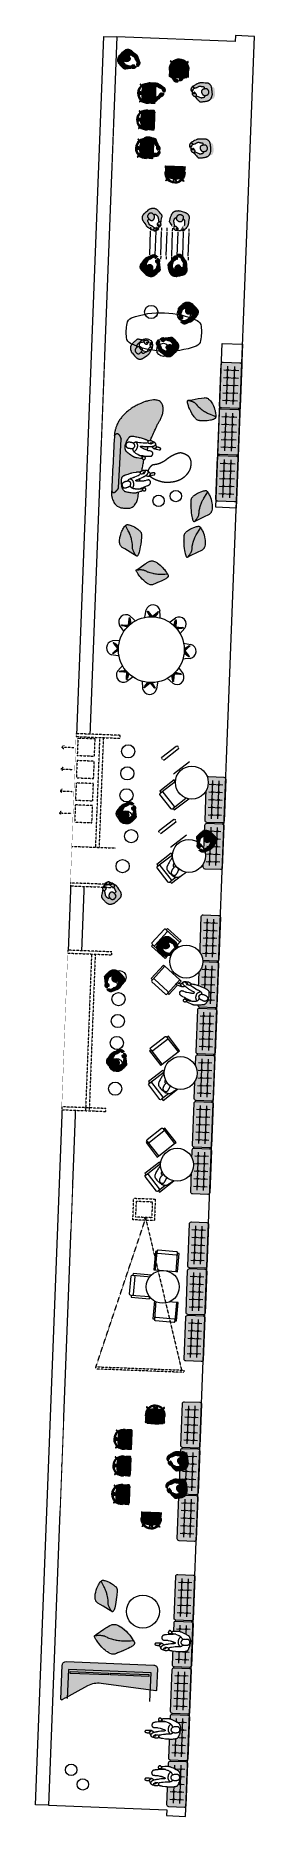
# Model space of a CAD drawing. Header units: millimetres. Extents: x 77208 to 83183, y 651 to 49284.
import ezdxf

# ---------------------------------------------------------------- set-up
doc = ezdxf.new("R2010")
doc.units = ezdxf.units.MM
doc.header["$MEASUREMENT"] = 0
doc.linetypes.add('DGN Style 2', pattern=[10, 6, -4])
for name, color, linetype, lineweight in [('EQPM-OVHD', 62, 'DGN Style 2', 13), ('FIXT-JNRY-PART', 42, 'Continuous', 0), ('FNSH-FLOR', 220, 'Continuous', 0), ('FURN', 40, 'Continuous', 0), ('FURN-FREE', 1, 'Continuous', 0), ('FURN-PLNT', 211, 'Continuous', 0), ('PRES-FILL', 7, 'Continuous', 0), ('PRES-PEOP', 42, 'Continuous', 0), ('WALL-LNIG', 1, 'Continuous', 0)]:
    doc.layers.add(name, color=color, linetype=linetype, lineweight=lineweight)

# ---------------------------------------------------------------- blocks, each defined once
blk = doc.blocks.new('*U1')
at = {"layer": 'PRES-FILL', "linetype": 'ByBlock', "lineweight": -2}
h = blk.add_hatch(color=0, dxfattribs=at)
edge = h.paths.add_edge_path(flags=16)
edge.add_spline(control_points=[(-87, -291), (-89, -288), (-89, -283), (-89, -277)], knot_values=[0, 0, 0, 0, 1, 1, 1, 1], degree=3, periodic=0)
edge.add_spline(control_points=[(-89, -277), (-94, -264), (-102, -248), (-95, -248), (-88, -247), (-90, -264), (-89, -277)], knot_values=[0, 0, 0, 0, 0.509531, 0.509531, 0.509531, 1, 1, 1, 1], degree=3, periodic=0)
edge.add_spline(control_points=[(-89, -277), (-88, -283), (-86, -288), (-87, -291)], knot_values=[0, 0, 0, 0, 1, 1, 1, 1], degree=3, periodic=0)
edge.add_spline(control_points=[(-87, -291), (-86, -293), (-84, -293), (-82, -293), (-64, -287), (-45, -281), (-26, -274), (-4, -266), (18, -258), (41, -250), (62, -242), (84, -234), (102, -220), (117, -208), (130, -193), (143, -179), (163, -155), (183, -131), (203, -108), (213, -96), (224, -86), (234, -75), (247, -61), (255, -44), (260, -25), (269, 11), (269, 47), (253, 78), (241, 99), (227, 118), (212, 136), (198, 152), (184, 168), (171, 183), (154, 203), (137, 222), (120, 241), (107, 255), (88, 262), (71, 271), (49, 283), (28, 293), (3, 297), (-22, 302), (-45, 299), (-68, 291), (-91, 283), (-112, 274), (-130, 260), (-157, 239), (-183, 218), (-208, 195), (-226, 178), (-244, 160), (-260, 141), (-265, 135), (-270, 127), (-270, 120), (-269, 92), (-265, 65), (-263, 38), (-261, 9), (-260, -20), (-258, -48), (-258, -52), (-255, -55), (-254, -58), (-253, -62), (-253, -65), (-253, -69), (-254, -82), (-268, -92), (-268, -107), (-269, -125), (-262, -143), (-256, -158), (-248, -174), (-231, -189), (-215, -196), (-195, -205), (-228, -120), (-210, -123), (-201, -124), (-195, -153), (-182, -153), (-180, -153), (-176, -153), (-176, -151), (-175, -121), (-176, -84), (-192, -64), (-196, -58), (-202, -54), (-210, -52)], knot_values=[0, 0, 0, 0, 0.004098, 0.004098, 0.004098, 0.036354, 0.036354, 0.036354, 0.07573, 0.07573, 0.07573, 0.113201, 0.113201, 0.113201, 0.145266, 0.145266, 0.145266, 0.196552, 0.196552, 0.196552, 0.221625, 0.221625, 0.221625, 0.252365, 0.252365, 0.252365, 0.309173, 0.309173, 0.309173, 0.348127, 0.348127, 0.348127, 0.382965, 0.382965, 0.382965, 0.425054, 0.425054, 0.425054, 0.456865, 0.456865, 0.456865, 0.496842, 0.496842, 0.496842, 0.536467, 0.536467, 0.536467, 0.574696, 0.574696, 0.574696, 0.630228, 0.630228, 0.630228, 0.671879, 0.671879, 0.671879, 0.684675, 0.684675, 0.684675, 0.729775, 0.729775, 0.729775, 0.777357, 0.777357, 0.777357, 0.783126, 0.783126, 0.783126, 0.789055, 0.789055, 0.789055, 0.811446, 0.811446, 0.811446, 0.840448, 0.840448, 0.840448, 0.871083, 0.871083, 0.871083, 0.911485, 0.911485, 0.911485, 0.934486, 0.934486, 0.934486, 0.938181, 0.938181, 0.938181, 0.987094, 0.987094, 0.987094, 1, 1, 1, 1], degree=3, periodic=0)
edge.add_line((-210, -52), (-194, 0))
edge.add_spline(control_points=[(-194, 0), (-187, 23), (-180, 45), (-172, 68), (-163, 91), (-140, 108), (-119, 122), (-107, 130), (-96, 137), (-81, 137), (-68, 137), (-58, 134), (-50, 127)], knot_values=[0, 0, 0, 0, 0.324205, 0.324205, 0.324205, 0.66843, 0.66843, 0.66843, 0.855113, 0.855113, 0.855113, 1, 1, 1, 1], degree=3, periodic=0)
edge.add_line((-50, 127), (-43, 122))
edge.add_spline(control_points=[(-43, 122), (-53, 112), (-62, 101), (-66, 86), (-72, 67), (-71, 52), (-66, 32), (-61, 12), (-52, -4), (-40, -17), (-30, -28), (-16, -36), (4, -38), (21, -39), (33, -33), (46, -28), (56, -24), (64, -4), (73, -9), (78, -12), (80, -18), (83, -23), (90, -35), (105, -43), (104, -60), (103, -83), (82, -93), (72, -110), (63, -125), (57, -143), (46, -156), (28, -177), (-9, -177), (-34, -189), (-57, -201), (-80, -219), (-103, -230), (-126, -242), (-170, -203), (-184, -215), (-185, -216), (-186, -221), (-186, -224), (-184, -232), (-162, -244), (-165, -244), (-170, -245), (-190, -234), (-202, -232), (-207, -232), (-219, -228), (-217, -234), (-214, -244), (-208, -251), (-202, -257), (-185, -273), (-169, -290), (-141, -295), (-122, -299), (-104, -297), (-90, -294), (-88, -294), (-88, -293), (-87, -291)], knot_values=[0, 0, 0, 0, 0.044568, 0.044568, 0.044568, 0.101682, 0.101682, 0.101682, 0.159954, 0.159954, 0.159954, 0.212108, 0.212108, 0.212108, 0.25772, 0.25772, 0.25772, 0.292514, 0.292514, 0.292514, 0.310285, 0.310285, 0.310285, 0.355053, 0.355053, 0.355053, 0.417583, 0.417583, 0.417583, 0.47369, 0.47369, 0.47369, 0.564976, 0.564976, 0.564976, 0.649839, 0.649839, 0.649839, 0.736981, 0.736981, 0.736981, 0.746599, 0.746599, 0.746599, 0.777051, 0.777051, 0.777051, 0.817948, 0.817948, 0.817948, 0.83422, 0.83422, 0.83422, 0.863911, 0.863911, 0.863911, 0.939425, 0.939425, 0.939425, 0.993629, 0.993629, 0.993629, 1, 1, 1, 1], degree=3, periodic=0)
at = {"layer": 'PRES-PEOP', "color": 0, "linetype": 'ByBlock', "lineweight": -2, "flags": 128}
for points in [[(-250, -47), (-246, -46), (-242, -46), (-239, -45), (-231, -45), (-225, -45), (-220, -45), (-215, -46), (-212, -47), (-208, -48), (-206, -50), (-203, -51), (-202, -52), (-200, -53), (-198, -55), (-196, -57), (-195, -59), (-193, -61), (-192, -64), (-187, -76), (-183, -86), (-180, -95), (-178, -103), (-176, -110), (-174, -116), (-173, -121), (-173, -125), (-172, -129), (-172, -135), (-172, -139), (-173, -143), (-174, -147), (-176, -151), (-176, -151), (-176, -151), (-176, -152), (-176, -152), (-176, -152), (-177, -152), (-177, -152), (-177, -152), (-178, -152), (-178, -153), (-179, -153), (-179, -153), (-181, -153), (-181, -153), (-182, -153), (-183, -153), (-185, -153), (-186, -153), (-187, -153), (-188, -153), (-189, -152), (-190, -151), (-191, -150), (-193, -148), (-194, -147), (-195, -145), (-197, -142), (-200, -135), (-201, -133), (-202, -131), (-203, -129), (-204, -128), (-205, -127), (-206, -125), (-207, -124), (-208, -124), (-209, -123), (-210, -123), (-210, -123), (-212, -123), (-213, -123), (-214, -124), (-215, -125), (-216, -126), (-216, -128), (-216, -130), (-216, -132), (-216, -134), (-216, -138), (-216, -143), (-215, -147), (-214, -156), (-213, -164), (-211, -171), (-211, -176), (-210, -181), (-210, -185), (-210, -188), (-210, -190), (-210, -192), (-210, -193), (-210, -194), (-211, -195), (-211, -196), (-212, -196), (-213, -196), (-214, -196), (-215, -196), (-218, -195), (-220, -194), (-223, -192), (-225, -191), (-227, -189), (-232, -186), (-235, -183), (-238, -181), (-241, -178), (-243, -176), (-247, -172), (-250, -168), (-252, -166), (-254, -162), (-255, -160), (-256, -158), (-260, -146), (-262, -141), (-263, -137), (-265, -133), (-266, -127), (-267, -122), (-268, -118), (-268, -115), (-268, -111), (-268, -107), (-268, -104), (-267, -102), (-267, -100), (-266, -98), (-265, -96), (-264, -92), (-257, -81), (-256, -78), (-255, -76), (-254, -74), (-254, -71), (-253, -69), (-253, -67), (-253, -66), (-253, -65), (-253, -63), (-254, -62), (-254, -61), (-254, -60), (-254, -58), (-254, -57), (-255, -57), (-255, -56), (-255, -55), (-257, -52), (-257, -51), (-257, -50), (-258, -50), (-258, -49), (-258, -48), (-259, -27), (-261, 6), (-263, 38), (-264, 48), (-268, 83), (-268, 92), (-269, 106), (-270, 112), (-270, 120), (-270, 121), (-270, 122), (-269, 124), (-269, 125), (-269, 126), (-268, 128), (-268, 130), (-267, 131), (-266, 133), (-265, 135), (-264, 136), (-262, 139), (-260, 141), (-248, 155), (-238, 165), (-231, 173), (-219, 184), (-208, 195), (-189, 212), (-175, 224), (-164, 233), (-147, 247), (-130, 260), (-123, 265), (-117, 269), (-111, 272), (-106, 275), (-97, 279), (-90, 283), (-85, 285), (-77, 288), (-68, 291), (-59, 293), (-52, 295), (-45, 297), (-39, 298), (-34, 299), (-29, 299), (-21, 299), (-15, 299), (-11, 299), (-4, 298), (3, 297), (12, 295), (20, 293), (27, 291), (33, 289), (42, 285), (50, 282), (60, 277), (71, 271), (84, 265), (94, 260), (101, 256), (106, 252), (110, 250), (112, 248), (116, 244), (120, 241), (133, 226), (152, 205), (171, 183), (191, 160), (212, 136), (218, 129), (223, 123), (231, 112), (237, 104), (241, 98), (244, 93), (248, 86), (253, 78), (256, 72), (258, 66), (260, 61), (261, 55), (263, 51), (264, 41), (265, 33), (266, 26), (266, 20), (265, 8), (265, 0), (264, -6), (262, -16), (260, -25), (258, -32), (256, -38), (254, -43), (252, -47), (250, -51), (249, -54), (245, -60), (243, -64), (241, -67), (238, -71), (234, -75), (227, -83), (215, -95), (209, -102), (203, -108), (173, -143), (143, -179), (133, -190), (126, -198), (120, -204), (116, -208), (113, -211), (107, -216), (102, -220), (99, -223), (95, -225), (89, -229), (83, -232), (78, -235), (69, -239), (62, -242), (41, -250), (7, -262), (-26, -274), (-40, -279), (-61, -286), (-82, -293), (-83, -293), (-84, -293), (-85, -293), (-86, -292), (-87, -291), (-87, -290), (-88, -290), (-88, -288), (-88, -287), (-89, -286), (-89, -283), (-89, -281), (-89, -278), (-89, -273), (-89, -268), (-89, -264), (-89, -260), (-89, -258), (-89, -255), (-89, -254), (-90, -252), (-90, -251), (-91, -250), (-91, -249), (-92, -248), (-92, -248), (-93, -248), (-94, -248), (-95, -248), (-96, -248), (-97, -248), (-98, -249), (-98, -250), (-98, -251), (-98, -252), (-98, -253), (-98, -254), (-98, -255), (-97, -258), (-96, -260), (-95, -263), (-93, -268), (-90, -277), (-89, -280), (-88, -283), (-87, -285), (-87, -286), (-87, -288), (-87, -289), (-87, -290), (-87, -291), (-87, -292), (-88, -293), (-88, -293), (-89, -294), (-90, -294), (-96, -295), (-101, -296), (-106, -296), (-110, -297), (-114, -297), (-121, -297), (-126, -297), (-130, -297), (-136, -296), (-139, -296), (-141, -295), (-146, -294), (-150, -293), (-154, -292), (-161, -289), (-167, -286), (-171, -283), (-176, -280), (-179, -278), (-185, -273), (-190, -270), (-196, -264), (-202, -257), (-203, -256), (-205, -253), (-207, -250), (-209, -248), (-211, -246), (-212, -244), (-213, -243), (-214, -242), (-215, -241), (-215, -240), (-216, -238), (-217, -237), (-217, -236), (-217, -235), (-217, -234), (-217, -234), (-217, -233), (-217, -233), (-217, -233), (-217, -233), (-217, -233), (-216, -232), (-216, -232), (-215, -232), (-214, -232), (-214, -232), (-213, -232), (-212, -232), (-210, -231), (-209, -232), (-207, -232), (-206, -232), (-205, -232), (-204, -232), (-203, -232), (-203, -232), (-202, -232), (-200, -233), (-198, -234), (-196, -234), (-191, -236), (-184, -239), (-178, -241), (-176, -241), (-173, -242), (-171, -243), (-169, -243), (-168, -244), (-167, -244), (-165, -244), (-165, -244), (-165, -244), (-164, -244), (-164, -244), (-164, -244), (-165, -243), (-165, -243), (-165, -243), (-166, -242), (-166, -242), (-167, -241), (-168, -240), (-169, -239), (-170, -238), (-172, -236), (-176, -233), (-179, -230), (-180, -229), (-182, -228), (-183, -227), (-184, -226), (-185, -225), (-185, -225), (-186, -224), (-186, -224), (-186, -224), (-186, -223), (-186, -223), (-186, -223), (-186, -222), (-186, -222), (-186, -221), (-186, -221), (-186, -220), (-186, -219), (-186, -218), (-186, -218), (-185, -217), (-185, -217), (-185, -217), (-185, -216), (-185, -216), (-185, -216), (-184, -215), (-184, -215), (-184, -215), (-182, -214), (-180, -214), (-179, -214), (-177, -214), (-173, -214), (-169, -215), (-165, -216), (-162, -217), (-154, -220), (-141, -226), (-136, -228), (-131, -229), (-127, -231), (-124, -231), (-121, -232), (-116, -233), (-113, -233), (-110, -232), (-106, -232), (-105, -231), (-103, -230), (-94, -226), (-87, -221), (-74, -213), (-54, -201), (-44, -195), (-34, -189), (-29, -187), (-24, -185), (-15, -182), (1, -178), (14, -174), (18, -173), (22, -171), (29, -168), (33, -166), (37, -164), (41, -160), (44, -158), (46, -156), (48, -153), (50, -151), (53, -146), (56, -142), (58, -138), (61, -131), (66, -120), (69, -115), (72, -110), (74, -106), (76, -104), (80, -99), (88, -90), (91, -87), (93, -84), (95, -82), (97, -79), (98, -77), (100, -73), (102, -70), (103, -68), (103, -64), (104, -62), (104, -60), (104, -58), (104, -57), (104, -55), (103, -52), (103, -50), (102, -48), (101, -47), (100, -45), (98, -42), (96, -40), (93, -36), (88, -30), (85, -26), (83, -23), (82, -21), (80, -18), (78, -15), (78, -14), (77, -13), (76, -12), (75, -11), (75, -11), (74, -10), (73, -9), (73, -9), (72, -9), (71, -9), (70, -9), (70, -9), (69, -9), (68, -9), (67, -9), (66, -10), (65, -11), (64, -12), (63, -13), (61, -15), (57, -19), (54, -22), (52, -23), (51, -25), (50, -26), (49, -26), (47, -27), (46, -28), (36, -31), (32, -33), (29, -34), (23, -35), (18, -36), (15, -37), (12, -37), (8, -38), (4, -38), (1, -38), (-2, -37), (-5, -37), (-8, -36), (-10, -36), (-15, -34), (-18, -33), (-22, -31), (-24, -30), (-27, -29), (-30, -26), (-33, -24), (-35, -22), (-38, -19), (-40, -17), (-45, -11), (-48, -7), (-51, -2), (-53, 1), (-55, 5), (-57, 8), (-60, 14), (-61, 18), (-63, 22), (-64, 27), (-66, 32), (-67, 36), (-68, 43), (-69, 48), (-69, 53), (-70, 57), (-70, 61), (-70, 64), (-69, 70), (-69, 74), (-68, 77), (-67, 82), (-66, 86), (-65, 89), (-65, 91), (-64, 94), (-62, 98), (-60, 101), (-58, 104), (-56, 107), (-53, 111), (-50, 114), (-46, 119), (-42, 123), (-37, 128), (-32, 133), (-28, 136), (-25, 140), (-21, 142), (-18, 144), (-16, 146), (-11, 149), (-7, 151), (-3, 153), (1, 155), (7, 157), (11, 158), (14, 159), (17, 159), (21, 160), (26, 160), (31, 161), (35, 161), (39, 160), (45, 160), (50, 159), (53, 158), (58, 157), (63, 156), (67, 154), (71, 153), (74, 151), (78, 149), (81, 148), (86, 144), (90, 141), (94, 137), (97, 134), (100, 131), (102, 129), (105, 124), (108, 120), (110, 117), (112, 112), (114, 106), (117, 96), (120, 88), (122, 80), (123, 74), (124, 68), (124, 64), (124, 60), (124, 56), (123, 53), (123, 51), (122, 46), (120, 43), (119, 41), (117, 38), (115, 35), (106, 24), (91, 8), (76, -8)], [(-210, -52), (-202, -26), (-194, 0), (-189, 17), (-180, 42), (-172, 68), (-170, 72), (-168, 76), (-166, 79), (-164, 83), (-162, 85), (-157, 91), (-153, 95), (-149, 99), (-142, 105), (-137, 109), (-128, 116), (-119, 122), (-114, 125), (-110, 127), (-107, 129), (-104, 131), (-101, 132), (-99, 133), (-97, 134), (-93, 135), (-90, 136), (-88, 136), (-84, 137), (-81, 137), (-78, 137), (-76, 137), (-74, 137), (-73, 137), (-69, 136), (-67, 135), (-64, 135), (-63, 134), (-61, 133), (-58, 132), (-56, 131), (-54, 130), (-52, 129), (-50, 127), (-47, 125), (-43, 122)]]:
    blk.add_lwpolyline(points, dxfattribs=at)
blk = doc.blocks.new('*U2')
at = {"color": 0, "linetype": 'ByBlock', "lineweight": -2}
blk.add_wipeout([(-661, 376), (688, 324), (661, -376), (-688, -324)], dxfattribs=at)
blk.add_wipeout([(-612, 349), (637, 301), (612, -349), (-637, -301)], dxfattribs=at)
for p, q in [((-537, -304), (-512, 345)), ((-511, 370), (-508, 450)), ((-387, -310), (-362, 339)), ((-361, 364), (-358, 444)), ((-237, -316), (-212, 333)), ((-211, 358), (-208, 438)), ((-87, -322), (-62, 328)), ((-61, 353), (-58, 433)), ((62, -328), (87, 322)), ((88, 347), (92, 427)), ((212, -333), (237, 316)), ((238, 341), (241, 421)), ((362, -339), (387, 310)), ((388, 335), (391, 415)), ((-538, -329), (-541, -409)), ((-388, -335), (-391, -415)), ((-238, -341), (-241, -421)), ((-88, -347), (-92, -427)), ((61, -353), (58, -433)), ((211, -358), (208, -438)), ((361, -364), (358, -444)), ((511, -370), (508, -450))]:
    blk.add_line(p, q, dxfattribs=at)
for points in [[(-221, 439), (-196, 438), (-193, 518), (-218, 519)], [(79, 427), (104, 426), (107, 506), (82, 507)], [(379, 416), (404, 415), (407, 495), (382, 496)], [(-554, -409), (-529, -410), (-532, -490), (-557, -489)], [(-104, -426), (-79, -427), (-82, -507), (-107, -506)], [(196, -438), (221, -439), (218, -519), (193, -518)]]:
    blk.add_wipeout(points, dxfattribs=at)
for points in [[(529, 410), (554, 409), (557, 489), (532, 490)], [(-404, -415), (-379, -416), (-382, -496), (-407, -495)]]:
    blk.add_wipeout(points, dxfattribs=at)
for p, q in [((512, -345), (537, 304)), ((538, 329), (541, 409))]:
    blk.add_line(p, q, dxfattribs=at)
blk = doc.blocks.new('*U3')
at = {"layer": 'PRES-FILL', "linetype": 'ByBlock', "lineweight": -2, "extrusion": (0, 0, -1)}
h = blk.add_hatch(color=0, dxfattribs=at)
edge = h.paths.add_edge_path(flags=16)
edge.add_spline(control_points=[(87, -291), (89, -288), (89, -283), (89, -277)], knot_values=[0, 0, 0, 0, 1, 1, 1, 1], degree=3, periodic=0)
edge.add_spline(control_points=[(89, -277), (94, -264), (102, -248), (95, -248), (88, -247), (90, -264), (89, -277)], knot_values=[0, 0, 0, 0, 0.509531, 0.509531, 0.509531, 1, 1, 1, 1], degree=3, periodic=0)
edge.add_spline(control_points=[(89, -277), (88, -283), (86, -288), (87, -291)], knot_values=[0, 0, 0, 0, 1, 1, 1, 1], degree=3, periodic=0)
edge.add_spline(control_points=[(87, -291), (86, -293), (84, -293), (82, -293), (64, -287), (45, -281), (26, -274), (4, -266), (-18, -258), (-41, -250), (-62, -242), (-84, -234), (-102, -220), (-117, -208), (-130, -193), (-143, -179), (-163, -155), (-183, -131), (-203, -108), (-213, -96), (-224, -86), (-234, -75), (-247, -61), (-255, -44), (-260, -25), (-269, 11), (-269, 47), (-253, 78), (-241, 99), (-227, 118), (-212, 136), (-198, 152), (-184, 168), (-171, 183), (-154, 203), (-137, 222), (-120, 241), (-107, 255), (-88, 262), (-71, 271), (-49, 283), (-28, 293), (-3, 297), (22, 302), (45, 299), (68, 291), (91, 283), (112, 274), (130, 260), (157, 239), (183, 218), (208, 195), (226, 178), (244, 160), (260, 141), (265, 135), (270, 127), (270, 120), (269, 92), (265, 65), (263, 38), (261, 9), (260, -20), (258, -48), (258, -52), (255, -55), (254, -58), (253, -62), (253, -65), (253, -69), (254, -82), (268, -92), (268, -107), (269, -125), (262, -143), (256, -158), (248, -174), (231, -189), (215, -196), (195, -205), (228, -120), (210, -123), (201, -124), (195, -153), (182, -153), (180, -153), (176, -153), (176, -151), (175, -121), (176, -84), (192, -64), (196, -58), (202, -54), (210, -52)], knot_values=[0, 0, 0, 0, 0.004098, 0.004098, 0.004098, 0.036354, 0.036354, 0.036354, 0.07573, 0.07573, 0.07573, 0.113201, 0.113201, 0.113201, 0.145266, 0.145266, 0.145266, 0.196552, 0.196552, 0.196552, 0.221625, 0.221625, 0.221625, 0.252365, 0.252365, 0.252365, 0.309173, 0.309173, 0.309173, 0.348127, 0.348127, 0.348127, 0.382965, 0.382965, 0.382965, 0.425054, 0.425054, 0.425054, 0.456865, 0.456865, 0.456865, 0.496842, 0.496842, 0.496842, 0.536467, 0.536467, 0.536467, 0.574696, 0.574696, 0.574696, 0.630228, 0.630228, 0.630228, 0.671879, 0.671879, 0.671879, 0.684675, 0.684675, 0.684675, 0.729775, 0.729775, 0.729775, 0.777357, 0.777357, 0.777357, 0.783126, 0.783126, 0.783126, 0.789055, 0.789055, 0.789055, 0.811446, 0.811446, 0.811446, 0.840448, 0.840448, 0.840448, 0.871083, 0.871083, 0.871083, 0.911485, 0.911485, 0.911485, 0.934486, 0.934486, 0.934486, 0.938181, 0.938181, 0.938181, 0.987094, 0.987094, 0.987094, 1, 1, 1, 1], degree=3, periodic=0)
edge.add_line((210, -52), (194, 0))
edge.add_spline(control_points=[(194, 0), (187, 23), (180, 45), (172, 68), (163, 91), (140, 108), (119, 122), (107, 130), (96, 137), (81, 137), (68, 137), (58, 134), (50, 127)], knot_values=[0, 0, 0, 0, 0.324205, 0.324205, 0.324205, 0.66843, 0.66843, 0.66843, 0.855113, 0.855113, 0.855113, 1, 1, 1, 1], degree=3, periodic=0)
edge.add_line((50, 127), (43, 122))
edge.add_spline(control_points=[(43, 122), (53, 112), (62, 101), (66, 86), (72, 67), (71, 52), (66, 32), (61, 12), (52, -4), (40, -17), (30, -28), (16, -36), (-4, -38), (-21, -39), (-33, -33), (-46, -28), (-56, -24), (-64, -4), (-73, -9), (-78, -12), (-80, -18), (-83, -23), (-90, -35), (-105, -43), (-104, -60), (-103, -83), (-82, -93), (-72, -110), (-63, -125), (-57, -143), (-46, -156), (-28, -177), (9, -177), (34, -189), (57, -201), (80, -219), (103, -230), (126, -242), (170, -203), (184, -215), (185, -216), (186, -221), (186, -224), (184, -232), (162, -244), (165, -244), (170, -245), (190, -234), (202, -232), (207, -232), (219, -228), (217, -234), (214, -244), (208, -251), (202, -257), (185, -273), (169, -290), (141, -295), (122, -299), (104, -297), (90, -294), (88, -294), (88, -293), (87, -291)], knot_values=[0, 0, 0, 0, 0.044568, 0.044568, 0.044568, 0.101682, 0.101682, 0.101682, 0.159954, 0.159954, 0.159954, 0.212108, 0.212108, 0.212108, 0.25772, 0.25772, 0.25772, 0.292514, 0.292514, 0.292514, 0.310285, 0.310285, 0.310285, 0.355053, 0.355053, 0.355053, 0.417583, 0.417583, 0.417583, 0.47369, 0.47369, 0.47369, 0.564976, 0.564976, 0.564976, 0.649839, 0.649839, 0.649839, 0.736981, 0.736981, 0.736981, 0.746599, 0.746599, 0.746599, 0.777051, 0.777051, 0.777051, 0.817948, 0.817948, 0.817948, 0.83422, 0.83422, 0.83422, 0.863911, 0.863911, 0.863911, 0.939425, 0.939425, 0.939425, 0.993629, 0.993629, 0.993629, 1, 1, 1, 1], degree=3, periodic=0)
at = {"layer": 'PRES-PEOP', "color": 0, "linetype": 'ByBlock', "lineweight": -2, "extrusion": (0, 0, -1), "flags": 128}
for points in [[(250, -47), (246, -46), (243, -46), (240, -46), (237, -46), (234, -46), (228, -47), (224, -48), (219, -49), (216, -50), (213, -51), (207, -54), (203, -56), (200, -58), (196, -61), (192, -64), (187, -68), (183, -72), (180, -77), (176, -81), (174, -86), (172, -90), (170, -94), (168, -98), (167, -102), (165, -109), (164, -115), (164, -120), (164, -125), (164, -129), (165, -132), (165, -135), (167, -140), (169, -143), (170, -145), (173, -148), (176, -151), (176, -151), (176, -152), (177, -152), (177, -152), (178, -152), (178, -152), (179, -153), (179, -153), (180, -153), (180, -153), (181, -153), (181, -153), (182, -153), (183, -153), (184, -153), (185, -153), (186, -152), (187, -152), (188, -151), (189, -150), (191, -148), (192, -147), (193, -145), (195, -141), (199, -135), (201, -133), (202, -131), (203, -129), (204, -128), (205, -127), (206, -125), (207, -124), (208, -124), (209, -123), (210, -123), (210, -123), (212, -123), (213, -123), (214, -124), (215, -126), (215, -127), (216, -129), (216, -131), (216, -133), (216, -135), (216, -139), (216, -144), (216, -148), (215, -157), (214, -165), (213, -172), (213, -178), (212, -182), (212, -186), (212, -189), (212, -191), (212, -193), (212, -194), (212, -195), (213, -196), (213, -196), (213, -197), (214, -196), (215, -196), (217, -195), (219, -193), (221, -192), (223, -190), (225, -189), (229, -186), (233, -183), (236, -181), (239, -178), (242, -176), (246, -172), (249, -169), (251, -166), (252, -164), (254, -161), (256, -158), (258, -151), (261, -146), (262, -141), (264, -136), (265, -133), (266, -129), (267, -124), (268, -120), (268, -116), (268, -111), (268, -107), (268, -104), (267, -102), (267, -100), (266, -98), (264, -94), (258, -82), (256, -79), (255, -76), (255, -74), (254, -72), (254, -70), (253, -69), (253, -67), (253, -66), (253, -65), (253, -64), (253, -63), (254, -62), (254, -61), (254, -59), (254, -58), (254, -57), (255, -57), (255, -56), (255, -55), (256, -54), (257, -52), (257, -51), (257, -51), (258, -50), (258, -49), (258, -49), (258, -48), (259, -27), (261, 6), (263, 38), (265, 58), (268, 89), (269, 104), (270, 120), (270, 121), (270, 122), (270, 124), (269, 125), (269, 126), (268, 128), (268, 129), (267, 131), (266, 132), (265, 134), (264, 136), (262, 138), (260, 141), (254, 148), (248, 155), (243, 160), (235, 169), (228, 176), (218, 185), (208, 195), (189, 212), (175, 224), (164, 233), (147, 247), (130, 260), (123, 265), (117, 269), (111, 272), (106, 275), (97, 279), (91, 283), (85, 285), (77, 288), (68, 291), (59, 293), (51, 296), (44, 297), (38, 298), (33, 299), (28, 299), (20, 299), (14, 299), (10, 299), (3, 298), (-3, 297), (-12, 295), (-19, 293), (-26, 291), (-32, 289), (-42, 285), (-49, 282), (-60, 277), (-71, 271), (-84, 265), (-94, 260), (-101, 256), (-106, 252), (-110, 250), (-112, 248), (-116, 244), (-120, 241), (-133, 226), (-152, 205), (-171, 183), (-191, 160), (-212, 136), (-218, 129), (-222, 123), (-231, 113), (-236, 105), (-241, 98), (-244, 93), (-248, 86), (-253, 78), (-256, 72), (-258, 66), (-260, 60), (-262, 55), (-263, 50), (-265, 40), (-266, 32), (-266, 24), (-266, 18), (-266, 12), (-265, 3), (-264, -4), (-262, -15), (-260, -25), (-258, -31), (-256, -37), (-254, -42), (-252, -46), (-250, -50), (-247, -57), (-244, -61), (-242, -65), (-238, -70), (-234, -75), (-230, -79), (-224, -86), (-213, -97), (-208, -102), (-203, -108), (-173, -143), (-143, -179), (-133, -190), (-126, -198), (-120, -204), (-116, -208), (-113, -211), (-107, -216), (-102, -220), (-99, -223), (-95, -225), (-89, -229), (-83, -232), (-78, -235), (-69, -239), (-62, -242), (-41, -250), (-7, -262), (26, -274), (40, -279), (61, -286), (82, -293), (83, -293), (84, -293), (86, -293), (86, -292), (87, -291), (88, -290), (89, -289), (89, -288), (90, -287), (90, -286), (91, -283), (91, -280), (92, -278), (92, -272), (93, -267), (93, -263), (93, -260), (93, -257), (93, -255), (93, -253), (94, -252), (94, -251), (94, -250), (94, -249), (94, -248), (94, -248), (94, -248), (95, -247), (95, -248), (95, -248), (95, -249), (95, -249), (95, -250), (95, -251), (95, -252), (95, -253), (94, -256), (93, -258), (92, -261), (90, -266), (89, -270), (88, -274), (87, -278), (86, -281), (86, -283), (86, -285), (86, -287), (86, -288), (86, -289), (86, -290), (87, -291), (87, -292), (88, -293), (89, -293), (90, -294), (93, -295), (99, -296), (104, -297), (109, -298), (113, -298), (117, -299), (120, -299), (123, -299), (128, -299), (131, -298), (134, -298), (138, -297), (141, -295), (149, -292), (156, -288), (162, -285), (167, -282), (176, -277), (182, -272), (187, -269), (194, -263), (202, -257), (202, -256), (204, -255), (206, -254), (207, -252), (210, -250), (213, -247), (215, -245), (216, -244), (217, -244), (217, -243), (218, -241), (219, -240), (220, -239), (220, -238), (220, -238), (220, -237), (220, -237), (220, -236), (220, -235), (219, -235), (219, -235), (218, -234), (217, -234), (216, -233), (216, -233), (215, -233), (213, -233), (212, -232), (211, -232), (209, -232), (208, -232), (206, -232), (204, -232), (202, -232), (200, -233), (198, -233), (196, -234), (194, -235), (190, -236), (184, -239), (179, -241), (176, -243), (173, -244), (171, -244), (170, -244), (168, -244), (165, -244), (165, -244), (164, -244), (164, -244), (163, -244), (163, -243), (163, -243), (164, -243), (164, -242), (164, -242), (165, -242), (165, -241), (166, -240), (167, -239), (169, -239), (170, -238), (172, -236), (177, -233), (178, -232), (180, -231), (181, -230), (182, -229), (183, -229), (184, -227), (184, -227), (185, -226), (185, -225), (186, -224), (186, -224), (186, -224), (186, -223), (186, -223), (186, -222), (186, -221), (186, -220), (186, -219), (186, -219), (186, -218), (186, -218), (186, -217), (185, -217), (185, -217), (185, -216), (185, -216), (185, -216), (184, -215), (184, -215), (182, -214), (179, -213), (177, -213), (175, -212), (173, -212), (168, -212), (164, -213), (160, -214), (157, -216), (129, -229), (125, -230), (122, -231), (120, -232), (115, -232), (112, -232), (110, -232), (106, -232), (105, -231), (103, -230), (94, -226), (87, -221), (74, -213), (54, -200), (44, -195), (34, -189), (29, -187), (24, -185), (15, -182), (-1, -178), (-14, -174), (-18, -173), (-22, -171), (-29, -169), (-33, -166), (-37, -164), (-41, -160), (-44, -158), (-46, -156), (-48, -153), (-50, -151), (-52, -148), (-54, -144), (-57, -139), (-61, -132), (-66, -121), (-69, -115), (-72, -110), (-74, -106), (-76, -104), (-80, -98), (-88, -89), (-91, -85), (-93, -82), (-95, -79), (-97, -77), (-100, -73), (-101, -70), (-102, -67), (-103, -65), (-104, -63), (-104, -60), (-104, -59), (-104, -57), (-103, -54), (-103, -53), (-102, -51), (-101, -49), (-101, -47), (-99, -44), (-83, -23), (-78, -16), (-77, -14), (-76, -13), (-76, -12), (-74, -11), (-74, -10), (-73, -9), (-73, -9), (-72, -8), (-71, -8), (-71, -8), (-70, -8), (-70, -8), (-69, -8), (-68, -9), (-67, -9), (-66, -10), (-65, -11), (-64, -12), (-63, -13), (-61, -15), (-57, -19), (-55, -22), (-52, -24), (-51, -25), (-50, -26), (-49, -26), (-47, -27), (-46, -28), (-36, -31), (-28, -34), (-22, -35), (-17, -36), (-14, -37), (-11, -37), (-8, -38), (-4, -38), (-1, -38), (2, -37), (4, -37), (6, -37), (11, -35), (15, -34), (18, -33), (21, -31), (23, -30), (26, -29), (29, -26), (32, -24), (36, -20), (40, -17), (43, -14), (46, -11), (48, -9), (49, -6), (53, -2), (55, 2), (57, 6), (58, 9), (60, 15), (62, 19), (64, 25), (66, 32), (67, 39), (69, 45), (69, 51), (70, 55), (70, 59), (70, 63), (70, 66), (70, 71), (69, 75), (68, 78), (67, 82), (66, 86), (65, 89), (63, 93), (61, 97), (60, 101), (58, 104), (56, 106), (53, 111), (51, 114), (47, 118), (42, 123), (39, 126), (34, 131), (30, 135), (25, 138), (22, 141), (15, 145), (10, 148), (6, 151), (0, 154), (-7, 157), (-10, 158), (-13, 159), (-17, 160), (-20, 161), (-22, 161), (-28, 162), (-32, 162), (-36, 162), (-40, 162), (-43, 161), (-48, 161), (-52, 160), (-55, 159), (-59, 157), (-63, 156), (-67, 154), (-71, 152), (-77, 148), (-83, 144), (-87, 140), (-91, 137), (-94, 133), (-97, 131), (-102, 125), (-105, 121), (-107, 117), (-111, 112), (-114, 106), (-116, 102), (-118, 98), (-120, 93), (-121, 89), (-122, 86), (-123, 82), (-124, 76), (-125, 70), (-125, 65), (-125, 61), (-125, 57), (-124, 54), (-124, 51), (-122, 47), (-121, 44), (-120, 41), (-117, 38), (-115, 35), (-96, 13), (-86, 3), (-76, -8)], [(210, -52), (202, -26), (194, 0), (189, 17), (180, 42), (176, 55), (172, 68), (170, 72), (168, 76), (166, 79), (164, 83), (162, 86), (157, 91), (153, 95), (150, 99), (146, 102), (140, 107), (135, 111), (127, 116), (119, 122), (114, 125), (110, 127), (106, 129), (103, 131), (100, 132), (98, 133), (94, 135), (90, 136), (88, 136), (84, 137), (81, 137), (79, 137), (77, 137), (75, 137), (72, 136), (69, 136), (66, 135), (64, 134), (62, 134), (59, 133), (57, 131), (55, 130), (52, 129), (50, 127), (47, 125), (43, 122)]]:
    blk.add_lwpolyline(points, dxfattribs=at)
blk = doc.blocks.new('*U4')
at = {"color": 0, "linetype": 'ByBlock', "lineweight": -2}
blk.add_wipeout([(-420, -1185), (-420, 1185), (420, 1185), (420, -1185)], dxfattribs=at)
at = {"color": 0, "linetype": 'ByBlock', "lineweight": -2, "flags": 128}
blk.add_lwpolyline([(-420, -1129), (369, -1129), (369, 1129), (-420, 1129)], dxfattribs=at)
for points in [[(318, 28), (266, 28), (266, 1072), (318, 1072), (318, 28)], [(318, -1072), (266, -1072), (266, -28), (318, -28), (318, -1072)]]:
    blk.add_lwpolyline(points, close=True, dxfattribs=at)
blk = doc.blocks.new('hug_big')
at = {"linetype": 'ByBlock', "lineweight": -2}
blk.add_hatch(color=7, dxfattribs=at).paths.add_polyline_path([(610, -641), (-72, -1049), (-70, -1048, -0.583972), (-100, -1031), (-100, -100, -0.414214), (0, 0), (2400, 0, -0.414214), (2500, -100), (2500, -680, -0.439378), (2478, -700), (2478, -700), (977, -557, 0.160968)])
at = {"color": 0, "linetype": 'ByBlock', "lineweight": -2, "flags": 128}
blk.add_lwpolyline([(610, -641), (-72, -1049), (-70, -1048, -0.583972), (-100, -1031), (-100, -100, -0.414214), (0, 0), (2400, 0, -0.414214), (2500, -100), (2500, -680, -0.439378), (2478, -700), (2478, -700), (977, -557, 0.160968), (610, -641)], format="xyb", close=True, dxfattribs=at)
blk = doc.blocks.new('*U6')
at = {"layer": 'PRES-FILL', "linetype": 'ByBlock', "lineweight": -2}
h = blk.add_hatch(color=0, dxfattribs=at)
edge = h.paths.add_edge_path(flags=16)
edge.add_spline(control_points=[(-87, -291), (-89, -288), (-89, -283), (-89, -277)], knot_values=[0, 0, 0, 0, 1, 1, 1, 1], degree=3, periodic=0)
edge.add_spline(control_points=[(-89, -277), (-94, -264), (-102, -248), (-95, -248), (-88, -247), (-90, -264), (-89, -277)], knot_values=[0, 0, 0, 0, 0.509531, 0.509531, 0.509531, 1, 1, 1, 1], degree=3, periodic=0)
edge.add_spline(control_points=[(-89, -277), (-88, -283), (-86, -288), (-87, -291)], knot_values=[0, 0, 0, 0, 1, 1, 1, 1], degree=3, periodic=0)
edge.add_spline(control_points=[(-87, -291), (-86, -293), (-84, -293), (-82, -293), (-64, -287), (-45, -281), (-26, -274), (-4, -266), (18, -258), (41, -250), (62, -242), (84, -234), (102, -220), (117, -208), (130, -193), (143, -179), (163, -155), (183, -131), (203, -108), (213, -96), (224, -86), (234, -75), (247, -61), (255, -44), (260, -25), (269, 11), (269, 47), (253, 78), (241, 99), (227, 118), (212, 136), (198, 152), (184, 168), (171, 183), (154, 203), (137, 222), (120, 241), (107, 255), (88, 262), (71, 271), (49, 283), (28, 293), (3, 297), (-22, 302), (-45, 299), (-68, 291), (-91, 283), (-112, 274), (-130, 260), (-157, 239), (-183, 218), (-208, 195), (-226, 178), (-244, 160), (-260, 141), (-265, 135), (-270, 127), (-270, 120), (-269, 92), (-265, 65), (-263, 38), (-261, 9), (-260, -20), (-258, -48), (-258, -52), (-255, -55), (-254, -58), (-253, -62), (-253, -65), (-253, -69), (-254, -82), (-268, -92), (-268, -107), (-269, -125), (-262, -143), (-256, -158), (-248, -174), (-231, -189), (-215, -196), (-195, -205), (-228, -120), (-210, -123), (-201, -124), (-195, -153), (-182, -153), (-180, -153), (-176, -153), (-176, -151), (-175, -121), (-176, -84), (-192, -64), (-196, -58), (-202, -54), (-210, -52)], knot_values=[0, 0, 0, 0, 0.004098, 0.004098, 0.004098, 0.036354, 0.036354, 0.036354, 0.07573, 0.07573, 0.07573, 0.113201, 0.113201, 0.113201, 0.145266, 0.145266, 0.145266, 0.196552, 0.196552, 0.196552, 0.221625, 0.221625, 0.221625, 0.252365, 0.252365, 0.252365, 0.309173, 0.309173, 0.309173, 0.348127, 0.348127, 0.348127, 0.382965, 0.382965, 0.382965, 0.425054, 0.425054, 0.425054, 0.456865, 0.456865, 0.456865, 0.496842, 0.496842, 0.496842, 0.536467, 0.536467, 0.536467, 0.574696, 0.574696, 0.574696, 0.630228, 0.630228, 0.630228, 0.671879, 0.671879, 0.671879, 0.684675, 0.684675, 0.684675, 0.729775, 0.729775, 0.729775, 0.777357, 0.777357, 0.777357, 0.783126, 0.783126, 0.783126, 0.789055, 0.789055, 0.789055, 0.811446, 0.811446, 0.811446, 0.840448, 0.840448, 0.840448, 0.871083, 0.871083, 0.871083, 0.911485, 0.911485, 0.911485, 0.934486, 0.934486, 0.934486, 0.938181, 0.938181, 0.938181, 0.987094, 0.987094, 0.987094, 1, 1, 1, 1], degree=3, periodic=0)
edge.add_line((-210, -52), (-194, 0))
edge.add_spline(control_points=[(-194, 0), (-187, 23), (-180, 45), (-172, 68), (-163, 91), (-140, 108), (-119, 122), (-107, 130), (-96, 137), (-81, 137), (-68, 137), (-58, 134), (-50, 127)], knot_values=[0, 0, 0, 0, 0.324205, 0.324205, 0.324205, 0.66843, 0.66843, 0.66843, 0.855113, 0.855113, 0.855113, 1, 1, 1, 1], degree=3, periodic=0)
edge.add_line((-50, 127), (-43, 122))
edge.add_spline(control_points=[(-43, 122), (-53, 112), (-62, 101), (-66, 86), (-72, 67), (-71, 52), (-66, 32), (-61, 12), (-52, -4), (-40, -17), (-30, -28), (-16, -36), (4, -38), (21, -39), (33, -33), (46, -28), (56, -24), (64, -4), (73, -9), (78, -12), (80, -18), (83, -23), (90, -35), (105, -43), (104, -60), (103, -83), (82, -93), (72, -110), (63, -125), (57, -143), (46, -156), (28, -177), (-9, -177), (-34, -189), (-57, -201), (-80, -219), (-103, -230), (-126, -242), (-170, -203), (-184, -215), (-185, -216), (-186, -221), (-186, -224), (-184, -232), (-162, -244), (-165, -244), (-170, -245), (-190, -234), (-202, -232), (-207, -232), (-219, -228), (-217, -234), (-214, -244), (-208, -251), (-202, -257), (-185, -273), (-169, -290), (-141, -295), (-122, -299), (-104, -297), (-90, -294), (-88, -294), (-88, -293), (-87, -291)], knot_values=[0, 0, 0, 0, 0.044568, 0.044568, 0.044568, 0.101682, 0.101682, 0.101682, 0.159954, 0.159954, 0.159954, 0.212108, 0.212108, 0.212108, 0.25772, 0.25772, 0.25772, 0.292514, 0.292514, 0.292514, 0.310285, 0.310285, 0.310285, 0.355053, 0.355053, 0.355053, 0.417583, 0.417583, 0.417583, 0.47369, 0.47369, 0.47369, 0.564976, 0.564976, 0.564976, 0.649839, 0.649839, 0.649839, 0.736981, 0.736981, 0.736981, 0.746599, 0.746599, 0.746599, 0.777051, 0.777051, 0.777051, 0.817948, 0.817948, 0.817948, 0.83422, 0.83422, 0.83422, 0.863911, 0.863911, 0.863911, 0.939425, 0.939425, 0.939425, 0.993629, 0.993629, 0.993629, 1, 1, 1, 1], degree=3, periodic=0)
at = {"layer": 'PRES-PEOP', "color": 0, "linetype": 'ByBlock', "lineweight": -2, "flags": 128}
for points in [[(-250, -47), (-246, -46), (-243, -46), (-240, -46), (-237, -46), (-234, -46), (-229, -47), (-224, -48), (-220, -49), (-216, -51), (-213, -52), (-208, -54), (-204, -56), (-198, -60), (-192, -64), (-189, -66), (-185, -70), (-181, -74), (-178, -78), (-175, -83), (-172, -87), (-171, -91), (-169, -95), (-168, -99), (-167, -103), (-165, -109), (-165, -115), (-164, -121), (-165, -125), (-165, -129), (-166, -132), (-167, -137), (-169, -141), (-170, -144), (-173, -148), (-176, -151), (-176, -151), (-176, -152), (-177, -152), (-177, -152), (-177, -152), (-178, -152), (-178, -153), (-179, -153), (-179, -153), (-180, -153), (-180, -153), (-181, -153), (-181, -153), (-182, -153), (-182, -153), (-183, -153), (-184, -153), (-185, -153), (-186, -152), (-187, -152), (-188, -151), (-189, -150), (-191, -148), (-192, -146), (-193, -145), (-196, -141), (-200, -135), (-201, -133), (-202, -131), (-203, -129), (-204, -128), (-205, -127), (-207, -125), (-208, -124), (-208, -124), (-209, -123), (-210, -123), (-210, -123), (-212, -123), (-213, -123), (-213, -124), (-214, -126), (-214, -127), (-215, -129), (-215, -131), (-215, -133), (-215, -135), (-215, -139), (-215, -144), (-215, -149), (-214, -158), (-214, -166), (-213, -173), (-212, -178), (-212, -183), (-212, -186), (-212, -189), (-212, -191), (-212, -193), (-212, -194), (-212, -195), (-213, -196), (-213, -197), (-213, -197), (-214, -197), (-215, -196), (-217, -194), (-219, -193), (-221, -191), (-223, -190), (-225, -188), (-229, -186), (-233, -183), (-236, -180), (-239, -178), (-241, -176), (-246, -172), (-249, -168), (-251, -166), (-252, -164), (-254, -161), (-256, -158), (-258, -151), (-261, -146), (-263, -141), (-264, -136), (-265, -133), (-266, -129), (-267, -124), (-268, -119), (-268, -116), (-268, -111), (-268, -107), (-268, -104), (-267, -102), (-267, -100), (-266, -98), (-264, -94), (-258, -82), (-256, -78), (-255, -76), (-255, -74), (-254, -72), (-254, -70), (-253, -69), (-253, -67), (-253, -66), (-253, -65), (-253, -64), (-253, -63), (-254, -62), (-254, -61), (-254, -59), (-254, -58), (-254, -57), (-255, -57), (-255, -56), (-257, -52), (-257, -51), (-257, -50), (-258, -50), (-258, -49), (-258, -49), (-258, -48), (-259, -27), (-261, 6), (-263, 38), (-265, 58), (-268, 89), (-269, 104), (-270, 120), (-270, 121), (-270, 122), (-270, 124), (-269, 125), (-269, 126), (-268, 128), (-268, 129), (-267, 131), (-266, 132), (-265, 134), (-264, 136), (-262, 138), (-260, 141), (-254, 148), (-248, 155), (-239, 165), (-231, 173), (-220, 184), (-208, 195), (-189, 212), (-175, 224), (-164, 233), (-147, 247), (-130, 260), (-123, 265), (-117, 269), (-111, 272), (-106, 275), (-97, 279), (-90, 282), (-79, 287), (-68, 291), (-59, 294), (-52, 296), (-45, 297), (-39, 298), (-33, 299), (-29, 299), (-21, 300), (-14, 299), (-10, 299), (-3, 298), (3, 297), (12, 295), (19, 293), (26, 291), (32, 289), (42, 285), (49, 282), (60, 277), (71, 271), (84, 265), (94, 260), (101, 256), (106, 252), (110, 250), (112, 248), (116, 244), (120, 241), (133, 226), (152, 205), (171, 183), (191, 160), (212, 136), (218, 129), (222, 123), (231, 112), (236, 104), (241, 98), (247, 88), (253, 78), (256, 72), (258, 66), (260, 61), (262, 55), (263, 51), (265, 41), (266, 33), (267, 25), (267, 19), (266, 13), (266, 3), (265, -4), (262, -15), (260, -25), (258, -32), (256, -37), (254, -42), (252, -47), (250, -50), (247, -57), (244, -62), (242, -65), (238, -70), (234, -75), (230, -79), (224, -86), (213, -97), (208, -102), (203, -108), (173, -143), (143, -179), (133, -190), (126, -198), (120, -204), (116, -208), (113, -211), (107, -216), (102, -220), (99, -223), (95, -225), (89, -229), (83, -232), (78, -235), (69, -239), (62, -242), (41, -250), (7, -262), (-26, -274), (-40, -279), (-61, -286), (-82, -293), (-83, -293), (-84, -293), (-86, -293), (-86, -292), (-87, -291), (-88, -290), (-89, -289), (-89, -288), (-90, -287), (-90, -286), (-91, -283), (-92, -281), (-92, -278), (-93, -273), (-93, -268), (-93, -264), (-94, -260), (-94, -257), (-94, -255), (-94, -253), (-94, -252), (-94, -251), (-94, -250), (-94, -249), (-94, -248), (-95, -248), (-95, -247), (-95, -248), (-95, -248), (-95, -249), (-95, -249), (-95, -250), (-95, -251), (-95, -252), (-94, -253), (-94, -255), (-93, -258), (-92, -260), (-91, -263), (-90, -268), (-89, -272), (-88, -276), (-87, -279), (-87, -282), (-86, -284), (-86, -286), (-86, -287), (-86, -289), (-87, -289), (-87, -291), (-88, -292), (-88, -293), (-89, -293), (-90, -294), (-93, -295), (-95, -295), (-98, -296), (-100, -297), (-105, -298), (-110, -298), (-114, -299), (-118, -299), (-121, -299), (-124, -299), (-128, -299), (-132, -298), (-134, -298), (-138, -297), (-141, -295), (-149, -292), (-156, -288), (-162, -285), (-167, -282), (-176, -276), (-182, -272), (-192, -265), (-202, -257), (-203, -256), (-205, -255), (-206, -253), (-209, -251), (-212, -248), (-214, -246), (-216, -244), (-217, -243), (-218, -241), (-219, -240), (-219, -239), (-220, -238), (-220, -238), (-220, -237), (-220, -237), (-219, -236), (-219, -235), (-219, -235), (-218, -234), (-217, -234), (-217, -233), (-216, -233), (-215, -233), (-214, -233), (-213, -232), (-212, -232), (-211, -232), (-210, -232), (-208, -232), (-206, -232), (-204, -232), (-202, -232), (-200, -233), (-198, -233), (-195, -234), (-194, -235), (-190, -236), (-184, -240), (-181, -241), (-179, -242), (-178, -243), (-176, -243), (-173, -244), (-171, -245), (-170, -245), (-169, -245), (-167, -245), (-165, -244), (-165, -244), (-164, -244), (-164, -244), (-164, -243), (-164, -243), (-164, -243), (-164, -242), (-164, -242), (-165, -241), (-165, -241), (-165, -241), (-167, -240), (-168, -239), (-169, -238), (-170, -237), (-173, -236), (-177, -233), (-179, -232), (-180, -231), (-181, -230), (-182, -229), (-183, -229), (-184, -227), (-185, -227), (-185, -226), (-185, -225), (-186, -224), (-186, -224), (-186, -224), (-186, -223), (-186, -223), (-186, -222), (-186, -221), (-186, -220), (-186, -219), (-186, -219), (-186, -218), (-186, -218), (-186, -217), (-185, -217), (-185, -216), (-185, -216), (-185, -216), (-184, -215), (-184, -215), (-182, -214), (-179, -213), (-177, -212), (-175, -212), (-173, -211), (-171, -211), (-166, -212), (-162, -213), (-159, -214), (-155, -215), (-128, -229), (-125, -230), (-122, -231), (-119, -232), (-115, -232), (-112, -232), (-110, -232), (-106, -232), (-103, -230), (-94, -226), (-87, -221), (-74, -213), (-54, -200), (-44, -195), (-34, -189), (-29, -187), (-24, -185), (-15, -182), (1, -178), (14, -174), (18, -173), (22, -171), (29, -169), (33, -166), (37, -164), (41, -160), (44, -158), (46, -156), (48, -153), (50, -151), (52, -148), (54, -144), (57, -139), (61, -132), (66, -121), (69, -115), (72, -110), (74, -106), (76, -104), (80, -98), (88, -89), (91, -85), (93, -82), (95, -79), (97, -77), (99, -73), (101, -69), (102, -67), (103, -64), (104, -62), (104, -60), (104, -59), (104, -57), (104, -55), (103, -53), (102, -51), (102, -49), (101, -47), (99, -44), (83, -23), (78, -16), (77, -14), (76, -13), (76, -12), (74, -11), (73, -9), (73, -9), (72, -8), (71, -8), (71, -8), (70, -8), (69, -8), (69, -8), (68, -8), (67, -9), (66, -10), (65, -11), (64, -12), (63, -13), (61, -15), (57, -19), (55, -22), (52, -23), (51, -25), (50, -26), (49, -26), (47, -27), (46, -28), (36, -31), (28, -34), (22, -36), (17, -37), (14, -37), (11, -37), (8, -38), (4, -38), (1, -38), (-2, -37), (-4, -37), (-6, -36), (-11, -35), (-15, -34), (-18, -32), (-21, -31), (-23, -30), (-28, -27), (-31, -25), (-33, -23), (-37, -20), (-40, -17), (-43, -14), (-46, -11), (-48, -9), (-50, -6), (-51, -4), (-54, 0), (-56, 4), (-58, 8), (-60, 13), (-62, 18), (-64, 25), (-66, 32), (-67, 39), (-69, 45), (-69, 50), (-70, 55), (-70, 59), (-70, 62), (-70, 66), (-70, 71), (-69, 75), (-69, 78), (-68, 82), (-66, 86), (-65, 89), (-63, 94), (-61, 98), (-60, 101), (-58, 104), (-56, 106), (-53, 111), (-51, 114), (-47, 118), (-42, 123), (-39, 126), (-34, 131), (-29, 135), (-25, 138), (-21, 141), (-15, 145), (-10, 149), (-6, 151), (0, 154), (7, 157), (10, 158), (13, 159), (16, 160), (19, 161), (22, 161), (27, 162), (32, 162), (36, 162), (40, 162), (43, 162), (48, 161), (52, 160), (55, 159), (59, 157), (63, 156), (67, 153), (71, 151), (78, 147), (83, 143), (88, 140), (91, 136), (95, 133), (100, 127), (104, 122), (106, 118), (110, 113), (114, 106), (116, 102), (118, 98), (120, 94), (121, 90), (122, 86), (123, 83), (124, 76), (125, 70), (125, 65), (125, 61), (125, 57), (124, 54), (124, 52), (122, 47), (121, 44), (120, 41), (117, 38), (115, 35), (96, 13), (86, 3), (76, -8)], [(-210, -52), (-202, -26), (-194, 0), (-189, 17), (-180, 42), (-176, 55), (-172, 68), (-170, 72), (-168, 76), (-166, 79), (-164, 83), (-162, 86), (-157, 91), (-153, 95), (-150, 99), (-146, 102), (-140, 107), (-135, 111), (-127, 116), (-119, 122), (-114, 125), (-110, 127), (-106, 129), (-103, 131), (-100, 132), (-98, 133), (-96, 134), (-92, 135), (-89, 136), (-87, 136), (-84, 137), (-81, 137), (-79, 137), (-77, 137), (-75, 137), (-72, 136), (-69, 136), (-66, 135), (-64, 134), (-62, 134), (-59, 132), (-57, 131), (-55, 130), (-52, 129), (-50, 127), (-47, 125), (-43, 122)]]:
    blk.add_lwpolyline(points, dxfattribs=at)
blk = doc.blocks.new('*U7')
at = {"color": 0, "linetype": 'ByBlock', "lineweight": -2}
for p, q in [((-250, 275), (-225, 275)), ((275, 275), (275, -275))]:
    blk.add_line(p, q, dxfattribs=at)
at = {"color": 0, "linetype": 'ByBlock', "lineweight": -2, "flags": 128}
for points in [[(-275, 250), (-275, -250)], [(-175, -250), (-175, 250)], [(-250, -275), (-200, -275)]]:
    blk.add_lwpolyline(points, dxfattribs=at)
for points in [[(-225, 325), (275, 325), (275, 275), (-225, 275), (-225, 325)], [(-225, -275), (275, -275), (275, -325), (-225, -325), (-225, -275)]]:
    blk.add_lwpolyline(points, close=True, dxfattribs=at)
at = {"color": 0, "linetype": 'ByBlock', "lineweight": -2}
for centre, start, end in [((-250, 250), 90, 180), ((-200, 250), 360, 90), ((-250, -250), 180, 270), ((-200, -250), 270, 360)]:
    blk.add_arc(centre, 25, start, end, dxfattribs=at)
blk = doc.blocks.new('*U8')
at = {"color": 0, "linetype": 'ByBlock', "lineweight": -2}
for p, q in [((-250, 275), (-225, 275)), ((275, 275), (275, -275))]:
    blk.add_line(p, q, dxfattribs=at)
at = {"color": 0, "linetype": 'ByBlock', "lineweight": -2, "flags": 128}
for points in [[(-275, 250), (-275, -250)], [(-175, -250), (-175, 250)], [(-250, -275), (-200, -275)]]:
    blk.add_lwpolyline(points, dxfattribs=at)
for points in [[(-225, 325), (275, 325), (275, 275), (-225, 275), (-225, 325)], [(-225, -275), (275, -275), (275, -325), (-225, -325), (-225, -275)]]:
    blk.add_lwpolyline(points, close=True, dxfattribs=at)
at = {"color": 0, "linetype": 'ByBlock', "lineweight": -2}
for centre, start, end in [((-250, 250), 90, 180), ((-200, 250), 360, 90), ((-250, -250), 180, 270), ((-200, -250), 270, 360)]:
    blk.add_arc(centre, 25, start, end, dxfattribs=at)
blk = doc.blocks.new('*U9')
at = {"color": 0, "linetype": 'ByBlock', "lineweight": -2}
for p, q in [((-250, 275), (-225, 275)), ((275, 275), (275, -275))]:
    blk.add_line(p, q, dxfattribs=at)
at = {"color": 0, "linetype": 'ByBlock', "lineweight": -2, "extrusion": (0, 0, -1), "flags": 128}
for points in [[(275, 250), (275, -250)], [(175, -250), (175, 250)], [(250, -275), (200, -275)]]:
    blk.add_lwpolyline(points, dxfattribs=at)
for points in [[(225, 325), (-275, 325), (-275, 275), (225, 275), (225, 325)], [(225, -275), (-275, -275), (-275, -325), (225, -325), (225, -275)]]:
    blk.add_lwpolyline(points, close=True, dxfattribs=at)
at = {"color": 0, "linetype": 'ByBlock', "lineweight": -2}
for centre, start, end in [((-250, 250), 90, 180), ((-200, 250), 360, 90), ((-250, -250), 180, 270), ((-200, -250), 270, 360)]:
    blk.add_arc(centre, 25, start, end, dxfattribs=at)
blk = doc.blocks.new('*U10')
at = {"color": 0, "linetype": 'ByBlock', "lineweight": -2}
for p, q in [((-250, 275), (-225, 275)), ((275, 275), (275, -275))]:
    blk.add_line(p, q, dxfattribs=at)
at = {"color": 0, "linetype": 'ByBlock', "lineweight": -2, "extrusion": (0, 0, -1), "flags": 128}
for points in [[(275, 250), (275, -250)], [(175, -250), (175, 250)], [(250, -275), (200, -275)]]:
    blk.add_lwpolyline(points, dxfattribs=at)
for points in [[(225, 325), (-275, 325), (-275, 275), (225, 275), (225, 325)], [(225, -275), (-275, -275), (-275, -325), (225, -325), (225, -275)]]:
    blk.add_lwpolyline(points, close=True, dxfattribs=at)
at = {"color": 0, "linetype": 'ByBlock', "lineweight": -2}
for centre, start, end in [((-250, 250), 90, 180), ((-200, 250), 360, 90), ((-250, -250), 180, 270), ((-200, -250), 270, 360)]:
    blk.add_arc(centre, 25, start, end, dxfattribs=at)
blk = doc.blocks.new('*U11')
at = {"color": 0, "linetype": 'ByBlock', "lineweight": -2}
for p, q in [((-250, 275), (-225, 275)), ((275, 275), (275, -275))]:
    blk.add_line(p, q, dxfattribs=at)
at = {"color": 0, "linetype": 'ByBlock', "lineweight": -2, "extrusion": (0, 0, -1), "flags": 128}
for points in [[(275, 250), (275, -250)], [(175, -250), (175, 250)], [(250, -275), (200, -275)]]:
    blk.add_lwpolyline(points, dxfattribs=at)
for points in [[(225, 325), (-275, 325), (-275, 275), (225, 275), (225, 325)], [(225, -275), (-275, -275), (-275, -325), (225, -325), (225, -275)]]:
    blk.add_lwpolyline(points, close=True, dxfattribs=at)
at = {"color": 0, "linetype": 'ByBlock', "lineweight": -2}
for centre, start, end in [((-250, 250), 90, 180), ((-200, 250), 360, 90), ((-250, -250), 180, 270), ((-200, -250), 270, 360)]:
    blk.add_arc(centre, 25, start, end, dxfattribs=at)
blk = doc.blocks.new('*U12')
at = {"color": 0, "linetype": 'ByBlock', "lineweight": -2}
for p, q in [((-250, 275), (-225, 275)), ((275, 275), (275, -275))]:
    blk.add_line(p, q, dxfattribs=at)
at = {"color": 0, "linetype": 'ByBlock', "lineweight": -2, "extrusion": (0, 0, -1), "flags": 128}
for points in [[(275, 250), (275, -250)], [(175, -250), (175, 250)], [(250, -275), (200, -275)]]:
    blk.add_lwpolyline(points, dxfattribs=at)
for points in [[(225, 325), (-275, 325), (-275, 275), (225, 275), (225, 325)], [(225, -275), (-275, -275), (-275, -325), (225, -325), (225, -275)]]:
    blk.add_lwpolyline(points, close=True, dxfattribs=at)
at = {"color": 0, "linetype": 'ByBlock', "lineweight": -2}
for centre, start, end in [((-250, 250), 90, 180), ((-200, 250), 360, 90), ((-250, -250), 180, 270), ((-200, -250), 270, 360)]:
    blk.add_arc(centre, 25, start, end, dxfattribs=at)
blk = doc.blocks.new('*U13')
at = {"color": 0, "linetype": 'ByBlock', "lineweight": -2}
for p, q in [((-250, 275), (-225, 275)), ((275, 275), (275, -275))]:
    blk.add_line(p, q, dxfattribs=at)
at = {"color": 0, "linetype": 'ByBlock', "lineweight": -2, "extrusion": (0, 0, -1), "flags": 128}
for points in [[(275, 250), (275, -250)], [(175, -250), (175, 250)], [(250, -275), (200, -275)]]:
    blk.add_lwpolyline(points, dxfattribs=at)
for points in [[(225, 325), (-275, 325), (-275, 275), (225, 275), (225, 325)], [(225, -275), (-275, -275), (-275, -325), (225, -325), (225, -275)]]:
    blk.add_lwpolyline(points, close=True, dxfattribs=at)
at = {"color": 0, "linetype": 'ByBlock', "lineweight": -2}
for centre, start, end in [((-250, 250), 90, 180), ((-200, 250), 360, 90), ((-250, -250), 180, 270), ((-200, -250), 270, 360)]:
    blk.add_arc(centre, 25, start, end, dxfattribs=at)
blk = doc.blocks.new('*U14')
at = {"layer": 'PRES-FILL', "linetype": 'ByBlock', "lineweight": -2}
h = blk.add_hatch(color=0, dxfattribs=at)
edge = h.paths.add_edge_path(flags=16)
edge.add_spline(control_points=[(-87, -291), (-89, -288), (-89, -283), (-89, -277)], knot_values=[0, 0, 0, 0, 1, 1, 1, 1], degree=3, periodic=0)
edge.add_spline(control_points=[(-89, -277), (-94, -264), (-102, -248), (-95, -248), (-88, -247), (-90, -264), (-89, -277)], knot_values=[0, 0, 0, 0, 0.509531, 0.509531, 0.509531, 1, 1, 1, 1], degree=3, periodic=0)
edge.add_spline(control_points=[(-89, -277), (-88, -283), (-86, -288), (-87, -291)], knot_values=[0, 0, 0, 0, 1, 1, 1, 1], degree=3, periodic=0)
edge.add_spline(control_points=[(-87, -291), (-86, -293), (-84, -293), (-82, -293), (-64, -287), (-45, -281), (-26, -274), (-4, -266), (18, -258), (41, -250), (62, -242), (84, -234), (102, -220), (117, -208), (130, -193), (143, -179), (163, -155), (183, -131), (203, -108), (213, -96), (224, -86), (234, -75), (247, -61), (255, -44), (260, -25), (269, 11), (269, 47), (253, 78), (241, 99), (227, 118), (212, 136), (198, 152), (184, 168), (171, 183), (154, 203), (137, 222), (120, 241), (107, 255), (88, 262), (71, 271), (49, 283), (28, 293), (3, 297), (-22, 302), (-45, 299), (-68, 291), (-91, 283), (-112, 274), (-130, 260), (-157, 239), (-183, 218), (-208, 195), (-226, 178), (-244, 160), (-260, 141), (-265, 135), (-270, 127), (-270, 120), (-269, 92), (-265, 65), (-263, 38), (-261, 9), (-260, -20), (-258, -48), (-258, -52), (-255, -55), (-254, -58), (-253, -62), (-253, -65), (-253, -69), (-254, -82), (-268, -92), (-268, -107), (-269, -125), (-262, -143), (-256, -158), (-248, -174), (-231, -189), (-215, -196), (-195, -205), (-228, -120), (-210, -123), (-201, -124), (-195, -153), (-182, -153), (-180, -153), (-176, -153), (-176, -151), (-175, -121), (-176, -84), (-192, -64), (-196, -58), (-202, -54), (-210, -52)], knot_values=[0, 0, 0, 0, 0.004098, 0.004098, 0.004098, 0.036354, 0.036354, 0.036354, 0.07573, 0.07573, 0.07573, 0.113201, 0.113201, 0.113201, 0.145266, 0.145266, 0.145266, 0.196552, 0.196552, 0.196552, 0.221625, 0.221625, 0.221625, 0.252365, 0.252365, 0.252365, 0.309173, 0.309173, 0.309173, 0.348127, 0.348127, 0.348127, 0.382965, 0.382965, 0.382965, 0.425054, 0.425054, 0.425054, 0.456865, 0.456865, 0.456865, 0.496842, 0.496842, 0.496842, 0.536467, 0.536467, 0.536467, 0.574696, 0.574696, 0.574696, 0.630228, 0.630228, 0.630228, 0.671879, 0.671879, 0.671879, 0.684675, 0.684675, 0.684675, 0.729775, 0.729775, 0.729775, 0.777357, 0.777357, 0.777357, 0.783126, 0.783126, 0.783126, 0.789055, 0.789055, 0.789055, 0.811446, 0.811446, 0.811446, 0.840448, 0.840448, 0.840448, 0.871083, 0.871083, 0.871083, 0.911485, 0.911485, 0.911485, 0.934486, 0.934486, 0.934486, 0.938181, 0.938181, 0.938181, 0.987094, 0.987094, 0.987094, 1, 1, 1, 1], degree=3, periodic=0)
edge.add_line((-210, -52), (-194, 0))
edge.add_spline(control_points=[(-194, 0), (-187, 23), (-180, 45), (-172, 68), (-163, 91), (-140, 108), (-119, 122), (-107, 130), (-96, 137), (-81, 137), (-68, 137), (-58, 134), (-50, 127)], knot_values=[0, 0, 0, 0, 0.324205, 0.324205, 0.324205, 0.66843, 0.66843, 0.66843, 0.855113, 0.855113, 0.855113, 1, 1, 1, 1], degree=3, periodic=0)
edge.add_line((-50, 127), (-43, 122))
edge.add_spline(control_points=[(-43, 122), (-53, 112), (-62, 101), (-66, 86), (-72, 67), (-71, 52), (-66, 32), (-61, 12), (-52, -4), (-40, -17), (-30, -28), (-16, -36), (4, -38), (21, -39), (33, -33), (46, -28), (56, -24), (64, -4), (73, -9), (78, -12), (80, -18), (83, -23), (90, -35), (105, -43), (104, -60), (103, -83), (82, -93), (72, -110), (63, -125), (57, -143), (46, -156), (28, -177), (-9, -177), (-34, -189), (-57, -201), (-80, -219), (-103, -230), (-126, -242), (-170, -203), (-184, -215), (-185, -216), (-186, -221), (-186, -224), (-184, -232), (-162, -244), (-165, -244), (-170, -245), (-190, -234), (-202, -232), (-207, -232), (-219, -228), (-217, -234), (-214, -244), (-208, -251), (-202, -257), (-185, -273), (-169, -290), (-141, -295), (-122, -299), (-104, -297), (-90, -294), (-88, -294), (-88, -293), (-87, -291)], knot_values=[0, 0, 0, 0, 0.044568, 0.044568, 0.044568, 0.101682, 0.101682, 0.101682, 0.159954, 0.159954, 0.159954, 0.212108, 0.212108, 0.212108, 0.25772, 0.25772, 0.25772, 0.292514, 0.292514, 0.292514, 0.310285, 0.310285, 0.310285, 0.355053, 0.355053, 0.355053, 0.417583, 0.417583, 0.417583, 0.47369, 0.47369, 0.47369, 0.564976, 0.564976, 0.564976, 0.649839, 0.649839, 0.649839, 0.736981, 0.736981, 0.736981, 0.746599, 0.746599, 0.746599, 0.777051, 0.777051, 0.777051, 0.817948, 0.817948, 0.817948, 0.83422, 0.83422, 0.83422, 0.863911, 0.863911, 0.863911, 0.939425, 0.939425, 0.939425, 0.993629, 0.993629, 0.993629, 1, 1, 1, 1], degree=3, periodic=0)
at = {"layer": 'PRES-PEOP', "color": 0, "linetype": 'ByBlock', "lineweight": -2, "flags": 128}
for points in [[(-250, -47), (-246, -46), (-242, -46), (-238, -46), (-235, -46), (-228, -46), (-222, -47), (-218, -48), (-214, -49), (-210, -50), (-207, -51), (-205, -52), (-203, -53), (-200, -55), (-197, -57), (-196, -59), (-194, -61), (-192, -64), (-189, -69), (-187, -73), (-185, -78), (-182, -87), (-179, -95), (-178, -103), (-176, -109), (-175, -115), (-175, -120), (-174, -128), (-174, -134), (-174, -139), (-175, -145), (-176, -151), (-176, -151), (-176, -151), (-176, -152), (-176, -152), (-176, -152), (-176, -152), (-176, -152), (-177, -152), (-177, -152), (-177, -153), (-177, -153), (-178, -153), (-178, -153), (-179, -153), (-180, -153), (-180, -153), (-181, -153), (-182, -153), (-182, -153), (-183, -153), (-184, -153), (-186, -153), (-187, -152), (-188, -152), (-188, -151), (-190, -150), (-192, -148), (-193, -147), (-194, -145), (-196, -142), (-200, -135), (-201, -133), (-202, -131), (-203, -129), (-204, -128), (-205, -127), (-206, -125), (-207, -124), (-208, -124), (-209, -123), (-210, -123), (-210, -123), (-212, -123), (-213, -123), (-214, -124), (-215, -125), (-215, -127), (-216, -128), (-216, -130), (-216, -132), (-216, -134), (-216, -138), (-215, -143), (-215, -147), (-213, -156), (-212, -164), (-211, -171), (-210, -177), (-209, -181), (-209, -185), (-209, -188), (-209, -190), (-209, -192), (-209, -193), (-210, -194), (-210, -195), (-211, -196), (-212, -196), (-212, -196), (-214, -196), (-215, -196), (-218, -195), (-221, -193), (-223, -192), (-225, -190), (-230, -187), (-234, -184), (-237, -181), (-240, -179), (-243, -176), (-247, -172), (-249, -169), (-251, -166), (-254, -162), (-255, -160), (-256, -158), (-258, -152), (-260, -147), (-262, -142), (-263, -138), (-264, -134), (-265, -131), (-267, -125), (-267, -120), (-268, -117), (-268, -112), (-268, -107), (-268, -104), (-267, -102), (-267, -99), (-266, -97), (-265, -96), (-264, -92), (-257, -81), (-256, -78), (-255, -76), (-254, -74), (-254, -71), (-253, -69), (-253, -67), (-253, -66), (-253, -65), (-253, -63), (-254, -62), (-254, -61), (-254, -60), (-254, -58), (-254, -57), (-255, -57), (-255, -56), (-255, -55), (-257, -52), (-257, -51), (-257, -50), (-258, -50), (-258, -49), (-258, -48), (-259, -27), (-261, 6), (-263, 38), (-264, 48), (-268, 83), (-268, 92), (-269, 106), (-270, 113), (-270, 120), (-270, 121), (-270, 122), (-269, 124), (-269, 125), (-269, 126), (-268, 128), (-268, 130), (-267, 131), (-266, 133), (-265, 135), (-264, 136), (-262, 139), (-260, 141), (-254, 148), (-243, 160), (-234, 169), (-221, 182), (-208, 195), (-189, 212), (-175, 224), (-164, 233), (-147, 247), (-130, 260), (-123, 265), (-117, 269), (-111, 272), (-106, 275), (-97, 279), (-90, 283), (-79, 287), (-68, 291), (-59, 293), (-52, 295), (-45, 297), (-39, 298), (-34, 299), (-29, 299), (-21, 299), (-15, 299), (-11, 299), (-4, 298), (3, 297), (12, 295), (20, 293), (27, 291), (33, 289), (42, 285), (50, 282), (60, 277), (71, 271), (84, 265), (94, 260), (101, 256), (106, 252), (110, 250), (112, 248), (116, 244), (120, 241), (133, 226), (152, 205), (171, 183), (191, 160), (212, 136), (218, 129), (223, 123), (231, 112), (237, 104), (241, 98), (247, 88), (250, 83), (253, 78), (256, 72), (258, 66), (260, 61), (261, 56), (263, 51), (264, 42), (265, 34), (266, 26), (266, 20), (266, 9), (265, 0), (264, -6), (262, -15), (260, -25), (258, -32), (256, -38), (254, -43), (252, -47), (250, -51), (248, -54), (245, -60), (243, -64), (241, -67), (238, -71), (234, -75), (227, -83), (215, -95), (209, -102), (203, -108), (173, -143), (143, -179), (133, -190), (126, -198), (120, -204), (116, -208), (113, -211), (107, -216), (102, -220), (99, -223), (92, -227), (86, -231), (80, -234), (76, -236), (67, -240), (54, -245), (41, -250), (7, -262), (-26, -274), (-40, -279), (-61, -286), (-82, -293), (-83, -293), (-84, -293), (-85, -293), (-86, -292), (-87, -291), (-87, -290), (-88, -290), (-88, -288), (-88, -287), (-89, -286), (-89, -283), (-89, -281), (-89, -278), (-89, -273), (-89, -268), (-89, -264), (-89, -260), (-89, -258), (-89, -255), (-89, -254), (-90, -252), (-90, -251), (-91, -250), (-91, -249), (-92, -248), (-92, -248), (-93, -248), (-94, -248), (-95, -248), (-96, -248), (-97, -248), (-98, -249), (-98, -250), (-98, -251), (-98, -252), (-98, -253), (-98, -254), (-98, -255), (-97, -258), (-97, -260), (-88, -281), (-88, -284), (-87, -286), (-87, -287), (-87, -289), (-87, -290), (-87, -290), (-87, -292), (-88, -292), (-88, -293), (-89, -294), (-90, -294), (-96, -295), (-101, -296), (-106, -296), (-110, -297), (-113, -297), (-120, -297), (-125, -297), (-129, -297), (-135, -296), (-141, -295), (-146, -294), (-151, -293), (-155, -292), (-158, -291), (-161, -289), (-167, -286), (-172, -283), (-176, -280), (-180, -278), (-185, -273), (-190, -269), (-196, -263), (-202, -257), (-204, -254), (-206, -252), (-208, -250), (-210, -248), (-211, -246), (-212, -245), (-214, -242), (-215, -240), (-216, -238), (-216, -237), (-217, -235), (-217, -234), (-217, -233), (-217, -233), (-217, -233), (-217, -233), (-217, -232), (-217, -232), (-217, -232), (-216, -232), (-216, -232), (-216, -232), (-215, -231), (-214, -231), (-214, -231), (-213, -231), (-211, -231), (-210, -231), (-208, -232), (-206, -232), (-205, -232), (-204, -232), (-204, -232), (-203, -232), (-202, -232), (-200, -233), (-197, -233), (-195, -234), (-191, -235), (-187, -237), (-180, -239), (-178, -240), (-176, -241), (-174, -242), (-173, -242), (-171, -243), (-169, -244), (-168, -244), (-167, -244), (-165, -244), (-165, -244), (-165, -244), (-165, -244), (-165, -244), (-165, -244), (-165, -243), (-165, -243), (-166, -243), (-166, -242), (-167, -241), (-168, -241), (-169, -240), (-170, -239), (-172, -237), (-174, -235), (-178, -232), (-179, -231), (-180, -230), (-182, -229), (-183, -227), (-184, -226), (-185, -226), (-185, -225), (-186, -224), (-186, -224), (-186, -224), (-186, -223), (-186, -223), (-186, -222), (-186, -222), (-186, -221), (-186, -220), (-186, -219), (-186, -219), (-186, -218), (-185, -218), (-185, -217), (-185, -217), (-185, -216), (-185, -216), (-185, -216), (-184, -216), (-184, -215), (-184, -215), (-182, -214), (-181, -214), (-179, -214), (-177, -213), (-176, -214), (-172, -214), (-168, -215), (-164, -216), (-161, -218), (-154, -221), (-140, -226), (-135, -228), (-131, -230), (-127, -231), (-124, -231), (-121, -232), (-116, -233), (-113, -233), (-110, -232), (-106, -232), (-103, -230), (-94, -226), (-87, -221), (-74, -213), (-54, -201), (-44, -195), (-34, -189), (-29, -187), (-24, -185), (-15, -182), (2, -178), (14, -174), (19, -172), (26, -169), (32, -167), (36, -164), (38, -163), (42, -159), (46, -156), (48, -153), (50, -151), (53, -146), (55, -142), (58, -138), (61, -131), (66, -120), (69, -115), (72, -110), (74, -107), (76, -104), (80, -99), (88, -90), (91, -87), (93, -84), (95, -82), (97, -79), (98, -77), (101, -73), (102, -70), (103, -68), (103, -64), (104, -62), (104, -60), (104, -58), (104, -57), (104, -54), (103, -52), (102, -50), (102, -48), (101, -46), (100, -45), (83, -23), (82, -21), (80, -18), (79, -17), (79, -15), (78, -15), (78, -14), (77, -12), (76, -12), (75, -11), (75, -10), (74, -10), (73, -9), (73, -9), (72, -9), (71, -9), (70, -9), (70, -9), (69, -9), (68, -9), (67, -10), (66, -10), (65, -11), (63, -12), (62, -13), (60, -15), (57, -19), (54, -22), (52, -23), (51, -25), (50, -26), (49, -26), (47, -27), (46, -28), (36, -31), (32, -33), (29, -34), (26, -35), (24, -35), (19, -37), (16, -37), (13, -37), (9, -38), (6, -38), (4, -38), (1, -38), (-3, -37), (-5, -37), (-8, -36), (-11, -35), (-15, -34), (-19, -33), (-22, -31), (-25, -30), (-27, -28), (-31, -26), (-33, -23), (-37, -20), (-40, -17), (-45, -12), (-48, -7), (-51, -3), (-53, 1), (-55, 5), (-57, 8), (-60, 14), (-61, 18), (-63, 21), (-64, 27), (-66, 32), (-67, 36), (-68, 43), (-69, 48), (-69, 53), (-70, 57), (-70, 61), (-70, 64), (-69, 70), (-69, 74), (-68, 77), (-67, 82), (-66, 86), (-65, 89), (-64, 92), (-64, 94), (-62, 98), (-60, 102), (-58, 105), (-56, 107), (-53, 111), (-50, 114), (-46, 119), (-42, 123), (-37, 128), (-33, 133), (-28, 136), (-25, 139), (-21, 142), (-18, 144), (-13, 148), (-8, 150), (-5, 152), (1, 155), (4, 156), (7, 157), (10, 158), (14, 159), (17, 159), (20, 160), (26, 160), (31, 161), (35, 161), (39, 160), (45, 160), (50, 159), (57, 157), (63, 156), (68, 154), (71, 153), (75, 151), (78, 149), (81, 148), (86, 144), (91, 140), (95, 137), (98, 134), (100, 131), (103, 128), (106, 123), (108, 119), (110, 116), (112, 111), (114, 106), (117, 97), (119, 88), (121, 81), (122, 75), (123, 69), (124, 64), (124, 60), (123, 57), (123, 54), (123, 51), (122, 47), (120, 43), (119, 41), (117, 38), (115, 35), (106, 24), (91, 8), (76, -8)], [(-210, -52), (-202, -26), (-194, 0), (-189, 17), (-180, 42), (-172, 68), (-170, 72), (-168, 76), (-166, 79), (-164, 83), (-162, 86), (-157, 91), (-153, 95), (-149, 99), (-142, 105), (-136, 109), (-128, 116), (-119, 122), (-114, 125), (-111, 127), (-107, 129), (-104, 131), (-102, 132), (-99, 133), (-97, 134), (-93, 135), (-90, 136), (-88, 136), (-84, 137), (-81, 137), (-78, 137), (-76, 137), (-74, 137), (-73, 137), (-69, 136), (-67, 135), (-64, 135), (-63, 134), (-61, 133), (-58, 132), (-56, 131), (-54, 130), (-52, 129), (-50, 127), (-47, 125), (-43, 122)]]:
    blk.add_lwpolyline(points, dxfattribs=at)
blk = doc.blocks.new('*U15')
at = {"linetype": 'ByBlock', "lineweight": -2}
blk.add_hatch(color=7, dxfattribs=at).paths.add_polyline_path([(-167, -619, -0.414214), (-215, -567), (-171, 582, -0.414214), (-119, 630), (301, 614, -0.414214), (349, 562), (304, -587, -0.414214), (252, -635)])
at = {"color": 0, "linetype": 'ByBlock', "lineweight": -2}
for p, q in [((-40, -520), (0, 521)), ((133, -526), (173, 515)), ((-118, 5), (251, -10)), ((-110, 213), (260, 198)), ((-102, 421), (268, 407)), ((-134, -412), (235, -426)), ((-126, -204), (243, -218))]:
    blk.add_line(p, q, dxfattribs=at)
at = {"color": 0, "linetype": 'ByBlock', "lineweight": -2, "flags": 128}
blk.add_lwpolyline([(-167, -619, -0.414214), (-215, -567), (-171, 582, -0.414214), (-119, 630), (301, 614, -0.414214), (349, 562), (304, -587, -0.414214), (252, -635), (-167, -619)], format="xyb", close=True, dxfattribs=at)
at = {"color": 0, "linetype": 'ByBlock', "lineweight": -2}
blk.add_wipeout([(170, 430), (169, 430), (168, 430), (166, 430), (165, 430), (164, 430), (163, 429), (162, 429), (160, 428), (159, 428), (158, 427), (157, 426), (156, 426), (155, 425), (154, 424), (154, 423), (153, 422), (152, 421), (152, 420), (151, 419), (151, 417), (150, 416), (150, 415), (150, 414), (149, 412), (149, 411), (149, 410), (149, 409), (150, 407), (150, 406), (150, 405), (150, 404), (151, 403), (151, 401), (152, 400), (153, 399), (153, 398), (154, 397), (155, 396), (156, 396), (157, 395), (158, 394), (159, 393), (160, 393), (161, 392), (162, 392), (164, 391), (165, 391), (166, 391), (167, 391), (169, 390), (170, 390), (171, 391), (172, 391), (174, 391), (175, 391), (176, 392), (177, 392), (178, 393), (179, 393), (180, 394), (181, 395), (182, 395), (183, 396), (184, 397), (185, 398), (186, 399), (186, 400), (187, 401), (188, 402), (188, 404), (188, 405), (189, 406), (189, 407), (189, 408), (189, 410), (189, 411), (189, 412), (189, 413), (189, 415), (189, 416), (188, 417), (188, 418), (187, 419), (187, 420), (186, 422), (185, 423), (184, 424), (184, 424), (183, 425), (182, 426), (181, 427), (180, 428), (179, 428), (177, 429), (176, 429), (175, 430), (174, 430), (173, 430)], dxfattribs=at)
blk.add_circle((169, 410), 20, dxfattribs=at)
blk.add_wipeout([(-3, 437), (-4, 437), (-6, 437), (-7, 437), (-8, 437), (-9, 436), (-11, 436), (-12, 436), (-13, 435), (-14, 434), (-15, 434), (-16, 433), (-17, 432), (-18, 431), (-19, 430), (-20, 430), (-20, 428), (-21, 427), (-22, 426), (-22, 425), (-23, 424), (-23, 423), (-23, 422), (-24, 420), (-24, 419), (-24, 418), (-24, 417), (-24, 415), (-24, 414), (-23, 413), (-23, 412), (-23, 410), (-22, 409), (-22, 408), (-21, 407), (-21, 406), (-20, 405), (-19, 404), (-18, 403), (-17, 402), (-16, 401), (-15, 401), (-14, 400), (-13, 399), (-12, 399), (-11, 398), (-10, 398), (-8, 398), (-7, 397), (-6, 397), (-5, 397), (-3, 397), (-2, 397), (-1, 397), (0, 398), (2, 398), (3, 398), (4, 399), (5, 399), (6, 400), (7, 401), (8, 401), (9, 402), (10, 403), (11, 404), (12, 405), (13, 406), (13, 407), (14, 408), (14, 409), (15, 410), (15, 411), (16, 413), (16, 414), (16, 415), (16, 416), (16, 418), (16, 419), (16, 420), (16, 421), (15, 423), (15, 424), (15, 425), (14, 426), (13, 427), (13, 428), (12, 429), (11, 430), (10, 431), (9, 432), (8, 433), (7, 434), (6, 434), (5, 435), (4, 435), (3, 436), (2, 436), (1, 437), (-1, 437)], dxfattribs=at)
blk.add_circle((-4, 417), 20, dxfattribs=at)
blk.add_wipeout([(-11, 229), (-12, 229), (-14, 229), (-15, 229), (-16, 228), (-17, 228), (-19, 228), (-20, 227), (-21, 227), (-22, 226), (-23, 226), (-24, 225), (-25, 224), (-26, 223), (-27, 222), (-28, 221), (-28, 220), (-29, 219), (-30, 218), (-30, 217), (-31, 216), (-31, 215), (-31, 213), (-32, 212), (-32, 211), (-32, 210), (-32, 208), (-32, 207), (-32, 206), (-31, 205), (-31, 204), (-31, 202), (-30, 201), (-30, 200), (-29, 199), (-29, 198), (-28, 197), (-27, 196), (-26, 195), (-25, 194), (-24, 193), (-23, 192), (-22, 192), (-21, 191), (-20, 191), (-19, 190), (-18, 190), (-16, 189), (-15, 189), (-14, 189), (-13, 189), (-11, 189), (-10, 189), (-9, 189), (-8, 189), (-7, 190), (-5, 190), (-4, 191), (-3, 191), (-2, 192), (-1, 192), (0, 193), (1, 194), (2, 195), (3, 196), (4, 197), (5, 198), (5, 199), (6, 200), (6, 201), (7, 202), (7, 203), (8, 204), (8, 206), (8, 207), (8, 208), (8, 209), (8, 211), (8, 212), (8, 213), (7, 214), (7, 216), (6, 217), (6, 218), (5, 219), (5, 220), (4, 221), (3, 222), (2, 223), (1, 224), (0, 225), (-1, 225), (-2, 226), (-3, 227), (-4, 227), (-5, 228), (-6, 228), (-7, 228), (-9, 229)], dxfattribs=at)
blk.add_circle((-12, 209), 20, dxfattribs=at)
blk.add_wipeout([(162, 222), (161, 222), (160, 222), (158, 222), (157, 222), (156, 222), (155, 221), (153, 221), (152, 220), (151, 220), (150, 219), (149, 218), (148, 217), (147, 217), (146, 216), (146, 215), (145, 214), (144, 213), (144, 211), (143, 210), (142, 209), (142, 208), (142, 207), (142, 206), (141, 204), (141, 203), (141, 202), (141, 201), (141, 199), (142, 198), (142, 197), (142, 196), (143, 194), (143, 193), (144, 192), (145, 191), (145, 190), (146, 189), (147, 188), (148, 187), (149, 187), (150, 186), (151, 185), (152, 185), (153, 184), (154, 183), (156, 183), (157, 183), (158, 183), (159, 182), (160, 182), (162, 182), (163, 182), (164, 182), (165, 183), (167, 183), (168, 183), (169, 184), (170, 184), (171, 185), (172, 186), (173, 186), (174, 187), (175, 188), (176, 189), (177, 190), (178, 191), (178, 192), (179, 193), (180, 194), (180, 195), (180, 197), (181, 198), (181, 199), (181, 200), (181, 201), (181, 203), (181, 204), (181, 205), (181, 206), (181, 208), (180, 209), (180, 210), (179, 211), (179, 212), (178, 213), (177, 214), (176, 215), (176, 216), (175, 217), (174, 218), (173, 219), (172, 219), (170, 220), (169, 221), (168, 221), (167, 221), (166, 222), (165, 222)], dxfattribs=at)
blk.add_circle((161, 202), 20, dxfattribs=at)
blk.add_wipeout([(154, 14), (153, 14), (151, 14), (150, 14), (149, 14), (148, 13), (147, 13), (145, 12), (144, 12), (143, 11), (142, 11), (141, 10), (140, 9), (139, 8), (138, 7), (138, 6), (137, 5), (136, 4), (135, 3), (135, 2), (134, 1), (134, 0), (134, -1), (133, -3), (133, -4), (133, -5), (133, -6), (133, -8), (133, -9), (134, -10), (134, -11), (134, -13), (135, -14), (135, -15), (136, -16), (137, -17), (137, -18), (138, -19), (139, -20), (140, -21), (141, -22), (142, -22), (143, -23), (144, -24), (145, -24), (146, -25), (148, -25), (149, -25), (150, -26), (151, -26), (152, -26), (154, -26), (155, -26), (156, -26), (157, -25), (159, -25), (160, -25), (161, -24), (162, -24), (163, -23), (164, -23), (165, -22), (166, -21), (167, -20), (168, -19), (169, -18), (170, -17), (170, -16), (171, -15), (172, -14), (172, -13), (172, -12), (173, -10), (173, -9), (173, -8), (173, -7), (173, -5), (173, -4), (173, -3), (173, -2), (172, 0), (172, 1), (172, 2), (171, 3), (171, 4), (170, 5), (169, 6), (168, 7), (167, 8), (167, 9), (166, 10), (165, 11), (164, 11), (162, 12), (161, 12), (160, 13), (159, 13), (158, 14), (156, 14)], dxfattribs=at)
blk.add_circle((153, -6), 20, dxfattribs=at)
blk.add_wipeout([(-19, 21), (-20, 21), (-22, 21), (-23, 21), (-24, 20), (-25, 20), (-27, 20), (-28, 19), (-29, 19), (-30, 18), (-31, 17), (-32, 17), (-33, 16), (-34, 15), (-35, 14), (-36, 13), (-36, 12), (-37, 11), (-38, 10), (-38, 9), (-39, 8), (-39, 6), (-39, 5), (-40, 4), (-40, 3), (-40, 2), (-40, 0), (-40, -1), (-40, -2), (-40, -3), (-39, -5), (-39, -6), (-38, -7), (-38, -8), (-37, -9), (-37, -10), (-36, -11), (-35, -12), (-34, -13), (-33, -14), (-32, -15), (-31, -16), (-30, -16), (-29, -17), (-28, -18), (-27, -18), (-26, -18), (-24, -19), (-23, -19), (-22, -19), (-21, -19), (-20, -19), (-18, -19), (-17, -19), (-16, -19), (-15, -18), (-13, -18), (-12, -18), (-11, -17), (-10, -17), (-9, -16), (-8, -15), (-7, -14), (-6, -13), (-5, -13), (-4, -12), (-4, -11), (-3, -10), (-2, -8), (-2, -7), (-1, -6), (-1, -5), (-1, -4), (0, -2), (0, -1), (0, 0), (0, 1), (0, 3), (0, 4), (0, 5), (-1, 6), (-1, 7), (-2, 9), (-2, 10), (-3, 11), (-3, 12), (-4, 13), (-5, 14), (-6, 15), (-7, 16), (-8, 16), (-9, 17), (-10, 18), (-11, 19), (-12, 19), (-13, 20), (-14, 20), (-15, 20), (-17, 21)], dxfattribs=at)
blk.add_circle((-20, 1), 20, dxfattribs=at)
blk.add_wipeout([(146, -194), (145, -194), (143, -194), (142, -194), (141, -195), (140, -195), (139, -195), (137, -196), (136, -196), (135, -197), (134, -197), (133, -198), (132, -199), (131, -200), (130, -201), (129, -202), (129, -203), (128, -204), (127, -205), (127, -206), (126, -207), (126, -208), (126, -210), (125, -211), (125, -212), (125, -213), (125, -215), (125, -216), (125, -217), (126, -218), (126, -220), (126, -221), (127, -222), (127, -223), (128, -224), (129, -225), (129, -226), (130, -227), (131, -228), (132, -229), (133, -230), (134, -231), (135, -231), (136, -232), (137, -232), (138, -233), (139, -233), (141, -234), (142, -234), (143, -234), (144, -234), (146, -234), (147, -234), (148, -234), (149, -234), (151, -233), (152, -233), (153, -233), (154, -232), (155, -231), (156, -231), (157, -230), (158, -229), (159, -228), (160, -227), (161, -226), (162, -225), (162, -224), (163, -223), (163, -222), (164, -221), (164, -220), (165, -219), (165, -217), (165, -216), (165, -215), (165, -214), (165, -212), (165, -211), (165, -210), (164, -209), (164, -207), (164, -206), (163, -205), (162, -204), (162, -203), (161, -202), (160, -201), (159, -200), (159, -199), (158, -198), (157, -198), (155, -197), (154, -196), (153, -196), (152, -195), (151, -195), (150, -195), (148, -194)], dxfattribs=at)
blk.add_circle((145, -214), 20, dxfattribs=at)
blk.add_wipeout([(-27, -187), (-29, -187), (-30, -187), (-31, -188), (-32, -188), (-33, -188), (-35, -189), (-36, -189), (-37, -190), (-38, -190), (-39, -191), (-40, -192), (-41, -192), (-42, -193), (-43, -194), (-44, -195), (-44, -196), (-45, -197), (-46, -198), (-46, -199), (-47, -200), (-47, -202), (-48, -203), (-48, -204), (-48, -205), (-48, -207), (-48, -208), (-48, -209), (-48, -210), (-48, -212), (-47, -213), (-47, -214), (-46, -215), (-46, -216), (-45, -217), (-45, -219), (-44, -220), (-43, -221), (-42, -221), (-41, -222), (-40, -223), (-39, -224), (-38, -225), (-37, -225), (-36, -226), (-35, -226), (-34, -227), (-33, -227), (-31, -227), (-30, -227), (-29, -227), (-28, -227), (-26, -227), (-25, -227), (-24, -227), (-23, -227), (-21, -226), (-20, -226), (-19, -225), (-18, -225), (-17, -224), (-16, -223), (-15, -223), (-14, -222), (-13, -221), (-12, -220), (-12, -219), (-11, -218), (-10, -217), (-10, -215), (-9, -214), (-9, -213), (-9, -212), (-8, -211), (-8, -209), (-8, -208), (-8, -207), (-8, -206), (-8, -204), (-8, -203), (-9, -202), (-9, -201), (-10, -200), (-10, -198), (-11, -197), (-11, -196), (-12, -195), (-13, -194), (-14, -193), (-15, -192), (-16, -192), (-17, -191), (-18, -190), (-19, -190), (-20, -189), (-21, -189), (-22, -188), (-24, -188), (-25, -188)], dxfattribs=at)
blk.add_circle((-28, -207), 20, dxfattribs=at)
blk.add_wipeout([(138, -402), (137, -402), (135, -402), (134, -403), (133, -403), (132, -403), (130, -403), (129, -404), (128, -404), (127, -405), (126, -406), (125, -406), (124, -407), (123, -408), (122, -409), (121, -410), (121, -411), (120, -412), (119, -413), (119, -414), (118, -415), (118, -417), (118, -418), (117, -419), (117, -420), (117, -422), (117, -423), (117, -424), (117, -425), (118, -426), (118, -428), (118, -429), (119, -430), (119, -431), (120, -432), (121, -433), (121, -434), (122, -435), (123, -436), (124, -437), (125, -438), (126, -439), (127, -439), (128, -440), (129, -441), (130, -441), (131, -441), (133, -442), (134, -442), (135, -442), (136, -442), (138, -442), (139, -442), (140, -442), (141, -442), (143, -442), (144, -441), (145, -441), (146, -440), (147, -440), (148, -439), (149, -438), (150, -437), (151, -437), (152, -436), (153, -435), (154, -434), (154, -433), (155, -431), (155, -430), (156, -429), (156, -428), (157, -427), (157, -426), (157, -424), (157, -423), (157, -422), (157, -421), (157, -419), (157, -418), (156, -417), (156, -416), (156, -414), (155, -413), (154, -412), (154, -411), (153, -410), (152, -409), (151, -408), (150, -407), (150, -407), (148, -406), (147, -405), (146, -405), (145, -404), (144, -404), (143, -403), (142, -403), (140, -403)], dxfattribs=at)
blk.add_circle((137, -422), 20, dxfattribs=at)
blk.add_wipeout([(-35, -396), (-37, -396), (-38, -396), (-39, -396), (-40, -396), (-42, -396), (-43, -397), (-44, -397), (-45, -398), (-46, -398), (-47, -399), (-48, -400), (-49, -400), (-50, -401), (-51, -402), (-52, -403), (-53, -404), (-53, -405), (-54, -406), (-54, -408), (-55, -409), (-55, -410), (-56, -411), (-56, -412), (-56, -414), (-56, -415), (-56, -416), (-56, -417), (-56, -419), (-56, -420), (-55, -421), (-55, -422), (-54, -423), (-54, -425), (-53, -426), (-53, -427), (-52, -428), (-51, -429), (-50, -430), (-49, -430), (-48, -431), (-47, -432), (-46, -433), (-45, -433), (-44, -434), (-43, -434), (-42, -435), (-41, -435), (-39, -435), (-38, -435), (-37, -436), (-36, -436), (-34, -436), (-33, -435), (-32, -435), (-31, -435), (-29, -434), (-28, -434), (-27, -433), (-26, -433), (-25, -432), (-24, -431), (-23, -431), (-22, -430), (-21, -429), (-20, -428), (-20, -427), (-19, -426), (-18, -425), (-18, -424), (-17, -422), (-17, -421), (-17, -420), (-16, -419), (-16, -418), (-16, -416), (-16, -415), (-16, -414), (-16, -413), (-17, -411), (-17, -410), (-17, -409), (-18, -408), (-18, -407), (-19, -406), (-19, -404), (-20, -403), (-21, -402), (-22, -402), (-23, -401), (-24, -400), (-25, -399), (-26, -398), (-27, -398), (-28, -397), (-29, -397), (-30, -396), (-32, -396), (-33, -396)], dxfattribs=at)
blk.add_circle((-36, -416), 20, dxfattribs=at)
blk = doc.blocks.new('*U16')
at = {"layer": 'PRES-FILL', "linetype": 'ByBlock', "lineweight": -2}
h = blk.add_hatch(color=0, dxfattribs=at)
edge = h.paths.add_edge_path(flags=16)
edge.add_spline(control_points=[(-87, -291), (-89, -288), (-89, -283), (-89, -277)], knot_values=[0, 0, 0, 0, 1, 1, 1, 1], degree=3, periodic=0)
edge.add_spline(control_points=[(-89, -277), (-94, -264), (-102, -248), (-95, -248), (-88, -247), (-90, -264), (-89, -277)], knot_values=[0, 0, 0, 0, 0.509531, 0.509531, 0.509531, 1, 1, 1, 1], degree=3, periodic=0)
edge.add_spline(control_points=[(-89, -277), (-88, -283), (-86, -288), (-87, -291)], knot_values=[0, 0, 0, 0, 1, 1, 1, 1], degree=3, periodic=0)
edge.add_spline(control_points=[(-87, -291), (-86, -293), (-84, -293), (-82, -293), (-64, -287), (-45, -281), (-26, -274), (-4, -266), (18, -258), (41, -250), (62, -242), (84, -234), (102, -220), (117, -208), (130, -193), (143, -179), (163, -155), (183, -131), (203, -108), (213, -96), (224, -86), (234, -75), (247, -61), (255, -44), (260, -25), (269, 11), (269, 47), (253, 78), (241, 99), (227, 118), (212, 136), (198, 152), (184, 168), (171, 183), (154, 203), (137, 222), (120, 241), (107, 255), (88, 262), (71, 271), (49, 283), (28, 293), (3, 297), (-22, 302), (-45, 299), (-68, 291), (-91, 283), (-112, 274), (-130, 260), (-157, 239), (-183, 218), (-208, 195), (-226, 178), (-244, 160), (-260, 141), (-265, 135), (-270, 127), (-270, 120), (-269, 92), (-265, 65), (-263, 38), (-261, 9), (-260, -20), (-258, -48), (-258, -52), (-255, -55), (-254, -58), (-253, -62), (-253, -65), (-253, -69), (-254, -82), (-268, -92), (-268, -107), (-269, -125), (-262, -143), (-256, -158), (-248, -174), (-231, -189), (-215, -196), (-195, -205), (-228, -120), (-210, -123), (-201, -124), (-195, -153), (-182, -153), (-180, -153), (-176, -153), (-176, -151), (-175, -121), (-176, -84), (-192, -64), (-196, -58), (-202, -54), (-210, -52)], knot_values=[0, 0, 0, 0, 0.004098, 0.004098, 0.004098, 0.036354, 0.036354, 0.036354, 0.07573, 0.07573, 0.07573, 0.113201, 0.113201, 0.113201, 0.145266, 0.145266, 0.145266, 0.196552, 0.196552, 0.196552, 0.221625, 0.221625, 0.221625, 0.252365, 0.252365, 0.252365, 0.309173, 0.309173, 0.309173, 0.348127, 0.348127, 0.348127, 0.382965, 0.382965, 0.382965, 0.425054, 0.425054, 0.425054, 0.456865, 0.456865, 0.456865, 0.496842, 0.496842, 0.496842, 0.536467, 0.536467, 0.536467, 0.574696, 0.574696, 0.574696, 0.630228, 0.630228, 0.630228, 0.671879, 0.671879, 0.671879, 0.684675, 0.684675, 0.684675, 0.729775, 0.729775, 0.729775, 0.777357, 0.777357, 0.777357, 0.783126, 0.783126, 0.783126, 0.789055, 0.789055, 0.789055, 0.811446, 0.811446, 0.811446, 0.840448, 0.840448, 0.840448, 0.871083, 0.871083, 0.871083, 0.911485, 0.911485, 0.911485, 0.934486, 0.934486, 0.934486, 0.938181, 0.938181, 0.938181, 0.987094, 0.987094, 0.987094, 1, 1, 1, 1], degree=3, periodic=0)
edge.add_line((-210, -52), (-194, 0))
edge.add_spline(control_points=[(-194, 0), (-187, 23), (-180, 45), (-172, 68), (-163, 91), (-140, 108), (-119, 122), (-107, 130), (-96, 137), (-81, 137), (-68, 137), (-58, 134), (-50, 127)], knot_values=[0, 0, 0, 0, 0.324205, 0.324205, 0.324205, 0.66843, 0.66843, 0.66843, 0.855113, 0.855113, 0.855113, 1, 1, 1, 1], degree=3, periodic=0)
edge.add_line((-50, 127), (-43, 122))
edge.add_spline(control_points=[(-43, 122), (-53, 112), (-62, 101), (-66, 86), (-72, 67), (-71, 52), (-66, 32), (-61, 12), (-52, -4), (-40, -17), (-30, -28), (-16, -36), (4, -38), (21, -39), (33, -33), (46, -28), (56, -24), (64, -4), (73, -9), (78, -12), (80, -18), (83, -23), (90, -35), (105, -43), (104, -60), (103, -83), (82, -93), (72, -110), (63, -125), (57, -143), (46, -156), (28, -177), (-9, -177), (-34, -189), (-57, -201), (-80, -219), (-103, -230), (-126, -242), (-170, -203), (-184, -215), (-185, -216), (-186, -221), (-186, -224), (-184, -232), (-162, -244), (-165, -244), (-170, -245), (-190, -234), (-202, -232), (-207, -232), (-219, -228), (-217, -234), (-214, -244), (-208, -251), (-202, -257), (-185, -273), (-169, -290), (-141, -295), (-122, -299), (-104, -297), (-90, -294), (-88, -294), (-88, -293), (-87, -291)], knot_values=[0, 0, 0, 0, 0.044568, 0.044568, 0.044568, 0.101682, 0.101682, 0.101682, 0.159954, 0.159954, 0.159954, 0.212108, 0.212108, 0.212108, 0.25772, 0.25772, 0.25772, 0.292514, 0.292514, 0.292514, 0.310285, 0.310285, 0.310285, 0.355053, 0.355053, 0.355053, 0.417583, 0.417583, 0.417583, 0.47369, 0.47369, 0.47369, 0.564976, 0.564976, 0.564976, 0.649839, 0.649839, 0.649839, 0.736981, 0.736981, 0.736981, 0.746599, 0.746599, 0.746599, 0.777051, 0.777051, 0.777051, 0.817948, 0.817948, 0.817948, 0.83422, 0.83422, 0.83422, 0.863911, 0.863911, 0.863911, 0.939425, 0.939425, 0.939425, 0.993629, 0.993629, 0.993629, 1, 1, 1, 1], degree=3, periodic=0)
at = {"layer": 'PRES-PEOP', "color": 0, "linetype": 'ByBlock', "lineweight": -2, "flags": 128}
for points in [[(-250, -47), (-246, -46), (-243, -46), (-240, -46), (-237, -46), (-234, -46), (-229, -47), (-224, -48), (-220, -49), (-216, -51), (-213, -52), (-208, -54), (-204, -56), (-198, -60), (-192, -64), (-189, -66), (-185, -70), (-181, -74), (-178, -78), (-175, -83), (-172, -87), (-171, -91), (-169, -95), (-168, -99), (-167, -103), (-165, -109), (-165, -115), (-164, -121), (-165, -125), (-165, -129), (-166, -132), (-167, -137), (-169, -141), (-170, -144), (-173, -148), (-176, -151), (-176, -151), (-176, -152), (-177, -152), (-177, -152), (-177, -152), (-178, -152), (-178, -153), (-179, -153), (-179, -153), (-180, -153), (-180, -153), (-181, -153), (-181, -153), (-182, -153), (-182, -153), (-183, -153), (-184, -153), (-185, -153), (-186, -152), (-187, -152), (-188, -151), (-189, -150), (-191, -148), (-192, -146), (-193, -145), (-196, -141), (-200, -135), (-201, -133), (-202, -131), (-203, -129), (-204, -128), (-205, -127), (-207, -125), (-208, -124), (-208, -124), (-209, -123), (-210, -123), (-210, -123), (-212, -123), (-213, -123), (-213, -124), (-214, -126), (-214, -127), (-215, -129), (-215, -131), (-215, -133), (-215, -135), (-215, -139), (-215, -144), (-215, -149), (-214, -158), (-214, -166), (-213, -173), (-212, -178), (-212, -183), (-212, -186), (-212, -189), (-212, -191), (-212, -193), (-212, -194), (-212, -195), (-213, -196), (-213, -197), (-213, -197), (-214, -197), (-215, -196), (-217, -194), (-219, -193), (-221, -191), (-223, -190), (-225, -188), (-229, -186), (-233, -183), (-236, -180), (-239, -178), (-241, -176), (-246, -172), (-249, -168), (-251, -166), (-252, -164), (-254, -161), (-256, -158), (-258, -151), (-261, -146), (-263, -141), (-264, -136), (-265, -133), (-266, -129), (-267, -124), (-268, -119), (-268, -116), (-268, -111), (-268, -107), (-268, -104), (-267, -102), (-267, -100), (-266, -98), (-264, -94), (-258, -82), (-256, -78), (-255, -76), (-255, -74), (-254, -72), (-254, -70), (-253, -69), (-253, -67), (-253, -66), (-253, -65), (-253, -64), (-253, -63), (-254, -62), (-254, -61), (-254, -59), (-254, -58), (-254, -57), (-255, -57), (-255, -56), (-257, -52), (-257, -51), (-257, -50), (-258, -50), (-258, -49), (-258, -49), (-258, -48), (-259, -27), (-261, 6), (-263, 38), (-265, 58), (-268, 89), (-269, 104), (-270, 120), (-270, 121), (-270, 122), (-270, 124), (-269, 125), (-269, 126), (-268, 128), (-268, 129), (-267, 131), (-266, 132), (-265, 134), (-264, 136), (-262, 138), (-260, 141), (-254, 148), (-248, 155), (-239, 165), (-231, 173), (-220, 184), (-208, 195), (-189, 212), (-175, 224), (-164, 233), (-147, 247), (-130, 260), (-123, 265), (-117, 269), (-111, 272), (-106, 275), (-97, 279), (-90, 282), (-79, 287), (-68, 291), (-59, 294), (-52, 296), (-45, 297), (-39, 298), (-33, 299), (-29, 299), (-21, 300), (-14, 299), (-10, 299), (-3, 298), (3, 297), (12, 295), (19, 293), (26, 291), (32, 289), (42, 285), (49, 282), (60, 277), (71, 271), (84, 265), (94, 260), (101, 256), (106, 252), (110, 250), (112, 248), (116, 244), (120, 241), (133, 226), (152, 205), (171, 183), (191, 160), (212, 136), (218, 129), (222, 123), (231, 112), (236, 104), (241, 98), (247, 88), (253, 78), (256, 72), (258, 66), (260, 61), (262, 55), (263, 51), (265, 41), (266, 33), (267, 25), (267, 19), (266, 13), (266, 3), (265, -4), (262, -15), (260, -25), (258, -32), (256, -37), (254, -42), (252, -47), (250, -50), (247, -57), (244, -62), (242, -65), (238, -70), (234, -75), (230, -79), (224, -86), (213, -97), (208, -102), (203, -108), (173, -143), (143, -179), (133, -190), (126, -198), (120, -204), (116, -208), (113, -211), (107, -216), (102, -220), (99, -223), (95, -225), (89, -229), (83, -232), (78, -235), (69, -239), (62, -242), (41, -250), (7, -262), (-26, -274), (-40, -279), (-61, -286), (-82, -293), (-83, -293), (-84, -293), (-86, -293), (-86, -292), (-87, -291), (-88, -290), (-89, -289), (-89, -288), (-90, -287), (-90, -286), (-91, -283), (-92, -281), (-92, -278), (-93, -273), (-93, -268), (-93, -264), (-94, -260), (-94, -257), (-94, -255), (-94, -253), (-94, -252), (-94, -251), (-94, -250), (-94, -249), (-94, -248), (-95, -248), (-95, -247), (-95, -248), (-95, -248), (-95, -249), (-95, -249), (-95, -250), (-95, -251), (-95, -252), (-94, -253), (-94, -255), (-93, -258), (-92, -260), (-91, -263), (-90, -268), (-89, -272), (-88, -276), (-87, -279), (-87, -282), (-86, -284), (-86, -286), (-86, -287), (-86, -289), (-87, -289), (-87, -291), (-88, -292), (-88, -293), (-89, -293), (-90, -294), (-93, -295), (-95, -295), (-98, -296), (-100, -297), (-105, -298), (-110, -298), (-114, -299), (-118, -299), (-121, -299), (-124, -299), (-128, -299), (-132, -298), (-134, -298), (-138, -297), (-141, -295), (-149, -292), (-156, -288), (-162, -285), (-167, -282), (-176, -276), (-182, -272), (-192, -265), (-202, -257), (-203, -256), (-205, -255), (-206, -253), (-209, -251), (-212, -248), (-214, -246), (-216, -244), (-217, -243), (-218, -241), (-219, -240), (-219, -239), (-220, -238), (-220, -238), (-220, -237), (-220, -237), (-219, -236), (-219, -235), (-219, -235), (-218, -234), (-217, -234), (-217, -233), (-216, -233), (-215, -233), (-214, -233), (-213, -232), (-212, -232), (-211, -232), (-210, -232), (-208, -232), (-206, -232), (-204, -232), (-202, -232), (-200, -233), (-198, -233), (-195, -234), (-194, -235), (-190, -236), (-184, -240), (-181, -241), (-179, -242), (-178, -243), (-176, -243), (-173, -244), (-171, -245), (-170, -245), (-169, -245), (-167, -245), (-165, -244), (-165, -244), (-164, -244), (-164, -244), (-164, -243), (-164, -243), (-164, -243), (-164, -242), (-164, -242), (-165, -241), (-165, -241), (-165, -241), (-167, -240), (-168, -239), (-169, -238), (-170, -237), (-173, -236), (-177, -233), (-179, -232), (-180, -231), (-181, -230), (-182, -229), (-183, -229), (-184, -227), (-185, -227), (-185, -226), (-185, -225), (-186, -224), (-186, -224), (-186, -224), (-186, -223), (-186, -223), (-186, -222), (-186, -221), (-186, -220), (-186, -219), (-186, -219), (-186, -218), (-186, -218), (-186, -217), (-185, -217), (-185, -216), (-185, -216), (-185, -216), (-184, -215), (-184, -215), (-182, -214), (-179, -213), (-177, -212), (-175, -212), (-173, -211), (-171, -211), (-166, -212), (-162, -213), (-159, -214), (-155, -215), (-128, -229), (-125, -230), (-122, -231), (-119, -232), (-115, -232), (-112, -232), (-110, -232), (-106, -232), (-103, -230), (-94, -226), (-87, -221), (-74, -213), (-54, -200), (-44, -195), (-34, -189), (-29, -187), (-24, -185), (-15, -182), (1, -178), (14, -174), (18, -173), (22, -171), (29, -169), (33, -166), (37, -164), (41, -160), (44, -158), (46, -156), (48, -153), (50, -151), (52, -148), (54, -144), (57, -139), (61, -132), (66, -121), (69, -115), (72, -110), (74, -106), (76, -104), (80, -98), (88, -89), (91, -85), (93, -82), (95, -79), (97, -77), (99, -73), (101, -69), (102, -67), (103, -64), (104, -62), (104, -60), (104, -59), (104, -57), (104, -55), (103, -53), (102, -51), (102, -49), (101, -47), (99, -44), (83, -23), (78, -16), (77, -14), (76, -13), (76, -12), (74, -11), (73, -9), (73, -9), (72, -8), (71, -8), (71, -8), (70, -8), (69, -8), (69, -8), (68, -8), (67, -9), (66, -10), (65, -11), (64, -12), (63, -13), (61, -15), (57, -19), (55, -22), (52, -23), (51, -25), (50, -26), (49, -26), (47, -27), (46, -28), (36, -31), (28, -34), (22, -36), (17, -37), (14, -37), (11, -37), (8, -38), (4, -38), (1, -38), (-2, -37), (-4, -37), (-6, -36), (-11, -35), (-15, -34), (-18, -32), (-21, -31), (-23, -30), (-28, -27), (-31, -25), (-33, -23), (-37, -20), (-40, -17), (-43, -14), (-46, -11), (-48, -9), (-50, -6), (-51, -4), (-54, 0), (-56, 4), (-58, 8), (-60, 13), (-62, 18), (-64, 25), (-66, 32), (-67, 39), (-69, 45), (-69, 50), (-70, 55), (-70, 59), (-70, 62), (-70, 66), (-70, 71), (-69, 75), (-69, 78), (-68, 82), (-66, 86), (-65, 89), (-63, 94), (-61, 98), (-60, 101), (-58, 104), (-56, 106), (-53, 111), (-51, 114), (-47, 118), (-42, 123), (-39, 126), (-34, 131), (-29, 135), (-25, 138), (-21, 141), (-15, 145), (-10, 149), (-6, 151), (0, 154), (7, 157), (10, 158), (13, 159), (16, 160), (19, 161), (22, 161), (27, 162), (32, 162), (36, 162), (40, 162), (43, 162), (48, 161), (52, 160), (55, 159), (59, 157), (63, 156), (67, 153), (71, 151), (78, 147), (83, 143), (88, 140), (91, 136), (95, 133), (100, 127), (104, 122), (106, 118), (110, 113), (114, 106), (116, 102), (118, 98), (120, 94), (121, 90), (122, 86), (123, 83), (124, 76), (125, 70), (125, 65), (125, 61), (125, 57), (124, 54), (124, 52), (122, 47), (121, 44), (120, 41), (117, 38), (115, 35), (96, 13), (86, 3), (76, -8)], [(-210, -52), (-202, -26), (-194, 0), (-189, 17), (-180, 42), (-176, 55), (-172, 68), (-170, 72), (-168, 76), (-166, 79), (-164, 83), (-162, 86), (-157, 91), (-153, 95), (-150, 99), (-146, 102), (-140, 107), (-135, 111), (-127, 116), (-119, 122), (-114, 125), (-110, 127), (-106, 129), (-103, 131), (-100, 132), (-98, 133), (-96, 134), (-92, 135), (-89, 136), (-87, 136), (-84, 137), (-81, 137), (-79, 137), (-77, 137), (-75, 137), (-72, 136), (-69, 136), (-66, 135), (-64, 134), (-62, 134), (-59, 132), (-57, 131), (-55, 130), (-52, 129), (-50, 127), (-47, 125), (-43, 122)]]:
    blk.add_lwpolyline(points, dxfattribs=at)
blk = doc.blocks.new('*U17')
at = {"layer": 'PRES-FILL', "extrusion": (0, 0, -1)}
h = blk.add_hatch(color=7, dxfattribs=at)
edge = h.paths.add_edge_path()
edge.add_spline(control_points=[(-314, -314), (-313, -314), (-313, -313), (-313, -313)], knot_values=[0, 0, 0, 0, 1, 1, 1, 1], degree=3, periodic=0)
edge.add_spline(control_points=[(-313, -313), (-313, -313), (-313, -313), (-313, -312), (-309, -299), (-300, -276), (-288, -250)], knot_values=[0, 0, 0, 0, 0.013016, 0.013016, 0.013016, 1, 1, 1, 1], degree=3, periodic=0)
edge.add_spline(control_points=[(-288, -250), (-267, -208), (-237, -158), (-201, -133)], knot_values=[0, 0, 0, 0, 1, 1, 1, 1], degree=3, periodic=0)
edge.add_line((-201, -133), (-201, -133))
edge.add_spline(control_points=[(-201, -133), (-199, -132), (-198, -131), (-197, -130)], knot_values=[0, 0, 0, 0, 1, 1, 1, 1], degree=3, periodic=0)
edge.add_spline(control_points=[(-197, -130), (-167, -109), (-133, -95), (-106, -72)], knot_values=[0, 0, 0, 0, 1, 1, 1, 1], degree=3, periodic=0)
edge.add_line((-106, -72), (-106, -72))
edge.add_line((-106, -72), (-106, -72))
edge.add_spline(control_points=[(-106, -72), (-44, -18), (19, 34), (69, 99)], knot_values=[0, 0, 0, 0, 1, 1, 1, 1], degree=3, periodic=0)
edge.add_spline(control_points=[(69, 99), (90, 126), (109, 153), (127, 180)], knot_values=[0, 0, 0, 0, 1, 1, 1, 1], degree=3, periodic=0)
edge.add_spline(control_points=[(127, 180), (137, 194), (146, 208), (154, 223)], knot_values=[0, 0, 0, 0, 1, 1, 1, 1], degree=3, periodic=0)
edge.add_line((154, 223), (237, 364))
edge.add_spline(control_points=[(237, 364), (251, 361), (262, 356), (271, 351), (345, 302), (326, -35), (264, -135), (188, -258), (-335, -410), (-314, -315)], knot_values=[0, 0, 0, 0, 0.048113, 0.048113, 0.048113, 0.474872, 0.474872, 0.474872, 1, 1, 1, 1], degree=3, periodic=0)
edge.add_spline(control_points=[(-314, -315), (-314, -315), (-314, -315), (-314, -314)], knot_values=[0, 0, 0, 0, 1, 1, 1, 1], degree=3, periodic=0)
h = blk.add_hatch(color=7, dxfattribs=at)
edge = h.paths.add_edge_path()
edge.add_spline(control_points=[(-314, -320), (-313, -169), (-320, -19), (-319, 131), (-317, 323), (92, 400), (237, 364)], knot_values=[0, 0, 0, 0, 0.439797, 0.439797, 0.439797, 1, 1, 1, 1], degree=3, periodic=0)
edge.add_line((237, 364), (154, 223))
edge.add_spline(control_points=[(154, 223), (129, 180), (100, 139), (69, 99), (19, 34), (-44, -18), (-106, -72), (-134, -96), (-170, -111), (-201, -133), (-258, -173), (-302, -277), (-313, -312), (-314, -315), (-314, -317), (-314, -320)], knot_values=[0, 0, 0, 0, 0.204169, 0.204169, 0.204169, 0.537477, 0.537477, 0.537477, 0.690892, 0.690892, 0.690892, 0.979459, 0.979459, 0.979459, 1, 1, 1, 1], degree=3, periodic=0)
at = {"layer": 'FURN-FREE', "linetype": 'Continuous', "lineweight": 0, "extrusion": (0, 0, -1), "flags": 128}
blk.add_lwpolyline([(-314, -320), (-315, -207), (-317, -37), (-319, 48), (-319, 131), (-318, 151), (-313, 168), (-307, 185), (-299, 200), (-289, 215), (-279, 228), (-267, 240), (-240, 263), (-211, 282), (-181, 299), (-151, 313), (-122, 324), (-93, 335), (-38, 350), (11, 361), (53, 368), (89, 372), (119, 375), (145, 375), (166, 375), (199, 373), (222, 370), (237, 366), (256, 359), (264, 355), (271, 351), (277, 345), (283, 337), (289, 329), (294, 319), (298, 309), (307, 285), (313, 261), (319, 235), (323, 210), (326, 185), (330, 137), (331, 94), (330, 56), (328, 24), (324, -3), (320, -26), (316, -44), (312, -60), (303, -84), (295, -101), (288, -111), (277, -125), (264, -135), (251, -143), (237, -151), (221, -159), (205, -168), (169, -186), (132, -204), (95, -221), (22, -254), (-44, -281), (-101, -303), (-149, -319), (-187, -331), (-218, -340), (-243, -345), (-262, -348), (-277, -349), (-288, -348), (-296, -347), (-302, -346), (-311, -341), (-315, -336), (-316, -331), (-316, -323), (-313, -312), (-309, -304), (-306, -295), (-301, -286), (-297, -277), (-288, -260), (-280, -243), (-272, -229), (-256, -203), (-243, -184), (-233, -170), (-225, -160), (-213, -146), (-201, -133), (-196, -128), (-190, -123), (-185, -120), (-176, -113), (-167, -108), (-135, -91), (-128, -87), (-122, -83), (-114, -78), (-106, -72), (-60, -32), (-26, -1), (0, 22), (18, 41), (31, 55), (51, 77), (69, 99), (92, 130), (108, 152), (120, 170), (138, 196), (154, 223), (196, 294), (238, 366)], dxfattribs=at)
blk = doc.blocks.new('*U18')
at = {"layer": 'PRES-FILL', "extrusion": (0, 0, -1)}
h = blk.add_hatch(color=7, dxfattribs=at)
edge = h.paths.add_edge_path()
edge.add_spline(control_points=[(-314, -320), (-313, -169), (-320, -19), (-319, 131), (-317, 323), (92, 400), (237, 364)], knot_values=[0, 0, 0, 0, 0.439797, 0.439797, 0.439797, 1, 1, 1, 1], degree=3, periodic=0)
edge.add_line((237, 364), (154, 223))
edge.add_spline(control_points=[(154, 223), (129, 180), (100, 139), (69, 99), (19, 34), (-44, -18), (-106, -72), (-134, -96), (-170, -111), (-201, -133), (-258, -173), (-302, -277), (-313, -312), (-314, -315), (-314, -317), (-314, -320)], knot_values=[0, 0, 0, 0, 0.204169, 0.204169, 0.204169, 0.537477, 0.537477, 0.537477, 0.690892, 0.690892, 0.690892, 0.979459, 0.979459, 0.979459, 1, 1, 1, 1], degree=3, periodic=0)
h = blk.add_hatch(color=7, dxfattribs=at)
edge = h.paths.add_edge_path()
edge.add_spline(control_points=[(-314, -314), (-313, -314), (-313, -313), (-313, -313)], knot_values=[0, 0, 0, 0, 1, 1, 1, 1], degree=3, periodic=0)
edge.add_spline(control_points=[(-313, -313), (-313, -313), (-313, -313), (-313, -312), (-309, -299), (-300, -276), (-288, -250)], knot_values=[0, 0, 0, 0, 0.013016, 0.013016, 0.013016, 1, 1, 1, 1], degree=3, periodic=0)
edge.add_spline(control_points=[(-288, -250), (-267, -208), (-237, -158), (-201, -133)], knot_values=[0, 0, 0, 0, 1, 1, 1, 1], degree=3, periodic=0)
edge.add_line((-201, -133), (-201, -133))
edge.add_spline(control_points=[(-201, -133), (-199, -132), (-198, -131), (-197, -130)], knot_values=[0, 0, 0, 0, 1, 1, 1, 1], degree=3, periodic=0)
edge.add_spline(control_points=[(-197, -130), (-167, -109), (-133, -95), (-106, -72)], knot_values=[0, 0, 0, 0, 1, 1, 1, 1], degree=3, periodic=0)
edge.add_line((-106, -72), (-106, -72))
edge.add_line((-106, -72), (-106, -72))
edge.add_spline(control_points=[(-106, -72), (-44, -18), (19, 34), (69, 99)], knot_values=[0, 0, 0, 0, 1, 1, 1, 1], degree=3, periodic=0)
edge.add_spline(control_points=[(69, 99), (90, 126), (109, 153), (127, 180)], knot_values=[0, 0, 0, 0, 1, 1, 1, 1], degree=3, periodic=0)
edge.add_spline(control_points=[(127, 180), (137, 194), (146, 208), (154, 223)], knot_values=[0, 0, 0, 0, 1, 1, 1, 1], degree=3, periodic=0)
edge.add_line((154, 223), (237, 364))
edge.add_spline(control_points=[(237, 364), (251, 361), (262, 356), (271, 351), (345, 302), (326, -35), (264, -135), (188, -258), (-335, -410), (-314, -315)], knot_values=[0, 0, 0, 0, 0.048113, 0.048113, 0.048113, 0.474872, 0.474872, 0.474872, 1, 1, 1, 1], degree=3, periodic=0)
edge.add_spline(control_points=[(-314, -315), (-314, -315), (-314, -315), (-314, -314)], knot_values=[0, 0, 0, 0, 1, 1, 1, 1], degree=3, periodic=0)
at = {"layer": 'FURN-FREE', "linetype": 'Continuous', "lineweight": 0, "extrusion": (0, 0, -1), "flags": 128}
blk.add_lwpolyline([(-314, -320), (-315, -263), (-327, -59), (-328, -9), (-328, 27), (-327, 54), (-324, 93), (-319, 131), (-315, 149), (-309, 164), (-301, 179), (-292, 193), (-281, 205), (-270, 217), (-245, 238), (-218, 255), (-190, 270), (-161, 283), (-134, 294), (-79, 312), (-29, 325), (16, 334), (54, 340), (87, 345), (142, 351), (180, 353), (207, 353), (225, 353), (250, 353), (271, 351), (280, 349), (287, 345), (294, 340), (299, 334), (304, 327), (307, 319), (310, 310), (314, 290), (317, 270), (317, 248), (317, 226), (316, 205), (312, 162), (307, 123), (295, 52), (286, 0), (279, -38), (275, -65), (271, -84), (267, -111), (264, -135), (260, -151), (254, -166), (246, -180), (236, -193), (225, -205), (212, -216), (198, -226), (168, -244), (136, -259), (104, -271), (72, -282), (41, -291), (-19, -304), (-72, -314), (-118, -320), (-155, -323), (-186, -325), (-212, -326), (-232, -327), (-249, -326), (-262, -326), (-282, -324), (-294, -322), (-301, -320), (-309, -316), (-313, -312), (-313, -311), (-313, -309), (-313, -306), (-312, -303), (-311, -300), (-309, -292), (-306, -284), (-302, -276), (-298, -268), (-294, -259), (-285, -242), (-276, -227), (-267, -213), (-252, -190), (-239, -173), (-230, -161), (-222, -153), (-211, -142), (-206, -137), (-201, -133), (-195, -128), (-185, -121), (-175, -115), (-139, -95), (-131, -90), (-124, -85), (-115, -79), (-106, -72), (-60, -31), (-25, -1), (0, 23), (18, 41), (32, 55), (51, 77), (69, 99), (92, 129), (108, 152), (120, 170), (138, 196), (154, 223), (196, 294), (238, 366)], dxfattribs=at)
blk = doc.blocks.new('MAN14')
at = {"color": 0, "linetype": 'ByBlock', "lineweight": -2, "flags": 128}
for points in [[(-1.64, 4.58), (-1.64, 4.71), (-1.63, 4.9), (-1.62, 5.09), (-1.62, 5.12), (-1.61, 5.18), (-1.6, 5.23), (-1.59, 5.33), (-1.58, 5.39), (-1.57, 5.44), (-1.57, 5.48), (-1.56, 5.51), (-1.57, 5.54), (-1.57, 5.56), (-1.57, 5.58), (-1.57, 5.58), (-1.57, 5.58), (-1.57, 5.59), (-1.57, 5.59), (-1.57, 5.59), (-1.58, 5.59), (-1.58, 5.59), (-1.58, 5.59), (-1.59, 5.59), (-1.59, 5.6), (-1.59, 5.6), (-1.6, 5.6), (-1.6, 5.6), (-1.61, 5.6), (-1.62, 5.6), (-1.63, 5.6), (-1.64, 5.6), (-1.64, 5.6), (-1.65, 5.59), (-1.66, 5.6), (-1.67, 5.59), (-1.68, 5.59), (-1.68, 5.59), (-1.69, 5.59), (-1.7, 5.58), (-1.7, 5.58), (-1.71, 5.57), (-1.72, 5.56), (-1.73, 5.54), (-1.74, 5.53), (-1.74, 5.51), (-1.75, 5.48), (-1.77, 5.42), (-1.78, 5.4), (-1.78, 5.39), (-1.79, 5.37), (-1.79, 5.36), (-1.8, 5.35), (-1.8, 5.35), (-1.81, 5.34), (-1.82, 5.33), (-1.83, 5.32), (-1.83, 5.32), (-1.84, 5.32), (-1.86, 5.32), (-1.87, 5.32), (-1.88, 5.33), (-1.89, 5.34), (-1.9, 5.35), (-1.9, 5.36), (-1.9, 5.38), (-1.9, 5.39), (-1.91, 5.41), (-1.9, 5.44), (-1.9, 5.48), (-1.89, 5.52), (-1.88, 5.59), (-1.86, 5.73), (-1.85, 5.77), (-1.85, 5.81), (-1.85, 5.84), (-1.85, 5.87), (-1.85, 5.89), (-1.85, 5.91), (-1.85, 5.92), (-1.86, 5.93), (-1.87, 5.94), (-1.87, 5.95), (-1.88, 5.96), (-1.89, 5.96), (-1.91, 5.96), (-1.93, 5.96), (-1.95, 5.96), (-1.97, 5.96), (-1.99, 5.95), (-2.02, 5.95), (-2.05, 5.94), (-2.08, 5.93), (-2.1, 5.92), (-2.12, 5.91), (-2.14, 5.9), (-2.15, 5.9), (-2.16, 5.89), (-2.18, 5.88), (-2.19, 5.86), (-2.2, 5.86), (-2.21, 5.84), (-2.22, 5.83), (-2.24, 5.8), (-2.26, 5.74), (-2.28, 5.68), (-2.3, 5.64), (-2.31, 5.59), (-2.33, 5.51), (-2.35, 5.45), (-2.36, 5.41), (-2.37, 5.34), (-2.37, 5.26), (-2.38, 5.21), (-2.38, 5.16), (-2.38, 5.12), (-2.37, 5.07), (-2.36, 5), (-2.35, 4.93), (-2.34, 4.87), (-2.32, 4.82), (-2.29, 4.74), (-2.27, 4.68), (-2.24, 4.59), (-2.22, 4.55), (-2.2, 4.51), (-2.19, 4.5), (-2.19, 4.49), (-2.18, 4.48), (-2.16, 4.48), (-2.15, 4.47), (-2.14, 4.47), (-2.12, 4.47), (-2.11, 4.47), (-2.08, 4.47), (-2.05, 4.47), (-2.02, 4.48), (-1.97, 4.49), (-1.92, 4.5), (-1.87, 4.51), (-1.84, 4.52), (-1.81, 4.52), (-1.79, 4.53), (-1.77, 4.53), (-1.76, 4.53), (-1.75, 4.53), (-1.74, 4.53), (-1.74, 4.53), (-1.74, 4.53), (-1.73, 4.53), (-1.73, 4.52), (-1.73, 4.52), (-1.73, 4.51), (-1.73, 4.51), (-1.74, 4.5), (-1.75, 4.49), (-1.76, 4.49), (-1.77, 4.48), (-1.78, 4.48), (-1.79, 4.48), (-1.82, 4.48), (-1.85, 4.48), (-1.87, 4.48), (-1.9, 4.48), (-1.95, 4.49), (-1.99, 4.5), (-2.03, 4.5), (-2.07, 4.51), (-2.09, 4.51), (-2.12, 4.51), (-2.14, 4.5), (-2.15, 4.5), (-2.17, 4.5), (-2.18, 4.5), (-2.19, 4.49), (-2.2, 4.48), (-2.21, 4.47), (-2.22, 4.46), (-2.22, 4.45), (-2.26, 4.33), (-2.29, 4.23), (-2.33, 4.04), (-2.36, 3.9), (-2.39, 3.79), (-2.41, 3.63), (-2.43, 3.46), (-2.47, 3.04), (-2.5, 2.72), (-2.53, 2.25), (-2.54, 2.01), (-2.55, 1.78), (-2.55, 1.61), (-2.54, 1.32), (-2.54, 1.1), (-2.52, 0.77), (-2.49, 0.44), (-2.48, 0.36), (-2.47, 0.29), (-2.45, 0.16), (-2.44, 0.07), (-2.41, -0.06), (-2.37, -0.2), (-2.35, -0.28), (-2.33, -0.36), (-2.3, -0.42), (-2.28, -0.48), (-2.26, -0.52), (-2.24, -0.56), (-2.21, -0.59), (-2.2, -0.62), (-2.16, -0.67), (-2.13, -0.7), (-2.1, -0.72), (-2.07, -0.75), (-2.02, -0.78), (-1.96, -0.82), (-1.91, -0.84), (-1.81, -0.89), (-1.73, -0.92), (-1.62, -0.97), (-1.5, -1.01), (-1.19, -1.15), (-1.11, -1.18), (-1.05, -1.2), (-1, -1.21), (-0.93, -1.23), (-0.86, -1.25), (-0.81, -1.26), (-0.7, -1.27), (-0.55, -1.29), (-0.47, -1.3), (-0.4, -1.31), (-0.21, -1.33), (0.07, -1.38), (0.21, -1.4), (0.36, -1.42), (0.4, -1.42), (0.45, -1.42), (0.49, -1.42), (0.53, -1.42), (0.6, -1.41), (0.66, -1.4), (0.72, -1.39), (0.81, -1.36), (1.09, -1.27), (1.17, -1.24), (1.23, -1.22), (1.29, -1.19), (1.34, -1.17), (1.42, -1.13), (1.49, -1.1), (1.53, -1.08), (1.56, -1.06), (1.61, -1.02), (1.66, -0.99), (1.69, -0.96), (1.71, -0.94), (1.73, -0.92), (1.75, -0.9), (1.77, -0.88), (1.79, -0.85), (1.81, -0.82), (1.82, -0.8), (1.84, -0.77), (1.86, -0.74), (1.97, -0.54), (2.05, -0.39), (2.16, -0.16), (2.27, 0.07), (2.37, 0.31), (2.53, 0.66), (2.68, 1.02), (2.76, 1.2), (2.81, 1.34), (2.85, 1.45), (2.87, 1.53), (2.89, 1.59), (2.91, 1.68), (2.92, 1.72), (2.92, 1.77), (2.93, 1.87), (2.93, 1.95), (2.93, 2.02), (2.93, 2.15), (2.93, 2.34), (2.92, 2.53), (2.89, 3), (2.86, 3.46), (2.85, 3.51), (2.85, 3.56), (2.83, 3.64), (2.81, 3.75), (2.8, 3.81), (2.8, 3.87), (2.8, 3.88), (2.8, 3.9), (2.8, 3.91), (2.8, 3.92), (2.81, 3.93), (2.82, 3.95), (2.83, 3.96), (2.85, 3.98), (2.86, 3.99), (2.89, 4.02), (2.95, 4.06), (2.97, 4.08), (2.99, 4.09), (3, 4.11), (3.01, 4.12), (3.03, 4.14), (3.05, 4.16), (3.05, 4.18), (3.06, 4.19), (3.06, 4.21), (3.07, 4.23), (3.07, 4.25), (3.07, 4.29), (3.07, 4.33), (3.07, 4.36), (3.07, 4.38), (3.07, 4.41), (3.06, 4.42), (3.06, 4.46), (3.05, 4.48), (3.04, 4.5), (3.03, 4.52), (3.02, 4.55), (3.01, 4.56), (3.01, 4.58), (3, 4.59), (2.98, 4.61), (2.96, 4.63), (2.95, 4.65), (2.93, 4.66), (2.92, 4.68), (2.91, 4.69), (2.89, 4.69), (2.87, 4.71), (2.86, 4.72), (2.84, 4.72), (2.82, 4.73), (2.8, 4.74), (2.77, 4.75), (2.74, 4.76), (2.71, 4.76), (2.69, 4.77), (2.66, 4.77), (2.62, 4.78), (2.58, 4.78), (2.55, 4.78), (2.52, 4.78), (2.5, 4.78), (2.48, 4.77), (2.47, 4.77), (2.45, 4.76), (2.43, 4.75), (2.42, 4.74), (2.41, 4.74), (2.4, 4.72), (2.38, 4.71), (2.37, 4.69), (2.36, 4.67), (2.36, 4.65), (2.35, 4.64), (2.34, 4.6), (2.33, 4.57), (2.32, 4.54), (2.32, 4.49), (2.31, 4.45), (2.3, 4.39), (2.3, 4.33), (2.29, 4.3), (2.29, 4.27), (2.29, 4.24), (2.3, 4.19), (2.3, 4.14), (2.31, 4.11), (2.31, 4.07), (2.32, 4.02), (2.34, 3.98), (2.35, 3.92), (2.36, 3.89), (2.37, 3.87), (2.37, 3.86), (2.38, 3.85), (2.38, 3.85), (2.39, 3.84), (2.4, 3.84), (2.41, 3.84), (2.42, 3.84), (2.43, 3.84), (2.44, 3.84), (2.46, 3.84), (2.48, 3.84), (2.5, 3.85), (2.54, 3.86), (2.58, 3.86), (2.6, 3.87), (2.63, 3.88), (2.65, 3.88), (2.66, 3.89), (2.67, 3.89), (2.68, 3.89), (2.69, 3.89), (2.7, 3.89), (2.7, 3.89), (2.7, 3.89), (2.71, 3.89), (2.71, 3.89), (2.71, 3.88), (2.7, 3.88), (2.7, 3.87), (2.69, 3.87), (2.68, 3.87), (2.68, 3.86), (2.67, 3.86), (2.66, 3.86), (2.64, 3.86), (2.62, 3.86), (2.6, 3.86), (2.58, 3.86), (2.54, 3.86), (2.51, 3.86), (2.48, 3.86), (2.45, 3.86), (2.43, 3.86), (2.41, 3.86), (2.4, 3.86), (2.39, 3.86), (2.38, 3.85), (2.37, 3.85), (2.36, 3.84), (2.35, 3.84), (2.34, 3.83), (2.34, 3.82), (2.33, 3.81), (2.32, 3.76), (2.31, 3.72), (2.3, 3.63), (2.29, 3.55), (2.28, 3.41), (2.27, 3.31), (2.26, 3.23), (2.26, 3.17), (2.24, 3.08), (2.23, 3.04), (2.22, 3), (2.15, 2.78), (2.04, 2.45), (1.99, 2.29), (1.93, 2.12), (1.9, 2.06), (1.86, 1.94), (1.82, 1.86), (1.79, 1.79), (1.74, 1.7), (1.72, 1.65), (1.69, 1.6), (1.67, 1.56), (1.65, 1.52), (1.6, 1.45), (1.55, 1.39), (1.51, 1.34), (1.47, 1.3), (1.44, 1.27), (1.38, 1.21), (1.33, 1.17), (1.25, 1.11), (1.18, 1.06), (1.15, 1.04), (1.12, 1.03), (1.09, 1.01), (1.07, 1), (1.02, 0.99), (0.97, 0.98), (0.93, 0.97), (0.9, 0.96), (0.86, 0.96), (0.81, 0.95), (0.76, 0.95), (0.69, 0.95), (0.62, 0.96), (0.61, 0.96), (0.59, 0.96), (0.57, 0.97), (0.55, 0.98), (0.52, 0.99), (0.5, 1.01), (0.48, 1.02), (0.44, 1.05), (0.38, 1.11), (0.34, 1.15), (0.3, 1.18), (0.27, 1.2), (0.25, 1.21), (0.23, 1.22), (0.21, 1.23), (0.18, 1.23), (0.11, 1.24), (0.06, 1.25), (0.01, 1.25), (-0.03, 1.25), (-0.06, 1.25), (-0.09, 1.24), (-0.12, 1.24), (-0.16, 1.23), (-0.19, 1.23), (-0.21, 1.22), (-0.25, 1.21), (-0.28, 1.19), (-0.31, 1.18), (-0.34, 1.17), (-0.36, 1.15), (-0.4, 1.12), (-0.44, 1.09), (-0.47, 1.06), (-0.5, 1.04), (-0.52, 1.01), (-0.54, 0.99), (-0.57, 0.95), (-0.59, 0.92), (-0.6, 0.89), (-0.62, 0.85), (-0.64, 0.81), (-0.66, 0.76), (-0.68, 0.71), (-0.7, 0.63), (-0.72, 0.55), (-0.74, 0.48), (-0.75, 0.43), (-0.76, 0.33), (-0.76, 0.25), (-0.77, 0.13), (-0.77, 0.01), (-0.77, -0.07), (-0.76, -0.14), (-0.76, -0.2), (-0.75, -0.3), (-0.73, -0.38), (-0.71, -0.5), (-0.68, -0.61), (-0.67, -0.67), (-0.65, -0.72), (-0.63, -0.76), (-0.62, -0.79), (-0.6, -0.82), (-0.59, -0.85), (-0.56, -0.9), (-0.54, -0.93), (-0.52, -0.95), (-0.49, -0.99), (-0.46, -1.02), (-0.44, -1.04), (-0.43, -1.05), (-0.41, -1.07), (-0.37, -1.1), (-0.34, -1.12), (-0.31, -1.13), (-0.28, -1.15), (-0.25, -1.16), (-0.21, -1.17), (-0.17, -1.18), (-0.15, -1.19), (-0.1, -1.2), (-0.06, -1.21), (-0.03, -1.21), (0.01, -1.21), (0.03, -1.21), (0.06, -1.21), (0.11, -1.21), (0.15, -1.21), (0.18, -1.2), (0.21, -1.2), (0.26, -1.18), (0.3, -1.17), (0.35, -1.15), (0.41, -1.13), (0.46, -1.11), (0.51, -1.09), (0.55, -1.07), (0.58, -1.05), (0.61, -1.03), (0.64, -1.01), (0.66, -0.99), (0.67, -0.98), (0.7, -0.95), (0.72, -0.93), (0.74, -0.91), (0.75, -0.88), (0.77, -0.84), (0.79, -0.81), (0.8, -0.78), (0.82, -0.72), (0.83, -0.67), (0.84, -0.62), (0.85, -0.59), (0.86, -0.52), (0.87, -0.46), (0.87, -0.39), (0.87, -0.31), (0.87, -0.24), (0.87, -0.13), (0.86, -0.05), (0.85, 0.07), (0.84, 0.19), (0.84, 0.21), (0.84, 0.23), (0.83, 0.28), (0.83, 0.34), (0.82, 0.39), (0.81, 0.49), (0.79, 0.57), (0.78, 0.65), (0.77, 0.71), (0.75, 0.76), (0.75, 0.79), (0.74, 0.82), (0.73, 0.84), (0.72, 0.86), (0.72, 0.87), (0.71, 0.88), (0.71, 0.88), (0.7, 0.89), (0.7, 0.89), (0.69, 0.89), (0.69, 0.88), (0.68, 0.87)], [(2.14, 2.73), (2.12, 3.01), (2.1, 3.42), (2.08, 3.84), (2.07, 4.01), (2.04, 4.33), (1.99, 4.79), (1.93, 5.26), (1.91, 5.38), (1.89, 5.49), (1.88, 5.58), (1.84, 5.74), (1.81, 5.86), (1.78, 5.94), (1.74, 6.07), (1.69, 6.19), (1.68, 6.22), (1.67, 6.24), (1.65, 6.27), (1.64, 6.29), (1.62, 6.3), (1.61, 6.32), (1.58, 6.34), (1.55, 6.37), (1.52, 6.38), (1.49, 6.4), (1.45, 6.42), (1.41, 6.44), (1.38, 6.45), (1.33, 6.47), (1.29, 6.48), (1.26, 6.49), (1.22, 6.5), (1.2, 6.51), (1.17, 6.51), (1.12, 6.52), (1.08, 6.52), (1.05, 6.52), (1.02, 6.52), (0.99, 6.52), (0.95, 6.51), (0.92, 6.51), (0.87, 6.5), (0.82, 6.48), (0.8, 6.47), (0.77, 6.46), (0.74, 6.45), (0.72, 6.44), (0.7, 6.43), (0.66, 6.4), (0.63, 6.38), (0.6, 6.35), (0.58, 6.33), (0.56, 6.31), (0.55, 6.29), (0.52, 6.25), (0.51, 6.23), (0.5, 6.2), (0.48, 6.17), (0.47, 6.14), (0.45, 6.05), (0.44, 5.97), (0.43, 5.89), (0.42, 5.75), (0.42, 5.63), (0.43, 5.2), (0.43, 5.1), (0.42, 5.02), (0.41, 4.9), (0.39, 4.78), (0.28, 4.22), (0.22, 3.94), (0.18, 3.8), (0.15, 3.66), (0.1, 3.51), (0.07, 3.4), (0.01, 3.23), (-0.05, 3.06), (-0.06, 3.03), (-0.08, 2.98), (-0.08, 2.96), (-0.09, 2.94), (-0.1, 2.92), (-0.11, 2.9), (-0.12, 2.88), (-0.13, 2.87), (-0.13, 2.86), (-0.14, 2.85), (-0.15, 2.84), (-0.16, 2.84), (-0.16, 2.84), (-0.17, 2.83), (-0.18, 2.83), (-0.19, 2.82), (-0.2, 2.82), (-0.22, 2.82), (-0.23, 2.82), (-0.24, 2.82), (-0.26, 2.82), (-0.28, 2.83), (-0.3, 2.83), (-0.31, 2.83), (-0.33, 2.84), (-0.34, 2.84), (-0.36, 2.85), (-0.37, 2.86), (-0.38, 2.86), (-0.39, 2.87), (-0.4, 2.88), (-0.42, 2.9), (-0.44, 2.93), (-0.47, 2.98), (-0.49, 3.03), (-0.5, 3.08), (-0.51, 3.13), (-0.52, 3.18), (-0.52, 3.23), (-0.52, 3.32), (-0.52, 3.4), (-0.5, 3.7), (-0.5, 3.77), (-0.5, 3.83), (-0.5, 3.91), (-0.51, 3.98), (-0.6, 4.45), (-0.64, 4.68), (-0.69, 4.92), (-0.74, 5.15), (-0.78, 5.32), (-0.85, 5.58), (-0.92, 5.84), (-0.93, 5.88), (-0.95, 5.93), (-0.97, 5.98), (-0.99, 6.03), (-1.03, 6.1), (-1.06, 6.15), (-1.15, 6.31), (-1.22, 6.41), (-1.24, 6.45), (-1.27, 6.48), (-1.29, 6.51), (-1.31, 6.53), (-1.33, 6.55), (-1.35, 6.57), (-1.36, 6.58), (-1.39, 6.6), (-1.42, 6.62), (-1.44, 6.63), (-1.47, 6.65), (-1.5, 6.66), (-1.54, 6.67), (-1.57, 6.68), (-1.6, 6.69), (-1.63, 6.69), (-1.65, 6.7), (-1.68, 6.7), (-1.72, 6.71), (-1.76, 6.71), (-1.79, 6.71), (-1.82, 6.7), (-1.84, 6.7), (-1.86, 6.7), (-1.88, 6.69), (-1.89, 6.69), (-1.91, 6.67), (-1.93, 6.66), (-1.94, 6.66), (-1.95, 6.64), (-1.96, 6.63), (-1.98, 6.59), (-2.03, 6.52), (-2.06, 6.46), (-2.09, 6.4), (-2.11, 6.34), (-2.15, 6.25), (-2.17, 6.17), (-2.21, 6.06), (-2.24, 5.94)], [(-0.86, 5.84), (-0.83, 5.89), (-0.81, 5.93), (-0.76, 5.99), (-0.69, 6.09), (-0.63, 6.19), (-0.61, 6.24), (-0.58, 6.27), (-0.55, 6.34), (-0.52, 6.39), (-0.51, 6.43), (-0.48, 6.49), (-0.46, 6.54), (-0.45, 6.56), (-0.45, 6.58), (-0.45, 6.6), (-0.46, 6.63), (-0.46, 6.65), (-0.47, 6.67), (-0.48, 6.69), (-0.5, 6.71), (-0.53, 6.75), (-0.56, 6.79), (-0.59, 6.82), (-0.62, 6.86), (-0.68, 6.92), (-0.74, 6.96), (-0.78, 7), (-0.82, 7.03), (-0.85, 7.06), (-0.88, 7.07), (-0.89, 7.08), (-0.91, 7.09), (-0.92, 7.1), (-0.92, 7.1), (-0.93, 7.11), (-0.93, 7.11), (-0.93, 7.11), (-0.93, 7.1), (-0.92, 7.1), (-0.91, 7.09), (-0.9, 7.08), (-0.89, 7.07), (-0.88, 7.06), (-0.86, 7.05), (-0.83, 7.04), (-0.81, 7.02), (-0.76, 6.99), (-0.72, 6.97), (-0.7, 6.95), (-0.68, 6.94), (-0.65, 6.91), (-0.64, 6.9), (-0.63, 6.89), (-0.62, 6.88), (-0.62, 6.87), (-0.61, 6.86), (-0.6, 6.85), (-0.59, 6.83), (-0.58, 6.81), (-0.57, 6.78), (-0.55, 6.72), (-0.53, 6.68), (-0.51, 6.63), (-0.51, 6.62), (-0.5, 6.6), (-0.5, 6.59), (-0.49, 6.58), (-0.49, 6.57), (-0.48, 6.55), (-0.48, 6.54), (-0.47, 6.53), (-0.47, 6.52), (-0.47, 6.52), (-0.46, 6.52), (-0.46, 6.52), (-0.46, 6.52), (-0.46, 6.52), (-0.46, 6.52), (-0.46, 6.53), (-0.46, 6.53), (-0.46, 6.54), (-0.46, 6.83), (-0.46, 7.12), (-0.46, 7.56), (-0.46, 8), (-0.46, 8.02), (-0.46, 8.04), (-0.46, 8.06), (-0.47, 8.08), (-0.47, 8.1), (-0.48, 8.12), (-0.49, 8.15), (-0.5, 8.17), (-0.51, 8.2), (-0.52, 8.21), (-0.53, 8.23), (-0.54, 8.24), (-0.55, 8.25), (-0.57, 8.27), (-0.59, 8.28), (-0.6, 8.29), (-0.62, 8.3), (-0.64, 8.31), (-0.66, 8.32), (-0.68, 8.32), (-0.7, 8.33), (-0.72, 8.33), (-0.74, 8.33), (-0.75, 8.33), (-0.77, 8.33), (-0.78, 8.33), (-0.8, 8.33), (-0.82, 8.32), (-0.84, 8.31), (-0.86, 8.31), (-0.88, 8.3), (-0.89, 8.29), (-0.9, 8.29), (-0.91, 8.28), (-0.92, 8.27), (-0.93, 8.26), (-0.93, 8.25), (-0.94, 8.24), (-0.94, 8.23), (-0.96, 8.17), (-0.98, 8.11), (-1, 8.02), (-1.02, 7.95), (-1.03, 7.89), (-1.05, 7.81), (-1.06, 7.73), (-1.07, 7.67), (-1.08, 7.59), (-1.09, 7.5), (-1.09, 7.47), (-1.09, 7.45), (-1.09, 7.43), (-1.07, 7.27), (-1.06, 7.25), (-1.06, 7.23), (-1.06, 7.22), (-1.07, 7.19), (-1.07, 7.18), (-1.08, 7.16), (-1.08, 7.14), (-1.09, 7.13), (-1.1, 7.12), (-1.11, 7.1), (-1.13, 7.08), (-1.15, 7.06), (-1.17, 7.05), (-1.19, 7.03), (-1.23, 7.01), (-1.26, 6.99), (-1.5, 6.89), (-1.72, 6.79), (-1.82, 6.73), (-1.93, 6.68)], [(-0.69, 0.79), (-0.77, 0.82), (-0.83, 0.85), (-0.89, 0.87), (-0.93, 0.9), (-0.97, 0.92), (-1, 0.95), (-1.03, 0.97), (-1.05, 0.98), (-1.06, 1), (-1.09, 1.03), (-1.11, 1.06), (-1.12, 1.08), (-1.14, 1.11), (-1.15, 1.14), (-1.18, 1.2), (-1.2, 1.26), (-1.21, 1.32), (-1.22, 1.37), (-1.24, 1.45), (-1.25, 1.52), (-1.26, 1.62), (-1.27, 1.72), (-1.28, 1.85), (-1.29, 1.97), (-1.29, 2.17), (-1.29, 2.32), (-1.29, 2.43), (-1.3, 2.51), (-1.31, 2.64), (-1.33, 2.76), (-1.41, 3.26), (-1.5, 3.75), (-1.56, 4.07), (-1.62, 4.39)], [(1.4, 1.48), (1.32, 1.55), (1.25, 1.61), (1.19, 1.65), (1.14, 1.69), (1.04, 1.75), (0.97, 1.8), (0.91, 1.83), (0.82, 1.88), (0.73, 1.92), (0.69, 1.93), (0.62, 1.96), (0.57, 1.97), (0.52, 1.99), (0.47, 2), (0.39, 2.01), (0.33, 2.02), (0.24, 2.03), (0.15, 2.03), (0.07, 2.04), (0, 2.04), (-0.06, 2.04), (-0.12, 2.04), (-0.16, 2.04), (-0.24, 2.03), (-0.3, 2.02), (-0.34, 2.01), (-0.4, 2), (-0.46, 1.98), (-0.51, 1.96), (-0.56, 1.94), (-0.59, 1.92), (-0.67, 1.87), (-0.73, 1.83), (-0.78, 1.79), (-0.83, 1.75), (-0.9, 1.68), (-0.96, 1.63), (-1, 1.59), (-1.05, 1.52), (-1.1, 1.45)]]:
    blk.add_lwpolyline(points, dxfattribs=at)
blk = doc.blocks.new('*U20')
at = {"color": 7, "linetype": 'ByBlock', "lineweight": -2}
blk.add_wipeout([(255, 40), (265, -66), (265, -166), (242, -245), (163, -416), (139, -447), (68, -479), (16, -491), (-111, -472), (-231, -424), (-260, -385), (-277, -306), (-281, -198), (-277, -76), (-264, 34), (-247, 105), (-266, 169), (-248, 241), (-250, 248), (-220, 322), (-144, 358), (-132, 372), (-137, 403), (-121, 476), (-99, 490), (-79, 474), (-73, 454), (-71, 310), (-117, 235), (-89, 108), (-75, 45), (-72, -29), (-71, -60), (-47, -66), (-12, 6), (12, 139), (16, 221), (28, 280), (67, 305), (123, 292), (152, 251), (177, 94), (187, -75), (210, 39), (203, 94), (210, 124), (230, 134), (257, 126), (277, 104), (280, 74), (260, 54)], dxfattribs=at)
at = {"linetype": 'ByBlock', "lineweight": -2, "xscale": 100, "yscale": 100, "zscale": 100}
blk.add_blockref('MAN14', (-27, -347), dxfattribs=at)
blk = doc.blocks.new('PERSON SITTING')
at = {"color": 7, "linetype": 'ByBlock', "lineweight": -2, "extrusion": (0, 0, -1)}
blk.add_blockref('*U20', (15, 143), dxfattribs=at)
blk = doc.blocks.new('MAN14_1')
at = {"color": 0, "linetype": 'ByBlock', "lineweight": -2, "flags": 128}
for points in [[(-1.64, 4.58), (-1.64, 4.71), (-1.63, 4.9), (-1.62, 5.09), (-1.62, 5.12), (-1.61, 5.18), (-1.6, 5.23), (-1.59, 5.33), (-1.58, 5.39), (-1.57, 5.44), (-1.57, 5.48), (-1.56, 5.51), (-1.57, 5.54), (-1.57, 5.56), (-1.57, 5.58), (-1.57, 5.58), (-1.57, 5.58), (-1.57, 5.59), (-1.57, 5.59), (-1.57, 5.59), (-1.58, 5.59), (-1.58, 5.59), (-1.58, 5.59), (-1.59, 5.59), (-1.59, 5.6), (-1.59, 5.6), (-1.6, 5.6), (-1.6, 5.6), (-1.61, 5.6), (-1.62, 5.6), (-1.63, 5.6), (-1.64, 5.6), (-1.64, 5.6), (-1.65, 5.59), (-1.66, 5.6), (-1.67, 5.59), (-1.68, 5.59), (-1.68, 5.59), (-1.69, 5.59), (-1.7, 5.58), (-1.7, 5.58), (-1.71, 5.57), (-1.72, 5.56), (-1.73, 5.54), (-1.74, 5.53), (-1.74, 5.51), (-1.75, 5.48), (-1.77, 5.42), (-1.78, 5.4), (-1.78, 5.39), (-1.79, 5.37), (-1.79, 5.36), (-1.8, 5.35), (-1.8, 5.35), (-1.81, 5.34), (-1.82, 5.33), (-1.83, 5.32), (-1.83, 5.32), (-1.84, 5.32), (-1.86, 5.32), (-1.87, 5.32), (-1.88, 5.33), (-1.89, 5.34), (-1.9, 5.35), (-1.9, 5.36), (-1.9, 5.38), (-1.9, 5.39), (-1.91, 5.41), (-1.9, 5.44), (-1.9, 5.48), (-1.89, 5.52), (-1.88, 5.59), (-1.86, 5.73), (-1.85, 5.77), (-1.85, 5.81), (-1.85, 5.84), (-1.85, 5.87), (-1.85, 5.89), (-1.85, 5.91), (-1.85, 5.92), (-1.86, 5.93), (-1.87, 5.94), (-1.87, 5.95), (-1.88, 5.96), (-1.89, 5.96), (-1.91, 5.96), (-1.93, 5.96), (-1.95, 5.96), (-1.97, 5.96), (-1.99, 5.95), (-2.02, 5.95), (-2.05, 5.94), (-2.08, 5.93), (-2.1, 5.92), (-2.12, 5.91), (-2.14, 5.9), (-2.15, 5.9), (-2.16, 5.89), (-2.18, 5.88), (-2.19, 5.86), (-2.2, 5.86), (-2.21, 5.84), (-2.22, 5.83), (-2.24, 5.8), (-2.26, 5.74), (-2.28, 5.68), (-2.3, 5.64), (-2.31, 5.59), (-2.33, 5.51), (-2.35, 5.45), (-2.36, 5.41), (-2.37, 5.34), (-2.37, 5.26), (-2.38, 5.21), (-2.38, 5.16), (-2.38, 5.12), (-2.37, 5.07), (-2.36, 5), (-2.35, 4.93), (-2.34, 4.87), (-2.32, 4.82), (-2.29, 4.74), (-2.27, 4.68), (-2.24, 4.59), (-2.22, 4.55), (-2.2, 4.51), (-2.19, 4.5), (-2.19, 4.49), (-2.18, 4.48), (-2.16, 4.48), (-2.15, 4.47), (-2.14, 4.47), (-2.12, 4.47), (-2.11, 4.47), (-2.08, 4.47), (-2.05, 4.47), (-2.02, 4.48), (-1.97, 4.49), (-1.92, 4.5), (-1.87, 4.51), (-1.84, 4.52), (-1.81, 4.52), (-1.79, 4.53), (-1.77, 4.53), (-1.76, 4.53), (-1.75, 4.53), (-1.74, 4.53), (-1.74, 4.53), (-1.74, 4.53), (-1.73, 4.53), (-1.73, 4.52), (-1.73, 4.52), (-1.73, 4.51), (-1.73, 4.51), (-1.74, 4.5), (-1.75, 4.49), (-1.76, 4.49), (-1.77, 4.48), (-1.78, 4.48), (-1.79, 4.48), (-1.82, 4.48), (-1.85, 4.48), (-1.87, 4.48), (-1.9, 4.48), (-1.95, 4.49), (-1.99, 4.5), (-2.03, 4.5), (-2.07, 4.51), (-2.09, 4.51), (-2.12, 4.51), (-2.14, 4.5), (-2.15, 4.5), (-2.17, 4.5), (-2.18, 4.5), (-2.19, 4.49), (-2.2, 4.48), (-2.21, 4.47), (-2.22, 4.46), (-2.22, 4.45), (-2.26, 4.33), (-2.29, 4.23), (-2.33, 4.04), (-2.36, 3.9), (-2.39, 3.79), (-2.41, 3.63), (-2.43, 3.46), (-2.47, 3.04), (-2.5, 2.72), (-2.53, 2.25), (-2.54, 2.01), (-2.55, 1.78), (-2.55, 1.61), (-2.54, 1.32), (-2.54, 1.1), (-2.52, 0.77), (-2.49, 0.44), (-2.48, 0.36), (-2.47, 0.29), (-2.45, 0.16), (-2.44, 0.07), (-2.41, -0.06), (-2.37, -0.2), (-2.35, -0.28), (-2.33, -0.36), (-2.3, -0.42), (-2.28, -0.48), (-2.26, -0.52), (-2.24, -0.56), (-2.21, -0.59), (-2.2, -0.62), (-2.16, -0.67), (-2.13, -0.7), (-2.1, -0.72), (-2.07, -0.75), (-2.02, -0.78), (-1.96, -0.82), (-1.91, -0.84), (-1.81, -0.89), (-1.73, -0.92), (-1.62, -0.97), (-1.5, -1.01), (-1.19, -1.15), (-1.11, -1.18), (-1.05, -1.2), (-1, -1.21), (-0.93, -1.23), (-0.86, -1.25), (-0.81, -1.26), (-0.7, -1.27), (-0.55, -1.29), (-0.47, -1.3), (-0.4, -1.31), (-0.21, -1.33), (0.07, -1.38), (0.21, -1.4), (0.36, -1.42), (0.4, -1.42), (0.45, -1.42), (0.49, -1.42), (0.53, -1.42), (0.6, -1.41), (0.66, -1.4), (0.72, -1.39), (0.81, -1.36), (1.09, -1.26), (1.17, -1.24), (1.23, -1.22), (1.29, -1.19), (1.34, -1.17), (1.42, -1.13), (1.49, -1.1), (1.53, -1.08), (1.56, -1.06), (1.61, -1.02), (1.66, -0.99), (1.69, -0.96), (1.71, -0.94), (1.73, -0.92), (1.75, -0.9), (1.77, -0.88), (1.79, -0.85), (1.81, -0.82), (1.82, -0.8), (1.84, -0.77), (1.86, -0.74), (1.97, -0.54), (2.05, -0.39), (2.16, -0.16), (2.27, 0.07), (2.37, 0.31), (2.53, 0.66), (2.68, 1.02), (2.76, 1.2), (2.81, 1.34), (2.85, 1.45), (2.87, 1.53), (2.89, 1.59), (2.91, 1.68), (2.92, 1.72), (2.92, 1.77), (2.93, 1.87), (2.93, 1.95), (2.93, 2.02), (2.93, 2.15), (2.93, 2.34), (2.92, 2.53), (2.89, 3), (2.86, 3.46), (2.85, 3.51), (2.85, 3.56), (2.83, 3.64), (2.81, 3.75), (2.8, 3.81), (2.8, 3.87), (2.8, 3.88), (2.8, 3.9), (2.8, 3.91), (2.8, 3.92), (2.81, 3.93), (2.82, 3.95), (2.83, 3.96), (2.85, 3.98), (2.86, 3.99), (2.89, 4.02), (2.95, 4.06), (2.97, 4.08), (2.99, 4.09), (3, 4.11), (3.01, 4.12), (3.03, 4.14), (3.05, 4.16), (3.05, 4.18), (3.06, 4.19), (3.06, 4.21), (3.07, 4.23), (3.07, 4.25), (3.07, 4.29), (3.07, 4.33), (3.07, 4.36), (3.07, 4.38), (3.07, 4.41), (3.06, 4.42), (3.06, 4.46), (3.05, 4.48), (3.04, 4.5), (3.03, 4.52), (3.02, 4.55), (3.01, 4.56), (3.01, 4.58), (3, 4.59), (2.98, 4.61), (2.96, 4.63), (2.95, 4.65), (2.93, 4.66), (2.92, 4.68), (2.91, 4.69), (2.89, 4.69), (2.87, 4.71), (2.86, 4.72), (2.84, 4.72), (2.82, 4.73), (2.8, 4.74), (2.77, 4.75), (2.74, 4.76), (2.71, 4.76), (2.69, 4.77), (2.66, 4.77), (2.62, 4.78), (2.58, 4.78), (2.55, 4.78), (2.52, 4.78), (2.5, 4.78), (2.48, 4.77), (2.47, 4.77), (2.45, 4.76), (2.43, 4.75), (2.42, 4.74), (2.41, 4.74), (2.4, 4.72), (2.38, 4.71), (2.37, 4.69), (2.36, 4.67), (2.36, 4.65), (2.35, 4.64), (2.34, 4.6), (2.33, 4.57), (2.32, 4.54), (2.32, 4.49), (2.31, 4.45), (2.3, 4.39), (2.3, 4.33), (2.29, 4.3), (2.29, 4.27), (2.29, 4.24), (2.3, 4.19), (2.3, 4.14), (2.31, 4.11), (2.31, 4.07), (2.32, 4.02), (2.34, 3.98), (2.35, 3.92), (2.36, 3.89), (2.37, 3.87), (2.37, 3.86), (2.38, 3.85), (2.38, 3.85), (2.39, 3.84), (2.4, 3.84), (2.41, 3.84), (2.42, 3.84), (2.43, 3.84), (2.44, 3.84), (2.46, 3.84), (2.48, 3.84), (2.5, 3.85), (2.54, 3.86), (2.58, 3.86), (2.6, 3.87), (2.63, 3.88), (2.65, 3.88), (2.66, 3.89), (2.67, 3.89), (2.68, 3.89), (2.69, 3.89), (2.7, 3.89), (2.7, 3.89), (2.7, 3.89), (2.71, 3.89), (2.71, 3.89), (2.71, 3.88), (2.7, 3.88), (2.7, 3.87), (2.69, 3.87), (2.68, 3.87), (2.68, 3.86), (2.67, 3.86), (2.66, 3.86), (2.64, 3.86), (2.62, 3.86), (2.6, 3.86), (2.58, 3.86), (2.54, 3.86), (2.51, 3.86), (2.48, 3.86), (2.45, 3.86), (2.43, 3.86), (2.41, 3.86), (2.4, 3.86), (2.39, 3.86), (2.38, 3.85), (2.37, 3.85), (2.36, 3.84), (2.35, 3.84), (2.34, 3.83), (2.34, 3.82), (2.33, 3.81), (2.32, 3.76), (2.31, 3.72), (2.3, 3.63), (2.29, 3.55), (2.28, 3.41), (2.27, 3.31), (2.26, 3.23), (2.26, 3.17), (2.24, 3.08), (2.23, 3.04), (2.22, 3), (2.15, 2.78), (2.04, 2.45), (1.99, 2.29), (1.93, 2.12), (1.9, 2.06), (1.86, 1.94), (1.82, 1.86), (1.79, 1.79), (1.74, 1.7), (1.72, 1.65), (1.69, 1.6), (1.67, 1.56), (1.65, 1.52), (1.6, 1.45), (1.55, 1.39), (1.51, 1.34), (1.47, 1.3), (1.44, 1.27), (1.38, 1.21), (1.33, 1.17), (1.25, 1.11), (1.18, 1.06), (1.15, 1.04), (1.12, 1.03), (1.09, 1.01), (1.07, 1), (1.02, 0.99), (0.97, 0.98), (0.93, 0.97), (0.9, 0.96), (0.86, 0.96), (0.81, 0.95), (0.76, 0.95), (0.69, 0.95), (0.62, 0.96), (0.61, 0.96), (0.59, 0.96), (0.57, 0.97), (0.55, 0.98), (0.52, 0.99), (0.5, 1.01), (0.48, 1.02), (0.44, 1.05), (0.38, 1.11), (0.34, 1.15), (0.3, 1.18), (0.27, 1.2), (0.25, 1.21), (0.23, 1.22), (0.21, 1.23), (0.17, 1.23), (0.11, 1.24), (0.06, 1.25), (0.01, 1.25), (-0.03, 1.25), (-0.06, 1.25), (-0.09, 1.24), (-0.12, 1.24), (-0.16, 1.23), (-0.19, 1.23), (-0.21, 1.22), (-0.25, 1.21), (-0.28, 1.19), (-0.31, 1.18), (-0.34, 1.17), (-0.36, 1.15), (-0.4, 1.12), (-0.44, 1.09), (-0.47, 1.06), (-0.5, 1.04), (-0.52, 1.01), (-0.54, 0.99), (-0.57, 0.95), (-0.59, 0.92), (-0.6, 0.89), (-0.62, 0.85), (-0.64, 0.81), (-0.66, 0.76), (-0.68, 0.71), (-0.7, 0.63), (-0.72, 0.55), (-0.74, 0.48), (-0.75, 0.43), (-0.76, 0.33), (-0.76, 0.25), (-0.77, 0.13), (-0.77, 0.01), (-0.77, -0.07), (-0.76, -0.14), (-0.76, -0.2), (-0.75, -0.3), (-0.73, -0.38), (-0.71, -0.5), (-0.68, -0.61), (-0.67, -0.67), (-0.65, -0.72), (-0.63, -0.76), (-0.62, -0.79), (-0.6, -0.82), (-0.59, -0.85), (-0.56, -0.9), (-0.54, -0.93), (-0.52, -0.95), (-0.49, -0.99), (-0.47, -1.02), (-0.44, -1.04), (-0.43, -1.05), (-0.41, -1.07), (-0.37, -1.1), (-0.34, -1.12), (-0.31, -1.13), (-0.28, -1.15), (-0.25, -1.16), (-0.21, -1.17), (-0.17, -1.18), (-0.15, -1.19), (-0.1, -1.2), (-0.06, -1.21), (-0.03, -1.21), (0.01, -1.21), (0.03, -1.21), (0.06, -1.21), (0.11, -1.21), (0.15, -1.21), (0.18, -1.2), (0.21, -1.2), (0.26, -1.18), (0.3, -1.17), (0.35, -1.15), (0.41, -1.13), (0.46, -1.11), (0.51, -1.09), (0.55, -1.07), (0.58, -1.05), (0.61, -1.03), (0.64, -1.01), (0.66, -0.99), (0.67, -0.98), (0.7, -0.95), (0.72, -0.93), (0.74, -0.91), (0.75, -0.88), (0.77, -0.84), (0.79, -0.81), (0.8, -0.78), (0.82, -0.72), (0.83, -0.67), (0.84, -0.62), (0.85, -0.59), (0.86, -0.52), (0.87, -0.46), (0.87, -0.39), (0.87, -0.31), (0.87, -0.24), (0.87, -0.13), (0.86, -0.05), (0.85, 0.07), (0.84, 0.19), (0.84, 0.21), (0.84, 0.23), (0.83, 0.28), (0.83, 0.34), (0.82, 0.39), (0.81, 0.49), (0.79, 0.57), (0.78, 0.65), (0.77, 0.71), (0.75, 0.76), (0.75, 0.79), (0.74, 0.82), (0.73, 0.84), (0.72, 0.86), (0.72, 0.87), (0.71, 0.88), (0.71, 0.88), (0.7, 0.89), (0.7, 0.89), (0.69, 0.89), (0.69, 0.88), (0.68, 0.87)], [(2.14, 2.73), (2.12, 3.01), (2.1, 3.42), (2.08, 3.84), (2.07, 4.01), (2.04, 4.33), (1.99, 4.79), (1.93, 5.26), (1.91, 5.38), (1.89, 5.49), (1.88, 5.58), (1.84, 5.74), (1.81, 5.86), (1.78, 5.94), (1.74, 6.07), (1.69, 6.19), (1.68, 6.22), (1.67, 6.24), (1.65, 6.27), (1.64, 6.29), (1.62, 6.3), (1.61, 6.32), (1.58, 6.34), (1.55, 6.37), (1.52, 6.38), (1.49, 6.4), (1.45, 6.42), (1.41, 6.44), (1.38, 6.45), (1.33, 6.47), (1.29, 6.48), (1.26, 6.49), (1.22, 6.5), (1.2, 6.51), (1.17, 6.51), (1.12, 6.52), (1.08, 6.52), (1.05, 6.52), (1.02, 6.52), (0.99, 6.52), (0.95, 6.51), (0.92, 6.51), (0.87, 6.5), (0.82, 6.48), (0.8, 6.47), (0.77, 6.46), (0.74, 6.45), (0.72, 6.44), (0.7, 6.43), (0.66, 6.4), (0.63, 6.38), (0.6, 6.35), (0.58, 6.33), (0.56, 6.31), (0.55, 6.29), (0.52, 6.25), (0.51, 6.23), (0.5, 6.2), (0.48, 6.17), (0.47, 6.14), (0.45, 6.05), (0.44, 5.97), (0.43, 5.89), (0.42, 5.75), (0.42, 5.63), (0.43, 5.2), (0.43, 5.1), (0.42, 5.02), (0.41, 4.9), (0.39, 4.78), (0.28, 4.22), (0.22, 3.94), (0.18, 3.8), (0.15, 3.66), (0.1, 3.51), (0.07, 3.4), (0.01, 3.23), (-0.05, 3.06), (-0.06, 3.03), (-0.08, 2.98), (-0.08, 2.96), (-0.09, 2.94), (-0.1, 2.92), (-0.11, 2.9), (-0.12, 2.88), (-0.13, 2.87), (-0.13, 2.86), (-0.14, 2.85), (-0.15, 2.84), (-0.16, 2.84), (-0.16, 2.84), (-0.17, 2.83), (-0.18, 2.83), (-0.19, 2.82), (-0.2, 2.82), (-0.22, 2.82), (-0.23, 2.82), (-0.24, 2.82), (-0.26, 2.82), (-0.28, 2.83), (-0.3, 2.83), (-0.31, 2.83), (-0.33, 2.84), (-0.34, 2.84), (-0.36, 2.85), (-0.37, 2.86), (-0.38, 2.86), (-0.39, 2.87), (-0.4, 2.88), (-0.42, 2.9), (-0.44, 2.93), (-0.47, 2.98), (-0.49, 3.03), (-0.5, 3.08), (-0.51, 3.13), (-0.52, 3.18), (-0.52, 3.23), (-0.52, 3.32), (-0.52, 3.4), (-0.5, 3.7), (-0.5, 3.77), (-0.5, 3.83), (-0.5, 3.91), (-0.51, 3.99), (-0.6, 4.45), (-0.64, 4.68), (-0.69, 4.92), (-0.74, 5.15), (-0.78, 5.32), (-0.85, 5.58), (-0.92, 5.84), (-0.93, 5.88), (-0.95, 5.93), (-0.97, 5.98), (-0.99, 6.03), (-1.03, 6.1), (-1.06, 6.15), (-1.15, 6.31), (-1.22, 6.41), (-1.24, 6.45), (-1.27, 6.48), (-1.29, 6.51), (-1.31, 6.53), (-1.33, 6.55), (-1.35, 6.57), (-1.36, 6.58), (-1.39, 6.6), (-1.42, 6.62), (-1.44, 6.63), (-1.47, 6.65), (-1.5, 6.66), (-1.54, 6.67), (-1.57, 6.68), (-1.6, 6.69), (-1.63, 6.69), (-1.65, 6.7), (-1.68, 6.7), (-1.72, 6.71), (-1.76, 6.71), (-1.79, 6.71), (-1.82, 6.7), (-1.84, 6.7), (-1.86, 6.7), (-1.88, 6.69), (-1.89, 6.69), (-1.91, 6.67), (-1.93, 6.66), (-1.94, 6.66), (-1.95, 6.64), (-1.96, 6.63), (-1.98, 6.59), (-2.03, 6.52), (-2.06, 6.46), (-2.09, 6.4), (-2.11, 6.34), (-2.15, 6.25), (-2.17, 6.17), (-2.21, 6.06), (-2.24, 5.94)], [(-0.86, 5.84), (-0.83, 5.89), (-0.81, 5.93), (-0.76, 5.99), (-0.69, 6.09), (-0.63, 6.19), (-0.61, 6.24), (-0.58, 6.27), (-0.55, 6.34), (-0.52, 6.39), (-0.51, 6.43), (-0.48, 6.49), (-0.46, 6.54), (-0.45, 6.56), (-0.45, 6.58), (-0.45, 6.6), (-0.46, 6.63), (-0.46, 6.65), (-0.47, 6.67), (-0.48, 6.69), (-0.5, 6.71), (-0.53, 6.75), (-0.56, 6.79), (-0.59, 6.82), (-0.62, 6.86), (-0.68, 6.92), (-0.74, 6.96), (-0.78, 7), (-0.82, 7.03), (-0.85, 7.06), (-0.88, 7.07), (-0.89, 7.08), (-0.91, 7.09), (-0.92, 7.1), (-0.92, 7.1), (-0.93, 7.11), (-0.93, 7.11), (-0.93, 7.11), (-0.93, 7.1), (-0.92, 7.1), (-0.92, 7.09), (-0.9, 7.08), (-0.89, 7.07), (-0.88, 7.06), (-0.86, 7.05), (-0.83, 7.04), (-0.81, 7.02), (-0.76, 6.99), (-0.72, 6.97), (-0.7, 6.95), (-0.68, 6.94), (-0.65, 6.91), (-0.64, 6.9), (-0.63, 6.89), (-0.62, 6.88), (-0.62, 6.87), (-0.61, 6.86), (-0.6, 6.85), (-0.59, 6.83), (-0.58, 6.81), (-0.57, 6.78), (-0.55, 6.72), (-0.53, 6.68), (-0.51, 6.63), (-0.51, 6.62), (-0.5, 6.6), (-0.5, 6.59), (-0.49, 6.58), (-0.49, 6.57), (-0.48, 6.55), (-0.48, 6.54), (-0.47, 6.53), (-0.47, 6.52), (-0.47, 6.52), (-0.46, 6.52), (-0.46, 6.52), (-0.46, 6.52), (-0.46, 6.52), (-0.46, 6.52), (-0.46, 6.53), (-0.46, 6.53), (-0.46, 6.54), (-0.46, 6.83), (-0.46, 7.12), (-0.46, 7.56), (-0.46, 8), (-0.46, 8.02), (-0.46, 8.04), (-0.46, 8.06), (-0.47, 8.08), (-0.47, 8.1), (-0.48, 8.12), (-0.49, 8.15), (-0.5, 8.17), (-0.51, 8.2), (-0.52, 8.21), (-0.53, 8.23), (-0.54, 8.24), (-0.55, 8.25), (-0.57, 8.27), (-0.59, 8.28), (-0.6, 8.29), (-0.62, 8.3), (-0.64, 8.31), (-0.66, 8.32), (-0.68, 8.32), (-0.7, 8.33), (-0.72, 8.33), (-0.74, 8.33), (-0.75, 8.33), (-0.77, 8.33), (-0.78, 8.33), (-0.8, 8.33), (-0.82, 8.32), (-0.84, 8.31), (-0.86, 8.31), (-0.88, 8.3), (-0.89, 8.29), (-0.9, 8.29), (-0.91, 8.28), (-0.92, 8.27), (-0.93, 8.26), (-0.93, 8.25), (-0.94, 8.24), (-0.94, 8.23), (-0.96, 8.17), (-0.98, 8.11), (-1, 8.02), (-1.02, 7.95), (-1.03, 7.89), (-1.05, 7.81), (-1.06, 7.73), (-1.07, 7.67), (-1.08, 7.59), (-1.09, 7.5), (-1.09, 7.47), (-1.09, 7.45), (-1.09, 7.43), (-1.07, 7.27), (-1.06, 7.25), (-1.06, 7.23), (-1.06, 7.22), (-1.07, 7.19), (-1.07, 7.18), (-1.08, 7.16), (-1.08, 7.14), (-1.09, 7.13), (-1.1, 7.12), (-1.11, 7.1), (-1.13, 7.08), (-1.15, 7.06), (-1.17, 7.05), (-1.19, 7.03), (-1.23, 7.01), (-1.26, 6.99), (-1.5, 6.89), (-1.72, 6.79), (-1.82, 6.73), (-1.93, 6.68)], [(-0.69, 0.79), (-0.77, 0.82), (-0.83, 0.85), (-0.89, 0.87), (-0.93, 0.9), (-0.97, 0.92), (-1, 0.95), (-1.03, 0.97), (-1.05, 0.98), (-1.06, 1), (-1.09, 1.03), (-1.11, 1.06), (-1.12, 1.08), (-1.14, 1.11), (-1.15, 1.14), (-1.18, 1.2), (-1.2, 1.26), (-1.21, 1.32), (-1.22, 1.37), (-1.24, 1.45), (-1.25, 1.52), (-1.26, 1.62), (-1.27, 1.72), (-1.28, 1.85), (-1.29, 1.97), (-1.29, 2.17), (-1.29, 2.32), (-1.29, 2.43), (-1.3, 2.51), (-1.31, 2.64), (-1.33, 2.76), (-1.41, 3.26), (-1.5, 3.75), (-1.56, 4.07), (-1.62, 4.39)], [(1.4, 1.48), (1.32, 1.55), (1.25, 1.61), (1.19, 1.65), (1.14, 1.69), (1.04, 1.75), (0.97, 1.8), (0.91, 1.83), (0.82, 1.88), (0.73, 1.92), (0.69, 1.93), (0.62, 1.96), (0.57, 1.97), (0.52, 1.99), (0.47, 2), (0.39, 2.01), (0.33, 2.02), (0.24, 2.03), (0.15, 2.03), (0.07, 2.04), (0, 2.04), (-0.06, 2.04), (-0.12, 2.04), (-0.16, 2.04), (-0.24, 2.03), (-0.3, 2.02), (-0.34, 2.01), (-0.4, 2), (-0.47, 1.98), (-0.51, 1.96), (-0.56, 1.94), (-0.59, 1.92), (-0.67, 1.87), (-0.73, 1.83), (-0.78, 1.79), (-0.83, 1.75), (-0.9, 1.68), (-0.96, 1.63), (-1, 1.59), (-1.05, 1.52), (-1.1, 1.45)]]:
    blk.add_lwpolyline(points, dxfattribs=at)
blk = doc.blocks.new('*U23')
at = {"color": 7, "linetype": 'ByBlock', "lineweight": -2}
blk.add_wipeout([(255, 40), (265, -66), (265, -166), (242, -245), (163, -416), (139, -447), (68, -479), (16, -491), (-111, -472), (-231, -424), (-260, -385), (-277, -306), (-281, -198), (-277, -76), (-264, 34), (-247, 105), (-266, 169), (-248, 241), (-250, 248), (-220, 322), (-144, 358), (-132, 372), (-137, 403), (-121, 476), (-99, 490), (-79, 474), (-73, 454), (-71, 310), (-117, 235), (-89, 108), (-75, 45), (-72, -29), (-71, -60), (-47, -66), (-12, 6), (12, 139), (16, 221), (28, 280), (67, 305), (123, 292), (152, 251), (177, 94), (187, -75), (210, 39), (203, 94), (210, 124), (230, 134), (257, 126), (277, 104), (280, 74), (260, 54)], dxfattribs=at)
at = {"linetype": 'ByBlock', "lineweight": -2, "xscale": 100, "yscale": 100, "zscale": 100}
blk.add_blockref('MAN14_1', (-27, -347), dxfattribs=at)
blk = doc.blocks.new('PERSON SITTING_1')
at = {"color": 7, "linetype": 'ByBlock', "lineweight": -2, "extrusion": (0, 0, -1)}
blk.add_blockref('*U23', (15, 143), dxfattribs=at)
blk = doc.blocks.new('MAN14_2')
at = {"color": 0, "linetype": 'ByBlock', "lineweight": -2, "flags": 128}
for points in [[(-1.64, 4.58), (-1.64, 4.71), (-1.63, 4.9), (-1.62, 5.09), (-1.62, 5.12), (-1.61, 5.18), (-1.6, 5.23), (-1.59, 5.33), (-1.58, 5.39), (-1.57, 5.44), (-1.57, 5.48), (-1.56, 5.51), (-1.57, 5.54), (-1.57, 5.56), (-1.57, 5.58), (-1.57, 5.58), (-1.57, 5.58), (-1.57, 5.59), (-1.57, 5.59), (-1.57, 5.59), (-1.58, 5.59), (-1.58, 5.59), (-1.58, 5.59), (-1.59, 5.59), (-1.59, 5.6), (-1.59, 5.6), (-1.6, 5.6), (-1.6, 5.6), (-1.61, 5.6), (-1.62, 5.6), (-1.63, 5.6), (-1.64, 5.6), (-1.64, 5.6), (-1.65, 5.59), (-1.66, 5.6), (-1.67, 5.59), (-1.68, 5.59), (-1.68, 5.59), (-1.69, 5.59), (-1.7, 5.58), (-1.7, 5.58), (-1.71, 5.57), (-1.72, 5.56), (-1.73, 5.54), (-1.74, 5.53), (-1.74, 5.51), (-1.75, 5.48), (-1.77, 5.42), (-1.78, 5.4), (-1.78, 5.39), (-1.79, 5.37), (-1.79, 5.36), (-1.8, 5.35), (-1.8, 5.35), (-1.81, 5.34), (-1.82, 5.33), (-1.83, 5.32), (-1.83, 5.32), (-1.84, 5.32), (-1.86, 5.32), (-1.87, 5.32), (-1.88, 5.33), (-1.89, 5.34), (-1.9, 5.35), (-1.9, 5.36), (-1.9, 5.38), (-1.9, 5.39), (-1.91, 5.41), (-1.9, 5.44), (-1.9, 5.48), (-1.89, 5.52), (-1.88, 5.59), (-1.86, 5.73), (-1.85, 5.77), (-1.85, 5.81), (-1.85, 5.84), (-1.85, 5.87), (-1.85, 5.89), (-1.85, 5.91), (-1.85, 5.92), (-1.86, 5.93), (-1.87, 5.94), (-1.87, 5.95), (-1.88, 5.96), (-1.89, 5.96), (-1.91, 5.96), (-1.93, 5.96), (-1.95, 5.96), (-1.97, 5.96), (-1.99, 5.95), (-2.02, 5.95), (-2.05, 5.94), (-2.08, 5.93), (-2.1, 5.92), (-2.12, 5.91), (-2.14, 5.9), (-2.15, 5.9), (-2.16, 5.89), (-2.18, 5.88), (-2.19, 5.86), (-2.2, 5.86), (-2.21, 5.84), (-2.22, 5.83), (-2.24, 5.8), (-2.26, 5.74), (-2.28, 5.68), (-2.3, 5.64), (-2.31, 5.59), (-2.33, 5.51), (-2.35, 5.45), (-2.36, 5.41), (-2.37, 5.34), (-2.37, 5.26), (-2.38, 5.21), (-2.38, 5.16), (-2.38, 5.12), (-2.37, 5.07), (-2.36, 5), (-2.35, 4.93), (-2.34, 4.87), (-2.32, 4.82), (-2.29, 4.74), (-2.27, 4.68), (-2.24, 4.59), (-2.22, 4.55), (-2.2, 4.51), (-2.19, 4.5), (-2.19, 4.49), (-2.18, 4.48), (-2.16, 4.48), (-2.15, 4.47), (-2.14, 4.47), (-2.12, 4.47), (-2.11, 4.47), (-2.08, 4.47), (-2.05, 4.47), (-2.02, 4.48), (-1.97, 4.49), (-1.92, 4.5), (-1.87, 4.51), (-1.84, 4.52), (-1.81, 4.52), (-1.79, 4.53), (-1.77, 4.53), (-1.76, 4.53), (-1.75, 4.53), (-1.74, 4.53), (-1.74, 4.53), (-1.74, 4.53), (-1.73, 4.53), (-1.73, 4.52), (-1.73, 4.52), (-1.73, 4.51), (-1.73, 4.51), (-1.74, 4.5), (-1.75, 4.49), (-1.76, 4.49), (-1.77, 4.48), (-1.78, 4.48), (-1.79, 4.48), (-1.82, 4.48), (-1.85, 4.48), (-1.87, 4.48), (-1.9, 4.48), (-1.95, 4.49), (-1.99, 4.5), (-2.03, 4.5), (-2.07, 4.51), (-2.09, 4.51), (-2.12, 4.51), (-2.14, 4.5), (-2.15, 4.5), (-2.17, 4.5), (-2.18, 4.5), (-2.19, 4.49), (-2.2, 4.48), (-2.21, 4.47), (-2.22, 4.46), (-2.22, 4.45), (-2.26, 4.33), (-2.29, 4.23), (-2.33, 4.04), (-2.36, 3.9), (-2.39, 3.79), (-2.41, 3.63), (-2.43, 3.46), (-2.47, 3.04), (-2.5, 2.72), (-2.53, 2.25), (-2.54, 2.01), (-2.55, 1.78), (-2.55, 1.61), (-2.54, 1.32), (-2.54, 1.1), (-2.52, 0.77), (-2.49, 0.44), (-2.48, 0.36), (-2.47, 0.29), (-2.45, 0.16), (-2.44, 0.07), (-2.41, -0.06), (-2.37, -0.2), (-2.35, -0.28), (-2.33, -0.36), (-2.3, -0.42), (-2.28, -0.48), (-2.26, -0.52), (-2.24, -0.56), (-2.21, -0.59), (-2.2, -0.62), (-2.16, -0.67), (-2.13, -0.7), (-2.1, -0.72), (-2.07, -0.75), (-2.02, -0.78), (-1.96, -0.82), (-1.91, -0.84), (-1.81, -0.89), (-1.73, -0.92), (-1.62, -0.97), (-1.5, -1.01), (-1.19, -1.15), (-1.11, -1.18), (-1.05, -1.2), (-1, -1.21), (-0.93, -1.23), (-0.86, -1.25), (-0.81, -1.26), (-0.7, -1.27), (-0.55, -1.29), (-0.47, -1.3), (-0.4, -1.31), (-0.21, -1.33), (0.07, -1.38), (0.21, -1.4), (0.36, -1.42), (0.4, -1.42), (0.45, -1.42), (0.49, -1.42), (0.53, -1.42), (0.6, -1.41), (0.66, -1.4), (0.72, -1.39), (0.81, -1.36), (1.09, -1.26), (1.17, -1.24), (1.23, -1.22), (1.29, -1.19), (1.34, -1.17), (1.42, -1.13), (1.49, -1.1), (1.53, -1.08), (1.56, -1.06), (1.61, -1.02), (1.66, -0.99), (1.69, -0.96), (1.71, -0.94), (1.73, -0.92), (1.75, -0.9), (1.77, -0.88), (1.79, -0.85), (1.81, -0.82), (1.82, -0.8), (1.84, -0.77), (1.86, -0.74), (1.97, -0.54), (2.05, -0.39), (2.16, -0.16), (2.27, 0.07), (2.37, 0.31), (2.53, 0.66), (2.68, 1.02), (2.76, 1.2), (2.81, 1.34), (2.85, 1.45), (2.87, 1.53), (2.89, 1.59), (2.91, 1.68), (2.92, 1.72), (2.92, 1.77), (2.93, 1.87), (2.93, 1.95), (2.93, 2.02), (2.93, 2.15), (2.93, 2.34), (2.92, 2.53), (2.89, 3), (2.86, 3.46), (2.85, 3.51), (2.85, 3.56), (2.83, 3.64), (2.81, 3.75), (2.8, 3.81), (2.8, 3.87), (2.8, 3.88), (2.8, 3.9), (2.8, 3.91), (2.8, 3.92), (2.81, 3.93), (2.82, 3.95), (2.83, 3.96), (2.85, 3.98), (2.86, 3.99), (2.89, 4.02), (2.95, 4.06), (2.97, 4.08), (2.99, 4.09), (3, 4.11), (3.01, 4.12), (3.03, 4.14), (3.05, 4.16), (3.05, 4.18), (3.06, 4.19), (3.06, 4.21), (3.07, 4.23), (3.07, 4.25), (3.07, 4.29), (3.07, 4.33), (3.07, 4.36), (3.07, 4.38), (3.07, 4.41), (3.06, 4.42), (3.06, 4.46), (3.05, 4.48), (3.04, 4.5), (3.03, 4.52), (3.02, 4.55), (3.01, 4.56), (3.01, 4.58), (3, 4.59), (2.98, 4.61), (2.96, 4.63), (2.95, 4.65), (2.93, 4.66), (2.92, 4.68), (2.91, 4.69), (2.89, 4.69), (2.87, 4.71), (2.86, 4.72), (2.84, 4.72), (2.82, 4.73), (2.8, 4.74), (2.77, 4.75), (2.74, 4.76), (2.71, 4.76), (2.69, 4.77), (2.66, 4.77), (2.62, 4.78), (2.58, 4.78), (2.55, 4.78), (2.52, 4.78), (2.5, 4.78), (2.48, 4.77), (2.47, 4.77), (2.45, 4.76), (2.43, 4.75), (2.42, 4.74), (2.41, 4.74), (2.4, 4.72), (2.38, 4.71), (2.37, 4.69), (2.36, 4.67), (2.36, 4.65), (2.35, 4.64), (2.34, 4.6), (2.33, 4.57), (2.32, 4.54), (2.32, 4.49), (2.31, 4.45), (2.3, 4.39), (2.3, 4.33), (2.29, 4.3), (2.29, 4.27), (2.29, 4.24), (2.3, 4.19), (2.3, 4.14), (2.31, 4.11), (2.31, 4.07), (2.32, 4.02), (2.34, 3.98), (2.35, 3.92), (2.36, 3.89), (2.37, 3.87), (2.37, 3.86), (2.38, 3.85), (2.38, 3.85), (2.39, 3.84), (2.4, 3.84), (2.41, 3.84), (2.42, 3.84), (2.43, 3.84), (2.44, 3.84), (2.46, 3.84), (2.48, 3.84), (2.5, 3.85), (2.54, 3.86), (2.58, 3.86), (2.6, 3.87), (2.63, 3.88), (2.65, 3.88), (2.66, 3.89), (2.67, 3.89), (2.68, 3.89), (2.69, 3.89), (2.7, 3.89), (2.7, 3.89), (2.7, 3.89), (2.71, 3.89), (2.71, 3.89), (2.71, 3.88), (2.7, 3.88), (2.7, 3.87), (2.69, 3.87), (2.68, 3.87), (2.68, 3.86), (2.67, 3.86), (2.66, 3.86), (2.64, 3.86), (2.62, 3.86), (2.6, 3.86), (2.58, 3.86), (2.54, 3.86), (2.51, 3.86), (2.48, 3.86), (2.45, 3.86), (2.43, 3.86), (2.41, 3.86), (2.4, 3.86), (2.39, 3.86), (2.38, 3.85), (2.37, 3.85), (2.36, 3.84), (2.35, 3.84), (2.34, 3.83), (2.34, 3.82), (2.33, 3.81), (2.32, 3.76), (2.31, 3.72), (2.3, 3.63), (2.29, 3.55), (2.28, 3.41), (2.27, 3.31), (2.26, 3.23), (2.26, 3.17), (2.24, 3.08), (2.23, 3.04), (2.22, 3), (2.15, 2.78), (2.04, 2.45), (1.99, 2.29), (1.93, 2.12), (1.9, 2.06), (1.86, 1.94), (1.82, 1.86), (1.79, 1.79), (1.74, 1.7), (1.72, 1.65), (1.69, 1.6), (1.67, 1.56), (1.65, 1.52), (1.6, 1.45), (1.55, 1.39), (1.51, 1.34), (1.47, 1.3), (1.44, 1.27), (1.38, 1.21), (1.33, 1.17), (1.25, 1.11), (1.18, 1.06), (1.15, 1.04), (1.12, 1.03), (1.09, 1.01), (1.07, 1), (1.02, 0.99), (0.97, 0.98), (0.93, 0.97), (0.9, 0.96), (0.86, 0.96), (0.81, 0.95), (0.76, 0.95), (0.69, 0.95), (0.62, 0.96), (0.61, 0.96), (0.59, 0.96), (0.57, 0.97), (0.55, 0.98), (0.52, 0.99), (0.5, 1.01), (0.48, 1.02), (0.44, 1.05), (0.38, 1.11), (0.34, 1.15), (0.3, 1.18), (0.27, 1.2), (0.25, 1.21), (0.23, 1.22), (0.21, 1.23), (0.17, 1.23), (0.11, 1.24), (0.06, 1.25), (0.01, 1.25), (-0.03, 1.25), (-0.06, 1.25), (-0.09, 1.24), (-0.12, 1.24), (-0.16, 1.23), (-0.19, 1.23), (-0.21, 1.22), (-0.25, 1.21), (-0.28, 1.19), (-0.31, 1.18), (-0.34, 1.17), (-0.36, 1.15), (-0.4, 1.12), (-0.44, 1.09), (-0.47, 1.06), (-0.5, 1.04), (-0.52, 1.01), (-0.54, 0.99), (-0.57, 0.95), (-0.59, 0.92), (-0.6, 0.89), (-0.62, 0.85), (-0.64, 0.81), (-0.66, 0.76), (-0.68, 0.71), (-0.7, 0.63), (-0.72, 0.55), (-0.74, 0.48), (-0.75, 0.43), (-0.76, 0.33), (-0.76, 0.25), (-0.77, 0.13), (-0.77, 0.01), (-0.77, -0.07), (-0.76, -0.14), (-0.76, -0.2), (-0.75, -0.3), (-0.73, -0.38), (-0.71, -0.5), (-0.68, -0.61), (-0.67, -0.67), (-0.65, -0.72), (-0.63, -0.76), (-0.62, -0.79), (-0.6, -0.82), (-0.59, -0.85), (-0.56, -0.9), (-0.54, -0.93), (-0.52, -0.95), (-0.49, -0.99), (-0.47, -1.02), (-0.44, -1.04), (-0.43, -1.05), (-0.41, -1.07), (-0.37, -1.1), (-0.34, -1.12), (-0.31, -1.13), (-0.28, -1.15), (-0.25, -1.16), (-0.21, -1.17), (-0.17, -1.18), (-0.15, -1.19), (-0.1, -1.2), (-0.06, -1.21), (-0.03, -1.21), (0.01, -1.21), (0.03, -1.21), (0.06, -1.21), (0.11, -1.21), (0.15, -1.21), (0.18, -1.2), (0.21, -1.2), (0.26, -1.18), (0.3, -1.17), (0.35, -1.15), (0.41, -1.13), (0.46, -1.11), (0.51, -1.09), (0.55, -1.07), (0.58, -1.05), (0.61, -1.03), (0.64, -1.01), (0.66, -0.99), (0.67, -0.98), (0.7, -0.95), (0.72, -0.93), (0.74, -0.91), (0.75, -0.88), (0.77, -0.84), (0.79, -0.81), (0.8, -0.78), (0.82, -0.72), (0.83, -0.67), (0.84, -0.62), (0.85, -0.59), (0.86, -0.52), (0.87, -0.46), (0.87, -0.39), (0.87, -0.31), (0.87, -0.24), (0.87, -0.13), (0.86, -0.05), (0.85, 0.07), (0.84, 0.19), (0.84, 0.21), (0.84, 0.23), (0.83, 0.28), (0.83, 0.34), (0.82, 0.39), (0.81, 0.49), (0.79, 0.57), (0.78, 0.65), (0.77, 0.71), (0.75, 0.76), (0.75, 0.79), (0.74, 0.82), (0.73, 0.84), (0.72, 0.86), (0.72, 0.87), (0.71, 0.88), (0.71, 0.88), (0.7, 0.89), (0.7, 0.89), (0.69, 0.89), (0.69, 0.88), (0.68, 0.87)], [(2.14, 2.73), (2.12, 3.01), (2.1, 3.42), (2.08, 3.84), (2.07, 4.01), (2.04, 4.33), (1.99, 4.79), (1.93, 5.26), (1.91, 5.38), (1.89, 5.49), (1.88, 5.58), (1.84, 5.74), (1.81, 5.86), (1.78, 5.94), (1.74, 6.07), (1.69, 6.19), (1.68, 6.22), (1.67, 6.24), (1.65, 6.27), (1.64, 6.29), (1.62, 6.3), (1.61, 6.32), (1.58, 6.34), (1.55, 6.37), (1.52, 6.38), (1.49, 6.4), (1.45, 6.42), (1.41, 6.44), (1.38, 6.45), (1.33, 6.47), (1.29, 6.48), (1.26, 6.49), (1.22, 6.5), (1.2, 6.51), (1.17, 6.51), (1.12, 6.52), (1.08, 6.52), (1.05, 6.52), (1.02, 6.52), (0.99, 6.52), (0.95, 6.51), (0.92, 6.51), (0.87, 6.5), (0.82, 6.48), (0.8, 6.47), (0.77, 6.46), (0.74, 6.45), (0.72, 6.44), (0.7, 6.43), (0.66, 6.4), (0.63, 6.38), (0.6, 6.35), (0.58, 6.33), (0.56, 6.31), (0.55, 6.29), (0.52, 6.25), (0.51, 6.23), (0.5, 6.2), (0.48, 6.17), (0.47, 6.14), (0.45, 6.05), (0.44, 5.97), (0.43, 5.89), (0.42, 5.75), (0.42, 5.63), (0.43, 5.2), (0.43, 5.1), (0.42, 5.02), (0.41, 4.9), (0.39, 4.78), (0.28, 4.22), (0.22, 3.94), (0.18, 3.8), (0.15, 3.66), (0.1, 3.51), (0.07, 3.4), (0.01, 3.23), (-0.05, 3.05), (-0.06, 3.03), (-0.08, 2.98), (-0.08, 2.96), (-0.09, 2.94), (-0.1, 2.92), (-0.11, 2.9), (-0.12, 2.88), (-0.13, 2.87), (-0.13, 2.86), (-0.14, 2.85), (-0.15, 2.84), (-0.16, 2.84), (-0.16, 2.84), (-0.17, 2.83), (-0.18, 2.83), (-0.19, 2.82), (-0.2, 2.82), (-0.22, 2.82), (-0.23, 2.82), (-0.24, 2.82), (-0.26, 2.82), (-0.28, 2.83), (-0.3, 2.83), (-0.31, 2.83), (-0.33, 2.84), (-0.34, 2.84), (-0.36, 2.85), (-0.37, 2.86), (-0.38, 2.86), (-0.39, 2.87), (-0.4, 2.88), (-0.42, 2.9), (-0.44, 2.93), (-0.47, 2.98), (-0.49, 3.03), (-0.5, 3.08), (-0.51, 3.13), (-0.52, 3.18), (-0.52, 3.23), (-0.52, 3.32), (-0.52, 3.4), (-0.5, 3.7), (-0.5, 3.77), (-0.5, 3.83), (-0.5, 3.91), (-0.51, 3.98), (-0.6, 4.45), (-0.64, 4.68), (-0.69, 4.92), (-0.74, 5.15), (-0.78, 5.32), (-0.85, 5.58), (-0.92, 5.84), (-0.93, 5.88), (-0.95, 5.93), (-0.97, 5.98), (-0.99, 6.03), (-1.03, 6.1), (-1.06, 6.15), (-1.15, 6.31), (-1.22, 6.41), (-1.24, 6.45), (-1.27, 6.48), (-1.29, 6.51), (-1.31, 6.53), (-1.33, 6.55), (-1.35, 6.57), (-1.36, 6.58), (-1.39, 6.6), (-1.42, 6.62), (-1.44, 6.63), (-1.47, 6.65), (-1.5, 6.66), (-1.54, 6.67), (-1.57, 6.68), (-1.6, 6.69), (-1.63, 6.69), (-1.65, 6.7), (-1.68, 6.7), (-1.72, 6.71), (-1.76, 6.71), (-1.79, 6.71), (-1.82, 6.7), (-1.84, 6.7), (-1.86, 6.7), (-1.88, 6.69), (-1.89, 6.69), (-1.91, 6.67), (-1.93, 6.66), (-1.94, 6.66), (-1.95, 6.64), (-1.96, 6.63), (-1.98, 6.59), (-2.03, 6.52), (-2.06, 6.46), (-2.09, 6.4), (-2.11, 6.34), (-2.15, 6.25), (-2.17, 6.17), (-2.21, 6.06), (-2.24, 5.94)], [(-0.86, 5.84), (-0.83, 5.89), (-0.81, 5.93), (-0.76, 5.99), (-0.69, 6.09), (-0.63, 6.19), (-0.61, 6.24), (-0.58, 6.27), (-0.55, 6.34), (-0.52, 6.39), (-0.51, 6.43), (-0.48, 6.49), (-0.46, 6.54), (-0.45, 6.56), (-0.45, 6.58), (-0.45, 6.6), (-0.46, 6.63), (-0.46, 6.65), (-0.47, 6.67), (-0.48, 6.69), (-0.5, 6.71), (-0.53, 6.75), (-0.56, 6.79), (-0.59, 6.82), (-0.62, 6.86), (-0.68, 6.92), (-0.74, 6.96), (-0.78, 7), (-0.82, 7.03), (-0.85, 7.06), (-0.88, 7.07), (-0.89, 7.08), (-0.91, 7.09), (-0.92, 7.1), (-0.92, 7.1), (-0.93, 7.11), (-0.93, 7.11), (-0.93, 7.11), (-0.93, 7.1), (-0.92, 7.1), (-0.92, 7.09), (-0.9, 7.08), (-0.89, 7.07), (-0.88, 7.06), (-0.86, 7.05), (-0.83, 7.04), (-0.81, 7.02), (-0.76, 6.99), (-0.72, 6.97), (-0.7, 6.95), (-0.68, 6.94), (-0.65, 6.91), (-0.64, 6.9), (-0.63, 6.89), (-0.62, 6.88), (-0.62, 6.87), (-0.61, 6.86), (-0.6, 6.85), (-0.59, 6.83), (-0.58, 6.81), (-0.57, 6.78), (-0.55, 6.72), (-0.53, 6.68), (-0.51, 6.63), (-0.51, 6.62), (-0.5, 6.6), (-0.5, 6.59), (-0.49, 6.58), (-0.49, 6.57), (-0.48, 6.55), (-0.48, 6.54), (-0.47, 6.53), (-0.47, 6.52), (-0.47, 6.52), (-0.46, 6.52), (-0.46, 6.52), (-0.46, 6.52), (-0.46, 6.52), (-0.46, 6.52), (-0.46, 6.53), (-0.46, 6.53), (-0.46, 6.54), (-0.46, 6.83), (-0.46, 7.12), (-0.46, 7.56), (-0.46, 8), (-0.46, 8.02), (-0.46, 8.04), (-0.46, 8.06), (-0.47, 8.08), (-0.47, 8.1), (-0.48, 8.12), (-0.49, 8.15), (-0.5, 8.17), (-0.51, 8.2), (-0.52, 8.21), (-0.53, 8.23), (-0.54, 8.24), (-0.55, 8.25), (-0.57, 8.27), (-0.59, 8.28), (-0.6, 8.29), (-0.62, 8.3), (-0.64, 8.31), (-0.66, 8.32), (-0.68, 8.32), (-0.7, 8.33), (-0.72, 8.33), (-0.74, 8.33), (-0.75, 8.33), (-0.77, 8.33), (-0.78, 8.33), (-0.8, 8.33), (-0.82, 8.32), (-0.84, 8.31), (-0.86, 8.31), (-0.88, 8.3), (-0.89, 8.29), (-0.9, 8.29), (-0.91, 8.28), (-0.92, 8.27), (-0.93, 8.26), (-0.93, 8.25), (-0.94, 8.24), (-0.94, 8.22), (-0.96, 8.17), (-0.98, 8.11), (-1, 8.02), (-1.02, 7.95), (-1.03, 7.89), (-1.05, 7.81), (-1.06, 7.73), (-1.07, 7.67), (-1.08, 7.59), (-1.09, 7.5), (-1.09, 7.47), (-1.09, 7.45), (-1.09, 7.43), (-1.07, 7.27), (-1.06, 7.25), (-1.06, 7.23), (-1.06, 7.22), (-1.07, 7.19), (-1.07, 7.18), (-1.08, 7.16), (-1.08, 7.14), (-1.09, 7.13), (-1.1, 7.12), (-1.11, 7.1), (-1.13, 7.08), (-1.15, 7.06), (-1.17, 7.05), (-1.19, 7.03), (-1.23, 7.01), (-1.26, 6.99), (-1.5, 6.89), (-1.72, 6.79), (-1.82, 6.73), (-1.93, 6.68)], [(-0.69, 0.79), (-0.77, 0.82), (-0.83, 0.85), (-0.89, 0.87), (-0.93, 0.9), (-0.97, 0.92), (-1, 0.95), (-1.03, 0.97), (-1.05, 0.98), (-1.06, 1), (-1.09, 1.03), (-1.11, 1.06), (-1.12, 1.08), (-1.14, 1.11), (-1.15, 1.14), (-1.18, 1.2), (-1.2, 1.26), (-1.21, 1.32), (-1.22, 1.37), (-1.24, 1.45), (-1.25, 1.52), (-1.26, 1.62), (-1.27, 1.72), (-1.28, 1.85), (-1.29, 1.97), (-1.29, 2.17), (-1.29, 2.32), (-1.29, 2.43), (-1.3, 2.51), (-1.31, 2.64), (-1.33, 2.76), (-1.41, 3.26), (-1.5, 3.75), (-1.56, 4.07), (-1.62, 4.39)], [(1.4, 1.48), (1.32, 1.55), (1.25, 1.61), (1.19, 1.65), (1.14, 1.69), (1.04, 1.75), (0.97, 1.8), (0.91, 1.83), (0.82, 1.88), (0.73, 1.92), (0.69, 1.93), (0.62, 1.96), (0.57, 1.97), (0.52, 1.99), (0.47, 2), (0.39, 2.01), (0.33, 2.02), (0.24, 2.03), (0.15, 2.03), (0.07, 2.04), (0, 2.04), (-0.06, 2.04), (-0.12, 2.04), (-0.16, 2.04), (-0.24, 2.03), (-0.3, 2.02), (-0.34, 2.01), (-0.4, 2), (-0.47, 1.98), (-0.51, 1.96), (-0.56, 1.94), (-0.59, 1.92), (-0.67, 1.87), (-0.73, 1.83), (-0.78, 1.79), (-0.83, 1.75), (-0.9, 1.68), (-0.96, 1.63), (-1, 1.59), (-1.05, 1.52), (-1.1, 1.45)]]:
    blk.add_lwpolyline(points, dxfattribs=at)
blk = doc.blocks.new('*U26')
at = {"color": 7, "linetype": 'ByBlock', "lineweight": -2}
blk.add_wipeout([(255, 40), (265, -66), (265, -166), (242, -245), (163, -416), (139, -447), (68, -479), (16, -491), (-111, -472), (-231, -424), (-260, -385), (-277, -306), (-281, -198), (-277, -76), (-264, 34), (-247, 105), (-266, 169), (-248, 241), (-250, 248), (-220, 322), (-144, 358), (-132, 372), (-137, 403), (-121, 476), (-99, 490), (-79, 474), (-73, 454), (-71, 310), (-117, 235), (-89, 108), (-75, 45), (-72, -29), (-71, -60), (-47, -66), (-12, 6), (12, 139), (16, 221), (28, 280), (67, 305), (123, 292), (152, 251), (177, 94), (187, -75), (210, 39), (203, 94), (210, 124), (230, 134), (257, 126), (277, 104), (280, 74), (260, 54)], dxfattribs=at)
at = {"linetype": 'ByBlock', "lineweight": -2, "xscale": 100, "yscale": 100, "zscale": 100}
blk.add_blockref('MAN14_2', (-27, -347), dxfattribs=at)
blk = doc.blocks.new('PERSON SITTING_2')
at = {"color": 7, "linetype": 'ByBlock', "lineweight": -2, "extrusion": (0, 0, -1)}
blk.add_blockref('*U26', (15, 143), dxfattribs=at)
blk = doc.blocks.new('*U28')
at = {"color": 0, "linetype": 'ByBlock', "lineweight": -2}
for p, q in [((-250, 275), (-225, 275)), ((275, 275), (275, -275))]:
    blk.add_line(p, q, dxfattribs=at)
at = {"color": 0, "linetype": 'ByBlock', "lineweight": -2, "extrusion": (0, 0, -1), "flags": 128}
for points in [[(275, 250), (275, -250)], [(175, -250), (175, 250)], [(250, -275), (200, -275)]]:
    blk.add_lwpolyline(points, dxfattribs=at)
for points in [[(225, 325), (-275, 325), (-275, 275), (225, 275), (225, 325)], [(225, -275), (-275, -275), (-275, -325), (225, -325), (225, -275)]]:
    blk.add_lwpolyline(points, close=True, dxfattribs=at)
at = {"color": 0, "linetype": 'ByBlock', "lineweight": -2}
for centre, start, end in [((-250, 250), 90, 180), ((-200, 250), 360, 90), ((-250, -250), 180, 270), ((-200, -250), 270, 360)]:
    blk.add_arc(centre, 25, start, end, dxfattribs=at)
blk = doc.blocks.new('*U29')
at = {"color": 0, "linetype": 'ByBlock', "lineweight": -2}
for p, q in [((-250, 275), (-225, 275)), ((275, 275), (275, -275))]:
    blk.add_line(p, q, dxfattribs=at)
at = {"color": 0, "linetype": 'ByBlock', "lineweight": -2, "extrusion": (0, 0, -1), "flags": 128}
for points in [[(275, 250), (275, -250)], [(175, -250), (175, 250)], [(250, -275), (200, -275)]]:
    blk.add_lwpolyline(points, dxfattribs=at)
for points in [[(225, 325), (-275, 325), (-275, 275), (225, 275), (225, 325)], [(225, -275), (-275, -275), (-275, -325), (225, -325), (225, -275)]]:
    blk.add_lwpolyline(points, close=True, dxfattribs=at)
at = {"color": 0, "linetype": 'ByBlock', "lineweight": -2}
for centre, start, end in [((-250, 250), 90, 180), ((-200, 250), 360, 90), ((-250, -250), 180, 270), ((-200, -250), 270, 360)]:
    blk.add_arc(centre, 25, start, end, dxfattribs=at)
blk = doc.blocks.new('*U30')
at = {"color": 0, "linetype": 'ByBlock', "lineweight": -2}
for p, q in [((-250, 275), (-225, 275)), ((275, 275), (275, -275))]:
    blk.add_line(p, q, dxfattribs=at)
at = {"color": 0, "linetype": 'ByBlock', "lineweight": -2, "extrusion": (0, 0, -1), "flags": 128}
for points in [[(275, 250), (275, -250)], [(175, -250), (175, 250)], [(250, -275), (200, -275)]]:
    blk.add_lwpolyline(points, dxfattribs=at)
for points in [[(225, 325), (-275, 325), (-275, 275), (225, 275), (225, 325)], [(225, -275), (-275, -275), (-275, -325), (225, -325), (225, -275)]]:
    blk.add_lwpolyline(points, close=True, dxfattribs=at)
at = {"color": 0, "linetype": 'ByBlock', "lineweight": -2}
for centre, start, end in [((-250, 250), 90, 180), ((-200, 250), 360, 90), ((-250, -250), 180, 270), ((-200, -250), 270, 360)]:
    blk.add_arc(centre, 25, start, end, dxfattribs=at)
blk = doc.blocks.new('wishbone')
at = {"layer": 'PRES-FILL', "linetype": 'ByBlock', "lineweight": -2}
for points in [[(-38, 277, 0.130777), (-3, 307, -0.306335), (224, 469, -0.036506), (261, 466), (261, 467), (283, 463), (282, 461, -0.243242), (452, 307, 0.130777), (487, 277), (464, 264, -0.067728), (467, 197, 0.647408), (496, 197, 0.43745), (224, 498, 0.43745), (-47, 197, 0.647408), (-18, 197, -0.067728), (-15, 264)], [(464, 264, -0.23081), (414, 361, 0.052465), (254, 386), (254, 386), (250, 374, -0.15836), (199, 374), (195, 386, 0.052724), (35, 361, -0.23081), (-15, 264), (-15, 264, 0.067728), (-18, 197, -0.256697), (-30, 188, 0.011555), (-42, 37, -0.149337), (0, 38, -0.072231), (0, 0, 0.02684), (224, -12, 0.02684), (449, 0, -0.072231), (449, 38, -0.149337), (491, 37, 0.011555), (479, 188, -0.256697), (467, 197, 0.067728), (464, 264)], [(-3, 39, 0.121346), (-37, 39, 0.226734), (-35, 10, 0.384766)], [(7, 388, -0.023854), (24, 408, 0.127399), (-6, 437, 0.803319), (-19, 425, -0.128112)], [(224, 469, 0.032547), (192, 466), (215, 388, 0.563813), (234, 388), (261, 466, 0.036506)], [(425, 408, -0.023854), (442, 388, -0.128112), (467, 425, 0.803319), (455, 437, 0.127399)], [(486, 39, 0.121346), (452, 39, 0.384766), (484, 10, 0.226734)]]:
    blk.add_hatch(color=7, dxfattribs=at).paths.add_polyline_path(points)
at = {"layer": 'FURN-FREE', "linetype": 'ByBlock', "lineweight": -2}
for p, q in [((-38, 277), (-15, 264)), ((169, 462), (192, 467)), ((199, 374), (169, 462)), ((192, 467), (215, 388)), ((234, 388), (261, 467)), ((283, 463), (250, 374)), ((261, 467), (283, 463)), ((487, 277), (464, 264))]:
    blk.add_line(p, q, dxfattribs=at)
for centre, radius, start, end in [((228, 222), 276, 90.6858, 185.1938), ((221, 222), 276, 354.8062, 89.3142), ((-33, 204), 16, 204.3592, 336.0365), ((3217, -134), 3263, 174.3331, 176.9812), ((-21, -30), 71.1, 73.2106, 107.1851), ((-7, 27), 33, 158.6902, 209.7899), ((-77, 357), 89.1, 296.1194, 345.8993), ((-35, 42), 31.8, 269.3755, 353.5556), ((-11, 429), 9.04, 56.1779, 211.2802), ((-77, 357), 89.1, 19.9162, 49.1183), ((230, 220), 249, 169.7255, 185.224), ((-89, 363), 124, 306.8706, 4.9264), ((-47, 365), 82.3, 31.0105, 60.0518), ((230, 220), 249, 91.3373, 159.4639), ((-130, 18), 131, 351.9351, 8.4606), ((236, -386), 774, 93.0479, 105.1203), ((224, 452), 81.7, 252.2006, 288.1951), ((225, 394), 10.9, 211.3681, 329.0276), ((236, -386), 774, 90.1983, 91.5103), ((219, 220), 249, 20.5361, 88.6627), ((212, -386), 774, 74.8797, 86.9521), ((538, 363), 124, 175.0736, 233.1294), ((496, 365), 82.3, 119.9482, 148.9895), ((526, 357), 89.1, 194.1007, 243.8806), ((526, 357), 89.1, 130.8817, 160.0838), ((578, 18), 131, 171.5394, 188.0649), ((469, -30), 71.1, 72.8149, 106.7894), ((484, 42), 31.8, 186.4444, 270.6245), ((460, 429), 9.04, 328.7198, 123.8221), ((219, 220), 249, 354.776, 10.2745), ((481, 204), 16, 203.9635, 335.6408), ((-2768, -134), 3263, 3.0188, 5.6669), ((456, 27), 33, 330.2101, 21.3098), ((224, 2083), 2095, 263.8705, 270.0203), ((225, 2083), 2095, 269.9797, 276.1295)]:
    blk.add_arc(centre, radius, start, end, dxfattribs=at)
blk = doc.blocks.new('wishbone_1')
at = {"layer": 'PRES-FILL', "linetype": 'ByBlock', "lineweight": -2}
for points in [[(-38, 277, 0.130777), (-3, 307, -0.306335), (224, 469, -0.036506), (261, 466), (261, 467), (283, 463), (282, 461, -0.243242), (452, 307, 0.130777), (487, 277), (464, 264, -0.067728), (467, 197, 0.647408), (496, 197, 0.43745), (224, 498, 0.43745), (-47, 197, 0.647408), (-18, 197, -0.067728), (-15, 264)], [(464, 264, -0.23081), (414, 361, 0.052465), (254, 386), (254, 386), (250, 374, -0.15836), (199, 374), (195, 386, 0.052724), (35, 361, -0.23081), (-15, 264), (-15, 264, 0.067728), (-18, 197, -0.256697), (-30, 188, 0.011555), (-42, 37, -0.149337), (0, 38, -0.072231), (0, 0, 0.02684), (224, -12, 0.02684), (449, 0, -0.072231), (449, 38, -0.149337), (491, 37, 0.011555), (479, 188, -0.256697), (467, 197, 0.067728), (464, 264)], [(-3, 39, 0.121346), (-37, 39, 0.226734), (-35, 10, 0.384766)], [(7, 388, -0.023854), (24, 408, 0.127399), (-6, 437, 0.803319), (-19, 425, -0.128112)], [(224, 469, 0.032547), (192, 466), (215, 388, 0.563813), (234, 388), (261, 466, 0.036506)], [(425, 408, -0.023854), (442, 388, -0.128112), (467, 425, 0.803319), (455, 437, 0.127399)], [(486, 39, 0.121346), (452, 39, 0.384766), (484, 10, 0.226734)]]:
    blk.add_hatch(color=7, dxfattribs=at).paths.add_polyline_path(points)
at = {"layer": 'FURN-FREE', "linetype": 'ByBlock', "lineweight": -2}
for p, q in [((-38, 277), (-15, 264)), ((169, 462), (192, 467)), ((199, 374), (169, 462)), ((192, 467), (215, 388)), ((234, 388), (261, 467)), ((283, 463), (250, 374)), ((261, 467), (283, 463)), ((487, 277), (464, 264))]:
    blk.add_line(p, q, dxfattribs=at)
for centre, radius, start, end in [((228, 222), 276, 90.6858, 185.1938), ((221, 222), 276, 354.8062, 89.3142), ((-33, 204), 16, 204.3592, 336.0365), ((3217, -134), 3263, 174.3331, 176.9812), ((-21, -30), 71.1, 73.2106, 107.1851), ((-7, 27), 33, 158.6902, 209.7899), ((-77, 357), 89.1, 296.1194, 345.8993), ((-35, 42), 31.8, 269.3755, 353.5556), ((-11, 429), 9.04, 56.1779, 211.2802), ((-77, 357), 89.1, 19.9162, 49.1183), ((230, 220), 249, 169.7255, 185.224), ((-89, 363), 124, 306.8706, 4.9264), ((-47, 365), 82.3, 31.0105, 60.0518), ((230, 220), 249, 91.3373, 159.4639), ((-130, 18), 131, 351.9351, 8.4606), ((236, -386), 774, 93.0479, 105.1203), ((224, 452), 81.7, 252.2006, 288.1951), ((225, 394), 10.9, 211.3681, 329.0276), ((236, -386), 774, 90.1983, 91.5103), ((219, 220), 249, 20.5361, 88.6627), ((212, -386), 774, 74.8797, 86.9521), ((538, 363), 124, 175.0736, 233.1294), ((496, 365), 82.3, 119.9482, 148.9895), ((526, 357), 89.1, 194.1007, 243.8806), ((526, 357), 89.1, 130.8817, 160.0838), ((578, 18), 131, 171.5394, 188.0649), ((469, -30), 71.1, 72.8149, 106.7894), ((484, 42), 31.8, 186.4444, 270.6245), ((460, 429), 9.04, 328.7198, 123.8221), ((219, 220), 249, 354.776, 10.2745), ((481, 204), 16, 203.9635, 335.6408), ((-2768, -134), 3263, 3.0188, 5.6669), ((456, 27), 33, 330.2101, 21.3098), ((224, 2083), 2095, 263.8705, 270.0203), ((225, 2083), 2095, 269.9797, 276.1295)]:
    blk.add_arc(centre, radius, start, end, dxfattribs=at)
blk = doc.blocks.new('wishbone_2')
at = {"layer": 'PRES-FILL', "linetype": 'ByBlock', "lineweight": -2}
for points in [[(-38, 277, 0.130777), (-3, 307, -0.306335), (224, 469, -0.036506), (261, 466), (261, 467), (283, 463), (282, 461, -0.243242), (452, 307, 0.130777), (487, 277), (464, 264, -0.067728), (467, 197, 0.647408), (496, 197, 0.43745), (224, 498, 0.43745), (-47, 197, 0.647408), (-18, 197, -0.067728), (-15, 264)], [(464, 264, -0.23081), (414, 361, 0.052465), (254, 386), (254, 386), (250, 374, -0.15836), (199, 374), (195, 386, 0.052724), (35, 361, -0.23081), (-15, 264), (-15, 264, 0.067728), (-18, 197, -0.256697), (-30, 188, 0.011555), (-42, 37, -0.149337), (0, 38, -0.072231), (0, 0, 0.02684), (224, -12, 0.02684), (449, 0, -0.072231), (449, 38, -0.149337), (491, 37, 0.011555), (479, 188, -0.256697), (467, 197, 0.067728), (464, 264)], [(-3, 39, 0.121346), (-37, 39, 0.226734), (-35, 10, 0.384766)], [(7, 388, -0.023854), (24, 408, 0.127399), (-6, 437, 0.803319), (-19, 425, -0.128112)], [(224, 469, 0.032547), (192, 466), (215, 388, 0.563813), (234, 388), (261, 466, 0.036506)], [(425, 408, -0.023854), (442, 388, -0.128112), (467, 425, 0.803319), (455, 437, 0.127399)], [(486, 39, 0.121346), (452, 39, 0.384766), (484, 10, 0.226734)]]:
    blk.add_hatch(color=7, dxfattribs=at).paths.add_polyline_path(points)
at = {"layer": 'FURN-FREE', "linetype": 'ByBlock', "lineweight": -2}
for p, q in [((-38, 277), (-15, 264)), ((169, 462), (192, 467)), ((199, 374), (169, 462)), ((192, 467), (215, 388)), ((234, 388), (261, 467)), ((283, 463), (250, 374)), ((261, 467), (283, 463)), ((487, 277), (464, 264))]:
    blk.add_line(p, q, dxfattribs=at)
for centre, radius, start, end in [((228, 222), 276, 90.6858, 185.1938), ((221, 222), 276, 354.8062, 89.3142), ((-33, 204), 16, 204.3592, 336.0365), ((3217, -134), 3263, 174.3331, 176.9812), ((-21, -30), 71.1, 73.2106, 107.1851), ((-7, 27), 33, 158.6902, 209.7899), ((-77, 357), 89.1, 296.1194, 345.8993), ((-35, 42), 31.8, 269.3755, 353.5556), ((-11, 429), 9.04, 56.1779, 211.2802), ((-77, 357), 89.1, 19.9162, 49.1183), ((230, 220), 249, 169.7255, 185.224), ((-89, 363), 124, 306.8706, 4.9264), ((-47, 365), 82.3, 31.0105, 60.0518), ((230, 220), 249, 91.3373, 159.4639), ((-130, 18), 131, 351.9351, 8.4606), ((236, -386), 774, 93.0479, 105.1203), ((224, 452), 81.7, 252.2006, 288.1951), ((225, 394), 10.9, 211.3681, 329.0276), ((236, -386), 774, 90.1983, 91.5103), ((219, 220), 249, 20.5361, 88.6627), ((212, -386), 774, 74.8797, 86.9521), ((538, 363), 124, 175.0736, 233.1294), ((496, 365), 82.3, 119.9482, 148.9895), ((526, 357), 89.1, 194.1007, 243.8806), ((526, 357), 89.1, 130.8817, 160.0838), ((578, 18), 131, 171.5394, 188.0649), ((469, -30), 71.1, 72.8149, 106.7894), ((484, 42), 31.8, 186.4444, 270.6245), ((460, 429), 9.04, 328.7198, 123.8221), ((219, 220), 249, 354.776, 10.2745), ((481, 204), 16, 203.9635, 335.6408), ((-2768, -134), 3263, 3.0188, 5.6669), ((456, 27), 33, 330.2101, 21.3098), ((224, 2083), 2095, 263.8705, 270.0203), ((225, 2083), 2095, 269.9797, 276.1295)]:
    blk.add_arc(centre, radius, start, end, dxfattribs=at)
blk = doc.blocks.new('wishbone_3')
at = {"layer": 'PRES-FILL', "linetype": 'ByBlock', "lineweight": -2, "extrusion": (0, 0, -1)}
for points in [[(-487, 277, 0.130777), (-452, 307, -0.243242), (-282, 461), (-283, 463), (-261, 467), (-261, 466, -0.036506), (-224, 469, -0.306335), (3, 307, 0.130777), (38, 277), (15, 264, -0.067728), (18, 197, 0.647408), (47, 197, 0.43745), (-224, 498, 0.43745), (-496, 197, 0.647408), (-467, 197, -0.067728), (-464, 264)], [(-464, 264, 0.23081), (-414, 361, -0.052465), (-254, 386), (-254, 386), (-250, 374, 0.15836), (-199, 374), (-195, 386, -0.052724), (-35, 361, 0.23081), (15, 264), (15, 264, -0.067728), (18, 197, 0.256697), (30, 188, -0.011555), (42, 37, 0.149337), (0, 38, 0.072231), (0, 0, -0.02684), (-224, -12, -0.02684), (-449, 0, 0.072231), (-449, 38, 0.149337), (-491, 37, -0.011555), (-479, 188, 0.256697), (-467, 197, -0.067728), (-464, 264)], [(37, 39, 0.121346), (3, 39, 0.384766), (35, 10, 0.226734)], [(-24, 408, -0.023854), (-7, 388, -0.128112), (19, 425, 0.803319), (6, 437, 0.127399)], [(-192, 466, -0.023338), (-169, 462), (-199, 374, -0.15836), (-250, 374), (-254, 386), (-254, 386, 0.000259), (-254, 386), (-282, 461, -0.022164), (-261, 466), (-234, 388, 0.563813), (-215, 388)], [(-442, 388, -0.023854), (-425, 408, 0.127399), (-455, 437, 0.803319), (-467, 425, -0.128112)], [(-452, 39, 0.121346), (-486, 39, 0.226734), (-484, 10, 0.384766)]]:
    blk.add_hatch(color=7, dxfattribs=at).paths.add_polyline_path(points)
at = {"layer": 'FURN-FREE', "linetype": 'ByBlock', "lineweight": -2}
for p, q in [((-38, 277), (-15, 264)), ((169, 462), (192, 467)), ((199, 374), (169, 462)), ((192, 467), (215, 388)), ((234, 388), (261, 467)), ((283, 463), (250, 374)), ((261, 467), (283, 463)), ((487, 277), (464, 264))]:
    blk.add_line(p, q, dxfattribs=at)
for centre, radius, start, end in [((228, 222), 276, 90.6858, 185.1938), ((221, 222), 276, 354.8062, 89.3142), ((-33, 204), 16, 204.3592, 336.0365), ((3217, -134), 3263, 174.3331, 176.9812), ((-21, -30), 71.1, 73.2106, 107.1851), ((-7, 27), 33, 158.6902, 209.7899), ((-77, 357), 89.1, 296.1194, 345.8993), ((-35, 42), 31.8, 269.3755, 353.5556), ((-11, 429), 9.04, 56.1779, 211.2802), ((-77, 357), 89.1, 19.9162, 49.1183), ((230, 220), 249, 169.7255, 185.224), ((-89, 363), 124, 306.8706, 4.9264), ((-47, 365), 82.3, 31.0105, 60.0518), ((230, 220), 249, 91.3373, 159.4639), ((-130, 18), 131, 351.9351, 8.4606), ((236, -386), 774, 93.0479, 105.1203), ((224, 452), 81.7, 252.2006, 288.1951), ((225, 394), 10.9, 211.3681, 329.0276), ((236, -386), 774, 90.1983, 91.5103), ((219, 220), 249, 20.5361, 88.6627), ((212, -386), 774, 74.8797, 86.9521), ((538, 363), 124, 175.0736, 233.1294), ((496, 365), 82.3, 119.9482, 148.9895), ((526, 357), 89.1, 194.1007, 243.8806), ((526, 357), 89.1, 130.8817, 160.0838), ((578, 18), 131, 171.5394, 188.0649), ((469, -30), 71.1, 72.8149, 106.7894), ((484, 42), 31.8, 186.4444, 270.6245), ((460, 429), 9.04, 328.7198, 123.8221), ((219, 220), 249, 354.776, 10.2745), ((481, 204), 16, 203.9635, 335.6408), ((-2768, -134), 3263, 3.0188, 5.6669), ((456, 27), 33, 330.2101, 21.3098), ((224, 2083), 2095, 263.8705, 270.0203), ((225, 2083), 2095, 269.9797, 276.1295)]:
    blk.add_arc(centre, radius, start, end, dxfattribs=at)
blk = doc.blocks.new('wishbone_4')
at = {"layer": 'PRES-FILL', "linetype": 'ByBlock', "lineweight": -2}
for points in [[(-38, 277, 0.130777), (-3, 307, -0.306335), (224, 469, -0.036506), (261, 466), (261, 467), (283, 463), (282, 461, -0.243242), (452, 307, 0.130777), (487, 277), (464, 264, -0.067728), (467, 197, 0.647408), (496, 197, 0.43745), (224, 498, 0.43745), (-47, 197, 0.647408), (-18, 197, -0.067728), (-15, 264)], [(464, 264, -0.23081), (414, 361, 0.052465), (254, 386), (254, 386), (250, 374, -0.15836), (199, 374), (195, 386, 0.052724), (35, 361, -0.23081), (-15, 264), (-15, 264, 0.067728), (-18, 197, -0.256697), (-30, 188, 0.011555), (-42, 37, -0.149337), (0, 38, -0.072231), (0, 0, 0.02684), (224, -12, 0.02684), (449, 0, -0.072231), (449, 38, -0.149337), (491, 37, 0.011555), (479, 188, -0.256697), (467, 197, 0.067728), (464, 264)], [(-3, 39, 0.121346), (-37, 39, 0.226734), (-35, 10, 0.384766)], [(7, 388, -0.023854), (24, 408, 0.127399), (-6, 437, 0.803319), (-19, 425, -0.128112)], [(192, 466, 0.023338), (169, 462), (199, 374, 0.15836), (250, 374), (254, 386), (282, 461, 0.022164), (261, 466), (234, 388, -0.563813), (215, 388)], [(425, 408, -0.023854), (442, 388, -0.128112), (467, 425, 0.803319), (455, 437, 0.127399)], [(486, 39, 0.121346), (452, 39, 0.384766), (484, 10, 0.226734)]]:
    blk.add_hatch(color=7, dxfattribs=at).paths.add_polyline_path(points)
at = {"layer": 'FURN-FREE', "linetype": 'ByBlock', "lineweight": -2}
for p, q in [((-38, 277), (-15, 264)), ((169, 462), (192, 467)), ((199, 374), (169, 462)), ((192, 467), (215, 388)), ((234, 388), (261, 467)), ((283, 463), (250, 374)), ((261, 467), (283, 463)), ((487, 277), (464, 264))]:
    blk.add_line(p, q, dxfattribs=at)
for centre, radius, start, end in [((228, 222), 276, 90.6858, 185.1938), ((221, 222), 276, 354.8062, 89.3142), ((-33, 204), 16, 204.3592, 336.0365), ((3217, -134), 3263, 174.3331, 176.9812), ((-21, -30), 71.1, 73.2106, 107.1851), ((-7, 27), 33, 158.6902, 209.7899), ((-77, 357), 89.1, 296.1194, 345.8993), ((-35, 42), 31.8, 269.3755, 353.5556), ((-11, 429), 9.04, 56.1779, 211.2802), ((-77, 357), 89.1, 19.9162, 49.1183), ((230, 220), 249, 169.7255, 185.224), ((-89, 363), 124, 306.8706, 4.9264), ((-47, 365), 82.3, 31.0105, 60.0518), ((230, 220), 249, 91.3373, 159.4639), ((-130, 18), 131, 351.9351, 8.4606), ((224, 2083), 2095, 263.8705, 270.0203), ((236, -386), 774, 93.0479, 105.1203), ((224, 452), 81.7, 252.2006, 288.1951), ((225, 394), 10.9, 211.3681, 329.0276), ((236, -386), 774, 90.1983, 91.5103), ((219, 220), 249, 20.5361, 88.6627), ((212, -386), 774, 74.8797, 86.9521), ((538, 363), 124, 175.0736, 233.1294), ((496, 365), 82.3, 119.9482, 148.9895), ((526, 357), 89.1, 194.1007, 243.8806), ((526, 357), 89.1, 130.8817, 160.0838), ((578, 18), 131, 171.5394, 188.0649), ((469, -30), 71.1, 72.8149, 106.7894), ((484, 42), 31.8, 186.4444, 270.6245), ((460, 429), 9.04, 328.7198, 123.8221), ((219, 220), 249, 354.776, 10.2745), ((481, 204), 16, 203.9635, 335.6408), ((-2768, -134), 3263, 3.0188, 5.6669), ((456, 27), 33, 330.2101, 21.3098), ((225, 2083), 2095, 269.9797, 276.1295)]:
    blk.add_arc(centre, radius, start, end, dxfattribs=at)
blk = doc.blocks.new('*U31')
at = {"layer": 'PRES-FILL', "color": 7, "linetype": 'ByBlock', "lineweight": -2, "rotation": 87.78686084466047}
for name, p in [('wishbone', (-345, 526)), ('wishbone_1', (-373, -201)), ('wishbone_2', (-403, -979))]:
    blk.add_blockref(name, p, dxfattribs=at)
at = {"layer": 'PRES-FILL', "color": 7, "linetype": 'ByBlock', "lineweight": -2, "extrusion": (0, 0, -1), "rotation": 182.2131391553395}
blk.add_blockref('wishbone_3', (26, -1189), dxfattribs=at)
at = {"linetype": 'ByBlock', "lineweight": -2}
blk.add_wipeout([(-307, 1199), (892, 1153), (799, -1245), (-400, -1199)], dxfattribs=at).dxf.layer = 'FURN-FREE'
at = {"layer": 'PRES-FILL', "color": 7, "linetype": 'ByBlock', "lineweight": -2, "rotation": 357.7868608446605}
blk.add_blockref('wishbone_4', (66, 1207), dxfattribs=at)
blk = doc.blocks.new('wishbone_5')
at = {"layer": 'PRES-FILL', "linetype": 'ByBlock', "lineweight": -2}
for points in [[(-38, 277, 0.130777), (-3, 307, -0.306335), (224, 469, -0.036506), (261, 466), (261, 467), (283, 463), (282, 461, -0.243242), (452, 307, 0.130777), (487, 277), (464, 264, -0.067728), (467, 197, 0.647408), (496, 197, 0.43745), (224, 498, 0.43745), (-47, 197, 0.647408), (-18, 197, -0.067728), (-15, 264)], [(464, 264, -0.23081), (414, 361, 0.052465), (254, 386), (254, 386), (250, 374, -0.15836), (199, 374), (195, 386, 0.052724), (35, 361, -0.23081), (-15, 264), (-15, 264, 0.067728), (-18, 197, -0.256697), (-30, 188, 0.011555), (-42, 37, -0.149337), (0, 38, -0.072231), (0, 0, 0.02684), (224, -12, 0.02684), (449, 0, -0.072231), (449, 38, -0.149337), (491, 37, 0.011555), (479, 188, -0.256697), (467, 197, 0.067728), (464, 264)], [(-3, 39, 0.121346), (-37, 39, 0.226734), (-35, 10, 0.384766)], [(7, 388, -0.023854), (24, 408, 0.127399), (-6, 437, 0.803319), (-19, 425, -0.128112)], [(224, 469, 0.032547), (192, 466), (215, 388, 0.563813), (234, 388), (261, 466, 0.036506)], [(425, 408, -0.023854), (442, 388, -0.128112), (467, 425, 0.803319), (455, 437, 0.127399)], [(486, 39, 0.121346), (452, 39, 0.384766), (484, 10, 0.226734)]]:
    blk.add_hatch(color=7, dxfattribs=at).paths.add_polyline_path(points)
at = {"layer": 'FURN-FREE', "linetype": 'ByBlock', "lineweight": -2}
for p, q in [((-38, 277), (-15, 264)), ((169, 462), (192, 467)), ((199, 374), (169, 462)), ((192, 467), (215, 388)), ((234, 388), (261, 467)), ((283, 463), (250, 374)), ((261, 467), (283, 463)), ((487, 277), (464, 264))]:
    blk.add_line(p, q, dxfattribs=at)
for centre, radius, start, end in [((228, 222), 276, 90.6858, 185.1938), ((221, 222), 276, 354.8062, 89.3142), ((-33, 204), 16, 204.3592, 336.0365), ((3217, -134), 3263, 174.3331, 176.9812), ((-21, -30), 71.1, 73.2106, 107.1851), ((-7, 27), 33, 158.6902, 209.7899), ((-77, 357), 89.1, 296.1194, 345.8993), ((-35, 42), 31.8, 269.3755, 353.5556), ((-11, 429), 9.04, 56.1779, 211.2802), ((-77, 357), 89.1, 19.9162, 49.1183), ((230, 220), 249, 169.7255, 185.224), ((-89, 363), 124, 306.8706, 4.9264), ((-47, 365), 82.3, 31.0105, 60.0518), ((230, 220), 249, 91.3373, 159.4639), ((-130, 18), 131, 351.9351, 8.4606), ((236, -386), 774, 93.0479, 105.1203), ((224, 452), 81.7, 252.2006, 288.1951), ((225, 394), 10.9, 211.3681, 329.0276), ((236, -386), 774, 90.1983, 91.5103), ((219, 220), 249, 20.5361, 88.6627), ((212, -386), 774, 74.8797, 86.9521), ((538, 363), 124, 175.0736, 233.1294), ((496, 365), 82.3, 119.9482, 148.9895), ((526, 357), 89.1, 194.1007, 243.8806), ((526, 357), 89.1, 130.8817, 160.0838), ((578, 18), 131, 171.5394, 188.0649), ((469, -30), 71.1, 72.8149, 106.7894), ((484, 42), 31.8, 186.4444, 270.6245), ((460, 429), 9.04, 328.7198, 123.8221), ((219, 220), 249, 354.776, 10.2745), ((481, 204), 16, 203.9635, 335.6408), ((-2768, -134), 3263, 3.0188, 5.6669), ((456, 27), 33, 330.2101, 21.3098), ((224, 2083), 2095, 263.8705, 270.0203), ((225, 2083), 2095, 269.9797, 276.1295)]:
    blk.add_arc(centre, radius, start, end, dxfattribs=at)
blk = doc.blocks.new('wishbone_6')
at = {"layer": 'PRES-FILL', "linetype": 'ByBlock', "lineweight": -2}
for points in [[(-38, 277, 0.130777), (-3, 307, -0.306335), (224, 469, -0.036506), (261, 466), (261, 467), (283, 463), (282, 461, -0.243242), (452, 307, 0.130777), (487, 277), (464, 264, -0.067728), (467, 197, 0.647408), (496, 197, 0.43745), (224, 498, 0.43745), (-47, 197, 0.647408), (-18, 197, -0.067728), (-15, 264)], [(464, 264, -0.23081), (414, 361, 0.052465), (254, 386), (254, 386), (250, 374, -0.15836), (199, 374), (195, 386, 0.052724), (35, 361, -0.23081), (-15, 264), (-15, 264, 0.067728), (-18, 197, -0.256697), (-30, 188, 0.011555), (-42, 37, -0.149337), (0, 38, -0.072231), (0, 0, 0.02684), (224, -12, 0.02684), (449, 0, -0.072231), (449, 38, -0.149337), (491, 37, 0.011555), (479, 188, -0.256697), (467, 197, 0.067728), (464, 264)], [(-3, 39, 0.121346), (-37, 39, 0.226734), (-35, 10, 0.384766)], [(7, 388, -0.023854), (24, 408, 0.127399), (-6, 437, 0.803319), (-19, 425, -0.128112)], [(224, 469, 0.032547), (192, 466), (215, 388, 0.563813), (234, 388), (261, 466, 0.036506)], [(425, 408, -0.023854), (442, 388, -0.128112), (467, 425, 0.803319), (455, 437, 0.127399)], [(486, 39, 0.121346), (452, 39, 0.384766), (484, 10, 0.226734)]]:
    blk.add_hatch(color=7, dxfattribs=at).paths.add_polyline_path(points)
at = {"layer": 'FURN-FREE', "linetype": 'ByBlock', "lineweight": -2}
for p, q in [((-38, 277), (-15, 264)), ((169, 462), (192, 467)), ((199, 374), (169, 462)), ((192, 467), (215, 388)), ((234, 388), (261, 467)), ((283, 463), (250, 374)), ((261, 467), (283, 463)), ((487, 277), (464, 264))]:
    blk.add_line(p, q, dxfattribs=at)
for centre, radius, start, end in [((228, 222), 276, 90.6858, 185.1938), ((221, 222), 276, 354.8062, 89.3142), ((-33, 204), 16, 204.3592, 336.0365), ((3217, -134), 3263, 174.3331, 176.9812), ((-21, -30), 71.1, 73.2106, 107.1851), ((-7, 27), 33, 158.6902, 209.7899), ((-77, 357), 89.1, 296.1194, 345.8993), ((-35, 42), 31.8, 269.3755, 353.5556), ((-11, 429), 9.04, 56.1779, 211.2802), ((-77, 357), 89.1, 19.9162, 49.1183), ((230, 220), 249, 169.7255, 185.224), ((-89, 363), 124, 306.8706, 4.9264), ((-47, 365), 82.3, 31.0105, 60.0518), ((230, 220), 249, 91.3373, 159.4639), ((-130, 18), 131, 351.9351, 8.4606), ((224, 2083), 2095, 263.8705, 270.0203), ((236, -386), 774, 93.0479, 105.1203), ((224, 452), 81.7, 252.2006, 288.1951), ((225, 394), 10.9, 211.3681, 329.0276), ((236, -386), 774, 90.1983, 91.5103), ((219, 220), 249, 20.5361, 88.6627), ((212, -386), 774, 74.8797, 86.9521), ((538, 363), 124, 175.0736, 233.1294), ((496, 365), 82.3, 119.9482, 148.9895), ((526, 357), 89.1, 194.1007, 243.8806), ((526, 357), 89.1, 130.8817, 160.0838), ((578, 18), 131, 171.5394, 188.0649), ((469, -30), 71.1, 72.8149, 106.7894), ((484, 42), 31.8, 186.4444, 270.6245), ((460, 429), 9.04, 328.7198, 123.8221), ((219, 220), 249, 354.776, 10.2745), ((481, 204), 16, 203.9635, 335.6408), ((-2768, -134), 3263, 3.0188, 5.6669), ((456, 27), 33, 330.2101, 21.3098), ((225, 2083), 2095, 269.9797, 276.1295)]:
    blk.add_arc(centre, radius, start, end, dxfattribs=at)
blk = doc.blocks.new('wishbone_7')
at = {"layer": 'PRES-FILL', "linetype": 'ByBlock', "lineweight": -2}
for points in [[(-38, 277, 0.130777), (-3, 307, -0.306335), (224, 469, -0.036506), (261, 466), (261, 467), (283, 463), (282, 461, -0.243242), (452, 307, 0.130777), (487, 277), (464, 264, -0.067728), (467, 197, 0.647408), (496, 197, 0.43745), (224, 498, 0.43745), (-47, 197, 0.647408), (-18, 197, -0.067728), (-15, 264)], [(464, 264, -0.23081), (414, 361, 0.052465), (254, 386), (254, 386), (250, 374, -0.15836), (199, 374), (195, 386, 0.052724), (35, 361, -0.23081), (-15, 264), (-15, 264, 0.067728), (-18, 197, -0.256697), (-30, 188, 0.011555), (-42, 37, -0.149337), (0, 38, -0.072231), (0, 0, 0.02684), (224, -12, 0.02684), (449, 0, -0.072231), (449, 38, -0.149337), (491, 37, 0.011555), (479, 188, -0.256697), (467, 197, 0.067728), (464, 264)], [(-3, 39, 0.121346), (-37, 39, 0.226734), (-35, 10, 0.384766)], [(7, 388, -0.023854), (24, 408, 0.127399), (-6, 437, 0.803319), (-19, 425, -0.128112)], [(224, 469, 0.032547), (192, 466), (215, 388, 0.563813), (234, 388), (261, 466, 0.036506)], [(425, 408, -0.023854), (442, 388, -0.128112), (467, 425, 0.803319), (455, 437, 0.127399)], [(486, 39, 0.121346), (452, 39, 0.384766), (484, 10, 0.226734)]]:
    blk.add_hatch(color=7, dxfattribs=at).paths.add_polyline_path(points)
at = {"layer": 'FURN-FREE', "linetype": 'ByBlock', "lineweight": -2}
for p, q in [((-38, 277), (-15, 264)), ((169, 462), (192, 467)), ((199, 374), (169, 462)), ((192, 467), (215, 388)), ((234, 388), (261, 467)), ((283, 463), (250, 374)), ((261, 467), (283, 463)), ((487, 277), (464, 264))]:
    blk.add_line(p, q, dxfattribs=at)
for centre, radius, start, end in [((228, 222), 276, 90.6858, 185.1938), ((221, 222), 276, 354.8062, 89.3142), ((-33, 204), 16, 204.3592, 336.0365), ((3217, -134), 3263, 174.3331, 176.9812), ((-21, -30), 71.1, 73.2106, 107.1851), ((-7, 27), 33, 158.6902, 209.7899), ((-77, 357), 89.1, 296.1194, 345.8993), ((-35, 42), 31.8, 269.3755, 353.5556), ((-11, 429), 9.04, 56.1779, 211.2802), ((-77, 357), 89.1, 19.9162, 49.1183), ((230, 220), 249, 169.7255, 185.224), ((-89, 363), 124, 306.8706, 4.9264), ((-47, 365), 82.3, 31.0105, 60.0518), ((230, 220), 249, 91.3373, 159.4639), ((-130, 18), 131, 351.9351, 8.4606), ((236, -386), 774, 93.0479, 105.1203), ((224, 452), 81.7, 252.2006, 288.1951), ((225, 394), 10.9, 211.3681, 329.0276), ((236, -386), 774, 90.1983, 91.5103), ((219, 220), 249, 20.5361, 88.6627), ((212, -386), 774, 74.8797, 86.9521), ((538, 363), 124, 175.0736, 233.1294), ((496, 365), 82.3, 119.9482, 148.9895), ((526, 357), 89.1, 194.1007, 243.8806), ((526, 357), 89.1, 130.8817, 160.0838), ((578, 18), 131, 171.5394, 188.0649), ((469, -30), 71.1, 72.8149, 106.7894), ((484, 42), 31.8, 186.4444, 270.6245), ((460, 429), 9.04, 328.7198, 123.8221), ((219, 220), 249, 354.776, 10.2745), ((481, 204), 16, 203.9635, 335.6408), ((-2768, -134), 3263, 3.0188, 5.6669), ((456, 27), 33, 330.2101, 21.3098), ((224, 2083), 2095, 263.8705, 270.0203), ((225, 2083), 2095, 269.9797, 276.1295)]:
    blk.add_arc(centre, radius, start, end, dxfattribs=at)
blk = doc.blocks.new('wishbone_8')
at = {"layer": 'PRES-FILL', "linetype": 'ByBlock', "lineweight": -2, "extrusion": (0, 0, -1)}
for points in [[(-487, 277, 0.130777), (-452, 307, -0.243242), (-282, 461), (-283, 463), (-261, 467), (-261, 466, -0.036506), (-224, 469, -0.306335), (3, 307, 0.130777), (38, 277), (15, 264, -0.067728), (18, 197, 0.647408), (47, 197, 0.43745), (-224, 498, 0.43745), (-496, 197, 0.647408), (-467, 197, -0.067728), (-464, 264)], [(-464, 264, 0.23081), (-414, 361, -0.052465), (-254, 386), (-254, 386), (-250, 374, 0.15836), (-199, 374), (-195, 386, -0.052724), (-35, 361, 0.23081), (15, 264), (15, 264, -0.067728), (18, 197, 0.256697), (30, 188, -0.011555), (42, 37, 0.149337), (0, 38, 0.072231), (0, 0, -0.02684), (-224, -12, -0.02684), (-449, 0, 0.072231), (-449, 38, 0.149337), (-491, 37, -0.011555), (-479, 188, 0.256697), (-467, 197, -0.067728), (-464, 264)], [(37, 39, 0.121346), (3, 39, 0.384766), (35, 10, 0.226734)], [(-24, 408, -0.023854), (-7, 388, -0.128112), (19, 425, 0.803319), (6, 437, 0.127399)], [(-192, 466, -0.023338), (-169, 462), (-199, 374, -0.15836), (-250, 374), (-254, 386), (-254, 386, 0.000259), (-254, 386), (-282, 461, -0.022164), (-261, 466), (-234, 388, 0.563813), (-215, 388)], [(-442, 388, -0.023854), (-425, 408, 0.127399), (-455, 437, 0.803319), (-467, 425, -0.128112)], [(-452, 39, 0.121346), (-486, 39, 0.226734), (-484, 10, 0.384766)]]:
    blk.add_hatch(color=7, dxfattribs=at).paths.add_polyline_path(points)
at = {"layer": 'FURN-FREE', "linetype": 'ByBlock', "lineweight": -2}
for p, q in [((-38, 277), (-15, 264)), ((169, 462), (192, 467)), ((199, 374), (169, 462)), ((192, 467), (215, 388)), ((234, 388), (261, 467)), ((283, 463), (250, 374)), ((261, 467), (283, 463)), ((487, 277), (464, 264))]:
    blk.add_line(p, q, dxfattribs=at)
for centre, radius, start, end in [((228, 222), 276, 90.6858, 185.1938), ((221, 222), 276, 354.8062, 89.3142), ((-33, 204), 16, 204.3592, 336.0365), ((3217, -134), 3263, 174.3331, 176.9812), ((-21, -30), 71.1, 73.2106, 107.1851), ((-7, 27), 33, 158.6902, 209.7899), ((-77, 357), 89.1, 296.1194, 345.8993), ((-35, 42), 31.8, 269.3755, 353.5556), ((-11, 429), 9.04, 56.1779, 211.2802), ((-77, 357), 89.1, 19.9162, 49.1183), ((230, 220), 249, 169.7255, 185.224), ((-89, 363), 124, 306.8706, 4.9264), ((-47, 365), 82.3, 31.0105, 60.0518), ((230, 220), 249, 91.3373, 159.4639), ((-130, 18), 131, 351.9351, 8.4606), ((236, -386), 774, 93.0479, 105.1203), ((224, 452), 81.7, 252.2006, 288.1951), ((225, 394), 10.9, 211.3681, 329.0276), ((236, -386), 774, 90.1983, 91.5103), ((219, 220), 249, 20.5361, 88.6627), ((212, -386), 774, 74.8797, 86.9521), ((538, 363), 124, 175.0736, 233.1294), ((496, 365), 82.3, 119.9482, 148.9895), ((526, 357), 89.1, 194.1007, 243.8806), ((526, 357), 89.1, 130.8817, 160.0838), ((578, 18), 131, 171.5394, 188.0649), ((469, -30), 71.1, 72.8149, 106.7894), ((484, 42), 31.8, 186.4444, 270.6245), ((460, 429), 9.04, 328.7198, 123.8221), ((219, 220), 249, 354.776, 10.2745), ((481, 204), 16, 203.9635, 335.6408), ((-2768, -134), 3263, 3.0188, 5.6669), ((456, 27), 33, 330.2101, 21.3098), ((224, 2083), 2095, 263.8705, 270.0203), ((225, 2083), 2095, 269.9797, 276.1295)]:
    blk.add_arc(centre, radius, start, end, dxfattribs=at)
blk = doc.blocks.new('wishbone_9')
at = {"layer": 'PRES-FILL', "linetype": 'ByBlock', "lineweight": -2}
for points in [[(-38, 277, 0.130777), (-3, 307, -0.306335), (224, 469, -0.036506), (261, 466), (261, 467), (283, 463), (282, 461, -0.243242), (452, 307, 0.130777), (487, 277), (464, 264, -0.067728), (467, 197, 0.647408), (496, 197, 0.43745), (224, 498, 0.43745), (-47, 197, 0.647408), (-18, 197, -0.067728), (-15, 264)], [(464, 264, -0.23081), (414, 361, 0.052465), (254, 386), (254, 386), (250, 374, -0.15836), (199, 374), (195, 386, 0.052724), (35, 361, -0.23081), (-15, 264), (-15, 264, 0.067728), (-18, 197, -0.256697), (-30, 188, 0.011555), (-42, 37, -0.149337), (0, 38, -0.072231), (0, 0, 0.02684), (224, -12, 0.02684), (449, 0, -0.072231), (449, 38, -0.149337), (491, 37, 0.011555), (479, 188, -0.256697), (467, 197, 0.067728), (464, 264)], [(-3, 39, 0.121346), (-37, 39, 0.226734), (-35, 10, 0.384766)], [(7, 388, -0.023854), (24, 408, 0.127399), (-6, 437, 0.803319), (-19, 425, -0.128112)], [(192, 466, 0.023338), (169, 462), (199, 374, 0.15836), (250, 374), (254, 386), (282, 461, 0.022164), (261, 466), (234, 388, -0.563813), (215, 388)], [(425, 408, -0.023854), (442, 388, -0.128112), (467, 425, 0.803319), (455, 437, 0.127399)], [(486, 39, 0.121346), (452, 39, 0.384766), (484, 10, 0.226734)]]:
    blk.add_hatch(color=7, dxfattribs=at).paths.add_polyline_path(points)
at = {"layer": 'FURN-FREE', "linetype": 'ByBlock', "lineweight": -2}
for p, q in [((-38, 277), (-15, 264)), ((169, 462), (192, 467)), ((199, 374), (169, 462)), ((192, 467), (215, 388)), ((234, 388), (261, 467)), ((283, 463), (250, 374)), ((261, 467), (283, 463)), ((487, 277), (464, 264))]:
    blk.add_line(p, q, dxfattribs=at)
for centre, radius, start, end in [((228, 222), 276, 90.6858, 185.1938), ((221, 222), 276, 354.8062, 89.3142), ((-33, 204), 16, 204.3592, 336.0365), ((3217, -134), 3263, 174.3331, 176.9812), ((-21, -30), 71.1, 73.2106, 107.1851), ((-7, 27), 33, 158.6902, 209.7899), ((-77, 357), 89.1, 296.1194, 345.8993), ((-35, 42), 31.8, 269.3755, 353.5556), ((-11, 429), 9.04, 56.1779, 211.2802), ((-77, 357), 89.1, 19.9162, 49.1183), ((230, 220), 249, 169.7255, 185.224), ((-89, 363), 124, 306.8706, 4.9264), ((-47, 365), 82.3, 31.0105, 60.0518), ((230, 220), 249, 91.3373, 159.4639), ((-130, 18), 131, 351.9351, 8.4606), ((236, -386), 774, 93.0479, 105.1203), ((224, 452), 81.7, 252.2006, 288.1951), ((225, 394), 10.9, 211.3681, 329.0276), ((236, -386), 774, 90.1983, 91.5103), ((219, 220), 249, 20.5361, 88.6627), ((212, -386), 774, 74.8797, 86.9521), ((538, 363), 124, 175.0736, 233.1294), ((496, 365), 82.3, 119.9482, 148.9895), ((526, 357), 89.1, 194.1007, 243.8806), ((526, 357), 89.1, 130.8817, 160.0838), ((578, 18), 131, 171.5394, 188.0649), ((469, -30), 71.1, 72.8149, 106.7894), ((484, 42), 31.8, 186.4444, 270.6245), ((460, 429), 9.04, 328.7198, 123.8221), ((219, 220), 249, 354.776, 10.2745), ((481, 204), 16, 203.9635, 335.6408), ((-2768, -134), 3263, 3.0188, 5.6669), ((456, 27), 33, 330.2101, 21.3098), ((224, 2083), 2095, 263.8705, 270.0203), ((225, 2083), 2095, 269.9797, 276.1295)]:
    blk.add_arc(centre, radius, start, end, dxfattribs=at)
blk = doc.blocks.new('*U37')
at = {"layer": 'PRES-FILL', "color": 7, "linetype": 'ByBlock', "lineweight": -2, "rotation": 87.78686084466047}
for name, p in [('wishbone_5', (-345, 526)), ('wishbone_6', (-373, -201)), ('wishbone_7', (-403, -979))]:
    blk.add_blockref(name, p, dxfattribs=at)
at = {"layer": 'PRES-FILL', "color": 7, "linetype": 'ByBlock', "lineweight": -2, "extrusion": (0, 0, -1), "rotation": 182.2131391553395}
blk.add_blockref('wishbone_8', (26, -1189), dxfattribs=at)
at = {"linetype": 'ByBlock', "lineweight": -2}
blk.add_wipeout([(-307, 1199), (892, 1153), (799, -1245), (-400, -1199)], dxfattribs=at).dxf.layer = 'FURN-FREE'
at = {"layer": 'PRES-FILL', "color": 7, "linetype": 'ByBlock', "lineweight": -2, "rotation": 357.7868608446605}
blk.add_blockref('wishbone_9', (66, 1207), dxfattribs=at)
blk = doc.blocks.new('*U43')
at = {"layer": 'PRES-FILL', "linetype": 'ByBlock', "lineweight": -2, "extrusion": (0, 0, -1)}
h = blk.add_hatch(color=0, dxfattribs=at)
edge = h.paths.add_edge_path(flags=16)
edge.add_spline(control_points=[(87, -291), (89, -288), (89, -283), (89, -277)], knot_values=[0, 0, 0, 0, 1, 1, 1, 1], degree=3, periodic=0)
edge.add_spline(control_points=[(89, -277), (94, -264), (102, -248), (95, -248), (88, -247), (90, -264), (89, -277)], knot_values=[0, 0, 0, 0, 0.509531, 0.509531, 0.509531, 1, 1, 1, 1], degree=3, periodic=0)
edge.add_spline(control_points=[(89, -277), (88, -283), (86, -288), (87, -291)], knot_values=[0, 0, 0, 0, 1, 1, 1, 1], degree=3, periodic=0)
edge.add_spline(control_points=[(87, -291), (86, -293), (84, -293), (82, -293), (64, -287), (45, -281), (26, -274), (4, -266), (-18, -258), (-41, -250), (-62, -242), (-84, -234), (-102, -220), (-117, -208), (-130, -193), (-143, -179), (-163, -155), (-183, -131), (-203, -108), (-213, -96), (-224, -86), (-234, -75), (-247, -61), (-255, -44), (-260, -25), (-269, 11), (-269, 47), (-253, 78), (-241, 99), (-227, 118), (-212, 136), (-198, 152), (-184, 168), (-171, 183), (-154, 203), (-137, 222), (-120, 241), (-107, 255), (-88, 262), (-71, 271), (-49, 283), (-28, 293), (-3, 297), (22, 302), (45, 299), (68, 291), (91, 283), (112, 274), (130, 260), (157, 239), (183, 218), (208, 195), (226, 178), (244, 160), (260, 141), (265, 135), (270, 127), (270, 120), (269, 92), (265, 65), (263, 38), (261, 9), (260, -20), (258, -48), (258, -52), (255, -55), (254, -58), (253, -62), (253, -65), (253, -69), (254, -82), (268, -92), (268, -107), (269, -125), (262, -143), (256, -158), (248, -174), (231, -189), (215, -196), (195, -205), (228, -120), (210, -123), (201, -124), (195, -153), (182, -153), (180, -153), (176, -153), (176, -151), (175, -121), (176, -84), (192, -64), (196, -58), (202, -54), (210, -52)], knot_values=[0, 0, 0, 0, 0.004098, 0.004098, 0.004098, 0.036354, 0.036354, 0.036354, 0.07573, 0.07573, 0.07573, 0.113201, 0.113201, 0.113201, 0.145266, 0.145266, 0.145266, 0.196552, 0.196552, 0.196552, 0.221625, 0.221625, 0.221625, 0.252365, 0.252365, 0.252365, 0.309173, 0.309173, 0.309173, 0.348127, 0.348127, 0.348127, 0.382965, 0.382965, 0.382965, 0.425054, 0.425054, 0.425054, 0.456865, 0.456865, 0.456865, 0.496842, 0.496842, 0.496842, 0.536467, 0.536467, 0.536467, 0.574696, 0.574696, 0.574696, 0.630228, 0.630228, 0.630228, 0.671879, 0.671879, 0.671879, 0.684675, 0.684675, 0.684675, 0.729775, 0.729775, 0.729775, 0.777357, 0.777357, 0.777357, 0.783126, 0.783126, 0.783126, 0.789055, 0.789055, 0.789055, 0.811446, 0.811446, 0.811446, 0.840448, 0.840448, 0.840448, 0.871083, 0.871083, 0.871083, 0.911485, 0.911485, 0.911485, 0.934486, 0.934486, 0.934486, 0.938181, 0.938181, 0.938181, 0.987094, 0.987094, 0.987094, 1, 1, 1, 1], degree=3, periodic=0)
edge.add_line((210, -52), (194, 0))
edge.add_spline(control_points=[(194, 0), (187, 23), (180, 45), (172, 68), (163, 91), (140, 108), (119, 122), (107, 130), (96, 137), (81, 137), (68, 137), (58, 134), (50, 127)], knot_values=[0, 0, 0, 0, 0.324205, 0.324205, 0.324205, 0.66843, 0.66843, 0.66843, 0.855113, 0.855113, 0.855113, 1, 1, 1, 1], degree=3, periodic=0)
edge.add_line((50, 127), (43, 122))
edge.add_spline(control_points=[(43, 122), (53, 112), (62, 101), (66, 86), (72, 67), (71, 52), (66, 32), (61, 12), (52, -4), (40, -17), (30, -28), (16, -36), (-4, -38), (-21, -39), (-33, -33), (-46, -28), (-56, -24), (-64, -4), (-73, -9), (-78, -12), (-80, -18), (-83, -23), (-90, -35), (-105, -43), (-104, -60), (-103, -83), (-82, -93), (-72, -110), (-63, -125), (-57, -143), (-46, -156), (-28, -177), (9, -177), (34, -189), (57, -201), (80, -219), (103, -230), (126, -242), (170, -203), (184, -215), (185, -216), (186, -221), (186, -224), (184, -232), (162, -244), (165, -244), (170, -245), (190, -234), (202, -232), (207, -232), (219, -228), (217, -234), (214, -244), (208, -251), (202, -257), (185, -273), (169, -290), (141, -295), (122, -299), (104, -297), (90, -294), (88, -294), (88, -293), (87, -291)], knot_values=[0, 0, 0, 0, 0.044568, 0.044568, 0.044568, 0.101682, 0.101682, 0.101682, 0.159954, 0.159954, 0.159954, 0.212108, 0.212108, 0.212108, 0.25772, 0.25772, 0.25772, 0.292514, 0.292514, 0.292514, 0.310285, 0.310285, 0.310285, 0.355053, 0.355053, 0.355053, 0.417583, 0.417583, 0.417583, 0.47369, 0.47369, 0.47369, 0.564976, 0.564976, 0.564976, 0.649839, 0.649839, 0.649839, 0.736981, 0.736981, 0.736981, 0.746599, 0.746599, 0.746599, 0.777051, 0.777051, 0.777051, 0.817948, 0.817948, 0.817948, 0.83422, 0.83422, 0.83422, 0.863911, 0.863911, 0.863911, 0.939425, 0.939425, 0.939425, 0.993629, 0.993629, 0.993629, 1, 1, 1, 1], degree=3, periodic=0)
at = {"layer": 'PRES-PEOP', "color": 0, "linetype": 'ByBlock', "lineweight": -2, "extrusion": (0, 0, -1), "flags": 128}
for points in [[(250, -47), (246, -46), (242, -47), (239, -47), (236, -47), (230, -48), (224, -49), (220, -51), (216, -52), (210, -55), (205, -57), (201, -58), (197, -61), (192, -64), (190, -65), (188, -67), (185, -70), (182, -74), (179, -78), (178, -82), (176, -85), (175, -89), (174, -93), (172, -100), (171, -107), (171, -113), (171, -118), (171, -127), (172, -133), (172, -138), (174, -145), (176, -151), (176, -151), (176, -151), (176, -152), (176, -152), (176, -152), (176, -152), (177, -152), (177, -153), (177, -153), (178, -153), (178, -153), (178, -153), (179, -153), (179, -153), (180, -153), (180, -153), (180, -153), (181, -153), (181, -153), (181, -153), (182, -153), (182, -153), (183, -153), (183, -153), (184, -152), (185, -151), (187, -150), (188, -148), (189, -147), (191, -145), (201, -131), (202, -130), (203, -128), (204, -127), (206, -126), (207, -125), (208, -124), (209, -123), (210, -123), (211, -123), (212, -123), (213, -124), (214, -125), (214, -126), (214, -128), (214, -129), (214, -131), (214, -134), (214, -136), (214, -141), (213, -145), (213, -150), (210, -169), (209, -176), (208, -181), (208, -185), (208, -189), (208, -191), (208, -193), (209, -195), (209, -196), (209, -197), (210, -197), (211, -197), (212, -198), (212, -197), (214, -197), (215, -196), (221, -192), (225, -188), (230, -184), (236, -178), (242, -173), (245, -170), (250, -164), (256, -158), (258, -155), (259, -153), (261, -150), (262, -148), (263, -145), (265, -141), (266, -137), (267, -133), (267, -130), (268, -124), (268, -120), (268, -113), (268, -107), (268, -104), (267, -102), (267, -99), (266, -97), (265, -96), (264, -92), (260, -87), (258, -82), (256, -79), (255, -77), (255, -75), (254, -73), (254, -71), (253, -69), (253, -67), (253, -66), (253, -65), (253, -64), (253, -63), (254, -62), (254, -61), (254, -59), (254, -58), (254, -57), (255, -57), (255, -56), (257, -52), (257, -51), (257, -50), (258, -50), (258, -49), (258, -49), (258, -48), (259, -27), (261, 6), (263, 38), (265, 58), (268, 89), (269, 104), (270, 120), (270, 121), (270, 122), (270, 124), (269, 125), (269, 126), (268, 128), (268, 130), (267, 131), (266, 132), (265, 135), (264, 136), (262, 139), (260, 141), (254, 148), (243, 160), (234, 169), (221, 182), (208, 195), (189, 212), (174, 224), (153, 242), (142, 251), (130, 260), (123, 265), (117, 269), (111, 272), (106, 275), (97, 280), (90, 283), (79, 287), (68, 291), (60, 293), (52, 295), (45, 297), (40, 298), (34, 299), (30, 299), (22, 299), (16, 299), (11, 299), (4, 298), (-3, 297), (-8, 296), (-17, 294), (-24, 292), (-30, 290), (-35, 288), (-44, 285), (-51, 282), (-61, 277), (-71, 271), (-84, 265), (-94, 260), (-101, 256), (-106, 252), (-110, 250), (-112, 248), (-116, 244), (-120, 241), (-133, 226), (-152, 205), (-171, 183), (-191, 160), (-212, 136), (-218, 129), (-223, 123), (-231, 112), (-237, 104), (-241, 97), (-247, 88), (-253, 78), (-256, 72), (-258, 67), (-260, 62), (-261, 57), (-263, 52), (-264, 43), (-265, 35), (-266, 28), (-266, 21), (-265, 10), (-265, 1), (-264, -5), (-262, -15), (-260, -25), (-259, -29), (-258, -32), (-256, -38), (-254, -43), (-252, -48), (-250, -51), (-249, -55), (-245, -60), (-243, -64), (-241, -67), (-238, -71), (-234, -75), (-231, -79), (-224, -86), (-213, -97), (-208, -102), (-203, -108), (-173, -143), (-143, -179), (-133, -190), (-126, -198), (-120, -204), (-116, -208), (-109, -214), (-106, -217), (-102, -220), (-99, -223), (-95, -225), (-89, -229), (-83, -232), (-78, -235), (-69, -239), (-62, -242), (-51, -246), (-41, -250), (-7, -262), (26, -274), (40, -279), (61, -286), (82, -293), (83, -293), (85, -293), (86, -293), (86, -292), (87, -292), (88, -291), (89, -290), (89, -289), (90, -288), (90, -287), (91, -284), (91, -282), (92, -279), (92, -277), (93, -272), (93, -268), (93, -264), (93, -261), (93, -258), (93, -256), (93, -255), (93, -253), (94, -252), (94, -250), (94, -249), (94, -249), (95, -248), (95, -248), (95, -248), (95, -248), (96, -248), (96, -249), (95, -249), (95, -250), (95, -251), (95, -252), (95, -253), (94, -256), (93, -258), (92, -261), (91, -266), (90, -271), (89, -275), (88, -278), (87, -281), (87, -284), (87, -286), (87, -287), (87, -289), (87, -290), (87, -291), (88, -292), (88, -293), (89, -293), (89, -294), (90, -294), (92, -294), (95, -295), (97, -295), (100, -296), (104, -297), (109, -298), (113, -298), (117, -299), (120, -299), (123, -299), (127, -299), (131, -298), (134, -298), (138, -297), (140, -296), (141, -295), (150, -291), (157, -288), (163, -284), (168, -281), (177, -275), (183, -271), (193, -264), (202, -257), (203, -256), (204, -255), (206, -254), (208, -251), (210, -249), (212, -247), (213, -246), (214, -244), (215, -243), (216, -242), (217, -241), (217, -240), (217, -238), (218, -237), (218, -236), (218, -235), (217, -234), (217, -233), (217, -233), (217, -233), (217, -233), (216, -232), (216, -232), (216, -232), (215, -232), (214, -232), (214, -232), (213, -231), (212, -231), (211, -231), (210, -232), (208, -232), (206, -232), (205, -232), (204, -232), (203, -232), (202, -232), (201, -233), (200, -233), (197, -234), (195, -234), (193, -235), (188, -238), (184, -240), (181, -241), (178, -243), (176, -244), (174, -245), (173, -246), (171, -246), (170, -246), (169, -246), (169, -246), (168, -246), (167, -246), (166, -246), (166, -245), (165, -244), (165, -244), (165, -243), (165, -243), (165, -242), (166, -242), (166, -241), (166, -241), (167, -240), (169, -239), (170, -238), (171, -238), (173, -236), (178, -234), (179, -233), (181, -232), (182, -231), (183, -230), (183, -229), (184, -229), (185, -228), (185, -227), (185, -226), (186, -225), (186, -224), (186, -223), (186, -222), (185, -221), (185, -220), (185, -219), (185, -219), (185, -218), (185, -217), (185, -217), (184, -216), (184, -215), (184, -215), (183, -213), (181, -212), (180, -211), (178, -210), (177, -209), (175, -209), (173, -209), (171, -209), (168, -210), (164, -211), (161, -213), (157, -214), (150, -218), (138, -224), (133, -226), (129, -228), (125, -230), (122, -231), (120, -231), (115, -232), (112, -232), (110, -232), (106, -231), (104, -231), (103, -230), (94, -225), (87, -221), (60, -205), (47, -197), (41, -193), (34, -189), (29, -187), (24, -185), (15, -182), (-1, -178), (-14, -175), (-18, -173), (-22, -172), (-28, -169), (-33, -166), (-36, -164), (-41, -160), (-44, -158), (-46, -156), (-48, -153), (-50, -151), (-52, -148), (-55, -143), (-57, -139), (-61, -132), (-66, -121), (-69, -115), (-72, -110), (-74, -107), (-76, -104), (-80, -99), (-88, -90), (-90, -87), (-93, -84), (-95, -81), (-97, -79), (-99, -75), (-101, -71), (-102, -69), (-103, -67), (-103, -63), (-104, -60), (-104, -59), (-104, -57), (-104, -55), (-103, -52), (-103, -50), (-102, -48), (-101, -47), (-100, -45), (-99, -42), (-97, -40), (-93, -36), (-88, -30), (-85, -26), (-84, -25), (-83, -23), (-82, -22), (-82, -21), (-81, -20), (-80, -17), (-80, -16), (-79, -15), (-79, -14), (-78, -13), (-78, -13), (-77, -12), (-77, -11), (-76, -11), (-75, -10), (-74, -10), (-73, -9), (-72, -9), (-71, -9), (-70, -9), (-69, -8), (-68, -9), (-67, -9), (-66, -9), (-65, -9), (-64, -10), (-63, -11), (-61, -12), (-60, -13), (-59, -15), (-53, -22), (-51, -24), (-50, -25), (-49, -26), (-48, -27), (-47, -27), (-46, -28), (-36, -32), (-32, -33), (-29, -34), (-26, -35), (-24, -36), (-19, -37), (-15, -37), (-13, -38), (-11, -38), (-7, -38), (-4, -38), (-1, -37), (2, -37), (5, -36), (8, -36), (12, -34), (16, -33), (20, -31), (23, -30), (25, -29), (29, -26), (32, -24), (36, -20), (40, -17), (43, -14), (45, -12), (47, -9), (51, -5), (53, 0), (56, 3), (57, 7), (59, 10), (61, 15), (62, 20), (64, 26), (66, 32), (67, 39), (68, 45), (69, 50), (69, 54), (70, 58), (70, 61), (70, 68), (69, 72), (69, 76), (68, 81), (67, 84), (66, 86), (65, 89), (64, 92), (63, 94), (61, 98), (59, 102), (58, 105), (56, 107), (53, 111), (50, 114), (46, 119), (42, 123), (37, 129), (32, 133), (28, 137), (24, 140), (20, 143), (17, 145), (11, 148), (7, 151), (4, 152), (-2, 155), (-7, 157), (-10, 158), (-16, 159), (-22, 161), (-26, 161), (-31, 162), (-35, 162), (-38, 161), (-41, 161), (-46, 160), (-50, 160), (-54, 159), (-58, 157), (-63, 156), (-68, 153), (-73, 151), (-77, 149), (-80, 147), (-83, 145), (-86, 143), (-91, 139), (-95, 136), (-98, 132), (-100, 129), (-103, 127), (-106, 122), (-108, 118), (-111, 112), (-114, 106), (-115, 102), (-117, 99), (-118, 95), (-120, 87), (-122, 81), (-123, 75), (-123, 69), (-123, 65), (-123, 61), (-123, 57), (-122, 54), (-121, 49), (-120, 45), (-119, 43), (-117, 39), (-115, 35), (-113, 32), (-109, 26), (-105, 22), (-101, 18), (-76, -8)], [(210, -52), (202, -26), (194, 0), (189, 17), (185, 30), (179, 49), (175, 58), (172, 68), (170, 72), (168, 76), (165, 80), (163, 83), (161, 86), (156, 91), (152, 95), (148, 99), (141, 105), (135, 110), (127, 116), (119, 122), (115, 125), (111, 127), (107, 129), (104, 131), (102, 132), (99, 133), (97, 134), (93, 135), (90, 136), (88, 136), (84, 137), (81, 137), (78, 137), (74, 137), (71, 136), (68, 135), (66, 135), (64, 134), (62, 134), (59, 132), (56, 131), (55, 130), (52, 129), (50, 127), (47, 125), (43, 122)]]:
    blk.add_lwpolyline(points, dxfattribs=at)
blk = doc.blocks.new('*U44')
at = {"layer": 'PRES-FILL', "linetype": 'ByBlock', "lineweight": -2}
h = blk.add_hatch(color=0, dxfattribs=at)
edge = h.paths.add_edge_path(flags=16)
edge.add_spline(control_points=[(-87, -291), (-89, -288), (-89, -283), (-89, -277)], knot_values=[0, 0, 0, 0, 1, 1, 1, 1], degree=3, periodic=0)
edge.add_spline(control_points=[(-89, -277), (-94, -264), (-102, -248), (-95, -248), (-88, -247), (-90, -264), (-89, -277)], knot_values=[0, 0, 0, 0, 0.509531, 0.509531, 0.509531, 1, 1, 1, 1], degree=3, periodic=0)
edge.add_spline(control_points=[(-89, -277), (-88, -283), (-86, -288), (-87, -291)], knot_values=[0, 0, 0, 0, 1, 1, 1, 1], degree=3, periodic=0)
edge.add_spline(control_points=[(-87, -291), (-86, -293), (-84, -293), (-82, -293), (-64, -287), (-45, -281), (-26, -274), (-4, -266), (18, -258), (41, -250), (62, -242), (84, -234), (102, -220), (117, -208), (130, -193), (143, -179), (163, -155), (183, -131), (203, -108), (213, -96), (224, -86), (234, -75), (247, -61), (255, -44), (260, -25), (269, 11), (269, 47), (253, 78), (241, 99), (227, 118), (212, 136), (198, 152), (184, 168), (171, 183), (154, 203), (137, 222), (120, 241), (107, 255), (88, 262), (71, 271), (49, 283), (28, 293), (3, 297), (-22, 302), (-45, 299), (-68, 291), (-91, 283), (-112, 274), (-130, 260), (-157, 239), (-183, 218), (-208, 195), (-226, 178), (-244, 160), (-260, 141), (-265, 135), (-270, 127), (-270, 120), (-269, 92), (-265, 65), (-263, 38), (-261, 9), (-260, -20), (-258, -48), (-258, -52), (-255, -55), (-254, -58), (-253, -62), (-253, -65), (-253, -69), (-254, -82), (-268, -92), (-268, -107), (-269, -125), (-262, -143), (-256, -158), (-248, -174), (-231, -189), (-215, -196), (-195, -205), (-228, -120), (-210, -123), (-201, -124), (-195, -153), (-182, -153), (-180, -153), (-176, -153), (-176, -151), (-175, -121), (-176, -84), (-192, -64), (-196, -58), (-202, -54), (-210, -52)], knot_values=[0, 0, 0, 0, 0.004098, 0.004098, 0.004098, 0.036354, 0.036354, 0.036354, 0.07573, 0.07573, 0.07573, 0.113201, 0.113201, 0.113201, 0.145266, 0.145266, 0.145266, 0.196552, 0.196552, 0.196552, 0.221625, 0.221625, 0.221625, 0.252365, 0.252365, 0.252365, 0.309173, 0.309173, 0.309173, 0.348127, 0.348127, 0.348127, 0.382965, 0.382965, 0.382965, 0.425054, 0.425054, 0.425054, 0.456865, 0.456865, 0.456865, 0.496842, 0.496842, 0.496842, 0.536467, 0.536467, 0.536467, 0.574696, 0.574696, 0.574696, 0.630228, 0.630228, 0.630228, 0.671879, 0.671879, 0.671879, 0.684675, 0.684675, 0.684675, 0.729775, 0.729775, 0.729775, 0.777357, 0.777357, 0.777357, 0.783126, 0.783126, 0.783126, 0.789055, 0.789055, 0.789055, 0.811446, 0.811446, 0.811446, 0.840448, 0.840448, 0.840448, 0.871083, 0.871083, 0.871083, 0.911485, 0.911485, 0.911485, 0.934486, 0.934486, 0.934486, 0.938181, 0.938181, 0.938181, 0.987094, 0.987094, 0.987094, 1, 1, 1, 1], degree=3, periodic=0)
edge.add_line((-210, -52), (-194, 0))
edge.add_spline(control_points=[(-194, 0), (-187, 23), (-180, 45), (-172, 68), (-163, 91), (-140, 108), (-119, 122), (-107, 130), (-96, 137), (-81, 137), (-68, 137), (-58, 134), (-50, 127)], knot_values=[0, 0, 0, 0, 0.324205, 0.324205, 0.324205, 0.66843, 0.66843, 0.66843, 0.855113, 0.855113, 0.855113, 1, 1, 1, 1], degree=3, periodic=0)
edge.add_line((-50, 127), (-43, 122))
edge.add_spline(control_points=[(-43, 122), (-53, 112), (-62, 101), (-66, 86), (-72, 67), (-71, 52), (-66, 32), (-61, 12), (-52, -4), (-40, -17), (-30, -28), (-16, -36), (4, -38), (21, -39), (33, -33), (46, -28), (56, -24), (64, -4), (73, -9), (78, -12), (80, -18), (83, -23), (90, -35), (105, -43), (104, -60), (103, -83), (82, -93), (72, -110), (63, -125), (57, -143), (46, -156), (28, -177), (-9, -177), (-34, -189), (-57, -201), (-80, -219), (-103, -230), (-126, -242), (-170, -203), (-184, -215), (-185, -216), (-186, -221), (-186, -224), (-184, -232), (-162, -244), (-165, -244), (-170, -245), (-190, -234), (-202, -232), (-207, -232), (-219, -228), (-217, -234), (-214, -244), (-208, -251), (-202, -257), (-185, -273), (-169, -290), (-141, -295), (-122, -299), (-104, -297), (-90, -294), (-88, -294), (-88, -293), (-87, -291)], knot_values=[0, 0, 0, 0, 0.044568, 0.044568, 0.044568, 0.101682, 0.101682, 0.101682, 0.159954, 0.159954, 0.159954, 0.212108, 0.212108, 0.212108, 0.25772, 0.25772, 0.25772, 0.292514, 0.292514, 0.292514, 0.310285, 0.310285, 0.310285, 0.355053, 0.355053, 0.355053, 0.417583, 0.417583, 0.417583, 0.47369, 0.47369, 0.47369, 0.564976, 0.564976, 0.564976, 0.649839, 0.649839, 0.649839, 0.736981, 0.736981, 0.736981, 0.746599, 0.746599, 0.746599, 0.777051, 0.777051, 0.777051, 0.817948, 0.817948, 0.817948, 0.83422, 0.83422, 0.83422, 0.863911, 0.863911, 0.863911, 0.939425, 0.939425, 0.939425, 0.993629, 0.993629, 0.993629, 1, 1, 1, 1], degree=3, periodic=0)
at = {"layer": 'PRES-PEOP', "color": 0, "linetype": 'ByBlock', "lineweight": -2, "flags": 128}
for points in [[(-250, -47), (-246, -46), (-242, -46), (-238, -46), (-235, -46), (-228, -46), (-222, -47), (-218, -48), (-214, -49), (-210, -50), (-207, -51), (-205, -52), (-203, -53), (-200, -55), (-197, -57), (-196, -59), (-194, -61), (-192, -64), (-189, -69), (-187, -73), (-185, -78), (-182, -87), (-179, -95), (-178, -103), (-176, -109), (-175, -115), (-175, -120), (-174, -128), (-174, -134), (-174, -139), (-175, -145), (-176, -151), (-176, -151), (-176, -151), (-176, -152), (-176, -152), (-176, -152), (-176, -152), (-176, -152), (-177, -152), (-177, -152), (-177, -153), (-177, -153), (-178, -153), (-178, -153), (-179, -153), (-180, -153), (-180, -153), (-181, -153), (-182, -153), (-182, -153), (-183, -153), (-184, -153), (-186, -153), (-187, -152), (-188, -152), (-188, -151), (-190, -150), (-192, -148), (-193, -147), (-194, -145), (-196, -142), (-200, -135), (-201, -133), (-202, -131), (-203, -129), (-204, -128), (-205, -127), (-206, -125), (-207, -124), (-208, -124), (-209, -123), (-210, -123), (-210, -123), (-212, -123), (-213, -123), (-214, -124), (-215, -125), (-215, -127), (-216, -128), (-216, -130), (-216, -132), (-216, -134), (-216, -138), (-215, -143), (-215, -147), (-213, -156), (-212, -164), (-211, -171), (-210, -177), (-209, -181), (-209, -185), (-209, -188), (-209, -190), (-209, -192), (-209, -193), (-210, -194), (-210, -195), (-211, -196), (-212, -196), (-212, -196), (-214, -196), (-215, -196), (-218, -195), (-221, -193), (-223, -192), (-225, -190), (-230, -187), (-234, -184), (-237, -181), (-240, -179), (-243, -176), (-247, -172), (-249, -169), (-251, -166), (-254, -162), (-255, -160), (-256, -158), (-258, -152), (-260, -147), (-262, -142), (-263, -138), (-264, -134), (-265, -131), (-267, -125), (-267, -120), (-268, -117), (-268, -112), (-268, -107), (-268, -104), (-267, -102), (-267, -99), (-266, -97), (-265, -96), (-264, -92), (-257, -81), (-256, -78), (-255, -76), (-254, -74), (-254, -71), (-253, -69), (-253, -67), (-253, -66), (-253, -65), (-253, -63), (-254, -62), (-254, -61), (-254, -60), (-254, -58), (-254, -57), (-255, -57), (-255, -56), (-255, -55), (-257, -52), (-257, -51), (-257, -50), (-258, -50), (-258, -49), (-258, -48), (-259, -27), (-261, 6), (-263, 38), (-264, 48), (-268, 83), (-268, 92), (-269, 106), (-270, 113), (-270, 120), (-270, 121), (-270, 122), (-269, 124), (-269, 125), (-269, 126), (-268, 128), (-268, 130), (-267, 131), (-266, 133), (-265, 135), (-264, 136), (-262, 139), (-260, 141), (-254, 148), (-243, 160), (-234, 169), (-221, 182), (-208, 195), (-189, 212), (-175, 224), (-164, 233), (-147, 247), (-130, 260), (-123, 265), (-117, 269), (-111, 272), (-106, 275), (-97, 279), (-90, 283), (-79, 287), (-68, 291), (-59, 293), (-52, 295), (-45, 297), (-39, 298), (-34, 299), (-29, 299), (-21, 299), (-15, 299), (-11, 299), (-4, 298), (3, 297), (12, 295), (20, 293), (27, 291), (33, 289), (42, 285), (50, 282), (60, 277), (71, 271), (84, 265), (94, 260), (101, 256), (106, 252), (110, 250), (112, 248), (116, 244), (120, 241), (133, 226), (152, 205), (171, 183), (191, 160), (212, 136), (218, 129), (223, 123), (231, 112), (237, 104), (241, 98), (247, 88), (250, 83), (253, 78), (256, 72), (258, 66), (260, 61), (261, 56), (263, 51), (264, 42), (265, 34), (266, 26), (266, 20), (266, 9), (265, 0), (264, -6), (262, -15), (260, -25), (258, -32), (256, -38), (254, -43), (252, -47), (250, -51), (248, -54), (245, -60), (243, -64), (241, -67), (238, -71), (234, -75), (227, -83), (215, -95), (209, -102), (203, -108), (173, -143), (143, -179), (133, -190), (126, -198), (120, -204), (116, -208), (113, -211), (107, -216), (102, -220), (99, -223), (92, -227), (86, -231), (80, -234), (76, -236), (67, -240), (54, -245), (41, -250), (7, -262), (-26, -274), (-40, -279), (-61, -286), (-82, -293), (-83, -293), (-84, -293), (-85, -293), (-86, -292), (-87, -291), (-87, -290), (-88, -290), (-88, -288), (-88, -287), (-89, -286), (-89, -283), (-89, -281), (-89, -278), (-89, -273), (-89, -268), (-89, -264), (-89, -260), (-89, -258), (-89, -255), (-89, -254), (-90, -252), (-90, -251), (-91, -250), (-91, -249), (-92, -248), (-92, -248), (-93, -248), (-94, -248), (-95, -248), (-96, -248), (-97, -248), (-98, -249), (-98, -250), (-98, -251), (-98, -252), (-98, -253), (-98, -254), (-98, -255), (-97, -258), (-97, -260), (-88, -281), (-88, -284), (-87, -286), (-87, -287), (-87, -289), (-87, -290), (-87, -290), (-87, -292), (-88, -292), (-88, -293), (-89, -294), (-90, -294), (-96, -295), (-101, -296), (-106, -296), (-110, -297), (-113, -297), (-120, -297), (-125, -297), (-129, -297), (-135, -296), (-141, -295), (-146, -294), (-151, -293), (-155, -292), (-158, -291), (-161, -289), (-167, -286), (-172, -283), (-176, -280), (-180, -278), (-185, -273), (-190, -269), (-196, -263), (-202, -257), (-204, -254), (-206, -252), (-208, -250), (-210, -248), (-211, -246), (-212, -245), (-214, -242), (-215, -240), (-216, -238), (-216, -237), (-217, -235), (-217, -234), (-217, -233), (-217, -233), (-217, -233), (-217, -233), (-217, -232), (-217, -232), (-217, -232), (-216, -232), (-216, -232), (-216, -232), (-215, -231), (-214, -231), (-214, -231), (-213, -231), (-211, -231), (-210, -231), (-208, -232), (-206, -232), (-205, -232), (-204, -232), (-204, -232), (-203, -232), (-202, -232), (-200, -233), (-197, -233), (-195, -234), (-191, -235), (-187, -237), (-180, -239), (-178, -240), (-176, -241), (-174, -242), (-173, -242), (-171, -243), (-169, -244), (-168, -244), (-167, -244), (-165, -244), (-165, -244), (-165, -244), (-165, -244), (-165, -244), (-165, -244), (-165, -243), (-165, -243), (-166, -243), (-166, -242), (-167, -241), (-168, -241), (-169, -240), (-170, -239), (-172, -237), (-174, -235), (-178, -232), (-179, -231), (-180, -230), (-182, -229), (-183, -227), (-184, -226), (-185, -226), (-185, -225), (-186, -224), (-186, -224), (-186, -224), (-186, -223), (-186, -223), (-186, -222), (-186, -222), (-186, -221), (-186, -220), (-186, -219), (-186, -219), (-186, -218), (-185, -218), (-185, -217), (-185, -217), (-185, -216), (-185, -216), (-185, -216), (-184, -216), (-184, -215), (-184, -215), (-182, -214), (-181, -214), (-179, -214), (-177, -213), (-176, -214), (-172, -214), (-168, -215), (-164, -216), (-161, -218), (-154, -221), (-140, -226), (-135, -228), (-131, -230), (-127, -231), (-124, -231), (-121, -232), (-116, -233), (-113, -233), (-110, -232), (-106, -232), (-103, -230), (-94, -226), (-87, -221), (-74, -213), (-54, -201), (-44, -195), (-34, -189), (-29, -187), (-24, -185), (-15, -182), (2, -178), (14, -174), (19, -172), (26, -169), (32, -167), (36, -164), (38, -163), (42, -159), (46, -156), (48, -153), (50, -151), (53, -146), (55, -142), (58, -138), (61, -131), (66, -120), (69, -115), (72, -110), (74, -107), (76, -104), (80, -99), (88, -90), (91, -87), (93, -84), (95, -82), (97, -79), (98, -77), (101, -73), (102, -70), (103, -68), (103, -64), (104, -62), (104, -60), (104, -58), (104, -57), (104, -54), (103, -52), (102, -50), (102, -48), (101, -46), (100, -45), (83, -23), (82, -21), (80, -18), (79, -17), (79, -15), (78, -15), (78, -14), (77, -12), (76, -12), (75, -11), (75, -10), (74, -10), (73, -9), (73, -9), (72, -9), (71, -9), (70, -9), (70, -9), (69, -9), (68, -9), (67, -10), (66, -10), (65, -11), (63, -12), (62, -13), (60, -15), (57, -19), (54, -22), (52, -23), (51, -25), (50, -26), (49, -26), (47, -27), (46, -28), (36, -31), (32, -33), (29, -34), (26, -35), (24, -35), (19, -37), (16, -37), (13, -37), (9, -38), (6, -38), (4, -38), (1, -38), (-3, -37), (-5, -37), (-8, -36), (-11, -35), (-15, -34), (-19, -33), (-22, -31), (-25, -30), (-27, -28), (-31, -26), (-33, -23), (-37, -20), (-40, -17), (-45, -12), (-48, -7), (-51, -3), (-53, 1), (-55, 5), (-57, 8), (-60, 14), (-61, 18), (-63, 21), (-64, 27), (-66, 32), (-67, 36), (-68, 43), (-69, 48), (-69, 53), (-70, 57), (-70, 61), (-70, 64), (-69, 70), (-69, 74), (-68, 77), (-67, 82), (-66, 86), (-65, 89), (-64, 92), (-64, 94), (-62, 98), (-60, 102), (-58, 105), (-56, 107), (-53, 111), (-50, 114), (-46, 119), (-42, 123), (-37, 128), (-33, 133), (-28, 136), (-25, 139), (-21, 142), (-18, 144), (-13, 148), (-8, 150), (-5, 152), (1, 155), (4, 156), (7, 157), (10, 158), (14, 159), (17, 159), (20, 160), (26, 160), (31, 161), (35, 161), (39, 160), (45, 160), (50, 159), (57, 157), (63, 156), (68, 154), (71, 153), (75, 151), (78, 149), (81, 148), (86, 144), (91, 140), (95, 137), (98, 134), (100, 131), (103, 128), (106, 123), (108, 119), (110, 116), (112, 111), (114, 106), (117, 97), (119, 88), (121, 81), (122, 75), (123, 69), (124, 64), (124, 60), (123, 57), (123, 54), (123, 51), (122, 47), (120, 43), (119, 41), (117, 38), (115, 35), (106, 24), (91, 8), (76, -8)], [(-210, -52), (-202, -26), (-194, 0), (-189, 17), (-180, 42), (-172, 68), (-170, 72), (-168, 76), (-166, 79), (-164, 83), (-162, 86), (-157, 91), (-153, 95), (-149, 99), (-142, 105), (-136, 109), (-128, 116), (-119, 122), (-114, 125), (-111, 127), (-107, 129), (-104, 131), (-102, 132), (-99, 133), (-97, 134), (-93, 135), (-90, 136), (-88, 136), (-84, 137), (-81, 137), (-78, 137), (-76, 137), (-74, 137), (-73, 137), (-69, 136), (-67, 135), (-64, 135), (-63, 134), (-61, 133), (-58, 132), (-56, 131), (-54, 130), (-52, 129), (-50, 127), (-47, 125), (-43, 122)]]:
    blk.add_lwpolyline(points, dxfattribs=at)
blk = doc.blocks.new('*U45')
at = {"layer": 'PRES-FILL', "linetype": 'ByBlock', "lineweight": -2, "extrusion": (0, 0, -1)}
h = blk.add_hatch(color=0, dxfattribs=at)
edge = h.paths.add_edge_path(flags=16)
edge.add_spline(control_points=[(87, -291), (89, -288), (89, -283), (89, -277)], knot_values=[0, 0, 0, 0, 1, 1, 1, 1], degree=3, periodic=0)
edge.add_spline(control_points=[(89, -277), (94, -264), (102, -248), (95, -248), (88, -247), (90, -264), (89, -277)], knot_values=[0, 0, 0, 0, 0.509531, 0.509531, 0.509531, 1, 1, 1, 1], degree=3, periodic=0)
edge.add_spline(control_points=[(89, -277), (88, -283), (86, -288), (87, -291)], knot_values=[0, 0, 0, 0, 1, 1, 1, 1], degree=3, periodic=0)
edge.add_spline(control_points=[(87, -291), (86, -293), (84, -293), (82, -293), (64, -287), (45, -281), (26, -274), (4, -266), (-18, -258), (-41, -250), (-62, -242), (-84, -234), (-102, -220), (-117, -208), (-130, -193), (-143, -179), (-163, -155), (-183, -131), (-203, -108), (-213, -96), (-224, -86), (-234, -75), (-247, -61), (-255, -44), (-260, -25), (-269, 11), (-269, 47), (-253, 78), (-241, 99), (-227, 118), (-212, 136), (-198, 152), (-184, 168), (-171, 183), (-154, 203), (-137, 222), (-120, 241), (-107, 255), (-88, 262), (-71, 271), (-49, 283), (-28, 293), (-3, 297), (22, 302), (45, 299), (68, 291), (91, 283), (112, 274), (130, 260), (157, 239), (183, 218), (208, 195), (226, 178), (244, 160), (260, 141), (265, 135), (270, 127), (270, 120), (269, 92), (265, 65), (263, 38), (261, 9), (260, -20), (258, -48), (258, -52), (255, -55), (254, -58), (253, -62), (253, -65), (253, -69), (254, -82), (268, -92), (268, -107), (269, -125), (262, -143), (256, -158), (248, -174), (231, -189), (215, -196), (195, -205), (228, -120), (210, -123), (201, -124), (195, -153), (182, -153), (180, -153), (176, -153), (176, -151), (175, -121), (176, -84), (192, -64), (196, -58), (202, -54), (210, -52)], knot_values=[0, 0, 0, 0, 0.004098, 0.004098, 0.004098, 0.036354, 0.036354, 0.036354, 0.07573, 0.07573, 0.07573, 0.113201, 0.113201, 0.113201, 0.145266, 0.145266, 0.145266, 0.196552, 0.196552, 0.196552, 0.221625, 0.221625, 0.221625, 0.252365, 0.252365, 0.252365, 0.309173, 0.309173, 0.309173, 0.348127, 0.348127, 0.348127, 0.382965, 0.382965, 0.382965, 0.425054, 0.425054, 0.425054, 0.456865, 0.456865, 0.456865, 0.496842, 0.496842, 0.496842, 0.536467, 0.536467, 0.536467, 0.574696, 0.574696, 0.574696, 0.630228, 0.630228, 0.630228, 0.671879, 0.671879, 0.671879, 0.684675, 0.684675, 0.684675, 0.729775, 0.729775, 0.729775, 0.777357, 0.777357, 0.777357, 0.783126, 0.783126, 0.783126, 0.789055, 0.789055, 0.789055, 0.811446, 0.811446, 0.811446, 0.840448, 0.840448, 0.840448, 0.871083, 0.871083, 0.871083, 0.911485, 0.911485, 0.911485, 0.934486, 0.934486, 0.934486, 0.938181, 0.938181, 0.938181, 0.987094, 0.987094, 0.987094, 1, 1, 1, 1], degree=3, periodic=0)
edge.add_line((210, -52), (194, 0))
edge.add_spline(control_points=[(194, 0), (187, 23), (180, 45), (172, 68), (163, 91), (140, 108), (119, 122), (107, 130), (96, 137), (81, 137), (68, 137), (58, 134), (50, 127)], knot_values=[0, 0, 0, 0, 0.324205, 0.324205, 0.324205, 0.66843, 0.66843, 0.66843, 0.855113, 0.855113, 0.855113, 1, 1, 1, 1], degree=3, periodic=0)
edge.add_line((50, 127), (43, 122))
edge.add_spline(control_points=[(43, 122), (53, 112), (62, 101), (66, 86), (72, 67), (71, 52), (66, 32), (61, 12), (52, -4), (40, -17), (30, -28), (16, -36), (-4, -38), (-21, -39), (-33, -33), (-46, -28), (-56, -24), (-64, -4), (-73, -9), (-78, -12), (-80, -18), (-83, -23), (-90, -35), (-105, -43), (-104, -60), (-103, -83), (-82, -93), (-72, -110), (-63, -125), (-57, -143), (-46, -156), (-28, -177), (9, -177), (34, -189), (57, -201), (80, -219), (103, -230), (126, -242), (170, -203), (184, -215), (185, -216), (186, -221), (186, -224), (184, -232), (162, -244), (165, -244), (170, -245), (190, -234), (202, -232), (207, -232), (219, -228), (217, -234), (214, -244), (208, -251), (202, -257), (185, -273), (169, -290), (141, -295), (122, -299), (104, -297), (90, -294), (88, -294), (88, -293), (87, -291)], knot_values=[0, 0, 0, 0, 0.044568, 0.044568, 0.044568, 0.101682, 0.101682, 0.101682, 0.159954, 0.159954, 0.159954, 0.212108, 0.212108, 0.212108, 0.25772, 0.25772, 0.25772, 0.292514, 0.292514, 0.292514, 0.310285, 0.310285, 0.310285, 0.355053, 0.355053, 0.355053, 0.417583, 0.417583, 0.417583, 0.47369, 0.47369, 0.47369, 0.564976, 0.564976, 0.564976, 0.649839, 0.649839, 0.649839, 0.736981, 0.736981, 0.736981, 0.746599, 0.746599, 0.746599, 0.777051, 0.777051, 0.777051, 0.817948, 0.817948, 0.817948, 0.83422, 0.83422, 0.83422, 0.863911, 0.863911, 0.863911, 0.939425, 0.939425, 0.939425, 0.993629, 0.993629, 0.993629, 1, 1, 1, 1], degree=3, periodic=0)
at = {"layer": 'PRES-PEOP', "color": 0, "linetype": 'ByBlock', "lineweight": -2, "extrusion": (0, 0, -1), "flags": 128}
for points in [[(250, -47), (246, -46), (242, -46), (238, -46), (231, -47), (225, -47), (220, -48), (215, -49), (212, -50), (209, -52), (206, -53), (204, -54), (200, -56), (198, -58), (196, -59), (194, -61), (192, -64), (189, -68), (187, -72), (185, -76), (183, -81), (182, -85), (180, -93), (178, -100), (177, -106), (176, -112), (175, -122), (175, -130), (175, -141), (175, -146), (176, -151), (176, -151), (176, -151), (176, -152), (176, -152), (176, -152), (176, -152), (176, -152), (176, -152), (177, -153), (177, -153), (177, -153), (178, -153), (178, -153), (179, -153), (179, -153), (180, -153), (180, -153), (181, -153), (181, -153), (182, -153), (182, -153), (183, -153), (184, -153), (185, -153), (186, -152), (187, -152), (188, -151), (190, -149), (191, -148), (193, -146), (194, -145), (196, -141), (199, -135), (201, -133), (202, -131), (203, -129), (204, -128), (205, -127), (206, -125), (207, -124), (208, -124), (209, -123), (210, -123), (212, -123), (213, -123), (214, -124), (215, -125), (215, -127), (215, -128), (216, -130), (216, -132), (216, -134), (215, -138), (215, -143), (214, -148), (213, -157), (211, -165), (210, -171), (209, -177), (209, -182), (208, -185), (208, -188), (208, -191), (209, -192), (209, -194), (209, -194), (210, -195), (211, -196), (212, -196), (212, -197), (214, -196), (215, -196), (218, -195), (221, -193), (223, -192), (228, -188), (232, -185), (236, -182), (239, -180), (242, -177), (244, -175), (247, -171), (250, -168), (251, -165), (254, -162), (256, -158), (258, -152), (260, -147), (262, -142), (263, -138), (265, -134), (265, -131), (267, -125), (267, -121), (268, -117), (268, -112), (268, -107), (268, -104), (267, -102), (267, -99), (266, -97), (265, -96), (264, -92), (257, -81), (256, -78), (255, -76), (254, -74), (254, -71), (253, -69), (253, -67), (253, -66), (253, -65), (253, -63), (254, -62), (254, -61), (254, -60), (254, -58), (254, -57), (255, -57), (255, -56), (255, -55), (257, -52), (257, -51), (257, -50), (258, -50), (258, -49), (258, -48), (259, -27), (261, 6), (263, 38), (265, 58), (268, 89), (269, 104), (270, 112), (270, 120), (270, 121), (270, 122), (270, 124), (269, 125), (269, 126), (268, 128), (268, 130), (267, 131), (266, 133), (265, 135), (264, 136), (262, 139), (260, 141), (254, 148), (243, 160), (234, 169), (221, 182), (208, 195), (189, 212), (175, 224), (164, 233), (147, 247), (130, 260), (123, 265), (117, 269), (111, 272), (106, 275), (97, 279), (90, 283), (79, 287), (68, 291), (60, 293), (52, 295), (45, 297), (39, 298), (34, 299), (29, 299), (21, 299), (15, 299), (11, 299), (4, 298), (-3, 297), (-12, 295), (-20, 293), (-27, 291), (-33, 289), (-42, 285), (-50, 282), (-60, 277), (-71, 271), (-84, 265), (-94, 260), (-101, 256), (-106, 252), (-110, 250), (-112, 248), (-116, 244), (-120, 241), (-133, 226), (-152, 205), (-171, 183), (-191, 160), (-212, 136), (-218, 129), (-223, 123), (-231, 112), (-237, 104), (-241, 98), (-247, 88), (-253, 78), (-256, 72), (-258, 66), (-260, 61), (-261, 56), (-263, 51), (-264, 42), (-265, 34), (-266, 27), (-266, 20), (-266, 9), (-265, 1), (-264, -6), (-262, -15), (-260, -25), (-258, -32), (-256, -38), (-254, -43), (-252, -48), (-250, -51), (-249, -54), (-245, -60), (-243, -64), (-241, -67), (-238, -71), (-234, -75), (-227, -83), (-215, -95), (-209, -102), (-203, -108), (-173, -143), (-143, -179), (-133, -190), (-126, -198), (-120, -204), (-116, -208), (-113, -211), (-107, -216), (-102, -220), (-99, -223), (-92, -227), (-86, -231), (-80, -234), (-76, -236), (-67, -240), (-54, -245), (-41, -250), (-7, -262), (26, -274), (40, -279), (61, -286), (82, -293), (83, -293), (84, -293), (85, -293), (86, -292), (87, -291), (87, -291), (88, -290), (88, -289), (88, -287), (89, -286), (89, -284), (89, -281), (89, -278), (89, -273), (89, -264), (89, -260), (89, -258), (90, -255), (90, -254), (90, -252), (90, -251), (91, -250), (91, -250), (92, -249), (92, -248), (93, -248), (94, -248), (95, -248), (96, -248), (97, -248), (97, -249), (98, -250), (98, -251), (98, -252), (98, -253), (98, -254), (98, -255), (97, -258), (96, -260), (88, -281), (88, -284), (87, -286), (87, -287), (87, -289), (87, -290), (87, -290), (87, -292), (88, -292), (88, -293), (89, -294), (90, -294), (96, -295), (101, -296), (105, -296), (109, -297), (113, -297), (116, -297), (122, -297), (127, -297), (130, -297), (136, -296), (141, -295), (146, -294), (151, -293), (155, -292), (159, -291), (162, -289), (165, -288), (170, -285), (175, -282), (178, -279), (184, -274), (189, -270), (202, -257), (204, -255), (206, -252), (208, -250), (209, -249), (211, -247), (212, -245), (213, -243), (215, -241), (215, -239), (217, -236), (217, -234), (218, -233), (218, -233), (218, -233), (217, -232), (217, -232), (217, -232), (217, -232), (217, -232), (216, -231), (216, -231), (215, -231), (215, -231), (214, -231), (213, -231), (213, -231), (211, -231), (210, -231), (208, -232), (206, -232), (205, -232), (204, -232), (204, -232), (203, -232), (202, -232), (200, -233), (197, -233), (195, -234), (193, -235), (189, -236), (181, -239), (179, -240), (177, -241), (175, -242), (173, -242), (172, -243), (170, -244), (168, -244), (168, -244), (166, -244), (166, -244), (165, -244), (165, -244), (165, -244), (165, -244), (165, -244), (165, -244), (165, -243), (166, -243), (166, -243), (167, -242), (167, -241), (169, -241), (170, -240), (171, -239), (173, -237), (175, -236), (179, -233), (180, -232), (181, -231), (182, -230), (183, -228), (184, -227), (185, -226), (185, -225), (185, -225), (186, -224), (186, -224), (186, -223), (186, -222), (186, -222), (186, -221), (186, -220), (186, -220), (186, -219), (185, -218), (185, -218), (185, -217), (185, -217), (185, -217), (185, -216), (185, -216), (184, -216), (184, -215), (184, -215), (183, -214), (181, -214), (179, -213), (178, -213), (176, -213), (172, -214), (169, -214), (165, -216), (161, -217), (154, -220), (141, -226), (136, -228), (131, -229), (127, -230), (124, -231), (121, -232), (116, -232), (113, -233), (110, -232), (106, -232), (105, -231), (103, -230), (94, -226), (87, -221), (74, -213), (54, -201), (44, -195), (34, -189), (29, -187), (24, -185), (15, -182), (-2, -177), (-14, -174), (-19, -172), (-27, -169), (-32, -167), (-36, -164), (-38, -162), (-42, -159), (-46, -156), (-48, -153), (-50, -151), (-53, -146), (-55, -142), (-57, -138), (-61, -131), (-66, -120), (-69, -115), (-72, -110), (-74, -107), (-76, -104), (-80, -99), (-88, -90), (-91, -87), (-93, -84), (-95, -82), (-97, -79), (-98, -77), (-101, -73), (-102, -70), (-103, -68), (-103, -64), (-104, -62), (-104, -60), (-104, -58), (-104, -57), (-104, -54), (-103, -52), (-102, -50), (-102, -48), (-101, -46), (-100, -45), (-83, -23), (-82, -22), (-81, -20), (-80, -17), (-79, -16), (-79, -15), (-78, -14), (-78, -13), (-77, -12), (-76, -11), (-75, -11), (-75, -10), (-74, -10), (-73, -9), (-73, -9), (-72, -9), (-71, -9), (-70, -9), (-69, -9), (-69, -9), (-68, -9), (-67, -10), (-65, -10), (-64, -11), (-63, -12), (-62, -13), (-60, -15), (-57, -19), (-54, -22), (-52, -23), (-51, -25), (-50, -26), (-49, -26), (-47, -27), (-46, -28), (-36, -32), (-33, -33), (-29, -34), (-27, -35), (-24, -36), (-22, -36), (-18, -37), (-14, -38), (-12, -38), (-8, -38), (-6, -38), (-4, -38), (0, -37), (3, -37), (6, -36), (8, -36), (11, -35), (15, -34), (19, -32), (22, -31), (25, -29), (27, -28), (31, -25), (33, -23), (37, -20), (40, -17), (43, -14), (47, -9), (50, -5), (52, -1), (54, 3), (56, 6), (59, 12), (61, 17), (62, 21), (64, 26), (66, 32), (67, 36), (68, 43), (69, 48), (69, 53), (70, 57), (70, 61), (70, 64), (70, 69), (69, 73), (69, 77), (68, 81), (66, 86), (65, 89), (64, 92), (63, 94), (61, 98), (59, 102), (58, 105), (56, 107), (53, 111), (50, 114), (46, 119), (42, 123), (37, 128), (33, 133), (28, 136), (25, 139), (21, 142), (18, 144), (12, 148), (8, 150), (5, 152), (-1, 155), (-7, 157), (-10, 158), (-14, 159), (-17, 159), (-20, 160), (-26, 160), (-30, 161), (-35, 161), (-38, 160), (-45, 160), (-49, 159), (-56, 157), (-63, 156), (-68, 154), (-72, 153), (-75, 151), (-78, 149), (-81, 147), (-87, 144), (-91, 140), (-95, 137), (-98, 133), (-101, 130), (-103, 128), (-106, 123), (-109, 119), (-110, 116), (-112, 111), (-114, 106), (-117, 97), (-119, 89), (-121, 81), (-122, 75), (-123, 69), (-123, 65), (-123, 60), (-123, 57), (-123, 54), (-123, 51), (-121, 47), (-120, 44), (-119, 41), (-117, 38), (-115, 35), (-106, 24), (-98, 16), (-87, 4), (-76, -8)], [(210, -52), (202, -26), (194, 0), (189, 17), (180, 42), (172, 68), (170, 72), (168, 76), (166, 80), (164, 83), (162, 86), (157, 91), (153, 95), (149, 99), (142, 105), (136, 110), (127, 116), (119, 122), (114, 125), (111, 127), (107, 129), (104, 131), (102, 132), (99, 133), (97, 134), (93, 135), (90, 136), (88, 136), (84, 137), (81, 137), (78, 137), (76, 137), (74, 137), (73, 137), (69, 136), (67, 135), (64, 135), (62, 134), (61, 133), (58, 132), (56, 131), (54, 130), (52, 129), (50, 127), (47, 125), (43, 122)]]:
    blk.add_lwpolyline(points, dxfattribs=at)
blk = doc.blocks.new('*U46')
at = {"linetype": 'ByBlock', "lineweight": -2}
blk.add_hatch(color=7, dxfattribs=at).paths.add_polyline_path([(-247, -616, -0.414214), (-295, -564), (-251, 585, -0.414214), (-199, 633), (261, 615, -0.414214), (309, 564), (264, -586, -0.414214), (212, -634)])
at = {"color": 0, "linetype": 'ByBlock', "lineweight": -2}
for p, q in [((-107, -517), (-66, 524)), ((80, -524), (120, 517)), ((-198, 8), (212, -8)), ((-190, 216), (220, 200)), ((-182, 424), (228, 408)), ((-214, -409), (195, -425)), ((-206, -201), (203, -216))]:
    blk.add_line(p, q, dxfattribs=at)
at = {"color": 0, "linetype": 'ByBlock', "lineweight": -2, "flags": 128}
blk.add_lwpolyline([(-247, -616, -0.414214), (-295, -564), (-251, 585, -0.414214), (-199, 633), (261, 615, -0.414214), (309, 564), (264, -586, -0.414214), (212, -634), (-247, -616)], format="xyb", close=True, dxfattribs=at)
at = {"color": 0, "linetype": 'ByBlock', "lineweight": -2}
blk.add_wipeout([(117, 432), (116, 432), (114, 432), (113, 432), (112, 432), (111, 432), (109, 431), (108, 431), (107, 430), (106, 430), (105, 429), (104, 428), (103, 428), (102, 427), (101, 426), (100, 425), (100, 424), (99, 423), (98, 422), (98, 421), (97, 419), (97, 418), (97, 417), (96, 416), (96, 415), (96, 413), (96, 412), (96, 411), (96, 410), (96, 408), (97, 407), (97, 406), (98, 405), (98, 404), (99, 402), (99, 401), (100, 400), (101, 399), (102, 398), (103, 398), (104, 397), (105, 396), (106, 395), (107, 395), (108, 394), (109, 394), (110, 393), (112, 393), (113, 393), (114, 393), (115, 392), (117, 392), (118, 393), (119, 393), (120, 393), (121, 393), (123, 394), (124, 394), (125, 395), (126, 395), (127, 396), (128, 397), (129, 397), (130, 398), (131, 399), (132, 400), (132, 401), (133, 402), (134, 403), (134, 404), (135, 406), (135, 407), (136, 408), (136, 409), (136, 410), (136, 412), (136, 413), (136, 414), (136, 415), (136, 417), (135, 418), (135, 419), (134, 420), (134, 421), (133, 423), (133, 424), (132, 425), (131, 426), (130, 427), (129, 427), (128, 428), (127, 429), (126, 430), (125, 430), (124, 431), (123, 431), (122, 432), (121, 432), (119, 432)], dxfattribs=at)
blk.add_circle((116, 412), 20, dxfattribs=at)
blk.add_wipeout([(-70, 440), (-71, 440), (-72, 440), (-74, 439), (-75, 439), (-76, 439), (-77, 439), (-78, 438), (-79, 438), (-81, 437), (-82, 436), (-83, 436), (-84, 435), (-85, 434), (-85, 433), (-86, 432), (-87, 431), (-88, 430), (-88, 429), (-89, 428), (-89, 427), (-90, 425), (-90, 424), (-90, 423), (-90, 422), (-91, 420), (-91, 419), (-90, 418), (-90, 417), (-90, 415), (-90, 414), (-89, 413), (-89, 412), (-88, 411), (-88, 410), (-87, 409), (-86, 408), (-86, 407), (-85, 406), (-84, 405), (-83, 404), (-82, 403), (-81, 403), (-80, 402), (-79, 401), (-77, 401), (-76, 401), (-75, 400), (-74, 400), (-73, 400), (-71, 400), (-70, 400), (-69, 400), (-68, 400), (-66, 400), (-65, 400), (-64, 401), (-63, 401), (-62, 402), (-60, 402), (-59, 403), (-58, 404), (-57, 405), (-56, 405), (-56, 406), (-55, 407), (-54, 408), (-53, 409), (-53, 410), (-52, 412), (-52, 413), (-51, 414), (-51, 415), (-51, 416), (-51, 418), (-51, 419), (-51, 420), (-51, 421), (-51, 423), (-51, 424), (-51, 425), (-52, 426), (-52, 428), (-53, 429), (-53, 430), (-54, 431), (-55, 432), (-55, 433), (-56, 434), (-57, 435), (-58, 435), (-59, 436), (-60, 437), (-61, 437), (-62, 438), (-64, 438), (-65, 439), (-66, 439), (-67, 439)], dxfattribs=at)
blk.add_circle((-71, 420), 20, dxfattribs=at)
blk.add_wipeout([(-78, 232), (-79, 232), (-80, 231), (-82, 231), (-83, 231), (-84, 231), (-85, 230), (-86, 230), (-88, 229), (-89, 229), (-90, 228), (-91, 227), (-92, 227), (-93, 226), (-93, 225), (-94, 224), (-95, 223), (-96, 222), (-96, 221), (-97, 220), (-97, 218), (-98, 217), (-98, 216), (-98, 215), (-98, 214), (-99, 212), (-99, 211), (-98, 210), (-98, 209), (-98, 207), (-98, 206), (-97, 205), (-97, 204), (-96, 203), (-96, 201), (-95, 200), (-94, 199), (-94, 198), (-93, 197), (-92, 197), (-91, 196), (-90, 195), (-89, 194), (-88, 194), (-87, 193), (-85, 193), (-84, 192), (-83, 192), (-82, 192), (-81, 192), (-79, 192), (-78, 192), (-77, 192), (-76, 192), (-74, 192), (-73, 192), (-72, 193), (-71, 193), (-70, 194), (-69, 194), (-67, 195), (-66, 196), (-65, 196), (-65, 197), (-64, 198), (-63, 199), (-62, 200), (-61, 201), (-61, 202), (-60, 203), (-60, 205), (-59, 206), (-59, 207), (-59, 208), (-59, 209), (-59, 211), (-59, 212), (-59, 213), (-59, 215), (-59, 216), (-59, 217), (-60, 218), (-60, 219), (-61, 220), (-61, 222), (-62, 223), (-63, 224), (-63, 225), (-64, 226), (-65, 226), (-66, 227), (-67, 228), (-68, 229), (-69, 229), (-70, 230), (-72, 230), (-73, 231), (-74, 231), (-75, 231)], dxfattribs=at)
blk.add_circle((-79, 212), 20, dxfattribs=at)
blk.add_wipeout([(109, 224), (107, 224), (106, 224), (105, 224), (104, 224), (103, 224), (101, 223), (100, 223), (99, 222), (98, 222), (97, 221), (96, 220), (95, 219), (94, 219), (93, 218), (92, 217), (92, 216), (91, 215), (90, 214), (90, 212), (89, 211), (89, 210), (88, 209), (88, 208), (88, 206), (88, 205), (88, 204), (88, 203), (88, 201), (88, 200), (89, 199), (89, 198), (90, 197), (90, 195), (91, 194), (91, 193), (92, 192), (93, 191), (94, 190), (95, 189), (96, 189), (97, 188), (98, 187), (99, 187), (100, 186), (101, 186), (102, 185), (103, 185), (105, 185), (106, 184), (107, 184), (108, 184), (110, 184), (111, 185), (112, 185), (113, 185), (115, 185), (116, 186), (117, 186), (118, 187), (119, 188), (120, 188), (121, 189), (122, 190), (123, 191), (124, 192), (124, 193), (125, 194), (126, 195), (126, 196), (127, 197), (127, 199), (127, 200), (128, 201), (128, 202), (128, 204), (128, 205), (128, 206), (128, 207), (128, 209), (127, 210), (127, 211), (126, 212), (126, 213), (125, 214), (125, 215), (124, 216), (123, 217), (122, 218), (121, 219), (120, 220), (119, 221), (118, 221), (117, 222), (116, 223), (115, 223), (114, 223), (112, 224), (111, 224)], dxfattribs=at)
blk.add_circle((108, 204), 20, dxfattribs=at)
blk.add_wipeout([(101, 16), (99, 16), (98, 16), (97, 16), (96, 16), (94, 15), (93, 15), (92, 15), (91, 14), (90, 13), (89, 13), (88, 12), (87, 11), (86, 10), (85, 9), (84, 9), (83, 7), (83, 6), (82, 5), (82, 4), (81, 3), (81, 2), (80, 1), (80, -1), (80, -2), (80, -3), (80, -4), (80, -6), (80, -7), (80, -8), (81, -9), (81, -11), (82, -12), (82, -13), (83, -14), (83, -15), (84, -16), (85, -17), (86, -18), (87, -19), (88, -20), (89, -20), (90, -21), (91, -22), (92, -22), (93, -23), (94, -23), (95, -23), (97, -24), (98, -24), (99, -24), (100, -24), (102, -24), (103, -24), (104, -23), (105, -23), (107, -23), (108, -22), (109, -22), (110, -21), (111, -20), (112, -20), (113, -19), (114, -18), (115, -17), (116, -16), (116, -15), (117, -14), (118, -13), (118, -12), (119, -11), (119, -10), (119, -8), (120, -7), (120, -6), (120, -5), (120, -3), (120, -2), (120, -1), (119, 0), (119, 2), (119, 3), (118, 4), (118, 5), (117, 6), (117, 7), (116, 8), (115, 9), (114, 10), (113, 11), (112, 12), (111, 13), (110, 13), (109, 14), (108, 14), (107, 15), (106, 15), (104, 16), (103, 16)], dxfattribs=at)
blk.add_circle((100, -4), 20, dxfattribs=at)
blk.add_wipeout([(-86, 23), (-87, 23), (-88, 23), (-90, 23), (-91, 23), (-92, 23), (-93, 22), (-94, 22), (-96, 21), (-97, 21), (-98, 20), (-99, 19), (-100, 18), (-101, 18), (-102, 17), (-102, 16), (-103, 15), (-104, 14), (-104, 13), (-105, 11), (-105, 10), (-106, 9), (-106, 8), (-106, 7), (-107, 5), (-107, 4), (-107, 3), (-107, 2), (-106, 0), (-106, -1), (-106, -2), (-105, -3), (-105, -4), (-104, -6), (-104, -7), (-103, -8), (-102, -9), (-102, -10), (-101, -11), (-100, -12), (-99, -12), (-98, -13), (-97, -14), (-96, -14), (-95, -15), (-94, -15), (-92, -16), (-91, -16), (-90, -16), (-89, -17), (-87, -17), (-86, -17), (-85, -17), (-84, -16), (-82, -16), (-81, -16), (-80, -16), (-79, -15), (-78, -15), (-77, -14), (-75, -13), (-74, -13), (-73, -12), (-73, -11), (-72, -10), (-71, -9), (-70, -8), (-69, -7), (-69, -6), (-68, -5), (-68, -4), (-67, -2), (-67, -1), (-67, 0), (-67, 1), (-67, 3), (-67, 4), (-67, 5), (-67, 6), (-67, 8), (-67, 9), (-68, 10), (-68, 11), (-69, 12), (-69, 13), (-70, 14), (-71, 15), (-72, 16), (-72, 17), (-73, 18), (-74, 19), (-75, 20), (-76, 20), (-77, 21), (-79, 22), (-80, 22), (-81, 23), (-82, 23), (-83, 23)], dxfattribs=at)
blk.add_circle((-87, 3), 20, dxfattribs=at)
blk.add_wipeout([(93, -192), (91, -192), (90, -192), (89, -192), (88, -192), (86, -193), (85, -193), (84, -194), (83, -194), (82, -195), (81, -195), (80, -196), (79, -197), (78, -198), (77, -199), (76, -200), (75, -201), (75, -202), (74, -203), (74, -204), (73, -205), (73, -206), (72, -208), (72, -209), (72, -210), (72, -211), (72, -213), (72, -214), (72, -215), (72, -216), (73, -217), (73, -219), (73, -220), (74, -221), (75, -222), (75, -223), (76, -224), (77, -225), (78, -226), (79, -227), (80, -228), (81, -228), (82, -229), (83, -230), (84, -230), (85, -231), (86, -231), (87, -232), (89, -232), (90, -232), (91, -232), (92, -232), (94, -232), (95, -232), (96, -232), (97, -231), (99, -231), (100, -230), (101, -230), (102, -229), (103, -229), (104, -228), (105, -227), (106, -226), (107, -225), (108, -224), (108, -223), (109, -222), (110, -221), (110, -220), (111, -219), (111, -218), (111, -217), (112, -215), (112, -214), (112, -213), (112, -212), (112, -210), (112, -209), (111, -208), (111, -207), (111, -205), (110, -204), (110, -203), (109, -202), (109, -201), (108, -200), (107, -199), (106, -198), (105, -197), (104, -196), (103, -196), (102, -195), (101, -194), (100, -194), (99, -193), (98, -193), (96, -193), (95, -192)], dxfattribs=at)
blk.add_circle((92, -212), 20, dxfattribs=at)
blk.add_wipeout([(-94, -185), (-95, -185), (-96, -185), (-98, -185), (-99, -185), (-100, -186), (-101, -186), (-102, -186), (-104, -187), (-105, -188), (-106, -188), (-107, -189), (-108, -190), (-109, -191), (-110, -191), (-110, -192), (-111, -193), (-112, -195), (-112, -196), (-113, -197), (-113, -198), (-114, -199), (-114, -200), (-114, -202), (-115, -203), (-115, -204), (-115, -205), (-115, -207), (-114, -208), (-114, -209), (-114, -210), (-114, -211), (-113, -213), (-113, -214), (-112, -215), (-111, -216), (-111, -217), (-110, -218), (-109, -219), (-108, -220), (-107, -221), (-106, -221), (-105, -222), (-104, -223), (-103, -223), (-102, -224), (-100, -224), (-99, -224), (-98, -225), (-97, -225), (-95, -225), (-94, -225), (-93, -225), (-92, -225), (-90, -224), (-89, -224), (-88, -224), (-87, -223), (-86, -223), (-85, -222), (-84, -221), (-83, -221), (-82, -220), (-81, -219), (-80, -218), (-79, -217), (-78, -216), (-78, -215), (-77, -214), (-76, -213), (-76, -212), (-75, -211), (-75, -209), (-75, -208), (-75, -207), (-75, -206), (-75, -204), (-75, -203), (-75, -202), (-75, -201), (-75, -199), (-76, -198), (-76, -197), (-77, -196), (-77, -195), (-78, -194), (-79, -193), (-80, -192), (-80, -191), (-81, -190), (-82, -189), (-83, -188), (-84, -188), (-85, -187), (-87, -187), (-88, -186), (-89, -186), (-90, -185), (-91, -185)], dxfattribs=at)
blk.add_circle((-95, -205), 20, dxfattribs=at)
blk.add_wipeout([(85, -400), (83, -400), (82, -400), (81, -400), (80, -401), (78, -401), (77, -401), (76, -402), (75, -402), (74, -403), (73, -404), (72, -404), (71, -405), (70, -406), (69, -407), (68, -408), (67, -409), (67, -410), (66, -411), (66, -412), (65, -413), (65, -414), (64, -416), (64, -417), (64, -418), (64, -419), (64, -421), (64, -422), (64, -423), (64, -424), (65, -426), (65, -427), (65, -428), (66, -429), (67, -430), (67, -431), (68, -432), (69, -433), (70, -434), (71, -435), (71, -436), (72, -437), (74, -437), (75, -438), (76, -439), (77, -439), (78, -439), (79, -440), (81, -440), (82, -440), (83, -440), (84, -440), (86, -440), (87, -440), (88, -440), (89, -439), (90, -439), (92, -439), (93, -438), (94, -438), (95, -437), (96, -436), (97, -435), (98, -434), (99, -434), (100, -433), (100, -432), (101, -431), (102, -429), (102, -428), (103, -427), (103, -426), (103, -425), (104, -423), (104, -422), (104, -421), (104, -420), (104, -418), (104, -417), (103, -416), (103, -415), (103, -414), (102, -412), (102, -411), (101, -410), (100, -409), (100, -408), (99, -407), (98, -406), (97, -405), (96, -405), (95, -404), (94, -403), (93, -402), (92, -402), (91, -401), (90, -401), (88, -401), (87, -400)], dxfattribs=at)
blk.add_circle((84, -420), 20, dxfattribs=at)
blk.add_wipeout([(-102, -393), (-103, -393), (-104, -393), (-106, -393), (-107, -393), (-108, -394), (-109, -394), (-111, -395), (-112, -395), (-113, -396), (-114, -396), (-115, -397), (-116, -398), (-117, -399), (-118, -400), (-118, -401), (-119, -402), (-120, -403), (-120, -404), (-121, -405), (-121, -406), (-122, -407), (-122, -409), (-122, -410), (-123, -411), (-123, -412), (-123, -413), (-123, -415), (-122, -416), (-122, -417), (-122, -418), (-122, -420), (-121, -421), (-121, -422), (-120, -423), (-119, -424), (-119, -425), (-118, -426), (-117, -427), (-116, -428), (-115, -429), (-114, -429), (-113, -430), (-112, -431), (-111, -431), (-110, -432), (-108, -432), (-107, -432), (-106, -433), (-105, -433), (-103, -433), (-102, -433), (-101, -433), (-100, -433), (-98, -433), (-97, -432), (-96, -432), (-95, -431), (-94, -431), (-93, -430), (-92, -430), (-91, -429), (-90, -428), (-89, -427), (-88, -426), (-87, -425), (-86, -424), (-86, -423), (-85, -422), (-84, -421), (-84, -420), (-84, -419), (-83, -418), (-83, -416), (-83, -415), (-83, -414), (-83, -413), (-83, -411), (-83, -410), (-83, -409), (-83, -408), (-84, -406), (-84, -405), (-85, -404), (-85, -403), (-86, -402), (-87, -401), (-88, -400), (-88, -399), (-89, -398), (-90, -397), (-91, -397), (-92, -396), (-93, -395), (-95, -395), (-96, -394), (-97, -394), (-98, -394), (-99, -393)], dxfattribs=at)
blk.add_circle((-103, -413), 20, dxfattribs=at)
blk = doc.blocks.new('*U47')
at = {"layer": 'PRES-FILL', "linetype": 'ByBlock', "lineweight": -2, "extrusion": (0, 0, -1)}
h = blk.add_hatch(color=0, dxfattribs=at)
edge = h.paths.add_edge_path(flags=16)
edge.add_spline(control_points=[(87, -291), (89, -288), (89, -283), (89, -277)], knot_values=[0, 0, 0, 0, 1, 1, 1, 1], degree=3, periodic=0)
edge.add_spline(control_points=[(89, -277), (94, -264), (102, -248), (95, -248), (88, -247), (90, -264), (89, -277)], knot_values=[0, 0, 0, 0, 0.509531, 0.509531, 0.509531, 1, 1, 1, 1], degree=3, periodic=0)
edge.add_spline(control_points=[(89, -277), (88, -283), (86, -288), (87, -291)], knot_values=[0, 0, 0, 0, 1, 1, 1, 1], degree=3, periodic=0)
edge.add_spline(control_points=[(87, -291), (86, -293), (84, -293), (82, -293), (64, -287), (45, -281), (26, -274), (4, -266), (-18, -258), (-41, -250), (-62, -242), (-84, -234), (-102, -220), (-117, -208), (-130, -193), (-143, -179), (-163, -155), (-183, -131), (-203, -108), (-213, -96), (-224, -86), (-234, -75), (-247, -61), (-255, -44), (-260, -25), (-269, 11), (-269, 47), (-253, 78), (-290, 156), (-276, 175), (-261, 193), (-247, 209), (-233, 225), (-219, 241), (-202, 260), (-186, 279), (-168, 298), (-155, 312), (-137, 320), (-120, 329), (-98, 340), (-77, 350), (-52, 354), (22, 302), (45, 299), (68, 291), (91, 283), (112, 274), (130, 260), (157, 239), (183, 218), (208, 195), (226, 178), (244, 160), (260, 141), (265, 135), (270, 127), (270, 120), (269, 92), (265, 65), (263, 38), (261, 9), (260, -20), (258, -48), (258, -52), (255, -55), (254, -58), (253, -62), (253, -65), (253, -69), (254, -82), (268, -92), (268, -107), (269, -125), (262, -143), (256, -158), (248, -174), (231, -189), (215, -196), (195, -205), (228, -120), (210, -123), (201, -124), (195, -153), (182, -153), (180, -153), (176, -153), (176, -151), (175, -121), (176, -84), (192, -64), (196, -58), (202, -54), (210, -52)], knot_values=[0, 0, 0, 0, 0.004098, 0.004098, 0.004098, 0.036354, 0.036354, 0.036354, 0.07573, 0.07573, 0.07573, 0.113201, 0.113201, 0.113201, 0.145266, 0.145266, 0.145266, 0.196552, 0.196552, 0.196552, 0.221625, 0.221625, 0.221625, 0.252365, 0.252365, 0.252365, 0.309173, 0.309173, 0.309173, 0.348127, 0.348127, 0.348127, 0.382965, 0.382965, 0.382965, 0.425054, 0.425054, 0.425054, 0.456865, 0.456865, 0.456865, 0.496842, 0.496842, 0.496842, 0.536467, 0.536467, 0.536467, 0.574696, 0.574696, 0.574696, 0.630228, 0.630228, 0.630228, 0.671879, 0.671879, 0.671879, 0.684675, 0.684675, 0.684675, 0.729775, 0.729775, 0.729775, 0.777357, 0.777357, 0.777357, 0.783126, 0.783126, 0.783126, 0.789055, 0.789055, 0.789055, 0.811446, 0.811446, 0.811446, 0.840448, 0.840448, 0.840448, 0.871083, 0.871083, 0.871083, 0.911485, 0.911485, 0.911485, 0.934486, 0.934486, 0.934486, 0.938181, 0.938181, 0.938181, 0.987094, 0.987094, 0.987094, 1, 1, 1, 1], degree=3, periodic=0)
edge.add_line((210, -52), (194, 0))
edge.add_spline(control_points=[(194, 0), (187, 23), (180, 45), (172, 68), (163, 91), (140, 108), (119, 122), (107, 130), (96, 137), (81, 137), (68, 137), (58, 134), (50, 127)], knot_values=[0, 0, 0, 0, 0.324205, 0.324205, 0.324205, 0.66843, 0.66843, 0.66843, 0.855113, 0.855113, 0.855113, 1, 1, 1, 1], degree=3, periodic=0)
edge.add_line((50, 127), (43, 122))
edge.add_spline(control_points=[(43, 122), (53, 112), (62, 101), (66, 86), (72, 67), (71, 52), (66, 32), (61, 12), (52, -4), (40, -17), (30, -28), (16, -36), (-4, -38), (-21, -39), (-33, -33), (-46, -28), (-56, -24), (-64, -4), (-73, -9), (-78, -12), (-80, -18), (-83, -23), (-90, -35), (-105, -43), (-104, -60), (-103, -83), (-82, -93), (-72, -110), (-63, -125), (-57, -143), (-46, -156), (-28, -177), (9, -177), (34, -189), (57, -201), (80, -219), (103, -230), (126, -242), (170, -203), (184, -215), (185, -216), (186, -221), (186, -224), (184, -232), (162, -244), (165, -244), (170, -245), (190, -234), (202, -232), (207, -232), (219, -228), (217, -234), (214, -244), (208, -251), (202, -257), (185, -273), (169, -290), (141, -295), (122, -299), (104, -297), (90, -294), (88, -294), (88, -293), (87, -291)], knot_values=[0, 0, 0, 0, 0.044568, 0.044568, 0.044568, 0.101682, 0.101682, 0.101682, 0.159954, 0.159954, 0.159954, 0.212108, 0.212108, 0.212108, 0.25772, 0.25772, 0.25772, 0.292514, 0.292514, 0.292514, 0.310285, 0.310285, 0.310285, 0.355053, 0.355053, 0.355053, 0.417583, 0.417583, 0.417583, 0.47369, 0.47369, 0.47369, 0.564976, 0.564976, 0.564976, 0.649839, 0.649839, 0.649839, 0.736981, 0.736981, 0.736981, 0.746599, 0.746599, 0.746599, 0.777051, 0.777051, 0.777051, 0.817948, 0.817948, 0.817948, 0.83422, 0.83422, 0.83422, 0.863911, 0.863911, 0.863911, 0.939425, 0.939425, 0.939425, 0.993629, 0.993629, 0.993629, 1, 1, 1, 1], degree=3, periodic=0)
at = {"layer": 'PRES-PEOP', "color": 0, "linetype": 'ByBlock', "lineweight": -2, "extrusion": (0, 0, -1), "flags": 128}
for points in [[(250, -47), (246, -46), (242, -46), (238, -46), (231, -47), (225, -47), (220, -48), (215, -49), (212, -50), (209, -52), (206, -53), (204, -54), (200, -56), (198, -58), (196, -59), (194, -61), (192, -64), (189, -68), (187, -72), (185, -76), (183, -81), (182, -85), (180, -93), (178, -100), (177, -106), (176, -112), (175, -122), (175, -130), (175, -141), (175, -146), (176, -151), (176, -151), (176, -151), (176, -152), (176, -152), (176, -152), (176, -152), (176, -152), (176, -152), (177, -153), (177, -153), (177, -153), (178, -153), (178, -153), (179, -153), (179, -153), (180, -153), (180, -153), (181, -153), (181, -153), (182, -153), (182, -153), (183, -153), (184, -153), (185, -153), (186, -152), (187, -152), (188, -151), (190, -149), (191, -148), (193, -146), (194, -145), (196, -141), (199, -135), (201, -133), (202, -131), (203, -129), (204, -128), (205, -127), (206, -125), (207, -124), (208, -124), (209, -123), (210, -123), (212, -123), (213, -123), (214, -124), (215, -125), (215, -127), (215, -128), (216, -130), (216, -132), (216, -134), (215, -138), (215, -143), (214, -148), (213, -157), (211, -165), (210, -171), (209, -177), (209, -182), (208, -185), (208, -188), (208, -191), (209, -192), (209, -194), (209, -194), (210, -195), (211, -196), (212, -196), (212, -197), (214, -196), (215, -196), (218, -195), (221, -193), (223, -192), (228, -188), (232, -185), (236, -182), (239, -180), (242, -177), (244, -175), (247, -171), (250, -168), (251, -165), (254, -162), (256, -158), (258, -152), (260, -147), (262, -142), (263, -138), (265, -134), (265, -131), (267, -125), (267, -121), (268, -117), (268, -112), (268, -107), (268, -104), (267, -102), (267, -99), (266, -97), (265, -96), (264, -92), (257, -81), (256, -78), (255, -76), (254, -74), (254, -71), (253, -69), (253, -67), (253, -66), (253, -65), (253, -63), (254, -62), (254, -61), (254, -60), (254, -58), (254, -57), (255, -57), (255, -56), (255, -55), (257, -52), (257, -51), (257, -50), (258, -50), (258, -49), (258, -48), (259, -27), (261, 6), (263, 38), (265, 58), (268, 89), (269, 104), (270, 112), (270, 120), (270, 121), (270, 122), (270, 124), (269, 125), (269, 126), (268, 128), (268, 130), (267, 131), (266, 133), (265, 135), (264, 136), (262, 139), (260, 141), (254, 148), (243, 160), (234, 169), (221, 182), (208, 195), (189, 212), (175, 224), (164, 233), (147, 247), (130, 260), (123, 265), (117, 269), (111, 272), (106, 275), (97, 279), (90, 283), (79, 287), (68, 291), (60, 293), (52, 295), (45, 297), (39, 298), (34, 299), (29, 299), (21, 299), (15, 299), (11, 299), (4, 298), (-3, 297), (-12, 295), (-20, 293), (-27, 291), (-33, 289), (-42, 285), (-50, 282), (-60, 277), (-71, 271), (-84, 265), (-94, 260), (-101, 256), (-106, 252), (-110, 250), (-112, 248), (-116, 244), (-120, 241), (-133, 226), (-152, 205), (-171, 183), (-191, 160), (-212, 136), (-218, 129), (-223, 123), (-231, 112), (-237, 104), (-241, 98), (-247, 88), (-253, 78), (-256, 72), (-258, 66), (-260, 61), (-261, 56), (-263, 51), (-264, 42), (-265, 34), (-266, 27), (-266, 20), (-266, 9), (-265, 1), (-264, -6), (-262, -15), (-260, -25), (-258, -32), (-256, -38), (-254, -43), (-252, -48), (-250, -51), (-249, -54), (-245, -60), (-243, -64), (-241, -67), (-238, -71), (-234, -75), (-227, -83), (-215, -95), (-209, -102), (-203, -108), (-173, -143), (-143, -179), (-133, -190), (-126, -198), (-120, -204), (-116, -208), (-113, -211), (-107, -216), (-102, -220), (-99, -223), (-92, -227), (-86, -231), (-80, -234), (-76, -236), (-67, -240), (-54, -245), (-41, -250), (-7, -262), (26, -274), (40, -279), (61, -286), (82, -293), (83, -293), (84, -293), (85, -293), (86, -292), (87, -291), (87, -291), (88, -290), (88, -289), (88, -287), (89, -286), (89, -284), (89, -281), (89, -278), (89, -273), (89, -264), (89, -260), (89, -258), (90, -255), (90, -254), (90, -252), (90, -251), (91, -250), (91, -250), (92, -249), (92, -248), (93, -248), (94, -248), (95, -248), (96, -248), (97, -248), (97, -249), (98, -250), (98, -251), (98, -252), (98, -253), (98, -254), (98, -255), (97, -258), (96, -260), (88, -281), (88, -284), (87, -286), (87, -287), (87, -289), (87, -290), (87, -290), (87, -292), (88, -292), (88, -293), (89, -294), (90, -294), (96, -295), (101, -296), (105, -296), (109, -297), (113, -297), (116, -297), (122, -297), (127, -297), (130, -297), (136, -296), (141, -295), (146, -294), (151, -293), (155, -292), (159, -291), (162, -289), (165, -288), (170, -285), (175, -282), (178, -279), (184, -274), (189, -270), (202, -257), (204, -255), (206, -252), (208, -250), (209, -249), (211, -247), (212, -245), (213, -243), (215, -241), (215, -239), (217, -236), (217, -234), (218, -233), (218, -233), (218, -233), (217, -232), (217, -232), (217, -232), (217, -232), (217, -232), (216, -231), (216, -231), (215, -231), (215, -231), (214, -231), (213, -231), (213, -231), (211, -231), (210, -231), (208, -232), (206, -232), (205, -232), (204, -232), (204, -232), (203, -232), (202, -232), (200, -233), (197, -233), (195, -234), (193, -235), (189, -236), (181, -239), (179, -240), (177, -241), (175, -242), (173, -242), (172, -243), (170, -244), (168, -244), (168, -244), (166, -244), (166, -244), (165, -244), (165, -244), (165, -244), (165, -244), (165, -244), (165, -244), (165, -243), (166, -243), (166, -243), (167, -242), (167, -241), (169, -241), (170, -240), (171, -239), (173, -237), (175, -236), (179, -233), (180, -232), (181, -231), (182, -230), (183, -228), (184, -227), (185, -226), (185, -225), (185, -225), (186, -224), (186, -224), (186, -223), (186, -222), (186, -222), (186, -221), (186, -220), (186, -220), (186, -219), (185, -218), (185, -218), (185, -217), (185, -217), (185, -217), (185, -216), (185, -216), (184, -216), (184, -215), (184, -215), (183, -214), (181, -214), (179, -213), (178, -213), (176, -213), (172, -214), (169, -214), (165, -216), (161, -217), (154, -220), (141, -226), (136, -228), (131, -229), (127, -230), (124, -231), (121, -232), (116, -232), (113, -233), (110, -232), (106, -232), (105, -231), (103, -230), (94, -226), (87, -221), (74, -213), (54, -201), (44, -195), (34, -189), (29, -187), (24, -185), (15, -182), (-2, -177), (-14, -174), (-19, -172), (-27, -169), (-32, -167), (-36, -164), (-38, -162), (-42, -159), (-46, -156), (-48, -153), (-50, -151), (-53, -146), (-55, -142), (-57, -138), (-61, -131), (-66, -120), (-69, -115), (-72, -110), (-74, -107), (-76, -104), (-80, -99), (-88, -90), (-91, -87), (-93, -84), (-95, -82), (-97, -79), (-98, -77), (-101, -73), (-102, -70), (-103, -68), (-103, -64), (-104, -62), (-104, -60), (-104, -58), (-104, -57), (-104, -54), (-103, -52), (-102, -50), (-102, -48), (-101, -46), (-100, -45), (-83, -23), (-82, -22), (-81, -20), (-80, -17), (-79, -16), (-79, -15), (-78, -14), (-78, -13), (-77, -12), (-76, -11), (-75, -11), (-75, -10), (-74, -10), (-73, -9), (-73, -9), (-72, -9), (-71, -9), (-70, -9), (-69, -9), (-69, -9), (-68, -9), (-67, -10), (-65, -10), (-64, -11), (-63, -12), (-62, -13), (-60, -15), (-57, -19), (-54, -22), (-52, -23), (-51, -25), (-50, -26), (-49, -26), (-47, -27), (-46, -28), (-36, -32), (-33, -33), (-29, -34), (-27, -35), (-24, -36), (-22, -36), (-18, -37), (-14, -38), (-12, -38), (-8, -38), (-6, -38), (-4, -38), (0, -37), (3, -37), (6, -36), (8, -36), (11, -35), (15, -34), (19, -32), (22, -31), (25, -29), (27, -28), (31, -25), (33, -23), (37, -20), (40, -17), (43, -14), (47, -9), (50, -5), (52, -1), (54, 3), (56, 6), (59, 12), (61, 17), (62, 21), (64, 26), (66, 32), (67, 36), (68, 43), (69, 48), (69, 53), (70, 57), (70, 61), (70, 64), (70, 69), (69, 73), (69, 77), (68, 81), (66, 86), (65, 89), (64, 92), (63, 94), (61, 98), (59, 102), (58, 105), (56, 107), (53, 111), (50, 114), (46, 119), (42, 123), (37, 128), (33, 133), (28, 136), (25, 139), (21, 142), (18, 144), (12, 148), (8, 150), (5, 152), (-1, 155), (-7, 157), (-10, 158), (-14, 159), (-17, 159), (-20, 160), (-26, 160), (-30, 161), (-35, 161), (-38, 160), (-45, 160), (-49, 159), (-56, 157), (-63, 156), (-68, 154), (-72, 153), (-75, 151), (-78, 149), (-81, 147), (-87, 144), (-91, 140), (-95, 137), (-98, 133), (-101, 130), (-103, 128), (-106, 123), (-109, 119), (-110, 116), (-112, 111), (-114, 106), (-117, 97), (-119, 89), (-121, 81), (-122, 75), (-123, 69), (-123, 65), (-123, 60), (-123, 57), (-123, 54), (-123, 51), (-121, 47), (-120, 44), (-119, 41), (-117, 38), (-115, 35), (-106, 24), (-98, 16), (-87, 4), (-76, -8)], [(210, -52), (202, -26), (194, 0), (189, 17), (180, 42), (172, 68), (170, 72), (168, 76), (166, 80), (164, 83), (162, 86), (157, 91), (153, 95), (149, 99), (142, 105), (136, 110), (127, 116), (119, 122), (114, 125), (111, 127), (107, 129), (104, 131), (102, 132), (99, 133), (97, 134), (93, 135), (90, 136), (88, 136), (84, 137), (81, 137), (78, 137), (76, 137), (74, 137), (73, 137), (69, 136), (67, 135), (64, 135), (62, 134), (61, 133), (58, 132), (56, 131), (54, 130), (52, 129), (50, 127), (47, 125), (43, 122)]]:
    blk.add_lwpolyline(points, dxfattribs=at)
blk = doc.blocks.new('*U48')
at = {"linetype": 'ByBlock', "lineweight": -2}
blk.add_hatch(color=7, dxfattribs=at).paths.add_polyline_path([(-247, -616, -0.414214), (-295, -564), (-251, 585, -0.414214), (-199, 633), (261, 615, -0.414214), (309, 564), (264, -586, -0.414214), (212, -634)])
at = {"color": 0, "linetype": 'ByBlock', "lineweight": -2}
for p, q in [((-107, -517), (-66, 524)), ((80, -524), (120, 517)), ((-198, 8), (212, -8)), ((-190, 216), (220, 200)), ((-182, 424), (228, 408)), ((-214, -409), (195, -425)), ((-206, -201), (203, -216))]:
    blk.add_line(p, q, dxfattribs=at)
at = {"color": 0, "linetype": 'ByBlock', "lineweight": -2, "flags": 128}
blk.add_lwpolyline([(-247, -616, -0.414214), (-295, -564), (-251, 585, -0.414214), (-199, 633), (261, 615, -0.414214), (309, 564), (264, -586, -0.414214), (212, -634), (-247, -616)], format="xyb", close=True, dxfattribs=at)
at = {"color": 0, "linetype": 'ByBlock', "lineweight": -2}
blk.add_wipeout([(117, 432), (116, 432), (114, 432), (113, 432), (112, 432), (111, 432), (109, 431), (108, 431), (107, 430), (106, 430), (105, 429), (104, 428), (103, 428), (102, 427), (101, 426), (100, 425), (100, 424), (99, 423), (98, 422), (98, 421), (97, 419), (97, 418), (97, 417), (96, 416), (96, 415), (96, 413), (96, 412), (96, 411), (96, 410), (96, 408), (97, 407), (97, 406), (98, 405), (98, 404), (99, 402), (99, 401), (100, 400), (101, 399), (102, 398), (103, 398), (104, 397), (105, 396), (106, 395), (107, 395), (108, 394), (109, 394), (110, 393), (112, 393), (113, 393), (114, 393), (115, 392), (117, 392), (118, 393), (119, 393), (120, 393), (121, 393), (123, 394), (124, 394), (125, 395), (126, 395), (127, 396), (128, 397), (129, 397), (130, 398), (131, 399), (132, 400), (132, 401), (133, 402), (134, 403), (134, 404), (135, 406), (135, 407), (136, 408), (136, 409), (136, 410), (136, 412), (136, 413), (136, 414), (136, 415), (136, 417), (135, 418), (135, 419), (134, 420), (134, 421), (133, 423), (133, 424), (132, 425), (131, 426), (130, 427), (129, 427), (128, 428), (127, 429), (126, 430), (125, 430), (124, 431), (123, 431), (122, 432), (121, 432), (119, 432)], dxfattribs=at)
blk.add_circle((116, 412), 20, dxfattribs=at)
blk.add_wipeout([(-70, 440), (-71, 440), (-72, 440), (-74, 439), (-75, 439), (-76, 439), (-77, 439), (-78, 438), (-79, 438), (-81, 437), (-82, 436), (-83, 436), (-84, 435), (-85, 434), (-85, 433), (-86, 432), (-87, 431), (-88, 430), (-88, 429), (-89, 428), (-89, 427), (-90, 425), (-90, 424), (-90, 423), (-90, 422), (-91, 420), (-91, 419), (-90, 418), (-90, 417), (-90, 415), (-90, 414), (-89, 413), (-89, 412), (-88, 411), (-88, 410), (-87, 409), (-86, 408), (-86, 407), (-85, 406), (-84, 405), (-83, 404), (-82, 403), (-81, 403), (-80, 402), (-79, 401), (-77, 401), (-76, 401), (-75, 400), (-74, 400), (-73, 400), (-71, 400), (-70, 400), (-69, 400), (-68, 400), (-66, 400), (-65, 400), (-64, 401), (-63, 401), (-62, 402), (-60, 402), (-59, 403), (-58, 404), (-57, 405), (-56, 405), (-56, 406), (-55, 407), (-54, 408), (-53, 409), (-53, 410), (-52, 412), (-52, 413), (-51, 414), (-51, 415), (-51, 416), (-51, 418), (-51, 419), (-51, 420), (-51, 421), (-51, 423), (-51, 424), (-51, 425), (-52, 426), (-52, 428), (-53, 429), (-53, 430), (-54, 431), (-55, 432), (-55, 433), (-56, 434), (-57, 435), (-58, 435), (-59, 436), (-60, 437), (-61, 437), (-62, 438), (-64, 438), (-65, 439), (-66, 439), (-67, 439)], dxfattribs=at)
blk.add_circle((-71, 420), 20, dxfattribs=at)
blk.add_wipeout([(-78, 232), (-79, 232), (-80, 231), (-82, 231), (-83, 231), (-84, 231), (-85, 230), (-86, 230), (-88, 229), (-89, 229), (-90, 228), (-91, 227), (-92, 227), (-93, 226), (-93, 225), (-94, 224), (-95, 223), (-96, 222), (-96, 221), (-97, 220), (-97, 218), (-98, 217), (-98, 216), (-98, 215), (-98, 214), (-99, 212), (-99, 211), (-98, 210), (-98, 209), (-98, 207), (-98, 206), (-97, 205), (-97, 204), (-96, 203), (-96, 201), (-95, 200), (-94, 199), (-94, 198), (-93, 197), (-92, 197), (-91, 196), (-90, 195), (-89, 194), (-88, 194), (-87, 193), (-85, 193), (-84, 192), (-83, 192), (-82, 192), (-81, 192), (-79, 192), (-78, 192), (-77, 192), (-76, 192), (-74, 192), (-73, 192), (-72, 193), (-71, 193), (-70, 194), (-69, 194), (-67, 195), (-66, 196), (-65, 196), (-65, 197), (-64, 198), (-63, 199), (-62, 200), (-61, 201), (-61, 202), (-60, 203), (-60, 205), (-59, 206), (-59, 207), (-59, 208), (-59, 209), (-59, 211), (-59, 212), (-59, 213), (-59, 215), (-59, 216), (-59, 217), (-60, 218), (-60, 219), (-61, 220), (-61, 222), (-62, 223), (-63, 224), (-63, 225), (-64, 226), (-65, 226), (-66, 227), (-67, 228), (-68, 229), (-69, 229), (-70, 230), (-72, 230), (-73, 231), (-74, 231), (-75, 231)], dxfattribs=at)
blk.add_circle((-79, 212), 20, dxfattribs=at)
blk.add_wipeout([(109, 224), (107, 224), (106, 224), (105, 224), (104, 224), (103, 224), (101, 223), (100, 223), (99, 222), (98, 222), (97, 221), (96, 220), (95, 219), (94, 219), (93, 218), (92, 217), (92, 216), (91, 215), (90, 214), (90, 212), (89, 211), (89, 210), (88, 209), (88, 208), (88, 206), (88, 205), (88, 204), (88, 203), (88, 201), (88, 200), (89, 199), (89, 198), (90, 197), (90, 195), (91, 194), (91, 193), (92, 192), (93, 191), (94, 190), (95, 189), (96, 189), (97, 188), (98, 187), (99, 187), (100, 186), (101, 186), (102, 185), (103, 185), (105, 185), (106, 184), (107, 184), (108, 184), (110, 184), (111, 185), (112, 185), (113, 185), (115, 185), (116, 186), (117, 186), (118, 187), (119, 188), (120, 188), (121, 189), (122, 190), (123, 191), (124, 192), (124, 193), (125, 194), (126, 195), (126, 196), (127, 197), (127, 199), (127, 200), (128, 201), (128, 202), (128, 204), (128, 205), (128, 206), (128, 207), (128, 209), (127, 210), (127, 211), (126, 212), (126, 213), (125, 214), (125, 215), (124, 216), (123, 217), (122, 218), (121, 219), (120, 220), (119, 221), (118, 221), (117, 222), (116, 223), (115, 223), (114, 223), (112, 224), (111, 224)], dxfattribs=at)
blk.add_circle((108, 204), 20, dxfattribs=at)
blk.add_wipeout([(101, 16), (99, 16), (98, 16), (97, 16), (96, 16), (94, 15), (93, 15), (92, 15), (91, 14), (90, 13), (89, 13), (88, 12), (87, 11), (86, 10), (85, 9), (84, 9), (83, 7), (83, 6), (82, 5), (82, 4), (81, 3), (81, 2), (80, 1), (80, -1), (80, -2), (80, -3), (80, -4), (80, -6), (80, -7), (80, -8), (81, -9), (81, -11), (82, -12), (82, -13), (83, -14), (83, -15), (84, -16), (85, -17), (86, -18), (87, -19), (88, -20), (89, -20), (90, -21), (91, -22), (92, -22), (93, -23), (94, -23), (95, -23), (97, -24), (98, -24), (99, -24), (100, -24), (102, -24), (103, -24), (104, -23), (105, -23), (107, -23), (108, -22), (109, -22), (110, -21), (111, -20), (112, -20), (113, -19), (114, -18), (115, -17), (116, -16), (116, -15), (117, -14), (118, -13), (118, -12), (119, -11), (119, -10), (119, -8), (120, -7), (120, -6), (120, -5), (120, -3), (120, -2), (120, -1), (119, 0), (119, 2), (119, 3), (118, 4), (118, 5), (117, 6), (117, 7), (116, 8), (115, 9), (114, 10), (113, 11), (112, 12), (111, 13), (110, 13), (109, 14), (108, 14), (107, 15), (106, 15), (104, 16), (103, 16)], dxfattribs=at)
blk.add_circle((100, -4), 20, dxfattribs=at)
blk.add_wipeout([(-86, 23), (-87, 23), (-88, 23), (-90, 23), (-91, 23), (-92, 23), (-93, 22), (-94, 22), (-96, 21), (-97, 21), (-98, 20), (-99, 19), (-100, 18), (-101, 18), (-102, 17), (-102, 16), (-103, 15), (-104, 14), (-104, 13), (-105, 11), (-105, 10), (-106, 9), (-106, 8), (-106, 7), (-107, 5), (-107, 4), (-107, 3), (-107, 2), (-106, 0), (-106, -1), (-106, -2), (-105, -3), (-105, -4), (-104, -6), (-104, -7), (-103, -8), (-102, -9), (-102, -10), (-101, -11), (-100, -12), (-99, -12), (-98, -13), (-97, -14), (-96, -14), (-95, -15), (-94, -15), (-92, -16), (-91, -16), (-90, -16), (-89, -17), (-87, -17), (-86, -17), (-85, -17), (-84, -16), (-82, -16), (-81, -16), (-80, -16), (-79, -15), (-78, -15), (-77, -14), (-75, -13), (-74, -13), (-73, -12), (-73, -11), (-72, -10), (-71, -9), (-70, -8), (-69, -7), (-69, -6), (-68, -5), (-68, -4), (-67, -2), (-67, -1), (-67, 0), (-67, 1), (-67, 3), (-67, 4), (-67, 5), (-67, 6), (-67, 8), (-67, 9), (-68, 10), (-68, 11), (-69, 12), (-69, 13), (-70, 14), (-71, 15), (-72, 16), (-72, 17), (-73, 18), (-74, 19), (-75, 20), (-76, 20), (-77, 21), (-79, 22), (-80, 22), (-81, 23), (-82, 23), (-83, 23)], dxfattribs=at)
blk.add_circle((-87, 3), 20, dxfattribs=at)
blk.add_wipeout([(93, -192), (91, -192), (90, -192), (89, -192), (88, -192), (86, -193), (85, -193), (84, -194), (83, -194), (82, -195), (81, -195), (80, -196), (79, -197), (78, -198), (77, -199), (76, -200), (75, -201), (75, -202), (74, -203), (74, -204), (73, -205), (73, -206), (72, -208), (72, -209), (72, -210), (72, -211), (72, -213), (72, -214), (72, -215), (72, -216), (73, -217), (73, -219), (73, -220), (74, -221), (75, -222), (75, -223), (76, -224), (77, -225), (78, -226), (79, -227), (80, -228), (81, -228), (82, -229), (83, -230), (84, -230), (85, -231), (86, -231), (87, -232), (89, -232), (90, -232), (91, -232), (92, -232), (94, -232), (95, -232), (96, -232), (97, -231), (99, -231), (100, -230), (101, -230), (102, -229), (103, -229), (104, -228), (105, -227), (106, -226), (107, -225), (108, -224), (108, -223), (109, -222), (110, -221), (110, -220), (111, -219), (111, -218), (111, -217), (112, -215), (112, -214), (112, -213), (112, -212), (112, -210), (112, -209), (111, -208), (111, -207), (111, -205), (110, -204), (110, -203), (109, -202), (109, -201), (108, -200), (107, -199), (106, -198), (105, -197), (104, -196), (103, -196), (102, -195), (101, -194), (100, -194), (99, -193), (98, -193), (96, -193), (95, -192)], dxfattribs=at)
blk.add_circle((92, -212), 20, dxfattribs=at)
blk.add_wipeout([(-94, -185), (-95, -185), (-96, -185), (-98, -185), (-99, -185), (-100, -186), (-101, -186), (-102, -186), (-104, -187), (-105, -188), (-106, -188), (-107, -189), (-108, -190), (-109, -191), (-110, -191), (-110, -192), (-111, -193), (-112, -195), (-112, -196), (-113, -197), (-113, -198), (-114, -199), (-114, -200), (-114, -202), (-115, -203), (-115, -204), (-115, -205), (-115, -207), (-114, -208), (-114, -209), (-114, -210), (-114, -211), (-113, -213), (-113, -214), (-112, -215), (-111, -216), (-111, -217), (-110, -218), (-109, -219), (-108, -220), (-107, -221), (-106, -221), (-105, -222), (-104, -223), (-103, -223), (-102, -224), (-100, -224), (-99, -224), (-98, -225), (-97, -225), (-95, -225), (-94, -225), (-93, -225), (-92, -225), (-90, -224), (-89, -224), (-88, -224), (-87, -223), (-86, -223), (-85, -222), (-84, -221), (-83, -221), (-82, -220), (-81, -219), (-80, -218), (-79, -217), (-78, -216), (-78, -215), (-77, -214), (-76, -213), (-76, -212), (-75, -211), (-75, -209), (-75, -208), (-75, -207), (-75, -206), (-75, -204), (-75, -203), (-75, -202), (-75, -201), (-75, -199), (-76, -198), (-76, -197), (-77, -196), (-77, -195), (-78, -194), (-79, -193), (-80, -192), (-80, -191), (-81, -190), (-82, -189), (-83, -188), (-84, -188), (-85, -187), (-87, -187), (-88, -186), (-89, -186), (-90, -185), (-91, -185)], dxfattribs=at)
blk.add_circle((-95, -205), 20, dxfattribs=at)
blk.add_wipeout([(85, -400), (83, -400), (82, -400), (81, -400), (80, -401), (78, -401), (77, -401), (76, -402), (75, -402), (74, -403), (73, -404), (72, -404), (71, -405), (70, -406), (69, -407), (68, -408), (67, -409), (67, -410), (66, -411), (66, -412), (65, -413), (65, -414), (64, -416), (64, -417), (64, -418), (64, -419), (64, -421), (64, -422), (64, -423), (64, -424), (65, -426), (65, -427), (65, -428), (66, -429), (67, -430), (67, -431), (68, -432), (69, -433), (70, -434), (71, -435), (71, -436), (72, -437), (74, -437), (75, -438), (76, -439), (77, -439), (78, -439), (79, -440), (81, -440), (82, -440), (83, -440), (84, -440), (86, -440), (87, -440), (88, -440), (89, -439), (90, -439), (92, -439), (93, -438), (94, -438), (95, -437), (96, -436), (97, -435), (98, -434), (99, -434), (100, -433), (100, -432), (101, -431), (102, -429), (102, -428), (103, -427), (103, -426), (103, -425), (104, -423), (104, -422), (104, -421), (104, -420), (104, -418), (104, -417), (103, -416), (103, -415), (103, -414), (102, -412), (102, -411), (101, -410), (100, -409), (100, -408), (99, -407), (98, -406), (97, -405), (96, -405), (95, -404), (94, -403), (93, -402), (92, -402), (91, -401), (90, -401), (88, -401), (87, -400)], dxfattribs=at)
blk.add_circle((84, -420), 20, dxfattribs=at)
blk.add_wipeout([(-102, -393), (-103, -393), (-104, -393), (-106, -393), (-107, -393), (-108, -394), (-109, -394), (-111, -395), (-112, -395), (-113, -396), (-114, -396), (-115, -397), (-116, -398), (-117, -399), (-118, -400), (-118, -401), (-119, -402), (-120, -403), (-120, -404), (-121, -405), (-121, -406), (-122, -407), (-122, -409), (-122, -410), (-123, -411), (-123, -412), (-123, -413), (-123, -415), (-122, -416), (-122, -417), (-122, -418), (-122, -420), (-121, -421), (-121, -422), (-120, -423), (-119, -424), (-119, -425), (-118, -426), (-117, -427), (-116, -428), (-115, -429), (-114, -429), (-113, -430), (-112, -431), (-111, -431), (-110, -432), (-108, -432), (-107, -432), (-106, -433), (-105, -433), (-103, -433), (-102, -433), (-101, -433), (-100, -433), (-98, -433), (-97, -432), (-96, -432), (-95, -431), (-94, -431), (-93, -430), (-92, -430), (-91, -429), (-90, -428), (-89, -427), (-88, -426), (-87, -425), (-86, -424), (-86, -423), (-85, -422), (-84, -421), (-84, -420), (-84, -419), (-83, -418), (-83, -416), (-83, -415), (-83, -414), (-83, -413), (-83, -411), (-83, -410), (-83, -409), (-83, -408), (-84, -406), (-84, -405), (-85, -404), (-85, -403), (-86, -402), (-87, -401), (-88, -400), (-88, -399), (-89, -398), (-90, -397), (-91, -397), (-92, -396), (-93, -395), (-95, -395), (-96, -394), (-97, -394), (-98, -394), (-99, -393)], dxfattribs=at)
blk.add_circle((-103, -413), 20, dxfattribs=at)
blk = doc.blocks.new('*U49')
at = {"linetype": 'ByBlock', "lineweight": -2}
blk.add_hatch(color=7, dxfattribs=at).paths.add_polyline_path([(-247, -616, -0.414214), (-295, -564), (-251, 585, -0.414214), (-199, 633), (261, 615, -0.414214), (309, 564), (264, -586, -0.414214), (212, -634)])
at = {"color": 0, "linetype": 'ByBlock', "lineweight": -2}
for p, q in [((-107, -517), (-66, 524)), ((80, -524), (120, 517)), ((-198, 8), (212, -8)), ((-190, 216), (220, 200)), ((-182, 424), (228, 408)), ((-214, -409), (195, -425)), ((-206, -201), (203, -216))]:
    blk.add_line(p, q, dxfattribs=at)
at = {"color": 0, "linetype": 'ByBlock', "lineweight": -2, "flags": 128}
blk.add_lwpolyline([(-247, -616, -0.414214), (-295, -564), (-251, 585, -0.414214), (-199, 633), (261, 615, -0.414214), (309, 564), (264, -586, -0.414214), (212, -634), (-247, -616)], format="xyb", close=True, dxfattribs=at)
at = {"color": 0, "linetype": 'ByBlock', "lineweight": -2}
blk.add_wipeout([(117, 432), (116, 432), (114, 432), (113, 432), (112, 432), (111, 432), (109, 431), (108, 431), (107, 430), (106, 430), (105, 429), (104, 428), (103, 428), (102, 427), (101, 426), (100, 425), (100, 424), (99, 423), (98, 422), (98, 421), (97, 419), (97, 418), (97, 417), (96, 416), (96, 415), (96, 413), (96, 412), (96, 411), (96, 410), (96, 408), (97, 407), (97, 406), (98, 405), (98, 404), (99, 402), (99, 401), (100, 400), (101, 399), (102, 398), (103, 398), (104, 397), (105, 396), (106, 395), (107, 395), (108, 394), (109, 394), (110, 393), (112, 393), (113, 393), (114, 393), (115, 392), (117, 392), (118, 393), (119, 393), (120, 393), (121, 393), (123, 394), (124, 394), (125, 395), (126, 395), (127, 396), (128, 397), (129, 397), (130, 398), (131, 399), (132, 400), (132, 401), (133, 402), (134, 403), (134, 404), (135, 406), (135, 407), (136, 408), (136, 409), (136, 410), (136, 412), (136, 413), (136, 414), (136, 415), (136, 417), (135, 418), (135, 419), (134, 420), (134, 421), (133, 423), (133, 424), (132, 425), (131, 426), (130, 427), (129, 427), (128, 428), (127, 429), (126, 430), (125, 430), (124, 431), (123, 431), (122, 432), (121, 432), (119, 432)], dxfattribs=at)
blk.add_circle((116, 412), 20, dxfattribs=at)
blk.add_wipeout([(-70, 440), (-71, 440), (-72, 440), (-74, 439), (-75, 439), (-76, 439), (-77, 439), (-78, 438), (-79, 438), (-81, 437), (-82, 436), (-83, 436), (-84, 435), (-85, 434), (-85, 433), (-86, 432), (-87, 431), (-88, 430), (-88, 429), (-89, 428), (-89, 427), (-90, 425), (-90, 424), (-90, 423), (-90, 422), (-91, 420), (-91, 419), (-90, 418), (-90, 417), (-90, 415), (-90, 414), (-89, 413), (-89, 412), (-88, 411), (-88, 410), (-87, 409), (-86, 408), (-86, 407), (-85, 406), (-84, 405), (-83, 404), (-82, 403), (-81, 403), (-80, 402), (-79, 401), (-77, 401), (-76, 401), (-75, 400), (-74, 400), (-73, 400), (-71, 400), (-70, 400), (-69, 400), (-68, 400), (-66, 400), (-65, 400), (-64, 401), (-63, 401), (-62, 402), (-60, 402), (-59, 403), (-58, 404), (-57, 405), (-56, 405), (-56, 406), (-55, 407), (-54, 408), (-53, 409), (-53, 410), (-52, 412), (-52, 413), (-51, 414), (-51, 415), (-51, 416), (-51, 418), (-51, 419), (-51, 420), (-51, 421), (-51, 423), (-51, 424), (-51, 425), (-52, 426), (-52, 428), (-53, 429), (-53, 430), (-54, 431), (-55, 432), (-55, 433), (-56, 434), (-57, 435), (-58, 435), (-59, 436), (-60, 437), (-61, 437), (-62, 438), (-64, 438), (-65, 439), (-66, 439), (-67, 439)], dxfattribs=at)
blk.add_circle((-71, 420), 20, dxfattribs=at)
blk.add_wipeout([(-78, 232), (-79, 232), (-80, 231), (-82, 231), (-83, 231), (-84, 231), (-85, 230), (-86, 230), (-88, 229), (-89, 229), (-90, 228), (-91, 227), (-92, 227), (-93, 226), (-93, 225), (-94, 224), (-95, 223), (-96, 222), (-96, 221), (-97, 220), (-97, 218), (-98, 217), (-98, 216), (-98, 215), (-98, 214), (-99, 212), (-99, 211), (-98, 210), (-98, 209), (-98, 207), (-98, 206), (-97, 205), (-97, 204), (-96, 203), (-96, 201), (-95, 200), (-94, 199), (-94, 198), (-93, 197), (-92, 197), (-91, 196), (-90, 195), (-89, 194), (-88, 194), (-87, 193), (-85, 193), (-84, 192), (-83, 192), (-82, 192), (-81, 192), (-79, 192), (-78, 192), (-77, 192), (-76, 192), (-74, 192), (-73, 192), (-72, 193), (-71, 193), (-70, 194), (-69, 194), (-67, 195), (-66, 196), (-65, 196), (-65, 197), (-64, 198), (-63, 199), (-62, 200), (-61, 201), (-61, 202), (-60, 203), (-60, 205), (-59, 206), (-59, 207), (-59, 208), (-59, 209), (-59, 211), (-59, 212), (-59, 213), (-59, 215), (-59, 216), (-59, 217), (-60, 218), (-60, 219), (-61, 220), (-61, 222), (-62, 223), (-63, 224), (-63, 225), (-64, 226), (-65, 226), (-66, 227), (-67, 228), (-68, 229), (-69, 229), (-70, 230), (-72, 230), (-73, 231), (-74, 231), (-75, 231)], dxfattribs=at)
blk.add_circle((-79, 212), 20, dxfattribs=at)
blk.add_wipeout([(109, 224), (107, 224), (106, 224), (105, 224), (104, 224), (103, 224), (101, 223), (100, 223), (99, 222), (98, 222), (97, 221), (96, 220), (95, 219), (94, 219), (93, 218), (92, 217), (92, 216), (91, 215), (90, 214), (90, 212), (89, 211), (89, 210), (88, 209), (88, 208), (88, 206), (88, 205), (88, 204), (88, 203), (88, 201), (88, 200), (89, 199), (89, 198), (90, 197), (90, 195), (91, 194), (91, 193), (92, 192), (93, 191), (94, 190), (95, 189), (96, 189), (97, 188), (98, 187), (99, 187), (100, 186), (101, 186), (102, 185), (103, 185), (105, 185), (106, 184), (107, 184), (108, 184), (110, 184), (111, 185), (112, 185), (113, 185), (115, 185), (116, 186), (117, 186), (118, 187), (119, 188), (120, 188), (121, 189), (122, 190), (123, 191), (124, 192), (124, 193), (125, 194), (126, 195), (126, 196), (127, 197), (127, 199), (127, 200), (128, 201), (128, 202), (128, 204), (128, 205), (128, 206), (128, 207), (128, 209), (127, 210), (127, 211), (126, 212), (126, 213), (125, 214), (125, 215), (124, 216), (123, 217), (122, 218), (121, 219), (120, 220), (119, 221), (118, 221), (117, 222), (116, 223), (115, 223), (114, 223), (112, 224), (111, 224)], dxfattribs=at)
blk.add_circle((108, 204), 20, dxfattribs=at)
blk.add_wipeout([(101, 16), (99, 16), (98, 16), (97, 16), (96, 16), (94, 15), (93, 15), (92, 15), (91, 14), (90, 13), (89, 13), (88, 12), (87, 11), (86, 10), (85, 9), (84, 9), (83, 7), (83, 6), (82, 5), (82, 4), (81, 3), (81, 2), (80, 1), (80, -1), (80, -2), (80, -3), (80, -4), (80, -6), (80, -7), (80, -8), (81, -9), (81, -11), (82, -12), (82, -13), (83, -14), (83, -15), (84, -16), (85, -17), (86, -18), (87, -19), (88, -20), (89, -20), (90, -21), (91, -22), (92, -22), (93, -23), (94, -23), (95, -23), (97, -24), (98, -24), (99, -24), (100, -24), (102, -24), (103, -24), (104, -23), (105, -23), (107, -23), (108, -22), (109, -22), (110, -21), (111, -20), (112, -20), (113, -19), (114, -18), (115, -17), (116, -16), (116, -15), (117, -14), (118, -13), (118, -12), (119, -11), (119, -10), (119, -8), (120, -7), (120, -6), (120, -5), (120, -3), (120, -2), (120, -1), (119, 0), (119, 2), (119, 3), (118, 4), (118, 5), (117, 6), (117, 7), (116, 8), (115, 9), (114, 10), (113, 11), (112, 12), (111, 13), (110, 13), (109, 14), (108, 14), (107, 15), (106, 15), (104, 16), (103, 16)], dxfattribs=at)
blk.add_circle((100, -4), 20, dxfattribs=at)
blk.add_wipeout([(-86, 23), (-87, 23), (-88, 23), (-90, 23), (-91, 23), (-92, 23), (-93, 22), (-94, 22), (-96, 21), (-97, 21), (-98, 20), (-99, 19), (-100, 18), (-101, 18), (-102, 17), (-102, 16), (-103, 15), (-104, 14), (-104, 13), (-105, 11), (-105, 10), (-106, 9), (-106, 8), (-106, 7), (-107, 5), (-107, 4), (-107, 3), (-107, 2), (-106, 0), (-106, -1), (-106, -2), (-105, -3), (-105, -4), (-104, -6), (-104, -7), (-103, -8), (-102, -9), (-102, -10), (-101, -11), (-100, -12), (-99, -12), (-98, -13), (-97, -14), (-96, -14), (-95, -15), (-94, -15), (-92, -16), (-91, -16), (-90, -16), (-89, -17), (-87, -17), (-86, -17), (-85, -17), (-84, -16), (-82, -16), (-81, -16), (-80, -16), (-79, -15), (-78, -15), (-77, -14), (-75, -13), (-74, -13), (-73, -12), (-73, -11), (-72, -10), (-71, -9), (-70, -8), (-69, -7), (-69, -6), (-68, -5), (-68, -4), (-67, -2), (-67, -1), (-67, 0), (-67, 1), (-67, 3), (-67, 4), (-67, 5), (-67, 6), (-67, 8), (-67, 9), (-68, 10), (-68, 11), (-69, 12), (-69, 13), (-70, 14), (-71, 15), (-72, 16), (-72, 17), (-73, 18), (-74, 19), (-75, 20), (-76, 20), (-77, 21), (-79, 22), (-80, 22), (-81, 23), (-82, 23), (-83, 23)], dxfattribs=at)
blk.add_circle((-87, 3), 20, dxfattribs=at)
blk.add_wipeout([(93, -192), (91, -192), (90, -192), (89, -192), (88, -192), (86, -193), (85, -193), (84, -194), (83, -194), (82, -195), (81, -195), (80, -196), (79, -197), (78, -198), (77, -199), (76, -200), (75, -201), (75, -202), (74, -203), (74, -204), (73, -205), (73, -206), (72, -208), (72, -209), (72, -210), (72, -211), (72, -213), (72, -214), (72, -215), (72, -216), (73, -217), (73, -219), (73, -220), (74, -221), (75, -222), (75, -223), (76, -224), (77, -225), (78, -226), (79, -227), (80, -228), (81, -228), (82, -229), (83, -230), (84, -230), (85, -231), (86, -231), (87, -232), (89, -232), (90, -232), (91, -232), (92, -232), (94, -232), (95, -232), (96, -232), (97, -231), (99, -231), (100, -230), (101, -230), (102, -229), (103, -229), (104, -228), (105, -227), (106, -226), (107, -225), (108, -224), (108, -223), (109, -222), (110, -221), (110, -220), (111, -219), (111, -218), (111, -217), (112, -215), (112, -214), (112, -213), (112, -212), (112, -210), (112, -209), (111, -208), (111, -207), (111, -205), (110, -204), (110, -203), (109, -202), (109, -201), (108, -200), (107, -199), (106, -198), (105, -197), (104, -196), (103, -196), (102, -195), (101, -194), (100, -194), (99, -193), (98, -193), (96, -193), (95, -192)], dxfattribs=at)
blk.add_circle((92, -212), 20, dxfattribs=at)
blk.add_wipeout([(-94, -185), (-95, -185), (-96, -185), (-98, -185), (-99, -185), (-100, -186), (-101, -186), (-102, -186), (-104, -187), (-105, -188), (-106, -188), (-107, -189), (-108, -190), (-109, -191), (-110, -191), (-110, -192), (-111, -193), (-112, -195), (-112, -196), (-113, -197), (-113, -198), (-114, -199), (-114, -200), (-114, -202), (-115, -203), (-115, -204), (-115, -205), (-115, -207), (-114, -208), (-114, -209), (-114, -210), (-114, -211), (-113, -213), (-113, -214), (-112, -215), (-111, -216), (-111, -217), (-110, -218), (-109, -219), (-108, -220), (-107, -221), (-106, -221), (-105, -222), (-104, -223), (-103, -223), (-102, -224), (-100, -224), (-99, -224), (-98, -225), (-97, -225), (-95, -225), (-94, -225), (-93, -225), (-92, -225), (-90, -224), (-89, -224), (-88, -224), (-87, -223), (-86, -223), (-85, -222), (-84, -221), (-83, -221), (-82, -220), (-81, -219), (-80, -218), (-79, -217), (-78, -216), (-78, -215), (-77, -214), (-76, -213), (-76, -212), (-75, -211), (-75, -209), (-75, -208), (-75, -207), (-75, -206), (-75, -204), (-75, -203), (-75, -202), (-75, -201), (-75, -199), (-76, -198), (-76, -197), (-77, -196), (-77, -195), (-78, -194), (-79, -193), (-80, -192), (-80, -191), (-81, -190), (-82, -189), (-83, -188), (-84, -188), (-85, -187), (-87, -187), (-88, -186), (-89, -186), (-90, -185), (-91, -185)], dxfattribs=at)
blk.add_circle((-95, -205), 20, dxfattribs=at)
blk.add_wipeout([(85, -400), (83, -400), (82, -400), (81, -400), (80, -401), (78, -401), (77, -401), (76, -402), (75, -402), (74, -403), (73, -404), (72, -404), (71, -405), (70, -406), (69, -407), (68, -408), (67, -409), (67, -410), (66, -411), (66, -412), (65, -413), (65, -414), (64, -416), (64, -417), (64, -418), (64, -419), (64, -421), (64, -422), (64, -423), (64, -424), (65, -426), (65, -427), (65, -428), (66, -429), (67, -430), (67, -431), (68, -432), (69, -433), (70, -434), (71, -435), (71, -436), (72, -437), (74, -437), (75, -438), (76, -439), (77, -439), (78, -439), (79, -440), (81, -440), (82, -440), (83, -440), (84, -440), (86, -440), (87, -440), (88, -440), (89, -439), (90, -439), (92, -439), (93, -438), (94, -438), (95, -437), (96, -436), (97, -435), (98, -434), (99, -434), (100, -433), (100, -432), (101, -431), (102, -429), (102, -428), (103, -427), (103, -426), (103, -425), (104, -423), (104, -422), (104, -421), (104, -420), (104, -418), (104, -417), (103, -416), (103, -415), (103, -414), (102, -412), (102, -411), (101, -410), (100, -409), (100, -408), (99, -407), (98, -406), (97, -405), (96, -405), (95, -404), (94, -403), (93, -402), (92, -402), (91, -401), (90, -401), (88, -401), (87, -400)], dxfattribs=at)
blk.add_circle((84, -420), 20, dxfattribs=at)
blk.add_wipeout([(-102, -393), (-103, -393), (-104, -393), (-106, -393), (-107, -393), (-108, -394), (-109, -394), (-111, -395), (-112, -395), (-113, -396), (-114, -396), (-115, -397), (-116, -398), (-117, -399), (-118, -400), (-118, -401), (-119, -402), (-120, -403), (-120, -404), (-121, -405), (-121, -406), (-122, -407), (-122, -409), (-122, -410), (-123, -411), (-123, -412), (-123, -413), (-123, -415), (-122, -416), (-122, -417), (-122, -418), (-122, -420), (-121, -421), (-121, -422), (-120, -423), (-119, -424), (-119, -425), (-118, -426), (-117, -427), (-116, -428), (-115, -429), (-114, -429), (-113, -430), (-112, -431), (-111, -431), (-110, -432), (-108, -432), (-107, -432), (-106, -433), (-105, -433), (-103, -433), (-102, -433), (-101, -433), (-100, -433), (-98, -433), (-97, -432), (-96, -432), (-95, -431), (-94, -431), (-93, -430), (-92, -430), (-91, -429), (-90, -428), (-89, -427), (-88, -426), (-87, -425), (-86, -424), (-86, -423), (-85, -422), (-84, -421), (-84, -420), (-84, -419), (-83, -418), (-83, -416), (-83, -415), (-83, -414), (-83, -413), (-83, -411), (-83, -410), (-83, -409), (-83, -408), (-84, -406), (-84, -405), (-85, -404), (-85, -403), (-86, -402), (-87, -401), (-88, -400), (-88, -399), (-89, -398), (-90, -397), (-91, -397), (-92, -396), (-93, -395), (-95, -395), (-96, -394), (-97, -394), (-98, -394), (-99, -393)], dxfattribs=at)
blk.add_circle((-103, -413), 20, dxfattribs=at)
blk = doc.blocks.new('*U50')
at = {"layer": 'PRES-FILL', "linetype": 'ByBlock', "lineweight": -2, "extrusion": (0, 0, -1)}
h = blk.add_hatch(color=0, dxfattribs=at)
edge = h.paths.add_edge_path(flags=16)
edge.add_spline(control_points=[(87, -291), (89, -288), (89, -283), (89, -277)], knot_values=[0, 0, 0, 0, 1, 1, 1, 1], degree=3, periodic=0)
edge.add_spline(control_points=[(89, -277), (94, -264), (102, -248), (95, -248), (88, -247), (90, -264), (89, -277)], knot_values=[0, 0, 0, 0, 0.509531, 0.509531, 0.509531, 1, 1, 1, 1], degree=3, periodic=0)
edge.add_spline(control_points=[(89, -277), (88, -283), (86, -288), (87, -291)], knot_values=[0, 0, 0, 0, 1, 1, 1, 1], degree=3, periodic=0)
edge.add_spline(control_points=[(87, -291), (86, -293), (84, -293), (82, -293), (64, -287), (45, -281), (26, -274), (4, -266), (-18, -258), (-41, -250), (-62, -242), (-84, -234), (-102, -220), (-117, -208), (-130, -193), (-143, -179), (-163, -155), (-183, -131), (-203, -108), (-213, -96), (-224, -86), (-234, -75), (-247, -61), (-255, -44), (-260, -25), (-269, 11), (-269, 47), (-253, 78), (-290, 156), (-276, 175), (-261, 193), (-247, 209), (-233, 225), (-219, 241), (-202, 260), (-186, 279), (-168, 298), (-155, 312), (-137, 320), (-120, 329), (-98, 340), (-77, 350), (-52, 354), (22, 302), (45, 299), (68, 291), (91, 283), (112, 274), (130, 260), (157, 239), (183, 218), (208, 195), (226, 178), (244, 160), (260, 141), (265, 135), (270, 127), (270, 120), (269, 92), (265, 65), (263, 38), (261, 9), (260, -20), (258, -48), (258, -52), (255, -55), (254, -58), (253, -62), (253, -65), (253, -69), (254, -82), (268, -92), (268, -107), (269, -125), (262, -143), (256, -158), (248, -174), (231, -189), (215, -196), (195, -205), (228, -120), (210, -123), (201, -124), (195, -153), (182, -153), (180, -153), (176, -153), (176, -151), (175, -121), (176, -84), (192, -64), (196, -58), (202, -54), (210, -52)], knot_values=[0, 0, 0, 0, 0.004098, 0.004098, 0.004098, 0.036354, 0.036354, 0.036354, 0.07573, 0.07573, 0.07573, 0.113201, 0.113201, 0.113201, 0.145266, 0.145266, 0.145266, 0.196552, 0.196552, 0.196552, 0.221625, 0.221625, 0.221625, 0.252365, 0.252365, 0.252365, 0.309173, 0.309173, 0.309173, 0.348127, 0.348127, 0.348127, 0.382965, 0.382965, 0.382965, 0.425054, 0.425054, 0.425054, 0.456865, 0.456865, 0.456865, 0.496842, 0.496842, 0.496842, 0.536467, 0.536467, 0.536467, 0.574696, 0.574696, 0.574696, 0.630228, 0.630228, 0.630228, 0.671879, 0.671879, 0.671879, 0.684675, 0.684675, 0.684675, 0.729775, 0.729775, 0.729775, 0.777357, 0.777357, 0.777357, 0.783126, 0.783126, 0.783126, 0.789055, 0.789055, 0.789055, 0.811446, 0.811446, 0.811446, 0.840448, 0.840448, 0.840448, 0.871083, 0.871083, 0.871083, 0.911485, 0.911485, 0.911485, 0.934486, 0.934486, 0.934486, 0.938181, 0.938181, 0.938181, 0.987094, 0.987094, 0.987094, 1, 1, 1, 1], degree=3, periodic=0)
edge.add_line((210, -52), (194, 0))
edge.add_spline(control_points=[(194, 0), (187, 23), (180, 45), (172, 68), (163, 91), (140, 108), (119, 122), (107, 130), (96, 137), (81, 137), (68, 137), (58, 134), (50, 127)], knot_values=[0, 0, 0, 0, 0.324205, 0.324205, 0.324205, 0.66843, 0.66843, 0.66843, 0.855113, 0.855113, 0.855113, 1, 1, 1, 1], degree=3, periodic=0)
edge.add_line((50, 127), (43, 122))
edge.add_spline(control_points=[(43, 122), (53, 112), (62, 101), (66, 86), (72, 67), (71, 52), (66, 32), (61, 12), (52, -4), (40, -17), (30, -28), (16, -36), (-4, -38), (-21, -39), (-33, -33), (-46, -28), (-56, -24), (-64, -4), (-73, -9), (-78, -12), (-80, -18), (-83, -23), (-90, -35), (-105, -43), (-104, -60), (-103, -83), (-82, -93), (-72, -110), (-63, -125), (-57, -143), (-46, -156), (-28, -177), (9, -177), (34, -189), (57, -201), (80, -219), (103, -230), (126, -242), (170, -203), (184, -215), (185, -216), (186, -221), (186, -224), (184, -232), (162, -244), (165, -244), (170, -245), (190, -234), (202, -232), (207, -232), (219, -228), (217, -234), (214, -244), (208, -251), (202, -257), (185, -273), (169, -290), (141, -295), (122, -299), (104, -297), (90, -294), (88, -294), (88, -293), (87, -291)], knot_values=[0, 0, 0, 0, 0.044568, 0.044568, 0.044568, 0.101682, 0.101682, 0.101682, 0.159954, 0.159954, 0.159954, 0.212108, 0.212108, 0.212108, 0.25772, 0.25772, 0.25772, 0.292514, 0.292514, 0.292514, 0.310285, 0.310285, 0.310285, 0.355053, 0.355053, 0.355053, 0.417583, 0.417583, 0.417583, 0.47369, 0.47369, 0.47369, 0.564976, 0.564976, 0.564976, 0.649839, 0.649839, 0.649839, 0.736981, 0.736981, 0.736981, 0.746599, 0.746599, 0.746599, 0.777051, 0.777051, 0.777051, 0.817948, 0.817948, 0.817948, 0.83422, 0.83422, 0.83422, 0.863911, 0.863911, 0.863911, 0.939425, 0.939425, 0.939425, 0.993629, 0.993629, 0.993629, 1, 1, 1, 1], degree=3, periodic=0)
at = {"layer": 'PRES-PEOP', "color": 0, "linetype": 'ByBlock', "lineweight": -2, "extrusion": (0, 0, -1), "flags": 128}
for points in [[(250, -47), (246, -46), (242, -46), (238, -46), (231, -47), (225, -47), (220, -48), (215, -49), (212, -50), (209, -52), (206, -53), (204, -54), (200, -56), (198, -58), (196, -59), (194, -61), (192, -64), (189, -68), (187, -72), (185, -76), (183, -81), (182, -85), (180, -93), (178, -100), (177, -106), (176, -112), (175, -122), (175, -130), (175, -141), (175, -146), (176, -151), (176, -151), (176, -151), (176, -152), (176, -152), (176, -152), (176, -152), (176, -152), (176, -152), (177, -153), (177, -153), (177, -153), (178, -153), (178, -153), (179, -153), (179, -153), (180, -153), (180, -153), (181, -153), (181, -153), (182, -153), (182, -153), (183, -153), (184, -153), (185, -153), (186, -152), (187, -152), (188, -151), (190, -149), (191, -148), (193, -146), (194, -145), (196, -141), (199, -135), (201, -133), (202, -131), (203, -129), (204, -128), (205, -127), (206, -125), (207, -124), (208, -124), (209, -123), (210, -123), (212, -123), (213, -123), (214, -124), (215, -125), (215, -127), (215, -128), (216, -130), (216, -132), (216, -134), (215, -138), (215, -143), (214, -148), (213, -157), (211, -165), (210, -171), (209, -177), (209, -182), (208, -185), (208, -188), (208, -191), (209, -192), (209, -194), (209, -194), (210, -195), (211, -196), (212, -196), (212, -197), (214, -196), (215, -196), (218, -195), (221, -193), (223, -192), (228, -188), (232, -185), (236, -182), (239, -180), (242, -177), (244, -175), (247, -171), (250, -168), (251, -165), (254, -162), (256, -158), (258, -152), (260, -147), (262, -142), (263, -138), (265, -134), (265, -131), (267, -125), (267, -121), (268, -117), (268, -112), (268, -107), (268, -104), (267, -102), (267, -99), (266, -97), (265, -96), (264, -92), (257, -81), (256, -78), (255, -76), (254, -74), (254, -71), (253, -69), (253, -67), (253, -66), (253, -65), (253, -63), (254, -62), (254, -61), (254, -60), (254, -58), (254, -57), (255, -57), (255, -56), (255, -55), (257, -52), (257, -51), (257, -50), (258, -50), (258, -49), (258, -48), (259, -27), (261, 6), (263, 38), (265, 58), (268, 89), (269, 104), (270, 112), (270, 120), (270, 121), (270, 122), (270, 124), (269, 125), (269, 126), (268, 128), (268, 130), (267, 131), (266, 133), (265, 135), (264, 136), (262, 139), (260, 141), (254, 148), (243, 160), (234, 169), (221, 182), (208, 195), (189, 212), (175, 224), (164, 233), (147, 247), (130, 260), (123, 265), (117, 269), (111, 272), (106, 275), (97, 279), (90, 283), (79, 287), (68, 291), (60, 293), (52, 295), (45, 297), (39, 298), (34, 299), (29, 299), (21, 299), (15, 299), (11, 299), (4, 298), (-3, 297), (-12, 295), (-20, 293), (-27, 291), (-33, 289), (-42, 285), (-50, 282), (-60, 277), (-71, 271), (-84, 265), (-94, 260), (-101, 256), (-106, 252), (-110, 250), (-112, 248), (-116, 244), (-120, 241), (-133, 226), (-152, 205), (-171, 183), (-191, 160), (-212, 136), (-218, 129), (-223, 123), (-231, 112), (-237, 104), (-241, 98), (-247, 88), (-253, 78), (-256, 72), (-258, 66), (-260, 61), (-261, 56), (-263, 51), (-264, 42), (-265, 34), (-266, 27), (-266, 20), (-266, 9), (-265, 1), (-264, -6), (-262, -15), (-260, -25), (-258, -32), (-256, -38), (-254, -43), (-252, -48), (-250, -51), (-249, -54), (-245, -60), (-243, -64), (-241, -67), (-238, -71), (-234, -75), (-227, -83), (-215, -95), (-209, -102), (-203, -108), (-173, -143), (-143, -179), (-133, -190), (-126, -198), (-120, -204), (-116, -208), (-113, -211), (-107, -216), (-102, -220), (-99, -223), (-92, -227), (-86, -231), (-80, -234), (-76, -236), (-67, -240), (-54, -245), (-41, -250), (-7, -262), (26, -274), (40, -279), (61, -286), (82, -293), (83, -293), (84, -293), (85, -293), (86, -292), (87, -291), (87, -291), (88, -290), (88, -289), (88, -287), (89, -286), (89, -284), (89, -281), (89, -278), (89, -273), (89, -264), (89, -260), (89, -258), (90, -255), (90, -254), (90, -252), (90, -251), (91, -250), (91, -250), (92, -249), (92, -248), (93, -248), (94, -248), (95, -248), (96, -248), (97, -248), (97, -249), (98, -250), (98, -251), (98, -252), (98, -253), (98, -254), (98, -255), (97, -258), (96, -260), (88, -281), (88, -284), (87, -286), (87, -287), (87, -289), (87, -290), (87, -290), (87, -292), (88, -292), (88, -293), (89, -294), (90, -294), (96, -295), (101, -296), (105, -296), (109, -297), (113, -297), (116, -297), (122, -297), (127, -297), (130, -297), (136, -296), (141, -295), (146, -294), (151, -293), (155, -292), (159, -291), (162, -289), (165, -288), (170, -285), (175, -282), (178, -279), (184, -274), (189, -270), (202, -257), (204, -255), (206, -252), (208, -250), (209, -249), (211, -247), (212, -245), (213, -243), (215, -241), (215, -239), (217, -236), (217, -234), (218, -233), (218, -233), (218, -233), (217, -232), (217, -232), (217, -232), (217, -232), (217, -232), (216, -231), (216, -231), (215, -231), (215, -231), (214, -231), (213, -231), (213, -231), (211, -231), (210, -231), (208, -232), (206, -232), (205, -232), (204, -232), (204, -232), (203, -232), (202, -232), (200, -233), (197, -233), (195, -234), (193, -235), (189, -236), (181, -239), (179, -240), (177, -241), (175, -242), (173, -242), (172, -243), (170, -244), (168, -244), (168, -244), (166, -244), (166, -244), (165, -244), (165, -244), (165, -244), (165, -244), (165, -244), (165, -244), (165, -243), (166, -243), (166, -243), (167, -242), (167, -241), (169, -241), (170, -240), (171, -239), (173, -237), (175, -236), (179, -233), (180, -232), (181, -231), (182, -230), (183, -228), (184, -227), (185, -226), (185, -225), (185, -225), (186, -224), (186, -224), (186, -223), (186, -222), (186, -222), (186, -221), (186, -220), (186, -220), (186, -219), (185, -218), (185, -218), (185, -217), (185, -217), (185, -217), (185, -216), (185, -216), (184, -216), (184, -215), (184, -215), (183, -214), (181, -214), (179, -213), (178, -213), (176, -213), (172, -214), (169, -214), (165, -216), (161, -217), (154, -220), (141, -226), (136, -228), (131, -229), (127, -230), (124, -231), (121, -232), (116, -232), (113, -233), (110, -232), (106, -232), (105, -231), (103, -230), (94, -226), (87, -221), (74, -213), (54, -201), (44, -195), (34, -189), (29, -187), (24, -185), (15, -182), (-2, -177), (-14, -174), (-19, -172), (-27, -169), (-32, -167), (-36, -164), (-38, -162), (-42, -159), (-46, -156), (-48, -153), (-50, -151), (-53, -146), (-55, -142), (-57, -138), (-61, -131), (-66, -120), (-69, -115), (-72, -110), (-74, -107), (-76, -104), (-80, -99), (-88, -90), (-91, -87), (-93, -84), (-95, -82), (-97, -79), (-98, -77), (-101, -73), (-102, -70), (-103, -68), (-103, -64), (-104, -62), (-104, -60), (-104, -58), (-104, -57), (-104, -54), (-103, -52), (-102, -50), (-102, -48), (-101, -46), (-100, -45), (-83, -23), (-82, -22), (-81, -20), (-80, -17), (-79, -16), (-79, -15), (-78, -14), (-78, -13), (-77, -12), (-76, -11), (-75, -11), (-75, -10), (-74, -10), (-73, -9), (-73, -9), (-72, -9), (-71, -9), (-70, -9), (-69, -9), (-69, -9), (-68, -9), (-67, -10), (-65, -10), (-64, -11), (-63, -12), (-62, -13), (-60, -15), (-57, -19), (-54, -22), (-52, -23), (-51, -25), (-50, -26), (-49, -26), (-47, -27), (-46, -28), (-36, -32), (-33, -33), (-29, -34), (-27, -35), (-24, -36), (-22, -36), (-18, -37), (-14, -38), (-12, -38), (-8, -38), (-6, -38), (-4, -38), (0, -37), (3, -37), (6, -36), (8, -36), (11, -35), (15, -34), (19, -32), (22, -31), (25, -29), (27, -28), (31, -25), (33, -23), (37, -20), (40, -17), (43, -14), (47, -9), (50, -5), (52, -1), (54, 3), (56, 6), (59, 12), (61, 17), (62, 21), (64, 26), (66, 32), (67, 36), (68, 43), (69, 48), (69, 53), (70, 57), (70, 61), (70, 64), (70, 69), (69, 73), (69, 77), (68, 81), (66, 86), (65, 89), (64, 92), (63, 94), (61, 98), (59, 102), (58, 105), (56, 107), (53, 111), (50, 114), (46, 119), (42, 123), (37, 128), (33, 133), (28, 136), (25, 139), (21, 142), (18, 144), (12, 148), (8, 150), (5, 152), (-1, 155), (-7, 157), (-10, 158), (-14, 159), (-17, 159), (-20, 160), (-26, 160), (-30, 161), (-35, 161), (-38, 160), (-45, 160), (-49, 159), (-56, 157), (-63, 156), (-68, 154), (-72, 153), (-75, 151), (-78, 149), (-81, 147), (-87, 144), (-91, 140), (-95, 137), (-98, 133), (-101, 130), (-103, 128), (-106, 123), (-109, 119), (-110, 116), (-112, 111), (-114, 106), (-117, 97), (-119, 89), (-121, 81), (-122, 75), (-123, 69), (-123, 65), (-123, 60), (-123, 57), (-123, 54), (-123, 51), (-121, 47), (-120, 44), (-119, 41), (-117, 38), (-115, 35), (-106, 24), (-98, 16), (-87, 4), (-76, -8)], [(210, -52), (202, -26), (194, 0), (189, 17), (180, 42), (172, 68), (170, 72), (168, 76), (166, 80), (164, 83), (162, 86), (157, 91), (153, 95), (149, 99), (142, 105), (136, 110), (127, 116), (119, 122), (114, 125), (111, 127), (107, 129), (104, 131), (102, 132), (99, 133), (97, 134), (93, 135), (90, 136), (88, 136), (84, 137), (81, 137), (78, 137), (76, 137), (74, 137), (73, 137), (69, 136), (67, 135), (64, 135), (62, 134), (61, 133), (58, 132), (56, 131), (54, 130), (52, 129), (50, 127), (47, 125), (43, 122)]]:
    blk.add_lwpolyline(points, dxfattribs=at)
blk = doc.blocks.new('*U51')
at = {"linetype": 'ByBlock', "lineweight": -2}
blk.add_hatch(color=7, dxfattribs=at).paths.add_polyline_path([(-167, -619, -0.414214), (-215, -567), (-171, 582, -0.414214), (-119, 630), (301, 614, -0.414214), (349, 562), (304, -587, -0.414214), (252, -635)])
at = {"color": 0, "linetype": 'ByBlock', "lineweight": -2}
for p, q in [((-40, -520), (0, 521)), ((133, -526), (173, 515)), ((-118, 5), (251, -10)), ((-110, 213), (260, 198)), ((-102, 421), (268, 407)), ((-134, -412), (235, -426)), ((-126, -204), (243, -218))]:
    blk.add_line(p, q, dxfattribs=at)
at = {"color": 0, "linetype": 'ByBlock', "lineweight": -2, "flags": 128}
blk.add_lwpolyline([(-167, -619, -0.414214), (-215, -567), (-171, 582, -0.414214), (-119, 630), (301, 614, -0.414214), (349, 562), (304, -587, -0.414214), (252, -635), (-167, -619)], format="xyb", close=True, dxfattribs=at)
at = {"color": 0, "linetype": 'ByBlock', "lineweight": -2}
blk.add_wipeout([(170, 430), (169, 430), (168, 430), (166, 430), (165, 430), (164, 430), (163, 429), (162, 429), (160, 428), (159, 428), (158, 427), (157, 426), (156, 426), (155, 425), (154, 424), (154, 423), (153, 422), (152, 421), (152, 420), (151, 419), (151, 417), (150, 416), (150, 415), (150, 414), (149, 412), (149, 411), (149, 410), (149, 409), (150, 407), (150, 406), (150, 405), (150, 404), (151, 403), (151, 401), (152, 400), (153, 399), (153, 398), (154, 397), (155, 396), (156, 396), (157, 395), (158, 394), (159, 393), (160, 393), (161, 392), (162, 392), (164, 391), (165, 391), (166, 391), (167, 391), (169, 390), (170, 390), (171, 391), (172, 391), (174, 391), (175, 391), (176, 392), (177, 392), (178, 393), (179, 393), (180, 394), (181, 395), (182, 395), (183, 396), (184, 397), (185, 398), (186, 399), (186, 400), (187, 401), (188, 402), (188, 404), (188, 405), (189, 406), (189, 407), (189, 408), (189, 410), (189, 411), (189, 412), (189, 413), (189, 415), (189, 416), (188, 417), (188, 418), (187, 419), (187, 420), (186, 422), (185, 423), (184, 424), (184, 424), (183, 425), (182, 426), (181, 427), (180, 428), (179, 428), (177, 429), (176, 429), (175, 430), (174, 430), (173, 430)], dxfattribs=at)
blk.add_circle((169, 410), 20, dxfattribs=at)
blk.add_wipeout([(-3, 437), (-4, 437), (-6, 437), (-7, 437), (-8, 437), (-9, 436), (-11, 436), (-12, 436), (-13, 435), (-14, 434), (-15, 434), (-16, 433), (-17, 432), (-18, 431), (-19, 430), (-20, 430), (-20, 428), (-21, 427), (-22, 426), (-22, 425), (-23, 424), (-23, 423), (-23, 422), (-24, 420), (-24, 419), (-24, 418), (-24, 417), (-24, 415), (-24, 414), (-23, 413), (-23, 412), (-23, 410), (-22, 409), (-22, 408), (-21, 407), (-21, 406), (-20, 405), (-19, 404), (-18, 403), (-17, 402), (-16, 401), (-15, 401), (-14, 400), (-13, 399), (-12, 399), (-11, 398), (-10, 398), (-8, 398), (-7, 397), (-6, 397), (-5, 397), (-3, 397), (-2, 397), (-1, 397), (0, 398), (2, 398), (3, 398), (4, 399), (5, 399), (6, 400), (7, 401), (8, 401), (9, 402), (10, 403), (11, 404), (12, 405), (13, 406), (13, 407), (14, 408), (14, 409), (15, 410), (15, 411), (16, 413), (16, 414), (16, 415), (16, 416), (16, 418), (16, 419), (16, 420), (16, 421), (15, 423), (15, 424), (15, 425), (14, 426), (13, 427), (13, 428), (12, 429), (11, 430), (10, 431), (9, 432), (8, 433), (7, 434), (6, 434), (5, 435), (4, 435), (3, 436), (2, 436), (1, 437), (-1, 437)], dxfattribs=at)
blk.add_circle((-4, 417), 20, dxfattribs=at)
blk.add_wipeout([(-11, 229), (-12, 229), (-14, 229), (-15, 229), (-16, 228), (-17, 228), (-19, 228), (-20, 227), (-21, 227), (-22, 226), (-23, 226), (-24, 225), (-25, 224), (-26, 223), (-27, 222), (-28, 221), (-28, 220), (-29, 219), (-30, 218), (-30, 217), (-31, 216), (-31, 215), (-31, 213), (-32, 212), (-32, 211), (-32, 210), (-32, 208), (-32, 207), (-32, 206), (-31, 205), (-31, 204), (-31, 202), (-30, 201), (-30, 200), (-29, 199), (-29, 198), (-28, 197), (-27, 196), (-26, 195), (-25, 194), (-24, 193), (-23, 192), (-22, 192), (-21, 191), (-20, 191), (-19, 190), (-18, 190), (-16, 189), (-15, 189), (-14, 189), (-13, 189), (-11, 189), (-10, 189), (-9, 189), (-8, 189), (-7, 190), (-5, 190), (-4, 191), (-3, 191), (-2, 192), (-1, 192), (0, 193), (1, 194), (2, 195), (3, 196), (4, 197), (5, 198), (5, 199), (6, 200), (6, 201), (7, 202), (7, 203), (8, 204), (8, 206), (8, 207), (8, 208), (8, 209), (8, 211), (8, 212), (8, 213), (7, 214), (7, 216), (6, 217), (6, 218), (5, 219), (5, 220), (4, 221), (3, 222), (2, 223), (1, 224), (0, 225), (-1, 225), (-2, 226), (-3, 227), (-4, 227), (-5, 228), (-6, 228), (-7, 228), (-9, 229)], dxfattribs=at)
blk.add_circle((-12, 209), 20, dxfattribs=at)
blk.add_wipeout([(162, 222), (161, 222), (160, 222), (158, 222), (157, 222), (156, 222), (155, 221), (153, 221), (152, 220), (151, 220), (150, 219), (149, 218), (148, 217), (147, 217), (146, 216), (146, 215), (145, 214), (144, 213), (144, 211), (143, 210), (142, 209), (142, 208), (142, 207), (142, 206), (141, 204), (141, 203), (141, 202), (141, 201), (141, 199), (142, 198), (142, 197), (142, 196), (143, 194), (143, 193), (144, 192), (145, 191), (145, 190), (146, 189), (147, 188), (148, 187), (149, 187), (150, 186), (151, 185), (152, 185), (153, 184), (154, 183), (156, 183), (157, 183), (158, 183), (159, 182), (160, 182), (162, 182), (163, 182), (164, 182), (165, 183), (167, 183), (168, 183), (169, 184), (170, 184), (171, 185), (172, 186), (173, 186), (174, 187), (175, 188), (176, 189), (177, 190), (178, 191), (178, 192), (179, 193), (180, 194), (180, 195), (180, 197), (181, 198), (181, 199), (181, 200), (181, 201), (181, 203), (181, 204), (181, 205), (181, 206), (181, 208), (180, 209), (180, 210), (179, 211), (179, 212), (178, 213), (177, 214), (176, 215), (176, 216), (175, 217), (174, 218), (173, 219), (172, 219), (170, 220), (169, 221), (168, 221), (167, 221), (166, 222), (165, 222)], dxfattribs=at)
blk.add_circle((161, 202), 20, dxfattribs=at)
blk.add_wipeout([(154, 14), (153, 14), (151, 14), (150, 14), (149, 14), (148, 13), (147, 13), (145, 12), (144, 12), (143, 11), (142, 11), (141, 10), (140, 9), (139, 8), (138, 7), (138, 6), (137, 5), (136, 4), (135, 3), (135, 2), (134, 1), (134, 0), (134, -1), (133, -3), (133, -4), (133, -5), (133, -6), (133, -8), (133, -9), (134, -10), (134, -11), (134, -13), (135, -14), (135, -15), (136, -16), (137, -17), (137, -18), (138, -19), (139, -20), (140, -21), (141, -22), (142, -22), (143, -23), (144, -24), (145, -24), (146, -25), (148, -25), (149, -25), (150, -26), (151, -26), (152, -26), (154, -26), (155, -26), (156, -26), (157, -25), (159, -25), (160, -25), (161, -24), (162, -24), (163, -23), (164, -23), (165, -22), (166, -21), (167, -20), (168, -19), (169, -18), (170, -17), (170, -16), (171, -15), (172, -14), (172, -13), (172, -12), (173, -10), (173, -9), (173, -8), (173, -7), (173, -5), (173, -4), (173, -3), (173, -2), (172, 0), (172, 1), (172, 2), (171, 3), (171, 4), (170, 5), (169, 6), (168, 7), (167, 8), (167, 9), (166, 10), (165, 11), (164, 11), (162, 12), (161, 12), (160, 13), (159, 13), (158, 14), (156, 14)], dxfattribs=at)
blk.add_circle((153, -6), 20, dxfattribs=at)
blk.add_wipeout([(-19, 21), (-20, 21), (-22, 21), (-23, 21), (-24, 20), (-25, 20), (-27, 20), (-28, 19), (-29, 19), (-30, 18), (-31, 17), (-32, 17), (-33, 16), (-34, 15), (-35, 14), (-36, 13), (-36, 12), (-37, 11), (-38, 10), (-38, 9), (-39, 8), (-39, 6), (-39, 5), (-40, 4), (-40, 3), (-40, 2), (-40, 0), (-40, -1), (-40, -2), (-40, -3), (-39, -5), (-39, -6), (-38, -7), (-38, -8), (-37, -9), (-37, -10), (-36, -11), (-35, -12), (-34, -13), (-33, -14), (-32, -15), (-31, -16), (-30, -16), (-29, -17), (-28, -18), (-27, -18), (-26, -18), (-24, -19), (-23, -19), (-22, -19), (-21, -19), (-20, -19), (-18, -19), (-17, -19), (-16, -19), (-15, -18), (-13, -18), (-12, -18), (-11, -17), (-10, -17), (-9, -16), (-8, -15), (-7, -14), (-6, -13), (-5, -13), (-4, -12), (-4, -11), (-3, -10), (-2, -8), (-2, -7), (-1, -6), (-1, -5), (-1, -4), (0, -2), (0, -1), (0, 0), (0, 1), (0, 3), (0, 4), (0, 5), (-1, 6), (-1, 7), (-2, 9), (-2, 10), (-3, 11), (-3, 12), (-4, 13), (-5, 14), (-6, 15), (-7, 16), (-8, 16), (-9, 17), (-10, 18), (-11, 19), (-12, 19), (-13, 20), (-14, 20), (-15, 20), (-17, 21)], dxfattribs=at)
blk.add_circle((-20, 1), 20, dxfattribs=at)
blk.add_wipeout([(146, -194), (145, -194), (143, -194), (142, -194), (141, -195), (140, -195), (139, -195), (137, -196), (136, -196), (135, -197), (134, -197), (133, -198), (132, -199), (131, -200), (130, -201), (129, -202), (129, -203), (128, -204), (127, -205), (127, -206), (126, -207), (126, -208), (126, -210), (125, -211), (125, -212), (125, -213), (125, -215), (125, -216), (125, -217), (126, -218), (126, -220), (126, -221), (127, -222), (127, -223), (128, -224), (129, -225), (129, -226), (130, -227), (131, -228), (132, -229), (133, -230), (134, -231), (135, -231), (136, -232), (137, -232), (138, -233), (139, -233), (141, -234), (142, -234), (143, -234), (144, -234), (146, -234), (147, -234), (148, -234), (149, -234), (151, -233), (152, -233), (153, -233), (154, -232), (155, -231), (156, -231), (157, -230), (158, -229), (159, -228), (160, -227), (161, -226), (162, -225), (162, -224), (163, -223), (163, -222), (164, -221), (164, -220), (165, -219), (165, -217), (165, -216), (165, -215), (165, -214), (165, -212), (165, -211), (165, -210), (164, -209), (164, -207), (164, -206), (163, -205), (162, -204), (162, -203), (161, -202), (160, -201), (159, -200), (159, -199), (158, -198), (157, -198), (155, -197), (154, -196), (153, -196), (152, -195), (151, -195), (150, -195), (148, -194)], dxfattribs=at)
blk.add_circle((145, -214), 20, dxfattribs=at)
blk.add_wipeout([(-27, -187), (-29, -187), (-30, -187), (-31, -188), (-32, -188), (-33, -188), (-35, -189), (-36, -189), (-37, -190), (-38, -190), (-39, -191), (-40, -192), (-41, -192), (-42, -193), (-43, -194), (-44, -195), (-44, -196), (-45, -197), (-46, -198), (-46, -199), (-47, -200), (-47, -202), (-48, -203), (-48, -204), (-48, -205), (-48, -207), (-48, -208), (-48, -209), (-48, -210), (-48, -212), (-47, -213), (-47, -214), (-46, -215), (-46, -216), (-45, -217), (-45, -219), (-44, -220), (-43, -221), (-42, -221), (-41, -222), (-40, -223), (-39, -224), (-38, -225), (-37, -225), (-36, -226), (-35, -226), (-34, -227), (-33, -227), (-31, -227), (-30, -227), (-29, -227), (-28, -227), (-26, -227), (-25, -227), (-24, -227), (-23, -227), (-21, -226), (-20, -226), (-19, -225), (-18, -225), (-17, -224), (-16, -223), (-15, -223), (-14, -222), (-13, -221), (-12, -220), (-12, -219), (-11, -218), (-10, -217), (-10, -215), (-9, -214), (-9, -213), (-9, -212), (-8, -211), (-8, -209), (-8, -208), (-8, -207), (-8, -206), (-8, -204), (-8, -203), (-9, -202), (-9, -201), (-10, -200), (-10, -198), (-11, -197), (-11, -196), (-12, -195), (-13, -194), (-14, -193), (-15, -192), (-16, -192), (-17, -191), (-18, -190), (-19, -190), (-20, -189), (-21, -189), (-22, -188), (-24, -188), (-25, -188)], dxfattribs=at)
blk.add_circle((-28, -207), 20, dxfattribs=at)
blk.add_wipeout([(138, -402), (137, -402), (135, -402), (134, -403), (133, -403), (132, -403), (130, -403), (129, -404), (128, -404), (127, -405), (126, -406), (125, -406), (124, -407), (123, -408), (122, -409), (121, -410), (121, -411), (120, -412), (119, -413), (119, -414), (118, -415), (118, -417), (118, -418), (117, -419), (117, -420), (117, -422), (117, -423), (117, -424), (117, -425), (118, -426), (118, -428), (118, -429), (119, -430), (119, -431), (120, -432), (121, -433), (121, -434), (122, -435), (123, -436), (124, -437), (125, -438), (126, -439), (127, -439), (128, -440), (129, -441), (130, -441), (131, -441), (133, -442), (134, -442), (135, -442), (136, -442), (138, -442), (139, -442), (140, -442), (141, -442), (143, -442), (144, -441), (145, -441), (146, -440), (147, -440), (148, -439), (149, -438), (150, -437), (151, -437), (152, -436), (153, -435), (154, -434), (154, -433), (155, -431), (155, -430), (156, -429), (156, -428), (157, -427), (157, -426), (157, -424), (157, -423), (157, -422), (157, -421), (157, -419), (157, -418), (156, -417), (156, -416), (156, -414), (155, -413), (154, -412), (154, -411), (153, -410), (152, -409), (151, -408), (150, -407), (150, -407), (148, -406), (147, -405), (146, -405), (145, -404), (144, -404), (143, -403), (142, -403), (140, -403)], dxfattribs=at)
blk.add_circle((137, -422), 20, dxfattribs=at)
blk.add_wipeout([(-35, -396), (-37, -396), (-38, -396), (-39, -396), (-40, -396), (-42, -396), (-43, -397), (-44, -397), (-45, -398), (-46, -398), (-47, -399), (-48, -400), (-49, -400), (-50, -401), (-51, -402), (-52, -403), (-53, -404), (-53, -405), (-54, -406), (-54, -408), (-55, -409), (-55, -410), (-56, -411), (-56, -412), (-56, -414), (-56, -415), (-56, -416), (-56, -417), (-56, -419), (-56, -420), (-55, -421), (-55, -422), (-54, -423), (-54, -425), (-53, -426), (-53, -427), (-52, -428), (-51, -429), (-50, -430), (-49, -430), (-48, -431), (-47, -432), (-46, -433), (-45, -433), (-44, -434), (-43, -434), (-42, -435), (-41, -435), (-39, -435), (-38, -435), (-37, -436), (-36, -436), (-34, -436), (-33, -435), (-32, -435), (-31, -435), (-29, -434), (-28, -434), (-27, -433), (-26, -433), (-25, -432), (-24, -431), (-23, -431), (-22, -430), (-21, -429), (-20, -428), (-20, -427), (-19, -426), (-18, -425), (-18, -424), (-17, -422), (-17, -421), (-17, -420), (-16, -419), (-16, -418), (-16, -416), (-16, -415), (-16, -414), (-16, -413), (-17, -411), (-17, -410), (-17, -409), (-18, -408), (-18, -407), (-19, -406), (-19, -404), (-20, -403), (-21, -402), (-22, -402), (-23, -401), (-24, -400), (-25, -399), (-26, -398), (-27, -398), (-28, -397), (-29, -397), (-30, -396), (-32, -396), (-33, -396)], dxfattribs=at)
blk.add_circle((-36, -416), 20, dxfattribs=at)
blk = doc.blocks.new('*U52')
at = {"linetype": 'ByBlock', "lineweight": -2}
blk.add_hatch(color=7, dxfattribs=at).paths.add_polyline_path([(-167, -619, -0.414214), (-215, -567), (-171, 582, -0.414214), (-119, 630), (301, 614, -0.414214), (349, 562), (304, -587, -0.414214), (252, -635)])
at = {"color": 0, "linetype": 'ByBlock', "lineweight": -2}
for p, q in [((-40, -520), (0, 521)), ((133, -526), (173, 515)), ((-118, 5), (251, -10)), ((-110, 213), (260, 198)), ((-102, 421), (268, 407)), ((-134, -412), (235, -426)), ((-126, -204), (243, -218))]:
    blk.add_line(p, q, dxfattribs=at)
at = {"color": 0, "linetype": 'ByBlock', "lineweight": -2, "flags": 128}
blk.add_lwpolyline([(-167, -619, -0.414214), (-215, -567), (-171, 582, -0.414214), (-119, 630), (301, 614, -0.414214), (349, 562), (304, -587, -0.414214), (252, -635), (-167, -619)], format="xyb", close=True, dxfattribs=at)
at = {"color": 0, "linetype": 'ByBlock', "lineweight": -2}
blk.add_wipeout([(170, 430), (169, 430), (168, 430), (166, 430), (165, 430), (164, 430), (163, 429), (162, 429), (160, 428), (159, 428), (158, 427), (157, 426), (156, 426), (155, 425), (154, 424), (154, 423), (153, 422), (152, 421), (152, 420), (151, 419), (151, 417), (150, 416), (150, 415), (150, 414), (149, 412), (149, 411), (149, 410), (149, 409), (150, 407), (150, 406), (150, 405), (150, 404), (151, 403), (151, 401), (152, 400), (153, 399), (153, 398), (154, 397), (155, 396), (156, 396), (157, 395), (158, 394), (159, 393), (160, 393), (161, 392), (162, 392), (164, 391), (165, 391), (166, 391), (167, 391), (169, 390), (170, 390), (171, 391), (172, 391), (174, 391), (175, 391), (176, 392), (177, 392), (178, 393), (179, 393), (180, 394), (181, 395), (182, 395), (183, 396), (184, 397), (185, 398), (186, 399), (186, 400), (187, 401), (188, 402), (188, 404), (188, 405), (189, 406), (189, 407), (189, 408), (189, 410), (189, 411), (189, 412), (189, 413), (189, 415), (189, 416), (188, 417), (188, 418), (187, 419), (187, 420), (186, 422), (185, 423), (184, 424), (184, 424), (183, 425), (182, 426), (181, 427), (180, 428), (179, 428), (177, 429), (176, 429), (175, 430), (174, 430), (173, 430)], dxfattribs=at)
blk.add_circle((169, 410), 20, dxfattribs=at)
blk.add_wipeout([(-3, 437), (-4, 437), (-6, 437), (-7, 437), (-8, 437), (-9, 436), (-11, 436), (-12, 436), (-13, 435), (-14, 434), (-15, 434), (-16, 433), (-17, 432), (-18, 431), (-19, 430), (-20, 430), (-20, 428), (-21, 427), (-22, 426), (-22, 425), (-23, 424), (-23, 423), (-23, 422), (-24, 420), (-24, 419), (-24, 418), (-24, 417), (-24, 415), (-24, 414), (-23, 413), (-23, 412), (-23, 410), (-22, 409), (-22, 408), (-21, 407), (-21, 406), (-20, 405), (-19, 404), (-18, 403), (-17, 402), (-16, 401), (-15, 401), (-14, 400), (-13, 399), (-12, 399), (-11, 398), (-10, 398), (-8, 398), (-7, 397), (-6, 397), (-5, 397), (-3, 397), (-2, 397), (-1, 397), (0, 398), (2, 398), (3, 398), (4, 399), (5, 399), (6, 400), (7, 401), (8, 401), (9, 402), (10, 403), (11, 404), (12, 405), (13, 406), (13, 407), (14, 408), (14, 409), (15, 410), (15, 411), (16, 413), (16, 414), (16, 415), (16, 416), (16, 418), (16, 419), (16, 420), (16, 421), (15, 423), (15, 424), (15, 425), (14, 426), (13, 427), (13, 428), (12, 429), (11, 430), (10, 431), (9, 432), (8, 433), (7, 434), (6, 434), (5, 435), (4, 435), (3, 436), (2, 436), (1, 437), (-1, 437)], dxfattribs=at)
blk.add_circle((-4, 417), 20, dxfattribs=at)
blk.add_wipeout([(-11, 229), (-12, 229), (-14, 229), (-15, 229), (-16, 228), (-17, 228), (-19, 228), (-20, 227), (-21, 227), (-22, 226), (-23, 226), (-24, 225), (-25, 224), (-26, 223), (-27, 222), (-28, 221), (-28, 220), (-29, 219), (-30, 218), (-30, 217), (-31, 216), (-31, 215), (-31, 213), (-32, 212), (-32, 211), (-32, 210), (-32, 208), (-32, 207), (-32, 206), (-31, 205), (-31, 204), (-31, 202), (-30, 201), (-30, 200), (-29, 199), (-29, 198), (-28, 197), (-27, 196), (-26, 195), (-25, 194), (-24, 193), (-23, 192), (-22, 192), (-21, 191), (-20, 191), (-19, 190), (-18, 190), (-16, 189), (-15, 189), (-14, 189), (-13, 189), (-11, 189), (-10, 189), (-9, 189), (-8, 189), (-7, 190), (-5, 190), (-4, 191), (-3, 191), (-2, 192), (-1, 192), (0, 193), (1, 194), (2, 195), (3, 196), (4, 197), (5, 198), (5, 199), (6, 200), (6, 201), (7, 202), (7, 203), (8, 204), (8, 206), (8, 207), (8, 208), (8, 209), (8, 211), (8, 212), (8, 213), (7, 214), (7, 216), (6, 217), (6, 218), (5, 219), (5, 220), (4, 221), (3, 222), (2, 223), (1, 224), (0, 225), (-1, 225), (-2, 226), (-3, 227), (-4, 227), (-5, 228), (-6, 228), (-7, 228), (-9, 229)], dxfattribs=at)
blk.add_circle((-12, 209), 20, dxfattribs=at)
blk.add_wipeout([(162, 222), (161, 222), (160, 222), (158, 222), (157, 222), (156, 222), (155, 221), (153, 221), (152, 220), (151, 220), (150, 219), (149, 218), (148, 217), (147, 217), (146, 216), (146, 215), (145, 214), (144, 213), (144, 211), (143, 210), (142, 209), (142, 208), (142, 207), (142, 206), (141, 204), (141, 203), (141, 202), (141, 201), (141, 199), (142, 198), (142, 197), (142, 196), (143, 194), (143, 193), (144, 192), (145, 191), (145, 190), (146, 189), (147, 188), (148, 187), (149, 187), (150, 186), (151, 185), (152, 185), (153, 184), (154, 183), (156, 183), (157, 183), (158, 183), (159, 182), (160, 182), (162, 182), (163, 182), (164, 182), (165, 183), (167, 183), (168, 183), (169, 184), (170, 184), (171, 185), (172, 186), (173, 186), (174, 187), (175, 188), (176, 189), (177, 190), (178, 191), (178, 192), (179, 193), (180, 194), (180, 195), (180, 197), (181, 198), (181, 199), (181, 200), (181, 201), (181, 203), (181, 204), (181, 205), (181, 206), (181, 208), (180, 209), (180, 210), (179, 211), (179, 212), (178, 213), (177, 214), (176, 215), (176, 216), (175, 217), (174, 218), (173, 219), (172, 219), (170, 220), (169, 221), (168, 221), (167, 221), (166, 222), (165, 222)], dxfattribs=at)
blk.add_circle((161, 202), 20, dxfattribs=at)
blk.add_wipeout([(154, 14), (153, 14), (151, 14), (150, 14), (149, 14), (148, 13), (147, 13), (145, 12), (144, 12), (143, 11), (142, 11), (141, 10), (140, 9), (139, 8), (138, 7), (138, 6), (137, 5), (136, 4), (135, 3), (135, 2), (134, 1), (134, 0), (134, -1), (133, -3), (133, -4), (133, -5), (133, -6), (133, -8), (133, -9), (134, -10), (134, -11), (134, -13), (135, -14), (135, -15), (136, -16), (137, -17), (137, -18), (138, -19), (139, -20), (140, -21), (141, -22), (142, -22), (143, -23), (144, -24), (145, -24), (146, -25), (148, -25), (149, -25), (150, -26), (151, -26), (152, -26), (154, -26), (155, -26), (156, -26), (157, -25), (159, -25), (160, -25), (161, -24), (162, -24), (163, -23), (164, -23), (165, -22), (166, -21), (167, -20), (168, -19), (169, -18), (170, -17), (170, -16), (171, -15), (172, -14), (172, -13), (172, -12), (173, -10), (173, -9), (173, -8), (173, -7), (173, -5), (173, -4), (173, -3), (173, -2), (172, 0), (172, 1), (172, 2), (171, 3), (171, 4), (170, 5), (169, 6), (168, 7), (167, 8), (167, 9), (166, 10), (165, 11), (164, 11), (162, 12), (161, 12), (160, 13), (159, 13), (158, 14), (156, 14)], dxfattribs=at)
blk.add_circle((153, -6), 20, dxfattribs=at)
blk.add_wipeout([(-19, 21), (-20, 21), (-22, 21), (-23, 21), (-24, 20), (-25, 20), (-27, 20), (-28, 19), (-29, 19), (-30, 18), (-31, 17), (-32, 17), (-33, 16), (-34, 15), (-35, 14), (-36, 13), (-36, 12), (-37, 11), (-38, 10), (-38, 9), (-39, 8), (-39, 6), (-39, 5), (-40, 4), (-40, 3), (-40, 2), (-40, 0), (-40, -1), (-40, -2), (-40, -3), (-39, -5), (-39, -6), (-38, -7), (-38, -8), (-37, -9), (-37, -10), (-36, -11), (-35, -12), (-34, -13), (-33, -14), (-32, -15), (-31, -16), (-30, -16), (-29, -17), (-28, -18), (-27, -18), (-26, -18), (-24, -19), (-23, -19), (-22, -19), (-21, -19), (-20, -19), (-18, -19), (-17, -19), (-16, -19), (-15, -18), (-13, -18), (-12, -18), (-11, -17), (-10, -17), (-9, -16), (-8, -15), (-7, -14), (-6, -13), (-5, -13), (-4, -12), (-4, -11), (-3, -10), (-2, -8), (-2, -7), (-1, -6), (-1, -5), (-1, -4), (0, -2), (0, -1), (0, 0), (0, 1), (0, 3), (0, 4), (0, 5), (-1, 6), (-1, 7), (-2, 9), (-2, 10), (-3, 11), (-3, 12), (-4, 13), (-5, 14), (-6, 15), (-7, 16), (-8, 16), (-9, 17), (-10, 18), (-11, 19), (-12, 19), (-13, 20), (-14, 20), (-15, 20), (-17, 21)], dxfattribs=at)
blk.add_circle((-20, 1), 20, dxfattribs=at)
blk.add_wipeout([(146, -194), (145, -194), (143, -194), (142, -194), (141, -195), (140, -195), (139, -195), (137, -196), (136, -196), (135, -197), (134, -197), (133, -198), (132, -199), (131, -200), (130, -201), (129, -202), (129, -203), (128, -204), (127, -205), (127, -206), (126, -207), (126, -208), (126, -210), (125, -211), (125, -212), (125, -213), (125, -215), (125, -216), (125, -217), (126, -218), (126, -220), (126, -221), (127, -222), (127, -223), (128, -224), (129, -225), (129, -226), (130, -227), (131, -228), (132, -229), (133, -230), (134, -231), (135, -231), (136, -232), (137, -232), (138, -233), (139, -233), (141, -234), (142, -234), (143, -234), (144, -234), (146, -234), (147, -234), (148, -234), (149, -234), (151, -233), (152, -233), (153, -233), (154, -232), (155, -231), (156, -231), (157, -230), (158, -229), (159, -228), (160, -227), (161, -226), (162, -225), (162, -224), (163, -223), (163, -222), (164, -221), (164, -220), (165, -219), (165, -217), (165, -216), (165, -215), (165, -214), (165, -212), (165, -211), (165, -210), (164, -209), (164, -207), (164, -206), (163, -205), (162, -204), (162, -203), (161, -202), (160, -201), (159, -200), (159, -199), (158, -198), (157, -198), (155, -197), (154, -196), (153, -196), (152, -195), (151, -195), (150, -195), (148, -194)], dxfattribs=at)
blk.add_circle((145, -214), 20, dxfattribs=at)
blk.add_wipeout([(-27, -187), (-29, -187), (-30, -187), (-31, -188), (-32, -188), (-33, -188), (-35, -189), (-36, -189), (-37, -190), (-38, -190), (-39, -191), (-40, -192), (-41, -192), (-42, -193), (-43, -194), (-44, -195), (-44, -196), (-45, -197), (-46, -198), (-46, -199), (-47, -200), (-47, -202), (-48, -203), (-48, -204), (-48, -205), (-48, -207), (-48, -208), (-48, -209), (-48, -210), (-48, -212), (-47, -213), (-47, -214), (-46, -215), (-46, -216), (-45, -217), (-45, -219), (-44, -220), (-43, -221), (-42, -221), (-41, -222), (-40, -223), (-39, -224), (-38, -225), (-37, -225), (-36, -226), (-35, -226), (-34, -227), (-33, -227), (-31, -227), (-30, -227), (-29, -227), (-28, -227), (-26, -227), (-25, -227), (-24, -227), (-23, -227), (-21, -226), (-20, -226), (-19, -225), (-18, -225), (-17, -224), (-16, -223), (-15, -223), (-14, -222), (-13, -221), (-12, -220), (-12, -219), (-11, -218), (-10, -217), (-10, -215), (-9, -214), (-9, -213), (-9, -212), (-8, -211), (-8, -209), (-8, -208), (-8, -207), (-8, -206), (-8, -204), (-8, -203), (-9, -202), (-9, -201), (-10, -200), (-10, -198), (-11, -197), (-11, -196), (-12, -195), (-13, -194), (-14, -193), (-15, -192), (-16, -192), (-17, -191), (-18, -190), (-19, -190), (-20, -189), (-21, -189), (-22, -188), (-24, -188), (-25, -188)], dxfattribs=at)
blk.add_circle((-28, -207), 20, dxfattribs=at)
blk.add_wipeout([(138, -402), (137, -402), (135, -402), (134, -403), (133, -403), (132, -403), (130, -403), (129, -404), (128, -404), (127, -405), (126, -406), (125, -406), (124, -407), (123, -408), (122, -409), (121, -410), (121, -411), (120, -412), (119, -413), (119, -414), (118, -415), (118, -417), (118, -418), (117, -419), (117, -420), (117, -422), (117, -423), (117, -424), (117, -425), (118, -426), (118, -428), (118, -429), (119, -430), (119, -431), (120, -432), (121, -433), (121, -434), (122, -435), (123, -436), (124, -437), (125, -438), (126, -439), (127, -439), (128, -440), (129, -441), (130, -441), (131, -441), (133, -442), (134, -442), (135, -442), (136, -442), (138, -442), (139, -442), (140, -442), (141, -442), (143, -442), (144, -441), (145, -441), (146, -440), (147, -440), (148, -439), (149, -438), (150, -437), (151, -437), (152, -436), (153, -435), (154, -434), (154, -433), (155, -431), (155, -430), (156, -429), (156, -428), (157, -427), (157, -426), (157, -424), (157, -423), (157, -422), (157, -421), (157, -419), (157, -418), (156, -417), (156, -416), (156, -414), (155, -413), (154, -412), (154, -411), (153, -410), (152, -409), (151, -408), (150, -407), (150, -407), (148, -406), (147, -405), (146, -405), (145, -404), (144, -404), (143, -403), (142, -403), (140, -403)], dxfattribs=at)
blk.add_circle((137, -422), 20, dxfattribs=at)
blk.add_wipeout([(-35, -396), (-37, -396), (-38, -396), (-39, -396), (-40, -396), (-42, -396), (-43, -397), (-44, -397), (-45, -398), (-46, -398), (-47, -399), (-48, -400), (-49, -400), (-50, -401), (-51, -402), (-52, -403), (-53, -404), (-53, -405), (-54, -406), (-54, -408), (-55, -409), (-55, -410), (-56, -411), (-56, -412), (-56, -414), (-56, -415), (-56, -416), (-56, -417), (-56, -419), (-56, -420), (-55, -421), (-55, -422), (-54, -423), (-54, -425), (-53, -426), (-53, -427), (-52, -428), (-51, -429), (-50, -430), (-49, -430), (-48, -431), (-47, -432), (-46, -433), (-45, -433), (-44, -434), (-43, -434), (-42, -435), (-41, -435), (-39, -435), (-38, -435), (-37, -436), (-36, -436), (-34, -436), (-33, -435), (-32, -435), (-31, -435), (-29, -434), (-28, -434), (-27, -433), (-26, -433), (-25, -432), (-24, -431), (-23, -431), (-22, -430), (-21, -429), (-20, -428), (-20, -427), (-19, -426), (-18, -425), (-18, -424), (-17, -422), (-17, -421), (-17, -420), (-16, -419), (-16, -418), (-16, -416), (-16, -415), (-16, -414), (-16, -413), (-17, -411), (-17, -410), (-17, -409), (-18, -408), (-18, -407), (-19, -406), (-19, -404), (-20, -403), (-21, -402), (-22, -402), (-23, -401), (-24, -400), (-25, -399), (-26, -398), (-27, -398), (-28, -397), (-29, -397), (-30, -396), (-32, -396), (-33, -396)], dxfattribs=at)
blk.add_circle((-36, -416), 20, dxfattribs=at)
blk = doc.blocks.new('*U53')
at = {"linetype": 'ByBlock', "lineweight": -2}
blk.add_hatch(color=7, dxfattribs=at).paths.add_polyline_path([(-167, -619, -0.414214), (-215, -567), (-171, 582, -0.414214), (-119, 630), (301, 614, -0.414214), (349, 562), (304, -587, -0.414214), (252, -635)])
at = {"color": 0, "linetype": 'ByBlock', "lineweight": -2}
for p, q in [((-40, -520), (0, 521)), ((133, -526), (173, 515)), ((-118, 5), (251, -10)), ((-110, 213), (260, 198)), ((-102, 421), (268, 407)), ((-134, -412), (235, -426)), ((-126, -204), (243, -218))]:
    blk.add_line(p, q, dxfattribs=at)
at = {"color": 0, "linetype": 'ByBlock', "lineweight": -2, "flags": 128}
blk.add_lwpolyline([(-167, -619, -0.414214), (-215, -567), (-171, 582, -0.414214), (-119, 630), (301, 614, -0.414214), (349, 562), (304, -587, -0.414214), (252, -635), (-167, -619)], format="xyb", close=True, dxfattribs=at)
at = {"color": 0, "linetype": 'ByBlock', "lineweight": -2}
blk.add_wipeout([(170, 430), (169, 430), (168, 430), (166, 430), (165, 430), (164, 430), (163, 429), (162, 429), (160, 428), (159, 428), (158, 427), (157, 426), (156, 426), (155, 425), (154, 424), (154, 423), (153, 422), (152, 421), (152, 420), (151, 419), (151, 417), (150, 416), (150, 415), (150, 414), (149, 412), (149, 411), (149, 410), (149, 409), (150, 407), (150, 406), (150, 405), (150, 404), (151, 403), (151, 401), (152, 400), (153, 399), (153, 398), (154, 397), (155, 396), (156, 396), (157, 395), (158, 394), (159, 393), (160, 393), (161, 392), (162, 392), (164, 391), (165, 391), (166, 391), (167, 391), (169, 390), (170, 390), (171, 391), (172, 391), (174, 391), (175, 391), (176, 392), (177, 392), (178, 393), (179, 393), (180, 394), (181, 395), (182, 395), (183, 396), (184, 397), (185, 398), (186, 399), (186, 400), (187, 401), (188, 402), (188, 404), (188, 405), (189, 406), (189, 407), (189, 408), (189, 410), (189, 411), (189, 412), (189, 413), (189, 415), (189, 416), (188, 417), (188, 418), (187, 419), (187, 420), (186, 422), (185, 423), (184, 424), (184, 424), (183, 425), (182, 426), (181, 427), (180, 428), (179, 428), (177, 429), (176, 429), (175, 430), (174, 430), (173, 430)], dxfattribs=at)
blk.add_circle((169, 410), 20, dxfattribs=at)
blk.add_wipeout([(-3, 437), (-4, 437), (-6, 437), (-7, 437), (-8, 437), (-9, 436), (-11, 436), (-12, 436), (-13, 435), (-14, 434), (-15, 434), (-16, 433), (-17, 432), (-18, 431), (-19, 430), (-20, 430), (-20, 428), (-21, 427), (-22, 426), (-22, 425), (-23, 424), (-23, 423), (-23, 422), (-24, 420), (-24, 419), (-24, 418), (-24, 417), (-24, 415), (-24, 414), (-23, 413), (-23, 412), (-23, 410), (-22, 409), (-22, 408), (-21, 407), (-21, 406), (-20, 405), (-19, 404), (-18, 403), (-17, 402), (-16, 401), (-15, 401), (-14, 400), (-13, 399), (-12, 399), (-11, 398), (-10, 398), (-8, 398), (-7, 397), (-6, 397), (-5, 397), (-3, 397), (-2, 397), (-1, 397), (0, 398), (2, 398), (3, 398), (4, 399), (5, 399), (6, 400), (7, 401), (8, 401), (9, 402), (10, 403), (11, 404), (12, 405), (13, 406), (13, 407), (14, 408), (14, 409), (15, 410), (15, 411), (16, 413), (16, 414), (16, 415), (16, 416), (16, 418), (16, 419), (16, 420), (16, 421), (15, 423), (15, 424), (15, 425), (14, 426), (13, 427), (13, 428), (12, 429), (11, 430), (10, 431), (9, 432), (8, 433), (7, 434), (6, 434), (5, 435), (4, 435), (3, 436), (2, 436), (1, 437), (-1, 437)], dxfattribs=at)
blk.add_circle((-4, 417), 20, dxfattribs=at)
blk.add_wipeout([(-11, 229), (-12, 229), (-14, 229), (-15, 229), (-16, 228), (-17, 228), (-19, 228), (-20, 227), (-21, 227), (-22, 226), (-23, 226), (-24, 225), (-25, 224), (-26, 223), (-27, 222), (-28, 221), (-28, 220), (-29, 219), (-30, 218), (-30, 217), (-31, 216), (-31, 215), (-31, 213), (-32, 212), (-32, 211), (-32, 210), (-32, 208), (-32, 207), (-32, 206), (-31, 205), (-31, 204), (-31, 202), (-30, 201), (-30, 200), (-29, 199), (-29, 198), (-28, 197), (-27, 196), (-26, 195), (-25, 194), (-24, 193), (-23, 192), (-22, 192), (-21, 191), (-20, 191), (-19, 190), (-18, 190), (-16, 189), (-15, 189), (-14, 189), (-13, 189), (-11, 189), (-10, 189), (-9, 189), (-8, 189), (-7, 190), (-5, 190), (-4, 191), (-3, 191), (-2, 192), (-1, 192), (0, 193), (1, 194), (2, 195), (3, 196), (4, 197), (5, 198), (5, 199), (6, 200), (6, 201), (7, 202), (7, 203), (8, 204), (8, 206), (8, 207), (8, 208), (8, 209), (8, 211), (8, 212), (8, 213), (7, 214), (7, 216), (6, 217), (6, 218), (5, 219), (5, 220), (4, 221), (3, 222), (2, 223), (1, 224), (0, 225), (-1, 225), (-2, 226), (-3, 227), (-4, 227), (-5, 228), (-6, 228), (-7, 228), (-9, 229)], dxfattribs=at)
blk.add_circle((-12, 209), 20, dxfattribs=at)
blk.add_wipeout([(162, 222), (161, 222), (160, 222), (158, 222), (157, 222), (156, 222), (155, 221), (153, 221), (152, 220), (151, 220), (150, 219), (149, 218), (148, 217), (147, 217), (146, 216), (146, 215), (145, 214), (144, 213), (144, 211), (143, 210), (142, 209), (142, 208), (142, 207), (142, 206), (141, 204), (141, 203), (141, 202), (141, 201), (141, 199), (142, 198), (142, 197), (142, 196), (143, 194), (143, 193), (144, 192), (145, 191), (145, 190), (146, 189), (147, 188), (148, 187), (149, 187), (150, 186), (151, 185), (152, 185), (153, 184), (154, 183), (156, 183), (157, 183), (158, 183), (159, 182), (160, 182), (162, 182), (163, 182), (164, 182), (165, 183), (167, 183), (168, 183), (169, 184), (170, 184), (171, 185), (172, 186), (173, 186), (174, 187), (175, 188), (176, 189), (177, 190), (178, 191), (178, 192), (179, 193), (180, 194), (180, 195), (180, 197), (181, 198), (181, 199), (181, 200), (181, 201), (181, 203), (181, 204), (181, 205), (181, 206), (181, 208), (180, 209), (180, 210), (179, 211), (179, 212), (178, 213), (177, 214), (176, 215), (176, 216), (175, 217), (174, 218), (173, 219), (172, 219), (170, 220), (169, 221), (168, 221), (167, 221), (166, 222), (165, 222)], dxfattribs=at)
blk.add_circle((161, 202), 20, dxfattribs=at)
blk.add_wipeout([(154, 14), (153, 14), (151, 14), (150, 14), (149, 14), (148, 13), (147, 13), (145, 12), (144, 12), (143, 11), (142, 11), (141, 10), (140, 9), (139, 8), (138, 7), (138, 6), (137, 5), (136, 4), (135, 3), (135, 2), (134, 1), (134, 0), (134, -1), (133, -3), (133, -4), (133, -5), (133, -6), (133, -8), (133, -9), (134, -10), (134, -11), (134, -13), (135, -14), (135, -15), (136, -16), (137, -17), (137, -18), (138, -19), (139, -20), (140, -21), (141, -22), (142, -22), (143, -23), (144, -24), (145, -24), (146, -25), (148, -25), (149, -25), (150, -26), (151, -26), (152, -26), (154, -26), (155, -26), (156, -26), (157, -25), (159, -25), (160, -25), (161, -24), (162, -24), (163, -23), (164, -23), (165, -22), (166, -21), (167, -20), (168, -19), (169, -18), (170, -17), (170, -16), (171, -15), (172, -14), (172, -13), (172, -12), (173, -10), (173, -9), (173, -8), (173, -7), (173, -5), (173, -4), (173, -3), (173, -2), (172, 0), (172, 1), (172, 2), (171, 3), (171, 4), (170, 5), (169, 6), (168, 7), (167, 8), (167, 9), (166, 10), (165, 11), (164, 11), (162, 12), (161, 12), (160, 13), (159, 13), (158, 14), (156, 14)], dxfattribs=at)
blk.add_circle((153, -6), 20, dxfattribs=at)
blk.add_wipeout([(-19, 21), (-20, 21), (-22, 21), (-23, 21), (-24, 20), (-25, 20), (-27, 20), (-28, 19), (-29, 19), (-30, 18), (-31, 17), (-32, 17), (-33, 16), (-34, 15), (-35, 14), (-36, 13), (-36, 12), (-37, 11), (-38, 10), (-38, 9), (-39, 8), (-39, 6), (-39, 5), (-40, 4), (-40, 3), (-40, 2), (-40, 0), (-40, -1), (-40, -2), (-40, -3), (-39, -5), (-39, -6), (-38, -7), (-38, -8), (-37, -9), (-37, -10), (-36, -11), (-35, -12), (-34, -13), (-33, -14), (-32, -15), (-31, -16), (-30, -16), (-29, -17), (-28, -18), (-27, -18), (-26, -18), (-24, -19), (-23, -19), (-22, -19), (-21, -19), (-20, -19), (-18, -19), (-17, -19), (-16, -19), (-15, -18), (-13, -18), (-12, -18), (-11, -17), (-10, -17), (-9, -16), (-8, -15), (-7, -14), (-6, -13), (-5, -13), (-4, -12), (-4, -11), (-3, -10), (-2, -8), (-2, -7), (-1, -6), (-1, -5), (-1, -4), (0, -2), (0, -1), (0, 0), (0, 1), (0, 3), (0, 4), (0, 5), (-1, 6), (-1, 7), (-2, 9), (-2, 10), (-3, 11), (-3, 12), (-4, 13), (-5, 14), (-6, 15), (-7, 16), (-8, 16), (-9, 17), (-10, 18), (-11, 19), (-12, 19), (-13, 20), (-14, 20), (-15, 20), (-17, 21)], dxfattribs=at)
blk.add_circle((-20, 1), 20, dxfattribs=at)
blk.add_wipeout([(146, -194), (145, -194), (143, -194), (142, -194), (141, -195), (140, -195), (139, -195), (137, -196), (136, -196), (135, -197), (134, -197), (133, -198), (132, -199), (131, -200), (130, -201), (129, -202), (129, -203), (128, -204), (127, -205), (127, -206), (126, -207), (126, -208), (126, -210), (125, -211), (125, -212), (125, -213), (125, -215), (125, -216), (125, -217), (126, -218), (126, -220), (126, -221), (127, -222), (127, -223), (128, -224), (129, -225), (129, -226), (130, -227), (131, -228), (132, -229), (133, -230), (134, -231), (135, -231), (136, -232), (137, -232), (138, -233), (139, -233), (141, -234), (142, -234), (143, -234), (144, -234), (146, -234), (147, -234), (148, -234), (149, -234), (151, -233), (152, -233), (153, -233), (154, -232), (155, -231), (156, -231), (157, -230), (158, -229), (159, -228), (160, -227), (161, -226), (162, -225), (162, -224), (163, -223), (163, -222), (164, -221), (164, -220), (165, -219), (165, -217), (165, -216), (165, -215), (165, -214), (165, -212), (165, -211), (165, -210), (164, -209), (164, -207), (164, -206), (163, -205), (162, -204), (162, -203), (161, -202), (160, -201), (159, -200), (159, -199), (158, -198), (157, -198), (155, -197), (154, -196), (153, -196), (152, -195), (151, -195), (150, -195), (148, -194)], dxfattribs=at)
blk.add_circle((145, -214), 20, dxfattribs=at)
blk.add_wipeout([(-27, -187), (-29, -187), (-30, -187), (-31, -188), (-32, -188), (-33, -188), (-35, -189), (-36, -189), (-37, -190), (-38, -190), (-39, -191), (-40, -192), (-41, -192), (-42, -193), (-43, -194), (-44, -195), (-44, -196), (-45, -197), (-46, -198), (-46, -199), (-47, -200), (-47, -202), (-48, -203), (-48, -204), (-48, -205), (-48, -207), (-48, -208), (-48, -209), (-48, -210), (-48, -212), (-47, -213), (-47, -214), (-46, -215), (-46, -216), (-45, -217), (-45, -219), (-44, -220), (-43, -221), (-42, -221), (-41, -222), (-40, -223), (-39, -224), (-38, -225), (-37, -225), (-36, -226), (-35, -226), (-34, -227), (-33, -227), (-31, -227), (-30, -227), (-29, -227), (-28, -227), (-26, -227), (-25, -227), (-24, -227), (-23, -227), (-21, -226), (-20, -226), (-19, -225), (-18, -225), (-17, -224), (-16, -223), (-15, -223), (-14, -222), (-13, -221), (-12, -220), (-12, -219), (-11, -218), (-10, -217), (-10, -215), (-9, -214), (-9, -213), (-9, -212), (-8, -211), (-8, -209), (-8, -208), (-8, -207), (-8, -206), (-8, -204), (-8, -203), (-9, -202), (-9, -201), (-10, -200), (-10, -198), (-11, -197), (-11, -196), (-12, -195), (-13, -194), (-14, -193), (-15, -192), (-16, -192), (-17, -191), (-18, -190), (-19, -190), (-20, -189), (-21, -189), (-22, -188), (-24, -188), (-25, -188)], dxfattribs=at)
blk.add_circle((-28, -207), 20, dxfattribs=at)
blk.add_wipeout([(138, -402), (137, -402), (135, -402), (134, -403), (133, -403), (132, -403), (130, -403), (129, -404), (128, -404), (127, -405), (126, -406), (125, -406), (124, -407), (123, -408), (122, -409), (121, -410), (121, -411), (120, -412), (119, -413), (119, -414), (118, -415), (118, -417), (118, -418), (117, -419), (117, -420), (117, -422), (117, -423), (117, -424), (117, -425), (118, -426), (118, -428), (118, -429), (119, -430), (119, -431), (120, -432), (121, -433), (121, -434), (122, -435), (123, -436), (124, -437), (125, -438), (126, -439), (127, -439), (128, -440), (129, -441), (130, -441), (131, -441), (133, -442), (134, -442), (135, -442), (136, -442), (138, -442), (139, -442), (140, -442), (141, -442), (143, -442), (144, -441), (145, -441), (146, -440), (147, -440), (148, -439), (149, -438), (150, -437), (151, -437), (152, -436), (153, -435), (154, -434), (154, -433), (155, -431), (155, -430), (156, -429), (156, -428), (157, -427), (157, -426), (157, -424), (157, -423), (157, -422), (157, -421), (157, -419), (157, -418), (156, -417), (156, -416), (156, -414), (155, -413), (154, -412), (154, -411), (153, -410), (152, -409), (151, -408), (150, -407), (150, -407), (148, -406), (147, -405), (146, -405), (145, -404), (144, -404), (143, -403), (142, -403), (140, -403)], dxfattribs=at)
blk.add_circle((137, -422), 20, dxfattribs=at)
blk.add_wipeout([(-35, -396), (-37, -396), (-38, -396), (-39, -396), (-40, -396), (-42, -396), (-43, -397), (-44, -397), (-45, -398), (-46, -398), (-47, -399), (-48, -400), (-49, -400), (-50, -401), (-51, -402), (-52, -403), (-53, -404), (-53, -405), (-54, -406), (-54, -408), (-55, -409), (-55, -410), (-56, -411), (-56, -412), (-56, -414), (-56, -415), (-56, -416), (-56, -417), (-56, -419), (-56, -420), (-55, -421), (-55, -422), (-54, -423), (-54, -425), (-53, -426), (-53, -427), (-52, -428), (-51, -429), (-50, -430), (-49, -430), (-48, -431), (-47, -432), (-46, -433), (-45, -433), (-44, -434), (-43, -434), (-42, -435), (-41, -435), (-39, -435), (-38, -435), (-37, -436), (-36, -436), (-34, -436), (-33, -435), (-32, -435), (-31, -435), (-29, -434), (-28, -434), (-27, -433), (-26, -433), (-25, -432), (-24, -431), (-23, -431), (-22, -430), (-21, -429), (-20, -428), (-20, -427), (-19, -426), (-18, -425), (-18, -424), (-17, -422), (-17, -421), (-17, -420), (-16, -419), (-16, -418), (-16, -416), (-16, -415), (-16, -414), (-16, -413), (-17, -411), (-17, -410), (-17, -409), (-18, -408), (-18, -407), (-19, -406), (-19, -404), (-20, -403), (-21, -402), (-22, -402), (-23, -401), (-24, -400), (-25, -399), (-26, -398), (-27, -398), (-28, -397), (-29, -397), (-30, -396), (-32, -396), (-33, -396)], dxfattribs=at)
blk.add_circle((-36, -416), 20, dxfattribs=at)
blk = doc.blocks.new('*U54')
at = {"linetype": 'ByBlock', "lineweight": -2}
blk.add_hatch(color=7, dxfattribs=at).paths.add_polyline_path([(-167, -619, -0.414214), (-215, -567), (-171, 582, -0.414214), (-119, 630), (301, 614, -0.414214), (349, 562), (304, -587, -0.414214), (252, -635)])
at = {"color": 0, "linetype": 'ByBlock', "lineweight": -2}
for p, q in [((-40, -520), (0, 521)), ((133, -526), (173, 515)), ((-118, 5), (251, -10)), ((-110, 213), (260, 198)), ((-102, 421), (268, 407)), ((-134, -412), (235, -426)), ((-126, -204), (243, -218))]:
    blk.add_line(p, q, dxfattribs=at)
at = {"color": 0, "linetype": 'ByBlock', "lineweight": -2, "flags": 128}
blk.add_lwpolyline([(-167, -619, -0.414214), (-215, -567), (-171, 582, -0.414214), (-119, 630), (301, 614, -0.414214), (349, 562), (304, -587, -0.414214), (252, -635), (-167, -619)], format="xyb", close=True, dxfattribs=at)
at = {"color": 0, "linetype": 'ByBlock', "lineweight": -2}
blk.add_wipeout([(170, 430), (169, 430), (168, 430), (166, 430), (165, 430), (164, 430), (163, 429), (162, 429), (160, 428), (159, 428), (158, 427), (157, 426), (156, 426), (155, 425), (154, 424), (154, 423), (153, 422), (152, 421), (152, 420), (151, 419), (151, 417), (150, 416), (150, 415), (150, 414), (149, 412), (149, 411), (149, 410), (149, 409), (150, 407), (150, 406), (150, 405), (150, 404), (151, 403), (151, 401), (152, 400), (153, 399), (153, 398), (154, 397), (155, 396), (156, 396), (157, 395), (158, 394), (159, 393), (160, 393), (161, 392), (162, 392), (164, 391), (165, 391), (166, 391), (167, 391), (169, 390), (170, 390), (171, 391), (172, 391), (174, 391), (175, 391), (176, 392), (177, 392), (178, 393), (179, 393), (180, 394), (181, 395), (182, 395), (183, 396), (184, 397), (185, 398), (186, 399), (186, 400), (187, 401), (188, 402), (188, 404), (188, 405), (189, 406), (189, 407), (189, 408), (189, 410), (189, 411), (189, 412), (189, 413), (189, 415), (189, 416), (188, 417), (188, 418), (187, 419), (187, 420), (186, 422), (185, 423), (184, 424), (184, 424), (183, 425), (182, 426), (181, 427), (180, 428), (179, 428), (177, 429), (176, 429), (175, 430), (174, 430), (173, 430)], dxfattribs=at)
blk.add_circle((169, 410), 20, dxfattribs=at)
blk.add_wipeout([(-3, 437), (-4, 437), (-6, 437), (-7, 437), (-8, 437), (-9, 436), (-11, 436), (-12, 436), (-13, 435), (-14, 434), (-15, 434), (-16, 433), (-17, 432), (-18, 431), (-19, 430), (-20, 430), (-20, 428), (-21, 427), (-22, 426), (-22, 425), (-23, 424), (-23, 423), (-23, 422), (-24, 420), (-24, 419), (-24, 418), (-24, 417), (-24, 415), (-24, 414), (-23, 413), (-23, 412), (-23, 410), (-22, 409), (-22, 408), (-21, 407), (-21, 406), (-20, 405), (-19, 404), (-18, 403), (-17, 402), (-16, 401), (-15, 401), (-14, 400), (-13, 399), (-12, 399), (-11, 398), (-10, 398), (-8, 398), (-7, 397), (-6, 397), (-5, 397), (-3, 397), (-2, 397), (-1, 397), (0, 398), (2, 398), (3, 398), (4, 399), (5, 399), (6, 400), (7, 401), (8, 401), (9, 402), (10, 403), (11, 404), (12, 405), (13, 406), (13, 407), (14, 408), (14, 409), (15, 410), (15, 411), (16, 413), (16, 414), (16, 415), (16, 416), (16, 418), (16, 419), (16, 420), (16, 421), (15, 423), (15, 424), (15, 425), (14, 426), (13, 427), (13, 428), (12, 429), (11, 430), (10, 431), (9, 432), (8, 433), (7, 434), (6, 434), (5, 435), (4, 435), (3, 436), (2, 436), (1, 437), (-1, 437)], dxfattribs=at)
blk.add_circle((-4, 417), 20, dxfattribs=at)
blk.add_wipeout([(-11, 229), (-12, 229), (-14, 229), (-15, 229), (-16, 228), (-17, 228), (-19, 228), (-20, 227), (-21, 227), (-22, 226), (-23, 226), (-24, 225), (-25, 224), (-26, 223), (-27, 222), (-28, 221), (-28, 220), (-29, 219), (-30, 218), (-30, 217), (-31, 216), (-31, 215), (-31, 213), (-32, 212), (-32, 211), (-32, 210), (-32, 208), (-32, 207), (-32, 206), (-31, 205), (-31, 204), (-31, 202), (-30, 201), (-30, 200), (-29, 199), (-29, 198), (-28, 197), (-27, 196), (-26, 195), (-25, 194), (-24, 193), (-23, 192), (-22, 192), (-21, 191), (-20, 191), (-19, 190), (-18, 190), (-16, 189), (-15, 189), (-14, 189), (-13, 189), (-11, 189), (-10, 189), (-9, 189), (-8, 189), (-7, 190), (-5, 190), (-4, 191), (-3, 191), (-2, 192), (-1, 192), (0, 193), (1, 194), (2, 195), (3, 196), (4, 197), (5, 198), (5, 199), (6, 200), (6, 201), (7, 202), (7, 203), (8, 204), (8, 206), (8, 207), (8, 208), (8, 209), (8, 211), (8, 212), (8, 213), (7, 214), (7, 216), (6, 217), (6, 218), (5, 219), (5, 220), (4, 221), (3, 222), (2, 223), (1, 224), (0, 225), (-1, 225), (-2, 226), (-3, 227), (-4, 227), (-5, 228), (-6, 228), (-7, 228), (-9, 229)], dxfattribs=at)
blk.add_circle((-12, 209), 20, dxfattribs=at)
blk.add_wipeout([(162, 222), (161, 222), (160, 222), (158, 222), (157, 222), (156, 222), (155, 221), (153, 221), (152, 220), (151, 220), (150, 219), (149, 218), (148, 217), (147, 217), (146, 216), (146, 215), (145, 214), (144, 213), (144, 211), (143, 210), (142, 209), (142, 208), (142, 207), (142, 206), (141, 204), (141, 203), (141, 202), (141, 201), (141, 199), (142, 198), (142, 197), (142, 196), (143, 194), (143, 193), (144, 192), (145, 191), (145, 190), (146, 189), (147, 188), (148, 187), (149, 187), (150, 186), (151, 185), (152, 185), (153, 184), (154, 183), (156, 183), (157, 183), (158, 183), (159, 182), (160, 182), (162, 182), (163, 182), (164, 182), (165, 183), (167, 183), (168, 183), (169, 184), (170, 184), (171, 185), (172, 186), (173, 186), (174, 187), (175, 188), (176, 189), (177, 190), (178, 191), (178, 192), (179, 193), (180, 194), (180, 195), (180, 197), (181, 198), (181, 199), (181, 200), (181, 201), (181, 203), (181, 204), (181, 205), (181, 206), (181, 208), (180, 209), (180, 210), (179, 211), (179, 212), (178, 213), (177, 214), (176, 215), (176, 216), (175, 217), (174, 218), (173, 219), (172, 219), (170, 220), (169, 221), (168, 221), (167, 221), (166, 222), (165, 222)], dxfattribs=at)
blk.add_circle((161, 202), 20, dxfattribs=at)
blk.add_wipeout([(154, 14), (153, 14), (151, 14), (150, 14), (149, 14), (148, 13), (147, 13), (145, 12), (144, 12), (143, 11), (142, 11), (141, 10), (140, 9), (139, 8), (138, 7), (138, 6), (137, 5), (136, 4), (135, 3), (135, 2), (134, 1), (134, 0), (134, -1), (133, -3), (133, -4), (133, -5), (133, -6), (133, -8), (133, -9), (134, -10), (134, -11), (134, -13), (135, -14), (135, -15), (136, -16), (137, -17), (137, -18), (138, -19), (139, -20), (140, -21), (141, -22), (142, -22), (143, -23), (144, -24), (145, -24), (146, -25), (148, -25), (149, -25), (150, -26), (151, -26), (152, -26), (154, -26), (155, -26), (156, -26), (157, -25), (159, -25), (160, -25), (161, -24), (162, -24), (163, -23), (164, -23), (165, -22), (166, -21), (167, -20), (168, -19), (169, -18), (170, -17), (170, -16), (171, -15), (172, -14), (172, -13), (172, -12), (173, -10), (173, -9), (173, -8), (173, -7), (173, -5), (173, -4), (173, -3), (173, -2), (172, 0), (172, 1), (172, 2), (171, 3), (171, 4), (170, 5), (169, 6), (168, 7), (167, 8), (167, 9), (166, 10), (165, 11), (164, 11), (162, 12), (161, 12), (160, 13), (159, 13), (158, 14), (156, 14)], dxfattribs=at)
blk.add_circle((153, -6), 20, dxfattribs=at)
blk.add_wipeout([(-19, 21), (-20, 21), (-22, 21), (-23, 21), (-24, 20), (-25, 20), (-27, 20), (-28, 19), (-29, 19), (-30, 18), (-31, 17), (-32, 17), (-33, 16), (-34, 15), (-35, 14), (-36, 13), (-36, 12), (-37, 11), (-38, 10), (-38, 9), (-39, 8), (-39, 6), (-39, 5), (-40, 4), (-40, 3), (-40, 2), (-40, 0), (-40, -1), (-40, -2), (-40, -3), (-39, -5), (-39, -6), (-38, -7), (-38, -8), (-37, -9), (-37, -10), (-36, -11), (-35, -12), (-34, -13), (-33, -14), (-32, -15), (-31, -16), (-30, -16), (-29, -17), (-28, -18), (-27, -18), (-26, -18), (-24, -19), (-23, -19), (-22, -19), (-21, -19), (-20, -19), (-18, -19), (-17, -19), (-16, -19), (-15, -18), (-13, -18), (-12, -18), (-11, -17), (-10, -17), (-9, -16), (-8, -15), (-7, -14), (-6, -13), (-5, -13), (-4, -12), (-4, -11), (-3, -10), (-2, -8), (-2, -7), (-1, -6), (-1, -5), (-1, -4), (0, -2), (0, -1), (0, 0), (0, 1), (0, 3), (0, 4), (0, 5), (-1, 6), (-1, 7), (-2, 9), (-2, 10), (-3, 11), (-3, 12), (-4, 13), (-5, 14), (-6, 15), (-7, 16), (-8, 16), (-9, 17), (-10, 18), (-11, 19), (-12, 19), (-13, 20), (-14, 20), (-15, 20), (-17, 21)], dxfattribs=at)
blk.add_circle((-20, 1), 20, dxfattribs=at)
blk.add_wipeout([(146, -194), (145, -194), (143, -194), (142, -194), (141, -195), (140, -195), (139, -195), (137, -196), (136, -196), (135, -197), (134, -197), (133, -198), (132, -199), (131, -200), (130, -201), (129, -202), (129, -203), (128, -204), (127, -205), (127, -206), (126, -207), (126, -208), (126, -210), (125, -211), (125, -212), (125, -213), (125, -215), (125, -216), (125, -217), (126, -218), (126, -220), (126, -221), (127, -222), (127, -223), (128, -224), (129, -225), (129, -226), (130, -227), (131, -228), (132, -229), (133, -230), (134, -231), (135, -231), (136, -232), (137, -232), (138, -233), (139, -233), (141, -234), (142, -234), (143, -234), (144, -234), (146, -234), (147, -234), (148, -234), (149, -234), (151, -233), (152, -233), (153, -233), (154, -232), (155, -231), (156, -231), (157, -230), (158, -229), (159, -228), (160, -227), (161, -226), (162, -225), (162, -224), (163, -223), (163, -222), (164, -221), (164, -220), (165, -219), (165, -217), (165, -216), (165, -215), (165, -214), (165, -212), (165, -211), (165, -210), (164, -209), (164, -207), (164, -206), (163, -205), (162, -204), (162, -203), (161, -202), (160, -201), (159, -200), (159, -199), (158, -198), (157, -198), (155, -197), (154, -196), (153, -196), (152, -195), (151, -195), (150, -195), (148, -194)], dxfattribs=at)
blk.add_circle((145, -214), 20, dxfattribs=at)
blk.add_wipeout([(-27, -187), (-29, -187), (-30, -187), (-31, -188), (-32, -188), (-33, -188), (-35, -189), (-36, -189), (-37, -190), (-38, -190), (-39, -191), (-40, -192), (-41, -192), (-42, -193), (-43, -194), (-44, -195), (-44, -196), (-45, -197), (-46, -198), (-46, -199), (-47, -200), (-47, -202), (-48, -203), (-48, -204), (-48, -205), (-48, -207), (-48, -208), (-48, -209), (-48, -210), (-48, -212), (-47, -213), (-47, -214), (-46, -215), (-46, -216), (-45, -217), (-45, -219), (-44, -220), (-43, -221), (-42, -221), (-41, -222), (-40, -223), (-39, -224), (-38, -225), (-37, -225), (-36, -226), (-35, -226), (-34, -227), (-33, -227), (-31, -227), (-30, -227), (-29, -227), (-28, -227), (-26, -227), (-25, -227), (-24, -227), (-23, -227), (-21, -226), (-20, -226), (-19, -225), (-18, -225), (-17, -224), (-16, -223), (-15, -223), (-14, -222), (-13, -221), (-12, -220), (-12, -219), (-11, -218), (-10, -217), (-10, -215), (-9, -214), (-9, -213), (-9, -212), (-8, -211), (-8, -209), (-8, -208), (-8, -207), (-8, -206), (-8, -204), (-8, -203), (-9, -202), (-9, -201), (-10, -200), (-10, -198), (-11, -197), (-11, -196), (-12, -195), (-13, -194), (-14, -193), (-15, -192), (-16, -192), (-17, -191), (-18, -190), (-19, -190), (-20, -189), (-21, -189), (-22, -188), (-24, -188), (-25, -188)], dxfattribs=at)
blk.add_circle((-28, -207), 20, dxfattribs=at)
blk.add_wipeout([(138, -402), (137, -402), (135, -402), (134, -403), (133, -403), (132, -403), (130, -403), (129, -404), (128, -404), (127, -405), (126, -406), (125, -406), (124, -407), (123, -408), (122, -409), (121, -410), (121, -411), (120, -412), (119, -413), (119, -414), (118, -415), (118, -417), (118, -418), (117, -419), (117, -420), (117, -422), (117, -423), (117, -424), (117, -425), (118, -426), (118, -428), (118, -429), (119, -430), (119, -431), (120, -432), (121, -433), (121, -434), (122, -435), (123, -436), (124, -437), (125, -438), (126, -439), (127, -439), (128, -440), (129, -441), (130, -441), (131, -441), (133, -442), (134, -442), (135, -442), (136, -442), (138, -442), (139, -442), (140, -442), (141, -442), (143, -442), (144, -441), (145, -441), (146, -440), (147, -440), (148, -439), (149, -438), (150, -437), (151, -437), (152, -436), (153, -435), (154, -434), (154, -433), (155, -431), (155, -430), (156, -429), (156, -428), (157, -427), (157, -426), (157, -424), (157, -423), (157, -422), (157, -421), (157, -419), (157, -418), (156, -417), (156, -416), (156, -414), (155, -413), (154, -412), (154, -411), (153, -410), (152, -409), (151, -408), (150, -407), (150, -407), (148, -406), (147, -405), (146, -405), (145, -404), (144, -404), (143, -403), (142, -403), (140, -403)], dxfattribs=at)
blk.add_circle((137, -422), 20, dxfattribs=at)
blk.add_wipeout([(-35, -396), (-37, -396), (-38, -396), (-39, -396), (-40, -396), (-42, -396), (-43, -397), (-44, -397), (-45, -398), (-46, -398), (-47, -399), (-48, -400), (-49, -400), (-50, -401), (-51, -402), (-52, -403), (-53, -404), (-53, -405), (-54, -406), (-54, -408), (-55, -409), (-55, -410), (-56, -411), (-56, -412), (-56, -414), (-56, -415), (-56, -416), (-56, -417), (-56, -419), (-56, -420), (-55, -421), (-55, -422), (-54, -423), (-54, -425), (-53, -426), (-53, -427), (-52, -428), (-51, -429), (-50, -430), (-49, -430), (-48, -431), (-47, -432), (-46, -433), (-45, -433), (-44, -434), (-43, -434), (-42, -435), (-41, -435), (-39, -435), (-38, -435), (-37, -436), (-36, -436), (-34, -436), (-33, -435), (-32, -435), (-31, -435), (-29, -434), (-28, -434), (-27, -433), (-26, -433), (-25, -432), (-24, -431), (-23, -431), (-22, -430), (-21, -429), (-20, -428), (-20, -427), (-19, -426), (-18, -425), (-18, -424), (-17, -422), (-17, -421), (-17, -420), (-16, -419), (-16, -418), (-16, -416), (-16, -415), (-16, -414), (-16, -413), (-17, -411), (-17, -410), (-17, -409), (-18, -408), (-18, -407), (-19, -406), (-19, -404), (-20, -403), (-21, -402), (-22, -402), (-23, -401), (-24, -400), (-25, -399), (-26, -398), (-27, -398), (-28, -397), (-29, -397), (-30, -396), (-32, -396), (-33, -396)], dxfattribs=at)
blk.add_circle((-36, -416), 20, dxfattribs=at)
blk = doc.blocks.new('*U55')
at = {"linetype": 'ByBlock', "lineweight": -2}
blk.add_hatch(color=7, dxfattribs=at).paths.add_polyline_path([(-167, -619, -0.414214), (-215, -567), (-171, 582, -0.414214), (-119, 630), (301, 614, -0.414214), (349, 562), (304, -587, -0.414214), (252, -635)])
at = {"color": 0, "linetype": 'ByBlock', "lineweight": -2}
for p, q in [((-40, -520), (0, 521)), ((133, -526), (173, 515)), ((-118, 5), (251, -10)), ((-110, 213), (260, 198)), ((-102, 421), (268, 407)), ((-134, -412), (235, -426)), ((-126, -204), (243, -218))]:
    blk.add_line(p, q, dxfattribs=at)
at = {"color": 0, "linetype": 'ByBlock', "lineweight": -2, "flags": 128}
blk.add_lwpolyline([(-167, -619, -0.414214), (-215, -567), (-171, 582, -0.414214), (-119, 630), (301, 614, -0.414214), (349, 562), (304, -587, -0.414214), (252, -635), (-167, -619)], format="xyb", close=True, dxfattribs=at)
at = {"color": 0, "linetype": 'ByBlock', "lineweight": -2}
blk.add_wipeout([(170, 430), (169, 430), (168, 430), (166, 430), (165, 430), (164, 430), (163, 429), (162, 429), (160, 428), (159, 428), (158, 427), (157, 426), (156, 426), (155, 425), (154, 424), (154, 423), (153, 422), (152, 421), (152, 420), (151, 419), (151, 417), (150, 416), (150, 415), (150, 414), (149, 412), (149, 411), (149, 410), (149, 409), (150, 407), (150, 406), (150, 405), (150, 404), (151, 403), (151, 401), (152, 400), (153, 399), (153, 398), (154, 397), (155, 396), (156, 396), (157, 395), (158, 394), (159, 393), (160, 393), (161, 392), (162, 392), (164, 391), (165, 391), (166, 391), (167, 391), (169, 390), (170, 390), (171, 391), (172, 391), (174, 391), (175, 391), (176, 392), (177, 392), (178, 393), (179, 393), (180, 394), (181, 395), (182, 395), (183, 396), (184, 397), (185, 398), (186, 399), (186, 400), (187, 401), (188, 402), (188, 404), (188, 405), (189, 406), (189, 407), (189, 408), (189, 410), (189, 411), (189, 412), (189, 413), (189, 415), (189, 416), (188, 417), (188, 418), (187, 419), (187, 420), (186, 422), (185, 423), (184, 424), (184, 424), (183, 425), (182, 426), (181, 427), (180, 428), (179, 428), (177, 429), (176, 429), (175, 430), (174, 430), (173, 430)], dxfattribs=at)
blk.add_circle((169, 410), 20, dxfattribs=at)
blk.add_wipeout([(-3, 437), (-4, 437), (-6, 437), (-7, 437), (-8, 437), (-9, 436), (-11, 436), (-12, 436), (-13, 435), (-14, 434), (-15, 434), (-16, 433), (-17, 432), (-18, 431), (-19, 430), (-20, 430), (-20, 428), (-21, 427), (-22, 426), (-22, 425), (-23, 424), (-23, 423), (-23, 422), (-24, 420), (-24, 419), (-24, 418), (-24, 417), (-24, 415), (-24, 414), (-23, 413), (-23, 412), (-23, 410), (-22, 409), (-22, 408), (-21, 407), (-21, 406), (-20, 405), (-19, 404), (-18, 403), (-17, 402), (-16, 401), (-15, 401), (-14, 400), (-13, 399), (-12, 399), (-11, 398), (-10, 398), (-8, 398), (-7, 397), (-6, 397), (-5, 397), (-3, 397), (-2, 397), (-1, 397), (0, 398), (2, 398), (3, 398), (4, 399), (5, 399), (6, 400), (7, 401), (8, 401), (9, 402), (10, 403), (11, 404), (12, 405), (13, 406), (13, 407), (14, 408), (14, 409), (15, 410), (15, 411), (16, 413), (16, 414), (16, 415), (16, 416), (16, 418), (16, 419), (16, 420), (16, 421), (15, 423), (15, 424), (15, 425), (14, 426), (13, 427), (13, 428), (12, 429), (11, 430), (10, 431), (9, 432), (8, 433), (7, 434), (6, 434), (5, 435), (4, 435), (3, 436), (2, 436), (1, 437), (-1, 437)], dxfattribs=at)
blk.add_circle((-4, 417), 20, dxfattribs=at)
blk.add_wipeout([(-11, 229), (-12, 229), (-14, 229), (-15, 229), (-16, 228), (-17, 228), (-19, 228), (-20, 227), (-21, 227), (-22, 226), (-23, 226), (-24, 225), (-25, 224), (-26, 223), (-27, 222), (-28, 221), (-28, 220), (-29, 219), (-30, 218), (-30, 217), (-31, 216), (-31, 215), (-31, 213), (-32, 212), (-32, 211), (-32, 210), (-32, 208), (-32, 207), (-32, 206), (-31, 205), (-31, 204), (-31, 202), (-30, 201), (-30, 200), (-29, 199), (-29, 198), (-28, 197), (-27, 196), (-26, 195), (-25, 194), (-24, 193), (-23, 192), (-22, 192), (-21, 191), (-20, 191), (-19, 190), (-18, 190), (-16, 189), (-15, 189), (-14, 189), (-13, 189), (-11, 189), (-10, 189), (-9, 189), (-8, 189), (-7, 190), (-5, 190), (-4, 191), (-3, 191), (-2, 192), (-1, 192), (0, 193), (1, 194), (2, 195), (3, 196), (4, 197), (5, 198), (5, 199), (6, 200), (6, 201), (7, 202), (7, 203), (8, 204), (8, 206), (8, 207), (8, 208), (8, 209), (8, 211), (8, 212), (8, 213), (7, 214), (7, 216), (6, 217), (6, 218), (5, 219), (5, 220), (4, 221), (3, 222), (2, 223), (1, 224), (0, 225), (-1, 225), (-2, 226), (-3, 227), (-4, 227), (-5, 228), (-6, 228), (-7, 228), (-9, 229)], dxfattribs=at)
blk.add_circle((-12, 209), 20, dxfattribs=at)
blk.add_wipeout([(162, 222), (161, 222), (160, 222), (158, 222), (157, 222), (156, 222), (155, 221), (153, 221), (152, 220), (151, 220), (150, 219), (149, 218), (148, 217), (147, 217), (146, 216), (146, 215), (145, 214), (144, 213), (144, 211), (143, 210), (142, 209), (142, 208), (142, 207), (142, 206), (141, 204), (141, 203), (141, 202), (141, 201), (141, 199), (142, 198), (142, 197), (142, 196), (143, 194), (143, 193), (144, 192), (145, 191), (145, 190), (146, 189), (147, 188), (148, 187), (149, 187), (150, 186), (151, 185), (152, 185), (153, 184), (154, 183), (156, 183), (157, 183), (158, 183), (159, 182), (160, 182), (162, 182), (163, 182), (164, 182), (165, 183), (167, 183), (168, 183), (169, 184), (170, 184), (171, 185), (172, 186), (173, 186), (174, 187), (175, 188), (176, 189), (177, 190), (178, 191), (178, 192), (179, 193), (180, 194), (180, 195), (180, 197), (181, 198), (181, 199), (181, 200), (181, 201), (181, 203), (181, 204), (181, 205), (181, 206), (181, 208), (180, 209), (180, 210), (179, 211), (179, 212), (178, 213), (177, 214), (176, 215), (176, 216), (175, 217), (174, 218), (173, 219), (172, 219), (170, 220), (169, 221), (168, 221), (167, 221), (166, 222), (165, 222)], dxfattribs=at)
blk.add_circle((161, 202), 20, dxfattribs=at)
blk.add_wipeout([(154, 14), (153, 14), (151, 14), (150, 14), (149, 14), (148, 13), (147, 13), (145, 12), (144, 12), (143, 11), (142, 11), (141, 10), (140, 9), (139, 8), (138, 7), (138, 6), (137, 5), (136, 4), (135, 3), (135, 2), (134, 1), (134, 0), (134, -1), (133, -3), (133, -4), (133, -5), (133, -6), (133, -8), (133, -9), (134, -10), (134, -11), (134, -13), (135, -14), (135, -15), (136, -16), (137, -17), (137, -18), (138, -19), (139, -20), (140, -21), (141, -22), (142, -22), (143, -23), (144, -24), (145, -24), (146, -25), (148, -25), (149, -25), (150, -26), (151, -26), (152, -26), (154, -26), (155, -26), (156, -26), (157, -25), (159, -25), (160, -25), (161, -24), (162, -24), (163, -23), (164, -23), (165, -22), (166, -21), (167, -20), (168, -19), (169, -18), (170, -17), (170, -16), (171, -15), (172, -14), (172, -13), (172, -12), (173, -10), (173, -9), (173, -8), (173, -7), (173, -5), (173, -4), (173, -3), (173, -2), (172, 0), (172, 1), (172, 2), (171, 3), (171, 4), (170, 5), (169, 6), (168, 7), (167, 8), (167, 9), (166, 10), (165, 11), (164, 11), (162, 12), (161, 12), (160, 13), (159, 13), (158, 14), (156, 14)], dxfattribs=at)
blk.add_circle((153, -6), 20, dxfattribs=at)
blk.add_wipeout([(-19, 21), (-20, 21), (-22, 21), (-23, 21), (-24, 20), (-25, 20), (-27, 20), (-28, 19), (-29, 19), (-30, 18), (-31, 17), (-32, 17), (-33, 16), (-34, 15), (-35, 14), (-36, 13), (-36, 12), (-37, 11), (-38, 10), (-38, 9), (-39, 8), (-39, 6), (-39, 5), (-40, 4), (-40, 3), (-40, 2), (-40, 0), (-40, -1), (-40, -2), (-40, -3), (-39, -5), (-39, -6), (-38, -7), (-38, -8), (-37, -9), (-37, -10), (-36, -11), (-35, -12), (-34, -13), (-33, -14), (-32, -15), (-31, -16), (-30, -16), (-29, -17), (-28, -18), (-27, -18), (-26, -18), (-24, -19), (-23, -19), (-22, -19), (-21, -19), (-20, -19), (-18, -19), (-17, -19), (-16, -19), (-15, -18), (-13, -18), (-12, -18), (-11, -17), (-10, -17), (-9, -16), (-8, -15), (-7, -14), (-6, -13), (-5, -13), (-4, -12), (-4, -11), (-3, -10), (-2, -8), (-2, -7), (-1, -6), (-1, -5), (-1, -4), (0, -2), (0, -1), (0, 0), (0, 1), (0, 3), (0, 4), (0, 5), (-1, 6), (-1, 7), (-2, 9), (-2, 10), (-3, 11), (-3, 12), (-4, 13), (-5, 14), (-6, 15), (-7, 16), (-8, 16), (-9, 17), (-10, 18), (-11, 19), (-12, 19), (-13, 20), (-14, 20), (-15, 20), (-17, 21)], dxfattribs=at)
blk.add_circle((-20, 1), 20, dxfattribs=at)
blk.add_wipeout([(146, -194), (145, -194), (143, -194), (142, -194), (141, -195), (140, -195), (139, -195), (137, -196), (136, -196), (135, -197), (134, -197), (133, -198), (132, -199), (131, -200), (130, -201), (129, -202), (129, -203), (128, -204), (127, -205), (127, -206), (126, -207), (126, -208), (126, -210), (125, -211), (125, -212), (125, -213), (125, -215), (125, -216), (125, -217), (126, -218), (126, -220), (126, -221), (127, -222), (127, -223), (128, -224), (129, -225), (129, -226), (130, -227), (131, -228), (132, -229), (133, -230), (134, -231), (135, -231), (136, -232), (137, -232), (138, -233), (139, -233), (141, -234), (142, -234), (143, -234), (144, -234), (146, -234), (147, -234), (148, -234), (149, -234), (151, -233), (152, -233), (153, -233), (154, -232), (155, -231), (156, -231), (157, -230), (158, -229), (159, -228), (160, -227), (161, -226), (162, -225), (162, -224), (163, -223), (163, -222), (164, -221), (164, -220), (165, -219), (165, -217), (165, -216), (165, -215), (165, -214), (165, -212), (165, -211), (165, -210), (164, -209), (164, -207), (164, -206), (163, -205), (162, -204), (162, -203), (161, -202), (160, -201), (159, -200), (159, -199), (158, -198), (157, -198), (155, -197), (154, -196), (153, -196), (152, -195), (151, -195), (150, -195), (148, -194)], dxfattribs=at)
blk.add_circle((145, -214), 20, dxfattribs=at)
blk.add_wipeout([(-27, -187), (-29, -187), (-30, -187), (-31, -188), (-32, -188), (-33, -188), (-35, -189), (-36, -189), (-37, -190), (-38, -190), (-39, -191), (-40, -192), (-41, -192), (-42, -193), (-43, -194), (-44, -195), (-44, -196), (-45, -197), (-46, -198), (-46, -199), (-47, -200), (-47, -202), (-48, -203), (-48, -204), (-48, -205), (-48, -207), (-48, -208), (-48, -209), (-48, -210), (-48, -212), (-47, -213), (-47, -214), (-46, -215), (-46, -216), (-45, -217), (-45, -219), (-44, -220), (-43, -221), (-42, -221), (-41, -222), (-40, -223), (-39, -224), (-38, -225), (-37, -225), (-36, -226), (-35, -226), (-34, -227), (-33, -227), (-31, -227), (-30, -227), (-29, -227), (-28, -227), (-26, -227), (-25, -227), (-24, -227), (-23, -227), (-21, -226), (-20, -226), (-19, -225), (-18, -225), (-17, -224), (-16, -223), (-15, -223), (-14, -222), (-13, -221), (-12, -220), (-12, -219), (-11, -218), (-10, -217), (-10, -215), (-9, -214), (-9, -213), (-9, -212), (-8, -211), (-8, -209), (-8, -208), (-8, -207), (-8, -206), (-8, -204), (-8, -203), (-9, -202), (-9, -201), (-10, -200), (-10, -198), (-11, -197), (-11, -196), (-12, -195), (-13, -194), (-14, -193), (-15, -192), (-16, -192), (-17, -191), (-18, -190), (-19, -190), (-20, -189), (-21, -189), (-22, -188), (-24, -188), (-25, -188)], dxfattribs=at)
blk.add_circle((-28, -207), 20, dxfattribs=at)
blk.add_wipeout([(138, -402), (137, -402), (135, -402), (134, -403), (133, -403), (132, -403), (130, -403), (129, -404), (128, -404), (127, -405), (126, -406), (125, -406), (124, -407), (123, -408), (122, -409), (121, -410), (121, -411), (120, -412), (119, -413), (119, -414), (118, -415), (118, -417), (118, -418), (117, -419), (117, -420), (117, -422), (117, -423), (117, -424), (117, -425), (118, -426), (118, -428), (118, -429), (119, -430), (119, -431), (120, -432), (121, -433), (121, -434), (122, -435), (123, -436), (124, -437), (125, -438), (126, -439), (127, -439), (128, -440), (129, -441), (130, -441), (131, -441), (133, -442), (134, -442), (135, -442), (136, -442), (138, -442), (139, -442), (140, -442), (141, -442), (143, -442), (144, -441), (145, -441), (146, -440), (147, -440), (148, -439), (149, -438), (150, -437), (151, -437), (152, -436), (153, -435), (154, -434), (154, -433), (155, -431), (155, -430), (156, -429), (156, -428), (157, -427), (157, -426), (157, -424), (157, -423), (157, -422), (157, -421), (157, -419), (157, -418), (156, -417), (156, -416), (156, -414), (155, -413), (154, -412), (154, -411), (153, -410), (152, -409), (151, -408), (150, -407), (150, -407), (148, -406), (147, -405), (146, -405), (145, -404), (144, -404), (143, -403), (142, -403), (140, -403)], dxfattribs=at)
blk.add_circle((137, -422), 20, dxfattribs=at)
blk.add_wipeout([(-35, -396), (-37, -396), (-38, -396), (-39, -396), (-40, -396), (-42, -396), (-43, -397), (-44, -397), (-45, -398), (-46, -398), (-47, -399), (-48, -400), (-49, -400), (-50, -401), (-51, -402), (-52, -403), (-53, -404), (-53, -405), (-54, -406), (-54, -408), (-55, -409), (-55, -410), (-56, -411), (-56, -412), (-56, -414), (-56, -415), (-56, -416), (-56, -417), (-56, -419), (-56, -420), (-55, -421), (-55, -422), (-54, -423), (-54, -425), (-53, -426), (-53, -427), (-52, -428), (-51, -429), (-50, -430), (-49, -430), (-48, -431), (-47, -432), (-46, -433), (-45, -433), (-44, -434), (-43, -434), (-42, -435), (-41, -435), (-39, -435), (-38, -435), (-37, -436), (-36, -436), (-34, -436), (-33, -435), (-32, -435), (-31, -435), (-29, -434), (-28, -434), (-27, -433), (-26, -433), (-25, -432), (-24, -431), (-23, -431), (-22, -430), (-21, -429), (-20, -428), (-20, -427), (-19, -426), (-18, -425), (-18, -424), (-17, -422), (-17, -421), (-17, -420), (-16, -419), (-16, -418), (-16, -416), (-16, -415), (-16, -414), (-16, -413), (-17, -411), (-17, -410), (-17, -409), (-18, -408), (-18, -407), (-19, -406), (-19, -404), (-20, -403), (-21, -402), (-22, -402), (-23, -401), (-24, -400), (-25, -399), (-26, -398), (-27, -398), (-28, -397), (-29, -397), (-30, -396), (-32, -396), (-33, -396)], dxfattribs=at)
blk.add_circle((-36, -416), 20, dxfattribs=at)
blk = doc.blocks.new('*U56')
at = {"linetype": 'ByBlock', "lineweight": -2}
blk.add_hatch(color=7, dxfattribs=at).paths.add_polyline_path([(-167, -619, -0.414214), (-215, -567), (-171, 582, -0.414214), (-119, 630), (301, 614, -0.414214), (349, 562), (304, -587, -0.414214), (252, -635)])
at = {"color": 0, "linetype": 'ByBlock', "lineweight": -2}
for p, q in [((-40, -520), (0, 521)), ((133, -526), (173, 515)), ((-118, 5), (251, -10)), ((-110, 213), (260, 198)), ((-102, 421), (268, 407)), ((-134, -412), (235, -426)), ((-126, -204), (243, -218))]:
    blk.add_line(p, q, dxfattribs=at)
at = {"color": 0, "linetype": 'ByBlock', "lineweight": -2, "flags": 128}
blk.add_lwpolyline([(-167, -619, -0.414214), (-215, -567), (-171, 582, -0.414214), (-119, 630), (301, 614, -0.414214), (349, 562), (304, -587, -0.414214), (252, -635), (-167, -619)], format="xyb", close=True, dxfattribs=at)
at = {"color": 0, "linetype": 'ByBlock', "lineweight": -2}
blk.add_wipeout([(170, 430), (169, 430), (168, 430), (166, 430), (165, 430), (164, 430), (163, 429), (162, 429), (160, 428), (159, 428), (158, 427), (157, 426), (156, 426), (155, 425), (154, 424), (154, 423), (153, 422), (152, 421), (152, 420), (151, 419), (151, 417), (150, 416), (150, 415), (150, 414), (149, 412), (149, 411), (149, 410), (149, 409), (150, 407), (150, 406), (150, 405), (150, 404), (151, 403), (151, 401), (152, 400), (153, 399), (153, 398), (154, 397), (155, 396), (156, 396), (157, 395), (158, 394), (159, 393), (160, 393), (161, 392), (162, 392), (164, 391), (165, 391), (166, 391), (167, 391), (169, 390), (170, 390), (171, 391), (172, 391), (174, 391), (175, 391), (176, 392), (177, 392), (178, 393), (179, 393), (180, 394), (181, 395), (182, 395), (183, 396), (184, 397), (185, 398), (186, 399), (186, 400), (187, 401), (188, 402), (188, 404), (188, 405), (189, 406), (189, 407), (189, 408), (189, 410), (189, 411), (189, 412), (189, 413), (189, 415), (189, 416), (188, 417), (188, 418), (187, 419), (187, 420), (186, 422), (185, 423), (184, 424), (184, 424), (183, 425), (182, 426), (181, 427), (180, 428), (179, 428), (177, 429), (176, 429), (175, 430), (174, 430), (173, 430)], dxfattribs=at)
blk.add_circle((169, 410), 20, dxfattribs=at)
blk.add_wipeout([(-3, 437), (-4, 437), (-6, 437), (-7, 437), (-8, 437), (-9, 436), (-11, 436), (-12, 436), (-13, 435), (-14, 434), (-15, 434), (-16, 433), (-17, 432), (-18, 431), (-19, 430), (-20, 430), (-20, 428), (-21, 427), (-22, 426), (-22, 425), (-23, 424), (-23, 423), (-23, 422), (-24, 420), (-24, 419), (-24, 418), (-24, 417), (-24, 415), (-24, 414), (-23, 413), (-23, 412), (-23, 410), (-22, 409), (-22, 408), (-21, 407), (-21, 406), (-20, 405), (-19, 404), (-18, 403), (-17, 402), (-16, 401), (-15, 401), (-14, 400), (-13, 399), (-12, 399), (-11, 398), (-10, 398), (-8, 398), (-7, 397), (-6, 397), (-5, 397), (-3, 397), (-2, 397), (-1, 397), (0, 398), (2, 398), (3, 398), (4, 399), (5, 399), (6, 400), (7, 401), (8, 401), (9, 402), (10, 403), (11, 404), (12, 405), (13, 406), (13, 407), (14, 408), (14, 409), (15, 410), (15, 411), (16, 413), (16, 414), (16, 415), (16, 416), (16, 418), (16, 419), (16, 420), (16, 421), (15, 423), (15, 424), (15, 425), (14, 426), (13, 427), (13, 428), (12, 429), (11, 430), (10, 431), (9, 432), (8, 433), (7, 434), (6, 434), (5, 435), (4, 435), (3, 436), (2, 436), (1, 437), (-1, 437)], dxfattribs=at)
blk.add_circle((-4, 417), 20, dxfattribs=at)
blk.add_wipeout([(-11, 229), (-12, 229), (-14, 229), (-15, 229), (-16, 228), (-17, 228), (-19, 228), (-20, 227), (-21, 227), (-22, 226), (-23, 226), (-24, 225), (-25, 224), (-26, 223), (-27, 222), (-28, 221), (-28, 220), (-29, 219), (-30, 218), (-30, 217), (-31, 216), (-31, 215), (-31, 213), (-32, 212), (-32, 211), (-32, 210), (-32, 208), (-32, 207), (-32, 206), (-31, 205), (-31, 204), (-31, 202), (-30, 201), (-30, 200), (-29, 199), (-29, 198), (-28, 197), (-27, 196), (-26, 195), (-25, 194), (-24, 193), (-23, 192), (-22, 192), (-21, 191), (-20, 191), (-19, 190), (-18, 190), (-16, 189), (-15, 189), (-14, 189), (-13, 189), (-11, 189), (-10, 189), (-9, 189), (-8, 189), (-7, 190), (-5, 190), (-4, 191), (-3, 191), (-2, 192), (-1, 192), (0, 193), (1, 194), (2, 195), (3, 196), (4, 197), (5, 198), (5, 199), (6, 200), (6, 201), (7, 202), (7, 203), (8, 204), (8, 206), (8, 207), (8, 208), (8, 209), (8, 211), (8, 212), (8, 213), (7, 214), (7, 216), (6, 217), (6, 218), (5, 219), (5, 220), (4, 221), (3, 222), (2, 223), (1, 224), (0, 225), (-1, 225), (-2, 226), (-3, 227), (-4, 227), (-5, 228), (-6, 228), (-7, 228), (-9, 229)], dxfattribs=at)
blk.add_circle((-12, 209), 20, dxfattribs=at)
blk.add_wipeout([(162, 222), (161, 222), (160, 222), (158, 222), (157, 222), (156, 222), (155, 221), (153, 221), (152, 220), (151, 220), (150, 219), (149, 218), (148, 217), (147, 217), (146, 216), (146, 215), (145, 214), (144, 213), (144, 211), (143, 210), (142, 209), (142, 208), (142, 207), (142, 206), (141, 204), (141, 203), (141, 202), (141, 201), (141, 199), (142, 198), (142, 197), (142, 196), (143, 194), (143, 193), (144, 192), (145, 191), (145, 190), (146, 189), (147, 188), (148, 187), (149, 187), (150, 186), (151, 185), (152, 185), (153, 184), (154, 183), (156, 183), (157, 183), (158, 183), (159, 182), (160, 182), (162, 182), (163, 182), (164, 182), (165, 183), (167, 183), (168, 183), (169, 184), (170, 184), (171, 185), (172, 186), (173, 186), (174, 187), (175, 188), (176, 189), (177, 190), (178, 191), (178, 192), (179, 193), (180, 194), (180, 195), (180, 197), (181, 198), (181, 199), (181, 200), (181, 201), (181, 203), (181, 204), (181, 205), (181, 206), (181, 208), (180, 209), (180, 210), (179, 211), (179, 212), (178, 213), (177, 214), (176, 215), (176, 216), (175, 217), (174, 218), (173, 219), (172, 219), (170, 220), (169, 221), (168, 221), (167, 221), (166, 222), (165, 222)], dxfattribs=at)
blk.add_circle((161, 202), 20, dxfattribs=at)
blk.add_wipeout([(154, 14), (153, 14), (151, 14), (150, 14), (149, 14), (148, 13), (147, 13), (145, 12), (144, 12), (143, 11), (142, 11), (141, 10), (140, 9), (139, 8), (138, 7), (138, 6), (137, 5), (136, 4), (135, 3), (135, 2), (134, 1), (134, 0), (134, -1), (133, -3), (133, -4), (133, -5), (133, -6), (133, -8), (133, -9), (134, -10), (134, -11), (134, -13), (135, -14), (135, -15), (136, -16), (137, -17), (137, -18), (138, -19), (139, -20), (140, -21), (141, -22), (142, -22), (143, -23), (144, -24), (145, -24), (146, -25), (148, -25), (149, -25), (150, -26), (151, -26), (152, -26), (154, -26), (155, -26), (156, -26), (157, -25), (159, -25), (160, -25), (161, -24), (162, -24), (163, -23), (164, -23), (165, -22), (166, -21), (167, -20), (168, -19), (169, -18), (170, -17), (170, -16), (171, -15), (172, -14), (172, -13), (172, -12), (173, -10), (173, -9), (173, -8), (173, -7), (173, -5), (173, -4), (173, -3), (173, -2), (172, 0), (172, 1), (172, 2), (171, 3), (171, 4), (170, 5), (169, 6), (168, 7), (167, 8), (167, 9), (166, 10), (165, 11), (164, 11), (162, 12), (161, 12), (160, 13), (159, 13), (158, 14), (156, 14)], dxfattribs=at)
blk.add_circle((153, -6), 20, dxfattribs=at)
blk.add_wipeout([(-19, 21), (-20, 21), (-22, 21), (-23, 21), (-24, 20), (-25, 20), (-27, 20), (-28, 19), (-29, 19), (-30, 18), (-31, 17), (-32, 17), (-33, 16), (-34, 15), (-35, 14), (-36, 13), (-36, 12), (-37, 11), (-38, 10), (-38, 9), (-39, 8), (-39, 6), (-39, 5), (-40, 4), (-40, 3), (-40, 2), (-40, 0), (-40, -1), (-40, -2), (-40, -3), (-39, -5), (-39, -6), (-38, -7), (-38, -8), (-37, -9), (-37, -10), (-36, -11), (-35, -12), (-34, -13), (-33, -14), (-32, -15), (-31, -16), (-30, -16), (-29, -17), (-28, -18), (-27, -18), (-26, -18), (-24, -19), (-23, -19), (-22, -19), (-21, -19), (-20, -19), (-18, -19), (-17, -19), (-16, -19), (-15, -18), (-13, -18), (-12, -18), (-11, -17), (-10, -17), (-9, -16), (-8, -15), (-7, -14), (-6, -13), (-5, -13), (-4, -12), (-4, -11), (-3, -10), (-2, -8), (-2, -7), (-1, -6), (-1, -5), (-1, -4), (0, -2), (0, -1), (0, 0), (0, 1), (0, 3), (0, 4), (0, 5), (-1, 6), (-1, 7), (-2, 9), (-2, 10), (-3, 11), (-3, 12), (-4, 13), (-5, 14), (-6, 15), (-7, 16), (-8, 16), (-9, 17), (-10, 18), (-11, 19), (-12, 19), (-13, 20), (-14, 20), (-15, 20), (-17, 21)], dxfattribs=at)
blk.add_circle((-20, 1), 20, dxfattribs=at)
blk.add_wipeout([(146, -194), (145, -194), (143, -194), (142, -194), (141, -195), (140, -195), (139, -195), (137, -196), (136, -196), (135, -197), (134, -197), (133, -198), (132, -199), (131, -200), (130, -201), (129, -202), (129, -203), (128, -204), (127, -205), (127, -206), (126, -207), (126, -208), (126, -210), (125, -211), (125, -212), (125, -213), (125, -215), (125, -216), (125, -217), (126, -218), (126, -220), (126, -221), (127, -222), (127, -223), (128, -224), (129, -225), (129, -226), (130, -227), (131, -228), (132, -229), (133, -230), (134, -231), (135, -231), (136, -232), (137, -232), (138, -233), (139, -233), (141, -234), (142, -234), (143, -234), (144, -234), (146, -234), (147, -234), (148, -234), (149, -234), (151, -233), (152, -233), (153, -233), (154, -232), (155, -231), (156, -231), (157, -230), (158, -229), (159, -228), (160, -227), (161, -226), (162, -225), (162, -224), (163, -223), (163, -222), (164, -221), (164, -220), (165, -219), (165, -217), (165, -216), (165, -215), (165, -214), (165, -212), (165, -211), (165, -210), (164, -209), (164, -207), (164, -206), (163, -205), (162, -204), (162, -203), (161, -202), (160, -201), (159, -200), (159, -199), (158, -198), (157, -198), (155, -197), (154, -196), (153, -196), (152, -195), (151, -195), (150, -195), (148, -194)], dxfattribs=at)
blk.add_circle((145, -214), 20, dxfattribs=at)
blk.add_wipeout([(-27, -187), (-29, -187), (-30, -187), (-31, -188), (-32, -188), (-33, -188), (-35, -189), (-36, -189), (-37, -190), (-38, -190), (-39, -191), (-40, -192), (-41, -192), (-42, -193), (-43, -194), (-44, -195), (-44, -196), (-45, -197), (-46, -198), (-46, -199), (-47, -200), (-47, -202), (-48, -203), (-48, -204), (-48, -205), (-48, -207), (-48, -208), (-48, -209), (-48, -210), (-48, -212), (-47, -213), (-47, -214), (-46, -215), (-46, -216), (-45, -217), (-45, -219), (-44, -220), (-43, -221), (-42, -221), (-41, -222), (-40, -223), (-39, -224), (-38, -225), (-37, -225), (-36, -226), (-35, -226), (-34, -227), (-33, -227), (-31, -227), (-30, -227), (-29, -227), (-28, -227), (-26, -227), (-25, -227), (-24, -227), (-23, -227), (-21, -226), (-20, -226), (-19, -225), (-18, -225), (-17, -224), (-16, -223), (-15, -223), (-14, -222), (-13, -221), (-12, -220), (-12, -219), (-11, -218), (-10, -217), (-10, -215), (-9, -214), (-9, -213), (-9, -212), (-8, -211), (-8, -209), (-8, -208), (-8, -207), (-8, -206), (-8, -204), (-8, -203), (-9, -202), (-9, -201), (-10, -200), (-10, -198), (-11, -197), (-11, -196), (-12, -195), (-13, -194), (-14, -193), (-15, -192), (-16, -192), (-17, -191), (-18, -190), (-19, -190), (-20, -189), (-21, -189), (-22, -188), (-24, -188), (-25, -188)], dxfattribs=at)
blk.add_circle((-28, -207), 20, dxfattribs=at)
blk.add_wipeout([(138, -402), (137, -402), (135, -402), (134, -403), (133, -403), (132, -403), (130, -403), (129, -404), (128, -404), (127, -405), (126, -406), (125, -406), (124, -407), (123, -408), (122, -409), (121, -410), (121, -411), (120, -412), (119, -413), (119, -414), (118, -415), (118, -417), (118, -418), (117, -419), (117, -420), (117, -422), (117, -423), (117, -424), (117, -425), (118, -426), (118, -428), (118, -429), (119, -430), (119, -431), (120, -432), (121, -433), (121, -434), (122, -435), (123, -436), (124, -437), (125, -438), (126, -439), (127, -439), (128, -440), (129, -441), (130, -441), (131, -441), (133, -442), (134, -442), (135, -442), (136, -442), (138, -442), (139, -442), (140, -442), (141, -442), (143, -442), (144, -441), (145, -441), (146, -440), (147, -440), (148, -439), (149, -438), (150, -437), (151, -437), (152, -436), (153, -435), (154, -434), (154, -433), (155, -431), (155, -430), (156, -429), (156, -428), (157, -427), (157, -426), (157, -424), (157, -423), (157, -422), (157, -421), (157, -419), (157, -418), (156, -417), (156, -416), (156, -414), (155, -413), (154, -412), (154, -411), (153, -410), (152, -409), (151, -408), (150, -407), (150, -407), (148, -406), (147, -405), (146, -405), (145, -404), (144, -404), (143, -403), (142, -403), (140, -403)], dxfattribs=at)
blk.add_circle((137, -422), 20, dxfattribs=at)
blk.add_wipeout([(-35, -396), (-37, -396), (-38, -396), (-39, -396), (-40, -396), (-42, -396), (-43, -397), (-44, -397), (-45, -398), (-46, -398), (-47, -399), (-48, -400), (-49, -400), (-50, -401), (-51, -402), (-52, -403), (-53, -404), (-53, -405), (-54, -406), (-54, -408), (-55, -409), (-55, -410), (-56, -411), (-56, -412), (-56, -414), (-56, -415), (-56, -416), (-56, -417), (-56, -419), (-56, -420), (-55, -421), (-55, -422), (-54, -423), (-54, -425), (-53, -426), (-53, -427), (-52, -428), (-51, -429), (-50, -430), (-49, -430), (-48, -431), (-47, -432), (-46, -433), (-45, -433), (-44, -434), (-43, -434), (-42, -435), (-41, -435), (-39, -435), (-38, -435), (-37, -436), (-36, -436), (-34, -436), (-33, -435), (-32, -435), (-31, -435), (-29, -434), (-28, -434), (-27, -433), (-26, -433), (-25, -432), (-24, -431), (-23, -431), (-22, -430), (-21, -429), (-20, -428), (-20, -427), (-19, -426), (-18, -425), (-18, -424), (-17, -422), (-17, -421), (-17, -420), (-16, -419), (-16, -418), (-16, -416), (-16, -415), (-16, -414), (-16, -413), (-17, -411), (-17, -410), (-17, -409), (-18, -408), (-18, -407), (-19, -406), (-19, -404), (-20, -403), (-21, -402), (-22, -402), (-23, -401), (-24, -400), (-25, -399), (-26, -398), (-27, -398), (-28, -397), (-29, -397), (-30, -396), (-32, -396), (-33, -396)], dxfattribs=at)
blk.add_circle((-36, -416), 20, dxfattribs=at)
blk = doc.blocks.new('*U57')
at = {"linetype": 'ByBlock', "lineweight": -2}
blk.add_hatch(color=7, dxfattribs=at).paths.add_polyline_path([(-167, -619, -0.414214), (-215, -567), (-171, 582, -0.414214), (-119, 630), (301, 614, -0.414214), (349, 562), (304, -587, -0.414214), (252, -635)])
at = {"color": 0, "linetype": 'ByBlock', "lineweight": -2}
for p, q in [((-40, -520), (0, 521)), ((133, -526), (173, 515)), ((-118, 5), (251, -10)), ((-110, 213), (260, 198)), ((-102, 421), (268, 407)), ((-134, -412), (235, -426)), ((-126, -204), (243, -218))]:
    blk.add_line(p, q, dxfattribs=at)
at = {"color": 0, "linetype": 'ByBlock', "lineweight": -2, "flags": 128}
blk.add_lwpolyline([(-167, -619, -0.414214), (-215, -567), (-171, 582, -0.414214), (-119, 630), (301, 614, -0.414214), (349, 562), (304, -587, -0.414214), (252, -635), (-167, -619)], format="xyb", close=True, dxfattribs=at)
at = {"color": 0, "linetype": 'ByBlock', "lineweight": -2}
blk.add_wipeout([(170, 430), (169, 430), (168, 430), (166, 430), (165, 430), (164, 430), (163, 429), (162, 429), (160, 428), (159, 428), (158, 427), (157, 426), (156, 426), (155, 425), (154, 424), (154, 423), (153, 422), (152, 421), (152, 420), (151, 419), (151, 417), (150, 416), (150, 415), (150, 414), (149, 412), (149, 411), (149, 410), (149, 409), (150, 407), (150, 406), (150, 405), (150, 404), (151, 403), (151, 401), (152, 400), (153, 399), (153, 398), (154, 397), (155, 396), (156, 396), (157, 395), (158, 394), (159, 393), (160, 393), (161, 392), (162, 392), (164, 391), (165, 391), (166, 391), (167, 391), (169, 390), (170, 390), (171, 391), (172, 391), (174, 391), (175, 391), (176, 392), (177, 392), (178, 393), (179, 393), (180, 394), (181, 395), (182, 395), (183, 396), (184, 397), (185, 398), (186, 399), (186, 400), (187, 401), (188, 402), (188, 404), (188, 405), (189, 406), (189, 407), (189, 408), (189, 410), (189, 411), (189, 412), (189, 413), (189, 415), (189, 416), (188, 417), (188, 418), (187, 419), (187, 420), (186, 422), (185, 423), (184, 424), (184, 424), (183, 425), (182, 426), (181, 427), (180, 428), (179, 428), (177, 429), (176, 429), (175, 430), (174, 430), (173, 430)], dxfattribs=at)
blk.add_circle((169, 410), 20, dxfattribs=at)
blk.add_wipeout([(-3, 437), (-4, 437), (-6, 437), (-7, 437), (-8, 437), (-9, 436), (-11, 436), (-12, 436), (-13, 435), (-14, 434), (-15, 434), (-16, 433), (-17, 432), (-18, 431), (-19, 430), (-20, 430), (-20, 428), (-21, 427), (-22, 426), (-22, 425), (-23, 424), (-23, 423), (-23, 422), (-24, 420), (-24, 419), (-24, 418), (-24, 417), (-24, 415), (-24, 414), (-23, 413), (-23, 412), (-23, 410), (-22, 409), (-22, 408), (-21, 407), (-21, 406), (-20, 405), (-19, 404), (-18, 403), (-17, 402), (-16, 401), (-15, 401), (-14, 400), (-13, 399), (-12, 399), (-11, 398), (-10, 398), (-8, 398), (-7, 397), (-6, 397), (-5, 397), (-3, 397), (-2, 397), (-1, 397), (0, 398), (2, 398), (3, 398), (4, 399), (5, 399), (6, 400), (7, 401), (8, 401), (9, 402), (10, 403), (11, 404), (12, 405), (13, 406), (13, 407), (14, 408), (14, 409), (15, 410), (15, 411), (16, 413), (16, 414), (16, 415), (16, 416), (16, 418), (16, 419), (16, 420), (16, 421), (15, 423), (15, 424), (15, 425), (14, 426), (13, 427), (13, 428), (12, 429), (11, 430), (10, 431), (9, 432), (8, 433), (7, 434), (6, 434), (5, 435), (4, 435), (3, 436), (2, 436), (1, 437), (-1, 437)], dxfattribs=at)
blk.add_circle((-4, 417), 20, dxfattribs=at)
blk.add_wipeout([(-11, 229), (-12, 229), (-14, 229), (-15, 229), (-16, 228), (-17, 228), (-19, 228), (-20, 227), (-21, 227), (-22, 226), (-23, 226), (-24, 225), (-25, 224), (-26, 223), (-27, 222), (-28, 221), (-28, 220), (-29, 219), (-30, 218), (-30, 217), (-31, 216), (-31, 215), (-31, 213), (-32, 212), (-32, 211), (-32, 210), (-32, 208), (-32, 207), (-32, 206), (-31, 205), (-31, 204), (-31, 202), (-30, 201), (-30, 200), (-29, 199), (-29, 198), (-28, 197), (-27, 196), (-26, 195), (-25, 194), (-24, 193), (-23, 192), (-22, 192), (-21, 191), (-20, 191), (-19, 190), (-18, 190), (-16, 189), (-15, 189), (-14, 189), (-13, 189), (-11, 189), (-10, 189), (-9, 189), (-8, 189), (-7, 190), (-5, 190), (-4, 191), (-3, 191), (-2, 192), (-1, 192), (0, 193), (1, 194), (2, 195), (3, 196), (4, 197), (5, 198), (5, 199), (6, 200), (6, 201), (7, 202), (7, 203), (8, 204), (8, 206), (8, 207), (8, 208), (8, 209), (8, 211), (8, 212), (8, 213), (7, 214), (7, 216), (6, 217), (6, 218), (5, 219), (5, 220), (4, 221), (3, 222), (2, 223), (1, 224), (0, 225), (-1, 225), (-2, 226), (-3, 227), (-4, 227), (-5, 228), (-6, 228), (-7, 228), (-9, 229)], dxfattribs=at)
blk.add_circle((-12, 209), 20, dxfattribs=at)
blk.add_wipeout([(162, 222), (161, 222), (160, 222), (158, 222), (157, 222), (156, 222), (155, 221), (153, 221), (152, 220), (151, 220), (150, 219), (149, 218), (148, 217), (147, 217), (146, 216), (146, 215), (145, 214), (144, 213), (144, 211), (143, 210), (142, 209), (142, 208), (142, 207), (142, 206), (141, 204), (141, 203), (141, 202), (141, 201), (141, 199), (142, 198), (142, 197), (142, 196), (143, 194), (143, 193), (144, 192), (145, 191), (145, 190), (146, 189), (147, 188), (148, 187), (149, 187), (150, 186), (151, 185), (152, 185), (153, 184), (154, 183), (156, 183), (157, 183), (158, 183), (159, 182), (160, 182), (162, 182), (163, 182), (164, 182), (165, 183), (167, 183), (168, 183), (169, 184), (170, 184), (171, 185), (172, 186), (173, 186), (174, 187), (175, 188), (176, 189), (177, 190), (178, 191), (178, 192), (179, 193), (180, 194), (180, 195), (180, 197), (181, 198), (181, 199), (181, 200), (181, 201), (181, 203), (181, 204), (181, 205), (181, 206), (181, 208), (180, 209), (180, 210), (179, 211), (179, 212), (178, 213), (177, 214), (176, 215), (176, 216), (175, 217), (174, 218), (173, 219), (172, 219), (170, 220), (169, 221), (168, 221), (167, 221), (166, 222), (165, 222)], dxfattribs=at)
blk.add_circle((161, 202), 20, dxfattribs=at)
blk.add_wipeout([(154, 14), (153, 14), (151, 14), (150, 14), (149, 14), (148, 13), (147, 13), (145, 12), (144, 12), (143, 11), (142, 11), (141, 10), (140, 9), (139, 8), (138, 7), (138, 6), (137, 5), (136, 4), (135, 3), (135, 2), (134, 1), (134, 0), (134, -1), (133, -3), (133, -4), (133, -5), (133, -6), (133, -8), (133, -9), (134, -10), (134, -11), (134, -13), (135, -14), (135, -15), (136, -16), (137, -17), (137, -18), (138, -19), (139, -20), (140, -21), (141, -22), (142, -22), (143, -23), (144, -24), (145, -24), (146, -25), (148, -25), (149, -25), (150, -26), (151, -26), (152, -26), (154, -26), (155, -26), (156, -26), (157, -25), (159, -25), (160, -25), (161, -24), (162, -24), (163, -23), (164, -23), (165, -22), (166, -21), (167, -20), (168, -19), (169, -18), (170, -17), (170, -16), (171, -15), (172, -14), (172, -13), (172, -12), (173, -10), (173, -9), (173, -8), (173, -7), (173, -5), (173, -4), (173, -3), (173, -2), (172, 0), (172, 1), (172, 2), (171, 3), (171, 4), (170, 5), (169, 6), (168, 7), (167, 8), (167, 9), (166, 10), (165, 11), (164, 11), (162, 12), (161, 12), (160, 13), (159, 13), (158, 14), (156, 14)], dxfattribs=at)
blk.add_circle((153, -6), 20, dxfattribs=at)
blk.add_wipeout([(-19, 21), (-20, 21), (-22, 21), (-23, 21), (-24, 20), (-25, 20), (-27, 20), (-28, 19), (-29, 19), (-30, 18), (-31, 17), (-32, 17), (-33, 16), (-34, 15), (-35, 14), (-36, 13), (-36, 12), (-37, 11), (-38, 10), (-38, 9), (-39, 8), (-39, 6), (-39, 5), (-40, 4), (-40, 3), (-40, 2), (-40, 0), (-40, -1), (-40, -2), (-40, -3), (-39, -5), (-39, -6), (-38, -7), (-38, -8), (-37, -9), (-37, -10), (-36, -11), (-35, -12), (-34, -13), (-33, -14), (-32, -15), (-31, -16), (-30, -16), (-29, -17), (-28, -18), (-27, -18), (-26, -18), (-24, -19), (-23, -19), (-22, -19), (-21, -19), (-20, -19), (-18, -19), (-17, -19), (-16, -19), (-15, -18), (-13, -18), (-12, -18), (-11, -17), (-10, -17), (-9, -16), (-8, -15), (-7, -14), (-6, -13), (-5, -13), (-4, -12), (-4, -11), (-3, -10), (-2, -8), (-2, -7), (-1, -6), (-1, -5), (-1, -4), (0, -2), (0, -1), (0, 0), (0, 1), (0, 3), (0, 4), (0, 5), (-1, 6), (-1, 7), (-2, 9), (-2, 10), (-3, 11), (-3, 12), (-4, 13), (-5, 14), (-6, 15), (-7, 16), (-8, 16), (-9, 17), (-10, 18), (-11, 19), (-12, 19), (-13, 20), (-14, 20), (-15, 20), (-17, 21)], dxfattribs=at)
blk.add_circle((-20, 1), 20, dxfattribs=at)
blk.add_wipeout([(146, -194), (145, -194), (143, -194), (142, -194), (141, -195), (140, -195), (139, -195), (137, -196), (136, -196), (135, -197), (134, -197), (133, -198), (132, -199), (131, -200), (130, -201), (129, -202), (129, -203), (128, -204), (127, -205), (127, -206), (126, -207), (126, -208), (126, -210), (125, -211), (125, -212), (125, -213), (125, -215), (125, -216), (125, -217), (126, -218), (126, -220), (126, -221), (127, -222), (127, -223), (128, -224), (129, -225), (129, -226), (130, -227), (131, -228), (132, -229), (133, -230), (134, -231), (135, -231), (136, -232), (137, -232), (138, -233), (139, -233), (141, -234), (142, -234), (143, -234), (144, -234), (146, -234), (147, -234), (148, -234), (149, -234), (151, -233), (152, -233), (153, -233), (154, -232), (155, -231), (156, -231), (157, -230), (158, -229), (159, -228), (160, -227), (161, -226), (162, -225), (162, -224), (163, -223), (163, -222), (164, -221), (164, -220), (165, -219), (165, -217), (165, -216), (165, -215), (165, -214), (165, -212), (165, -211), (165, -210), (164, -209), (164, -207), (164, -206), (163, -205), (162, -204), (162, -203), (161, -202), (160, -201), (159, -200), (159, -199), (158, -198), (157, -198), (155, -197), (154, -196), (153, -196), (152, -195), (151, -195), (150, -195), (148, -194)], dxfattribs=at)
blk.add_circle((145, -214), 20, dxfattribs=at)
blk.add_wipeout([(-27, -187), (-29, -187), (-30, -187), (-31, -188), (-32, -188), (-33, -188), (-35, -189), (-36, -189), (-37, -190), (-38, -190), (-39, -191), (-40, -192), (-41, -192), (-42, -193), (-43, -194), (-44, -195), (-44, -196), (-45, -197), (-46, -198), (-46, -199), (-47, -200), (-47, -202), (-48, -203), (-48, -204), (-48, -205), (-48, -207), (-48, -208), (-48, -209), (-48, -210), (-48, -212), (-47, -213), (-47, -214), (-46, -215), (-46, -216), (-45, -217), (-45, -219), (-44, -220), (-43, -221), (-42, -221), (-41, -222), (-40, -223), (-39, -224), (-38, -225), (-37, -225), (-36, -226), (-35, -226), (-34, -227), (-33, -227), (-31, -227), (-30, -227), (-29, -227), (-28, -227), (-26, -227), (-25, -227), (-24, -227), (-23, -227), (-21, -226), (-20, -226), (-19, -225), (-18, -225), (-17, -224), (-16, -223), (-15, -223), (-14, -222), (-13, -221), (-12, -220), (-12, -219), (-11, -218), (-10, -217), (-10, -215), (-9, -214), (-9, -213), (-9, -212), (-8, -211), (-8, -209), (-8, -208), (-8, -207), (-8, -206), (-8, -204), (-8, -203), (-9, -202), (-9, -201), (-10, -200), (-10, -198), (-11, -197), (-11, -196), (-12, -195), (-13, -194), (-14, -193), (-15, -192), (-16, -192), (-17, -191), (-18, -190), (-19, -190), (-20, -189), (-21, -189), (-22, -188), (-24, -188), (-25, -188)], dxfattribs=at)
blk.add_circle((-28, -207), 20, dxfattribs=at)
blk.add_wipeout([(138, -402), (137, -402), (135, -402), (134, -403), (133, -403), (132, -403), (130, -403), (129, -404), (128, -404), (127, -405), (126, -406), (125, -406), (124, -407), (123, -408), (122, -409), (121, -410), (121, -411), (120, -412), (119, -413), (119, -414), (118, -415), (118, -417), (118, -418), (117, -419), (117, -420), (117, -422), (117, -423), (117, -424), (117, -425), (118, -426), (118, -428), (118, -429), (119, -430), (119, -431), (120, -432), (121, -433), (121, -434), (122, -435), (123, -436), (124, -437), (125, -438), (126, -439), (127, -439), (128, -440), (129, -441), (130, -441), (131, -441), (133, -442), (134, -442), (135, -442), (136, -442), (138, -442), (139, -442), (140, -442), (141, -442), (143, -442), (144, -441), (145, -441), (146, -440), (147, -440), (148, -439), (149, -438), (150, -437), (151, -437), (152, -436), (153, -435), (154, -434), (154, -433), (155, -431), (155, -430), (156, -429), (156, -428), (157, -427), (157, -426), (157, -424), (157, -423), (157, -422), (157, -421), (157, -419), (157, -418), (156, -417), (156, -416), (156, -414), (155, -413), (154, -412), (154, -411), (153, -410), (152, -409), (151, -408), (150, -407), (150, -407), (148, -406), (147, -405), (146, -405), (145, -404), (144, -404), (143, -403), (142, -403), (140, -403)], dxfattribs=at)
blk.add_circle((137, -422), 20, dxfattribs=at)
blk.add_wipeout([(-35, -396), (-37, -396), (-38, -396), (-39, -396), (-40, -396), (-42, -396), (-43, -397), (-44, -397), (-45, -398), (-46, -398), (-47, -399), (-48, -400), (-49, -400), (-50, -401), (-51, -402), (-52, -403), (-53, -404), (-53, -405), (-54, -406), (-54, -408), (-55, -409), (-55, -410), (-56, -411), (-56, -412), (-56, -414), (-56, -415), (-56, -416), (-56, -417), (-56, -419), (-56, -420), (-55, -421), (-55, -422), (-54, -423), (-54, -425), (-53, -426), (-53, -427), (-52, -428), (-51, -429), (-50, -430), (-49, -430), (-48, -431), (-47, -432), (-46, -433), (-45, -433), (-44, -434), (-43, -434), (-42, -435), (-41, -435), (-39, -435), (-38, -435), (-37, -436), (-36, -436), (-34, -436), (-33, -435), (-32, -435), (-31, -435), (-29, -434), (-28, -434), (-27, -433), (-26, -433), (-25, -432), (-24, -431), (-23, -431), (-22, -430), (-21, -429), (-20, -428), (-20, -427), (-19, -426), (-18, -425), (-18, -424), (-17, -422), (-17, -421), (-17, -420), (-16, -419), (-16, -418), (-16, -416), (-16, -415), (-16, -414), (-16, -413), (-17, -411), (-17, -410), (-17, -409), (-18, -408), (-18, -407), (-19, -406), (-19, -404), (-20, -403), (-21, -402), (-22, -402), (-23, -401), (-24, -400), (-25, -399), (-26, -398), (-27, -398), (-28, -397), (-29, -397), (-30, -396), (-32, -396), (-33, -396)], dxfattribs=at)
blk.add_circle((-36, -416), 20, dxfattribs=at)
blk = doc.blocks.new('*U58')
at = {"linetype": 'ByBlock', "lineweight": -2}
blk.add_hatch(color=7, dxfattribs=at).paths.add_polyline_path([(-167, -619, -0.414214), (-215, -567), (-171, 582, -0.414214), (-119, 630), (301, 614, -0.414214), (349, 562), (304, -587, -0.414214), (252, -635)])
at = {"color": 0, "linetype": 'ByBlock', "lineweight": -2}
for p, q in [((-40, -520), (0, 521)), ((133, -526), (173, 515)), ((-118, 5), (251, -10)), ((-110, 213), (260, 198)), ((-102, 421), (268, 407)), ((-134, -412), (235, -426)), ((-126, -204), (243, -218))]:
    blk.add_line(p, q, dxfattribs=at)
at = {"color": 0, "linetype": 'ByBlock', "lineweight": -2, "flags": 128}
blk.add_lwpolyline([(-167, -619, -0.414214), (-215, -567), (-171, 582, -0.414214), (-119, 630), (301, 614, -0.414214), (349, 562), (304, -587, -0.414214), (252, -635), (-167, -619)], format="xyb", close=True, dxfattribs=at)
at = {"color": 0, "linetype": 'ByBlock', "lineweight": -2}
blk.add_wipeout([(170, 430), (169, 430), (168, 430), (166, 430), (165, 430), (164, 430), (163, 429), (162, 429), (160, 428), (159, 428), (158, 427), (157, 426), (156, 426), (155, 425), (154, 424), (154, 423), (153, 422), (152, 421), (152, 420), (151, 419), (151, 417), (150, 416), (150, 415), (150, 414), (149, 412), (149, 411), (149, 410), (149, 409), (150, 407), (150, 406), (150, 405), (150, 404), (151, 403), (151, 401), (152, 400), (153, 399), (153, 398), (154, 397), (155, 396), (156, 396), (157, 395), (158, 394), (159, 393), (160, 393), (161, 392), (162, 392), (164, 391), (165, 391), (166, 391), (167, 391), (169, 390), (170, 390), (171, 391), (172, 391), (174, 391), (175, 391), (176, 392), (177, 392), (178, 393), (179, 393), (180, 394), (181, 395), (182, 395), (183, 396), (184, 397), (185, 398), (186, 399), (186, 400), (187, 401), (188, 402), (188, 404), (188, 405), (189, 406), (189, 407), (189, 408), (189, 410), (189, 411), (189, 412), (189, 413), (189, 415), (189, 416), (188, 417), (188, 418), (187, 419), (187, 420), (186, 422), (185, 423), (184, 424), (184, 424), (183, 425), (182, 426), (181, 427), (180, 428), (179, 428), (177, 429), (176, 429), (175, 430), (174, 430), (173, 430)], dxfattribs=at)
blk.add_circle((169, 410), 20, dxfattribs=at)
blk.add_wipeout([(-3, 437), (-4, 437), (-6, 437), (-7, 437), (-8, 437), (-9, 436), (-11, 436), (-12, 436), (-13, 435), (-14, 434), (-15, 434), (-16, 433), (-17, 432), (-18, 431), (-19, 430), (-20, 430), (-20, 428), (-21, 427), (-22, 426), (-22, 425), (-23, 424), (-23, 423), (-23, 422), (-24, 420), (-24, 419), (-24, 418), (-24, 417), (-24, 415), (-24, 414), (-23, 413), (-23, 412), (-23, 410), (-22, 409), (-22, 408), (-21, 407), (-21, 406), (-20, 405), (-19, 404), (-18, 403), (-17, 402), (-16, 401), (-15, 401), (-14, 400), (-13, 399), (-12, 399), (-11, 398), (-10, 398), (-8, 398), (-7, 397), (-6, 397), (-5, 397), (-3, 397), (-2, 397), (-1, 397), (0, 398), (2, 398), (3, 398), (4, 399), (5, 399), (6, 400), (7, 401), (8, 401), (9, 402), (10, 403), (11, 404), (12, 405), (13, 406), (13, 407), (14, 408), (14, 409), (15, 410), (15, 411), (16, 413), (16, 414), (16, 415), (16, 416), (16, 418), (16, 419), (16, 420), (16, 421), (15, 423), (15, 424), (15, 425), (14, 426), (13, 427), (13, 428), (12, 429), (11, 430), (10, 431), (9, 432), (8, 433), (7, 434), (6, 434), (5, 435), (4, 435), (3, 436), (2, 436), (1, 437), (-1, 437)], dxfattribs=at)
blk.add_circle((-4, 417), 20, dxfattribs=at)
blk.add_wipeout([(-11, 229), (-12, 229), (-14, 229), (-15, 229), (-16, 228), (-17, 228), (-19, 228), (-20, 227), (-21, 227), (-22, 226), (-23, 226), (-24, 225), (-25, 224), (-26, 223), (-27, 222), (-28, 221), (-28, 220), (-29, 219), (-30, 218), (-30, 217), (-31, 216), (-31, 215), (-31, 213), (-32, 212), (-32, 211), (-32, 210), (-32, 208), (-32, 207), (-32, 206), (-31, 205), (-31, 204), (-31, 202), (-30, 201), (-30, 200), (-29, 199), (-29, 198), (-28, 197), (-27, 196), (-26, 195), (-25, 194), (-24, 193), (-23, 192), (-22, 192), (-21, 191), (-20, 191), (-19, 190), (-18, 190), (-16, 189), (-15, 189), (-14, 189), (-13, 189), (-11, 189), (-10, 189), (-9, 189), (-8, 189), (-7, 190), (-5, 190), (-4, 191), (-3, 191), (-2, 192), (-1, 192), (0, 193), (1, 194), (2, 195), (3, 196), (4, 197), (5, 198), (5, 199), (6, 200), (6, 201), (7, 202), (7, 203), (8, 204), (8, 206), (8, 207), (8, 208), (8, 209), (8, 211), (8, 212), (8, 213), (7, 214), (7, 216), (6, 217), (6, 218), (5, 219), (5, 220), (4, 221), (3, 222), (2, 223), (1, 224), (0, 225), (-1, 225), (-2, 226), (-3, 227), (-4, 227), (-5, 228), (-6, 228), (-7, 228), (-9, 229)], dxfattribs=at)
blk.add_circle((-12, 209), 20, dxfattribs=at)
blk.add_wipeout([(162, 222), (161, 222), (160, 222), (158, 222), (157, 222), (156, 222), (155, 221), (153, 221), (152, 220), (151, 220), (150, 219), (149, 218), (148, 217), (147, 217), (146, 216), (146, 215), (145, 214), (144, 213), (144, 211), (143, 210), (142, 209), (142, 208), (142, 207), (142, 206), (141, 204), (141, 203), (141, 202), (141, 201), (141, 199), (142, 198), (142, 197), (142, 196), (143, 194), (143, 193), (144, 192), (145, 191), (145, 190), (146, 189), (147, 188), (148, 187), (149, 187), (150, 186), (151, 185), (152, 185), (153, 184), (154, 183), (156, 183), (157, 183), (158, 183), (159, 182), (160, 182), (162, 182), (163, 182), (164, 182), (165, 183), (167, 183), (168, 183), (169, 184), (170, 184), (171, 185), (172, 186), (173, 186), (174, 187), (175, 188), (176, 189), (177, 190), (178, 191), (178, 192), (179, 193), (180, 194), (180, 195), (180, 197), (181, 198), (181, 199), (181, 200), (181, 201), (181, 203), (181, 204), (181, 205), (181, 206), (181, 208), (180, 209), (180, 210), (179, 211), (179, 212), (178, 213), (177, 214), (176, 215), (176, 216), (175, 217), (174, 218), (173, 219), (172, 219), (170, 220), (169, 221), (168, 221), (167, 221), (166, 222), (165, 222)], dxfattribs=at)
blk.add_circle((161, 202), 20, dxfattribs=at)
blk.add_wipeout([(154, 14), (153, 14), (151, 14), (150, 14), (149, 14), (148, 13), (147, 13), (145, 12), (144, 12), (143, 11), (142, 11), (141, 10), (140, 9), (139, 8), (138, 7), (138, 6), (137, 5), (136, 4), (135, 3), (135, 2), (134, 1), (134, 0), (134, -1), (133, -3), (133, -4), (133, -5), (133, -6), (133, -8), (133, -9), (134, -10), (134, -11), (134, -13), (135, -14), (135, -15), (136, -16), (137, -17), (137, -18), (138, -19), (139, -20), (140, -21), (141, -22), (142, -22), (143, -23), (144, -24), (145, -24), (146, -25), (148, -25), (149, -25), (150, -26), (151, -26), (152, -26), (154, -26), (155, -26), (156, -26), (157, -25), (159, -25), (160, -25), (161, -24), (162, -24), (163, -23), (164, -23), (165, -22), (166, -21), (167, -20), (168, -19), (169, -18), (170, -17), (170, -16), (171, -15), (172, -14), (172, -13), (172, -12), (173, -10), (173, -9), (173, -8), (173, -7), (173, -5), (173, -4), (173, -3), (173, -2), (172, 0), (172, 1), (172, 2), (171, 3), (171, 4), (170, 5), (169, 6), (168, 7), (167, 8), (167, 9), (166, 10), (165, 11), (164, 11), (162, 12), (161, 12), (160, 13), (159, 13), (158, 14), (156, 14)], dxfattribs=at)
blk.add_circle((153, -6), 20, dxfattribs=at)
blk.add_wipeout([(-19, 21), (-20, 21), (-22, 21), (-23, 21), (-24, 20), (-25, 20), (-27, 20), (-28, 19), (-29, 19), (-30, 18), (-31, 17), (-32, 17), (-33, 16), (-34, 15), (-35, 14), (-36, 13), (-36, 12), (-37, 11), (-38, 10), (-38, 9), (-39, 8), (-39, 6), (-39, 5), (-40, 4), (-40, 3), (-40, 2), (-40, 0), (-40, -1), (-40, -2), (-40, -3), (-39, -5), (-39, -6), (-38, -7), (-38, -8), (-37, -9), (-37, -10), (-36, -11), (-35, -12), (-34, -13), (-33, -14), (-32, -15), (-31, -16), (-30, -16), (-29, -17), (-28, -18), (-27, -18), (-26, -18), (-24, -19), (-23, -19), (-22, -19), (-21, -19), (-20, -19), (-18, -19), (-17, -19), (-16, -19), (-15, -18), (-13, -18), (-12, -18), (-11, -17), (-10, -17), (-9, -16), (-8, -15), (-7, -14), (-6, -13), (-5, -13), (-4, -12), (-4, -11), (-3, -10), (-2, -8), (-2, -7), (-1, -6), (-1, -5), (-1, -4), (0, -2), (0, -1), (0, 0), (0, 1), (0, 3), (0, 4), (0, 5), (-1, 6), (-1, 7), (-2, 9), (-2, 10), (-3, 11), (-3, 12), (-4, 13), (-5, 14), (-6, 15), (-7, 16), (-8, 16), (-9, 17), (-10, 18), (-11, 19), (-12, 19), (-13, 20), (-14, 20), (-15, 20), (-17, 21)], dxfattribs=at)
blk.add_circle((-20, 1), 20, dxfattribs=at)
blk.add_wipeout([(146, -194), (145, -194), (143, -194), (142, -194), (141, -195), (140, -195), (139, -195), (137, -196), (136, -196), (135, -197), (134, -197), (133, -198), (132, -199), (131, -200), (130, -201), (129, -202), (129, -203), (128, -204), (127, -205), (127, -206), (126, -207), (126, -208), (126, -210), (125, -211), (125, -212), (125, -213), (125, -215), (125, -216), (125, -217), (126, -218), (126, -220), (126, -221), (127, -222), (127, -223), (128, -224), (129, -225), (129, -226), (130, -227), (131, -228), (132, -229), (133, -230), (134, -231), (135, -231), (136, -232), (137, -232), (138, -233), (139, -233), (141, -234), (142, -234), (143, -234), (144, -234), (146, -234), (147, -234), (148, -234), (149, -234), (151, -233), (152, -233), (153, -233), (154, -232), (155, -231), (156, -231), (157, -230), (158, -229), (159, -228), (160, -227), (161, -226), (162, -225), (162, -224), (163, -223), (163, -222), (164, -221), (164, -220), (165, -219), (165, -217), (165, -216), (165, -215), (165, -214), (165, -212), (165, -211), (165, -210), (164, -209), (164, -207), (164, -206), (163, -205), (162, -204), (162, -203), (161, -202), (160, -201), (159, -200), (159, -199), (158, -198), (157, -198), (155, -197), (154, -196), (153, -196), (152, -195), (151, -195), (150, -195), (148, -194)], dxfattribs=at)
blk.add_circle((145, -214), 20, dxfattribs=at)
blk.add_wipeout([(-27, -187), (-29, -187), (-30, -187), (-31, -188), (-32, -188), (-33, -188), (-35, -189), (-36, -189), (-37, -190), (-38, -190), (-39, -191), (-40, -192), (-41, -192), (-42, -193), (-43, -194), (-44, -195), (-44, -196), (-45, -197), (-46, -198), (-46, -199), (-47, -200), (-47, -202), (-48, -203), (-48, -204), (-48, -205), (-48, -207), (-48, -208), (-48, -209), (-48, -210), (-48, -212), (-47, -213), (-47, -214), (-46, -215), (-46, -216), (-45, -217), (-45, -219), (-44, -220), (-43, -221), (-42, -221), (-41, -222), (-40, -223), (-39, -224), (-38, -225), (-37, -225), (-36, -226), (-35, -226), (-34, -227), (-33, -227), (-31, -227), (-30, -227), (-29, -227), (-28, -227), (-26, -227), (-25, -227), (-24, -227), (-23, -227), (-21, -226), (-20, -226), (-19, -225), (-18, -225), (-17, -224), (-16, -223), (-15, -223), (-14, -222), (-13, -221), (-12, -220), (-12, -219), (-11, -218), (-10, -217), (-10, -215), (-9, -214), (-9, -213), (-9, -212), (-8, -211), (-8, -209), (-8, -208), (-8, -207), (-8, -206), (-8, -204), (-8, -203), (-9, -202), (-9, -201), (-10, -200), (-10, -198), (-11, -197), (-11, -196), (-12, -195), (-13, -194), (-14, -193), (-15, -192), (-16, -192), (-17, -191), (-18, -190), (-19, -190), (-20, -189), (-21, -189), (-22, -188), (-24, -188), (-25, -188)], dxfattribs=at)
blk.add_circle((-28, -207), 20, dxfattribs=at)
blk.add_wipeout([(138, -402), (137, -402), (135, -402), (134, -403), (133, -403), (132, -403), (130, -403), (129, -404), (128, -404), (127, -405), (126, -406), (125, -406), (124, -407), (123, -408), (122, -409), (121, -410), (121, -411), (120, -412), (119, -413), (119, -414), (118, -415), (118, -417), (118, -418), (117, -419), (117, -420), (117, -422), (117, -423), (117, -424), (117, -425), (118, -426), (118, -428), (118, -429), (119, -430), (119, -431), (120, -432), (121, -433), (121, -434), (122, -435), (123, -436), (124, -437), (125, -438), (126, -439), (127, -439), (128, -440), (129, -441), (130, -441), (131, -441), (133, -442), (134, -442), (135, -442), (136, -442), (138, -442), (139, -442), (140, -442), (141, -442), (143, -442), (144, -441), (145, -441), (146, -440), (147, -440), (148, -439), (149, -438), (150, -437), (151, -437), (152, -436), (153, -435), (154, -434), (154, -433), (155, -431), (155, -430), (156, -429), (156, -428), (157, -427), (157, -426), (157, -424), (157, -423), (157, -422), (157, -421), (157, -419), (157, -418), (156, -417), (156, -416), (156, -414), (155, -413), (154, -412), (154, -411), (153, -410), (152, -409), (151, -408), (150, -407), (150, -407), (148, -406), (147, -405), (146, -405), (145, -404), (144, -404), (143, -403), (142, -403), (140, -403)], dxfattribs=at)
blk.add_circle((137, -422), 20, dxfattribs=at)
blk.add_wipeout([(-35, -396), (-37, -396), (-38, -396), (-39, -396), (-40, -396), (-42, -396), (-43, -397), (-44, -397), (-45, -398), (-46, -398), (-47, -399), (-48, -400), (-49, -400), (-50, -401), (-51, -402), (-52, -403), (-53, -404), (-53, -405), (-54, -406), (-54, -408), (-55, -409), (-55, -410), (-56, -411), (-56, -412), (-56, -414), (-56, -415), (-56, -416), (-56, -417), (-56, -419), (-56, -420), (-55, -421), (-55, -422), (-54, -423), (-54, -425), (-53, -426), (-53, -427), (-52, -428), (-51, -429), (-50, -430), (-49, -430), (-48, -431), (-47, -432), (-46, -433), (-45, -433), (-44, -434), (-43, -434), (-42, -435), (-41, -435), (-39, -435), (-38, -435), (-37, -436), (-36, -436), (-34, -436), (-33, -435), (-32, -435), (-31, -435), (-29, -434), (-28, -434), (-27, -433), (-26, -433), (-25, -432), (-24, -431), (-23, -431), (-22, -430), (-21, -429), (-20, -428), (-20, -427), (-19, -426), (-18, -425), (-18, -424), (-17, -422), (-17, -421), (-17, -420), (-16, -419), (-16, -418), (-16, -416), (-16, -415), (-16, -414), (-16, -413), (-17, -411), (-17, -410), (-17, -409), (-18, -408), (-18, -407), (-19, -406), (-19, -404), (-20, -403), (-21, -402), (-22, -402), (-23, -401), (-24, -400), (-25, -399), (-26, -398), (-27, -398), (-28, -397), (-29, -397), (-30, -396), (-32, -396), (-33, -396)], dxfattribs=at)
blk.add_circle((-36, -416), 20, dxfattribs=at)
blk = doc.blocks.new('*U59')
at = {"linetype": 'ByBlock', "lineweight": -2}
blk.add_hatch(color=7, dxfattribs=at).paths.add_polyline_path([(-167, -619, -0.414214), (-215, -567), (-171, 582, -0.414214), (-119, 630), (301, 614, -0.414214), (349, 562), (304, -587, -0.414214), (252, -635)])
at = {"color": 0, "linetype": 'ByBlock', "lineweight": -2}
for p, q in [((-40, -520), (0, 521)), ((133, -526), (173, 515)), ((-118, 5), (251, -10)), ((-110, 213), (260, 198)), ((-102, 421), (268, 407)), ((-134, -412), (235, -426)), ((-126, -204), (243, -218))]:
    blk.add_line(p, q, dxfattribs=at)
at = {"color": 0, "linetype": 'ByBlock', "lineweight": -2, "flags": 128}
blk.add_lwpolyline([(-167, -619, -0.414214), (-215, -567), (-171, 582, -0.414214), (-119, 630), (301, 614, -0.414214), (349, 562), (304, -587, -0.414214), (252, -635), (-167, -619)], format="xyb", close=True, dxfattribs=at)
at = {"color": 0, "linetype": 'ByBlock', "lineweight": -2}
blk.add_wipeout([(170, 430), (169, 430), (168, 430), (166, 430), (165, 430), (164, 430), (163, 429), (162, 429), (160, 428), (159, 428), (158, 427), (157, 426), (156, 426), (155, 425), (154, 424), (154, 423), (153, 422), (152, 421), (152, 420), (151, 419), (151, 417), (150, 416), (150, 415), (150, 414), (149, 412), (149, 411), (149, 410), (149, 409), (150, 407), (150, 406), (150, 405), (150, 404), (151, 403), (151, 401), (152, 400), (153, 399), (153, 398), (154, 397), (155, 396), (156, 396), (157, 395), (158, 394), (159, 393), (160, 393), (161, 392), (162, 392), (164, 391), (165, 391), (166, 391), (167, 391), (169, 390), (170, 390), (171, 391), (172, 391), (174, 391), (175, 391), (176, 392), (177, 392), (178, 393), (179, 393), (180, 394), (181, 395), (182, 395), (183, 396), (184, 397), (185, 398), (186, 399), (186, 400), (187, 401), (188, 402), (188, 404), (188, 405), (189, 406), (189, 407), (189, 408), (189, 410), (189, 411), (189, 412), (189, 413), (189, 415), (189, 416), (188, 417), (188, 418), (187, 419), (187, 420), (186, 422), (185, 423), (184, 424), (184, 424), (183, 425), (182, 426), (181, 427), (180, 428), (179, 428), (177, 429), (176, 429), (175, 430), (174, 430), (173, 430)], dxfattribs=at)
blk.add_circle((169, 410), 20, dxfattribs=at)
blk.add_wipeout([(-3, 437), (-4, 437), (-6, 437), (-7, 437), (-8, 437), (-9, 436), (-11, 436), (-12, 436), (-13, 435), (-14, 434), (-15, 434), (-16, 433), (-17, 432), (-18, 431), (-19, 430), (-20, 430), (-20, 428), (-21, 427), (-22, 426), (-22, 425), (-23, 424), (-23, 423), (-23, 422), (-24, 420), (-24, 419), (-24, 418), (-24, 417), (-24, 415), (-24, 414), (-23, 413), (-23, 412), (-23, 410), (-22, 409), (-22, 408), (-21, 407), (-21, 406), (-20, 405), (-19, 404), (-18, 403), (-17, 402), (-16, 401), (-15, 401), (-14, 400), (-13, 399), (-12, 399), (-11, 398), (-10, 398), (-8, 398), (-7, 397), (-6, 397), (-5, 397), (-3, 397), (-2, 397), (-1, 397), (0, 398), (2, 398), (3, 398), (4, 399), (5, 399), (6, 400), (7, 401), (8, 401), (9, 402), (10, 403), (11, 404), (12, 405), (13, 406), (13, 407), (14, 408), (14, 409), (15, 410), (15, 411), (16, 413), (16, 414), (16, 415), (16, 416), (16, 418), (16, 419), (16, 420), (16, 421), (15, 423), (15, 424), (15, 425), (14, 426), (13, 427), (13, 428), (12, 429), (11, 430), (10, 431), (9, 432), (8, 433), (7, 434), (6, 434), (5, 435), (4, 435), (3, 436), (2, 436), (1, 437), (-1, 437)], dxfattribs=at)
blk.add_circle((-4, 417), 20, dxfattribs=at)
blk.add_wipeout([(-11, 229), (-12, 229), (-14, 229), (-15, 229), (-16, 228), (-17, 228), (-19, 228), (-20, 227), (-21, 227), (-22, 226), (-23, 226), (-24, 225), (-25, 224), (-26, 223), (-27, 222), (-28, 221), (-28, 220), (-29, 219), (-30, 218), (-30, 217), (-31, 216), (-31, 215), (-31, 213), (-32, 212), (-32, 211), (-32, 210), (-32, 208), (-32, 207), (-32, 206), (-31, 205), (-31, 204), (-31, 202), (-30, 201), (-30, 200), (-29, 199), (-29, 198), (-28, 197), (-27, 196), (-26, 195), (-25, 194), (-24, 193), (-23, 192), (-22, 192), (-21, 191), (-20, 191), (-19, 190), (-18, 190), (-16, 189), (-15, 189), (-14, 189), (-13, 189), (-11, 189), (-10, 189), (-9, 189), (-8, 189), (-7, 190), (-5, 190), (-4, 191), (-3, 191), (-2, 192), (-1, 192), (0, 193), (1, 194), (2, 195), (3, 196), (4, 197), (5, 198), (5, 199), (6, 200), (6, 201), (7, 202), (7, 203), (8, 204), (8, 206), (8, 207), (8, 208), (8, 209), (8, 211), (8, 212), (8, 213), (7, 214), (7, 216), (6, 217), (6, 218), (5, 219), (5, 220), (4, 221), (3, 222), (2, 223), (1, 224), (0, 225), (-1, 225), (-2, 226), (-3, 227), (-4, 227), (-5, 228), (-6, 228), (-7, 228), (-9, 229)], dxfattribs=at)
blk.add_circle((-12, 209), 20, dxfattribs=at)
blk.add_wipeout([(162, 222), (161, 222), (160, 222), (158, 222), (157, 222), (156, 222), (155, 221), (153, 221), (152, 220), (151, 220), (150, 219), (149, 218), (148, 217), (147, 217), (146, 216), (146, 215), (145, 214), (144, 213), (144, 211), (143, 210), (142, 209), (142, 208), (142, 207), (142, 206), (141, 204), (141, 203), (141, 202), (141, 201), (141, 199), (142, 198), (142, 197), (142, 196), (143, 194), (143, 193), (144, 192), (145, 191), (145, 190), (146, 189), (147, 188), (148, 187), (149, 187), (150, 186), (151, 185), (152, 185), (153, 184), (154, 183), (156, 183), (157, 183), (158, 183), (159, 182), (160, 182), (162, 182), (163, 182), (164, 182), (165, 183), (167, 183), (168, 183), (169, 184), (170, 184), (171, 185), (172, 186), (173, 186), (174, 187), (175, 188), (176, 189), (177, 190), (178, 191), (178, 192), (179, 193), (180, 194), (180, 195), (180, 197), (181, 198), (181, 199), (181, 200), (181, 201), (181, 203), (181, 204), (181, 205), (181, 206), (181, 208), (180, 209), (180, 210), (179, 211), (179, 212), (178, 213), (177, 214), (176, 215), (176, 216), (175, 217), (174, 218), (173, 219), (172, 219), (170, 220), (169, 221), (168, 221), (167, 221), (166, 222), (165, 222)], dxfattribs=at)
blk.add_circle((161, 202), 20, dxfattribs=at)
blk.add_wipeout([(154, 14), (153, 14), (151, 14), (150, 14), (149, 14), (148, 13), (147, 13), (145, 12), (144, 12), (143, 11), (142, 11), (141, 10), (140, 9), (139, 8), (138, 7), (138, 6), (137, 5), (136, 4), (135, 3), (135, 2), (134, 1), (134, 0), (134, -1), (133, -3), (133, -4), (133, -5), (133, -6), (133, -8), (133, -9), (134, -10), (134, -11), (134, -13), (135, -14), (135, -15), (136, -16), (137, -17), (137, -18), (138, -19), (139, -20), (140, -21), (141, -22), (142, -22), (143, -23), (144, -24), (145, -24), (146, -25), (148, -25), (149, -25), (150, -26), (151, -26), (152, -26), (154, -26), (155, -26), (156, -26), (157, -25), (159, -25), (160, -25), (161, -24), (162, -24), (163, -23), (164, -23), (165, -22), (166, -21), (167, -20), (168, -19), (169, -18), (170, -17), (170, -16), (171, -15), (172, -14), (172, -13), (172, -12), (173, -10), (173, -9), (173, -8), (173, -7), (173, -5), (173, -4), (173, -3), (173, -2), (172, 0), (172, 1), (172, 2), (171, 3), (171, 4), (170, 5), (169, 6), (168, 7), (167, 8), (167, 9), (166, 10), (165, 11), (164, 11), (162, 12), (161, 12), (160, 13), (159, 13), (158, 14), (156, 14)], dxfattribs=at)
blk.add_circle((153, -6), 20, dxfattribs=at)
blk.add_wipeout([(-19, 21), (-20, 21), (-22, 21), (-23, 21), (-24, 20), (-25, 20), (-27, 20), (-28, 19), (-29, 19), (-30, 18), (-31, 17), (-32, 17), (-33, 16), (-34, 15), (-35, 14), (-36, 13), (-36, 12), (-37, 11), (-38, 10), (-38, 9), (-39, 8), (-39, 6), (-39, 5), (-40, 4), (-40, 3), (-40, 2), (-40, 0), (-40, -1), (-40, -2), (-40, -3), (-39, -5), (-39, -6), (-38, -7), (-38, -8), (-37, -9), (-37, -10), (-36, -11), (-35, -12), (-34, -13), (-33, -14), (-32, -15), (-31, -16), (-30, -16), (-29, -17), (-28, -18), (-27, -18), (-26, -18), (-24, -19), (-23, -19), (-22, -19), (-21, -19), (-20, -19), (-18, -19), (-17, -19), (-16, -19), (-15, -18), (-13, -18), (-12, -18), (-11, -17), (-10, -17), (-9, -16), (-8, -15), (-7, -14), (-6, -13), (-5, -13), (-4, -12), (-4, -11), (-3, -10), (-2, -8), (-2, -7), (-1, -6), (-1, -5), (-1, -4), (0, -2), (0, -1), (0, 0), (0, 1), (0, 3), (0, 4), (0, 5), (-1, 6), (-1, 7), (-2, 9), (-2, 10), (-3, 11), (-3, 12), (-4, 13), (-5, 14), (-6, 15), (-7, 16), (-8, 16), (-9, 17), (-10, 18), (-11, 19), (-12, 19), (-13, 20), (-14, 20), (-15, 20), (-17, 21)], dxfattribs=at)
blk.add_circle((-20, 1), 20, dxfattribs=at)
blk.add_wipeout([(146, -194), (145, -194), (143, -194), (142, -194), (141, -195), (140, -195), (139, -195), (137, -196), (136, -196), (135, -197), (134, -197), (133, -198), (132, -199), (131, -200), (130, -201), (129, -202), (129, -203), (128, -204), (127, -205), (127, -206), (126, -207), (126, -208), (126, -210), (125, -211), (125, -212), (125, -213), (125, -215), (125, -216), (125, -217), (126, -218), (126, -220), (126, -221), (127, -222), (127, -223), (128, -224), (129, -225), (129, -226), (130, -227), (131, -228), (132, -229), (133, -230), (134, -231), (135, -231), (136, -232), (137, -232), (138, -233), (139, -233), (141, -234), (142, -234), (143, -234), (144, -234), (146, -234), (147, -234), (148, -234), (149, -234), (151, -233), (152, -233), (153, -233), (154, -232), (155, -231), (156, -231), (157, -230), (158, -229), (159, -228), (160, -227), (161, -226), (162, -225), (162, -224), (163, -223), (163, -222), (164, -221), (164, -220), (165, -219), (165, -217), (165, -216), (165, -215), (165, -214), (165, -212), (165, -211), (165, -210), (164, -209), (164, -207), (164, -206), (163, -205), (162, -204), (162, -203), (161, -202), (160, -201), (159, -200), (159, -199), (158, -198), (157, -198), (155, -197), (154, -196), (153, -196), (152, -195), (151, -195), (150, -195), (148, -194)], dxfattribs=at)
blk.add_circle((145, -214), 20, dxfattribs=at)
blk.add_wipeout([(-27, -187), (-29, -187), (-30, -187), (-31, -188), (-32, -188), (-33, -188), (-35, -189), (-36, -189), (-37, -190), (-38, -190), (-39, -191), (-40, -192), (-41, -192), (-42, -193), (-43, -194), (-44, -195), (-44, -196), (-45, -197), (-46, -198), (-46, -199), (-47, -200), (-47, -202), (-48, -203), (-48, -204), (-48, -205), (-48, -207), (-48, -208), (-48, -209), (-48, -210), (-48, -212), (-47, -213), (-47, -214), (-46, -215), (-46, -216), (-45, -217), (-45, -219), (-44, -220), (-43, -221), (-42, -221), (-41, -222), (-40, -223), (-39, -224), (-38, -225), (-37, -225), (-36, -226), (-35, -226), (-34, -227), (-33, -227), (-31, -227), (-30, -227), (-29, -227), (-28, -227), (-26, -227), (-25, -227), (-24, -227), (-23, -227), (-21, -226), (-20, -226), (-19, -225), (-18, -225), (-17, -224), (-16, -223), (-15, -223), (-14, -222), (-13, -221), (-12, -220), (-12, -219), (-11, -218), (-10, -217), (-10, -215), (-9, -214), (-9, -213), (-9, -212), (-8, -211), (-8, -209), (-8, -208), (-8, -207), (-8, -206), (-8, -204), (-8, -203), (-9, -202), (-9, -201), (-10, -200), (-10, -198), (-11, -197), (-11, -196), (-12, -195), (-13, -194), (-14, -193), (-15, -192), (-16, -192), (-17, -191), (-18, -190), (-19, -190), (-20, -189), (-21, -189), (-22, -188), (-24, -188), (-25, -188)], dxfattribs=at)
blk.add_circle((-28, -207), 20, dxfattribs=at)
blk.add_wipeout([(138, -402), (137, -402), (135, -402), (134, -403), (133, -403), (132, -403), (130, -403), (129, -404), (128, -404), (127, -405), (126, -406), (125, -406), (124, -407), (123, -408), (122, -409), (121, -410), (121, -411), (120, -412), (119, -413), (119, -414), (118, -415), (118, -417), (118, -418), (117, -419), (117, -420), (117, -422), (117, -423), (117, -424), (117, -425), (118, -426), (118, -428), (118, -429), (119, -430), (119, -431), (120, -432), (121, -433), (121, -434), (122, -435), (123, -436), (124, -437), (125, -438), (126, -439), (127, -439), (128, -440), (129, -441), (130, -441), (131, -441), (133, -442), (134, -442), (135, -442), (136, -442), (138, -442), (139, -442), (140, -442), (141, -442), (143, -442), (144, -441), (145, -441), (146, -440), (147, -440), (148, -439), (149, -438), (150, -437), (151, -437), (152, -436), (153, -435), (154, -434), (154, -433), (155, -431), (155, -430), (156, -429), (156, -428), (157, -427), (157, -426), (157, -424), (157, -423), (157, -422), (157, -421), (157, -419), (157, -418), (156, -417), (156, -416), (156, -414), (155, -413), (154, -412), (154, -411), (153, -410), (152, -409), (151, -408), (150, -407), (150, -407), (148, -406), (147, -405), (146, -405), (145, -404), (144, -404), (143, -403), (142, -403), (140, -403)], dxfattribs=at)
blk.add_circle((137, -422), 20, dxfattribs=at)
blk.add_wipeout([(-35, -396), (-37, -396), (-38, -396), (-39, -396), (-40, -396), (-42, -396), (-43, -397), (-44, -397), (-45, -398), (-46, -398), (-47, -399), (-48, -400), (-49, -400), (-50, -401), (-51, -402), (-52, -403), (-53, -404), (-53, -405), (-54, -406), (-54, -408), (-55, -409), (-55, -410), (-56, -411), (-56, -412), (-56, -414), (-56, -415), (-56, -416), (-56, -417), (-56, -419), (-56, -420), (-55, -421), (-55, -422), (-54, -423), (-54, -425), (-53, -426), (-53, -427), (-52, -428), (-51, -429), (-50, -430), (-49, -430), (-48, -431), (-47, -432), (-46, -433), (-45, -433), (-44, -434), (-43, -434), (-42, -435), (-41, -435), (-39, -435), (-38, -435), (-37, -436), (-36, -436), (-34, -436), (-33, -435), (-32, -435), (-31, -435), (-29, -434), (-28, -434), (-27, -433), (-26, -433), (-25, -432), (-24, -431), (-23, -431), (-22, -430), (-21, -429), (-20, -428), (-20, -427), (-19, -426), (-18, -425), (-18, -424), (-17, -422), (-17, -421), (-17, -420), (-16, -419), (-16, -418), (-16, -416), (-16, -415), (-16, -414), (-16, -413), (-17, -411), (-17, -410), (-17, -409), (-18, -408), (-18, -407), (-19, -406), (-19, -404), (-20, -403), (-21, -402), (-22, -402), (-23, -401), (-24, -400), (-25, -399), (-26, -398), (-27, -398), (-28, -397), (-29, -397), (-30, -396), (-32, -396), (-33, -396)], dxfattribs=at)
blk.add_circle((-36, -416), 20, dxfattribs=at)
blk = doc.blocks.new('*U60')
at = {"linetype": 'ByBlock', "lineweight": -2}
blk.add_hatch(color=7, dxfattribs=at).paths.add_polyline_path([(-167, -619, -0.414214), (-215, -567), (-171, 582, -0.414214), (-119, 630), (301, 614, -0.414214), (349, 562), (304, -587, -0.414214), (252, -635)])
at = {"color": 0, "linetype": 'ByBlock', "lineweight": -2}
for p, q in [((-40, -520), (0, 521)), ((133, -526), (173, 515)), ((-118, 5), (251, -10)), ((-110, 213), (260, 198)), ((-102, 421), (268, 407)), ((-134, -412), (235, -426)), ((-126, -204), (243, -218))]:
    blk.add_line(p, q, dxfattribs=at)
at = {"color": 0, "linetype": 'ByBlock', "lineweight": -2, "flags": 128}
blk.add_lwpolyline([(-167, -619, -0.414214), (-215, -567), (-171, 582, -0.414214), (-119, 630), (301, 614, -0.414214), (349, 562), (304, -587, -0.414214), (252, -635), (-167, -619)], format="xyb", close=True, dxfattribs=at)
at = {"color": 0, "linetype": 'ByBlock', "lineweight": -2}
blk.add_wipeout([(170, 430), (169, 430), (168, 430), (166, 430), (165, 430), (164, 430), (163, 429), (162, 429), (160, 428), (159, 428), (158, 427), (157, 426), (156, 426), (155, 425), (154, 424), (154, 423), (153, 422), (152, 421), (152, 420), (151, 419), (151, 417), (150, 416), (150, 415), (150, 414), (149, 412), (149, 411), (149, 410), (149, 409), (150, 407), (150, 406), (150, 405), (150, 404), (151, 403), (151, 401), (152, 400), (153, 399), (153, 398), (154, 397), (155, 396), (156, 396), (157, 395), (158, 394), (159, 393), (160, 393), (161, 392), (162, 392), (164, 391), (165, 391), (166, 391), (167, 391), (169, 390), (170, 390), (171, 391), (172, 391), (174, 391), (175, 391), (176, 392), (177, 392), (178, 393), (179, 393), (180, 394), (181, 395), (182, 395), (183, 396), (184, 397), (185, 398), (186, 399), (186, 400), (187, 401), (188, 402), (188, 404), (188, 405), (189, 406), (189, 407), (189, 408), (189, 410), (189, 411), (189, 412), (189, 413), (189, 415), (189, 416), (188, 417), (188, 418), (187, 419), (187, 420), (186, 422), (185, 423), (184, 424), (184, 424), (183, 425), (182, 426), (181, 427), (180, 428), (179, 428), (177, 429), (176, 429), (175, 430), (174, 430), (173, 430)], dxfattribs=at)
blk.add_circle((169, 410), 20, dxfattribs=at)
blk.add_wipeout([(-3, 437), (-4, 437), (-6, 437), (-7, 437), (-8, 437), (-9, 436), (-11, 436), (-12, 436), (-13, 435), (-14, 434), (-15, 434), (-16, 433), (-17, 432), (-18, 431), (-19, 430), (-20, 430), (-20, 428), (-21, 427), (-22, 426), (-22, 425), (-23, 424), (-23, 423), (-23, 422), (-24, 420), (-24, 419), (-24, 418), (-24, 417), (-24, 415), (-24, 414), (-23, 413), (-23, 412), (-23, 410), (-22, 409), (-22, 408), (-21, 407), (-21, 406), (-20, 405), (-19, 404), (-18, 403), (-17, 402), (-16, 401), (-15, 401), (-14, 400), (-13, 399), (-12, 399), (-11, 398), (-10, 398), (-8, 398), (-7, 397), (-6, 397), (-5, 397), (-3, 397), (-2, 397), (-1, 397), (0, 398), (2, 398), (3, 398), (4, 399), (5, 399), (6, 400), (7, 401), (8, 401), (9, 402), (10, 403), (11, 404), (12, 405), (13, 406), (13, 407), (14, 408), (14, 409), (15, 410), (15, 411), (16, 413), (16, 414), (16, 415), (16, 416), (16, 418), (16, 419), (16, 420), (16, 421), (15, 423), (15, 424), (15, 425), (14, 426), (13, 427), (13, 428), (12, 429), (11, 430), (10, 431), (9, 432), (8, 433), (7, 434), (6, 434), (5, 435), (4, 435), (3, 436), (2, 436), (1, 437), (-1, 437)], dxfattribs=at)
blk.add_circle((-4, 417), 20, dxfattribs=at)
blk.add_wipeout([(-11, 229), (-12, 229), (-14, 229), (-15, 229), (-16, 228), (-17, 228), (-19, 228), (-20, 227), (-21, 227), (-22, 226), (-23, 226), (-24, 225), (-25, 224), (-26, 223), (-27, 222), (-28, 221), (-28, 220), (-29, 219), (-30, 218), (-30, 217), (-31, 216), (-31, 215), (-31, 213), (-32, 212), (-32, 211), (-32, 210), (-32, 208), (-32, 207), (-32, 206), (-31, 205), (-31, 204), (-31, 202), (-30, 201), (-30, 200), (-29, 199), (-29, 198), (-28, 197), (-27, 196), (-26, 195), (-25, 194), (-24, 193), (-23, 192), (-22, 192), (-21, 191), (-20, 191), (-19, 190), (-18, 190), (-16, 189), (-15, 189), (-14, 189), (-13, 189), (-11, 189), (-10, 189), (-9, 189), (-8, 189), (-7, 190), (-5, 190), (-4, 191), (-3, 191), (-2, 192), (-1, 192), (0, 193), (1, 194), (2, 195), (3, 196), (4, 197), (5, 198), (5, 199), (6, 200), (6, 201), (7, 202), (7, 203), (8, 204), (8, 206), (8, 207), (8, 208), (8, 209), (8, 211), (8, 212), (8, 213), (7, 214), (7, 216), (6, 217), (6, 218), (5, 219), (5, 220), (4, 221), (3, 222), (2, 223), (1, 224), (0, 225), (-1, 225), (-2, 226), (-3, 227), (-4, 227), (-5, 228), (-6, 228), (-7, 228), (-9, 229)], dxfattribs=at)
blk.add_circle((-12, 209), 20, dxfattribs=at)
blk.add_wipeout([(162, 222), (161, 222), (160, 222), (158, 222), (157, 222), (156, 222), (155, 221), (153, 221), (152, 220), (151, 220), (150, 219), (149, 218), (148, 217), (147, 217), (146, 216), (146, 215), (145, 214), (144, 213), (144, 211), (143, 210), (142, 209), (142, 208), (142, 207), (142, 206), (141, 204), (141, 203), (141, 202), (141, 201), (141, 199), (142, 198), (142, 197), (142, 196), (143, 194), (143, 193), (144, 192), (145, 191), (145, 190), (146, 189), (147, 188), (148, 187), (149, 187), (150, 186), (151, 185), (152, 185), (153, 184), (154, 183), (156, 183), (157, 183), (158, 183), (159, 182), (160, 182), (162, 182), (163, 182), (164, 182), (165, 183), (167, 183), (168, 183), (169, 184), (170, 184), (171, 185), (172, 186), (173, 186), (174, 187), (175, 188), (176, 189), (177, 190), (178, 191), (178, 192), (179, 193), (180, 194), (180, 195), (180, 197), (181, 198), (181, 199), (181, 200), (181, 201), (181, 203), (181, 204), (181, 205), (181, 206), (181, 208), (180, 209), (180, 210), (179, 211), (179, 212), (178, 213), (177, 214), (176, 215), (176, 216), (175, 217), (174, 218), (173, 219), (172, 219), (170, 220), (169, 221), (168, 221), (167, 221), (166, 222), (165, 222)], dxfattribs=at)
blk.add_circle((161, 202), 20, dxfattribs=at)
blk.add_wipeout([(154, 14), (153, 14), (151, 14), (150, 14), (149, 14), (148, 13), (147, 13), (145, 12), (144, 12), (143, 11), (142, 11), (141, 10), (140, 9), (139, 8), (138, 7), (138, 6), (137, 5), (136, 4), (135, 3), (135, 2), (134, 1), (134, 0), (134, -1), (133, -3), (133, -4), (133, -5), (133, -6), (133, -8), (133, -9), (134, -10), (134, -11), (134, -13), (135, -14), (135, -15), (136, -16), (137, -17), (137, -18), (138, -19), (139, -20), (140, -21), (141, -22), (142, -22), (143, -23), (144, -24), (145, -24), (146, -25), (148, -25), (149, -25), (150, -26), (151, -26), (152, -26), (154, -26), (155, -26), (156, -26), (157, -25), (159, -25), (160, -25), (161, -24), (162, -24), (163, -23), (164, -23), (165, -22), (166, -21), (167, -20), (168, -19), (169, -18), (170, -17), (170, -16), (171, -15), (172, -14), (172, -13), (172, -12), (173, -10), (173, -9), (173, -8), (173, -7), (173, -5), (173, -4), (173, -3), (173, -2), (172, 0), (172, 1), (172, 2), (171, 3), (171, 4), (170, 5), (169, 6), (168, 7), (167, 8), (167, 9), (166, 10), (165, 11), (164, 11), (162, 12), (161, 12), (160, 13), (159, 13), (158, 14), (156, 14)], dxfattribs=at)
blk.add_circle((153, -6), 20, dxfattribs=at)
blk.add_wipeout([(-19, 21), (-20, 21), (-22, 21), (-23, 21), (-24, 20), (-25, 20), (-27, 20), (-28, 19), (-29, 19), (-30, 18), (-31, 17), (-32, 17), (-33, 16), (-34, 15), (-35, 14), (-36, 13), (-36, 12), (-37, 11), (-38, 10), (-38, 9), (-39, 8), (-39, 6), (-39, 5), (-40, 4), (-40, 3), (-40, 2), (-40, 0), (-40, -1), (-40, -2), (-40, -3), (-39, -5), (-39, -6), (-38, -7), (-38, -8), (-37, -9), (-37, -10), (-36, -11), (-35, -12), (-34, -13), (-33, -14), (-32, -15), (-31, -16), (-30, -16), (-29, -17), (-28, -18), (-27, -18), (-26, -18), (-24, -19), (-23, -19), (-22, -19), (-21, -19), (-20, -19), (-18, -19), (-17, -19), (-16, -19), (-15, -18), (-13, -18), (-12, -18), (-11, -17), (-10, -17), (-9, -16), (-8, -15), (-7, -14), (-6, -13), (-5, -13), (-4, -12), (-4, -11), (-3, -10), (-2, -8), (-2, -7), (-1, -6), (-1, -5), (-1, -4), (0, -2), (0, -1), (0, 0), (0, 1), (0, 3), (0, 4), (0, 5), (-1, 6), (-1, 7), (-2, 9), (-2, 10), (-3, 11), (-3, 12), (-4, 13), (-5, 14), (-6, 15), (-7, 16), (-8, 16), (-9, 17), (-10, 18), (-11, 19), (-12, 19), (-13, 20), (-14, 20), (-15, 20), (-17, 21)], dxfattribs=at)
blk.add_circle((-20, 1), 20, dxfattribs=at)
blk.add_wipeout([(146, -194), (145, -194), (143, -194), (142, -194), (141, -195), (140, -195), (139, -195), (137, -196), (136, -196), (135, -197), (134, -197), (133, -198), (132, -199), (131, -200), (130, -201), (129, -202), (129, -203), (128, -204), (127, -205), (127, -206), (126, -207), (126, -208), (126, -210), (125, -211), (125, -212), (125, -213), (125, -215), (125, -216), (125, -217), (126, -218), (126, -220), (126, -221), (127, -222), (127, -223), (128, -224), (129, -225), (129, -226), (130, -227), (131, -228), (132, -229), (133, -230), (134, -231), (135, -231), (136, -232), (137, -232), (138, -233), (139, -233), (141, -234), (142, -234), (143, -234), (144, -234), (146, -234), (147, -234), (148, -234), (149, -234), (151, -233), (152, -233), (153, -233), (154, -232), (155, -231), (156, -231), (157, -230), (158, -229), (159, -228), (160, -227), (161, -226), (162, -225), (162, -224), (163, -223), (163, -222), (164, -221), (164, -220), (165, -219), (165, -217), (165, -216), (165, -215), (165, -214), (165, -212), (165, -211), (165, -210), (164, -209), (164, -207), (164, -206), (163, -205), (162, -204), (162, -203), (161, -202), (160, -201), (159, -200), (159, -199), (158, -198), (157, -198), (155, -197), (154, -196), (153, -196), (152, -195), (151, -195), (150, -195), (148, -194)], dxfattribs=at)
blk.add_circle((145, -214), 20, dxfattribs=at)
blk.add_wipeout([(-27, -187), (-29, -187), (-30, -187), (-31, -188), (-32, -188), (-33, -188), (-35, -189), (-36, -189), (-37, -190), (-38, -190), (-39, -191), (-40, -192), (-41, -192), (-42, -193), (-43, -194), (-44, -195), (-44, -196), (-45, -197), (-46, -198), (-46, -199), (-47, -200), (-47, -202), (-48, -203), (-48, -204), (-48, -205), (-48, -207), (-48, -208), (-48, -209), (-48, -210), (-48, -212), (-47, -213), (-47, -214), (-46, -215), (-46, -216), (-45, -217), (-45, -219), (-44, -220), (-43, -221), (-42, -221), (-41, -222), (-40, -223), (-39, -224), (-38, -225), (-37, -225), (-36, -226), (-35, -226), (-34, -227), (-33, -227), (-31, -227), (-30, -227), (-29, -227), (-28, -227), (-26, -227), (-25, -227), (-24, -227), (-23, -227), (-21, -226), (-20, -226), (-19, -225), (-18, -225), (-17, -224), (-16, -223), (-15, -223), (-14, -222), (-13, -221), (-12, -220), (-12, -219), (-11, -218), (-10, -217), (-10, -215), (-9, -214), (-9, -213), (-9, -212), (-8, -211), (-8, -209), (-8, -208), (-8, -207), (-8, -206), (-8, -204), (-8, -203), (-9, -202), (-9, -201), (-10, -200), (-10, -198), (-11, -197), (-11, -196), (-12, -195), (-13, -194), (-14, -193), (-15, -192), (-16, -192), (-17, -191), (-18, -190), (-19, -190), (-20, -189), (-21, -189), (-22, -188), (-24, -188), (-25, -188)], dxfattribs=at)
blk.add_circle((-28, -207), 20, dxfattribs=at)
blk.add_wipeout([(138, -402), (137, -402), (135, -402), (134, -403), (133, -403), (132, -403), (130, -403), (129, -404), (128, -404), (127, -405), (126, -406), (125, -406), (124, -407), (123, -408), (122, -409), (121, -410), (121, -411), (120, -412), (119, -413), (119, -414), (118, -415), (118, -417), (118, -418), (117, -419), (117, -420), (117, -422), (117, -423), (117, -424), (117, -425), (118, -426), (118, -428), (118, -429), (119, -430), (119, -431), (120, -432), (121, -433), (121, -434), (122, -435), (123, -436), (124, -437), (125, -438), (126, -439), (127, -439), (128, -440), (129, -441), (130, -441), (131, -441), (133, -442), (134, -442), (135, -442), (136, -442), (138, -442), (139, -442), (140, -442), (141, -442), (143, -442), (144, -441), (145, -441), (146, -440), (147, -440), (148, -439), (149, -438), (150, -437), (151, -437), (152, -436), (153, -435), (154, -434), (154, -433), (155, -431), (155, -430), (156, -429), (156, -428), (157, -427), (157, -426), (157, -424), (157, -423), (157, -422), (157, -421), (157, -419), (157, -418), (156, -417), (156, -416), (156, -414), (155, -413), (154, -412), (154, -411), (153, -410), (152, -409), (151, -408), (150, -407), (150, -407), (148, -406), (147, -405), (146, -405), (145, -404), (144, -404), (143, -403), (142, -403), (140, -403)], dxfattribs=at)
blk.add_circle((137, -422), 20, dxfattribs=at)
blk.add_wipeout([(-35, -396), (-37, -396), (-38, -396), (-39, -396), (-40, -396), (-42, -396), (-43, -397), (-44, -397), (-45, -398), (-46, -398), (-47, -399), (-48, -400), (-49, -400), (-50, -401), (-51, -402), (-52, -403), (-53, -404), (-53, -405), (-54, -406), (-54, -408), (-55, -409), (-55, -410), (-56, -411), (-56, -412), (-56, -414), (-56, -415), (-56, -416), (-56, -417), (-56, -419), (-56, -420), (-55, -421), (-55, -422), (-54, -423), (-54, -425), (-53, -426), (-53, -427), (-52, -428), (-51, -429), (-50, -430), (-49, -430), (-48, -431), (-47, -432), (-46, -433), (-45, -433), (-44, -434), (-43, -434), (-42, -435), (-41, -435), (-39, -435), (-38, -435), (-37, -436), (-36, -436), (-34, -436), (-33, -435), (-32, -435), (-31, -435), (-29, -434), (-28, -434), (-27, -433), (-26, -433), (-25, -432), (-24, -431), (-23, -431), (-22, -430), (-21, -429), (-20, -428), (-20, -427), (-19, -426), (-18, -425), (-18, -424), (-17, -422), (-17, -421), (-17, -420), (-16, -419), (-16, -418), (-16, -416), (-16, -415), (-16, -414), (-16, -413), (-17, -411), (-17, -410), (-17, -409), (-18, -408), (-18, -407), (-19, -406), (-19, -404), (-20, -403), (-21, -402), (-22, -402), (-23, -401), (-24, -400), (-25, -399), (-26, -398), (-27, -398), (-28, -397), (-29, -397), (-30, -396), (-32, -396), (-33, -396)], dxfattribs=at)
blk.add_circle((-36, -416), 20, dxfattribs=at)
blk = doc.blocks.new('*U61')
at = {"linetype": 'ByBlock', "lineweight": -2}
blk.add_hatch(color=7, dxfattribs=at).paths.add_polyline_path([(-167, -619, -0.414214), (-215, -567), (-171, 582, -0.414214), (-119, 630), (301, 614, -0.414214), (349, 562), (304, -587, -0.414214), (252, -635)])
at = {"color": 0, "linetype": 'ByBlock', "lineweight": -2}
for p, q in [((-40, -520), (0, 521)), ((133, -526), (173, 515)), ((-118, 5), (251, -10)), ((-110, 213), (260, 198)), ((-102, 421), (268, 407)), ((-134, -412), (235, -426)), ((-126, -204), (243, -218))]:
    blk.add_line(p, q, dxfattribs=at)
at = {"color": 0, "linetype": 'ByBlock', "lineweight": -2, "flags": 128}
blk.add_lwpolyline([(-167, -619, -0.414214), (-215, -567), (-171, 582, -0.414214), (-119, 630), (301, 614, -0.414214), (349, 562), (304, -587, -0.414214), (252, -635), (-167, -619)], format="xyb", close=True, dxfattribs=at)
at = {"color": 0, "linetype": 'ByBlock', "lineweight": -2}
blk.add_wipeout([(170, 430), (169, 430), (168, 430), (166, 430), (165, 430), (164, 430), (163, 429), (162, 429), (160, 428), (159, 428), (158, 427), (157, 426), (156, 426), (155, 425), (154, 424), (154, 423), (153, 422), (152, 421), (152, 420), (151, 419), (151, 417), (150, 416), (150, 415), (150, 414), (149, 412), (149, 411), (149, 410), (149, 409), (150, 407), (150, 406), (150, 405), (150, 404), (151, 403), (151, 401), (152, 400), (153, 399), (153, 398), (154, 397), (155, 396), (156, 396), (157, 395), (158, 394), (159, 393), (160, 393), (161, 392), (162, 392), (164, 391), (165, 391), (166, 391), (167, 391), (169, 390), (170, 390), (171, 391), (172, 391), (174, 391), (175, 391), (176, 392), (177, 392), (178, 393), (179, 393), (180, 394), (181, 395), (182, 395), (183, 396), (184, 397), (185, 398), (186, 399), (186, 400), (187, 401), (188, 402), (188, 404), (188, 405), (189, 406), (189, 407), (189, 408), (189, 410), (189, 411), (189, 412), (189, 413), (189, 415), (189, 416), (188, 417), (188, 418), (187, 419), (187, 420), (186, 422), (185, 423), (184, 424), (184, 424), (183, 425), (182, 426), (181, 427), (180, 428), (179, 428), (177, 429), (176, 429), (175, 430), (174, 430), (173, 430)], dxfattribs=at)
blk.add_circle((169, 410), 20, dxfattribs=at)
blk.add_wipeout([(-3, 437), (-4, 437), (-6, 437), (-7, 437), (-8, 437), (-9, 436), (-11, 436), (-12, 436), (-13, 435), (-14, 434), (-15, 434), (-16, 433), (-17, 432), (-18, 431), (-19, 430), (-20, 430), (-20, 428), (-21, 427), (-22, 426), (-22, 425), (-23, 424), (-23, 423), (-23, 422), (-24, 420), (-24, 419), (-24, 418), (-24, 417), (-24, 415), (-24, 414), (-23, 413), (-23, 412), (-23, 410), (-22, 409), (-22, 408), (-21, 407), (-21, 406), (-20, 405), (-19, 404), (-18, 403), (-17, 402), (-16, 401), (-15, 401), (-14, 400), (-13, 399), (-12, 399), (-11, 398), (-10, 398), (-8, 398), (-7, 397), (-6, 397), (-5, 397), (-3, 397), (-2, 397), (-1, 397), (0, 398), (2, 398), (3, 398), (4, 399), (5, 399), (6, 400), (7, 401), (8, 401), (9, 402), (10, 403), (11, 404), (12, 405), (13, 406), (13, 407), (14, 408), (14, 409), (15, 410), (15, 411), (16, 413), (16, 414), (16, 415), (16, 416), (16, 418), (16, 419), (16, 420), (16, 421), (15, 423), (15, 424), (15, 425), (14, 426), (13, 427), (13, 428), (12, 429), (11, 430), (10, 431), (9, 432), (8, 433), (7, 434), (6, 434), (5, 435), (4, 435), (3, 436), (2, 436), (1, 437), (-1, 437)], dxfattribs=at)
blk.add_circle((-4, 417), 20, dxfattribs=at)
blk.add_wipeout([(-11, 229), (-12, 229), (-14, 229), (-15, 229), (-16, 228), (-17, 228), (-19, 228), (-20, 227), (-21, 227), (-22, 226), (-23, 226), (-24, 225), (-25, 224), (-26, 223), (-27, 222), (-28, 221), (-28, 220), (-29, 219), (-30, 218), (-30, 217), (-31, 216), (-31, 215), (-31, 213), (-32, 212), (-32, 211), (-32, 210), (-32, 208), (-32, 207), (-32, 206), (-31, 205), (-31, 204), (-31, 202), (-30, 201), (-30, 200), (-29, 199), (-29, 198), (-28, 197), (-27, 196), (-26, 195), (-25, 194), (-24, 193), (-23, 192), (-22, 192), (-21, 191), (-20, 191), (-19, 190), (-18, 190), (-16, 189), (-15, 189), (-14, 189), (-13, 189), (-11, 189), (-10, 189), (-9, 189), (-8, 189), (-7, 190), (-5, 190), (-4, 191), (-3, 191), (-2, 192), (-1, 192), (0, 193), (1, 194), (2, 195), (3, 196), (4, 197), (5, 198), (5, 199), (6, 200), (6, 201), (7, 202), (7, 203), (8, 204), (8, 206), (8, 207), (8, 208), (8, 209), (8, 211), (8, 212), (8, 213), (7, 214), (7, 216), (6, 217), (6, 218), (5, 219), (5, 220), (4, 221), (3, 222), (2, 223), (1, 224), (0, 225), (-1, 225), (-2, 226), (-3, 227), (-4, 227), (-5, 228), (-6, 228), (-7, 228), (-9, 229)], dxfattribs=at)
blk.add_circle((-12, 209), 20, dxfattribs=at)
blk.add_wipeout([(162, 222), (161, 222), (160, 222), (158, 222), (157, 222), (156, 222), (155, 221), (153, 221), (152, 220), (151, 220), (150, 219), (149, 218), (148, 217), (147, 217), (146, 216), (146, 215), (145, 214), (144, 213), (144, 211), (143, 210), (142, 209), (142, 208), (142, 207), (142, 206), (141, 204), (141, 203), (141, 202), (141, 201), (141, 199), (142, 198), (142, 197), (142, 196), (143, 194), (143, 193), (144, 192), (145, 191), (145, 190), (146, 189), (147, 188), (148, 187), (149, 187), (150, 186), (151, 185), (152, 185), (153, 184), (154, 183), (156, 183), (157, 183), (158, 183), (159, 182), (160, 182), (162, 182), (163, 182), (164, 182), (165, 183), (167, 183), (168, 183), (169, 184), (170, 184), (171, 185), (172, 186), (173, 186), (174, 187), (175, 188), (176, 189), (177, 190), (178, 191), (178, 192), (179, 193), (180, 194), (180, 195), (180, 197), (181, 198), (181, 199), (181, 200), (181, 201), (181, 203), (181, 204), (181, 205), (181, 206), (181, 208), (180, 209), (180, 210), (179, 211), (179, 212), (178, 213), (177, 214), (176, 215), (176, 216), (175, 217), (174, 218), (173, 219), (172, 219), (170, 220), (169, 221), (168, 221), (167, 221), (166, 222), (165, 222)], dxfattribs=at)
blk.add_circle((161, 202), 20, dxfattribs=at)
blk.add_wipeout([(154, 14), (153, 14), (151, 14), (150, 14), (149, 14), (148, 13), (147, 13), (145, 12), (144, 12), (143, 11), (142, 11), (141, 10), (140, 9), (139, 8), (138, 7), (138, 6), (137, 5), (136, 4), (135, 3), (135, 2), (134, 1), (134, 0), (134, -1), (133, -3), (133, -4), (133, -5), (133, -6), (133, -8), (133, -9), (134, -10), (134, -11), (134, -13), (135, -14), (135, -15), (136, -16), (137, -17), (137, -18), (138, -19), (139, -20), (140, -21), (141, -22), (142, -22), (143, -23), (144, -24), (145, -24), (146, -25), (148, -25), (149, -25), (150, -26), (151, -26), (152, -26), (154, -26), (155, -26), (156, -26), (157, -25), (159, -25), (160, -25), (161, -24), (162, -24), (163, -23), (164, -23), (165, -22), (166, -21), (167, -20), (168, -19), (169, -18), (170, -17), (170, -16), (171, -15), (172, -14), (172, -13), (172, -12), (173, -10), (173, -9), (173, -8), (173, -7), (173, -5), (173, -4), (173, -3), (173, -2), (172, 0), (172, 1), (172, 2), (171, 3), (171, 4), (170, 5), (169, 6), (168, 7), (167, 8), (167, 9), (166, 10), (165, 11), (164, 11), (162, 12), (161, 12), (160, 13), (159, 13), (158, 14), (156, 14)], dxfattribs=at)
blk.add_circle((153, -6), 20, dxfattribs=at)
blk.add_wipeout([(-19, 21), (-20, 21), (-22, 21), (-23, 21), (-24, 20), (-25, 20), (-27, 20), (-28, 19), (-29, 19), (-30, 18), (-31, 17), (-32, 17), (-33, 16), (-34, 15), (-35, 14), (-36, 13), (-36, 12), (-37, 11), (-38, 10), (-38, 9), (-39, 8), (-39, 6), (-39, 5), (-40, 4), (-40, 3), (-40, 2), (-40, 0), (-40, -1), (-40, -2), (-40, -3), (-39, -5), (-39, -6), (-38, -7), (-38, -8), (-37, -9), (-37, -10), (-36, -11), (-35, -12), (-34, -13), (-33, -14), (-32, -15), (-31, -16), (-30, -16), (-29, -17), (-28, -18), (-27, -18), (-26, -18), (-24, -19), (-23, -19), (-22, -19), (-21, -19), (-20, -19), (-18, -19), (-17, -19), (-16, -19), (-15, -18), (-13, -18), (-12, -18), (-11, -17), (-10, -17), (-9, -16), (-8, -15), (-7, -14), (-6, -13), (-5, -13), (-4, -12), (-4, -11), (-3, -10), (-2, -8), (-2, -7), (-1, -6), (-1, -5), (-1, -4), (0, -2), (0, -1), (0, 0), (0, 1), (0, 3), (0, 4), (0, 5), (-1, 6), (-1, 7), (-2, 9), (-2, 10), (-3, 11), (-3, 12), (-4, 13), (-5, 14), (-6, 15), (-7, 16), (-8, 16), (-9, 17), (-10, 18), (-11, 19), (-12, 19), (-13, 20), (-14, 20), (-15, 20), (-17, 21)], dxfattribs=at)
blk.add_circle((-20, 1), 20, dxfattribs=at)
blk.add_wipeout([(146, -194), (145, -194), (143, -194), (142, -194), (141, -195), (140, -195), (139, -195), (137, -196), (136, -196), (135, -197), (134, -197), (133, -198), (132, -199), (131, -200), (130, -201), (129, -202), (129, -203), (128, -204), (127, -205), (127, -206), (126, -207), (126, -208), (126, -210), (125, -211), (125, -212), (125, -213), (125, -215), (125, -216), (125, -217), (126, -218), (126, -220), (126, -221), (127, -222), (127, -223), (128, -224), (129, -225), (129, -226), (130, -227), (131, -228), (132, -229), (133, -230), (134, -231), (135, -231), (136, -232), (137, -232), (138, -233), (139, -233), (141, -234), (142, -234), (143, -234), (144, -234), (146, -234), (147, -234), (148, -234), (149, -234), (151, -233), (152, -233), (153, -233), (154, -232), (155, -231), (156, -231), (157, -230), (158, -229), (159, -228), (160, -227), (161, -226), (162, -225), (162, -224), (163, -223), (163, -222), (164, -221), (164, -220), (165, -219), (165, -217), (165, -216), (165, -215), (165, -214), (165, -212), (165, -211), (165, -210), (164, -209), (164, -207), (164, -206), (163, -205), (162, -204), (162, -203), (161, -202), (160, -201), (159, -200), (159, -199), (158, -198), (157, -198), (155, -197), (154, -196), (153, -196), (152, -195), (151, -195), (150, -195), (148, -194)], dxfattribs=at)
blk.add_circle((145, -214), 20, dxfattribs=at)
blk.add_wipeout([(-27, -187), (-29, -187), (-30, -187), (-31, -188), (-32, -188), (-33, -188), (-35, -189), (-36, -189), (-37, -190), (-38, -190), (-39, -191), (-40, -192), (-41, -192), (-42, -193), (-43, -194), (-44, -195), (-44, -196), (-45, -197), (-46, -198), (-46, -199), (-47, -200), (-47, -202), (-48, -203), (-48, -204), (-48, -205), (-48, -207), (-48, -208), (-48, -209), (-48, -210), (-48, -212), (-47, -213), (-47, -214), (-46, -215), (-46, -216), (-45, -217), (-45, -219), (-44, -220), (-43, -221), (-42, -221), (-41, -222), (-40, -223), (-39, -224), (-38, -225), (-37, -225), (-36, -226), (-35, -226), (-34, -227), (-33, -227), (-31, -227), (-30, -227), (-29, -227), (-28, -227), (-26, -227), (-25, -227), (-24, -227), (-23, -227), (-21, -226), (-20, -226), (-19, -225), (-18, -225), (-17, -224), (-16, -223), (-15, -223), (-14, -222), (-13, -221), (-12, -220), (-12, -219), (-11, -218), (-10, -217), (-10, -215), (-9, -214), (-9, -213), (-9, -212), (-8, -211), (-8, -209), (-8, -208), (-8, -207), (-8, -206), (-8, -204), (-8, -203), (-9, -202), (-9, -201), (-10, -200), (-10, -198), (-11, -197), (-11, -196), (-12, -195), (-13, -194), (-14, -193), (-15, -192), (-16, -192), (-17, -191), (-18, -190), (-19, -190), (-20, -189), (-21, -189), (-22, -188), (-24, -188), (-25, -188)], dxfattribs=at)
blk.add_circle((-28, -207), 20, dxfattribs=at)
blk.add_wipeout([(138, -402), (137, -402), (135, -402), (134, -403), (133, -403), (132, -403), (130, -403), (129, -404), (128, -404), (127, -405), (126, -406), (125, -406), (124, -407), (123, -408), (122, -409), (121, -410), (121, -411), (120, -412), (119, -413), (119, -414), (118, -415), (118, -417), (118, -418), (117, -419), (117, -420), (117, -422), (117, -423), (117, -424), (117, -425), (118, -426), (118, -428), (118, -429), (119, -430), (119, -431), (120, -432), (121, -433), (121, -434), (122, -435), (123, -436), (124, -437), (125, -438), (126, -439), (127, -439), (128, -440), (129, -441), (130, -441), (131, -441), (133, -442), (134, -442), (135, -442), (136, -442), (138, -442), (139, -442), (140, -442), (141, -442), (143, -442), (144, -441), (145, -441), (146, -440), (147, -440), (148, -439), (149, -438), (150, -437), (151, -437), (152, -436), (153, -435), (154, -434), (154, -433), (155, -431), (155, -430), (156, -429), (156, -428), (157, -427), (157, -426), (157, -424), (157, -423), (157, -422), (157, -421), (157, -419), (157, -418), (156, -417), (156, -416), (156, -414), (155, -413), (154, -412), (154, -411), (153, -410), (152, -409), (151, -408), (150, -407), (150, -407), (148, -406), (147, -405), (146, -405), (145, -404), (144, -404), (143, -403), (142, -403), (140, -403)], dxfattribs=at)
blk.add_circle((137, -422), 20, dxfattribs=at)
blk.add_wipeout([(-35, -396), (-37, -396), (-38, -396), (-39, -396), (-40, -396), (-42, -396), (-43, -397), (-44, -397), (-45, -398), (-46, -398), (-47, -399), (-48, -400), (-49, -400), (-50, -401), (-51, -402), (-52, -403), (-53, -404), (-53, -405), (-54, -406), (-54, -408), (-55, -409), (-55, -410), (-56, -411), (-56, -412), (-56, -414), (-56, -415), (-56, -416), (-56, -417), (-56, -419), (-56, -420), (-55, -421), (-55, -422), (-54, -423), (-54, -425), (-53, -426), (-53, -427), (-52, -428), (-51, -429), (-50, -430), (-49, -430), (-48, -431), (-47, -432), (-46, -433), (-45, -433), (-44, -434), (-43, -434), (-42, -435), (-41, -435), (-39, -435), (-38, -435), (-37, -436), (-36, -436), (-34, -436), (-33, -435), (-32, -435), (-31, -435), (-29, -434), (-28, -434), (-27, -433), (-26, -433), (-25, -432), (-24, -431), (-23, -431), (-22, -430), (-21, -429), (-20, -428), (-20, -427), (-19, -426), (-18, -425), (-18, -424), (-17, -422), (-17, -421), (-17, -420), (-16, -419), (-16, -418), (-16, -416), (-16, -415), (-16, -414), (-16, -413), (-17, -411), (-17, -410), (-17, -409), (-18, -408), (-18, -407), (-19, -406), (-19, -404), (-20, -403), (-21, -402), (-22, -402), (-23, -401), (-24, -400), (-25, -399), (-26, -398), (-27, -398), (-28, -397), (-29, -397), (-30, -396), (-32, -396), (-33, -396)], dxfattribs=at)
blk.add_circle((-36, -416), 20, dxfattribs=at)
blk = doc.blocks.new('*U62')
at = {"linetype": 'ByBlock', "lineweight": -2}
blk.add_hatch(color=7, dxfattribs=at).paths.add_polyline_path([(-167, -619, -0.414214), (-215, -567), (-171, 582, -0.414214), (-119, 630), (301, 614, -0.414214), (349, 562), (304, -587, -0.414214), (252, -635)])
at = {"color": 0, "linetype": 'ByBlock', "lineweight": -2}
for p, q in [((-40, -520), (0, 521)), ((133, -526), (173, 515)), ((-118, 5), (251, -10)), ((-110, 213), (260, 198)), ((-102, 421), (268, 407)), ((-134, -412), (235, -426)), ((-126, -204), (243, -218))]:
    blk.add_line(p, q, dxfattribs=at)
at = {"color": 0, "linetype": 'ByBlock', "lineweight": -2, "flags": 128}
blk.add_lwpolyline([(-167, -619, -0.414214), (-215, -567), (-171, 582, -0.414214), (-119, 630), (301, 614, -0.414214), (349, 562), (304, -587, -0.414214), (252, -635), (-167, -619)], format="xyb", close=True, dxfattribs=at)
at = {"color": 0, "linetype": 'ByBlock', "lineweight": -2}
blk.add_wipeout([(170, 430), (169, 430), (168, 430), (166, 430), (165, 430), (164, 430), (163, 429), (162, 429), (160, 428), (159, 428), (158, 427), (157, 426), (156, 426), (155, 425), (154, 424), (154, 423), (153, 422), (152, 421), (152, 420), (151, 419), (151, 417), (150, 416), (150, 415), (150, 414), (149, 412), (149, 411), (149, 410), (149, 409), (150, 407), (150, 406), (150, 405), (150, 404), (151, 403), (151, 401), (152, 400), (153, 399), (153, 398), (154, 397), (155, 396), (156, 396), (157, 395), (158, 394), (159, 393), (160, 393), (161, 392), (162, 392), (164, 391), (165, 391), (166, 391), (167, 391), (169, 390), (170, 390), (171, 391), (172, 391), (174, 391), (175, 391), (176, 392), (177, 392), (178, 393), (179, 393), (180, 394), (181, 395), (182, 395), (183, 396), (184, 397), (185, 398), (186, 399), (186, 400), (187, 401), (188, 402), (188, 404), (188, 405), (189, 406), (189, 407), (189, 408), (189, 410), (189, 411), (189, 412), (189, 413), (189, 415), (189, 416), (188, 417), (188, 418), (187, 419), (187, 420), (186, 422), (185, 423), (184, 424), (184, 424), (183, 425), (182, 426), (181, 427), (180, 428), (179, 428), (177, 429), (176, 429), (175, 430), (174, 430), (173, 430)], dxfattribs=at)
blk.add_circle((169, 410), 20, dxfattribs=at)
blk.add_wipeout([(-3, 437), (-4, 437), (-6, 437), (-7, 437), (-8, 437), (-9, 436), (-11, 436), (-12, 436), (-13, 435), (-14, 434), (-15, 434), (-16, 433), (-17, 432), (-18, 431), (-19, 430), (-20, 430), (-20, 428), (-21, 427), (-22, 426), (-22, 425), (-23, 424), (-23, 423), (-23, 422), (-24, 420), (-24, 419), (-24, 418), (-24, 417), (-24, 415), (-24, 414), (-23, 413), (-23, 412), (-23, 410), (-22, 409), (-22, 408), (-21, 407), (-21, 406), (-20, 405), (-19, 404), (-18, 403), (-17, 402), (-16, 401), (-15, 401), (-14, 400), (-13, 399), (-12, 399), (-11, 398), (-10, 398), (-8, 398), (-7, 397), (-6, 397), (-5, 397), (-3, 397), (-2, 397), (-1, 397), (0, 398), (2, 398), (3, 398), (4, 399), (5, 399), (6, 400), (7, 401), (8, 401), (9, 402), (10, 403), (11, 404), (12, 405), (13, 406), (13, 407), (14, 408), (14, 409), (15, 410), (15, 411), (16, 413), (16, 414), (16, 415), (16, 416), (16, 418), (16, 419), (16, 420), (16, 421), (15, 423), (15, 424), (15, 425), (14, 426), (13, 427), (13, 428), (12, 429), (11, 430), (10, 431), (9, 432), (8, 433), (7, 434), (6, 434), (5, 435), (4, 435), (3, 436), (2, 436), (1, 437), (-1, 437)], dxfattribs=at)
blk.add_circle((-4, 417), 20, dxfattribs=at)
blk.add_wipeout([(-11, 229), (-12, 229), (-14, 229), (-15, 229), (-16, 228), (-17, 228), (-19, 228), (-20, 227), (-21, 227), (-22, 226), (-23, 226), (-24, 225), (-25, 224), (-26, 223), (-27, 222), (-28, 221), (-28, 220), (-29, 219), (-30, 218), (-30, 217), (-31, 216), (-31, 215), (-31, 213), (-32, 212), (-32, 211), (-32, 210), (-32, 208), (-32, 207), (-32, 206), (-31, 205), (-31, 204), (-31, 202), (-30, 201), (-30, 200), (-29, 199), (-29, 198), (-28, 197), (-27, 196), (-26, 195), (-25, 194), (-24, 193), (-23, 192), (-22, 192), (-21, 191), (-20, 191), (-19, 190), (-18, 190), (-16, 189), (-15, 189), (-14, 189), (-13, 189), (-11, 189), (-10, 189), (-9, 189), (-8, 189), (-7, 190), (-5, 190), (-4, 191), (-3, 191), (-2, 192), (-1, 192), (0, 193), (1, 194), (2, 195), (3, 196), (4, 197), (5, 198), (5, 199), (6, 200), (6, 201), (7, 202), (7, 203), (8, 204), (8, 206), (8, 207), (8, 208), (8, 209), (8, 211), (8, 212), (8, 213), (7, 214), (7, 216), (6, 217), (6, 218), (5, 219), (5, 220), (4, 221), (3, 222), (2, 223), (1, 224), (0, 225), (-1, 225), (-2, 226), (-3, 227), (-4, 227), (-5, 228), (-6, 228), (-7, 228), (-9, 229)], dxfattribs=at)
blk.add_circle((-12, 209), 20, dxfattribs=at)
blk.add_wipeout([(162, 222), (161, 222), (160, 222), (158, 222), (157, 222), (156, 222), (155, 221), (153, 221), (152, 220), (151, 220), (150, 219), (149, 218), (148, 217), (147, 217), (146, 216), (146, 215), (145, 214), (144, 213), (144, 211), (143, 210), (142, 209), (142, 208), (142, 207), (142, 206), (141, 204), (141, 203), (141, 202), (141, 201), (141, 199), (142, 198), (142, 197), (142, 196), (143, 194), (143, 193), (144, 192), (145, 191), (145, 190), (146, 189), (147, 188), (148, 187), (149, 187), (150, 186), (151, 185), (152, 185), (153, 184), (154, 183), (156, 183), (157, 183), (158, 183), (159, 182), (160, 182), (162, 182), (163, 182), (164, 182), (165, 183), (167, 183), (168, 183), (169, 184), (170, 184), (171, 185), (172, 186), (173, 186), (174, 187), (175, 188), (176, 189), (177, 190), (178, 191), (178, 192), (179, 193), (180, 194), (180, 195), (180, 197), (181, 198), (181, 199), (181, 200), (181, 201), (181, 203), (181, 204), (181, 205), (181, 206), (181, 208), (180, 209), (180, 210), (179, 211), (179, 212), (178, 213), (177, 214), (176, 215), (176, 216), (175, 217), (174, 218), (173, 219), (172, 219), (170, 220), (169, 221), (168, 221), (167, 221), (166, 222), (165, 222)], dxfattribs=at)
blk.add_circle((161, 202), 20, dxfattribs=at)
blk.add_wipeout([(154, 14), (153, 14), (151, 14), (150, 14), (149, 14), (148, 13), (147, 13), (145, 12), (144, 12), (143, 11), (142, 11), (141, 10), (140, 9), (139, 8), (138, 7), (138, 6), (137, 5), (136, 4), (135, 3), (135, 2), (134, 1), (134, 0), (134, -1), (133, -3), (133, -4), (133, -5), (133, -6), (133, -8), (133, -9), (134, -10), (134, -11), (134, -13), (135, -14), (135, -15), (136, -16), (137, -17), (137, -18), (138, -19), (139, -20), (140, -21), (141, -22), (142, -22), (143, -23), (144, -24), (145, -24), (146, -25), (148, -25), (149, -25), (150, -26), (151, -26), (152, -26), (154, -26), (155, -26), (156, -26), (157, -25), (159, -25), (160, -25), (161, -24), (162, -24), (163, -23), (164, -23), (165, -22), (166, -21), (167, -20), (168, -19), (169, -18), (170, -17), (170, -16), (171, -15), (172, -14), (172, -13), (172, -12), (173, -10), (173, -9), (173, -8), (173, -7), (173, -5), (173, -4), (173, -3), (173, -2), (172, 0), (172, 1), (172, 2), (171, 3), (171, 4), (170, 5), (169, 6), (168, 7), (167, 8), (167, 9), (166, 10), (165, 11), (164, 11), (162, 12), (161, 12), (160, 13), (159, 13), (158, 14), (156, 14)], dxfattribs=at)
blk.add_circle((153, -6), 20, dxfattribs=at)
blk.add_wipeout([(-19, 21), (-20, 21), (-22, 21), (-23, 21), (-24, 20), (-25, 20), (-27, 20), (-28, 19), (-29, 19), (-30, 18), (-31, 17), (-32, 17), (-33, 16), (-34, 15), (-35, 14), (-36, 13), (-36, 12), (-37, 11), (-38, 10), (-38, 9), (-39, 8), (-39, 6), (-39, 5), (-40, 4), (-40, 3), (-40, 2), (-40, 0), (-40, -1), (-40, -2), (-40, -3), (-39, -5), (-39, -6), (-38, -7), (-38, -8), (-37, -9), (-37, -10), (-36, -11), (-35, -12), (-34, -13), (-33, -14), (-32, -15), (-31, -16), (-30, -16), (-29, -17), (-28, -18), (-27, -18), (-26, -18), (-24, -19), (-23, -19), (-22, -19), (-21, -19), (-20, -19), (-18, -19), (-17, -19), (-16, -19), (-15, -18), (-13, -18), (-12, -18), (-11, -17), (-10, -17), (-9, -16), (-8, -15), (-7, -14), (-6, -13), (-5, -13), (-4, -12), (-4, -11), (-3, -10), (-2, -8), (-2, -7), (-1, -6), (-1, -5), (-1, -4), (0, -2), (0, -1), (0, 0), (0, 1), (0, 3), (0, 4), (0, 5), (-1, 6), (-1, 7), (-2, 9), (-2, 10), (-3, 11), (-3, 12), (-4, 13), (-5, 14), (-6, 15), (-7, 16), (-8, 16), (-9, 17), (-10, 18), (-11, 19), (-12, 19), (-13, 20), (-14, 20), (-15, 20), (-17, 21)], dxfattribs=at)
blk.add_circle((-20, 1), 20, dxfattribs=at)
blk.add_wipeout([(146, -194), (145, -194), (143, -194), (142, -194), (141, -195), (140, -195), (139, -195), (137, -196), (136, -196), (135, -197), (134, -197), (133, -198), (132, -199), (131, -200), (130, -201), (129, -202), (129, -203), (128, -204), (127, -205), (127, -206), (126, -207), (126, -208), (126, -210), (125, -211), (125, -212), (125, -213), (125, -215), (125, -216), (125, -217), (126, -218), (126, -220), (126, -221), (127, -222), (127, -223), (128, -224), (129, -225), (129, -226), (130, -227), (131, -228), (132, -229), (133, -230), (134, -231), (135, -231), (136, -232), (137, -232), (138, -233), (139, -233), (141, -234), (142, -234), (143, -234), (144, -234), (146, -234), (147, -234), (148, -234), (149, -234), (151, -233), (152, -233), (153, -233), (154, -232), (155, -231), (156, -231), (157, -230), (158, -229), (159, -228), (160, -227), (161, -226), (162, -225), (162, -224), (163, -223), (163, -222), (164, -221), (164, -220), (165, -219), (165, -217), (165, -216), (165, -215), (165, -214), (165, -212), (165, -211), (165, -210), (164, -209), (164, -207), (164, -206), (163, -205), (162, -204), (162, -203), (161, -202), (160, -201), (159, -200), (159, -199), (158, -198), (157, -198), (155, -197), (154, -196), (153, -196), (152, -195), (151, -195), (150, -195), (148, -194)], dxfattribs=at)
blk.add_circle((145, -214), 20, dxfattribs=at)
blk.add_wipeout([(-27, -187), (-29, -187), (-30, -187), (-31, -188), (-32, -188), (-33, -188), (-35, -189), (-36, -189), (-37, -190), (-38, -190), (-39, -191), (-40, -192), (-41, -192), (-42, -193), (-43, -194), (-44, -195), (-44, -196), (-45, -197), (-46, -198), (-46, -199), (-47, -200), (-47, -202), (-48, -203), (-48, -204), (-48, -205), (-48, -207), (-48, -208), (-48, -209), (-48, -210), (-48, -212), (-47, -213), (-47, -214), (-46, -215), (-46, -216), (-45, -217), (-45, -219), (-44, -220), (-43, -221), (-42, -221), (-41, -222), (-40, -223), (-39, -224), (-38, -225), (-37, -225), (-36, -226), (-35, -226), (-34, -227), (-33, -227), (-31, -227), (-30, -227), (-29, -227), (-28, -227), (-26, -227), (-25, -227), (-24, -227), (-23, -227), (-21, -226), (-20, -226), (-19, -225), (-18, -225), (-17, -224), (-16, -223), (-15, -223), (-14, -222), (-13, -221), (-12, -220), (-12, -219), (-11, -218), (-10, -217), (-10, -215), (-9, -214), (-9, -213), (-9, -212), (-8, -211), (-8, -209), (-8, -208), (-8, -207), (-8, -206), (-8, -204), (-8, -203), (-9, -202), (-9, -201), (-10, -200), (-10, -198), (-11, -197), (-11, -196), (-12, -195), (-13, -194), (-14, -193), (-15, -192), (-16, -192), (-17, -191), (-18, -190), (-19, -190), (-20, -189), (-21, -189), (-22, -188), (-24, -188), (-25, -188)], dxfattribs=at)
blk.add_circle((-28, -207), 20, dxfattribs=at)
blk.add_wipeout([(138, -402), (137, -402), (135, -402), (134, -403), (133, -403), (132, -403), (130, -403), (129, -404), (128, -404), (127, -405), (126, -406), (125, -406), (124, -407), (123, -408), (122, -409), (121, -410), (121, -411), (120, -412), (119, -413), (119, -414), (118, -415), (118, -417), (118, -418), (117, -419), (117, -420), (117, -422), (117, -423), (117, -424), (117, -425), (118, -426), (118, -428), (118, -429), (119, -430), (119, -431), (120, -432), (121, -433), (121, -434), (122, -435), (123, -436), (124, -437), (125, -438), (126, -439), (127, -439), (128, -440), (129, -441), (130, -441), (131, -441), (133, -442), (134, -442), (135, -442), (136, -442), (138, -442), (139, -442), (140, -442), (141, -442), (143, -442), (144, -441), (145, -441), (146, -440), (147, -440), (148, -439), (149, -438), (150, -437), (151, -437), (152, -436), (153, -435), (154, -434), (154, -433), (155, -431), (155, -430), (156, -429), (156, -428), (157, -427), (157, -426), (157, -424), (157, -423), (157, -422), (157, -421), (157, -419), (157, -418), (156, -417), (156, -416), (156, -414), (155, -413), (154, -412), (154, -411), (153, -410), (152, -409), (151, -408), (150, -407), (150, -407), (148, -406), (147, -405), (146, -405), (145, -404), (144, -404), (143, -403), (142, -403), (140, -403)], dxfattribs=at)
blk.add_circle((137, -422), 20, dxfattribs=at)
blk.add_wipeout([(-35, -396), (-37, -396), (-38, -396), (-39, -396), (-40, -396), (-42, -396), (-43, -397), (-44, -397), (-45, -398), (-46, -398), (-47, -399), (-48, -400), (-49, -400), (-50, -401), (-51, -402), (-52, -403), (-53, -404), (-53, -405), (-54, -406), (-54, -408), (-55, -409), (-55, -410), (-56, -411), (-56, -412), (-56, -414), (-56, -415), (-56, -416), (-56, -417), (-56, -419), (-56, -420), (-55, -421), (-55, -422), (-54, -423), (-54, -425), (-53, -426), (-53, -427), (-52, -428), (-51, -429), (-50, -430), (-49, -430), (-48, -431), (-47, -432), (-46, -433), (-45, -433), (-44, -434), (-43, -434), (-42, -435), (-41, -435), (-39, -435), (-38, -435), (-37, -436), (-36, -436), (-34, -436), (-33, -435), (-32, -435), (-31, -435), (-29, -434), (-28, -434), (-27, -433), (-26, -433), (-25, -432), (-24, -431), (-23, -431), (-22, -430), (-21, -429), (-20, -428), (-20, -427), (-19, -426), (-18, -425), (-18, -424), (-17, -422), (-17, -421), (-17, -420), (-16, -419), (-16, -418), (-16, -416), (-16, -415), (-16, -414), (-16, -413), (-17, -411), (-17, -410), (-17, -409), (-18, -408), (-18, -407), (-19, -406), (-19, -404), (-20, -403), (-21, -402), (-22, -402), (-23, -401), (-24, -400), (-25, -399), (-26, -398), (-27, -398), (-28, -397), (-29, -397), (-30, -396), (-32, -396), (-33, -396)], dxfattribs=at)
blk.add_circle((-36, -416), 20, dxfattribs=at)
blk = doc.blocks.new('*U63')
at = {"linetype": 'ByBlock', "lineweight": -2}
blk.add_hatch(color=7, dxfattribs=at).paths.add_polyline_path([(-167, -619, -0.414214), (-215, -567), (-171, 582, -0.414214), (-119, 630), (301, 614, -0.414214), (349, 562), (304, -587, -0.414214), (252, -635)])
at = {"color": 0, "linetype": 'ByBlock', "lineweight": -2}
for p, q in [((-40, -520), (0, 521)), ((133, -526), (173, 515)), ((-118, 5), (251, -10)), ((-110, 213), (260, 198)), ((-102, 421), (268, 407)), ((-134, -412), (235, -426)), ((-126, -204), (243, -218))]:
    blk.add_line(p, q, dxfattribs=at)
at = {"color": 0, "linetype": 'ByBlock', "lineweight": -2, "flags": 128}
blk.add_lwpolyline([(-167, -619, -0.414214), (-215, -567), (-171, 582, -0.414214), (-119, 630), (301, 614, -0.414214), (349, 562), (304, -587, -0.414214), (252, -635), (-167, -619)], format="xyb", close=True, dxfattribs=at)
at = {"color": 0, "linetype": 'ByBlock', "lineweight": -2}
blk.add_wipeout([(170, 430), (169, 430), (168, 430), (166, 430), (165, 430), (164, 430), (163, 429), (162, 429), (160, 428), (159, 428), (158, 427), (157, 426), (156, 426), (155, 425), (154, 424), (154, 423), (153, 422), (152, 421), (152, 420), (151, 419), (151, 417), (150, 416), (150, 415), (150, 414), (149, 412), (149, 411), (149, 410), (149, 409), (150, 407), (150, 406), (150, 405), (150, 404), (151, 403), (151, 401), (152, 400), (153, 399), (153, 398), (154, 397), (155, 396), (156, 396), (157, 395), (158, 394), (159, 393), (160, 393), (161, 392), (162, 392), (164, 391), (165, 391), (166, 391), (167, 391), (169, 390), (170, 390), (171, 391), (172, 391), (174, 391), (175, 391), (176, 392), (177, 392), (178, 393), (179, 393), (180, 394), (181, 395), (182, 395), (183, 396), (184, 397), (185, 398), (186, 399), (186, 400), (187, 401), (188, 402), (188, 404), (188, 405), (189, 406), (189, 407), (189, 408), (189, 410), (189, 411), (189, 412), (189, 413), (189, 415), (189, 416), (188, 417), (188, 418), (187, 419), (187, 420), (186, 422), (185, 423), (184, 424), (184, 424), (183, 425), (182, 426), (181, 427), (180, 428), (179, 428), (177, 429), (176, 429), (175, 430), (174, 430), (173, 430)], dxfattribs=at)
blk.add_circle((169, 410), 20, dxfattribs=at)
blk.add_wipeout([(-3, 437), (-4, 437), (-6, 437), (-7, 437), (-8, 437), (-9, 436), (-11, 436), (-12, 436), (-13, 435), (-14, 434), (-15, 434), (-16, 433), (-17, 432), (-18, 431), (-19, 430), (-20, 430), (-20, 428), (-21, 427), (-22, 426), (-22, 425), (-23, 424), (-23, 423), (-23, 422), (-24, 420), (-24, 419), (-24, 418), (-24, 417), (-24, 415), (-24, 414), (-23, 413), (-23, 412), (-23, 410), (-22, 409), (-22, 408), (-21, 407), (-21, 406), (-20, 405), (-19, 404), (-18, 403), (-17, 402), (-16, 401), (-15, 401), (-14, 400), (-13, 399), (-12, 399), (-11, 398), (-10, 398), (-8, 398), (-7, 397), (-6, 397), (-5, 397), (-3, 397), (-2, 397), (-1, 397), (0, 398), (2, 398), (3, 398), (4, 399), (5, 399), (6, 400), (7, 401), (8, 401), (9, 402), (10, 403), (11, 404), (12, 405), (13, 406), (13, 407), (14, 408), (14, 409), (15, 410), (15, 411), (16, 413), (16, 414), (16, 415), (16, 416), (16, 418), (16, 419), (16, 420), (16, 421), (15, 423), (15, 424), (15, 425), (14, 426), (13, 427), (13, 428), (12, 429), (11, 430), (10, 431), (9, 432), (8, 433), (7, 434), (6, 434), (5, 435), (4, 435), (3, 436), (2, 436), (1, 437), (-1, 437)], dxfattribs=at)
blk.add_circle((-4, 417), 20, dxfattribs=at)
blk.add_wipeout([(-11, 229), (-12, 229), (-14, 229), (-15, 229), (-16, 228), (-17, 228), (-19, 228), (-20, 227), (-21, 227), (-22, 226), (-23, 226), (-24, 225), (-25, 224), (-26, 223), (-27, 222), (-28, 221), (-28, 220), (-29, 219), (-30, 218), (-30, 217), (-31, 216), (-31, 215), (-31, 213), (-32, 212), (-32, 211), (-32, 210), (-32, 208), (-32, 207), (-32, 206), (-31, 205), (-31, 204), (-31, 202), (-30, 201), (-30, 200), (-29, 199), (-29, 198), (-28, 197), (-27, 196), (-26, 195), (-25, 194), (-24, 193), (-23, 192), (-22, 192), (-21, 191), (-20, 191), (-19, 190), (-18, 190), (-16, 189), (-15, 189), (-14, 189), (-13, 189), (-11, 189), (-10, 189), (-9, 189), (-8, 189), (-7, 190), (-5, 190), (-4, 191), (-3, 191), (-2, 192), (-1, 192), (0, 193), (1, 194), (2, 195), (3, 196), (4, 197), (5, 198), (5, 199), (6, 200), (6, 201), (7, 202), (7, 203), (8, 204), (8, 206), (8, 207), (8, 208), (8, 209), (8, 211), (8, 212), (8, 213), (7, 214), (7, 216), (6, 217), (6, 218), (5, 219), (5, 220), (4, 221), (3, 222), (2, 223), (1, 224), (0, 225), (-1, 225), (-2, 226), (-3, 227), (-4, 227), (-5, 228), (-6, 228), (-7, 228), (-9, 229)], dxfattribs=at)
blk.add_circle((-12, 209), 20, dxfattribs=at)
blk.add_wipeout([(162, 222), (161, 222), (160, 222), (158, 222), (157, 222), (156, 222), (155, 221), (153, 221), (152, 220), (151, 220), (150, 219), (149, 218), (148, 217), (147, 217), (146, 216), (146, 215), (145, 214), (144, 213), (144, 211), (143, 210), (142, 209), (142, 208), (142, 207), (142, 206), (141, 204), (141, 203), (141, 202), (141, 201), (141, 199), (142, 198), (142, 197), (142, 196), (143, 194), (143, 193), (144, 192), (145, 191), (145, 190), (146, 189), (147, 188), (148, 187), (149, 187), (150, 186), (151, 185), (152, 185), (153, 184), (154, 183), (156, 183), (157, 183), (158, 183), (159, 182), (160, 182), (162, 182), (163, 182), (164, 182), (165, 183), (167, 183), (168, 183), (169, 184), (170, 184), (171, 185), (172, 186), (173, 186), (174, 187), (175, 188), (176, 189), (177, 190), (178, 191), (178, 192), (179, 193), (180, 194), (180, 195), (180, 197), (181, 198), (181, 199), (181, 200), (181, 201), (181, 203), (181, 204), (181, 205), (181, 206), (181, 208), (180, 209), (180, 210), (179, 211), (179, 212), (178, 213), (177, 214), (176, 215), (176, 216), (175, 217), (174, 218), (173, 219), (172, 219), (170, 220), (169, 221), (168, 221), (167, 221), (166, 222), (165, 222)], dxfattribs=at)
blk.add_circle((161, 202), 20, dxfattribs=at)
blk.add_wipeout([(154, 14), (153, 14), (151, 14), (150, 14), (149, 14), (148, 13), (147, 13), (145, 12), (144, 12), (143, 11), (142, 11), (141, 10), (140, 9), (139, 8), (138, 7), (138, 6), (137, 5), (136, 4), (135, 3), (135, 2), (134, 1), (134, 0), (134, -1), (133, -3), (133, -4), (133, -5), (133, -6), (133, -8), (133, -9), (134, -10), (134, -11), (134, -13), (135, -14), (135, -15), (136, -16), (137, -17), (137, -18), (138, -19), (139, -20), (140, -21), (141, -22), (142, -22), (143, -23), (144, -24), (145, -24), (146, -25), (148, -25), (149, -25), (150, -26), (151, -26), (152, -26), (154, -26), (155, -26), (156, -26), (157, -25), (159, -25), (160, -25), (161, -24), (162, -24), (163, -23), (164, -23), (165, -22), (166, -21), (167, -20), (168, -19), (169, -18), (170, -17), (170, -16), (171, -15), (172, -14), (172, -13), (172, -12), (173, -10), (173, -9), (173, -8), (173, -7), (173, -5), (173, -4), (173, -3), (173, -2), (172, 0), (172, 1), (172, 2), (171, 3), (171, 4), (170, 5), (169, 6), (168, 7), (167, 8), (167, 9), (166, 10), (165, 11), (164, 11), (162, 12), (161, 12), (160, 13), (159, 13), (158, 14), (156, 14)], dxfattribs=at)
blk.add_circle((153, -6), 20, dxfattribs=at)
blk.add_wipeout([(-19, 21), (-20, 21), (-22, 21), (-23, 21), (-24, 20), (-25, 20), (-27, 20), (-28, 19), (-29, 19), (-30, 18), (-31, 17), (-32, 17), (-33, 16), (-34, 15), (-35, 14), (-36, 13), (-36, 12), (-37, 11), (-38, 10), (-38, 9), (-39, 8), (-39, 6), (-39, 5), (-40, 4), (-40, 3), (-40, 2), (-40, 0), (-40, -1), (-40, -2), (-40, -3), (-39, -5), (-39, -6), (-38, -7), (-38, -8), (-37, -9), (-37, -10), (-36, -11), (-35, -12), (-34, -13), (-33, -14), (-32, -15), (-31, -16), (-30, -16), (-29, -17), (-28, -18), (-27, -18), (-26, -18), (-24, -19), (-23, -19), (-22, -19), (-21, -19), (-20, -19), (-18, -19), (-17, -19), (-16, -19), (-15, -18), (-13, -18), (-12, -18), (-11, -17), (-10, -17), (-9, -16), (-8, -15), (-7, -14), (-6, -13), (-5, -13), (-4, -12), (-4, -11), (-3, -10), (-2, -8), (-2, -7), (-1, -6), (-1, -5), (-1, -4), (0, -2), (0, -1), (0, 0), (0, 1), (0, 3), (0, 4), (0, 5), (-1, 6), (-1, 7), (-2, 9), (-2, 10), (-3, 11), (-3, 12), (-4, 13), (-5, 14), (-6, 15), (-7, 16), (-8, 16), (-9, 17), (-10, 18), (-11, 19), (-12, 19), (-13, 20), (-14, 20), (-15, 20), (-17, 21)], dxfattribs=at)
blk.add_circle((-20, 1), 20, dxfattribs=at)
blk.add_wipeout([(146, -194), (145, -194), (143, -194), (142, -194), (141, -195), (140, -195), (139, -195), (137, -196), (136, -196), (135, -197), (134, -197), (133, -198), (132, -199), (131, -200), (130, -201), (129, -202), (129, -203), (128, -204), (127, -205), (127, -206), (126, -207), (126, -208), (126, -210), (125, -211), (125, -212), (125, -213), (125, -215), (125, -216), (125, -217), (126, -218), (126, -220), (126, -221), (127, -222), (127, -223), (128, -224), (129, -225), (129, -226), (130, -227), (131, -228), (132, -229), (133, -230), (134, -231), (135, -231), (136, -232), (137, -232), (138, -233), (139, -233), (141, -234), (142, -234), (143, -234), (144, -234), (146, -234), (147, -234), (148, -234), (149, -234), (151, -233), (152, -233), (153, -233), (154, -232), (155, -231), (156, -231), (157, -230), (158, -229), (159, -228), (160, -227), (161, -226), (162, -225), (162, -224), (163, -223), (163, -222), (164, -221), (164, -220), (165, -219), (165, -217), (165, -216), (165, -215), (165, -214), (165, -212), (165, -211), (165, -210), (164, -209), (164, -207), (164, -206), (163, -205), (162, -204), (162, -203), (161, -202), (160, -201), (159, -200), (159, -199), (158, -198), (157, -198), (155, -197), (154, -196), (153, -196), (152, -195), (151, -195), (150, -195), (148, -194)], dxfattribs=at)
blk.add_circle((145, -214), 20, dxfattribs=at)
blk.add_wipeout([(-27, -187), (-29, -187), (-30, -187), (-31, -188), (-32, -188), (-33, -188), (-35, -189), (-36, -189), (-37, -190), (-38, -190), (-39, -191), (-40, -192), (-41, -192), (-42, -193), (-43, -194), (-44, -195), (-44, -196), (-45, -197), (-46, -198), (-46, -199), (-47, -200), (-47, -202), (-48, -203), (-48, -204), (-48, -205), (-48, -207), (-48, -208), (-48, -209), (-48, -210), (-48, -212), (-47, -213), (-47, -214), (-46, -215), (-46, -216), (-45, -217), (-45, -219), (-44, -220), (-43, -221), (-42, -221), (-41, -222), (-40, -223), (-39, -224), (-38, -225), (-37, -225), (-36, -226), (-35, -226), (-34, -227), (-33, -227), (-31, -227), (-30, -227), (-29, -227), (-28, -227), (-26, -227), (-25, -227), (-24, -227), (-23, -227), (-21, -226), (-20, -226), (-19, -225), (-18, -225), (-17, -224), (-16, -223), (-15, -223), (-14, -222), (-13, -221), (-12, -220), (-12, -219), (-11, -218), (-10, -217), (-10, -215), (-9, -214), (-9, -213), (-9, -212), (-8, -211), (-8, -209), (-8, -208), (-8, -207), (-8, -206), (-8, -204), (-8, -203), (-9, -202), (-9, -201), (-10, -200), (-10, -198), (-11, -197), (-11, -196), (-12, -195), (-13, -194), (-14, -193), (-15, -192), (-16, -192), (-17, -191), (-18, -190), (-19, -190), (-20, -189), (-21, -189), (-22, -188), (-24, -188), (-25, -188)], dxfattribs=at)
blk.add_circle((-28, -207), 20, dxfattribs=at)
blk.add_wipeout([(138, -402), (137, -402), (135, -402), (134, -403), (133, -403), (132, -403), (130, -403), (129, -404), (128, -404), (127, -405), (126, -406), (125, -406), (124, -407), (123, -408), (122, -409), (121, -410), (121, -411), (120, -412), (119, -413), (119, -414), (118, -415), (118, -417), (118, -418), (117, -419), (117, -420), (117, -422), (117, -423), (117, -424), (117, -425), (118, -426), (118, -428), (118, -429), (119, -430), (119, -431), (120, -432), (121, -433), (121, -434), (122, -435), (123, -436), (124, -437), (125, -438), (126, -439), (127, -439), (128, -440), (129, -441), (130, -441), (131, -441), (133, -442), (134, -442), (135, -442), (136, -442), (138, -442), (139, -442), (140, -442), (141, -442), (143, -442), (144, -441), (145, -441), (146, -440), (147, -440), (148, -439), (149, -438), (150, -437), (151, -437), (152, -436), (153, -435), (154, -434), (154, -433), (155, -431), (155, -430), (156, -429), (156, -428), (157, -427), (157, -426), (157, -424), (157, -423), (157, -422), (157, -421), (157, -419), (157, -418), (156, -417), (156, -416), (156, -414), (155, -413), (154, -412), (154, -411), (153, -410), (152, -409), (151, -408), (150, -407), (150, -407), (148, -406), (147, -405), (146, -405), (145, -404), (144, -404), (143, -403), (142, -403), (140, -403)], dxfattribs=at)
blk.add_circle((137, -422), 20, dxfattribs=at)
blk.add_wipeout([(-35, -396), (-37, -396), (-38, -396), (-39, -396), (-40, -396), (-42, -396), (-43, -397), (-44, -397), (-45, -398), (-46, -398), (-47, -399), (-48, -400), (-49, -400), (-50, -401), (-51, -402), (-52, -403), (-53, -404), (-53, -405), (-54, -406), (-54, -408), (-55, -409), (-55, -410), (-56, -411), (-56, -412), (-56, -414), (-56, -415), (-56, -416), (-56, -417), (-56, -419), (-56, -420), (-55, -421), (-55, -422), (-54, -423), (-54, -425), (-53, -426), (-53, -427), (-52, -428), (-51, -429), (-50, -430), (-49, -430), (-48, -431), (-47, -432), (-46, -433), (-45, -433), (-44, -434), (-43, -434), (-42, -435), (-41, -435), (-39, -435), (-38, -435), (-37, -436), (-36, -436), (-34, -436), (-33, -435), (-32, -435), (-31, -435), (-29, -434), (-28, -434), (-27, -433), (-26, -433), (-25, -432), (-24, -431), (-23, -431), (-22, -430), (-21, -429), (-20, -428), (-20, -427), (-19, -426), (-18, -425), (-18, -424), (-17, -422), (-17, -421), (-17, -420), (-16, -419), (-16, -418), (-16, -416), (-16, -415), (-16, -414), (-16, -413), (-17, -411), (-17, -410), (-17, -409), (-18, -408), (-18, -407), (-19, -406), (-19, -404), (-20, -403), (-21, -402), (-22, -402), (-23, -401), (-24, -400), (-25, -399), (-26, -398), (-27, -398), (-28, -397), (-29, -397), (-30, -396), (-32, -396), (-33, -396)], dxfattribs=at)
blk.add_circle((-36, -416), 20, dxfattribs=at)
blk = doc.blocks.new('*U64')
at = {"linetype": 'ByBlock', "lineweight": -2}
blk.add_hatch(color=7, dxfattribs=at).paths.add_polyline_path([(-167, -619, -0.414214), (-215, -567), (-171, 582, -0.414214), (-119, 630), (301, 614, -0.414214), (349, 562), (304, -587, -0.414214), (252, -635)])
at = {"color": 0, "linetype": 'ByBlock', "lineweight": -2}
for p, q in [((-40, -520), (0, 521)), ((133, -526), (173, 515)), ((-118, 5), (251, -10)), ((-110, 213), (260, 198)), ((-102, 421), (268, 407)), ((-134, -412), (235, -426)), ((-126, -204), (243, -218))]:
    blk.add_line(p, q, dxfattribs=at)
at = {"color": 0, "linetype": 'ByBlock', "lineweight": -2, "flags": 128}
blk.add_lwpolyline([(-167, -619, -0.414214), (-215, -567), (-171, 582, -0.414214), (-119, 630), (301, 614, -0.414214), (349, 562), (304, -587, -0.414214), (252, -635), (-167, -619)], format="xyb", close=True, dxfattribs=at)
at = {"color": 0, "linetype": 'ByBlock', "lineweight": -2}
blk.add_wipeout([(170, 430), (169, 430), (168, 430), (166, 430), (165, 430), (164, 430), (163, 429), (162, 429), (160, 428), (159, 428), (158, 427), (157, 426), (156, 426), (155, 425), (154, 424), (154, 423), (153, 422), (152, 421), (152, 420), (151, 419), (151, 417), (150, 416), (150, 415), (150, 414), (149, 412), (149, 411), (149, 410), (149, 409), (150, 407), (150, 406), (150, 405), (150, 404), (151, 403), (151, 401), (152, 400), (153, 399), (153, 398), (154, 397), (155, 396), (156, 396), (157, 395), (158, 394), (159, 393), (160, 393), (161, 392), (162, 392), (164, 391), (165, 391), (166, 391), (167, 391), (169, 390), (170, 390), (171, 391), (172, 391), (174, 391), (175, 391), (176, 392), (177, 392), (178, 393), (179, 393), (180, 394), (181, 395), (182, 395), (183, 396), (184, 397), (185, 398), (186, 399), (186, 400), (187, 401), (188, 402), (188, 404), (188, 405), (189, 406), (189, 407), (189, 408), (189, 410), (189, 411), (189, 412), (189, 413), (189, 415), (189, 416), (188, 417), (188, 418), (187, 419), (187, 420), (186, 422), (185, 423), (184, 424), (184, 424), (183, 425), (182, 426), (181, 427), (180, 428), (179, 428), (177, 429), (176, 429), (175, 430), (174, 430), (173, 430)], dxfattribs=at)
blk.add_circle((169, 410), 20, dxfattribs=at)
blk.add_wipeout([(-3, 437), (-4, 437), (-6, 437), (-7, 437), (-8, 437), (-9, 436), (-11, 436), (-12, 436), (-13, 435), (-14, 434), (-15, 434), (-16, 433), (-17, 432), (-18, 431), (-19, 430), (-20, 430), (-20, 428), (-21, 427), (-22, 426), (-22, 425), (-23, 424), (-23, 423), (-23, 422), (-24, 420), (-24, 419), (-24, 418), (-24, 417), (-24, 415), (-24, 414), (-23, 413), (-23, 412), (-23, 410), (-22, 409), (-22, 408), (-21, 407), (-21, 406), (-20, 405), (-19, 404), (-18, 403), (-17, 402), (-16, 401), (-15, 401), (-14, 400), (-13, 399), (-12, 399), (-11, 398), (-10, 398), (-8, 398), (-7, 397), (-6, 397), (-5, 397), (-3, 397), (-2, 397), (-1, 397), (0, 398), (2, 398), (3, 398), (4, 399), (5, 399), (6, 400), (7, 401), (8, 401), (9, 402), (10, 403), (11, 404), (12, 405), (13, 406), (13, 407), (14, 408), (14, 409), (15, 410), (15, 411), (16, 413), (16, 414), (16, 415), (16, 416), (16, 418), (16, 419), (16, 420), (16, 421), (15, 423), (15, 424), (15, 425), (14, 426), (13, 427), (13, 428), (12, 429), (11, 430), (10, 431), (9, 432), (8, 433), (7, 434), (6, 434), (5, 435), (4, 435), (3, 436), (2, 436), (1, 437), (-1, 437)], dxfattribs=at)
blk.add_circle((-4, 417), 20, dxfattribs=at)
blk.add_wipeout([(-11, 229), (-12, 229), (-14, 229), (-15, 229), (-16, 228), (-17, 228), (-19, 228), (-20, 227), (-21, 227), (-22, 226), (-23, 226), (-24, 225), (-25, 224), (-26, 223), (-27, 222), (-28, 221), (-28, 220), (-29, 219), (-30, 218), (-30, 217), (-31, 216), (-31, 215), (-31, 213), (-32, 212), (-32, 211), (-32, 210), (-32, 208), (-32, 207), (-32, 206), (-31, 205), (-31, 204), (-31, 202), (-30, 201), (-30, 200), (-29, 199), (-29, 198), (-28, 197), (-27, 196), (-26, 195), (-25, 194), (-24, 193), (-23, 192), (-22, 192), (-21, 191), (-20, 191), (-19, 190), (-18, 190), (-16, 189), (-15, 189), (-14, 189), (-13, 189), (-11, 189), (-10, 189), (-9, 189), (-8, 189), (-7, 190), (-5, 190), (-4, 191), (-3, 191), (-2, 192), (-1, 192), (0, 193), (1, 194), (2, 195), (3, 196), (4, 197), (5, 198), (5, 199), (6, 200), (6, 201), (7, 202), (7, 203), (8, 204), (8, 206), (8, 207), (8, 208), (8, 209), (8, 211), (8, 212), (8, 213), (7, 214), (7, 216), (6, 217), (6, 218), (5, 219), (5, 220), (4, 221), (3, 222), (2, 223), (1, 224), (0, 225), (-1, 225), (-2, 226), (-3, 227), (-4, 227), (-5, 228), (-6, 228), (-7, 228), (-9, 229)], dxfattribs=at)
blk.add_circle((-12, 209), 20, dxfattribs=at)
blk.add_wipeout([(162, 222), (161, 222), (160, 222), (158, 222), (157, 222), (156, 222), (155, 221), (153, 221), (152, 220), (151, 220), (150, 219), (149, 218), (148, 217), (147, 217), (146, 216), (146, 215), (145, 214), (144, 213), (144, 211), (143, 210), (142, 209), (142, 208), (142, 207), (142, 206), (141, 204), (141, 203), (141, 202), (141, 201), (141, 199), (142, 198), (142, 197), (142, 196), (143, 194), (143, 193), (144, 192), (145, 191), (145, 190), (146, 189), (147, 188), (148, 187), (149, 187), (150, 186), (151, 185), (152, 185), (153, 184), (154, 183), (156, 183), (157, 183), (158, 183), (159, 182), (160, 182), (162, 182), (163, 182), (164, 182), (165, 183), (167, 183), (168, 183), (169, 184), (170, 184), (171, 185), (172, 186), (173, 186), (174, 187), (175, 188), (176, 189), (177, 190), (178, 191), (178, 192), (179, 193), (180, 194), (180, 195), (180, 197), (181, 198), (181, 199), (181, 200), (181, 201), (181, 203), (181, 204), (181, 205), (181, 206), (181, 208), (180, 209), (180, 210), (179, 211), (179, 212), (178, 213), (177, 214), (176, 215), (176, 216), (175, 217), (174, 218), (173, 219), (172, 219), (170, 220), (169, 221), (168, 221), (167, 221), (166, 222), (165, 222)], dxfattribs=at)
blk.add_circle((161, 202), 20, dxfattribs=at)
blk.add_wipeout([(154, 14), (153, 14), (151, 14), (150, 14), (149, 14), (148, 13), (147, 13), (145, 12), (144, 12), (143, 11), (142, 11), (141, 10), (140, 9), (139, 8), (138, 7), (138, 6), (137, 5), (136, 4), (135, 3), (135, 2), (134, 1), (134, 0), (134, -1), (133, -3), (133, -4), (133, -5), (133, -6), (133, -8), (133, -9), (134, -10), (134, -11), (134, -13), (135, -14), (135, -15), (136, -16), (137, -17), (137, -18), (138, -19), (139, -20), (140, -21), (141, -22), (142, -22), (143, -23), (144, -24), (145, -24), (146, -25), (148, -25), (149, -25), (150, -26), (151, -26), (152, -26), (154, -26), (155, -26), (156, -26), (157, -25), (159, -25), (160, -25), (161, -24), (162, -24), (163, -23), (164, -23), (165, -22), (166, -21), (167, -20), (168, -19), (169, -18), (170, -17), (170, -16), (171, -15), (172, -14), (172, -13), (172, -12), (173, -10), (173, -9), (173, -8), (173, -7), (173, -5), (173, -4), (173, -3), (173, -2), (172, 0), (172, 1), (172, 2), (171, 3), (171, 4), (170, 5), (169, 6), (168, 7), (167, 8), (167, 9), (166, 10), (165, 11), (164, 11), (162, 12), (161, 12), (160, 13), (159, 13), (158, 14), (156, 14)], dxfattribs=at)
blk.add_circle((153, -6), 20, dxfattribs=at)
blk.add_wipeout([(-19, 21), (-20, 21), (-22, 21), (-23, 21), (-24, 20), (-25, 20), (-27, 20), (-28, 19), (-29, 19), (-30, 18), (-31, 17), (-32, 17), (-33, 16), (-34, 15), (-35, 14), (-36, 13), (-36, 12), (-37, 11), (-38, 10), (-38, 9), (-39, 8), (-39, 6), (-39, 5), (-40, 4), (-40, 3), (-40, 2), (-40, 0), (-40, -1), (-40, -2), (-40, -3), (-39, -5), (-39, -6), (-38, -7), (-38, -8), (-37, -9), (-37, -10), (-36, -11), (-35, -12), (-34, -13), (-33, -14), (-32, -15), (-31, -16), (-30, -16), (-29, -17), (-28, -18), (-27, -18), (-26, -18), (-24, -19), (-23, -19), (-22, -19), (-21, -19), (-20, -19), (-18, -19), (-17, -19), (-16, -19), (-15, -18), (-13, -18), (-12, -18), (-11, -17), (-10, -17), (-9, -16), (-8, -15), (-7, -14), (-6, -13), (-5, -13), (-4, -12), (-4, -11), (-3, -10), (-2, -8), (-2, -7), (-1, -6), (-1, -5), (-1, -4), (0, -2), (0, -1), (0, 0), (0, 1), (0, 3), (0, 4), (0, 5), (-1, 6), (-1, 7), (-2, 9), (-2, 10), (-3, 11), (-3, 12), (-4, 13), (-5, 14), (-6, 15), (-7, 16), (-8, 16), (-9, 17), (-10, 18), (-11, 19), (-12, 19), (-13, 20), (-14, 20), (-15, 20), (-17, 21)], dxfattribs=at)
blk.add_circle((-20, 1), 20, dxfattribs=at)
blk.add_wipeout([(146, -194), (145, -194), (143, -194), (142, -194), (141, -195), (140, -195), (139, -195), (137, -196), (136, -196), (135, -197), (134, -197), (133, -198), (132, -199), (131, -200), (130, -201), (129, -202), (129, -203), (128, -204), (127, -205), (127, -206), (126, -207), (126, -208), (126, -210), (125, -211), (125, -212), (125, -213), (125, -215), (125, -216), (125, -217), (126, -218), (126, -220), (126, -221), (127, -222), (127, -223), (128, -224), (129, -225), (129, -226), (130, -227), (131, -228), (132, -229), (133, -230), (134, -231), (135, -231), (136, -232), (137, -232), (138, -233), (139, -233), (141, -234), (142, -234), (143, -234), (144, -234), (146, -234), (147, -234), (148, -234), (149, -234), (151, -233), (152, -233), (153, -233), (154, -232), (155, -231), (156, -231), (157, -230), (158, -229), (159, -228), (160, -227), (161, -226), (162, -225), (162, -224), (163, -223), (163, -222), (164, -221), (164, -220), (165, -219), (165, -217), (165, -216), (165, -215), (165, -214), (165, -212), (165, -211), (165, -210), (164, -209), (164, -207), (164, -206), (163, -205), (162, -204), (162, -203), (161, -202), (160, -201), (159, -200), (159, -199), (158, -198), (157, -198), (155, -197), (154, -196), (153, -196), (152, -195), (151, -195), (150, -195), (148, -194)], dxfattribs=at)
blk.add_circle((145, -214), 20, dxfattribs=at)
blk.add_wipeout([(-27, -187), (-29, -187), (-30, -187), (-31, -188), (-32, -188), (-33, -188), (-35, -189), (-36, -189), (-37, -190), (-38, -190), (-39, -191), (-40, -192), (-41, -192), (-42, -193), (-43, -194), (-44, -195), (-44, -196), (-45, -197), (-46, -198), (-46, -199), (-47, -200), (-47, -202), (-48, -203), (-48, -204), (-48, -205), (-48, -207), (-48, -208), (-48, -209), (-48, -210), (-48, -212), (-47, -213), (-47, -214), (-46, -215), (-46, -216), (-45, -217), (-45, -219), (-44, -220), (-43, -221), (-42, -221), (-41, -222), (-40, -223), (-39, -224), (-38, -225), (-37, -225), (-36, -226), (-35, -226), (-34, -227), (-33, -227), (-31, -227), (-30, -227), (-29, -227), (-28, -227), (-26, -227), (-25, -227), (-24, -227), (-23, -227), (-21, -226), (-20, -226), (-19, -225), (-18, -225), (-17, -224), (-16, -223), (-15, -223), (-14, -222), (-13, -221), (-12, -220), (-12, -219), (-11, -218), (-10, -217), (-10, -215), (-9, -214), (-9, -213), (-9, -212), (-8, -211), (-8, -209), (-8, -208), (-8, -207), (-8, -206), (-8, -204), (-8, -203), (-9, -202), (-9, -201), (-10, -200), (-10, -198), (-11, -197), (-11, -196), (-12, -195), (-13, -194), (-14, -193), (-15, -192), (-16, -192), (-17, -191), (-18, -190), (-19, -190), (-20, -189), (-21, -189), (-22, -188), (-24, -188), (-25, -188)], dxfattribs=at)
blk.add_circle((-28, -207), 20, dxfattribs=at)
blk.add_wipeout([(138, -402), (137, -402), (135, -402), (134, -403), (133, -403), (132, -403), (130, -403), (129, -404), (128, -404), (127, -405), (126, -406), (125, -406), (124, -407), (123, -408), (122, -409), (121, -410), (121, -411), (120, -412), (119, -413), (119, -414), (118, -415), (118, -417), (118, -418), (117, -419), (117, -420), (117, -422), (117, -423), (117, -424), (117, -425), (118, -426), (118, -428), (118, -429), (119, -430), (119, -431), (120, -432), (121, -433), (121, -434), (122, -435), (123, -436), (124, -437), (125, -438), (126, -439), (127, -439), (128, -440), (129, -441), (130, -441), (131, -441), (133, -442), (134, -442), (135, -442), (136, -442), (138, -442), (139, -442), (140, -442), (141, -442), (143, -442), (144, -441), (145, -441), (146, -440), (147, -440), (148, -439), (149, -438), (150, -437), (151, -437), (152, -436), (153, -435), (154, -434), (154, -433), (155, -431), (155, -430), (156, -429), (156, -428), (157, -427), (157, -426), (157, -424), (157, -423), (157, -422), (157, -421), (157, -419), (157, -418), (156, -417), (156, -416), (156, -414), (155, -413), (154, -412), (154, -411), (153, -410), (152, -409), (151, -408), (150, -407), (150, -407), (148, -406), (147, -405), (146, -405), (145, -404), (144, -404), (143, -403), (142, -403), (140, -403)], dxfattribs=at)
blk.add_circle((137, -422), 20, dxfattribs=at)
blk.add_wipeout([(-35, -396), (-37, -396), (-38, -396), (-39, -396), (-40, -396), (-42, -396), (-43, -397), (-44, -397), (-45, -398), (-46, -398), (-47, -399), (-48, -400), (-49, -400), (-50, -401), (-51, -402), (-52, -403), (-53, -404), (-53, -405), (-54, -406), (-54, -408), (-55, -409), (-55, -410), (-56, -411), (-56, -412), (-56, -414), (-56, -415), (-56, -416), (-56, -417), (-56, -419), (-56, -420), (-55, -421), (-55, -422), (-54, -423), (-54, -425), (-53, -426), (-53, -427), (-52, -428), (-51, -429), (-50, -430), (-49, -430), (-48, -431), (-47, -432), (-46, -433), (-45, -433), (-44, -434), (-43, -434), (-42, -435), (-41, -435), (-39, -435), (-38, -435), (-37, -436), (-36, -436), (-34, -436), (-33, -435), (-32, -435), (-31, -435), (-29, -434), (-28, -434), (-27, -433), (-26, -433), (-25, -432), (-24, -431), (-23, -431), (-22, -430), (-21, -429), (-20, -428), (-20, -427), (-19, -426), (-18, -425), (-18, -424), (-17, -422), (-17, -421), (-17, -420), (-16, -419), (-16, -418), (-16, -416), (-16, -415), (-16, -414), (-16, -413), (-17, -411), (-17, -410), (-17, -409), (-18, -408), (-18, -407), (-19, -406), (-19, -404), (-20, -403), (-21, -402), (-22, -402), (-23, -401), (-24, -400), (-25, -399), (-26, -398), (-27, -398), (-28, -397), (-29, -397), (-30, -396), (-32, -396), (-33, -396)], dxfattribs=at)
blk.add_circle((-36, -416), 20, dxfattribs=at)
blk = doc.blocks.new('*U65')
at = {"linetype": 'ByBlock', "lineweight": -2}
blk.add_hatch(color=7, dxfattribs=at).paths.add_polyline_path([(-167, -619, -0.414214), (-215, -567), (-171, 582, -0.414214), (-119, 630), (301, 614, -0.414214), (349, 562), (304, -587, -0.414214), (252, -635)])
at = {"color": 0, "linetype": 'ByBlock', "lineweight": -2}
for p, q in [((-40, -520), (0, 521)), ((133, -526), (173, 515)), ((-118, 5), (251, -10)), ((-110, 213), (260, 198)), ((-102, 421), (268, 407)), ((-134, -412), (235, -426)), ((-126, -204), (243, -218))]:
    blk.add_line(p, q, dxfattribs=at)
at = {"color": 0, "linetype": 'ByBlock', "lineweight": -2, "flags": 128}
blk.add_lwpolyline([(-167, -619, -0.414214), (-215, -567), (-171, 582, -0.414214), (-119, 630), (301, 614, -0.414214), (349, 562), (304, -587, -0.414214), (252, -635), (-167, -619)], format="xyb", close=True, dxfattribs=at)
at = {"color": 0, "linetype": 'ByBlock', "lineweight": -2}
blk.add_wipeout([(170, 430), (169, 430), (168, 430), (166, 430), (165, 430), (164, 430), (163, 429), (162, 429), (160, 428), (159, 428), (158, 427), (157, 426), (156, 426), (155, 425), (154, 424), (154, 423), (153, 422), (152, 421), (152, 420), (151, 419), (151, 417), (150, 416), (150, 415), (150, 414), (149, 412), (149, 411), (149, 410), (149, 409), (150, 407), (150, 406), (150, 405), (150, 404), (151, 403), (151, 401), (152, 400), (153, 399), (153, 398), (154, 397), (155, 396), (156, 396), (157, 395), (158, 394), (159, 393), (160, 393), (161, 392), (162, 392), (164, 391), (165, 391), (166, 391), (167, 391), (169, 390), (170, 390), (171, 391), (172, 391), (174, 391), (175, 391), (176, 392), (177, 392), (178, 393), (179, 393), (180, 394), (181, 395), (182, 395), (183, 396), (184, 397), (185, 398), (186, 399), (186, 400), (187, 401), (188, 402), (188, 404), (188, 405), (189, 406), (189, 407), (189, 408), (189, 410), (189, 411), (189, 412), (189, 413), (189, 415), (189, 416), (188, 417), (188, 418), (187, 419), (187, 420), (186, 422), (185, 423), (184, 424), (184, 424), (183, 425), (182, 426), (181, 427), (180, 428), (179, 428), (177, 429), (176, 429), (175, 430), (174, 430), (173, 430)], dxfattribs=at)
blk.add_circle((169, 410), 20, dxfattribs=at)
blk.add_wipeout([(-3, 437), (-4, 437), (-6, 437), (-7, 437), (-8, 437), (-9, 436), (-11, 436), (-12, 436), (-13, 435), (-14, 434), (-15, 434), (-16, 433), (-17, 432), (-18, 431), (-19, 430), (-20, 430), (-20, 428), (-21, 427), (-22, 426), (-22, 425), (-23, 424), (-23, 423), (-23, 422), (-24, 420), (-24, 419), (-24, 418), (-24, 417), (-24, 415), (-24, 414), (-23, 413), (-23, 412), (-23, 410), (-22, 409), (-22, 408), (-21, 407), (-21, 406), (-20, 405), (-19, 404), (-18, 403), (-17, 402), (-16, 401), (-15, 401), (-14, 400), (-13, 399), (-12, 399), (-11, 398), (-10, 398), (-8, 398), (-7, 397), (-6, 397), (-5, 397), (-3, 397), (-2, 397), (-1, 397), (0, 398), (2, 398), (3, 398), (4, 399), (5, 399), (6, 400), (7, 401), (8, 401), (9, 402), (10, 403), (11, 404), (12, 405), (13, 406), (13, 407), (14, 408), (14, 409), (15, 410), (15, 411), (16, 413), (16, 414), (16, 415), (16, 416), (16, 418), (16, 419), (16, 420), (16, 421), (15, 423), (15, 424), (15, 425), (14, 426), (13, 427), (13, 428), (12, 429), (11, 430), (10, 431), (9, 432), (8, 433), (7, 434), (6, 434), (5, 435), (4, 435), (3, 436), (2, 436), (1, 437), (-1, 437)], dxfattribs=at)
blk.add_circle((-4, 417), 20, dxfattribs=at)
blk.add_wipeout([(-11, 229), (-12, 229), (-14, 229), (-15, 229), (-16, 228), (-17, 228), (-19, 228), (-20, 227), (-21, 227), (-22, 226), (-23, 226), (-24, 225), (-25, 224), (-26, 223), (-27, 222), (-28, 221), (-28, 220), (-29, 219), (-30, 218), (-30, 217), (-31, 216), (-31, 215), (-31, 213), (-32, 212), (-32, 211), (-32, 210), (-32, 208), (-32, 207), (-32, 206), (-31, 205), (-31, 204), (-31, 202), (-30, 201), (-30, 200), (-29, 199), (-29, 198), (-28, 197), (-27, 196), (-26, 195), (-25, 194), (-24, 193), (-23, 192), (-22, 192), (-21, 191), (-20, 191), (-19, 190), (-18, 190), (-16, 189), (-15, 189), (-14, 189), (-13, 189), (-11, 189), (-10, 189), (-9, 189), (-8, 189), (-7, 190), (-5, 190), (-4, 191), (-3, 191), (-2, 192), (-1, 192), (0, 193), (1, 194), (2, 195), (3, 196), (4, 197), (5, 198), (5, 199), (6, 200), (6, 201), (7, 202), (7, 203), (8, 204), (8, 206), (8, 207), (8, 208), (8, 209), (8, 211), (8, 212), (8, 213), (7, 214), (7, 216), (6, 217), (6, 218), (5, 219), (5, 220), (4, 221), (3, 222), (2, 223), (1, 224), (0, 225), (-1, 225), (-2, 226), (-3, 227), (-4, 227), (-5, 228), (-6, 228), (-7, 228), (-9, 229)], dxfattribs=at)
blk.add_circle((-12, 209), 20, dxfattribs=at)
blk.add_wipeout([(162, 222), (161, 222), (160, 222), (158, 222), (157, 222), (156, 222), (155, 221), (153, 221), (152, 220), (151, 220), (150, 219), (149, 218), (148, 217), (147, 217), (146, 216), (146, 215), (145, 214), (144, 213), (144, 211), (143, 210), (142, 209), (142, 208), (142, 207), (142, 206), (141, 204), (141, 203), (141, 202), (141, 201), (141, 199), (142, 198), (142, 197), (142, 196), (143, 194), (143, 193), (144, 192), (145, 191), (145, 190), (146, 189), (147, 188), (148, 187), (149, 187), (150, 186), (151, 185), (152, 185), (153, 184), (154, 183), (156, 183), (157, 183), (158, 183), (159, 182), (160, 182), (162, 182), (163, 182), (164, 182), (165, 183), (167, 183), (168, 183), (169, 184), (170, 184), (171, 185), (172, 186), (173, 186), (174, 187), (175, 188), (176, 189), (177, 190), (178, 191), (178, 192), (179, 193), (180, 194), (180, 195), (180, 197), (181, 198), (181, 199), (181, 200), (181, 201), (181, 203), (181, 204), (181, 205), (181, 206), (181, 208), (180, 209), (180, 210), (179, 211), (179, 212), (178, 213), (177, 214), (176, 215), (176, 216), (175, 217), (174, 218), (173, 219), (172, 219), (170, 220), (169, 221), (168, 221), (167, 221), (166, 222), (165, 222)], dxfattribs=at)
blk.add_circle((161, 202), 20, dxfattribs=at)
blk.add_wipeout([(154, 14), (153, 14), (151, 14), (150, 14), (149, 14), (148, 13), (147, 13), (145, 12), (144, 12), (143, 11), (142, 11), (141, 10), (140, 9), (139, 8), (138, 7), (138, 6), (137, 5), (136, 4), (135, 3), (135, 2), (134, 1), (134, 0), (134, -1), (133, -3), (133, -4), (133, -5), (133, -6), (133, -8), (133, -9), (134, -10), (134, -11), (134, -13), (135, -14), (135, -15), (136, -16), (137, -17), (137, -18), (138, -19), (139, -20), (140, -21), (141, -22), (142, -22), (143, -23), (144, -24), (145, -24), (146, -25), (148, -25), (149, -25), (150, -26), (151, -26), (152, -26), (154, -26), (155, -26), (156, -26), (157, -25), (159, -25), (160, -25), (161, -24), (162, -24), (163, -23), (164, -23), (165, -22), (166, -21), (167, -20), (168, -19), (169, -18), (170, -17), (170, -16), (171, -15), (172, -14), (172, -13), (172, -12), (173, -10), (173, -9), (173, -8), (173, -7), (173, -5), (173, -4), (173, -3), (173, -2), (172, 0), (172, 1), (172, 2), (171, 3), (171, 4), (170, 5), (169, 6), (168, 7), (167, 8), (167, 9), (166, 10), (165, 11), (164, 11), (162, 12), (161, 12), (160, 13), (159, 13), (158, 14), (156, 14)], dxfattribs=at)
blk.add_circle((153, -6), 20, dxfattribs=at)
blk.add_wipeout([(-19, 21), (-20, 21), (-22, 21), (-23, 21), (-24, 20), (-25, 20), (-27, 20), (-28, 19), (-29, 19), (-30, 18), (-31, 17), (-32, 17), (-33, 16), (-34, 15), (-35, 14), (-36, 13), (-36, 12), (-37, 11), (-38, 10), (-38, 9), (-39, 8), (-39, 6), (-39, 5), (-40, 4), (-40, 3), (-40, 2), (-40, 0), (-40, -1), (-40, -2), (-40, -3), (-39, -5), (-39, -6), (-38, -7), (-38, -8), (-37, -9), (-37, -10), (-36, -11), (-35, -12), (-34, -13), (-33, -14), (-32, -15), (-31, -16), (-30, -16), (-29, -17), (-28, -18), (-27, -18), (-26, -18), (-24, -19), (-23, -19), (-22, -19), (-21, -19), (-20, -19), (-18, -19), (-17, -19), (-16, -19), (-15, -18), (-13, -18), (-12, -18), (-11, -17), (-10, -17), (-9, -16), (-8, -15), (-7, -14), (-6, -13), (-5, -13), (-4, -12), (-4, -11), (-3, -10), (-2, -8), (-2, -7), (-1, -6), (-1, -5), (-1, -4), (0, -2), (0, -1), (0, 0), (0, 1), (0, 3), (0, 4), (0, 5), (-1, 6), (-1, 7), (-2, 9), (-2, 10), (-3, 11), (-3, 12), (-4, 13), (-5, 14), (-6, 15), (-7, 16), (-8, 16), (-9, 17), (-10, 18), (-11, 19), (-12, 19), (-13, 20), (-14, 20), (-15, 20), (-17, 21)], dxfattribs=at)
blk.add_circle((-20, 1), 20, dxfattribs=at)
blk.add_wipeout([(146, -194), (145, -194), (143, -194), (142, -194), (141, -195), (140, -195), (139, -195), (137, -196), (136, -196), (135, -197), (134, -197), (133, -198), (132, -199), (131, -200), (130, -201), (129, -202), (129, -203), (128, -204), (127, -205), (127, -206), (126, -207), (126, -208), (126, -210), (125, -211), (125, -212), (125, -213), (125, -215), (125, -216), (125, -217), (126, -218), (126, -220), (126, -221), (127, -222), (127, -223), (128, -224), (129, -225), (129, -226), (130, -227), (131, -228), (132, -229), (133, -230), (134, -231), (135, -231), (136, -232), (137, -232), (138, -233), (139, -233), (141, -234), (142, -234), (143, -234), (144, -234), (146, -234), (147, -234), (148, -234), (149, -234), (151, -233), (152, -233), (153, -233), (154, -232), (155, -231), (156, -231), (157, -230), (158, -229), (159, -228), (160, -227), (161, -226), (162, -225), (162, -224), (163, -223), (163, -222), (164, -221), (164, -220), (165, -219), (165, -217), (165, -216), (165, -215), (165, -214), (165, -212), (165, -211), (165, -210), (164, -209), (164, -207), (164, -206), (163, -205), (162, -204), (162, -203), (161, -202), (160, -201), (159, -200), (159, -199), (158, -198), (157, -198), (155, -197), (154, -196), (153, -196), (152, -195), (151, -195), (150, -195), (148, -194)], dxfattribs=at)
blk.add_circle((145, -214), 20, dxfattribs=at)
blk.add_wipeout([(-27, -187), (-29, -187), (-30, -187), (-31, -188), (-32, -188), (-33, -188), (-35, -189), (-36, -189), (-37, -190), (-38, -190), (-39, -191), (-40, -192), (-41, -192), (-42, -193), (-43, -194), (-44, -195), (-44, -196), (-45, -197), (-46, -198), (-46, -199), (-47, -200), (-47, -202), (-48, -203), (-48, -204), (-48, -205), (-48, -207), (-48, -208), (-48, -209), (-48, -210), (-48, -212), (-47, -213), (-47, -214), (-46, -215), (-46, -216), (-45, -217), (-45, -219), (-44, -220), (-43, -221), (-42, -221), (-41, -222), (-40, -223), (-39, -224), (-38, -225), (-37, -225), (-36, -226), (-35, -226), (-34, -227), (-33, -227), (-31, -227), (-30, -227), (-29, -227), (-28, -227), (-26, -227), (-25, -227), (-24, -227), (-23, -227), (-21, -226), (-20, -226), (-19, -225), (-18, -225), (-17, -224), (-16, -223), (-15, -223), (-14, -222), (-13, -221), (-12, -220), (-12, -219), (-11, -218), (-10, -217), (-10, -215), (-9, -214), (-9, -213), (-9, -212), (-8, -211), (-8, -209), (-8, -208), (-8, -207), (-8, -206), (-8, -204), (-8, -203), (-9, -202), (-9, -201), (-10, -200), (-10, -198), (-11, -197), (-11, -196), (-12, -195), (-13, -194), (-14, -193), (-15, -192), (-16, -192), (-17, -191), (-18, -190), (-19, -190), (-20, -189), (-21, -189), (-22, -188), (-24, -188), (-25, -188)], dxfattribs=at)
blk.add_circle((-28, -207), 20, dxfattribs=at)
blk.add_wipeout([(138, -402), (137, -402), (135, -402), (134, -403), (133, -403), (132, -403), (130, -403), (129, -404), (128, -404), (127, -405), (126, -406), (125, -406), (124, -407), (123, -408), (122, -409), (121, -410), (121, -411), (120, -412), (119, -413), (119, -414), (118, -415), (118, -417), (118, -418), (117, -419), (117, -420), (117, -422), (117, -423), (117, -424), (117, -425), (118, -426), (118, -428), (118, -429), (119, -430), (119, -431), (120, -432), (121, -433), (121, -434), (122, -435), (123, -436), (124, -437), (125, -438), (126, -439), (127, -439), (128, -440), (129, -441), (130, -441), (131, -441), (133, -442), (134, -442), (135, -442), (136, -442), (138, -442), (139, -442), (140, -442), (141, -442), (143, -442), (144, -441), (145, -441), (146, -440), (147, -440), (148, -439), (149, -438), (150, -437), (151, -437), (152, -436), (153, -435), (154, -434), (154, -433), (155, -431), (155, -430), (156, -429), (156, -428), (157, -427), (157, -426), (157, -424), (157, -423), (157, -422), (157, -421), (157, -419), (157, -418), (156, -417), (156, -416), (156, -414), (155, -413), (154, -412), (154, -411), (153, -410), (152, -409), (151, -408), (150, -407), (150, -407), (148, -406), (147, -405), (146, -405), (145, -404), (144, -404), (143, -403), (142, -403), (140, -403)], dxfattribs=at)
blk.add_circle((137, -422), 20, dxfattribs=at)
blk.add_wipeout([(-35, -396), (-37, -396), (-38, -396), (-39, -396), (-40, -396), (-42, -396), (-43, -397), (-44, -397), (-45, -398), (-46, -398), (-47, -399), (-48, -400), (-49, -400), (-50, -401), (-51, -402), (-52, -403), (-53, -404), (-53, -405), (-54, -406), (-54, -408), (-55, -409), (-55, -410), (-56, -411), (-56, -412), (-56, -414), (-56, -415), (-56, -416), (-56, -417), (-56, -419), (-56, -420), (-55, -421), (-55, -422), (-54, -423), (-54, -425), (-53, -426), (-53, -427), (-52, -428), (-51, -429), (-50, -430), (-49, -430), (-48, -431), (-47, -432), (-46, -433), (-45, -433), (-44, -434), (-43, -434), (-42, -435), (-41, -435), (-39, -435), (-38, -435), (-37, -436), (-36, -436), (-34, -436), (-33, -435), (-32, -435), (-31, -435), (-29, -434), (-28, -434), (-27, -433), (-26, -433), (-25, -432), (-24, -431), (-23, -431), (-22, -430), (-21, -429), (-20, -428), (-20, -427), (-19, -426), (-18, -425), (-18, -424), (-17, -422), (-17, -421), (-17, -420), (-16, -419), (-16, -418), (-16, -416), (-16, -415), (-16, -414), (-16, -413), (-17, -411), (-17, -410), (-17, -409), (-18, -408), (-18, -407), (-19, -406), (-19, -404), (-20, -403), (-21, -402), (-22, -402), (-23, -401), (-24, -400), (-25, -399), (-26, -398), (-27, -398), (-28, -397), (-29, -397), (-30, -396), (-32, -396), (-33, -396)], dxfattribs=at)
blk.add_circle((-36, -416), 20, dxfattribs=at)
blk = doc.blocks.new('*U66')
at = {"linetype": 'ByBlock', "lineweight": -2}
blk.add_hatch(color=7, dxfattribs=at).paths.add_polyline_path([(-167, -619, -0.414214), (-215, -567), (-171, 582, -0.414214), (-119, 630), (301, 614, -0.414214), (349, 562), (304, -587, -0.414214), (252, -635)])
at = {"color": 0, "linetype": 'ByBlock', "lineweight": -2}
for p, q in [((-40, -520), (0, 521)), ((133, -526), (173, 515)), ((-118, 5), (251, -10)), ((-110, 213), (260, 198)), ((-102, 421), (268, 407)), ((-134, -412), (235, -426)), ((-126, -204), (243, -218))]:
    blk.add_line(p, q, dxfattribs=at)
at = {"color": 0, "linetype": 'ByBlock', "lineweight": -2, "flags": 128}
blk.add_lwpolyline([(-167, -619, -0.414214), (-215, -567), (-171, 582, -0.414214), (-119, 630), (301, 614, -0.414214), (349, 562), (304, -587, -0.414214), (252, -635), (-167, -619)], format="xyb", close=True, dxfattribs=at)
at = {"color": 0, "linetype": 'ByBlock', "lineweight": -2}
blk.add_wipeout([(170, 430), (169, 430), (168, 430), (166, 430), (165, 430), (164, 430), (163, 429), (162, 429), (160, 428), (159, 428), (158, 427), (157, 426), (156, 426), (155, 425), (154, 424), (154, 423), (153, 422), (152, 421), (152, 420), (151, 419), (151, 417), (150, 416), (150, 415), (150, 414), (149, 412), (149, 411), (149, 410), (149, 409), (150, 407), (150, 406), (150, 405), (150, 404), (151, 403), (151, 401), (152, 400), (153, 399), (153, 398), (154, 397), (155, 396), (156, 396), (157, 395), (158, 394), (159, 393), (160, 393), (161, 392), (162, 392), (164, 391), (165, 391), (166, 391), (167, 391), (169, 390), (170, 390), (171, 391), (172, 391), (174, 391), (175, 391), (176, 392), (177, 392), (178, 393), (179, 393), (180, 394), (181, 395), (182, 395), (183, 396), (184, 397), (185, 398), (186, 399), (186, 400), (187, 401), (188, 402), (188, 404), (188, 405), (189, 406), (189, 407), (189, 408), (189, 410), (189, 411), (189, 412), (189, 413), (189, 415), (189, 416), (188, 417), (188, 418), (187, 419), (187, 420), (186, 422), (185, 423), (184, 424), (184, 424), (183, 425), (182, 426), (181, 427), (180, 428), (179, 428), (177, 429), (176, 429), (175, 430), (174, 430), (173, 430)], dxfattribs=at)
blk.add_circle((169, 410), 20, dxfattribs=at)
blk.add_wipeout([(-3, 437), (-4, 437), (-6, 437), (-7, 437), (-8, 437), (-9, 436), (-11, 436), (-12, 436), (-13, 435), (-14, 434), (-15, 434), (-16, 433), (-17, 432), (-18, 431), (-19, 430), (-20, 430), (-20, 428), (-21, 427), (-22, 426), (-22, 425), (-23, 424), (-23, 423), (-23, 422), (-24, 420), (-24, 419), (-24, 418), (-24, 417), (-24, 415), (-24, 414), (-23, 413), (-23, 412), (-23, 410), (-22, 409), (-22, 408), (-21, 407), (-21, 406), (-20, 405), (-19, 404), (-18, 403), (-17, 402), (-16, 401), (-15, 401), (-14, 400), (-13, 399), (-12, 399), (-11, 398), (-10, 398), (-8, 398), (-7, 397), (-6, 397), (-5, 397), (-3, 397), (-2, 397), (-1, 397), (0, 398), (2, 398), (3, 398), (4, 399), (5, 399), (6, 400), (7, 401), (8, 401), (9, 402), (10, 403), (11, 404), (12, 405), (13, 406), (13, 407), (14, 408), (14, 409), (15, 410), (15, 411), (16, 413), (16, 414), (16, 415), (16, 416), (16, 418), (16, 419), (16, 420), (16, 421), (15, 423), (15, 424), (15, 425), (14, 426), (13, 427), (13, 428), (12, 429), (11, 430), (10, 431), (9, 432), (8, 433), (7, 434), (6, 434), (5, 435), (4, 435), (3, 436), (2, 436), (1, 437), (-1, 437)], dxfattribs=at)
blk.add_circle((-4, 417), 20, dxfattribs=at)
blk.add_wipeout([(-11, 229), (-12, 229), (-14, 229), (-15, 229), (-16, 228), (-17, 228), (-19, 228), (-20, 227), (-21, 227), (-22, 226), (-23, 226), (-24, 225), (-25, 224), (-26, 223), (-27, 222), (-28, 221), (-28, 220), (-29, 219), (-30, 218), (-30, 217), (-31, 216), (-31, 215), (-31, 213), (-32, 212), (-32, 211), (-32, 210), (-32, 208), (-32, 207), (-32, 206), (-31, 205), (-31, 204), (-31, 202), (-30, 201), (-30, 200), (-29, 199), (-29, 198), (-28, 197), (-27, 196), (-26, 195), (-25, 194), (-24, 193), (-23, 192), (-22, 192), (-21, 191), (-20, 191), (-19, 190), (-18, 190), (-16, 189), (-15, 189), (-14, 189), (-13, 189), (-11, 189), (-10, 189), (-9, 189), (-8, 189), (-7, 190), (-5, 190), (-4, 191), (-3, 191), (-2, 192), (-1, 192), (0, 193), (1, 194), (2, 195), (3, 196), (4, 197), (5, 198), (5, 199), (6, 200), (6, 201), (7, 202), (7, 203), (8, 204), (8, 206), (8, 207), (8, 208), (8, 209), (8, 211), (8, 212), (8, 213), (7, 214), (7, 216), (6, 217), (6, 218), (5, 219), (5, 220), (4, 221), (3, 222), (2, 223), (1, 224), (0, 225), (-1, 225), (-2, 226), (-3, 227), (-4, 227), (-5, 228), (-6, 228), (-7, 228), (-9, 229)], dxfattribs=at)
blk.add_circle((-12, 209), 20, dxfattribs=at)
blk.add_wipeout([(162, 222), (161, 222), (160, 222), (158, 222), (157, 222), (156, 222), (155, 221), (153, 221), (152, 220), (151, 220), (150, 219), (149, 218), (148, 217), (147, 217), (146, 216), (146, 215), (145, 214), (144, 213), (144, 211), (143, 210), (142, 209), (142, 208), (142, 207), (142, 206), (141, 204), (141, 203), (141, 202), (141, 201), (141, 199), (142, 198), (142, 197), (142, 196), (143, 194), (143, 193), (144, 192), (145, 191), (145, 190), (146, 189), (147, 188), (148, 187), (149, 187), (150, 186), (151, 185), (152, 185), (153, 184), (154, 183), (156, 183), (157, 183), (158, 183), (159, 182), (160, 182), (162, 182), (163, 182), (164, 182), (165, 183), (167, 183), (168, 183), (169, 184), (170, 184), (171, 185), (172, 186), (173, 186), (174, 187), (175, 188), (176, 189), (177, 190), (178, 191), (178, 192), (179, 193), (180, 194), (180, 195), (180, 197), (181, 198), (181, 199), (181, 200), (181, 201), (181, 203), (181, 204), (181, 205), (181, 206), (181, 208), (180, 209), (180, 210), (179, 211), (179, 212), (178, 213), (177, 214), (176, 215), (176, 216), (175, 217), (174, 218), (173, 219), (172, 219), (170, 220), (169, 221), (168, 221), (167, 221), (166, 222), (165, 222)], dxfattribs=at)
blk.add_circle((161, 202), 20, dxfattribs=at)
blk.add_wipeout([(154, 14), (153, 14), (151, 14), (150, 14), (149, 14), (148, 13), (147, 13), (145, 12), (144, 12), (143, 11), (142, 11), (141, 10), (140, 9), (139, 8), (138, 7), (138, 6), (137, 5), (136, 4), (135, 3), (135, 2), (134, 1), (134, 0), (134, -1), (133, -3), (133, -4), (133, -5), (133, -6), (133, -8), (133, -9), (134, -10), (134, -11), (134, -13), (135, -14), (135, -15), (136, -16), (137, -17), (137, -18), (138, -19), (139, -20), (140, -21), (141, -22), (142, -22), (143, -23), (144, -24), (145, -24), (146, -25), (148, -25), (149, -25), (150, -26), (151, -26), (152, -26), (154, -26), (155, -26), (156, -26), (157, -25), (159, -25), (160, -25), (161, -24), (162, -24), (163, -23), (164, -23), (165, -22), (166, -21), (167, -20), (168, -19), (169, -18), (170, -17), (170, -16), (171, -15), (172, -14), (172, -13), (172, -12), (173, -10), (173, -9), (173, -8), (173, -7), (173, -5), (173, -4), (173, -3), (173, -2), (172, 0), (172, 1), (172, 2), (171, 3), (171, 4), (170, 5), (169, 6), (168, 7), (167, 8), (167, 9), (166, 10), (165, 11), (164, 11), (162, 12), (161, 12), (160, 13), (159, 13), (158, 14), (156, 14)], dxfattribs=at)
blk.add_circle((153, -6), 20, dxfattribs=at)
blk.add_wipeout([(-19, 21), (-20, 21), (-22, 21), (-23, 21), (-24, 20), (-25, 20), (-27, 20), (-28, 19), (-29, 19), (-30, 18), (-31, 17), (-32, 17), (-33, 16), (-34, 15), (-35, 14), (-36, 13), (-36, 12), (-37, 11), (-38, 10), (-38, 9), (-39, 8), (-39, 6), (-39, 5), (-40, 4), (-40, 3), (-40, 2), (-40, 0), (-40, -1), (-40, -2), (-40, -3), (-39, -5), (-39, -6), (-38, -7), (-38, -8), (-37, -9), (-37, -10), (-36, -11), (-35, -12), (-34, -13), (-33, -14), (-32, -15), (-31, -16), (-30, -16), (-29, -17), (-28, -18), (-27, -18), (-26, -18), (-24, -19), (-23, -19), (-22, -19), (-21, -19), (-20, -19), (-18, -19), (-17, -19), (-16, -19), (-15, -18), (-13, -18), (-12, -18), (-11, -17), (-10, -17), (-9, -16), (-8, -15), (-7, -14), (-6, -13), (-5, -13), (-4, -12), (-4, -11), (-3, -10), (-2, -8), (-2, -7), (-1, -6), (-1, -5), (-1, -4), (0, -2), (0, -1), (0, 0), (0, 1), (0, 3), (0, 4), (0, 5), (-1, 6), (-1, 7), (-2, 9), (-2, 10), (-3, 11), (-3, 12), (-4, 13), (-5, 14), (-6, 15), (-7, 16), (-8, 16), (-9, 17), (-10, 18), (-11, 19), (-12, 19), (-13, 20), (-14, 20), (-15, 20), (-17, 21)], dxfattribs=at)
blk.add_circle((-20, 1), 20, dxfattribs=at)
blk.add_wipeout([(146, -194), (145, -194), (143, -194), (142, -194), (141, -195), (140, -195), (139, -195), (137, -196), (136, -196), (135, -197), (134, -197), (133, -198), (132, -199), (131, -200), (130, -201), (129, -202), (129, -203), (128, -204), (127, -205), (127, -206), (126, -207), (126, -208), (126, -210), (125, -211), (125, -212), (125, -213), (125, -215), (125, -216), (125, -217), (126, -218), (126, -220), (126, -221), (127, -222), (127, -223), (128, -224), (129, -225), (129, -226), (130, -227), (131, -228), (132, -229), (133, -230), (134, -231), (135, -231), (136, -232), (137, -232), (138, -233), (139, -233), (141, -234), (142, -234), (143, -234), (144, -234), (146, -234), (147, -234), (148, -234), (149, -234), (151, -233), (152, -233), (153, -233), (154, -232), (155, -231), (156, -231), (157, -230), (158, -229), (159, -228), (160, -227), (161, -226), (162, -225), (162, -224), (163, -223), (163, -222), (164, -221), (164, -220), (165, -219), (165, -217), (165, -216), (165, -215), (165, -214), (165, -212), (165, -211), (165, -210), (164, -209), (164, -207), (164, -206), (163, -205), (162, -204), (162, -203), (161, -202), (160, -201), (159, -200), (159, -199), (158, -198), (157, -198), (155, -197), (154, -196), (153, -196), (152, -195), (151, -195), (150, -195), (148, -194)], dxfattribs=at)
blk.add_circle((145, -214), 20, dxfattribs=at)
blk.add_wipeout([(-27, -187), (-29, -187), (-30, -187), (-31, -188), (-32, -188), (-33, -188), (-35, -189), (-36, -189), (-37, -190), (-38, -190), (-39, -191), (-40, -192), (-41, -192), (-42, -193), (-43, -194), (-44, -195), (-44, -196), (-45, -197), (-46, -198), (-46, -199), (-47, -200), (-47, -202), (-48, -203), (-48, -204), (-48, -205), (-48, -207), (-48, -208), (-48, -209), (-48, -210), (-48, -212), (-47, -213), (-47, -214), (-46, -215), (-46, -216), (-45, -217), (-45, -219), (-44, -220), (-43, -221), (-42, -221), (-41, -222), (-40, -223), (-39, -224), (-38, -225), (-37, -225), (-36, -226), (-35, -226), (-34, -227), (-33, -227), (-31, -227), (-30, -227), (-29, -227), (-28, -227), (-26, -227), (-25, -227), (-24, -227), (-23, -227), (-21, -226), (-20, -226), (-19, -225), (-18, -225), (-17, -224), (-16, -223), (-15, -223), (-14, -222), (-13, -221), (-12, -220), (-12, -219), (-11, -218), (-10, -217), (-10, -215), (-9, -214), (-9, -213), (-9, -212), (-8, -211), (-8, -209), (-8, -208), (-8, -207), (-8, -206), (-8, -204), (-8, -203), (-9, -202), (-9, -201), (-10, -200), (-10, -198), (-11, -197), (-11, -196), (-12, -195), (-13, -194), (-14, -193), (-15, -192), (-16, -192), (-17, -191), (-18, -190), (-19, -190), (-20, -189), (-21, -189), (-22, -188), (-24, -188), (-25, -188)], dxfattribs=at)
blk.add_circle((-28, -207), 20, dxfattribs=at)
blk.add_wipeout([(138, -402), (137, -402), (135, -402), (134, -403), (133, -403), (132, -403), (130, -403), (129, -404), (128, -404), (127, -405), (126, -406), (125, -406), (124, -407), (123, -408), (122, -409), (121, -410), (121, -411), (120, -412), (119, -413), (119, -414), (118, -415), (118, -417), (118, -418), (117, -419), (117, -420), (117, -422), (117, -423), (117, -424), (117, -425), (118, -426), (118, -428), (118, -429), (119, -430), (119, -431), (120, -432), (121, -433), (121, -434), (122, -435), (123, -436), (124, -437), (125, -438), (126, -439), (127, -439), (128, -440), (129, -441), (130, -441), (131, -441), (133, -442), (134, -442), (135, -442), (136, -442), (138, -442), (139, -442), (140, -442), (141, -442), (143, -442), (144, -441), (145, -441), (146, -440), (147, -440), (148, -439), (149, -438), (150, -437), (151, -437), (152, -436), (153, -435), (154, -434), (154, -433), (155, -431), (155, -430), (156, -429), (156, -428), (157, -427), (157, -426), (157, -424), (157, -423), (157, -422), (157, -421), (157, -419), (157, -418), (156, -417), (156, -416), (156, -414), (155, -413), (154, -412), (154, -411), (153, -410), (152, -409), (151, -408), (150, -407), (150, -407), (148, -406), (147, -405), (146, -405), (145, -404), (144, -404), (143, -403), (142, -403), (140, -403)], dxfattribs=at)
blk.add_circle((137, -422), 20, dxfattribs=at)
blk.add_wipeout([(-35, -396), (-37, -396), (-38, -396), (-39, -396), (-40, -396), (-42, -396), (-43, -397), (-44, -397), (-45, -398), (-46, -398), (-47, -399), (-48, -400), (-49, -400), (-50, -401), (-51, -402), (-52, -403), (-53, -404), (-53, -405), (-54, -406), (-54, -408), (-55, -409), (-55, -410), (-56, -411), (-56, -412), (-56, -414), (-56, -415), (-56, -416), (-56, -417), (-56, -419), (-56, -420), (-55, -421), (-55, -422), (-54, -423), (-54, -425), (-53, -426), (-53, -427), (-52, -428), (-51, -429), (-50, -430), (-49, -430), (-48, -431), (-47, -432), (-46, -433), (-45, -433), (-44, -434), (-43, -434), (-42, -435), (-41, -435), (-39, -435), (-38, -435), (-37, -436), (-36, -436), (-34, -436), (-33, -435), (-32, -435), (-31, -435), (-29, -434), (-28, -434), (-27, -433), (-26, -433), (-25, -432), (-24, -431), (-23, -431), (-22, -430), (-21, -429), (-20, -428), (-20, -427), (-19, -426), (-18, -425), (-18, -424), (-17, -422), (-17, -421), (-17, -420), (-16, -419), (-16, -418), (-16, -416), (-16, -415), (-16, -414), (-16, -413), (-17, -411), (-17, -410), (-17, -409), (-18, -408), (-18, -407), (-19, -406), (-19, -404), (-20, -403), (-21, -402), (-22, -402), (-23, -401), (-24, -400), (-25, -399), (-26, -398), (-27, -398), (-28, -397), (-29, -397), (-30, -396), (-32, -396), (-33, -396)], dxfattribs=at)
blk.add_circle((-36, -416), 20, dxfattribs=at)
blk = doc.blocks.new('*U67')
at = {"linetype": 'ByBlock', "lineweight": -2}
blk.add_hatch(color=7, dxfattribs=at).paths.add_polyline_path([(-167, -619, -0.414214), (-215, -567), (-171, 582, -0.414214), (-119, 630), (301, 614, -0.414214), (349, 562), (304, -587, -0.414214), (252, -635)])
at = {"color": 0, "linetype": 'ByBlock', "lineweight": -2}
for p, q in [((-40, -520), (0, 521)), ((133, -526), (173, 515)), ((-118, 5), (251, -10)), ((-110, 213), (260, 198)), ((-102, 421), (268, 407)), ((-134, -412), (235, -426)), ((-126, -204), (243, -218))]:
    blk.add_line(p, q, dxfattribs=at)
at = {"color": 0, "linetype": 'ByBlock', "lineweight": -2, "flags": 128}
blk.add_lwpolyline([(-167, -619, -0.414214), (-215, -567), (-171, 582, -0.414214), (-119, 630), (301, 614, -0.414214), (349, 562), (304, -587, -0.414214), (252, -635), (-167, -619)], format="xyb", close=True, dxfattribs=at)
at = {"color": 0, "linetype": 'ByBlock', "lineweight": -2}
blk.add_wipeout([(170, 430), (169, 430), (168, 430), (166, 430), (165, 430), (164, 430), (163, 429), (162, 429), (160, 428), (159, 428), (158, 427), (157, 426), (156, 426), (155, 425), (154, 424), (154, 423), (153, 422), (152, 421), (152, 420), (151, 419), (151, 417), (150, 416), (150, 415), (150, 414), (149, 412), (149, 411), (149, 410), (149, 409), (150, 407), (150, 406), (150, 405), (150, 404), (151, 403), (151, 401), (152, 400), (153, 399), (153, 398), (154, 397), (155, 396), (156, 396), (157, 395), (158, 394), (159, 393), (160, 393), (161, 392), (162, 392), (164, 391), (165, 391), (166, 391), (167, 391), (169, 390), (170, 390), (171, 391), (172, 391), (174, 391), (175, 391), (176, 392), (177, 392), (178, 393), (179, 393), (180, 394), (181, 395), (182, 395), (183, 396), (184, 397), (185, 398), (186, 399), (186, 400), (187, 401), (188, 402), (188, 404), (188, 405), (189, 406), (189, 407), (189, 408), (189, 410), (189, 411), (189, 412), (189, 413), (189, 415), (189, 416), (188, 417), (188, 418), (187, 419), (187, 420), (186, 422), (185, 423), (184, 424), (184, 424), (183, 425), (182, 426), (181, 427), (180, 428), (179, 428), (177, 429), (176, 429), (175, 430), (174, 430), (173, 430)], dxfattribs=at)
blk.add_circle((169, 410), 20, dxfattribs=at)
blk.add_wipeout([(-3, 437), (-4, 437), (-6, 437), (-7, 437), (-8, 437), (-9, 436), (-11, 436), (-12, 436), (-13, 435), (-14, 434), (-15, 434), (-16, 433), (-17, 432), (-18, 431), (-19, 430), (-20, 430), (-20, 428), (-21, 427), (-22, 426), (-22, 425), (-23, 424), (-23, 423), (-23, 422), (-24, 420), (-24, 419), (-24, 418), (-24, 417), (-24, 415), (-24, 414), (-23, 413), (-23, 412), (-23, 410), (-22, 409), (-22, 408), (-21, 407), (-21, 406), (-20, 405), (-19, 404), (-18, 403), (-17, 402), (-16, 401), (-15, 401), (-14, 400), (-13, 399), (-12, 399), (-11, 398), (-10, 398), (-8, 398), (-7, 397), (-6, 397), (-5, 397), (-3, 397), (-2, 397), (-1, 397), (0, 398), (2, 398), (3, 398), (4, 399), (5, 399), (6, 400), (7, 401), (8, 401), (9, 402), (10, 403), (11, 404), (12, 405), (13, 406), (13, 407), (14, 408), (14, 409), (15, 410), (15, 411), (16, 413), (16, 414), (16, 415), (16, 416), (16, 418), (16, 419), (16, 420), (16, 421), (15, 423), (15, 424), (15, 425), (14, 426), (13, 427), (13, 428), (12, 429), (11, 430), (10, 431), (9, 432), (8, 433), (7, 434), (6, 434), (5, 435), (4, 435), (3, 436), (2, 436), (1, 437), (-1, 437)], dxfattribs=at)
blk.add_circle((-4, 417), 20, dxfattribs=at)
blk.add_wipeout([(-11, 229), (-12, 229), (-14, 229), (-15, 229), (-16, 228), (-17, 228), (-19, 228), (-20, 227), (-21, 227), (-22, 226), (-23, 226), (-24, 225), (-25, 224), (-26, 223), (-27, 222), (-28, 221), (-28, 220), (-29, 219), (-30, 218), (-30, 217), (-31, 216), (-31, 215), (-31, 213), (-32, 212), (-32, 211), (-32, 210), (-32, 208), (-32, 207), (-32, 206), (-31, 205), (-31, 204), (-31, 202), (-30, 201), (-30, 200), (-29, 199), (-29, 198), (-28, 197), (-27, 196), (-26, 195), (-25, 194), (-24, 193), (-23, 192), (-22, 192), (-21, 191), (-20, 191), (-19, 190), (-18, 190), (-16, 189), (-15, 189), (-14, 189), (-13, 189), (-11, 189), (-10, 189), (-9, 189), (-8, 189), (-7, 190), (-5, 190), (-4, 191), (-3, 191), (-2, 192), (-1, 192), (0, 193), (1, 194), (2, 195), (3, 196), (4, 197), (5, 198), (5, 199), (6, 200), (6, 201), (7, 202), (7, 203), (8, 204), (8, 206), (8, 207), (8, 208), (8, 209), (8, 211), (8, 212), (8, 213), (7, 214), (7, 216), (6, 217), (6, 218), (5, 219), (5, 220), (4, 221), (3, 222), (2, 223), (1, 224), (0, 225), (-1, 225), (-2, 226), (-3, 227), (-4, 227), (-5, 228), (-6, 228), (-7, 228), (-9, 229)], dxfattribs=at)
blk.add_circle((-12, 209), 20, dxfattribs=at)
blk.add_wipeout([(162, 222), (161, 222), (160, 222), (158, 222), (157, 222), (156, 222), (155, 221), (153, 221), (152, 220), (151, 220), (150, 219), (149, 218), (148, 217), (147, 217), (146, 216), (146, 215), (145, 214), (144, 213), (144, 211), (143, 210), (142, 209), (142, 208), (142, 207), (142, 206), (141, 204), (141, 203), (141, 202), (141, 201), (141, 199), (142, 198), (142, 197), (142, 196), (143, 194), (143, 193), (144, 192), (145, 191), (145, 190), (146, 189), (147, 188), (148, 187), (149, 187), (150, 186), (151, 185), (152, 185), (153, 184), (154, 183), (156, 183), (157, 183), (158, 183), (159, 182), (160, 182), (162, 182), (163, 182), (164, 182), (165, 183), (167, 183), (168, 183), (169, 184), (170, 184), (171, 185), (172, 186), (173, 186), (174, 187), (175, 188), (176, 189), (177, 190), (178, 191), (178, 192), (179, 193), (180, 194), (180, 195), (180, 197), (181, 198), (181, 199), (181, 200), (181, 201), (181, 203), (181, 204), (181, 205), (181, 206), (181, 208), (180, 209), (180, 210), (179, 211), (179, 212), (178, 213), (177, 214), (176, 215), (176, 216), (175, 217), (174, 218), (173, 219), (172, 219), (170, 220), (169, 221), (168, 221), (167, 221), (166, 222), (165, 222)], dxfattribs=at)
blk.add_circle((161, 202), 20, dxfattribs=at)
blk.add_wipeout([(154, 14), (153, 14), (151, 14), (150, 14), (149, 14), (148, 13), (147, 13), (145, 12), (144, 12), (143, 11), (142, 11), (141, 10), (140, 9), (139, 8), (138, 7), (138, 6), (137, 5), (136, 4), (135, 3), (135, 2), (134, 1), (134, 0), (134, -1), (133, -3), (133, -4), (133, -5), (133, -6), (133, -8), (133, -9), (134, -10), (134, -11), (134, -13), (135, -14), (135, -15), (136, -16), (137, -17), (137, -18), (138, -19), (139, -20), (140, -21), (141, -22), (142, -22), (143, -23), (144, -24), (145, -24), (146, -25), (148, -25), (149, -25), (150, -26), (151, -26), (152, -26), (154, -26), (155, -26), (156, -26), (157, -25), (159, -25), (160, -25), (161, -24), (162, -24), (163, -23), (164, -23), (165, -22), (166, -21), (167, -20), (168, -19), (169, -18), (170, -17), (170, -16), (171, -15), (172, -14), (172, -13), (172, -12), (173, -10), (173, -9), (173, -8), (173, -7), (173, -5), (173, -4), (173, -3), (173, -2), (172, 0), (172, 1), (172, 2), (171, 3), (171, 4), (170, 5), (169, 6), (168, 7), (167, 8), (167, 9), (166, 10), (165, 11), (164, 11), (162, 12), (161, 12), (160, 13), (159, 13), (158, 14), (156, 14)], dxfattribs=at)
blk.add_circle((153, -6), 20, dxfattribs=at)
blk.add_wipeout([(-19, 21), (-20, 21), (-22, 21), (-23, 21), (-24, 20), (-25, 20), (-27, 20), (-28, 19), (-29, 19), (-30, 18), (-31, 17), (-32, 17), (-33, 16), (-34, 15), (-35, 14), (-36, 13), (-36, 12), (-37, 11), (-38, 10), (-38, 9), (-39, 8), (-39, 6), (-39, 5), (-40, 4), (-40, 3), (-40, 2), (-40, 0), (-40, -1), (-40, -2), (-40, -3), (-39, -5), (-39, -6), (-38, -7), (-38, -8), (-37, -9), (-37, -10), (-36, -11), (-35, -12), (-34, -13), (-33, -14), (-32, -15), (-31, -16), (-30, -16), (-29, -17), (-28, -18), (-27, -18), (-26, -18), (-24, -19), (-23, -19), (-22, -19), (-21, -19), (-20, -19), (-18, -19), (-17, -19), (-16, -19), (-15, -18), (-13, -18), (-12, -18), (-11, -17), (-10, -17), (-9, -16), (-8, -15), (-7, -14), (-6, -13), (-5, -13), (-4, -12), (-4, -11), (-3, -10), (-2, -8), (-2, -7), (-1, -6), (-1, -5), (-1, -4), (0, -2), (0, -1), (0, 0), (0, 1), (0, 3), (0, 4), (0, 5), (-1, 6), (-1, 7), (-2, 9), (-2, 10), (-3, 11), (-3, 12), (-4, 13), (-5, 14), (-6, 15), (-7, 16), (-8, 16), (-9, 17), (-10, 18), (-11, 19), (-12, 19), (-13, 20), (-14, 20), (-15, 20), (-17, 21)], dxfattribs=at)
blk.add_circle((-20, 1), 20, dxfattribs=at)
blk.add_wipeout([(146, -194), (145, -194), (143, -194), (142, -194), (141, -195), (140, -195), (139, -195), (137, -196), (136, -196), (135, -197), (134, -197), (133, -198), (132, -199), (131, -200), (130, -201), (129, -202), (129, -203), (128, -204), (127, -205), (127, -206), (126, -207), (126, -208), (126, -210), (125, -211), (125, -212), (125, -213), (125, -215), (125, -216), (125, -217), (126, -218), (126, -220), (126, -221), (127, -222), (127, -223), (128, -224), (129, -225), (129, -226), (130, -227), (131, -228), (132, -229), (133, -230), (134, -231), (135, -231), (136, -232), (137, -232), (138, -233), (139, -233), (141, -234), (142, -234), (143, -234), (144, -234), (146, -234), (147, -234), (148, -234), (149, -234), (151, -233), (152, -233), (153, -233), (154, -232), (155, -231), (156, -231), (157, -230), (158, -229), (159, -228), (160, -227), (161, -226), (162, -225), (162, -224), (163, -223), (163, -222), (164, -221), (164, -220), (165, -219), (165, -217), (165, -216), (165, -215), (165, -214), (165, -212), (165, -211), (165, -210), (164, -209), (164, -207), (164, -206), (163, -205), (162, -204), (162, -203), (161, -202), (160, -201), (159, -200), (159, -199), (158, -198), (157, -198), (155, -197), (154, -196), (153, -196), (152, -195), (151, -195), (150, -195), (148, -194)], dxfattribs=at)
blk.add_circle((145, -214), 20, dxfattribs=at)
blk.add_wipeout([(-27, -187), (-29, -187), (-30, -187), (-31, -188), (-32, -188), (-33, -188), (-35, -189), (-36, -189), (-37, -190), (-38, -190), (-39, -191), (-40, -192), (-41, -192), (-42, -193), (-43, -194), (-44, -195), (-44, -196), (-45, -197), (-46, -198), (-46, -199), (-47, -200), (-47, -202), (-48, -203), (-48, -204), (-48, -205), (-48, -207), (-48, -208), (-48, -209), (-48, -210), (-48, -212), (-47, -213), (-47, -214), (-46, -215), (-46, -216), (-45, -217), (-45, -219), (-44, -220), (-43, -221), (-42, -221), (-41, -222), (-40, -223), (-39, -224), (-38, -225), (-37, -225), (-36, -226), (-35, -226), (-34, -227), (-33, -227), (-31, -227), (-30, -227), (-29, -227), (-28, -227), (-26, -227), (-25, -227), (-24, -227), (-23, -227), (-21, -226), (-20, -226), (-19, -225), (-18, -225), (-17, -224), (-16, -223), (-15, -223), (-14, -222), (-13, -221), (-12, -220), (-12, -219), (-11, -218), (-10, -217), (-10, -215), (-9, -214), (-9, -213), (-9, -212), (-8, -211), (-8, -209), (-8, -208), (-8, -207), (-8, -206), (-8, -204), (-8, -203), (-9, -202), (-9, -201), (-10, -200), (-10, -198), (-11, -197), (-11, -196), (-12, -195), (-13, -194), (-14, -193), (-15, -192), (-16, -192), (-17, -191), (-18, -190), (-19, -190), (-20, -189), (-21, -189), (-22, -188), (-24, -188), (-25, -188)], dxfattribs=at)
blk.add_circle((-28, -207), 20, dxfattribs=at)
blk.add_wipeout([(138, -402), (137, -402), (135, -402), (134, -403), (133, -403), (132, -403), (130, -403), (129, -404), (128, -404), (127, -405), (126, -406), (125, -406), (124, -407), (123, -408), (122, -409), (121, -410), (121, -411), (120, -412), (119, -413), (119, -414), (118, -415), (118, -417), (118, -418), (117, -419), (117, -420), (117, -422), (117, -423), (117, -424), (117, -425), (118, -426), (118, -428), (118, -429), (119, -430), (119, -431), (120, -432), (121, -433), (121, -434), (122, -435), (123, -436), (124, -437), (125, -438), (126, -439), (127, -439), (128, -440), (129, -441), (130, -441), (131, -441), (133, -442), (134, -442), (135, -442), (136, -442), (138, -442), (139, -442), (140, -442), (141, -442), (143, -442), (144, -441), (145, -441), (146, -440), (147, -440), (148, -439), (149, -438), (150, -437), (151, -437), (152, -436), (153, -435), (154, -434), (154, -433), (155, -431), (155, -430), (156, -429), (156, -428), (157, -427), (157, -426), (157, -424), (157, -423), (157, -422), (157, -421), (157, -419), (157, -418), (156, -417), (156, -416), (156, -414), (155, -413), (154, -412), (154, -411), (153, -410), (152, -409), (151, -408), (150, -407), (150, -407), (148, -406), (147, -405), (146, -405), (145, -404), (144, -404), (143, -403), (142, -403), (140, -403)], dxfattribs=at)
blk.add_circle((137, -422), 20, dxfattribs=at)
blk.add_wipeout([(-35, -396), (-37, -396), (-38, -396), (-39, -396), (-40, -396), (-42, -396), (-43, -397), (-44, -397), (-45, -398), (-46, -398), (-47, -399), (-48, -400), (-49, -400), (-50, -401), (-51, -402), (-52, -403), (-53, -404), (-53, -405), (-54, -406), (-54, -408), (-55, -409), (-55, -410), (-56, -411), (-56, -412), (-56, -414), (-56, -415), (-56, -416), (-56, -417), (-56, -419), (-56, -420), (-55, -421), (-55, -422), (-54, -423), (-54, -425), (-53, -426), (-53, -427), (-52, -428), (-51, -429), (-50, -430), (-49, -430), (-48, -431), (-47, -432), (-46, -433), (-45, -433), (-44, -434), (-43, -434), (-42, -435), (-41, -435), (-39, -435), (-38, -435), (-37, -436), (-36, -436), (-34, -436), (-33, -435), (-32, -435), (-31, -435), (-29, -434), (-28, -434), (-27, -433), (-26, -433), (-25, -432), (-24, -431), (-23, -431), (-22, -430), (-21, -429), (-20, -428), (-20, -427), (-19, -426), (-18, -425), (-18, -424), (-17, -422), (-17, -421), (-17, -420), (-16, -419), (-16, -418), (-16, -416), (-16, -415), (-16, -414), (-16, -413), (-17, -411), (-17, -410), (-17, -409), (-18, -408), (-18, -407), (-19, -406), (-19, -404), (-20, -403), (-21, -402), (-22, -402), (-23, -401), (-24, -400), (-25, -399), (-26, -398), (-27, -398), (-28, -397), (-29, -397), (-30, -396), (-32, -396), (-33, -396)], dxfattribs=at)
blk.add_circle((-36, -416), 20, dxfattribs=at)
blk = doc.blocks.new('*U68')
at = {"linetype": 'ByBlock', "lineweight": -2}
blk.add_hatch(color=7, dxfattribs=at).paths.add_polyline_path([(-167, -619, -0.414214), (-215, -567), (-171, 582, -0.414214), (-119, 630), (301, 614, -0.414214), (349, 562), (304, -587, -0.414214), (252, -635)])
at = {"color": 0, "linetype": 'ByBlock', "lineweight": -2}
for p, q in [((-40, -520), (0, 521)), ((133, -526), (173, 515)), ((-118, 5), (251, -10)), ((-110, 213), (260, 198)), ((-102, 421), (268, 407)), ((-134, -412), (235, -426)), ((-126, -204), (243, -218))]:
    blk.add_line(p, q, dxfattribs=at)
at = {"color": 0, "linetype": 'ByBlock', "lineweight": -2, "flags": 128}
blk.add_lwpolyline([(-167, -619, -0.414214), (-215, -567), (-171, 582, -0.414214), (-119, 630), (301, 614, -0.414214), (349, 562), (304, -587, -0.414214), (252, -635), (-167, -619)], format="xyb", close=True, dxfattribs=at)
at = {"color": 0, "linetype": 'ByBlock', "lineweight": -2}
blk.add_wipeout([(170, 430), (169, 430), (168, 430), (166, 430), (165, 430), (164, 430), (163, 429), (162, 429), (160, 428), (159, 428), (158, 427), (157, 426), (156, 426), (155, 425), (154, 424), (154, 423), (153, 422), (152, 421), (152, 420), (151, 419), (151, 417), (150, 416), (150, 415), (150, 414), (149, 412), (149, 411), (149, 410), (149, 409), (150, 407), (150, 406), (150, 405), (150, 404), (151, 403), (151, 401), (152, 400), (153, 399), (153, 398), (154, 397), (155, 396), (156, 396), (157, 395), (158, 394), (159, 393), (160, 393), (161, 392), (162, 392), (164, 391), (165, 391), (166, 391), (167, 391), (169, 390), (170, 390), (171, 391), (172, 391), (174, 391), (175, 391), (176, 392), (177, 392), (178, 393), (179, 393), (180, 394), (181, 395), (182, 395), (183, 396), (184, 397), (185, 398), (186, 399), (186, 400), (187, 401), (188, 402), (188, 404), (188, 405), (189, 406), (189, 407), (189, 408), (189, 410), (189, 411), (189, 412), (189, 413), (189, 415), (189, 416), (188, 417), (188, 418), (187, 419), (187, 420), (186, 422), (185, 423), (184, 424), (184, 424), (183, 425), (182, 426), (181, 427), (180, 428), (179, 428), (177, 429), (176, 429), (175, 430), (174, 430), (173, 430)], dxfattribs=at)
blk.add_circle((169, 410), 20, dxfattribs=at)
blk.add_wipeout([(-3, 437), (-4, 437), (-6, 437), (-7, 437), (-8, 437), (-9, 436), (-11, 436), (-12, 436), (-13, 435), (-14, 434), (-15, 434), (-16, 433), (-17, 432), (-18, 431), (-19, 430), (-20, 430), (-20, 428), (-21, 427), (-22, 426), (-22, 425), (-23, 424), (-23, 423), (-23, 422), (-24, 420), (-24, 419), (-24, 418), (-24, 417), (-24, 415), (-24, 414), (-23, 413), (-23, 412), (-23, 410), (-22, 409), (-22, 408), (-21, 407), (-21, 406), (-20, 405), (-19, 404), (-18, 403), (-17, 402), (-16, 401), (-15, 401), (-14, 400), (-13, 399), (-12, 399), (-11, 398), (-10, 398), (-8, 398), (-7, 397), (-6, 397), (-5, 397), (-3, 397), (-2, 397), (-1, 397), (0, 398), (2, 398), (3, 398), (4, 399), (5, 399), (6, 400), (7, 401), (8, 401), (9, 402), (10, 403), (11, 404), (12, 405), (13, 406), (13, 407), (14, 408), (14, 409), (15, 410), (15, 411), (16, 413), (16, 414), (16, 415), (16, 416), (16, 418), (16, 419), (16, 420), (16, 421), (15, 423), (15, 424), (15, 425), (14, 426), (13, 427), (13, 428), (12, 429), (11, 430), (10, 431), (9, 432), (8, 433), (7, 434), (6, 434), (5, 435), (4, 435), (3, 436), (2, 436), (1, 437), (-1, 437)], dxfattribs=at)
blk.add_circle((-4, 417), 20, dxfattribs=at)
blk.add_wipeout([(-11, 229), (-12, 229), (-14, 229), (-15, 229), (-16, 228), (-17, 228), (-19, 228), (-20, 227), (-21, 227), (-22, 226), (-23, 226), (-24, 225), (-25, 224), (-26, 223), (-27, 222), (-28, 221), (-28, 220), (-29, 219), (-30, 218), (-30, 217), (-31, 216), (-31, 215), (-31, 213), (-32, 212), (-32, 211), (-32, 210), (-32, 208), (-32, 207), (-32, 206), (-31, 205), (-31, 204), (-31, 202), (-30, 201), (-30, 200), (-29, 199), (-29, 198), (-28, 197), (-27, 196), (-26, 195), (-25, 194), (-24, 193), (-23, 192), (-22, 192), (-21, 191), (-20, 191), (-19, 190), (-18, 190), (-16, 189), (-15, 189), (-14, 189), (-13, 189), (-11, 189), (-10, 189), (-9, 189), (-8, 189), (-7, 190), (-5, 190), (-4, 191), (-3, 191), (-2, 192), (-1, 192), (0, 193), (1, 194), (2, 195), (3, 196), (4, 197), (5, 198), (5, 199), (6, 200), (6, 201), (7, 202), (7, 203), (8, 204), (8, 206), (8, 207), (8, 208), (8, 209), (8, 211), (8, 212), (8, 213), (7, 214), (7, 216), (6, 217), (6, 218), (5, 219), (5, 220), (4, 221), (3, 222), (2, 223), (1, 224), (0, 225), (-1, 225), (-2, 226), (-3, 227), (-4, 227), (-5, 228), (-6, 228), (-7, 228), (-9, 229)], dxfattribs=at)
blk.add_circle((-12, 209), 20, dxfattribs=at)
blk.add_wipeout([(162, 222), (161, 222), (160, 222), (158, 222), (157, 222), (156, 222), (155, 221), (153, 221), (152, 220), (151, 220), (150, 219), (149, 218), (148, 217), (147, 217), (146, 216), (146, 215), (145, 214), (144, 213), (144, 211), (143, 210), (142, 209), (142, 208), (142, 207), (142, 206), (141, 204), (141, 203), (141, 202), (141, 201), (141, 199), (142, 198), (142, 197), (142, 196), (143, 194), (143, 193), (144, 192), (145, 191), (145, 190), (146, 189), (147, 188), (148, 187), (149, 187), (150, 186), (151, 185), (152, 185), (153, 184), (154, 183), (156, 183), (157, 183), (158, 183), (159, 182), (160, 182), (162, 182), (163, 182), (164, 182), (165, 183), (167, 183), (168, 183), (169, 184), (170, 184), (171, 185), (172, 186), (173, 186), (174, 187), (175, 188), (176, 189), (177, 190), (178, 191), (178, 192), (179, 193), (180, 194), (180, 195), (180, 197), (181, 198), (181, 199), (181, 200), (181, 201), (181, 203), (181, 204), (181, 205), (181, 206), (181, 208), (180, 209), (180, 210), (179, 211), (179, 212), (178, 213), (177, 214), (176, 215), (176, 216), (175, 217), (174, 218), (173, 219), (172, 219), (170, 220), (169, 221), (168, 221), (167, 221), (166, 222), (165, 222)], dxfattribs=at)
blk.add_circle((161, 202), 20, dxfattribs=at)
blk.add_wipeout([(154, 14), (153, 14), (151, 14), (150, 14), (149, 14), (148, 13), (147, 13), (145, 12), (144, 12), (143, 11), (142, 11), (141, 10), (140, 9), (139, 8), (138, 7), (138, 6), (137, 5), (136, 4), (135, 3), (135, 2), (134, 1), (134, 0), (134, -1), (133, -3), (133, -4), (133, -5), (133, -6), (133, -8), (133, -9), (134, -10), (134, -11), (134, -13), (135, -14), (135, -15), (136, -16), (137, -17), (137, -18), (138, -19), (139, -20), (140, -21), (141, -22), (142, -22), (143, -23), (144, -24), (145, -24), (146, -25), (148, -25), (149, -25), (150, -26), (151, -26), (152, -26), (154, -26), (155, -26), (156, -26), (157, -25), (159, -25), (160, -25), (161, -24), (162, -24), (163, -23), (164, -23), (165, -22), (166, -21), (167, -20), (168, -19), (169, -18), (170, -17), (170, -16), (171, -15), (172, -14), (172, -13), (172, -12), (173, -10), (173, -9), (173, -8), (173, -7), (173, -5), (173, -4), (173, -3), (173, -2), (172, 0), (172, 1), (172, 2), (171, 3), (171, 4), (170, 5), (169, 6), (168, 7), (167, 8), (167, 9), (166, 10), (165, 11), (164, 11), (162, 12), (161, 12), (160, 13), (159, 13), (158, 14), (156, 14)], dxfattribs=at)
blk.add_circle((153, -6), 20, dxfattribs=at)
blk.add_wipeout([(-19, 21), (-20, 21), (-22, 21), (-23, 21), (-24, 20), (-25, 20), (-27, 20), (-28, 19), (-29, 19), (-30, 18), (-31, 17), (-32, 17), (-33, 16), (-34, 15), (-35, 14), (-36, 13), (-36, 12), (-37, 11), (-38, 10), (-38, 9), (-39, 8), (-39, 6), (-39, 5), (-40, 4), (-40, 3), (-40, 2), (-40, 0), (-40, -1), (-40, -2), (-40, -3), (-39, -5), (-39, -6), (-38, -7), (-38, -8), (-37, -9), (-37, -10), (-36, -11), (-35, -12), (-34, -13), (-33, -14), (-32, -15), (-31, -16), (-30, -16), (-29, -17), (-28, -18), (-27, -18), (-26, -18), (-24, -19), (-23, -19), (-22, -19), (-21, -19), (-20, -19), (-18, -19), (-17, -19), (-16, -19), (-15, -18), (-13, -18), (-12, -18), (-11, -17), (-10, -17), (-9, -16), (-8, -15), (-7, -14), (-6, -13), (-5, -13), (-4, -12), (-4, -11), (-3, -10), (-2, -8), (-2, -7), (-1, -6), (-1, -5), (-1, -4), (0, -2), (0, -1), (0, 0), (0, 1), (0, 3), (0, 4), (0, 5), (-1, 6), (-1, 7), (-2, 9), (-2, 10), (-3, 11), (-3, 12), (-4, 13), (-5, 14), (-6, 15), (-7, 16), (-8, 16), (-9, 17), (-10, 18), (-11, 19), (-12, 19), (-13, 20), (-14, 20), (-15, 20), (-17, 21)], dxfattribs=at)
blk.add_circle((-20, 1), 20, dxfattribs=at)
blk.add_wipeout([(146, -194), (145, -194), (143, -194), (142, -194), (141, -195), (140, -195), (139, -195), (137, -196), (136, -196), (135, -197), (134, -197), (133, -198), (132, -199), (131, -200), (130, -201), (129, -202), (129, -203), (128, -204), (127, -205), (127, -206), (126, -207), (126, -208), (126, -210), (125, -211), (125, -212), (125, -213), (125, -215), (125, -216), (125, -217), (126, -218), (126, -220), (126, -221), (127, -222), (127, -223), (128, -224), (129, -225), (129, -226), (130, -227), (131, -228), (132, -229), (133, -230), (134, -231), (135, -231), (136, -232), (137, -232), (138, -233), (139, -233), (141, -234), (142, -234), (143, -234), (144, -234), (146, -234), (147, -234), (148, -234), (149, -234), (151, -233), (152, -233), (153, -233), (154, -232), (155, -231), (156, -231), (157, -230), (158, -229), (159, -228), (160, -227), (161, -226), (162, -225), (162, -224), (163, -223), (163, -222), (164, -221), (164, -220), (165, -219), (165, -217), (165, -216), (165, -215), (165, -214), (165, -212), (165, -211), (165, -210), (164, -209), (164, -207), (164, -206), (163, -205), (162, -204), (162, -203), (161, -202), (160, -201), (159, -200), (159, -199), (158, -198), (157, -198), (155, -197), (154, -196), (153, -196), (152, -195), (151, -195), (150, -195), (148, -194)], dxfattribs=at)
blk.add_circle((145, -214), 20, dxfattribs=at)
blk.add_wipeout([(-27, -187), (-29, -187), (-30, -187), (-31, -188), (-32, -188), (-33, -188), (-35, -189), (-36, -189), (-37, -190), (-38, -190), (-39, -191), (-40, -192), (-41, -192), (-42, -193), (-43, -194), (-44, -195), (-44, -196), (-45, -197), (-46, -198), (-46, -199), (-47, -200), (-47, -202), (-48, -203), (-48, -204), (-48, -205), (-48, -207), (-48, -208), (-48, -209), (-48, -210), (-48, -212), (-47, -213), (-47, -214), (-46, -215), (-46, -216), (-45, -217), (-45, -219), (-44, -220), (-43, -221), (-42, -221), (-41, -222), (-40, -223), (-39, -224), (-38, -225), (-37, -225), (-36, -226), (-35, -226), (-34, -227), (-33, -227), (-31, -227), (-30, -227), (-29, -227), (-28, -227), (-26, -227), (-25, -227), (-24, -227), (-23, -227), (-21, -226), (-20, -226), (-19, -225), (-18, -225), (-17, -224), (-16, -223), (-15, -223), (-14, -222), (-13, -221), (-12, -220), (-12, -219), (-11, -218), (-10, -217), (-10, -215), (-9, -214), (-9, -213), (-9, -212), (-8, -211), (-8, -209), (-8, -208), (-8, -207), (-8, -206), (-8, -204), (-8, -203), (-9, -202), (-9, -201), (-10, -200), (-10, -198), (-11, -197), (-11, -196), (-12, -195), (-13, -194), (-14, -193), (-15, -192), (-16, -192), (-17, -191), (-18, -190), (-19, -190), (-20, -189), (-21, -189), (-22, -188), (-24, -188), (-25, -188)], dxfattribs=at)
blk.add_circle((-28, -207), 20, dxfattribs=at)
blk.add_wipeout([(138, -402), (137, -402), (135, -402), (134, -403), (133, -403), (132, -403), (130, -403), (129, -404), (128, -404), (127, -405), (126, -406), (125, -406), (124, -407), (123, -408), (122, -409), (121, -410), (121, -411), (120, -412), (119, -413), (119, -414), (118, -415), (118, -417), (118, -418), (117, -419), (117, -420), (117, -422), (117, -423), (117, -424), (117, -425), (118, -426), (118, -428), (118, -429), (119, -430), (119, -431), (120, -432), (121, -433), (121, -434), (122, -435), (123, -436), (124, -437), (125, -438), (126, -439), (127, -439), (128, -440), (129, -441), (130, -441), (131, -441), (133, -442), (134, -442), (135, -442), (136, -442), (138, -442), (139, -442), (140, -442), (141, -442), (143, -442), (144, -441), (145, -441), (146, -440), (147, -440), (148, -439), (149, -438), (150, -437), (151, -437), (152, -436), (153, -435), (154, -434), (154, -433), (155, -431), (155, -430), (156, -429), (156, -428), (157, -427), (157, -426), (157, -424), (157, -423), (157, -422), (157, -421), (157, -419), (157, -418), (156, -417), (156, -416), (156, -414), (155, -413), (154, -412), (154, -411), (153, -410), (152, -409), (151, -408), (150, -407), (150, -407), (148, -406), (147, -405), (146, -405), (145, -404), (144, -404), (143, -403), (142, -403), (140, -403)], dxfattribs=at)
blk.add_circle((137, -422), 20, dxfattribs=at)
blk.add_wipeout([(-35, -396), (-37, -396), (-38, -396), (-39, -396), (-40, -396), (-42, -396), (-43, -397), (-44, -397), (-45, -398), (-46, -398), (-47, -399), (-48, -400), (-49, -400), (-50, -401), (-51, -402), (-52, -403), (-53, -404), (-53, -405), (-54, -406), (-54, -408), (-55, -409), (-55, -410), (-56, -411), (-56, -412), (-56, -414), (-56, -415), (-56, -416), (-56, -417), (-56, -419), (-56, -420), (-55, -421), (-55, -422), (-54, -423), (-54, -425), (-53, -426), (-53, -427), (-52, -428), (-51, -429), (-50, -430), (-49, -430), (-48, -431), (-47, -432), (-46, -433), (-45, -433), (-44, -434), (-43, -434), (-42, -435), (-41, -435), (-39, -435), (-38, -435), (-37, -436), (-36, -436), (-34, -436), (-33, -435), (-32, -435), (-31, -435), (-29, -434), (-28, -434), (-27, -433), (-26, -433), (-25, -432), (-24, -431), (-23, -431), (-22, -430), (-21, -429), (-20, -428), (-20, -427), (-19, -426), (-18, -425), (-18, -424), (-17, -422), (-17, -421), (-17, -420), (-16, -419), (-16, -418), (-16, -416), (-16, -415), (-16, -414), (-16, -413), (-17, -411), (-17, -410), (-17, -409), (-18, -408), (-18, -407), (-19, -406), (-19, -404), (-20, -403), (-21, -402), (-22, -402), (-23, -401), (-24, -400), (-25, -399), (-26, -398), (-27, -398), (-28, -397), (-29, -397), (-30, -396), (-32, -396), (-33, -396)], dxfattribs=at)
blk.add_circle((-36, -416), 20, dxfattribs=at)
blk = doc.blocks.new('*U69')
at = {"layer": 'PRES-FILL', "linetype": 'ByBlock', "lineweight": -2}
h = blk.add_hatch(color=0, dxfattribs=at)
edge = h.paths.add_edge_path(flags=16)
edge.add_spline(control_points=[(-87, -291), (-89, -288), (-89, -283), (-89, -277)], knot_values=[0, 0, 0, 0, 1, 1, 1, 1], degree=3, periodic=0)
edge.add_spline(control_points=[(-89, -277), (-94, -264), (-102, -248), (-95, -248), (-88, -247), (-90, -264), (-89, -277)], knot_values=[0, 0, 0, 0, 0.509531, 0.509531, 0.509531, 1, 1, 1, 1], degree=3, periodic=0)
edge.add_spline(control_points=[(-89, -277), (-88, -283), (-86, -288), (-87, -291)], knot_values=[0, 0, 0, 0, 1, 1, 1, 1], degree=3, periodic=0)
edge.add_spline(control_points=[(-87, -291), (-86, -293), (-84, -293), (-82, -293), (-64, -287), (-45, -281), (-26, -274), (-4, -266), (18, -258), (41, -250), (62, -242), (84, -234), (102, -220), (117, -208), (130, -193), (143, -179), (163, -155), (183, -131), (203, -108), (213, -96), (224, -86), (234, -75), (247, -61), (255, -44), (260, -25), (269, 11), (269, 47), (253, 78), (241, 99), (227, 118), (212, 136), (198, 152), (184, 168), (171, 183), (154, 203), (137, 222), (120, 241), (107, 255), (88, 262), (71, 271), (49, 283), (28, 293), (3, 297), (-22, 302), (-45, 299), (-68, 291), (-91, 283), (-112, 274), (-130, 260), (-157, 239), (-183, 218), (-208, 195), (-226, 178), (-244, 160), (-260, 141), (-265, 135), (-270, 127), (-270, 120), (-269, 92), (-265, 65), (-263, 38), (-261, 9), (-260, -20), (-258, -48), (-258, -52), (-255, -55), (-254, -58), (-253, -62), (-253, -65), (-253, -69), (-254, -82), (-268, -92), (-268, -107), (-269, -125), (-262, -143), (-256, -158), (-248, -174), (-231, -189), (-215, -196), (-195, -205), (-228, -120), (-210, -123), (-201, -124), (-195, -153), (-182, -153), (-180, -153), (-176, -153), (-176, -151), (-175, -121), (-176, -84), (-192, -64), (-196, -58), (-202, -54), (-210, -52)], knot_values=[0, 0, 0, 0, 0.004098, 0.004098, 0.004098, 0.036354, 0.036354, 0.036354, 0.07573, 0.07573, 0.07573, 0.113201, 0.113201, 0.113201, 0.145266, 0.145266, 0.145266, 0.196552, 0.196552, 0.196552, 0.221625, 0.221625, 0.221625, 0.252365, 0.252365, 0.252365, 0.309173, 0.309173, 0.309173, 0.348127, 0.348127, 0.348127, 0.382965, 0.382965, 0.382965, 0.425054, 0.425054, 0.425054, 0.456865, 0.456865, 0.456865, 0.496842, 0.496842, 0.496842, 0.536467, 0.536467, 0.536467, 0.574696, 0.574696, 0.574696, 0.630228, 0.630228, 0.630228, 0.671879, 0.671879, 0.671879, 0.684675, 0.684675, 0.684675, 0.729775, 0.729775, 0.729775, 0.777357, 0.777357, 0.777357, 0.783126, 0.783126, 0.783126, 0.789055, 0.789055, 0.789055, 0.811446, 0.811446, 0.811446, 0.840448, 0.840448, 0.840448, 0.871083, 0.871083, 0.871083, 0.911485, 0.911485, 0.911485, 0.934486, 0.934486, 0.934486, 0.938181, 0.938181, 0.938181, 0.987094, 0.987094, 0.987094, 1, 1, 1, 1], degree=3, periodic=0)
edge.add_line((-210, -52), (-194, 0))
edge.add_spline(control_points=[(-194, 0), (-187, 23), (-180, 45), (-172, 68), (-163, 91), (-140, 108), (-119, 122), (-107, 130), (-96, 137), (-81, 137), (-68, 137), (-58, 134), (-50, 127)], knot_values=[0, 0, 0, 0, 0.324205, 0.324205, 0.324205, 0.66843, 0.66843, 0.66843, 0.855113, 0.855113, 0.855113, 1, 1, 1, 1], degree=3, periodic=0)
edge.add_line((-50, 127), (-43, 122))
edge.add_spline(control_points=[(-43, 122), (-53, 112), (-62, 101), (-66, 86), (-72, 67), (-71, 52), (-66, 32), (-61, 12), (-52, -4), (-40, -17), (-30, -28), (-16, -36), (4, -38), (21, -39), (33, -33), (46, -28), (56, -24), (64, -4), (73, -9), (78, -12), (80, -18), (83, -23), (90, -35), (105, -43), (104, -60), (103, -83), (82, -93), (72, -110), (63, -125), (57, -143), (46, -156), (28, -177), (-9, -177), (-34, -189), (-57, -201), (-80, -219), (-103, -230), (-126, -242), (-170, -203), (-184, -215), (-185, -216), (-186, -221), (-186, -224), (-184, -232), (-162, -244), (-165, -244), (-170, -245), (-190, -234), (-202, -232), (-207, -232), (-219, -228), (-217, -234), (-214, -244), (-208, -251), (-202, -257), (-185, -273), (-169, -290), (-141, -295), (-122, -299), (-104, -297), (-90, -294), (-88, -294), (-88, -293), (-87, -291)], knot_values=[0, 0, 0, 0, 0.044568, 0.044568, 0.044568, 0.101682, 0.101682, 0.101682, 0.159954, 0.159954, 0.159954, 0.212108, 0.212108, 0.212108, 0.25772, 0.25772, 0.25772, 0.292514, 0.292514, 0.292514, 0.310285, 0.310285, 0.310285, 0.355053, 0.355053, 0.355053, 0.417583, 0.417583, 0.417583, 0.47369, 0.47369, 0.47369, 0.564976, 0.564976, 0.564976, 0.649839, 0.649839, 0.649839, 0.736981, 0.736981, 0.736981, 0.746599, 0.746599, 0.746599, 0.777051, 0.777051, 0.777051, 0.817948, 0.817948, 0.817948, 0.83422, 0.83422, 0.83422, 0.863911, 0.863911, 0.863911, 0.939425, 0.939425, 0.939425, 0.993629, 0.993629, 0.993629, 1, 1, 1, 1], degree=3, periodic=0)
at = {"layer": 'PRES-PEOP', "color": 0, "linetype": 'ByBlock', "lineweight": -2, "flags": 128}
for points in [[(-250, -47), (-246, -46), (-243, -46), (-240, -46), (-237, -46), (-234, -46), (-229, -47), (-224, -48), (-220, -49), (-216, -51), (-213, -52), (-208, -54), (-204, -56), (-198, -60), (-192, -64), (-189, -66), (-185, -70), (-181, -74), (-178, -78), (-175, -83), (-172, -87), (-171, -91), (-169, -95), (-168, -99), (-167, -103), (-165, -109), (-165, -115), (-164, -121), (-165, -125), (-165, -129), (-166, -132), (-167, -137), (-169, -141), (-170, -144), (-173, -148), (-176, -151), (-176, -151), (-176, -152), (-177, -152), (-177, -152), (-177, -152), (-178, -152), (-178, -153), (-179, -153), (-179, -153), (-180, -153), (-180, -153), (-181, -153), (-181, -153), (-182, -153), (-182, -153), (-183, -153), (-184, -153), (-185, -153), (-186, -152), (-187, -152), (-188, -151), (-189, -150), (-191, -148), (-192, -146), (-193, -145), (-196, -141), (-200, -135), (-201, -133), (-202, -131), (-203, -129), (-204, -128), (-205, -127), (-207, -125), (-208, -124), (-208, -124), (-209, -123), (-210, -123), (-210, -123), (-212, -123), (-213, -123), (-213, -124), (-214, -126), (-214, -127), (-215, -129), (-215, -131), (-215, -133), (-215, -135), (-215, -139), (-215, -144), (-215, -149), (-214, -158), (-214, -166), (-213, -173), (-212, -178), (-212, -183), (-212, -186), (-212, -189), (-212, -191), (-212, -193), (-212, -194), (-212, -195), (-213, -196), (-213, -197), (-213, -197), (-214, -197), (-215, -196), (-217, -194), (-219, -193), (-221, -191), (-223, -190), (-225, -188), (-229, -186), (-233, -183), (-236, -180), (-239, -178), (-241, -176), (-246, -172), (-249, -168), (-251, -166), (-252, -164), (-254, -161), (-256, -158), (-258, -151), (-261, -146), (-263, -141), (-264, -136), (-265, -133), (-266, -129), (-267, -124), (-268, -119), (-268, -116), (-268, -111), (-268, -107), (-268, -104), (-267, -102), (-267, -100), (-266, -98), (-264, -94), (-258, -82), (-256, -78), (-255, -76), (-255, -74), (-254, -72), (-254, -70), (-253, -69), (-253, -67), (-253, -66), (-253, -65), (-253, -64), (-253, -63), (-254, -62), (-254, -61), (-254, -59), (-254, -58), (-254, -57), (-255, -57), (-255, -56), (-257, -52), (-257, -51), (-257, -50), (-258, -50), (-258, -49), (-258, -49), (-258, -48), (-259, -27), (-261, 6), (-263, 38), (-265, 58), (-268, 89), (-269, 104), (-270, 120), (-270, 121), (-270, 122), (-270, 124), (-269, 125), (-269, 126), (-268, 128), (-268, 129), (-267, 131), (-266, 132), (-265, 134), (-264, 136), (-262, 138), (-260, 141), (-254, 148), (-248, 155), (-239, 165), (-231, 173), (-220, 184), (-208, 195), (-189, 212), (-175, 224), (-164, 233), (-147, 247), (-130, 260), (-123, 265), (-117, 269), (-111, 272), (-106, 275), (-97, 279), (-90, 282), (-79, 287), (-68, 291), (-59, 294), (-52, 296), (-45, 297), (-39, 298), (-33, 299), (-29, 299), (-21, 300), (-14, 299), (-10, 299), (-3, 298), (3, 297), (12, 295), (19, 293), (26, 291), (32, 289), (42, 285), (49, 282), (60, 277), (71, 271), (84, 265), (94, 260), (101, 256), (106, 252), (110, 250), (112, 248), (116, 244), (120, 241), (133, 226), (152, 205), (171, 183), (191, 160), (212, 136), (218, 129), (222, 123), (231, 112), (236, 104), (241, 98), (247, 88), (253, 78), (256, 72), (258, 66), (260, 61), (262, 55), (263, 51), (265, 41), (266, 33), (267, 25), (267, 19), (266, 13), (266, 3), (265, -4), (262, -15), (260, -25), (258, -32), (256, -37), (254, -42), (252, -47), (250, -50), (247, -57), (244, -62), (242, -65), (238, -70), (234, -75), (230, -79), (224, -86), (213, -97), (208, -102), (203, -108), (173, -143), (143, -179), (133, -190), (126, -198), (120, -204), (116, -208), (113, -211), (107, -216), (102, -220), (99, -223), (95, -225), (89, -229), (83, -232), (78, -235), (69, -239), (62, -242), (41, -250), (7, -262), (-26, -274), (-40, -279), (-61, -286), (-82, -293), (-83, -293), (-84, -293), (-86, -293), (-86, -292), (-87, -291), (-88, -290), (-89, -289), (-89, -288), (-90, -287), (-90, -286), (-91, -283), (-92, -281), (-92, -278), (-93, -273), (-93, -268), (-93, -264), (-94, -260), (-94, -257), (-94, -255), (-94, -253), (-94, -252), (-94, -251), (-94, -250), (-94, -249), (-94, -248), (-95, -248), (-95, -247), (-95, -248), (-95, -248), (-95, -249), (-95, -249), (-95, -250), (-95, -251), (-95, -252), (-94, -253), (-94, -255), (-93, -258), (-92, -260), (-91, -263), (-90, -268), (-89, -272), (-88, -276), (-87, -279), (-87, -282), (-86, -284), (-86, -286), (-86, -287), (-86, -289), (-87, -289), (-87, -291), (-88, -292), (-88, -293), (-89, -293), (-90, -294), (-93, -295), (-95, -295), (-98, -296), (-100, -297), (-105, -298), (-110, -298), (-114, -299), (-118, -299), (-121, -299), (-124, -299), (-128, -299), (-132, -298), (-134, -298), (-138, -297), (-141, -295), (-149, -292), (-156, -288), (-162, -285), (-167, -282), (-176, -276), (-182, -272), (-192, -265), (-202, -257), (-203, -256), (-205, -255), (-206, -253), (-209, -251), (-212, -248), (-214, -246), (-216, -244), (-217, -243), (-218, -241), (-219, -240), (-219, -239), (-220, -238), (-220, -238), (-220, -237), (-220, -237), (-219, -236), (-219, -235), (-219, -235), (-218, -234), (-217, -234), (-217, -233), (-216, -233), (-215, -233), (-214, -233), (-213, -232), (-212, -232), (-211, -232), (-210, -232), (-208, -232), (-206, -232), (-204, -232), (-202, -232), (-200, -233), (-198, -233), (-195, -234), (-194, -235), (-190, -236), (-184, -240), (-181, -241), (-179, -242), (-178, -243), (-176, -243), (-173, -244), (-171, -245), (-170, -245), (-169, -245), (-167, -245), (-165, -244), (-165, -244), (-164, -244), (-164, -244), (-164, -243), (-164, -243), (-164, -243), (-164, -242), (-164, -242), (-165, -241), (-165, -241), (-165, -241), (-167, -240), (-168, -239), (-169, -238), (-170, -237), (-173, -236), (-177, -233), (-179, -232), (-180, -231), (-181, -230), (-182, -229), (-183, -229), (-184, -227), (-185, -227), (-185, -226), (-185, -225), (-186, -224), (-186, -224), (-186, -224), (-186, -223), (-186, -223), (-186, -222), (-186, -221), (-186, -220), (-186, -219), (-186, -219), (-186, -218), (-186, -218), (-186, -217), (-185, -217), (-185, -216), (-185, -216), (-185, -216), (-184, -215), (-184, -215), (-182, -214), (-179, -213), (-177, -212), (-175, -212), (-173, -211), (-171, -211), (-166, -212), (-162, -213), (-159, -214), (-155, -215), (-128, -229), (-125, -230), (-122, -231), (-119, -232), (-115, -232), (-112, -232), (-110, -232), (-106, -232), (-103, -230), (-94, -226), (-87, -221), (-74, -213), (-54, -200), (-44, -195), (-34, -189), (-29, -187), (-24, -185), (-15, -182), (1, -178), (14, -174), (18, -173), (22, -171), (29, -169), (33, -166), (37, -164), (41, -160), (44, -158), (46, -156), (48, -153), (50, -151), (52, -148), (54, -144), (57, -139), (61, -132), (66, -121), (69, -115), (72, -110), (74, -106), (76, -104), (80, -98), (88, -89), (91, -85), (93, -82), (95, -79), (97, -77), (99, -73), (101, -69), (102, -67), (103, -64), (104, -62), (104, -60), (104, -59), (104, -57), (104, -55), (103, -53), (102, -51), (102, -49), (101, -47), (99, -44), (83, -23), (78, -16), (77, -14), (76, -13), (76, -12), (74, -11), (73, -9), (73, -9), (72, -8), (71, -8), (71, -8), (70, -8), (69, -8), (69, -8), (68, -8), (67, -9), (66, -10), (65, -11), (64, -12), (63, -13), (61, -15), (57, -19), (55, -22), (52, -23), (51, -25), (50, -26), (49, -26), (47, -27), (46, -28), (36, -31), (28, -34), (22, -36), (17, -37), (14, -37), (11, -37), (8, -38), (4, -38), (1, -38), (-2, -37), (-4, -37), (-6, -36), (-11, -35), (-15, -34), (-18, -32), (-21, -31), (-23, -30), (-28, -27), (-31, -25), (-33, -23), (-37, -20), (-40, -17), (-43, -14), (-46, -11), (-48, -9), (-50, -6), (-51, -4), (-54, 0), (-56, 4), (-58, 8), (-60, 13), (-62, 18), (-64, 25), (-66, 32), (-67, 39), (-69, 45), (-69, 50), (-70, 55), (-70, 59), (-70, 62), (-70, 66), (-70, 71), (-69, 75), (-69, 78), (-68, 82), (-66, 86), (-65, 89), (-63, 94), (-61, 98), (-60, 101), (-58, 104), (-56, 106), (-53, 111), (-51, 114), (-47, 118), (-42, 123), (-39, 126), (-34, 131), (-29, 135), (-25, 138), (-21, 141), (-15, 145), (-10, 149), (-6, 151), (0, 154), (7, 157), (10, 158), (13, 159), (16, 160), (19, 161), (22, 161), (27, 162), (32, 162), (36, 162), (40, 162), (43, 162), (48, 161), (52, 160), (55, 159), (59, 157), (63, 156), (67, 153), (71, 151), (78, 147), (83, 143), (88, 140), (91, 136), (95, 133), (100, 127), (104, 122), (106, 118), (110, 113), (114, 106), (116, 102), (118, 98), (120, 94), (121, 90), (122, 86), (123, 83), (124, 76), (125, 70), (125, 65), (125, 61), (125, 57), (124, 54), (124, 52), (122, 47), (121, 44), (120, 41), (117, 38), (115, 35), (96, 13), (86, 3), (76, -8)], [(-210, -52), (-202, -26), (-194, 0), (-189, 17), (-180, 42), (-176, 55), (-172, 68), (-170, 72), (-168, 76), (-166, 79), (-164, 83), (-162, 86), (-157, 91), (-153, 95), (-150, 99), (-146, 102), (-140, 107), (-135, 111), (-127, 116), (-119, 122), (-114, 125), (-110, 127), (-106, 129), (-103, 131), (-100, 132), (-98, 133), (-96, 134), (-92, 135), (-89, 136), (-87, 136), (-84, 137), (-81, 137), (-79, 137), (-77, 137), (-75, 137), (-72, 136), (-69, 136), (-66, 135), (-64, 134), (-62, 134), (-59, 132), (-57, 131), (-55, 130), (-52, 129), (-50, 127), (-47, 125), (-43, 122)]]:
    blk.add_lwpolyline(points, dxfattribs=at)
blk = doc.blocks.new('MAN14_3')
at = {"color": 0, "linetype": 'ByBlock', "lineweight": -2, "extrusion": (0, 0, -1), "flags": 128}
for points in [[(1.64, 4.58), (1.64, 4.71), (1.63, 4.9), (1.62, 5.09), (1.62, 5.15), (1.61, 5.21), (1.59, 5.39), (1.58, 5.49), (1.57, 5.53), (1.57, 5.58), (1.57, 5.58), (1.57, 5.58), (1.57, 5.59), (1.57, 5.59), (1.57, 5.59), (1.57, 5.59), (1.58, 5.59), (1.58, 5.59), (1.58, 5.6), (1.59, 5.6), (1.59, 5.6), (1.59, 5.6), (1.6, 5.6), (1.61, 5.6), (1.61, 5.6), (1.62, 5.6), (1.63, 5.6), (1.63, 5.6), (1.63, 5.6), (1.64, 5.6), (1.65, 5.6), (1.65, 5.6), (1.65, 5.6), (1.65, 5.6), (1.66, 5.59), (1.66, 5.59), (1.67, 5.59), (1.67, 5.58), (1.68, 5.58), (1.69, 5.56), (1.7, 5.55), (1.71, 5.53), (1.72, 5.52), (1.73, 5.49), (1.76, 5.43), (1.77, 5.41), (1.78, 5.39), (1.79, 5.38), (1.8, 5.37), (1.8, 5.36), (1.81, 5.34), (1.82, 5.34), (1.83, 5.33), (1.84, 5.32), (1.85, 5.32), (1.85, 5.32), (1.86, 5.32), (1.87, 5.32), (1.87, 5.33), (1.88, 5.35), (1.88, 5.36), (1.88, 5.37), (1.88, 5.39), (1.88, 5.41), (1.88, 5.45), (1.88, 5.48), (1.88, 5.52), (1.87, 5.6), (1.86, 5.67), (1.86, 5.73), (1.85, 5.78), (1.85, 5.82), (1.85, 5.86), (1.85, 5.88), (1.86, 5.9), (1.86, 5.92), (1.86, 5.93), (1.87, 5.94), (1.87, 5.95), (1.88, 5.96), (1.89, 5.96), (1.9, 5.96), (1.91, 5.96), (1.93, 5.96), (1.94, 5.95), (1.96, 5.95), (1.97, 5.94), (2, 5.93), (2.03, 5.92), (2.06, 5.92), (2.08, 5.91), (2.1, 5.9), (2.13, 5.89), (2.16, 5.87), (2.18, 5.86), (2.19, 5.86), (2.21, 5.84), (2.22, 5.83), (2.25, 5.8), (2.27, 5.77), (2.29, 5.75), (2.3, 5.72), (2.32, 5.69), (2.33, 5.67), (2.34, 5.62), (2.35, 5.58), (2.36, 5.54), (2.37, 5.51), (2.37, 5.45), (2.38, 5.4), (2.38, 5.33), (2.37, 5.26), (2.37, 5.16), (2.36, 5.07), (2.34, 5), (2.33, 4.93), (2.32, 4.87), (2.3, 4.77), (2.27, 4.7), (2.26, 4.65), (2.23, 4.58), (2.2, 4.51), (2.19, 4.5), (2.19, 4.49), (2.18, 4.48), (2.17, 4.48), (2.16, 4.47), (2.15, 4.47), (2.14, 4.47), (2.12, 4.46), (2.1, 4.46), (2.07, 4.46), (2.05, 4.47), (2.03, 4.47), (1.98, 4.48), (1.9, 4.5), (1.87, 4.51), (1.85, 4.51), (1.83, 4.52), (1.81, 4.52), (1.8, 4.52), (1.79, 4.52), (1.77, 4.52), (1.76, 4.52), (1.75, 4.52), (1.74, 4.51), (1.73, 4.51), (1.73, 4.5), (1.73, 4.5), (1.73, 4.5), (1.74, 4.49), (1.74, 4.49), (1.75, 4.49), (1.76, 4.49), (1.77, 4.49), (1.78, 4.49), (1.8, 4.49), (1.83, 4.5), (1.86, 4.5), (1.88, 4.5), (1.94, 4.51), (1.98, 4.51), (2.02, 4.52), (2.06, 4.52), (2.09, 4.51), (2.11, 4.51), (2.13, 4.51), (2.15, 4.5), (2.16, 4.5), (2.17, 4.5), (2.19, 4.49), (2.2, 4.48), (2.21, 4.47), (2.22, 4.46), (2.22, 4.45), (2.26, 4.33), (2.31, 4.12), (2.35, 3.95), (2.38, 3.83), (2.4, 3.74), (2.42, 3.6), (2.43, 3.46), (2.51, 2.62), (2.53, 2.2), (2.54, 1.99), (2.55, 1.78), (2.55, 1.61), (2.54, 1.32), (2.53, 1.1), (2.52, 0.77), (2.49, 0.44), (2.48, 0.36), (2.48, 0.29), (2.46, 0.17), (2.44, 0.08), (2.43, 0.01), (2.4, -0.1), (2.37, -0.2), (2.35, -0.28), (2.32, -0.36), (2.3, -0.42), (2.28, -0.48), (2.25, -0.52), (2.23, -0.56), (2.21, -0.59), (2.19, -0.62), (2.16, -0.67), (2.13, -0.7), (2.1, -0.72), (2.07, -0.75), (2.02, -0.78), (1.96, -0.82), (1.91, -0.85), (1.86, -0.87), (1.77, -0.91), (1.64, -0.96), (1.5, -1.01), (1.19, -1.14), (1.11, -1.18), (1.05, -1.2), (1, -1.21), (0.93, -1.23), (0.86, -1.25), (0.81, -1.26), (0.75, -1.26), (0.66, -1.27), (0.53, -1.29), (0.46, -1.3), (0.4, -1.31), (0.21, -1.33), (-0.07, -1.38), (-0.21, -1.4), (-0.36, -1.42), (-0.4, -1.42), (-0.45, -1.42), (-0.49, -1.42), (-0.53, -1.42), (-0.6, -1.41), (-0.66, -1.4), (-0.71, -1.39), (-0.81, -1.36), (-0.95, -1.31), (-1.09, -1.27), (-1.17, -1.24), (-1.23, -1.22), (-1.29, -1.19), (-1.34, -1.17), (-1.42, -1.14), (-1.48, -1.11), (-1.53, -1.08), (-1.56, -1.06), (-1.61, -1.03), (-1.66, -0.99), (-1.69, -0.96), (-1.72, -0.94), (-1.74, -0.92), (-1.76, -0.9), (-1.77, -0.88), (-1.8, -0.85), (-1.81, -0.82), (-1.83, -0.8), (-1.84, -0.77), (-1.86, -0.74), (-1.97, -0.54), (-2.04, -0.39), (-2.16, -0.16), (-2.27, 0.07), (-2.37, 0.31), (-2.53, 0.66), (-2.68, 1.02), (-2.76, 1.2), (-2.81, 1.34), (-2.85, 1.44), (-2.87, 1.52), (-2.89, 1.59), (-2.91, 1.68), (-2.92, 1.72), (-2.92, 1.77), (-2.93, 1.87), (-2.93, 1.95), (-2.93, 2.03), (-2.93, 2.15), (-2.93, 2.34), (-2.92, 2.53), (-2.89, 3), (-2.86, 3.46), (-2.85, 3.51), (-2.85, 3.56), (-2.83, 3.64), (-2.81, 3.75), (-2.8, 3.81), (-2.8, 3.87), (-2.8, 3.88), (-2.8, 3.9), (-2.8, 3.91), (-2.8, 3.92), (-2.81, 3.93), (-2.82, 3.95), (-2.83, 3.97), (-2.85, 3.98), (-2.86, 4), (-2.89, 4.03), (-2.95, 4.07), (-2.99, 4.11), (-3, 4.12), (-3.03, 4.14), (-3.04, 4.16), (-3.05, 4.18), (-3.06, 4.19), (-3.06, 4.21), (-3.07, 4.23), (-3.07, 4.27), (-3.08, 4.3), (-3.08, 4.33), (-3.08, 4.36), (-3.07, 4.38), (-3.07, 4.4), (-3.07, 4.42), (-3.07, 4.43), (-3.06, 4.46), (-3.05, 4.48), (-3.05, 4.5), (-3.03, 4.52), (-3.02, 4.55), (-3.01, 4.57), (-3, 4.58), (-2.99, 4.6), (-2.98, 4.61), (-2.97, 4.63), (-2.96, 4.64), (-2.94, 4.66), (-2.93, 4.67), (-2.91, 4.68), (-2.9, 4.69), (-2.87, 4.71), (-2.86, 4.72), (-2.84, 4.72), (-2.82, 4.73), (-2.8, 4.74), (-2.77, 4.75), (-2.75, 4.75), (-2.73, 4.76), (-2.69, 4.76), (-2.65, 4.77), (-2.62, 4.77), (-2.59, 4.77), (-2.57, 4.77), (-2.54, 4.76), (-2.52, 4.76), (-2.49, 4.75), (-2.46, 4.74), (-2.44, 4.74), (-2.41, 4.72), (-2.38, 4.71), (-2.37, 4.7), (-2.36, 4.69), (-2.35, 4.69), (-2.34, 4.68), (-2.33, 4.66), (-2.32, 4.65), (-2.31, 4.63), (-2.3, 4.61), (-2.3, 4.6), (-2.29, 4.58), (-2.29, 4.55), (-2.29, 4.52), (-2.29, 4.5), (-2.29, 4.46), (-2.29, 4.39), (-2.3, 4.36), (-2.3, 4.33), (-2.3, 4.27), (-2.3, 4.22), (-2.31, 4.17), (-2.32, 4.09), (-2.33, 4.03), (-2.34, 3.99), (-2.35, 3.92), (-2.36, 3.89), (-2.37, 3.86), (-2.37, 3.86), (-2.38, 3.85), (-2.38, 3.84), (-2.39, 3.84), (-2.4, 3.84), (-2.4, 3.84), (-2.41, 3.83), (-2.42, 3.83), (-2.44, 3.83), (-2.46, 3.84), (-2.47, 3.84), (-2.49, 3.84), (-2.52, 3.85), (-2.58, 3.87), (-2.6, 3.88), (-2.62, 3.88), (-2.64, 3.88), (-2.65, 3.89), (-2.66, 3.89), (-2.67, 3.89), (-2.68, 3.89), (-2.69, 3.89), (-2.69, 3.89), (-2.7, 3.88), (-2.7, 3.88), (-2.71, 3.88), (-2.71, 3.87), (-2.7, 3.87), (-2.7, 3.87), (-2.69, 3.86), (-2.69, 3.86), (-2.68, 3.86), (-2.67, 3.86), (-2.67, 3.86), (-2.65, 3.86), (-2.63, 3.86), (-2.61, 3.86), (-2.59, 3.87), (-2.55, 3.87), (-2.51, 3.87), (-2.48, 3.87), (-2.45, 3.87), (-2.43, 3.87), (-2.41, 3.86), (-2.4, 3.86), (-2.39, 3.86), (-2.38, 3.85), (-2.37, 3.85), (-2.36, 3.84), (-2.35, 3.84), (-2.34, 3.83), (-2.34, 3.82), (-2.33, 3.81), (-2.32, 3.76), (-2.31, 3.67), (-2.3, 3.58), (-2.27, 3.29), (-2.26, 3.21), (-2.26, 3.16), (-2.24, 3.08), (-2.22, 3), (-2.08, 2.56), (-2, 2.34), (-1.93, 2.12), (-1.9, 2.06), (-1.85, 1.94), (-1.82, 1.86), (-1.76, 1.73), (-1.69, 1.6), (-1.65, 1.52), (-1.61, 1.45), (-1.57, 1.4), (-1.53, 1.35), (-1.49, 1.31), (-1.46, 1.27), (-1.43, 1.24), (-1.37, 1.19), (-1.33, 1.16), (-1.29, 1.13), (-1.24, 1.1), (-1.18, 1.06), (-1.14, 1.04), (-1.11, 1.03), (-1.08, 1.01), (-1.05, 1), (-1, 0.98), (-0.95, 0.97), (-0.91, 0.96), (-0.88, 0.96), (-0.84, 0.95), (-0.79, 0.95), (-0.75, 0.95), (-0.69, 0.95), (-0.62, 0.96), (-0.61, 0.96), (-0.58, 0.97), (-0.55, 0.98), (-0.53, 0.99), (-0.5, 1.01), (-0.48, 1.02), (-0.45, 1.05), (-0.38, 1.11), (-0.33, 1.15), (-0.3, 1.18), (-0.27, 1.2), (-0.25, 1.21), (-0.23, 1.22), (-0.2, 1.23), (-0.17, 1.23), (-0.12, 1.24), (-0.07, 1.25), (-0.03, 1.25), (0.01, 1.26), (0.04, 1.26), (0.07, 1.25), (0.1, 1.25), (0.12, 1.25), (0.16, 1.24), (0.19, 1.23), (0.21, 1.22), (0.25, 1.21), (0.28, 1.19), (0.32, 1.18), (0.35, 1.16), (0.37, 1.14), (0.4, 1.13), (0.42, 1.11), (0.46, 1.08), (0.49, 1.05), (0.51, 1.02), (0.53, 1), (0.55, 0.98), (0.58, 0.94), (0.59, 0.91), (0.62, 0.86), (0.64, 0.81), (0.67, 0.72), (0.7, 0.64), (0.71, 0.56), (0.73, 0.5), (0.74, 0.44), (0.75, 0.33), (0.76, 0.26), (0.77, 0.14), (0.77, 0.01), (0.77, -0.07), (0.76, -0.14), (0.76, -0.2), (0.75, -0.3), (0.74, -0.38), (0.73, -0.43), (0.71, -0.52), (0.68, -0.61), (0.67, -0.67), (0.65, -0.72), (0.63, -0.76), (0.61, -0.79), (0.6, -0.82), (0.57, -0.87), (0.55, -0.91), (0.53, -0.94), (0.5, -0.98), (0.46, -1.02), (0.45, -1.04), (0.43, -1.06), (0.41, -1.07), (0.39, -1.09), (0.37, -1.1), (0.33, -1.12), (0.3, -1.14), (0.27, -1.15), (0.25, -1.17), (0.22, -1.17), (0.18, -1.19), (0.15, -1.19), (0.1, -1.2), (0.06, -1.21), (0, -1.21), (-0.05, -1.21), (-0.09, -1.21), (-0.13, -1.21), (-0.17, -1.2), (-0.19, -1.2), (-0.25, -1.19), (-0.29, -1.18), (-0.32, -1.17), (-0.36, -1.15), (-0.41, -1.13), (-0.47, -1.11), (-0.52, -1.08), (-0.56, -1.06), (-0.59, -1.04), (-0.62, -1.02), (-0.64, -1), (-0.66, -0.98), (-0.68, -0.97), (-0.71, -0.94), (-0.73, -0.92), (-0.74, -0.9), (-0.76, -0.87), (-0.77, -0.84), (-0.78, -0.81), (-0.8, -0.79), (-0.82, -0.73), (-0.83, -0.68), (-0.84, -0.63), (-0.85, -0.59), (-0.86, -0.52), (-0.87, -0.47), (-0.87, -0.39), (-0.87, -0.31), (-0.87, -0.24), (-0.87, -0.14), (-0.86, -0.05), (-0.85, 0.07), (-0.84, 0.19), (-0.84, 0.21), (-0.84, 0.24), (-0.84, 0.26), (-0.83, 0.31), (-0.82, 0.37), (-0.82, 0.42), (-0.8, 0.52), (-0.79, 0.61), (-0.77, 0.68), (-0.77, 0.71), (-0.76, 0.74), (-0.76, 0.76), (-0.75, 0.8), (-0.74, 0.84), (-0.73, 0.86), (-0.72, 0.88), (-0.72, 0.89), (-0.71, 0.89), (-0.71, 0.9), (-0.71, 0.9), (-0.7, 0.9), (-0.69, 0.9), (-0.69, 0.89), (-0.69, 0.88), (-0.68, 0.87)], [(-2.14, 2.73), (-2.13, 3.01), (-2.1, 3.42), (-2.08, 3.84), (-2.07, 4.01), (-2.04, 4.33), (-1.98, 4.79), (-1.93, 5.26), (-1.91, 5.38), (-1.9, 5.48), (-1.89, 5.57), (-1.87, 5.65), (-1.86, 5.71), (-1.83, 5.83), (-1.81, 5.92), (-1.78, 5.99), (-1.76, 6.04), (-1.73, 6.12), (-1.69, 6.19), (-1.68, 6.22), (-1.66, 6.25), (-1.64, 6.27), (-1.62, 6.3), (-1.61, 6.31), (-1.59, 6.33), (-1.56, 6.36), (-1.52, 6.38), (-1.5, 6.4), (-1.47, 6.41), (-1.43, 6.43), (-1.39, 6.45), (-1.34, 6.47), (-1.29, 6.48), (-1.23, 6.5), (-1.19, 6.51), (-1.15, 6.52), (-1.11, 6.53), (-1.08, 6.53), (-1.05, 6.53), (-1.02, 6.53), (-1, 6.53), (-0.98, 6.53), (-0.94, 6.52), (-0.91, 6.51), (-0.89, 6.51), (-0.86, 6.5), (-0.82, 6.48), (-0.79, 6.47), (-0.76, 6.45), (-0.73, 6.44), (-0.7, 6.42), (-0.68, 6.41), (-0.66, 6.4), (-0.62, 6.37), (-0.6, 6.34), (-0.57, 6.32), (-0.56, 6.3), (-0.54, 6.28), (-0.53, 6.27), (-0.51, 6.24), (-0.5, 6.21), (-0.49, 6.19), (-0.48, 6.17), (-0.47, 6.14), (-0.46, 6.06), (-0.45, 5.98), (-0.44, 5.83), (-0.43, 5.7), (-0.43, 5.24), (-0.43, 5.12), (-0.43, 5.04), (-0.41, 4.91), (-0.39, 4.78), (-0.28, 4.22), (-0.22, 3.94), (-0.18, 3.8), (-0.15, 3.66), (-0.1, 3.51), (-0.06, 3.39), (0.05, 3.06), (0.07, 3), (0.08, 2.96), (0.1, 2.93), (0.11, 2.91), (0.12, 2.89), (0.13, 2.87), (0.14, 2.85), (0.15, 2.84), (0.16, 2.84), (0.16, 2.83), (0.17, 2.83), (0.17, 2.82), (0.18, 2.82), (0.2, 2.81), (0.21, 2.81), (0.22, 2.81), (0.24, 2.81), (0.25, 2.81), (0.26, 2.81), (0.28, 2.81), (0.3, 2.81), (0.32, 2.81), (0.33, 2.82), (0.34, 2.82), (0.35, 2.83), (0.36, 2.83), (0.37, 2.84), (0.38, 2.84), (0.38, 2.85), (0.39, 2.86), (0.39, 2.86), (0.4, 2.87), (0.4, 2.88), (0.42, 3.01), (0.43, 3.13), (0.45, 3.35), (0.47, 3.67), (0.49, 3.83), (0.51, 3.98), (0.6, 4.45), (0.64, 4.68), (0.69, 4.91), (0.74, 5.15), (0.78, 5.32), (0.85, 5.58), (0.92, 5.85), (0.94, 5.91), (0.96, 5.96), (0.98, 6), (1, 6.04), (1.03, 6.11), (1.06, 6.16), (1.08, 6.19), (1.12, 6.25), (1.15, 6.31), (1.19, 6.36), (1.23, 6.41), (1.26, 6.45), (1.29, 6.48), (1.31, 6.51), (1.33, 6.53), (1.37, 6.57), (1.41, 6.59), (1.43, 6.61), (1.47, 6.64), (1.5, 6.66), (1.53, 6.67), (1.55, 6.68), (1.57, 6.69), (1.59, 6.69), (1.61, 6.7), (1.63, 6.7), (1.65, 6.7), (1.69, 6.71), (1.72, 6.7), (1.75, 6.7), (1.78, 6.7), (1.8, 6.69), (1.84, 6.68), (1.87, 6.67), (1.89, 6.66), (1.93, 6.64), (1.96, 6.63), (1.99, 6.61), (2.01, 6.6), (2.03, 6.58), (2.06, 6.55), (2.09, 6.52), (2.11, 6.49), (2.13, 6.46), (2.14, 6.43), (2.16, 6.4), (2.17, 6.35), (2.19, 6.3), (2.19, 6.25), (2.21, 6.18), (2.22, 6.06), (2.23, 6), (2.24, 5.94)], [(0.86, 5.85), (0.83, 5.89), (0.78, 5.96), (0.74, 6.02), (0.63, 6.19), (0.61, 6.24), (0.58, 6.27), (0.55, 6.34), (0.52, 6.39), (0.49, 6.47), (0.46, 6.54), (0.45, 6.56), (0.45, 6.58), (0.45, 6.61), (0.45, 6.63), (0.46, 6.65), (0.47, 6.67), (0.48, 6.69), (0.5, 6.7), (0.52, 6.74), (0.56, 6.78), (0.59, 6.81), (0.62, 6.84), (0.69, 6.89), (0.74, 6.94), (0.79, 6.98), (0.83, 7), (0.86, 7.03), (0.88, 7.04), (0.9, 7.06), (0.91, 7.07), (0.92, 7.07), (0.93, 7.08), (0.93, 7.08), (0.93, 7.09), (0.93, 7.09), (0.93, 7.09), (0.93, 7.09), (0.92, 7.09), (0.9, 7.09), (0.89, 7.08), (0.87, 7.07), (0.86, 7.07), (0.84, 7.06), (0.82, 7.04), (0.79, 7.02), (0.77, 7.01), (0.73, 6.98), (0.7, 6.96), (0.68, 6.94), (0.67, 6.93), (0.65, 6.91), (0.63, 6.89), (0.62, 6.88), (0.62, 6.87), (0.61, 6.86), (0.6, 6.85), (0.59, 6.84), (0.58, 6.81), (0.57, 6.78), (0.56, 6.76), (0.54, 6.7), (0.52, 6.66), (0.51, 6.62), (0.5, 6.61), (0.5, 6.59), (0.49, 6.58), (0.49, 6.57), (0.48, 6.55), (0.48, 6.54), (0.47, 6.53), (0.47, 6.52), (0.47, 6.52), (0.46, 6.52), (0.46, 6.52), (0.46, 6.52), (0.46, 6.52), (0.46, 6.52), (0.46, 6.53), (0.46, 6.53), (0.46, 6.54), (0.46, 6.83), (0.46, 7.12), (0.46, 7.56), (0.46, 8), (0.46, 8.02), (0.46, 8.04), (0.47, 8.06), (0.47, 8.08), (0.48, 8.1), (0.48, 8.12), (0.5, 8.15), (0.51, 8.18), (0.53, 8.2), (0.54, 8.22), (0.55, 8.23), (0.56, 8.25), (0.58, 8.27), (0.59, 8.28), (0.61, 8.29), (0.62, 8.3), (0.64, 8.31), (0.65, 8.32), (0.67, 8.32), (0.68, 8.32), (0.7, 8.32), (0.71, 8.32), (0.72, 8.32), (0.74, 8.32), (0.76, 8.31), (0.78, 8.31), (0.8, 8.3), (0.82, 8.29), (0.85, 8.28), (0.87, 8.26), (0.91, 8.25), (0.94, 8.23), (0.96, 8.21), (0.97, 8.2), (0.99, 8.19), (1, 8.18), (1.01, 8.17), (1.02, 8.15), (1.04, 8.13), (1.04, 8.11), (1.05, 8.08), (1.06, 8.06), (1.06, 8.04), (1.06, 8.01), (1.06, 7.97), (1.06, 7.91), (1.06, 7.82), (1.06, 7.77), (1.06, 7.75), (1.06, 7.73), (1.08, 7.61), (1.09, 7.5), (1.09, 7.47), (1.09, 7.45), (1.09, 7.43), (1.08, 7.39), (1.07, 7.31), (1.07, 7.29), (1.07, 7.26), (1.07, 7.24), (1.06, 7.23), (1.07, 7.21), (1.07, 7.2), (1.07, 7.18), (1.07, 7.16), (1.08, 7.15), (1.09, 7.14), (1.1, 7.12), (1.11, 7.1), (1.13, 7.09), (1.15, 7.07), (1.17, 7.06), (1.21, 7.03), (1.24, 7.01), (1.27, 7), (1.33, 6.97), (1.42, 6.93), (1.46, 6.91), (1.5, 6.89), (1.72, 6.79), (1.82, 6.73), (1.93, 6.68)], [(0.69, 0.79), (0.7, 0.77), (0.71, 0.76), (0.72, 0.76), (0.73, 0.75), (0.74, 0.75), (0.75, 0.74), (0.76, 0.74), (0.78, 0.74), (0.79, 0.75), (0.82, 0.75), (0.84, 0.76), (0.86, 0.78), (0.89, 0.79), (0.91, 0.81), (0.93, 0.82), (0.97, 0.86), (1, 0.89), (1.03, 0.92), (1.05, 0.95), (1.07, 0.97), (1.1, 1.02), (1.12, 1.05), (1.13, 1.07), (1.14, 1.09), (1.15, 1.11), (1.15, 1.14), (1.19, 1.28), (1.22, 1.39), (1.23, 1.47), (1.25, 1.53), (1.26, 1.62), (1.27, 1.67), (1.27, 1.72), (1.28, 1.85), (1.28, 2.08), (1.29, 2.25), (1.29, 2.38), (1.3, 2.48), (1.31, 2.62), (1.32, 2.69), (1.33, 2.76), (1.41, 3.26), (1.5, 3.75), (1.56, 4.07), (1.62, 4.39)], [(-1.4, 1.48), (-1.32, 1.55), (-1.25, 1.61), (-1.19, 1.66), (-1.13, 1.69), (-1.03, 1.76), (-0.96, 1.8), (-0.9, 1.83), (-0.82, 1.88), (-0.73, 1.92), (-0.69, 1.93), (-0.63, 1.95), (-0.57, 1.97), (-0.52, 1.98), (-0.47, 1.99), (-0.39, 2.01), (-0.33, 2.02), (-0.24, 2.03), (-0.15, 2.03), (-0.07, 2.04), (0, 2.04), (0.06, 2.04), (0.11, 2.04), (0.15, 2.04), (0.19, 2.04), (0.26, 2.03), (0.31, 2.02), (0.35, 2.01), (0.41, 2), (0.44, 1.99), (0.46, 1.98), (0.52, 1.95), (0.56, 1.93), (0.6, 1.91), (0.68, 1.86), (0.74, 1.82), (0.79, 1.78), (0.84, 1.75), (0.91, 1.68), (0.96, 1.63), (1.03, 1.54), (1.1, 1.45)]]:
    blk.add_lwpolyline(points, dxfattribs=at)
blk = doc.blocks.new('*U71')
at = {"color": 7, "linetype": 'ByBlock', "lineweight": -2}
blk.add_wipeout([(255, 40), (265, -66), (265, -166), (242, -245), (163, -416), (139, -447), (68, -479), (16, -491), (-111, -472), (-231, -424), (-260, -385), (-277, -306), (-281, -198), (-277, -76), (-264, 34), (-247, 105), (-266, 169), (-248, 241), (-250, 248), (-220, 322), (-144, 358), (-132, 372), (-137, 403), (-121, 476), (-99, 490), (-79, 474), (-73, 454), (-71, 310), (-117, 235), (-89, 108), (-75, 45), (-72, -29), (-71, -60), (-47, -66), (-12, 6), (12, 139), (16, 221), (28, 280), (67, 305), (123, 292), (152, 251), (177, 94), (187, -75), (210, 39), (203, 94), (210, 124), (230, 134), (257, 126), (277, 104), (280, 74), (260, 54)], dxfattribs=at)
at = {"linetype": 'ByBlock', "lineweight": -2, "xscale": 100, "yscale": 100, "zscale": 100}
blk.add_blockref('MAN14_3', (-27, -347), dxfattribs=at)
blk = doc.blocks.new('PERSON SITTING_3')
at = {"color": 7, "linetype": 'ByBlock', "lineweight": -2, "extrusion": (0, 0, -1)}
blk.add_blockref('*U71', (15, 143), dxfattribs=at)
blk = doc.blocks.new('*U73')
at = {"layer": 'PRES-FILL', "linetype": 'ByBlock', "lineweight": -2, "extrusion": (0, 0, -1)}
h = blk.add_hatch(color=0, dxfattribs=at)
edge = h.paths.add_edge_path(flags=16)
edge.add_spline(control_points=[(87, -291), (89, -288), (89, -283), (89, -277)], knot_values=[0, 0, 0, 0, 1, 1, 1, 1], degree=3, periodic=0)
edge.add_spline(control_points=[(89, -277), (94, -264), (102, -248), (95, -248), (88, -247), (90, -264), (89, -277)], knot_values=[0, 0, 0, 0, 0.509531, 0.509531, 0.509531, 1, 1, 1, 1], degree=3, periodic=0)
edge.add_spline(control_points=[(89, -277), (88, -283), (86, -288), (87, -291)], knot_values=[0, 0, 0, 0, 1, 1, 1, 1], degree=3, periodic=0)
edge.add_spline(control_points=[(87, -291), (86, -293), (84, -293), (82, -293), (64, -287), (45, -281), (26, -274), (4, -266), (-18, -258), (-41, -250), (-62, -242), (-84, -234), (-102, -220), (-117, -208), (-130, -193), (-143, -179), (-163, -155), (-183, -131), (-203, -108), (-213, -96), (-224, -86), (-234, -75), (-247, -61), (-255, -44), (-260, -25), (-269, 11), (-269, 47), (-253, 78), (-241, 99), (-227, 118), (-212, 136), (-198, 152), (-184, 168), (-171, 183), (-154, 203), (-137, 222), (-120, 241), (-107, 255), (-88, 262), (-71, 271), (-49, 283), (-28, 293), (-3, 297), (22, 302), (45, 299), (68, 291), (91, 283), (112, 274), (130, 260), (157, 239), (183, 218), (208, 195), (226, 178), (244, 160), (260, 141), (265, 135), (270, 127), (270, 120), (269, 92), (265, 65), (263, 38), (261, 9), (260, -20), (258, -48), (258, -52), (255, -55), (254, -58), (253, -62), (253, -65), (253, -69), (254, -82), (268, -92), (268, -107), (269, -125), (262, -143), (256, -158), (248, -174), (231, -189), (215, -196), (195, -205), (228, -120), (210, -123), (201, -124), (195, -153), (182, -153), (180, -153), (176, -153), (176, -151), (175, -121), (176, -84), (192, -64), (196, -58), (202, -54), (210, -52)], knot_values=[0, 0, 0, 0, 0.004098, 0.004098, 0.004098, 0.036354, 0.036354, 0.036354, 0.07573, 0.07573, 0.07573, 0.113201, 0.113201, 0.113201, 0.145266, 0.145266, 0.145266, 0.196552, 0.196552, 0.196552, 0.221625, 0.221625, 0.221625, 0.252365, 0.252365, 0.252365, 0.309173, 0.309173, 0.309173, 0.348127, 0.348127, 0.348127, 0.382965, 0.382965, 0.382965, 0.425054, 0.425054, 0.425054, 0.456865, 0.456865, 0.456865, 0.496842, 0.496842, 0.496842, 0.536467, 0.536467, 0.536467, 0.574696, 0.574696, 0.574696, 0.630228, 0.630228, 0.630228, 0.671879, 0.671879, 0.671879, 0.684675, 0.684675, 0.684675, 0.729775, 0.729775, 0.729775, 0.777357, 0.777357, 0.777357, 0.783126, 0.783126, 0.783126, 0.789055, 0.789055, 0.789055, 0.811446, 0.811446, 0.811446, 0.840448, 0.840448, 0.840448, 0.871083, 0.871083, 0.871083, 0.911485, 0.911485, 0.911485, 0.934486, 0.934486, 0.934486, 0.938181, 0.938181, 0.938181, 0.987094, 0.987094, 0.987094, 1, 1, 1, 1], degree=3, periodic=0)
edge.add_line((210, -52), (194, 0))
edge.add_spline(control_points=[(194, 0), (187, 23), (180, 45), (172, 68), (163, 91), (140, 108), (119, 122), (107, 130), (96, 137), (81, 137), (68, 137), (58, 134), (50, 127)], knot_values=[0, 0, 0, 0, 0.324205, 0.324205, 0.324205, 0.66843, 0.66843, 0.66843, 0.855113, 0.855113, 0.855113, 1, 1, 1, 1], degree=3, periodic=0)
edge.add_line((50, 127), (43, 122))
edge.add_spline(control_points=[(43, 122), (53, 112), (62, 101), (66, 86), (72, 67), (71, 52), (66, 32), (61, 12), (52, -4), (40, -17), (30, -28), (16, -36), (-4, -38), (-21, -39), (-33, -33), (-46, -28), (-56, -24), (-64, -4), (-73, -9), (-78, -12), (-80, -18), (-83, -23), (-90, -35), (-105, -43), (-104, -60), (-103, -83), (-82, -93), (-72, -110), (-63, -125), (-57, -143), (-46, -156), (-28, -177), (9, -177), (34, -189), (57, -201), (80, -219), (103, -230), (126, -242), (170, -203), (184, -215), (185, -216), (186, -221), (186, -224), (184, -232), (162, -244), (165, -244), (170, -245), (190, -234), (202, -232), (207, -232), (219, -228), (217, -234), (214, -244), (208, -251), (202, -257), (185, -273), (169, -290), (141, -295), (122, -299), (104, -297), (90, -294), (88, -294), (88, -293), (87, -291)], knot_values=[0, 0, 0, 0, 0.044568, 0.044568, 0.044568, 0.101682, 0.101682, 0.101682, 0.159954, 0.159954, 0.159954, 0.212108, 0.212108, 0.212108, 0.25772, 0.25772, 0.25772, 0.292514, 0.292514, 0.292514, 0.310285, 0.310285, 0.310285, 0.355053, 0.355053, 0.355053, 0.417583, 0.417583, 0.417583, 0.47369, 0.47369, 0.47369, 0.564976, 0.564976, 0.564976, 0.649839, 0.649839, 0.649839, 0.736981, 0.736981, 0.736981, 0.746599, 0.746599, 0.746599, 0.777051, 0.777051, 0.777051, 0.817948, 0.817948, 0.817948, 0.83422, 0.83422, 0.83422, 0.863911, 0.863911, 0.863911, 0.939425, 0.939425, 0.939425, 0.993629, 0.993629, 0.993629, 1, 1, 1, 1], degree=3, periodic=0)
at = {"layer": 'PRES-PEOP', "color": 0, "linetype": 'ByBlock', "lineweight": -2, "extrusion": (0, 0, -1), "flags": 128}
for points in [[(250, -47), (246, -46), (242, -46), (238, -46), (231, -47), (225, -47), (220, -48), (215, -49), (212, -50), (209, -52), (206, -53), (204, -54), (200, -56), (198, -58), (196, -59), (194, -61), (192, -64), (189, -68), (187, -72), (185, -76), (183, -81), (182, -85), (180, -93), (178, -100), (177, -106), (176, -112), (175, -122), (175, -130), (175, -141), (175, -146), (176, -151), (176, -151), (176, -151), (176, -152), (176, -152), (176, -152), (176, -152), (176, -152), (176, -152), (177, -153), (177, -153), (177, -153), (178, -153), (178, -153), (179, -153), (179, -153), (180, -153), (180, -153), (181, -153), (181, -153), (182, -153), (182, -153), (183, -153), (184, -153), (185, -153), (186, -152), (187, -152), (188, -151), (190, -149), (191, -148), (193, -146), (194, -145), (196, -141), (199, -135), (201, -133), (202, -131), (203, -129), (204, -128), (205, -127), (206, -125), (207, -124), (208, -124), (209, -123), (210, -123), (212, -123), (213, -123), (214, -124), (215, -125), (215, -127), (215, -128), (216, -130), (216, -132), (216, -134), (215, -138), (215, -143), (214, -148), (213, -157), (211, -165), (210, -171), (209, -177), (209, -182), (208, -185), (208, -188), (208, -191), (209, -192), (209, -194), (209, -194), (210, -195), (211, -196), (212, -196), (212, -197), (214, -196), (215, -196), (218, -195), (221, -193), (223, -192), (228, -188), (232, -185), (236, -182), (239, -180), (242, -177), (244, -175), (247, -171), (250, -168), (251, -165), (254, -162), (256, -158), (258, -152), (260, -147), (262, -142), (263, -138), (265, -134), (265, -131), (267, -125), (267, -121), (268, -117), (268, -112), (268, -107), (268, -104), (267, -102), (267, -99), (266, -97), (265, -96), (264, -92), (257, -81), (256, -78), (255, -76), (254, -74), (254, -71), (253, -69), (253, -67), (253, -66), (253, -65), (253, -63), (254, -62), (254, -61), (254, -60), (254, -58), (254, -57), (255, -57), (255, -56), (255, -55), (257, -52), (257, -51), (257, -50), (258, -50), (258, -49), (258, -48), (259, -27), (261, 6), (263, 38), (265, 58), (268, 89), (269, 104), (270, 112), (270, 120), (270, 121), (270, 122), (270, 124), (269, 125), (269, 126), (268, 128), (268, 130), (267, 131), (266, 133), (265, 135), (264, 136), (262, 139), (260, 141), (254, 148), (243, 160), (234, 169), (221, 182), (208, 195), (189, 212), (175, 224), (164, 233), (147, 247), (130, 260), (123, 265), (117, 269), (111, 272), (106, 275), (97, 279), (90, 283), (79, 287), (68, 291), (60, 293), (52, 295), (45, 297), (39, 298), (34, 299), (29, 299), (21, 299), (15, 299), (11, 299), (4, 298), (-3, 297), (-12, 295), (-20, 293), (-27, 291), (-33, 289), (-42, 285), (-50, 282), (-60, 277), (-71, 271), (-84, 265), (-94, 260), (-101, 256), (-106, 252), (-110, 250), (-112, 248), (-116, 244), (-120, 241), (-133, 226), (-152, 205), (-171, 183), (-191, 160), (-212, 136), (-218, 129), (-223, 123), (-231, 112), (-237, 104), (-241, 98), (-247, 88), (-253, 78), (-256, 72), (-258, 66), (-260, 61), (-261, 56), (-263, 51), (-264, 42), (-265, 34), (-266, 27), (-266, 20), (-266, 9), (-265, 1), (-264, -6), (-262, -15), (-260, -25), (-258, -32), (-256, -38), (-254, -43), (-252, -48), (-250, -51), (-249, -54), (-245, -60), (-243, -64), (-241, -67), (-238, -71), (-234, -75), (-227, -83), (-215, -95), (-209, -102), (-203, -108), (-173, -143), (-143, -179), (-133, -190), (-126, -198), (-120, -204), (-116, -208), (-113, -211), (-107, -216), (-102, -220), (-99, -223), (-92, -227), (-86, -231), (-80, -234), (-76, -236), (-67, -240), (-54, -245), (-41, -250), (-7, -262), (26, -274), (40, -279), (61, -286), (82, -293), (83, -293), (84, -293), (85, -293), (86, -292), (87, -291), (87, -291), (88, -290), (88, -289), (88, -287), (89, -286), (89, -284), (89, -281), (89, -278), (89, -273), (89, -264), (89, -260), (89, -258), (90, -255), (90, -254), (90, -252), (90, -251), (91, -250), (91, -250), (92, -249), (92, -248), (93, -248), (94, -248), (95, -248), (96, -248), (97, -248), (97, -249), (98, -250), (98, -251), (98, -252), (98, -253), (98, -254), (98, -255), (97, -258), (96, -260), (88, -281), (88, -284), (87, -286), (87, -287), (87, -289), (87, -290), (87, -290), (87, -292), (88, -292), (88, -293), (89, -294), (90, -294), (96, -295), (101, -296), (105, -296), (109, -297), (113, -297), (116, -297), (122, -297), (127, -297), (130, -297), (136, -296), (141, -295), (146, -294), (151, -293), (155, -292), (159, -291), (162, -289), (165, -288), (170, -285), (175, -282), (178, -279), (184, -274), (189, -270), (202, -257), (204, -255), (206, -252), (208, -250), (209, -249), (211, -247), (212, -245), (213, -243), (215, -241), (215, -239), (217, -236), (217, -234), (218, -233), (218, -233), (218, -233), (217, -232), (217, -232), (217, -232), (217, -232), (217, -232), (216, -231), (216, -231), (215, -231), (215, -231), (214, -231), (213, -231), (213, -231), (211, -231), (210, -231), (208, -232), (206, -232), (205, -232), (204, -232), (204, -232), (203, -232), (202, -232), (200, -233), (197, -233), (195, -234), (193, -235), (189, -236), (181, -239), (179, -240), (177, -241), (175, -242), (173, -242), (172, -243), (170, -244), (168, -244), (168, -244), (166, -244), (166, -244), (165, -244), (165, -244), (165, -244), (165, -244), (165, -244), (165, -244), (165, -243), (166, -243), (166, -243), (167, -242), (167, -241), (169, -241), (170, -240), (171, -239), (173, -237), (175, -236), (179, -233), (180, -232), (181, -231), (182, -230), (183, -228), (184, -227), (185, -226), (185, -225), (185, -225), (186, -224), (186, -224), (186, -223), (186, -222), (186, -222), (186, -221), (186, -220), (186, -220), (186, -219), (185, -218), (185, -218), (185, -217), (185, -217), (185, -217), (185, -216), (185, -216), (184, -216), (184, -215), (184, -215), (183, -214), (181, -214), (179, -213), (178, -213), (176, -213), (172, -214), (169, -214), (165, -216), (161, -217), (154, -220), (141, -226), (136, -228), (131, -229), (127, -230), (124, -231), (121, -232), (116, -232), (113, -233), (110, -232), (106, -232), (105, -231), (103, -230), (94, -226), (87, -221), (74, -213), (54, -201), (44, -195), (34, -189), (29, -187), (24, -185), (15, -182), (-2, -177), (-14, -174), (-19, -172), (-27, -169), (-32, -167), (-36, -164), (-38, -162), (-42, -159), (-46, -156), (-48, -153), (-50, -151), (-53, -146), (-55, -142), (-57, -138), (-61, -131), (-66, -120), (-69, -115), (-72, -110), (-74, -107), (-76, -104), (-80, -99), (-88, -90), (-91, -87), (-93, -84), (-95, -82), (-97, -79), (-98, -77), (-101, -73), (-102, -70), (-103, -68), (-103, -64), (-104, -62), (-104, -60), (-104, -58), (-104, -57), (-104, -54), (-103, -52), (-102, -50), (-102, -48), (-101, -46), (-100, -45), (-83, -23), (-82, -22), (-81, -20), (-80, -17), (-79, -16), (-79, -15), (-78, -14), (-78, -13), (-77, -12), (-76, -11), (-75, -11), (-75, -10), (-74, -10), (-73, -9), (-73, -9), (-72, -9), (-71, -9), (-70, -9), (-69, -9), (-69, -9), (-68, -9), (-67, -10), (-65, -10), (-64, -11), (-63, -12), (-62, -13), (-60, -15), (-57, -19), (-54, -22), (-52, -23), (-51, -25), (-50, -26), (-49, -26), (-47, -27), (-46, -28), (-36, -32), (-33, -33), (-29, -34), (-27, -35), (-24, -36), (-22, -36), (-18, -37), (-14, -38), (-12, -38), (-8, -38), (-6, -38), (-4, -38), (0, -37), (3, -37), (6, -36), (8, -36), (11, -35), (15, -34), (19, -32), (22, -31), (25, -29), (27, -28), (31, -25), (33, -23), (37, -20), (40, -17), (43, -14), (47, -9), (50, -5), (52, -1), (54, 3), (56, 6), (59, 12), (61, 17), (62, 21), (64, 26), (66, 32), (67, 36), (68, 43), (69, 48), (69, 53), (70, 57), (70, 61), (70, 64), (70, 69), (69, 73), (69, 77), (68, 81), (66, 86), (65, 89), (64, 92), (63, 94), (61, 98), (59, 102), (58, 105), (56, 107), (53, 111), (50, 114), (46, 119), (42, 123), (37, 128), (33, 133), (28, 136), (25, 139), (21, 142), (18, 144), (12, 148), (8, 150), (5, 152), (-1, 155), (-7, 157), (-10, 158), (-14, 159), (-17, 159), (-20, 160), (-26, 160), (-30, 161), (-35, 161), (-38, 160), (-45, 160), (-49, 159), (-56, 157), (-63, 156), (-68, 154), (-72, 153), (-75, 151), (-78, 149), (-81, 147), (-87, 144), (-91, 140), (-95, 137), (-98, 133), (-101, 130), (-103, 128), (-106, 123), (-109, 119), (-110, 116), (-112, 111), (-114, 106), (-117, 97), (-119, 89), (-121, 81), (-122, 75), (-123, 69), (-123, 65), (-123, 60), (-123, 57), (-123, 54), (-123, 51), (-121, 47), (-120, 44), (-119, 41), (-117, 38), (-115, 35), (-106, 24), (-98, 16), (-87, 4), (-76, -8)], [(210, -52), (202, -26), (194, 0), (189, 17), (180, 42), (172, 68), (170, 72), (168, 76), (166, 80), (164, 83), (162, 86), (157, 91), (153, 95), (149, 99), (142, 105), (136, 110), (127, 116), (119, 122), (114, 125), (111, 127), (107, 129), (104, 131), (102, 132), (99, 133), (97, 134), (93, 135), (90, 136), (88, 136), (84, 137), (81, 137), (78, 137), (76, 137), (74, 137), (73, 137), (69, 136), (67, 135), (64, 135), (62, 134), (61, 133), (58, 132), (56, 131), (54, 130), (52, 129), (50, 127), (47, 125), (43, 122)]]:
    blk.add_lwpolyline(points, dxfattribs=at)
blk = doc.blocks.new('*U74')
at = {"layer": 'PRES-FILL', "linetype": 'ByBlock', "lineweight": -2, "extrusion": (0, 0, -1)}
h = blk.add_hatch(color=0, dxfattribs=at)
edge = h.paths.add_edge_path(flags=16)
edge.add_spline(control_points=[(87, -291), (89, -288), (89, -283), (89, -277)], knot_values=[0, 0, 0, 0, 1, 1, 1, 1], degree=3, periodic=0)
edge.add_spline(control_points=[(89, -277), (94, -264), (102, -248), (95, -248), (88, -247), (90, -264), (89, -277)], knot_values=[0, 0, 0, 0, 0.509531, 0.509531, 0.509531, 1, 1, 1, 1], degree=3, periodic=0)
edge.add_spline(control_points=[(89, -277), (88, -283), (86, -288), (87, -291)], knot_values=[0, 0, 0, 0, 1, 1, 1, 1], degree=3, periodic=0)
edge.add_spline(control_points=[(87, -291), (86, -293), (84, -293), (82, -293), (64, -287), (45, -281), (26, -274), (4, -266), (-18, -258), (-41, -250), (-62, -242), (-84, -234), (-102, -220), (-117, -208), (-130, -193), (-143, -179), (-163, -155), (-183, -131), (-203, -108), (-213, -96), (-224, -86), (-234, -75), (-247, -61), (-255, -44), (-260, -25), (-269, 11), (-269, 47), (-253, 78), (-241, 99), (-227, 118), (-212, 136), (-198, 152), (-184, 168), (-171, 183), (-154, 203), (-137, 222), (-120, 241), (-107, 255), (-88, 262), (-71, 271), (-49, 283), (-28, 293), (-3, 297), (22, 302), (45, 299), (68, 291), (91, 283), (112, 274), (130, 260), (157, 239), (183, 218), (208, 195), (226, 178), (244, 160), (260, 141), (265, 135), (270, 127), (270, 120), (269, 92), (265, 65), (263, 38), (261, 9), (260, -20), (258, -48), (258, -52), (255, -55), (254, -58), (253, -62), (253, -65), (253, -69), (254, -82), (268, -92), (268, -107), (269, -125), (262, -143), (256, -158), (248, -174), (231, -189), (215, -196), (195, -205), (228, -120), (210, -123), (201, -124), (195, -153), (182, -153), (180, -153), (176, -153), (176, -151), (175, -121), (176, -84), (192, -64), (196, -58), (202, -54), (210, -52)], knot_values=[0, 0, 0, 0, 0.004098, 0.004098, 0.004098, 0.036354, 0.036354, 0.036354, 0.07573, 0.07573, 0.07573, 0.113201, 0.113201, 0.113201, 0.145266, 0.145266, 0.145266, 0.196552, 0.196552, 0.196552, 0.221625, 0.221625, 0.221625, 0.252365, 0.252365, 0.252365, 0.309173, 0.309173, 0.309173, 0.348127, 0.348127, 0.348127, 0.382965, 0.382965, 0.382965, 0.425054, 0.425054, 0.425054, 0.456865, 0.456865, 0.456865, 0.496842, 0.496842, 0.496842, 0.536467, 0.536467, 0.536467, 0.574696, 0.574696, 0.574696, 0.630228, 0.630228, 0.630228, 0.671879, 0.671879, 0.671879, 0.684675, 0.684675, 0.684675, 0.729775, 0.729775, 0.729775, 0.777357, 0.777357, 0.777357, 0.783126, 0.783126, 0.783126, 0.789055, 0.789055, 0.789055, 0.811446, 0.811446, 0.811446, 0.840448, 0.840448, 0.840448, 0.871083, 0.871083, 0.871083, 0.911485, 0.911485, 0.911485, 0.934486, 0.934486, 0.934486, 0.938181, 0.938181, 0.938181, 0.987094, 0.987094, 0.987094, 1, 1, 1, 1], degree=3, periodic=0)
edge.add_line((210, -52), (194, 0))
edge.add_spline(control_points=[(194, 0), (187, 23), (180, 45), (172, 68), (163, 91), (140, 108), (119, 122), (107, 130), (96, 137), (81, 137), (68, 137), (58, 134), (50, 127)], knot_values=[0, 0, 0, 0, 0.324205, 0.324205, 0.324205, 0.66843, 0.66843, 0.66843, 0.855113, 0.855113, 0.855113, 1, 1, 1, 1], degree=3, periodic=0)
edge.add_line((50, 127), (43, 122))
edge.add_spline(control_points=[(43, 122), (53, 112), (62, 101), (66, 86), (72, 67), (71, 52), (66, 32), (61, 12), (52, -4), (40, -17), (30, -28), (16, -36), (-4, -38), (-21, -39), (-33, -33), (-46, -28), (-56, -24), (-64, -4), (-73, -9), (-78, -12), (-80, -18), (-83, -23), (-90, -35), (-105, -43), (-104, -60), (-103, -83), (-82, -93), (-72, -110), (-63, -125), (-57, -143), (-46, -156), (-28, -177), (9, -177), (34, -189), (57, -201), (80, -219), (103, -230), (126, -242), (170, -203), (184, -215), (185, -216), (186, -221), (186, -224), (184, -232), (162, -244), (165, -244), (170, -245), (190, -234), (202, -232), (207, -232), (219, -228), (217, -234), (214, -244), (208, -251), (202, -257), (185, -273), (169, -290), (141, -295), (122, -299), (104, -297), (90, -294), (88, -294), (88, -293), (87, -291)], knot_values=[0, 0, 0, 0, 0.044568, 0.044568, 0.044568, 0.101682, 0.101682, 0.101682, 0.159954, 0.159954, 0.159954, 0.212108, 0.212108, 0.212108, 0.25772, 0.25772, 0.25772, 0.292514, 0.292514, 0.292514, 0.310285, 0.310285, 0.310285, 0.355053, 0.355053, 0.355053, 0.417583, 0.417583, 0.417583, 0.47369, 0.47369, 0.47369, 0.564976, 0.564976, 0.564976, 0.649839, 0.649839, 0.649839, 0.736981, 0.736981, 0.736981, 0.746599, 0.746599, 0.746599, 0.777051, 0.777051, 0.777051, 0.817948, 0.817948, 0.817948, 0.83422, 0.83422, 0.83422, 0.863911, 0.863911, 0.863911, 0.939425, 0.939425, 0.939425, 0.993629, 0.993629, 0.993629, 1, 1, 1, 1], degree=3, periodic=0)
at = {"layer": 'PRES-PEOP', "color": 0, "linetype": 'ByBlock', "lineweight": -2, "extrusion": (0, 0, -1), "flags": 128}
for points in [[(250, -47), (246, -46), (242, -46), (238, -46), (231, -47), (225, -47), (220, -48), (215, -49), (212, -50), (209, -52), (206, -53), (204, -54), (200, -56), (198, -58), (196, -59), (194, -61), (192, -64), (189, -68), (187, -72), (185, -76), (183, -81), (182, -85), (180, -93), (178, -100), (177, -106), (176, -112), (175, -122), (175, -130), (175, -141), (175, -146), (176, -151), (176, -151), (176, -151), (176, -152), (176, -152), (176, -152), (176, -152), (176, -152), (176, -152), (177, -153), (177, -153), (177, -153), (178, -153), (178, -153), (179, -153), (179, -153), (180, -153), (180, -153), (181, -153), (181, -153), (182, -153), (182, -153), (183, -153), (184, -153), (185, -153), (186, -152), (187, -152), (188, -151), (190, -149), (191, -148), (193, -146), (194, -145), (196, -141), (199, -135), (201, -133), (202, -131), (203, -129), (204, -128), (205, -127), (206, -125), (207, -124), (208, -124), (209, -123), (210, -123), (212, -123), (213, -123), (214, -124), (215, -125), (215, -127), (215, -128), (216, -130), (216, -132), (216, -134), (215, -138), (215, -143), (214, -148), (213, -157), (211, -165), (210, -171), (209, -177), (209, -182), (208, -185), (208, -188), (208, -191), (209, -192), (209, -194), (209, -194), (210, -195), (211, -196), (212, -196), (212, -197), (214, -196), (215, -196), (218, -195), (221, -193), (223, -192), (228, -188), (232, -185), (236, -182), (239, -180), (242, -177), (244, -175), (247, -171), (250, -168), (251, -165), (254, -162), (256, -158), (258, -152), (260, -147), (262, -142), (263, -138), (265, -134), (265, -131), (267, -125), (267, -121), (268, -117), (268, -112), (268, -107), (268, -104), (267, -102), (267, -99), (266, -97), (265, -96), (264, -92), (257, -81), (256, -78), (255, -76), (254, -74), (254, -71), (253, -69), (253, -67), (253, -66), (253, -65), (253, -63), (254, -62), (254, -61), (254, -60), (254, -58), (254, -57), (255, -57), (255, -56), (255, -55), (257, -52), (257, -51), (257, -50), (258, -50), (258, -49), (258, -48), (259, -27), (261, 6), (263, 38), (265, 58), (268, 89), (269, 104), (270, 112), (270, 120), (270, 121), (270, 122), (270, 124), (269, 125), (269, 126), (268, 128), (268, 130), (267, 131), (266, 133), (265, 135), (264, 136), (262, 139), (260, 141), (254, 148), (243, 160), (234, 169), (221, 182), (208, 195), (189, 212), (175, 224), (164, 233), (147, 247), (130, 260), (123, 265), (117, 269), (111, 272), (106, 275), (97, 279), (90, 283), (79, 287), (68, 291), (60, 293), (52, 295), (45, 297), (39, 298), (34, 299), (29, 299), (21, 299), (15, 299), (11, 299), (4, 298), (-3, 297), (-12, 295), (-20, 293), (-27, 291), (-33, 289), (-42, 285), (-50, 282), (-60, 277), (-71, 271), (-84, 265), (-94, 260), (-101, 256), (-106, 252), (-110, 250), (-112, 248), (-116, 244), (-120, 241), (-133, 226), (-152, 205), (-171, 183), (-191, 160), (-212, 136), (-218, 129), (-223, 123), (-231, 112), (-237, 104), (-241, 98), (-247, 88), (-253, 78), (-256, 72), (-258, 66), (-260, 61), (-261, 56), (-263, 51), (-264, 42), (-265, 34), (-266, 27), (-266, 20), (-266, 9), (-265, 1), (-264, -6), (-262, -15), (-260, -25), (-258, -32), (-256, -38), (-254, -43), (-252, -48), (-250, -51), (-249, -54), (-245, -60), (-243, -64), (-241, -67), (-238, -71), (-234, -75), (-227, -83), (-215, -95), (-209, -102), (-203, -108), (-173, -143), (-143, -179), (-133, -190), (-126, -198), (-120, -204), (-116, -208), (-113, -211), (-107, -216), (-102, -220), (-99, -223), (-92, -227), (-86, -231), (-80, -234), (-76, -236), (-67, -240), (-54, -245), (-41, -250), (-7, -262), (26, -274), (40, -279), (61, -286), (82, -293), (83, -293), (84, -293), (85, -293), (86, -292), (87, -291), (87, -291), (88, -290), (88, -289), (88, -287), (89, -286), (89, -284), (89, -281), (89, -278), (89, -273), (89, -264), (89, -260), (89, -258), (90, -255), (90, -254), (90, -252), (90, -251), (91, -250), (91, -250), (92, -249), (92, -248), (93, -248), (94, -248), (95, -248), (96, -248), (97, -248), (97, -249), (98, -250), (98, -251), (98, -252), (98, -253), (98, -254), (98, -255), (97, -258), (96, -260), (88, -281), (88, -284), (87, -286), (87, -287), (87, -289), (87, -290), (87, -290), (87, -292), (88, -292), (88, -293), (89, -294), (90, -294), (96, -295), (101, -296), (105, -296), (109, -297), (113, -297), (116, -297), (122, -297), (127, -297), (130, -297), (136, -296), (141, -295), (146, -294), (151, -293), (155, -292), (159, -291), (162, -289), (165, -288), (170, -285), (175, -282), (178, -279), (184, -274), (189, -270), (202, -257), (204, -255), (206, -252), (208, -250), (209, -249), (211, -247), (212, -245), (213, -243), (215, -241), (215, -239), (217, -236), (217, -234), (218, -233), (218, -233), (218, -233), (217, -232), (217, -232), (217, -232), (217, -232), (217, -232), (216, -231), (216, -231), (215, -231), (215, -231), (214, -231), (213, -231), (213, -231), (211, -231), (210, -231), (208, -232), (206, -232), (205, -232), (204, -232), (204, -232), (203, -232), (202, -232), (200, -233), (197, -233), (195, -234), (193, -235), (189, -236), (181, -239), (179, -240), (177, -241), (175, -242), (173, -242), (172, -243), (170, -244), (168, -244), (168, -244), (166, -244), (166, -244), (165, -244), (165, -244), (165, -244), (165, -244), (165, -244), (165, -244), (165, -243), (166, -243), (166, -243), (167, -242), (167, -241), (169, -241), (170, -240), (171, -239), (173, -237), (175, -236), (179, -233), (180, -232), (181, -231), (182, -230), (183, -228), (184, -227), (185, -226), (185, -225), (185, -225), (186, -224), (186, -224), (186, -223), (186, -222), (186, -222), (186, -221), (186, -220), (186, -220), (186, -219), (185, -218), (185, -218), (185, -217), (185, -217), (185, -217), (185, -216), (185, -216), (184, -216), (184, -215), (184, -215), (183, -214), (181, -214), (179, -213), (178, -213), (176, -213), (172, -214), (169, -214), (165, -216), (161, -217), (154, -220), (141, -226), (136, -228), (131, -229), (127, -230), (124, -231), (121, -232), (116, -232), (113, -233), (110, -232), (106, -232), (105, -231), (103, -230), (94, -226), (87, -221), (74, -213), (54, -201), (44, -195), (34, -189), (29, -187), (24, -185), (15, -182), (-2, -177), (-14, -174), (-19, -172), (-27, -169), (-32, -167), (-36, -164), (-38, -162), (-42, -159), (-46, -156), (-48, -153), (-50, -151), (-53, -146), (-55, -142), (-57, -138), (-61, -131), (-66, -120), (-69, -115), (-72, -110), (-74, -107), (-76, -104), (-80, -99), (-88, -90), (-91, -87), (-93, -84), (-95, -82), (-97, -79), (-98, -77), (-101, -73), (-102, -70), (-103, -68), (-103, -64), (-104, -62), (-104, -60), (-104, -58), (-104, -57), (-104, -54), (-103, -52), (-102, -50), (-102, -48), (-101, -46), (-100, -45), (-83, -23), (-82, -22), (-81, -20), (-80, -17), (-79, -16), (-79, -15), (-78, -14), (-78, -13), (-77, -12), (-76, -11), (-75, -11), (-75, -10), (-74, -10), (-73, -9), (-73, -9), (-72, -9), (-71, -9), (-70, -9), (-69, -9), (-69, -9), (-68, -9), (-67, -10), (-65, -10), (-64, -11), (-63, -12), (-62, -13), (-60, -15), (-57, -19), (-54, -22), (-52, -23), (-51, -25), (-50, -26), (-49, -26), (-47, -27), (-46, -28), (-36, -32), (-33, -33), (-29, -34), (-27, -35), (-24, -36), (-22, -36), (-18, -37), (-14, -38), (-12, -38), (-8, -38), (-6, -38), (-4, -38), (0, -37), (3, -37), (6, -36), (8, -36), (11, -35), (15, -34), (19, -32), (22, -31), (25, -29), (27, -28), (31, -25), (33, -23), (37, -20), (40, -17), (43, -14), (47, -9), (50, -5), (52, -1), (54, 3), (56, 6), (59, 12), (61, 17), (62, 21), (64, 26), (66, 32), (67, 36), (68, 43), (69, 48), (69, 53), (70, 57), (70, 61), (70, 64), (70, 69), (69, 73), (69, 77), (68, 81), (66, 86), (65, 89), (64, 92), (63, 94), (61, 98), (59, 102), (58, 105), (56, 107), (53, 111), (50, 114), (46, 119), (42, 123), (37, 128), (33, 133), (28, 136), (25, 139), (21, 142), (18, 144), (12, 148), (8, 150), (5, 152), (-1, 155), (-7, 157), (-10, 158), (-14, 159), (-17, 159), (-20, 160), (-26, 160), (-30, 161), (-35, 161), (-38, 160), (-45, 160), (-49, 159), (-56, 157), (-63, 156), (-68, 154), (-72, 153), (-75, 151), (-78, 149), (-81, 147), (-87, 144), (-91, 140), (-95, 137), (-98, 133), (-101, 130), (-103, 128), (-106, 123), (-109, 119), (-110, 116), (-112, 111), (-114, 106), (-117, 97), (-119, 89), (-121, 81), (-122, 75), (-123, 69), (-123, 65), (-123, 60), (-123, 57), (-123, 54), (-123, 51), (-121, 47), (-120, 44), (-119, 41), (-117, 38), (-115, 35), (-106, 24), (-98, 16), (-87, 4), (-76, -8)], [(210, -52), (202, -26), (194, 0), (189, 17), (180, 42), (172, 68), (170, 72), (168, 76), (166, 80), (164, 83), (162, 86), (157, 91), (153, 95), (149, 99), (142, 105), (136, 110), (127, 116), (119, 122), (114, 125), (111, 127), (107, 129), (104, 131), (102, 132), (99, 133), (97, 134), (93, 135), (90, 136), (88, 136), (84, 137), (81, 137), (78, 137), (76, 137), (74, 137), (73, 137), (69, 136), (67, 135), (64, 135), (62, 134), (61, 133), (58, 132), (56, 131), (54, 130), (52, 129), (50, 127), (47, 125), (43, 122)]]:
    blk.add_lwpolyline(points, dxfattribs=at)
blk = doc.blocks.new('MAN14_4')
at = {"color": 0, "linetype": 'ByBlock', "lineweight": -2, "flags": 128}
for points in [[(-1.64, 4.58), (-1.64, 4.71), (-1.63, 4.9), (-1.62, 5.09), (-1.61, 5.15), (-1.61, 5.21), (-1.58, 5.39), (-1.57, 5.44), (-1.57, 5.48), (-1.57, 5.53), (-1.57, 5.58), (-1.57, 5.58), (-1.57, 5.58), (-1.57, 5.59), (-1.57, 5.59), (-1.57, 5.59), (-1.57, 5.59), (-1.58, 5.59), (-1.58, 5.59), (-1.58, 5.6), (-1.59, 5.6), (-1.59, 5.6), (-1.59, 5.6), (-1.6, 5.6), (-1.61, 5.6), (-1.61, 5.6), (-1.62, 5.6), (-1.63, 5.6), (-1.64, 5.6), (-1.64, 5.6), (-1.65, 5.6), (-1.65, 5.6), (-1.65, 5.6), (-1.66, 5.59), (-1.66, 5.59), (-1.67, 5.59), (-1.68, 5.59), (-1.68, 5.58), (-1.69, 5.57), (-1.7, 5.57), (-1.71, 5.55), (-1.72, 5.54), (-1.73, 5.52), (-1.74, 5.51), (-1.75, 5.48), (-1.78, 5.42), (-1.79, 5.4), (-1.79, 5.38), (-1.8, 5.37), (-1.81, 5.36), (-1.81, 5.35), (-1.82, 5.34), (-1.82, 5.33), (-1.83, 5.33), (-1.83, 5.32), (-1.84, 5.32), (-1.84, 5.32), (-1.85, 5.32), (-1.86, 5.32), (-1.87, 5.33), (-1.87, 5.34), (-1.87, 5.35), (-1.88, 5.37), (-1.88, 5.38), (-1.88, 5.4), (-1.88, 5.43), (-1.88, 5.47), (-1.88, 5.51), (-1.88, 5.54), (-1.87, 5.69), (-1.87, 5.74), (-1.87, 5.79), (-1.87, 5.82), (-1.87, 5.85), (-1.87, 5.88), (-1.87, 5.9), (-1.88, 5.91), (-1.88, 5.92), (-1.88, 5.94), (-1.89, 5.95), (-1.89, 5.95), (-1.9, 5.96), (-1.91, 5.96), (-1.92, 5.96), (-1.92, 5.96), (-1.93, 5.96), (-1.95, 5.96), (-1.97, 5.95), (-1.98, 5.95), (-2, 5.95), (-2.03, 5.94), (-2.06, 5.94), (-2.08, 5.93), (-2.1, 5.92), (-2.12, 5.91), (-2.14, 5.9), (-2.15, 5.9), (-2.16, 5.89), (-2.18, 5.88), (-2.19, 5.87), (-2.2, 5.86), (-2.21, 5.84), (-2.22, 5.83), (-2.26, 5.76), (-2.28, 5.7), (-2.3, 5.64), (-2.32, 5.59), (-2.33, 5.55), (-2.35, 5.48), (-2.36, 5.43), (-2.36, 5.39), (-2.37, 5.32), (-2.37, 5.26), (-2.38, 5.22), (-2.37, 5.17), (-2.37, 5.12), (-2.36, 5.04), (-2.35, 4.96), (-2.34, 4.9), (-2.32, 4.84), (-2.31, 4.79), (-2.29, 4.71), (-2.27, 4.65), (-2.25, 4.61), (-2.24, 4.58), (-2.22, 4.54), (-2.2, 4.51), (-2.19, 4.5), (-2.19, 4.49), (-2.18, 4.49), (-2.17, 4.48), (-2.15, 4.48), (-2.14, 4.47), (-2.13, 4.47), (-2.1, 4.47), (-2.08, 4.47), (-2.05, 4.47), (-2.02, 4.47), (-1.97, 4.47), (-1.93, 4.48), (-1.89, 4.48), (-1.86, 4.49), (-1.83, 4.49), (-1.81, 4.5), (-1.79, 4.5), (-1.78, 4.5), (-1.77, 4.5), (-1.76, 4.5), (-1.75, 4.51), (-1.74, 4.51), (-1.74, 4.51), (-1.74, 4.51), (-1.73, 4.51), (-1.74, 4.51), (-1.74, 4.51), (-1.75, 4.51), (-1.75, 4.51), (-1.76, 4.51), (-1.77, 4.51), (-1.78, 4.51), (-1.81, 4.51), (-1.83, 4.51), (-1.86, 4.51), (-1.88, 4.51), (-1.94, 4.51), (-1.98, 4.51), (-2.02, 4.51), (-2.06, 4.51), (-2.09, 4.51), (-2.11, 4.5), (-2.13, 4.5), (-2.15, 4.5), (-2.16, 4.49), (-2.18, 4.48), (-2.2, 4.48), (-2.21, 4.47), (-2.22, 4.46), (-2.22, 4.45), (-2.24, 4.4), (-2.26, 4.35), (-2.27, 4.31), (-2.28, 4.26), (-2.31, 4.17), (-2.33, 4.09), (-2.35, 4.01), (-2.37, 3.87), (-2.39, 3.77), (-2.42, 3.61), (-2.42, 3.54), (-2.43, 3.46), (-2.51, 2.62), (-2.53, 2.2), (-2.54, 1.99), (-2.55, 1.78), (-2.55, 1.61), (-2.54, 1.32), (-2.53, 1.1), (-2.52, 0.77), (-2.49, 0.44), (-2.48, 0.36), (-2.48, 0.29), (-2.46, 0.17), (-2.44, 0.07), (-2.41, -0.06), (-2.37, -0.2), (-2.35, -0.28), (-2.33, -0.36), (-2.3, -0.42), (-2.28, -0.47), (-2.26, -0.52), (-2.23, -0.56), (-2.21, -0.59), (-2.2, -0.62), (-2.16, -0.66), (-2.13, -0.7), (-2.11, -0.72), (-2.07, -0.75), (-2.02, -0.78), (-1.96, -0.82), (-1.91, -0.85), (-1.86, -0.87), (-1.77, -0.91), (-1.7, -0.94), (-1.5, -1.01), (-1.19, -1.15), (-1.11, -1.18), (-1.05, -1.2), (-1, -1.21), (-0.93, -1.23), (-0.86, -1.25), (-0.81, -1.26), (-0.7, -1.27), (-0.55, -1.29), (-0.47, -1.3), (-0.4, -1.31), (-0.21, -1.33), (0.07, -1.38), (0.22, -1.4), (0.36, -1.42), (0.4, -1.42), (0.45, -1.43), (0.49, -1.42), (0.52, -1.42), (0.6, -1.41), (0.66, -1.4), (0.71, -1.39), (0.81, -1.36), (0.95, -1.31), (1.09, -1.27), (1.17, -1.24), (1.23, -1.22), (1.29, -1.19), (1.34, -1.17), (1.42, -1.14), (1.48, -1.11), (1.53, -1.08), (1.56, -1.06), (1.61, -1.03), (1.66, -0.99), (1.69, -0.96), (1.72, -0.94), (1.74, -0.92), (1.76, -0.9), (1.77, -0.88), (1.8, -0.85), (1.81, -0.82), (1.83, -0.8), (1.84, -0.77), (1.86, -0.74), (1.97, -0.54), (2.05, -0.39), (2.16, -0.16), (2.27, 0.07), (2.37, 0.31), (2.53, 0.66), (2.68, 1.02), (2.76, 1.2), (2.81, 1.34), (2.85, 1.45), (2.87, 1.53), (2.89, 1.59), (2.91, 1.68), (2.92, 1.73), (2.92, 1.77), (2.93, 1.87), (2.93, 1.95), (2.93, 2.02), (2.93, 2.15), (2.93, 2.34), (2.92, 2.53), (2.89, 3), (2.86, 3.46), (2.85, 3.51), (2.85, 3.56), (2.83, 3.64), (2.81, 3.75), (2.8, 3.81), (2.8, 3.87), (2.8, 3.88), (2.8, 3.9), (2.8, 3.91), (2.8, 3.92), (2.81, 3.94), (2.83, 3.96), (2.84, 3.98), (2.85, 3.99), (2.87, 4.01), (2.89, 4.04), (2.95, 4.08), (2.99, 4.12), (3.02, 4.14), (3.03, 4.16), (3.04, 4.18), (3.05, 4.19), (3.06, 4.21), (3.07, 4.23), (3.07, 4.25), (3.07, 4.26), (3.08, 4.28), (3.08, 4.31), (3.08, 4.34), (3.08, 4.37), (3.08, 4.39), (3.07, 4.41), (3.07, 4.43), (3.07, 4.45), (3.06, 4.47), (3.05, 4.49), (3.05, 4.51), (3.04, 4.53), (3.02, 4.55), (3.01, 4.56), (3, 4.58), (2.98, 4.6), (2.96, 4.63), (2.94, 4.64), (2.92, 4.66), (2.91, 4.67), (2.88, 4.69), (2.86, 4.7), (2.83, 4.72), (2.8, 4.74), (2.77, 4.75), (2.75, 4.76), (2.73, 4.77), (2.71, 4.78), (2.68, 4.78), (2.66, 4.79), (2.64, 4.79), (2.61, 4.8), (2.57, 4.8), (2.55, 4.8), (2.52, 4.79), (2.5, 4.79), (2.48, 4.78), (2.47, 4.78), (2.46, 4.77), (2.44, 4.76), (2.42, 4.75), (2.41, 4.74), (2.4, 4.73), (2.38, 4.71), (2.37, 4.68), (2.36, 4.66), (2.35, 4.64), (2.34, 4.62), (2.33, 4.6), (2.32, 4.57), (2.31, 4.54), (2.31, 4.51), (2.3, 4.47), (2.3, 4.43), (2.3, 4.33), (2.3, 4.3), (2.3, 4.24), (2.3, 4.19), (2.3, 4.15), (2.31, 4.11), (2.32, 4.05), (2.33, 4), (2.34, 3.96), (2.35, 3.91), (2.36, 3.89), (2.37, 3.86), (2.37, 3.86), (2.38, 3.85), (2.38, 3.84), (2.39, 3.84), (2.4, 3.84), (2.41, 3.83), (2.42, 3.83), (2.43, 3.83), (2.44, 3.83), (2.46, 3.83), (2.48, 3.83), (2.5, 3.83), (2.54, 3.84), (2.57, 3.85), (2.6, 3.85), (2.62, 3.86), (2.64, 3.86), (2.65, 3.87), (2.66, 3.87), (2.67, 3.87), (2.68, 3.87), (2.68, 3.88), (2.69, 3.88), (2.7, 3.88), (2.7, 3.88), (2.7, 3.88), (2.7, 3.88), (2.7, 3.88), (2.7, 3.88), (2.69, 3.88), (2.69, 3.88), (2.68, 3.88), (2.67, 3.88), (2.67, 3.88), (2.65, 3.88), (2.63, 3.88), (2.61, 3.88), (2.59, 3.88), (2.55, 3.88), (2.51, 3.88), (2.48, 3.88), (2.46, 3.87), (2.43, 3.87), (2.41, 3.86), (2.4, 3.86), (2.39, 3.86), (2.38, 3.85), (2.37, 3.85), (2.36, 3.84), (2.35, 3.83), (2.34, 3.83), (2.34, 3.82), (2.33, 3.81), (2.32, 3.77), (2.32, 3.73), (2.31, 3.68), (2.3, 3.6), (2.29, 3.53), (2.28, 3.4), (2.27, 3.29), (2.26, 3.22), (2.25, 3.16), (2.24, 3.08), (2.23, 3.04), (2.22, 3), (2.08, 2.56), (2, 2.34), (1.93, 2.12), (1.88, 1.99), (1.83, 1.89), (1.8, 1.82), (1.75, 1.71), (1.69, 1.6), (1.67, 1.56), (1.65, 1.52), (1.6, 1.45), (1.56, 1.4), (1.52, 1.35), (1.48, 1.31), (1.41, 1.24), (1.36, 1.2), (1.27, 1.13), (1.18, 1.06), (1.15, 1.04), (1.12, 1.02), (1.09, 1.01), (1.06, 1), (1.03, 0.99), (0.98, 0.97), (0.94, 0.96), (0.9, 0.95), (0.86, 0.95), (0.8, 0.95), (0.75, 0.95), (0.72, 0.95), (0.67, 0.95), (0.62, 0.96), (0.6, 0.97), (0.57, 0.98), (0.54, 0.99), (0.52, 1), (0.5, 1.02), (0.46, 1.05), (0.32, 1.16), (0.28, 1.18), (0.26, 1.2), (0.24, 1.21), (0.21, 1.23), (0.19, 1.23), (0.18, 1.23), (0.15, 1.24), (0.12, 1.25), (0.07, 1.25), (0.03, 1.26), (-0.01, 1.26), (-0.05, 1.26), (-0.08, 1.26), (-0.1, 1.25), (-0.13, 1.25), (-0.17, 1.24), (-0.2, 1.23), (-0.22, 1.22), (-0.25, 1.21), (-0.28, 1.19), (-0.34, 1.16), (-0.39, 1.12), (-0.43, 1.09), (-0.46, 1.06), (-0.49, 1.04), (-0.51, 1.01), (-0.53, 0.99), (-0.56, 0.95), (-0.58, 0.92), (-0.6, 0.89), (-0.62, 0.85), (-0.64, 0.81), (-0.66, 0.76), (-0.68, 0.72), (-0.7, 0.63), (-0.72, 0.55), (-0.74, 0.48), (-0.75, 0.43), (-0.76, 0.32), (-0.77, 0.25), (-0.77, 0.13), (-0.77, 0.01), (-0.77, -0.06), (-0.76, -0.13), (-0.76, -0.19), (-0.75, -0.3), (-0.73, -0.38), (-0.72, -0.44), (-0.71, -0.52), (-0.68, -0.61), (-0.67, -0.67), (-0.65, -0.71), (-0.64, -0.75), (-0.62, -0.79), (-0.61, -0.82), (-0.59, -0.85), (-0.58, -0.87), (-0.56, -0.91), (-0.54, -0.93), (-0.52, -0.96), (-0.49, -0.99), (-0.46, -1.02), (-0.44, -1.04), (-0.42, -1.06), (-0.4, -1.08), (-0.38, -1.09), (-0.34, -1.11), (-0.31, -1.13), (-0.28, -1.15), (-0.25, -1.16), (-0.2, -1.17), (-0.17, -1.18), (-0.11, -1.2), (-0.06, -1.21), (-0.03, -1.21), (0, -1.21), (0.05, -1.21), (0.09, -1.21), (0.13, -1.21), (0.17, -1.21), (0.2, -1.2), (0.25, -1.19), (0.29, -1.18), (0.32, -1.17), (0.36, -1.15), (0.41, -1.13), (0.46, -1.11), (0.51, -1.08), (0.55, -1.06), (0.58, -1.04), (0.61, -1.02), (0.63, -1.01), (0.65, -0.99), (0.67, -0.97), (0.7, -0.95), (0.72, -0.92), (0.73, -0.91), (0.75, -0.88), (0.77, -0.84), (0.79, -0.81), (0.8, -0.78), (0.81, -0.75), (0.83, -0.69), (0.84, -0.65), (0.85, -0.6), (0.86, -0.57), (0.87, -0.5), (0.87, -0.45), (0.87, -0.38), (0.87, -0.31), (0.87, -0.18), (0.87, -0.09), (0.87, -0.02), (0.86, 0.03), (0.86, 0.07), (0.85, 0.13), (0.84, 0.19), (0.84, 0.21), (0.83, 0.23), (0.82, 0.28), (0.82, 0.34), (0.81, 0.39), (0.77, 0.59), (0.76, 0.66), (0.75, 0.72), (0.74, 0.76), (0.73, 0.8), (0.72, 0.83), (0.72, 0.85), (0.71, 0.86), (0.71, 0.87), (0.7, 0.88), (0.7, 0.89), (0.7, 0.89), (0.69, 0.89), (0.69, 0.89), (0.69, 0.88), (0.68, 0.87)], [(2.14, 2.73), (2.12, 3.01), (2.1, 3.42), (2.08, 3.84), (2.07, 4.01), (2.04, 4.33), (1.98, 4.8), (1.93, 5.26), (1.9, 5.5), (1.88, 5.59), (1.87, 5.66), (1.84, 5.8), (1.81, 5.9), (1.79, 5.97), (1.77, 6.03), (1.73, 6.11), (1.69, 6.19), (1.68, 6.22), (1.66, 6.25), (1.64, 6.27), (1.63, 6.29), (1.61, 6.31), (1.59, 6.32), (1.56, 6.35), (1.53, 6.37), (1.5, 6.39), (1.45, 6.41), (1.41, 6.43), (1.35, 6.46), (1.29, 6.48), (1.26, 6.49), (1.23, 6.5), (1.21, 6.51), (1.16, 6.52), (1.12, 6.53), (1.08, 6.53), (1.05, 6.53), (1.02, 6.53), (0.99, 6.53), (0.97, 6.53), (0.93, 6.52), (0.9, 6.51), (0.88, 6.51), (0.85, 6.5), (0.82, 6.48), (0.77, 6.45), (0.72, 6.43), (0.68, 6.4), (0.64, 6.37), (0.62, 6.35), (0.59, 6.33), (0.57, 6.3), (0.56, 6.29), (0.53, 6.25), (0.51, 6.22), (0.5, 6.2), (0.49, 6.17), (0.47, 6.14), (0.45, 6.05), (0.44, 5.97), (0.43, 5.9), (0.42, 5.76), (0.41, 5.63), (0.42, 5.2), (0.42, 5.1), (0.42, 5.02), (0.41, 4.9), (0.39, 4.78), (0.28, 4.22), (0.22, 3.94), (0.18, 3.8), (0.15, 3.66), (0.1, 3.51), (0.06, 3.39), (-0.05, 3.05), (-0.06, 3.03), (-0.07, 3), (-0.09, 2.96), (-0.1, 2.93), (-0.12, 2.89), (-0.14, 2.85), (-0.15, 2.84), (-0.15, 2.84), (-0.16, 2.83), (-0.17, 2.83), (-0.17, 2.82), (-0.18, 2.82), (-0.19, 2.81), (-0.21, 2.81), (-0.22, 2.81), (-0.23, 2.8), (-0.25, 2.8), (-0.26, 2.8), (-0.27, 2.8), (-0.28, 2.81), (-0.3, 2.81), (-0.32, 2.81), (-0.33, 2.82), (-0.35, 2.82), (-0.36, 2.83), (-0.36, 2.83), (-0.37, 2.84), (-0.38, 2.85), (-0.39, 2.86), (-0.39, 2.86), (-0.39, 2.87), (-0.4, 2.88), (-0.41, 2.95), (-0.43, 3.08), (-0.45, 3.19), (-0.46, 3.39), (-0.48, 3.69), (-0.49, 3.84), (-0.5, 3.91), (-0.52, 3.98), (-0.6, 4.45), (-0.64, 4.68), (-0.69, 4.91), (-0.74, 5.15), (-0.78, 5.32), (-0.85, 5.58), (-0.92, 5.84), (-0.94, 5.91), (-0.96, 5.96), (-0.98, 6), (-1, 6.04), (-1.03, 6.11), (-1.06, 6.16), (-1.11, 6.23), (-1.15, 6.31), (-1.17, 6.34), (-1.21, 6.38), (-1.24, 6.42), (-1.27, 6.46), (-1.3, 6.49), (-1.34, 6.53), (-1.38, 6.57), (-1.44, 6.61), (-1.5, 6.66), (-1.53, 6.67), (-1.55, 6.69), (-1.58, 6.7), (-1.6, 6.71), (-1.63, 6.71), (-1.65, 6.72), (-1.67, 6.72), (-1.69, 6.72), (-1.73, 6.73), (-1.77, 6.72), (-1.8, 6.72), (-1.82, 6.72), (-1.84, 6.71), (-1.86, 6.7), (-1.88, 6.7), (-1.9, 6.68), (-1.92, 6.67), (-1.93, 6.66), (-1.95, 6.64), (-1.96, 6.63), (-1.99, 6.59), (-2.03, 6.51), (-2.07, 6.44), (-2.1, 6.38), (-2.12, 6.33), (-2.16, 6.23), (-2.18, 6.16), (-2.21, 6.05), (-2.24, 5.94)], [(-0.86, 5.84), (-0.83, 5.89), (-0.78, 5.96), (-0.74, 6.02), (-0.69, 6.11), (-0.63, 6.19), (-0.61, 6.24), (-0.58, 6.27), (-0.55, 6.34), (-0.52, 6.39), (-0.49, 6.47), (-0.46, 6.54), (-0.45, 6.56), (-0.45, 6.58), (-0.45, 6.6), (-0.45, 6.62), (-0.46, 6.64), (-0.47, 6.65), (-0.48, 6.67), (-0.49, 6.68), (-0.52, 6.72), (-0.55, 6.74), (-0.58, 6.77), (-0.64, 6.82), (-0.7, 6.86), (-0.75, 6.89), (-0.79, 6.92), (-0.82, 6.95), (-0.85, 6.97), (-0.87, 6.98), (-0.89, 7), (-0.9, 7.01), (-0.91, 7.02), (-0.92, 7.04), (-0.92, 7.05), (-0.93, 7.06), (-0.92, 7.08), (-0.91, 7.09), (-0.91, 7.1), (-0.9, 7.1), (-0.9, 7.1), (-0.89, 7.1), (-0.89, 7.1), (-0.88, 7.1), (-0.87, 7.1), (-0.86, 7.1), (-0.85, 7.09), (-0.83, 7.08), (-0.82, 7.07), (-0.81, 7.06), (-0.78, 7.05), (-0.76, 7.03), (-0.74, 7.01), (-0.71, 6.98), (-0.68, 6.96), (-0.67, 6.94), (-0.66, 6.93), (-0.64, 6.91), (-0.64, 6.9), (-0.63, 6.89), (-0.62, 6.88), (-0.62, 6.87), (-0.61, 6.86), (-0.61, 6.85), (-0.6, 6.83), (-0.59, 6.81), (-0.58, 6.78), (-0.55, 6.72), (-0.53, 6.68), (-0.52, 6.63), (-0.51, 6.62), (-0.51, 6.6), (-0.5, 6.59), (-0.5, 6.58), (-0.49, 6.57), (-0.48, 6.55), (-0.48, 6.54), (-0.47, 6.53), (-0.47, 6.52), (-0.47, 6.52), (-0.46, 6.52), (-0.46, 6.52), (-0.46, 6.52), (-0.46, 6.52), (-0.46, 6.52), (-0.46, 6.53), (-0.46, 6.53), (-0.46, 6.54), (-0.46, 6.83), (-0.46, 7.12), (-0.46, 7.56), (-0.46, 8), (-0.46, 8.02), (-0.46, 8.04), (-0.47, 8.06), (-0.47, 8.08), (-0.48, 8.09), (-0.48, 8.11), (-0.5, 8.14), (-0.51, 8.16), (-0.53, 8.18), (-0.55, 8.22), (-0.57, 8.24), (-0.61, 8.28), (-0.64, 8.31), (-0.65, 8.32), (-0.65, 8.32), (-0.66, 8.33), (-0.67, 8.33), (-0.68, 8.34), (-0.7, 8.34), (-0.71, 8.34), (-0.73, 8.35), (-0.75, 8.35), (-0.76, 8.34), (-0.78, 8.34), (-0.79, 8.34), (-0.81, 8.33), (-0.84, 8.32), (-0.85, 8.32), (-0.87, 8.31), (-0.88, 8.3), (-0.89, 8.29), (-0.9, 8.28), (-0.92, 8.27), (-0.92, 8.26), (-0.93, 8.25), (-0.94, 8.24), (-0.94, 8.22), (-0.97, 8.16), (-0.98, 8.11), (-1, 8.06), (-1.02, 7.98), (-1.03, 7.92), (-1.05, 7.83), (-1.06, 7.73), (-1.08, 7.61), (-1.09, 7.5), (-1.09, 7.47), (-1.09, 7.45), (-1.09, 7.43), (-1.06, 7.27), (-1.06, 7.26), (-1.06, 7.24), (-1.06, 7.22), (-1.06, 7.21), (-1.07, 7.19), (-1.07, 7.17), (-1.08, 7.16), (-1.08, 7.14), (-1.1, 7.12), (-1.12, 7.1), (-1.14, 7.08), (-1.16, 7.06), (-1.18, 7.04), (-1.19, 7.03), (-1.21, 7.02), (-1.25, 7), (-1.28, 6.98), (-1.33, 6.96), (-1.42, 6.93), (-1.46, 6.91), (-1.5, 6.89), (-1.72, 6.79), (-1.82, 6.73), (-1.93, 6.68)], [(-0.69, 0.79), (-0.7, 0.77), (-0.7, 0.76), (-0.71, 0.76), (-0.72, 0.75), (-0.73, 0.75), (-0.74, 0.74), (-0.76, 0.74), (-0.77, 0.74), (-0.78, 0.75), (-0.8, 0.75), (-0.83, 0.76), (-0.85, 0.78), (-0.87, 0.79), (-0.89, 0.81), (-0.91, 0.82), (-0.95, 0.86), (-0.99, 0.89), (-1.01, 0.92), (-1.04, 0.95), (-1.08, 1), (-1.1, 1.03), (-1.12, 1.06), (-1.13, 1.08), (-1.14, 1.11), (-1.15, 1.14), (-1.18, 1.21), (-1.2, 1.27), (-1.21, 1.33), (-1.23, 1.42), (-1.24, 1.5), (-1.25, 1.55), (-1.26, 1.63), (-1.27, 1.72), (-1.28, 1.85), (-1.29, 2.31), (-1.29, 2.42), (-1.3, 2.51), (-1.31, 2.64), (-1.33, 2.76), (-1.41, 3.26), (-1.5, 3.75), (-1.56, 4.07), (-1.62, 4.39)], [(1.4, 1.48), (1.32, 1.55), (1.25, 1.61), (1.19, 1.65), (1.14, 1.69), (1.04, 1.76), (0.97, 1.8), (0.91, 1.83), (0.82, 1.88), (0.73, 1.92), (0.69, 1.93), (0.62, 1.96), (0.56, 1.97), (0.51, 1.99), (0.47, 1.99), (0.39, 2.01), (0.33, 2.02), (0.24, 2.03), (0.15, 2.03), (0.07, 2.04), (0, 2.04), (-0.06, 2.05), (-0.11, 2.04), (-0.15, 2.04), (-0.19, 2.04), (-0.26, 2.03), (-0.31, 2.02), (-0.35, 2.01), (-0.41, 2), (-0.46, 1.98), (-0.51, 1.95), (-0.56, 1.93), (-0.64, 1.89), (-0.71, 1.84), (-0.76, 1.8), (-0.81, 1.76), (-0.85, 1.73), (-0.92, 1.67), (-0.97, 1.62), (-1.04, 1.54), (-1.1, 1.45)]]:
    blk.add_lwpolyline(points, dxfattribs=at)
blk = doc.blocks.new('*U76')
at = {"color": 7, "linetype": 'ByBlock', "lineweight": -2}
blk.add_wipeout([(255, 40), (265, -66), (265, -166), (242, -245), (163, -416), (139, -447), (68, -479), (16, -491), (-111, -472), (-231, -424), (-260, -385), (-277, -306), (-281, -198), (-277, -76), (-264, 34), (-247, 105), (-266, 169), (-248, 241), (-250, 248), (-220, 322), (-144, 358), (-132, 372), (-137, 403), (-121, 476), (-99, 490), (-79, 474), (-73, 454), (-71, 310), (-117, 235), (-89, 108), (-75, 45), (-72, -29), (-71, -60), (-47, -66), (-12, 6), (12, 139), (16, 221), (28, 280), (67, 305), (123, 292), (152, 251), (177, 94), (187, -75), (210, 39), (203, 94), (210, 124), (230, 134), (257, 126), (277, 104), (280, 74), (260, 54)], dxfattribs=at)
at = {"linetype": 'ByBlock', "lineweight": -2, "xscale": 100, "yscale": 100, "zscale": 100}
blk.add_blockref('MAN14_4', (-27, -347), dxfattribs=at)
blk = doc.blocks.new('PERSON SITTING_4')
at = {"color": 7, "linetype": 'ByBlock', "lineweight": -2, "extrusion": (0, 0, -1)}
blk.add_blockref('*U76', (15, 143), dxfattribs=at)
blk = doc.blocks.new('MAN14_5')
at = {"color": 0, "linetype": 'ByBlock', "lineweight": -2, "flags": 128}
for points in [[(-1.64, 4.58), (-1.64, 4.71), (-1.63, 4.9), (-1.62, 5.09), (-1.61, 5.15), (-1.61, 5.21), (-1.58, 5.39), (-1.57, 5.44), (-1.57, 5.48), (-1.57, 5.53), (-1.57, 5.58), (-1.57, 5.58), (-1.57, 5.58), (-1.57, 5.59), (-1.57, 5.59), (-1.57, 5.59), (-1.57, 5.59), (-1.58, 5.59), (-1.58, 5.59), (-1.58, 5.6), (-1.59, 5.6), (-1.59, 5.6), (-1.59, 5.6), (-1.6, 5.6), (-1.61, 5.6), (-1.61, 5.6), (-1.62, 5.6), (-1.63, 5.6), (-1.64, 5.6), (-1.64, 5.6), (-1.65, 5.6), (-1.65, 5.6), (-1.65, 5.6), (-1.66, 5.59), (-1.66, 5.59), (-1.67, 5.59), (-1.68, 5.59), (-1.68, 5.58), (-1.69, 5.57), (-1.7, 5.57), (-1.71, 5.55), (-1.72, 5.54), (-1.73, 5.52), (-1.74, 5.51), (-1.75, 5.48), (-1.78, 5.42), (-1.79, 5.4), (-1.79, 5.38), (-1.8, 5.37), (-1.81, 5.36), (-1.81, 5.35), (-1.82, 5.34), (-1.82, 5.33), (-1.83, 5.33), (-1.83, 5.32), (-1.84, 5.32), (-1.84, 5.32), (-1.85, 5.32), (-1.86, 5.32), (-1.87, 5.33), (-1.87, 5.34), (-1.87, 5.35), (-1.88, 5.37), (-1.88, 5.38), (-1.88, 5.4), (-1.88, 5.43), (-1.88, 5.47), (-1.88, 5.51), (-1.88, 5.54), (-1.87, 5.69), (-1.87, 5.74), (-1.87, 5.79), (-1.87, 5.82), (-1.87, 5.85), (-1.87, 5.88), (-1.87, 5.9), (-1.88, 5.91), (-1.88, 5.92), (-1.88, 5.94), (-1.89, 5.95), (-1.89, 5.95), (-1.9, 5.96), (-1.91, 5.96), (-1.92, 5.96), (-1.92, 5.96), (-1.93, 5.96), (-1.95, 5.96), (-1.97, 5.95), (-1.98, 5.95), (-2, 5.95), (-2.03, 5.94), (-2.06, 5.94), (-2.08, 5.93), (-2.1, 5.92), (-2.12, 5.91), (-2.14, 5.9), (-2.15, 5.9), (-2.16, 5.89), (-2.18, 5.88), (-2.19, 5.87), (-2.2, 5.86), (-2.21, 5.84), (-2.22, 5.83), (-2.26, 5.76), (-2.28, 5.7), (-2.3, 5.64), (-2.32, 5.59), (-2.33, 5.55), (-2.35, 5.48), (-2.36, 5.43), (-2.36, 5.39), (-2.37, 5.32), (-2.37, 5.26), (-2.38, 5.22), (-2.37, 5.17), (-2.37, 5.12), (-2.36, 5.04), (-2.35, 4.96), (-2.34, 4.9), (-2.32, 4.84), (-2.31, 4.79), (-2.29, 4.71), (-2.27, 4.65), (-2.25, 4.61), (-2.24, 4.58), (-2.22, 4.54), (-2.2, 4.51), (-2.19, 4.5), (-2.19, 4.49), (-2.18, 4.49), (-2.17, 4.48), (-2.15, 4.48), (-2.14, 4.47), (-2.13, 4.47), (-2.1, 4.47), (-2.08, 4.47), (-2.05, 4.47), (-2.02, 4.47), (-1.97, 4.47), (-1.93, 4.48), (-1.89, 4.48), (-1.86, 4.49), (-1.83, 4.49), (-1.81, 4.5), (-1.79, 4.5), (-1.78, 4.5), (-1.77, 4.5), (-1.76, 4.5), (-1.75, 4.51), (-1.74, 4.51), (-1.74, 4.51), (-1.74, 4.51), (-1.73, 4.51), (-1.74, 4.51), (-1.74, 4.51), (-1.75, 4.51), (-1.75, 4.51), (-1.76, 4.51), (-1.77, 4.51), (-1.78, 4.51), (-1.81, 4.51), (-1.83, 4.51), (-1.86, 4.51), (-1.88, 4.51), (-1.94, 4.51), (-1.98, 4.51), (-2.02, 4.51), (-2.06, 4.51), (-2.09, 4.51), (-2.11, 4.5), (-2.13, 4.5), (-2.15, 4.5), (-2.16, 4.49), (-2.18, 4.48), (-2.2, 4.48), (-2.21, 4.47), (-2.22, 4.46), (-2.22, 4.45), (-2.24, 4.4), (-2.26, 4.35), (-2.27, 4.31), (-2.28, 4.26), (-2.31, 4.17), (-2.33, 4.09), (-2.35, 4.01), (-2.37, 3.87), (-2.39, 3.77), (-2.42, 3.61), (-2.42, 3.54), (-2.43, 3.46), (-2.51, 2.62), (-2.53, 2.2), (-2.54, 1.99), (-2.55, 1.78), (-2.55, 1.61), (-2.54, 1.32), (-2.53, 1.1), (-2.52, 0.77), (-2.49, 0.44), (-2.48, 0.36), (-2.48, 0.29), (-2.46, 0.17), (-2.44, 0.07), (-2.41, -0.06), (-2.37, -0.2), (-2.35, -0.28), (-2.33, -0.36), (-2.3, -0.42), (-2.28, -0.47), (-2.26, -0.52), (-2.23, -0.56), (-2.21, -0.59), (-2.2, -0.62), (-2.16, -0.66), (-2.13, -0.7), (-2.11, -0.72), (-2.07, -0.75), (-2.02, -0.78), (-1.96, -0.82), (-1.91, -0.85), (-1.86, -0.87), (-1.77, -0.91), (-1.7, -0.94), (-1.5, -1.01), (-1.19, -1.15), (-1.11, -1.18), (-1.05, -1.2), (-1, -1.21), (-0.93, -1.23), (-0.86, -1.25), (-0.81, -1.26), (-0.7, -1.27), (-0.55, -1.29), (-0.47, -1.3), (-0.4, -1.31), (-0.21, -1.33), (0.07, -1.38), (0.22, -1.4), (0.36, -1.42), (0.4, -1.42), (0.45, -1.43), (0.49, -1.42), (0.52, -1.42), (0.6, -1.41), (0.66, -1.4), (0.71, -1.39), (0.81, -1.36), (0.95, -1.31), (1.09, -1.27), (1.17, -1.24), (1.23, -1.22), (1.29, -1.19), (1.34, -1.17), (1.42, -1.14), (1.48, -1.11), (1.53, -1.08), (1.56, -1.06), (1.61, -1.03), (1.66, -0.99), (1.69, -0.96), (1.72, -0.94), (1.74, -0.92), (1.76, -0.9), (1.77, -0.88), (1.8, -0.85), (1.81, -0.82), (1.83, -0.8), (1.84, -0.77), (1.86, -0.74), (1.97, -0.54), (2.05, -0.39), (2.16, -0.16), (2.27, 0.07), (2.37, 0.31), (2.53, 0.66), (2.68, 1.02), (2.76, 1.2), (2.81, 1.34), (2.85, 1.45), (2.87, 1.53), (2.89, 1.59), (2.91, 1.68), (2.92, 1.73), (2.92, 1.77), (2.93, 1.87), (2.93, 1.95), (2.93, 2.02), (2.93, 2.15), (2.93, 2.34), (2.92, 2.53), (2.89, 3), (2.86, 3.46), (2.85, 3.51), (2.85, 3.56), (2.83, 3.64), (2.81, 3.75), (2.8, 3.81), (2.8, 3.87), (2.8, 3.88), (2.8, 3.9), (2.8, 3.91), (2.8, 3.92), (2.81, 3.94), (2.83, 3.96), (2.84, 3.98), (2.85, 3.99), (2.87, 4.01), (2.89, 4.04), (2.95, 4.08), (2.99, 4.12), (3.02, 4.14), (3.03, 4.16), (3.04, 4.18), (3.05, 4.19), (3.06, 4.21), (3.07, 4.23), (3.07, 4.25), (3.07, 4.26), (3.08, 4.28), (3.08, 4.31), (3.08, 4.34), (3.08, 4.37), (3.08, 4.39), (3.07, 4.41), (3.07, 4.43), (3.07, 4.45), (3.06, 4.47), (3.05, 4.49), (3.05, 4.51), (3.04, 4.53), (3.02, 4.55), (3.01, 4.56), (3, 4.58), (2.98, 4.6), (2.96, 4.63), (2.94, 4.64), (2.92, 4.66), (2.91, 4.67), (2.88, 4.69), (2.86, 4.7), (2.83, 4.72), (2.8, 4.74), (2.77, 4.75), (2.75, 4.76), (2.73, 4.77), (2.71, 4.78), (2.68, 4.78), (2.66, 4.79), (2.64, 4.79), (2.61, 4.8), (2.57, 4.8), (2.55, 4.8), (2.52, 4.79), (2.5, 4.79), (2.48, 4.78), (2.47, 4.78), (2.46, 4.77), (2.44, 4.76), (2.42, 4.75), (2.41, 4.74), (2.4, 4.73), (2.38, 4.71), (2.37, 4.68), (2.36, 4.66), (2.35, 4.64), (2.34, 4.62), (2.33, 4.6), (2.32, 4.57), (2.31, 4.54), (2.31, 4.51), (2.3, 4.47), (2.3, 4.43), (2.3, 4.33), (2.3, 4.3), (2.3, 4.24), (2.3, 4.19), (2.3, 4.15), (2.31, 4.11), (2.32, 4.05), (2.33, 4), (2.34, 3.96), (2.35, 3.91), (2.36, 3.89), (2.37, 3.86), (2.37, 3.86), (2.38, 3.85), (2.38, 3.84), (2.39, 3.84), (2.4, 3.84), (2.41, 3.83), (2.42, 3.83), (2.43, 3.83), (2.44, 3.83), (2.46, 3.83), (2.48, 3.83), (2.5, 3.83), (2.54, 3.84), (2.57, 3.85), (2.6, 3.85), (2.62, 3.86), (2.64, 3.86), (2.65, 3.87), (2.66, 3.87), (2.67, 3.87), (2.68, 3.87), (2.68, 3.88), (2.69, 3.88), (2.7, 3.88), (2.7, 3.88), (2.7, 3.88), (2.7, 3.88), (2.7, 3.88), (2.7, 3.88), (2.69, 3.88), (2.69, 3.88), (2.68, 3.88), (2.67, 3.88), (2.67, 3.88), (2.65, 3.88), (2.63, 3.88), (2.61, 3.88), (2.59, 3.88), (2.55, 3.88), (2.51, 3.88), (2.48, 3.88), (2.46, 3.87), (2.43, 3.87), (2.41, 3.86), (2.4, 3.86), (2.39, 3.86), (2.38, 3.85), (2.37, 3.85), (2.36, 3.84), (2.35, 3.83), (2.34, 3.83), (2.34, 3.82), (2.33, 3.81), (2.32, 3.77), (2.32, 3.73), (2.31, 3.68), (2.3, 3.6), (2.29, 3.53), (2.28, 3.4), (2.27, 3.29), (2.26, 3.22), (2.25, 3.16), (2.24, 3.08), (2.23, 3.04), (2.22, 3), (2.08, 2.56), (2, 2.34), (1.93, 2.12), (1.88, 1.99), (1.83, 1.89), (1.8, 1.82), (1.75, 1.71), (1.69, 1.6), (1.67, 1.56), (1.65, 1.52), (1.6, 1.45), (1.56, 1.4), (1.52, 1.35), (1.48, 1.31), (1.41, 1.24), (1.36, 1.2), (1.27, 1.13), (1.18, 1.06), (1.15, 1.04), (1.12, 1.02), (1.09, 1.01), (1.06, 1), (1.03, 0.99), (0.98, 0.97), (0.94, 0.96), (0.9, 0.95), (0.86, 0.95), (0.8, 0.95), (0.75, 0.95), (0.72, 0.95), (0.67, 0.95), (0.62, 0.96), (0.6, 0.97), (0.57, 0.98), (0.54, 0.99), (0.52, 1), (0.5, 1.02), (0.46, 1.05), (0.32, 1.16), (0.28, 1.18), (0.26, 1.2), (0.24, 1.21), (0.21, 1.23), (0.19, 1.23), (0.18, 1.23), (0.15, 1.24), (0.12, 1.25), (0.07, 1.25), (0.03, 1.26), (-0.01, 1.26), (-0.05, 1.26), (-0.08, 1.26), (-0.1, 1.25), (-0.13, 1.25), (-0.17, 1.24), (-0.2, 1.23), (-0.22, 1.22), (-0.25, 1.21), (-0.28, 1.19), (-0.34, 1.16), (-0.39, 1.12), (-0.43, 1.09), (-0.46, 1.06), (-0.49, 1.04), (-0.51, 1.01), (-0.53, 0.99), (-0.56, 0.95), (-0.58, 0.92), (-0.6, 0.89), (-0.62, 0.85), (-0.64, 0.81), (-0.66, 0.76), (-0.68, 0.72), (-0.7, 0.63), (-0.72, 0.55), (-0.74, 0.48), (-0.75, 0.43), (-0.76, 0.32), (-0.77, 0.25), (-0.77, 0.13), (-0.77, 0.01), (-0.77, -0.06), (-0.76, -0.13), (-0.76, -0.19), (-0.75, -0.3), (-0.73, -0.38), (-0.72, -0.44), (-0.71, -0.52), (-0.68, -0.61), (-0.67, -0.67), (-0.65, -0.71), (-0.64, -0.75), (-0.62, -0.79), (-0.61, -0.82), (-0.59, -0.85), (-0.58, -0.87), (-0.56, -0.91), (-0.54, -0.93), (-0.52, -0.96), (-0.49, -0.99), (-0.46, -1.02), (-0.44, -1.04), (-0.42, -1.06), (-0.4, -1.08), (-0.38, -1.09), (-0.34, -1.11), (-0.31, -1.13), (-0.28, -1.15), (-0.25, -1.16), (-0.2, -1.17), (-0.17, -1.18), (-0.11, -1.2), (-0.06, -1.21), (-0.03, -1.21), (0, -1.21), (0.05, -1.21), (0.09, -1.21), (0.13, -1.21), (0.17, -1.21), (0.2, -1.2), (0.25, -1.19), (0.29, -1.18), (0.32, -1.17), (0.36, -1.15), (0.41, -1.13), (0.46, -1.11), (0.51, -1.08), (0.55, -1.06), (0.58, -1.04), (0.61, -1.02), (0.63, -1.01), (0.65, -0.99), (0.67, -0.97), (0.7, -0.95), (0.72, -0.92), (0.73, -0.91), (0.75, -0.88), (0.77, -0.84), (0.79, -0.81), (0.8, -0.78), (0.81, -0.75), (0.83, -0.69), (0.84, -0.65), (0.85, -0.6), (0.86, -0.57), (0.87, -0.5), (0.87, -0.45), (0.87, -0.38), (0.87, -0.31), (0.87, -0.18), (0.87, -0.09), (0.87, -0.02), (0.86, 0.03), (0.86, 0.07), (0.85, 0.13), (0.84, 0.19), (0.84, 0.21), (0.83, 0.23), (0.82, 0.28), (0.82, 0.34), (0.81, 0.39), (0.77, 0.59), (0.76, 0.66), (0.75, 0.72), (0.74, 0.76), (0.73, 0.8), (0.72, 0.83), (0.72, 0.85), (0.71, 0.86), (0.71, 0.87), (0.7, 0.88), (0.7, 0.89), (0.7, 0.89), (0.69, 0.89), (0.69, 0.89), (0.69, 0.88), (0.68, 0.87)], [(2.14, 2.73), (2.12, 3.01), (2.1, 3.42), (2.08, 3.84), (2.07, 4.01), (2.04, 4.33), (1.98, 4.8), (1.93, 5.26), (1.9, 5.5), (1.88, 5.59), (1.87, 5.66), (1.84, 5.8), (1.81, 5.9), (1.79, 5.97), (1.77, 6.03), (1.73, 6.11), (1.69, 6.19), (1.68, 6.22), (1.66, 6.25), (1.64, 6.27), (1.63, 6.29), (1.61, 6.31), (1.59, 6.32), (1.56, 6.35), (1.53, 6.37), (1.5, 6.39), (1.45, 6.41), (1.41, 6.43), (1.35, 6.46), (1.29, 6.48), (1.26, 6.49), (1.23, 6.5), (1.21, 6.51), (1.16, 6.52), (1.12, 6.53), (1.08, 6.53), (1.05, 6.53), (1.02, 6.53), (0.99, 6.53), (0.97, 6.53), (0.93, 6.52), (0.9, 6.51), (0.88, 6.51), (0.85, 6.5), (0.82, 6.48), (0.77, 6.45), (0.72, 6.43), (0.68, 6.4), (0.64, 6.37), (0.62, 6.35), (0.59, 6.33), (0.57, 6.3), (0.56, 6.29), (0.53, 6.25), (0.51, 6.22), (0.5, 6.2), (0.49, 6.17), (0.47, 6.14), (0.45, 6.05), (0.44, 5.97), (0.43, 5.9), (0.42, 5.76), (0.41, 5.63), (0.42, 5.2), (0.42, 5.1), (0.42, 5.02), (0.41, 4.9), (0.39, 4.78), (0.28, 4.22), (0.22, 3.94), (0.18, 3.8), (0.15, 3.66), (0.1, 3.51), (0.06, 3.39), (-0.05, 3.05), (-0.06, 3.03), (-0.07, 3), (-0.09, 2.96), (-0.1, 2.93), (-0.12, 2.89), (-0.14, 2.85), (-0.15, 2.84), (-0.15, 2.84), (-0.16, 2.83), (-0.17, 2.83), (-0.17, 2.82), (-0.18, 2.82), (-0.19, 2.81), (-0.21, 2.81), (-0.22, 2.81), (-0.23, 2.8), (-0.25, 2.8), (-0.26, 2.8), (-0.27, 2.8), (-0.28, 2.81), (-0.3, 2.81), (-0.32, 2.81), (-0.33, 2.82), (-0.35, 2.82), (-0.36, 2.83), (-0.36, 2.83), (-0.37, 2.84), (-0.38, 2.85), (-0.39, 2.86), (-0.39, 2.86), (-0.39, 2.87), (-0.4, 2.88), (-0.41, 2.95), (-0.43, 3.08), (-0.45, 3.19), (-0.46, 3.39), (-0.48, 3.69), (-0.49, 3.84), (-0.5, 3.91), (-0.52, 3.98), (-0.6, 4.45), (-0.64, 4.68), (-0.69, 4.91), (-0.74, 5.15), (-0.78, 5.32), (-0.85, 5.58), (-0.92, 5.84), (-0.94, 5.91), (-0.96, 5.96), (-0.98, 6), (-1, 6.04), (-1.03, 6.11), (-1.06, 6.16), (-1.11, 6.23), (-1.15, 6.31), (-1.17, 6.34), (-1.21, 6.38), (-1.24, 6.42), (-1.27, 6.46), (-1.3, 6.49), (-1.34, 6.53), (-1.38, 6.57), (-1.44, 6.61), (-1.5, 6.66), (-1.53, 6.67), (-1.55, 6.69), (-1.58, 6.7), (-1.6, 6.71), (-1.63, 6.71), (-1.65, 6.72), (-1.67, 6.72), (-1.69, 6.72), (-1.73, 6.73), (-1.77, 6.72), (-1.8, 6.72), (-1.82, 6.72), (-1.84, 6.71), (-1.86, 6.7), (-1.88, 6.7), (-1.9, 6.68), (-1.92, 6.67), (-1.93, 6.66), (-1.95, 6.64), (-1.96, 6.63), (-1.99, 6.59), (-2.03, 6.51), (-2.07, 6.44), (-2.1, 6.38), (-2.12, 6.33), (-2.16, 6.23), (-2.18, 6.16), (-2.21, 6.05), (-2.24, 5.94)], [(-0.86, 5.84), (-0.83, 5.89), (-0.78, 5.96), (-0.74, 6.02), (-0.69, 6.11), (-0.63, 6.19), (-0.61, 6.24), (-0.58, 6.27), (-0.55, 6.34), (-0.52, 6.39), (-0.49, 6.47), (-0.46, 6.54), (-0.45, 6.56), (-0.45, 6.58), (-0.45, 6.6), (-0.45, 6.62), (-0.46, 6.64), (-0.47, 6.65), (-0.48, 6.67), (-0.49, 6.68), (-0.52, 6.72), (-0.55, 6.74), (-0.58, 6.77), (-0.64, 6.82), (-0.7, 6.86), (-0.75, 6.89), (-0.79, 6.92), (-0.82, 6.95), (-0.85, 6.97), (-0.87, 6.98), (-0.89, 7), (-0.9, 7.01), (-0.91, 7.02), (-0.92, 7.04), (-0.92, 7.05), (-0.93, 7.06), (-0.92, 7.08), (-0.91, 7.09), (-0.91, 7.1), (-0.9, 7.1), (-0.9, 7.1), (-0.89, 7.1), (-0.89, 7.1), (-0.88, 7.1), (-0.87, 7.1), (-0.86, 7.1), (-0.85, 7.09), (-0.83, 7.08), (-0.82, 7.07), (-0.81, 7.06), (-0.78, 7.05), (-0.76, 7.03), (-0.74, 7.01), (-0.71, 6.98), (-0.68, 6.96), (-0.67, 6.94), (-0.66, 6.93), (-0.64, 6.91), (-0.64, 6.9), (-0.63, 6.89), (-0.62, 6.88), (-0.62, 6.87), (-0.61, 6.86), (-0.61, 6.85), (-0.6, 6.83), (-0.59, 6.81), (-0.58, 6.78), (-0.55, 6.72), (-0.53, 6.68), (-0.52, 6.63), (-0.51, 6.62), (-0.51, 6.6), (-0.5, 6.59), (-0.5, 6.58), (-0.49, 6.57), (-0.48, 6.55), (-0.48, 6.54), (-0.47, 6.53), (-0.47, 6.52), (-0.47, 6.52), (-0.46, 6.52), (-0.46, 6.52), (-0.46, 6.52), (-0.46, 6.52), (-0.46, 6.52), (-0.46, 6.53), (-0.46, 6.53), (-0.46, 6.54), (-0.46, 6.83), (-0.46, 7.12), (-0.46, 7.56), (-0.46, 8), (-0.46, 8.02), (-0.46, 8.04), (-0.47, 8.06), (-0.47, 8.08), (-0.48, 8.09), (-0.48, 8.11), (-0.5, 8.14), (-0.51, 8.16), (-0.53, 8.18), (-0.55, 8.22), (-0.57, 8.24), (-0.61, 8.28), (-0.64, 8.31), (-0.65, 8.32), (-0.65, 8.32), (-0.66, 8.33), (-0.67, 8.33), (-0.68, 8.34), (-0.7, 8.34), (-0.71, 8.34), (-0.73, 8.35), (-0.75, 8.35), (-0.76, 8.34), (-0.78, 8.34), (-0.79, 8.34), (-0.81, 8.33), (-0.84, 8.32), (-0.85, 8.32), (-0.87, 8.31), (-0.88, 8.3), (-0.89, 8.29), (-0.9, 8.28), (-0.92, 8.27), (-0.92, 8.26), (-0.93, 8.25), (-0.94, 8.24), (-0.94, 8.22), (-0.97, 8.16), (-0.98, 8.11), (-1, 8.06), (-1.02, 7.98), (-1.03, 7.92), (-1.05, 7.83), (-1.06, 7.73), (-1.08, 7.61), (-1.09, 7.5), (-1.09, 7.47), (-1.09, 7.45), (-1.09, 7.43), (-1.06, 7.27), (-1.06, 7.26), (-1.06, 7.24), (-1.06, 7.22), (-1.06, 7.21), (-1.07, 7.19), (-1.07, 7.17), (-1.08, 7.16), (-1.08, 7.14), (-1.1, 7.12), (-1.12, 7.1), (-1.14, 7.08), (-1.16, 7.06), (-1.18, 7.04), (-1.19, 7.03), (-1.21, 7.02), (-1.25, 7), (-1.28, 6.98), (-1.33, 6.96), (-1.42, 6.93), (-1.46, 6.91), (-1.5, 6.89), (-1.72, 6.79), (-1.82, 6.73), (-1.93, 6.68)], [(-0.69, 0.79), (-0.7, 0.77), (-0.7, 0.76), (-0.71, 0.76), (-0.72, 0.75), (-0.73, 0.75), (-0.74, 0.74), (-0.76, 0.74), (-0.77, 0.74), (-0.78, 0.75), (-0.8, 0.75), (-0.83, 0.76), (-0.85, 0.78), (-0.87, 0.79), (-0.89, 0.81), (-0.91, 0.82), (-0.95, 0.86), (-0.99, 0.89), (-1.01, 0.92), (-1.04, 0.95), (-1.08, 1), (-1.1, 1.03), (-1.12, 1.06), (-1.13, 1.08), (-1.14, 1.11), (-1.15, 1.14), (-1.18, 1.21), (-1.2, 1.27), (-1.21, 1.33), (-1.23, 1.42), (-1.24, 1.5), (-1.25, 1.55), (-1.26, 1.63), (-1.27, 1.72), (-1.28, 1.85), (-1.29, 2.31), (-1.29, 2.42), (-1.3, 2.51), (-1.31, 2.64), (-1.33, 2.76), (-1.41, 3.26), (-1.5, 3.75), (-1.56, 4.07), (-1.62, 4.39)], [(1.4, 1.48), (1.32, 1.55), (1.25, 1.61), (1.19, 1.65), (1.14, 1.69), (1.04, 1.76), (0.97, 1.8), (0.91, 1.83), (0.82, 1.88), (0.73, 1.92), (0.69, 1.93), (0.62, 1.96), (0.56, 1.97), (0.51, 1.99), (0.47, 1.99), (0.39, 2.01), (0.33, 2.02), (0.24, 2.03), (0.15, 2.03), (0.07, 2.04), (0, 2.04), (-0.06, 2.05), (-0.11, 2.04), (-0.15, 2.04), (-0.19, 2.04), (-0.26, 2.03), (-0.31, 2.02), (-0.35, 2.01), (-0.41, 2), (-0.46, 1.98), (-0.51, 1.95), (-0.56, 1.93), (-0.64, 1.89), (-0.71, 1.84), (-0.76, 1.8), (-0.81, 1.76), (-0.85, 1.73), (-0.92, 1.67), (-0.97, 1.62), (-1.04, 1.54), (-1.1, 1.45)]]:
    blk.add_lwpolyline(points, dxfattribs=at)
blk = doc.blocks.new('*U79')
at = {"color": 7, "linetype": 'ByBlock', "lineweight": -2}
blk.add_wipeout([(255, 40), (265, -66), (265, -166), (242, -245), (163, -416), (139, -447), (68, -479), (16, -491), (-111, -472), (-231, -424), (-260, -385), (-277, -306), (-281, -198), (-277, -76), (-264, 34), (-247, 105), (-266, 169), (-248, 241), (-250, 248), (-220, 322), (-144, 358), (-132, 372), (-137, 403), (-121, 476), (-99, 490), (-79, 474), (-73, 454), (-71, 310), (-117, 235), (-89, 108), (-75, 45), (-72, -29), (-71, -60), (-47, -66), (-12, 6), (12, 139), (16, 221), (28, 280), (67, 305), (123, 292), (152, 251), (177, 94), (187, -75), (210, 39), (203, 94), (210, 124), (230, 134), (257, 126), (277, 104), (280, 74), (260, 54)], dxfattribs=at)
at = {"linetype": 'ByBlock', "lineweight": -2, "xscale": 100, "yscale": 100, "zscale": 100}
blk.add_blockref('MAN14_5', (-27, -347), dxfattribs=at)
blk = doc.blocks.new('PERSON SITTING_5')
at = {"color": 7, "linetype": 'ByBlock', "lineweight": -2, "extrusion": (0, 0, -1)}
blk.add_blockref('*U79', (15, 143), dxfattribs=at)
blk = doc.blocks.new('MAN14_6')
at = {"color": 0, "linetype": 'ByBlock', "lineweight": -2, "flags": 128}
for points in [[(-1.64, 4.58), (-1.64, 4.71), (-1.63, 4.9), (-1.62, 5.09), (-1.61, 5.15), (-1.61, 5.21), (-1.58, 5.39), (-1.57, 5.44), (-1.57, 5.48), (-1.57, 5.53), (-1.57, 5.58), (-1.57, 5.58), (-1.57, 5.58), (-1.57, 5.59), (-1.57, 5.59), (-1.57, 5.59), (-1.57, 5.59), (-1.58, 5.59), (-1.58, 5.59), (-1.58, 5.6), (-1.59, 5.6), (-1.59, 5.6), (-1.59, 5.6), (-1.6, 5.6), (-1.61, 5.6), (-1.61, 5.6), (-1.62, 5.6), (-1.63, 5.6), (-1.64, 5.6), (-1.64, 5.6), (-1.65, 5.6), (-1.65, 5.6), (-1.65, 5.6), (-1.66, 5.59), (-1.66, 5.59), (-1.67, 5.59), (-1.68, 5.59), (-1.68, 5.58), (-1.69, 5.57), (-1.7, 5.57), (-1.71, 5.55), (-1.72, 5.54), (-1.73, 5.52), (-1.74, 5.51), (-1.75, 5.48), (-1.78, 5.42), (-1.79, 5.4), (-1.79, 5.38), (-1.8, 5.37), (-1.81, 5.36), (-1.81, 5.35), (-1.82, 5.34), (-1.82, 5.33), (-1.83, 5.33), (-1.83, 5.32), (-1.84, 5.32), (-1.84, 5.32), (-1.85, 5.32), (-1.86, 5.32), (-1.87, 5.33), (-1.87, 5.34), (-1.87, 5.35), (-1.88, 5.37), (-1.88, 5.38), (-1.88, 5.4), (-1.88, 5.43), (-1.88, 5.47), (-1.88, 5.51), (-1.88, 5.54), (-1.87, 5.69), (-1.87, 5.74), (-1.87, 5.79), (-1.87, 5.82), (-1.87, 5.85), (-1.87, 5.88), (-1.87, 5.9), (-1.88, 5.91), (-1.88, 5.92), (-1.88, 5.94), (-1.89, 5.95), (-1.89, 5.95), (-1.9, 5.96), (-1.91, 5.96), (-1.92, 5.96), (-1.92, 5.96), (-1.93, 5.96), (-1.95, 5.96), (-1.97, 5.95), (-1.98, 5.95), (-2, 5.95), (-2.03, 5.94), (-2.06, 5.94), (-2.08, 5.93), (-2.1, 5.92), (-2.12, 5.91), (-2.14, 5.9), (-2.15, 5.9), (-2.16, 5.89), (-2.18, 5.88), (-2.19, 5.87), (-2.2, 5.86), (-2.21, 5.84), (-2.22, 5.83), (-2.26, 5.76), (-2.28, 5.7), (-2.3, 5.64), (-2.32, 5.59), (-2.33, 5.55), (-2.35, 5.48), (-2.36, 5.43), (-2.36, 5.39), (-2.37, 5.32), (-2.37, 5.26), (-2.38, 5.22), (-2.37, 5.17), (-2.37, 5.12), (-2.36, 5.04), (-2.35, 4.96), (-2.34, 4.9), (-2.32, 4.84), (-2.31, 4.79), (-2.29, 4.71), (-2.27, 4.65), (-2.25, 4.61), (-2.24, 4.58), (-2.22, 4.54), (-2.2, 4.51), (-2.19, 4.5), (-2.19, 4.49), (-2.18, 4.49), (-2.17, 4.48), (-2.15, 4.48), (-2.14, 4.47), (-2.13, 4.47), (-2.1, 4.47), (-2.08, 4.47), (-2.05, 4.47), (-2.02, 4.47), (-1.97, 4.47), (-1.93, 4.48), (-1.89, 4.48), (-1.86, 4.49), (-1.83, 4.49), (-1.81, 4.5), (-1.79, 4.5), (-1.78, 4.5), (-1.77, 4.5), (-1.76, 4.5), (-1.75, 4.51), (-1.74, 4.51), (-1.74, 4.51), (-1.74, 4.51), (-1.73, 4.51), (-1.74, 4.51), (-1.74, 4.51), (-1.75, 4.51), (-1.75, 4.51), (-1.76, 4.51), (-1.77, 4.51), (-1.78, 4.51), (-1.81, 4.51), (-1.83, 4.51), (-1.86, 4.51), (-1.88, 4.51), (-1.94, 4.51), (-1.98, 4.51), (-2.02, 4.51), (-2.06, 4.51), (-2.09, 4.51), (-2.11, 4.5), (-2.13, 4.5), (-2.15, 4.5), (-2.16, 4.49), (-2.18, 4.48), (-2.2, 4.48), (-2.21, 4.47), (-2.22, 4.46), (-2.22, 4.45), (-2.24, 4.4), (-2.26, 4.35), (-2.27, 4.31), (-2.28, 4.26), (-2.31, 4.17), (-2.33, 4.09), (-2.35, 4.01), (-2.37, 3.87), (-2.39, 3.77), (-2.42, 3.61), (-2.42, 3.54), (-2.43, 3.46), (-2.51, 2.62), (-2.53, 2.2), (-2.54, 1.99), (-2.55, 1.78), (-2.55, 1.61), (-2.54, 1.32), (-2.53, 1.1), (-2.52, 0.77), (-2.49, 0.44), (-2.48, 0.36), (-2.48, 0.29), (-2.46, 0.17), (-2.44, 0.07), (-2.41, -0.06), (-2.37, -0.2), (-2.35, -0.28), (-2.33, -0.36), (-2.3, -0.42), (-2.28, -0.47), (-2.26, -0.52), (-2.23, -0.56), (-2.21, -0.59), (-2.2, -0.62), (-2.16, -0.66), (-2.13, -0.7), (-2.11, -0.72), (-2.07, -0.75), (-2.02, -0.78), (-1.96, -0.82), (-1.91, -0.85), (-1.86, -0.87), (-1.77, -0.91), (-1.7, -0.94), (-1.5, -1.01), (-1.19, -1.15), (-1.11, -1.18), (-1.05, -1.2), (-1, -1.21), (-0.93, -1.23), (-0.86, -1.25), (-0.81, -1.26), (-0.7, -1.27), (-0.55, -1.29), (-0.47, -1.3), (-0.4, -1.3), (-0.21, -1.33), (0.07, -1.38), (0.22, -1.4), (0.36, -1.42), (0.4, -1.42), (0.45, -1.43), (0.49, -1.42), (0.52, -1.42), (0.6, -1.41), (0.66, -1.4), (0.71, -1.39), (0.81, -1.36), (0.95, -1.31), (1.09, -1.27), (1.17, -1.24), (1.23, -1.22), (1.29, -1.19), (1.34, -1.17), (1.42, -1.14), (1.48, -1.11), (1.53, -1.08), (1.56, -1.06), (1.61, -1.03), (1.66, -0.99), (1.69, -0.96), (1.72, -0.94), (1.74, -0.92), (1.76, -0.9), (1.77, -0.88), (1.8, -0.85), (1.81, -0.82), (1.83, -0.8), (1.84, -0.77), (1.86, -0.74), (1.97, -0.54), (2.05, -0.39), (2.16, -0.16), (2.27, 0.07), (2.37, 0.31), (2.53, 0.66), (2.68, 1.02), (2.76, 1.2), (2.81, 1.34), (2.85, 1.45), (2.87, 1.53), (2.89, 1.59), (2.91, 1.68), (2.92, 1.73), (2.92, 1.77), (2.93, 1.87), (2.93, 1.95), (2.93, 2.02), (2.93, 2.15), (2.93, 2.34), (2.92, 2.53), (2.89, 3), (2.86, 3.46), (2.85, 3.51), (2.85, 3.56), (2.83, 3.64), (2.81, 3.75), (2.8, 3.81), (2.8, 3.87), (2.8, 3.88), (2.8, 3.9), (2.8, 3.91), (2.8, 3.92), (2.81, 3.94), (2.83, 3.96), (2.84, 3.98), (2.85, 3.99), (2.87, 4.01), (2.89, 4.04), (2.95, 4.08), (2.99, 4.12), (3.02, 4.14), (3.03, 4.16), (3.04, 4.18), (3.05, 4.19), (3.06, 4.21), (3.07, 4.23), (3.07, 4.25), (3.07, 4.26), (3.08, 4.28), (3.08, 4.31), (3.08, 4.34), (3.08, 4.37), (3.08, 4.39), (3.07, 4.41), (3.07, 4.43), (3.07, 4.45), (3.06, 4.47), (3.05, 4.49), (3.05, 4.51), (3.04, 4.53), (3.02, 4.55), (3.01, 4.56), (3, 4.58), (2.98, 4.6), (2.96, 4.63), (2.94, 4.64), (2.92, 4.66), (2.91, 4.67), (2.88, 4.69), (2.86, 4.7), (2.83, 4.72), (2.8, 4.74), (2.77, 4.75), (2.75, 4.76), (2.73, 4.77), (2.71, 4.78), (2.68, 4.78), (2.66, 4.79), (2.64, 4.79), (2.61, 4.8), (2.57, 4.8), (2.55, 4.8), (2.52, 4.79), (2.5, 4.79), (2.48, 4.78), (2.47, 4.78), (2.46, 4.77), (2.44, 4.76), (2.42, 4.75), (2.41, 4.74), (2.4, 4.73), (2.38, 4.71), (2.37, 4.68), (2.36, 4.66), (2.35, 4.64), (2.34, 4.62), (2.33, 4.6), (2.32, 4.57), (2.31, 4.54), (2.31, 4.51), (2.3, 4.47), (2.3, 4.43), (2.3, 4.33), (2.3, 4.3), (2.3, 4.24), (2.3, 4.19), (2.3, 4.15), (2.31, 4.11), (2.32, 4.05), (2.33, 4), (2.34, 3.96), (2.35, 3.91), (2.36, 3.89), (2.37, 3.86), (2.37, 3.86), (2.38, 3.85), (2.38, 3.84), (2.39, 3.84), (2.4, 3.84), (2.41, 3.83), (2.42, 3.83), (2.43, 3.83), (2.44, 3.83), (2.46, 3.83), (2.48, 3.83), (2.5, 3.83), (2.54, 3.84), (2.57, 3.85), (2.6, 3.85), (2.62, 3.86), (2.64, 3.86), (2.65, 3.87), (2.66, 3.87), (2.67, 3.87), (2.68, 3.87), (2.68, 3.88), (2.69, 3.88), (2.7, 3.88), (2.7, 3.88), (2.7, 3.88), (2.7, 3.88), (2.7, 3.88), (2.7, 3.88), (2.69, 3.88), (2.69, 3.88), (2.68, 3.88), (2.67, 3.88), (2.67, 3.88), (2.65, 3.88), (2.63, 3.88), (2.61, 3.88), (2.59, 3.88), (2.55, 3.88), (2.51, 3.88), (2.48, 3.88), (2.46, 3.87), (2.43, 3.87), (2.41, 3.86), (2.4, 3.86), (2.39, 3.86), (2.38, 3.85), (2.37, 3.85), (2.36, 3.84), (2.35, 3.83), (2.34, 3.83), (2.34, 3.82), (2.33, 3.81), (2.32, 3.77), (2.32, 3.73), (2.31, 3.68), (2.3, 3.6), (2.29, 3.53), (2.28, 3.4), (2.27, 3.29), (2.26, 3.22), (2.25, 3.16), (2.24, 3.08), (2.23, 3.04), (2.22, 3), (2.08, 2.56), (2, 2.34), (1.93, 2.12), (1.88, 1.99), (1.83, 1.89), (1.8, 1.82), (1.75, 1.71), (1.69, 1.6), (1.67, 1.56), (1.65, 1.52), (1.6, 1.45), (1.56, 1.4), (1.52, 1.35), (1.48, 1.31), (1.41, 1.24), (1.36, 1.2), (1.27, 1.13), (1.18, 1.06), (1.15, 1.04), (1.12, 1.02), (1.09, 1.01), (1.06, 1), (1.03, 0.99), (0.98, 0.97), (0.94, 0.96), (0.9, 0.95), (0.86, 0.95), (0.8, 0.95), (0.75, 0.95), (0.72, 0.95), (0.67, 0.95), (0.62, 0.96), (0.6, 0.97), (0.57, 0.98), (0.54, 0.99), (0.52, 1), (0.5, 1.02), (0.46, 1.05), (0.32, 1.16), (0.28, 1.18), (0.26, 1.2), (0.24, 1.21), (0.21, 1.23), (0.19, 1.23), (0.18, 1.23), (0.15, 1.24), (0.12, 1.25), (0.07, 1.25), (0.03, 1.26), (-0.01, 1.26), (-0.05, 1.26), (-0.08, 1.26), (-0.1, 1.25), (-0.13, 1.25), (-0.17, 1.24), (-0.2, 1.23), (-0.22, 1.22), (-0.25, 1.21), (-0.28, 1.19), (-0.34, 1.16), (-0.39, 1.12), (-0.43, 1.09), (-0.46, 1.06), (-0.49, 1.04), (-0.51, 1.01), (-0.53, 0.99), (-0.56, 0.95), (-0.58, 0.92), (-0.6, 0.89), (-0.62, 0.85), (-0.64, 0.81), (-0.66, 0.76), (-0.68, 0.72), (-0.7, 0.63), (-0.72, 0.55), (-0.74, 0.48), (-0.75, 0.43), (-0.76, 0.32), (-0.77, 0.25), (-0.77, 0.13), (-0.77, 0.01), (-0.77, -0.06), (-0.76, -0.13), (-0.76, -0.19), (-0.75, -0.3), (-0.73, -0.38), (-0.72, -0.44), (-0.71, -0.52), (-0.68, -0.61), (-0.67, -0.67), (-0.65, -0.71), (-0.64, -0.75), (-0.62, -0.79), (-0.61, -0.82), (-0.59, -0.85), (-0.58, -0.87), (-0.56, -0.91), (-0.54, -0.93), (-0.52, -0.96), (-0.49, -0.99), (-0.46, -1.02), (-0.44, -1.04), (-0.42, -1.06), (-0.4, -1.08), (-0.38, -1.09), (-0.34, -1.11), (-0.31, -1.13), (-0.28, -1.15), (-0.25, -1.16), (-0.2, -1.17), (-0.17, -1.18), (-0.11, -1.2), (-0.06, -1.21), (-0.03, -1.21), (0, -1.21), (0.05, -1.21), (0.09, -1.21), (0.13, -1.21), (0.17, -1.21), (0.2, -1.2), (0.25, -1.19), (0.29, -1.18), (0.32, -1.17), (0.36, -1.15), (0.41, -1.13), (0.46, -1.11), (0.51, -1.08), (0.55, -1.06), (0.58, -1.04), (0.61, -1.02), (0.63, -1.01), (0.65, -0.99), (0.67, -0.97), (0.7, -0.95), (0.72, -0.92), (0.73, -0.91), (0.75, -0.88), (0.77, -0.84), (0.79, -0.81), (0.8, -0.78), (0.81, -0.75), (0.83, -0.69), (0.84, -0.65), (0.85, -0.6), (0.86, -0.57), (0.87, -0.5), (0.87, -0.45), (0.87, -0.38), (0.87, -0.31), (0.87, -0.18), (0.87, -0.09), (0.87, -0.02), (0.86, 0.03), (0.86, 0.07), (0.85, 0.13), (0.84, 0.19), (0.84, 0.21), (0.83, 0.23), (0.82, 0.28), (0.82, 0.34), (0.81, 0.39), (0.77, 0.59), (0.76, 0.66), (0.75, 0.72), (0.74, 0.76), (0.73, 0.8), (0.72, 0.83), (0.72, 0.85), (0.71, 0.86), (0.71, 0.87), (0.7, 0.88), (0.7, 0.89), (0.7, 0.89), (0.69, 0.89), (0.69, 0.89), (0.69, 0.88), (0.68, 0.87)], [(2.14, 2.73), (2.12, 3.01), (2.1, 3.42), (2.08, 3.84), (2.07, 4.01), (2.04, 4.33), (1.98, 4.8), (1.93, 5.26), (1.9, 5.5), (1.88, 5.59), (1.87, 5.66), (1.84, 5.8), (1.81, 5.9), (1.79, 5.97), (1.77, 6.03), (1.73, 6.11), (1.69, 6.19), (1.68, 6.22), (1.66, 6.25), (1.64, 6.27), (1.63, 6.29), (1.61, 6.31), (1.59, 6.32), (1.56, 6.35), (1.53, 6.37), (1.5, 6.39), (1.45, 6.41), (1.41, 6.43), (1.35, 6.46), (1.29, 6.48), (1.26, 6.49), (1.23, 6.5), (1.21, 6.51), (1.16, 6.52), (1.12, 6.53), (1.08, 6.53), (1.05, 6.53), (1.02, 6.53), (0.99, 6.53), (0.97, 6.53), (0.93, 6.52), (0.9, 6.51), (0.88, 6.51), (0.85, 6.5), (0.82, 6.48), (0.77, 6.45), (0.72, 6.43), (0.68, 6.4), (0.64, 6.37), (0.62, 6.35), (0.59, 6.33), (0.57, 6.3), (0.56, 6.29), (0.53, 6.25), (0.51, 6.22), (0.5, 6.2), (0.49, 6.17), (0.47, 6.14), (0.45, 6.05), (0.44, 5.97), (0.43, 5.9), (0.42, 5.76), (0.41, 5.63), (0.42, 5.2), (0.42, 5.1), (0.42, 5.02), (0.41, 4.9), (0.39, 4.78), (0.28, 4.22), (0.22, 3.94), (0.18, 3.8), (0.15, 3.66), (0.1, 3.51), (0.06, 3.39), (-0.05, 3.05), (-0.06, 3.03), (-0.07, 3), (-0.09, 2.96), (-0.1, 2.93), (-0.12, 2.89), (-0.14, 2.85), (-0.15, 2.84), (-0.15, 2.84), (-0.16, 2.83), (-0.17, 2.83), (-0.17, 2.82), (-0.18, 2.82), (-0.19, 2.81), (-0.21, 2.81), (-0.22, 2.81), (-0.23, 2.8), (-0.25, 2.8), (-0.26, 2.8), (-0.27, 2.8), (-0.28, 2.81), (-0.3, 2.81), (-0.32, 2.81), (-0.33, 2.82), (-0.35, 2.82), (-0.36, 2.83), (-0.36, 2.83), (-0.37, 2.84), (-0.38, 2.85), (-0.39, 2.86), (-0.39, 2.86), (-0.39, 2.87), (-0.4, 2.88), (-0.41, 2.95), (-0.43, 3.08), (-0.45, 3.19), (-0.46, 3.39), (-0.48, 3.69), (-0.49, 3.84), (-0.5, 3.91), (-0.52, 3.98), (-0.6, 4.45), (-0.64, 4.68), (-0.69, 4.91), (-0.74, 5.15), (-0.78, 5.32), (-0.85, 5.58), (-0.92, 5.84), (-0.94, 5.91), (-0.96, 5.96), (-0.98, 6), (-1, 6.04), (-1.03, 6.11), (-1.06, 6.16), (-1.11, 6.23), (-1.15, 6.31), (-1.17, 6.34), (-1.21, 6.38), (-1.24, 6.42), (-1.27, 6.46), (-1.3, 6.49), (-1.34, 6.53), (-1.38, 6.57), (-1.44, 6.61), (-1.5, 6.66), (-1.53, 6.67), (-1.55, 6.69), (-1.58, 6.7), (-1.6, 6.71), (-1.63, 6.71), (-1.65, 6.72), (-1.67, 6.72), (-1.69, 6.72), (-1.73, 6.73), (-1.77, 6.72), (-1.8, 6.72), (-1.82, 6.72), (-1.84, 6.71), (-1.86, 6.7), (-1.88, 6.7), (-1.9, 6.68), (-1.92, 6.67), (-1.93, 6.66), (-1.95, 6.64), (-1.96, 6.63), (-1.99, 6.59), (-2.03, 6.51), (-2.07, 6.44), (-2.1, 6.38), (-2.12, 6.33), (-2.16, 6.23), (-2.18, 6.16), (-2.21, 6.05), (-2.24, 5.94)], [(-0.86, 5.84), (-0.83, 5.89), (-0.78, 5.96), (-0.74, 6.02), (-0.69, 6.11), (-0.63, 6.19), (-0.61, 6.24), (-0.58, 6.27), (-0.55, 6.34), (-0.52, 6.39), (-0.49, 6.47), (-0.46, 6.54), (-0.45, 6.56), (-0.45, 6.58), (-0.45, 6.6), (-0.45, 6.62), (-0.46, 6.64), (-0.47, 6.65), (-0.48, 6.67), (-0.49, 6.68), (-0.52, 6.72), (-0.55, 6.74), (-0.58, 6.77), (-0.64, 6.82), (-0.7, 6.86), (-0.75, 6.89), (-0.79, 6.92), (-0.82, 6.95), (-0.85, 6.97), (-0.87, 6.98), (-0.89, 7), (-0.9, 7.01), (-0.91, 7.02), (-0.92, 7.04), (-0.92, 7.05), (-0.93, 7.06), (-0.92, 7.08), (-0.91, 7.09), (-0.91, 7.1), (-0.9, 7.1), (-0.9, 7.1), (-0.89, 7.1), (-0.89, 7.1), (-0.88, 7.1), (-0.87, 7.1), (-0.86, 7.1), (-0.85, 7.09), (-0.83, 7.08), (-0.82, 7.07), (-0.81, 7.06), (-0.78, 7.05), (-0.76, 7.03), (-0.74, 7.01), (-0.71, 6.98), (-0.68, 6.96), (-0.67, 6.94), (-0.66, 6.93), (-0.64, 6.91), (-0.64, 6.9), (-0.63, 6.89), (-0.62, 6.88), (-0.62, 6.87), (-0.61, 6.86), (-0.61, 6.85), (-0.6, 6.83), (-0.59, 6.81), (-0.58, 6.78), (-0.55, 6.72), (-0.53, 6.68), (-0.52, 6.63), (-0.51, 6.62), (-0.51, 6.6), (-0.5, 6.59), (-0.5, 6.58), (-0.49, 6.57), (-0.48, 6.55), (-0.48, 6.54), (-0.47, 6.53), (-0.47, 6.52), (-0.47, 6.52), (-0.46, 6.52), (-0.46, 6.52), (-0.46, 6.52), (-0.46, 6.52), (-0.46, 6.52), (-0.46, 6.53), (-0.46, 6.53), (-0.46, 6.54), (-0.46, 6.83), (-0.46, 7.12), (-0.46, 7.56), (-0.46, 8), (-0.46, 8.02), (-0.46, 8.04), (-0.47, 8.06), (-0.47, 8.08), (-0.48, 8.09), (-0.48, 8.11), (-0.5, 8.14), (-0.51, 8.16), (-0.53, 8.18), (-0.55, 8.22), (-0.57, 8.24), (-0.61, 8.28), (-0.64, 8.31), (-0.65, 8.32), (-0.65, 8.32), (-0.66, 8.33), (-0.67, 8.33), (-0.68, 8.34), (-0.7, 8.34), (-0.71, 8.34), (-0.73, 8.35), (-0.75, 8.35), (-0.76, 8.34), (-0.78, 8.34), (-0.79, 8.34), (-0.81, 8.33), (-0.84, 8.32), (-0.85, 8.32), (-0.87, 8.31), (-0.88, 8.3), (-0.89, 8.29), (-0.9, 8.28), (-0.92, 8.27), (-0.92, 8.26), (-0.93, 8.25), (-0.94, 8.24), (-0.94, 8.22), (-0.97, 8.16), (-0.98, 8.11), (-1, 8.06), (-1.02, 7.98), (-1.03, 7.92), (-1.05, 7.83), (-1.06, 7.73), (-1.08, 7.61), (-1.09, 7.5), (-1.09, 7.47), (-1.09, 7.45), (-1.09, 7.43), (-1.06, 7.27), (-1.06, 7.26), (-1.06, 7.24), (-1.06, 7.22), (-1.06, 7.21), (-1.07, 7.19), (-1.07, 7.17), (-1.08, 7.16), (-1.08, 7.14), (-1.1, 7.12), (-1.12, 7.1), (-1.14, 7.08), (-1.16, 7.06), (-1.18, 7.04), (-1.19, 7.03), (-1.21, 7.02), (-1.25, 7), (-1.28, 6.98), (-1.33, 6.96), (-1.42, 6.93), (-1.46, 6.91), (-1.5, 6.89), (-1.72, 6.79), (-1.82, 6.73), (-1.93, 6.68)], [(-0.69, 0.79), (-0.7, 0.77), (-0.7, 0.76), (-0.71, 0.76), (-0.72, 0.75), (-0.73, 0.75), (-0.74, 0.74), (-0.76, 0.74), (-0.77, 0.74), (-0.78, 0.75), (-0.8, 0.75), (-0.83, 0.76), (-0.85, 0.78), (-0.87, 0.79), (-0.89, 0.81), (-0.91, 0.82), (-0.95, 0.86), (-0.99, 0.89), (-1.01, 0.92), (-1.04, 0.95), (-1.08, 1), (-1.1, 1.03), (-1.12, 1.06), (-1.13, 1.08), (-1.14, 1.11), (-1.15, 1.14), (-1.18, 1.21), (-1.2, 1.27), (-1.21, 1.33), (-1.23, 1.42), (-1.24, 1.5), (-1.25, 1.55), (-1.26, 1.63), (-1.27, 1.72), (-1.28, 1.85), (-1.29, 2.31), (-1.29, 2.42), (-1.3, 2.51), (-1.31, 2.64), (-1.33, 2.76), (-1.41, 3.26), (-1.5, 3.75), (-1.56, 4.07), (-1.62, 4.39)], [(1.4, 1.48), (1.32, 1.55), (1.25, 1.61), (1.19, 1.65), (1.14, 1.69), (1.04, 1.76), (0.97, 1.8), (0.91, 1.83), (0.82, 1.88), (0.73, 1.92), (0.69, 1.93), (0.62, 1.96), (0.56, 1.97), (0.51, 1.99), (0.47, 1.99), (0.39, 2.01), (0.33, 2.02), (0.24, 2.03), (0.15, 2.03), (0.07, 2.04), (0, 2.04), (-0.06, 2.05), (-0.11, 2.04), (-0.15, 2.04), (-0.19, 2.04), (-0.26, 2.03), (-0.31, 2.02), (-0.35, 2.01), (-0.41, 2), (-0.46, 1.98), (-0.51, 1.95), (-0.56, 1.93), (-0.64, 1.89), (-0.71, 1.84), (-0.76, 1.8), (-0.81, 1.76), (-0.85, 1.73), (-0.92, 1.67), (-0.97, 1.62), (-1.04, 1.54), (-1.1, 1.45)]]:
    blk.add_lwpolyline(points, dxfattribs=at)
blk = doc.blocks.new('*U82')
at = {"color": 7, "linetype": 'ByBlock', "lineweight": -2}
blk.add_wipeout([(255, 40), (265, -66), (265, -166), (242, -245), (163, -416), (139, -447), (68, -479), (16, -491), (-111, -472), (-231, -424), (-260, -385), (-277, -306), (-281, -198), (-277, -76), (-264, 34), (-247, 105), (-266, 169), (-248, 241), (-250, 248), (-220, 322), (-144, 358), (-132, 372), (-137, 403), (-121, 476), (-99, 490), (-79, 474), (-73, 454), (-71, 310), (-117, 235), (-89, 108), (-75, 45), (-72, -29), (-71, -60), (-47, -66), (-12, 6), (12, 139), (16, 221), (28, 280), (67, 305), (123, 292), (152, 251), (177, 94), (187, -75), (210, 39), (203, 94), (210, 124), (230, 134), (257, 126), (277, 104), (280, 74), (260, 54)], dxfattribs=at)
at = {"linetype": 'ByBlock', "lineweight": -2, "xscale": 100, "yscale": 100, "zscale": 100}
blk.add_blockref('MAN14_6', (-27, -347), dxfattribs=at)
blk = doc.blocks.new('PERSON SITTING_6')
at = {"color": 7, "linetype": 'ByBlock', "lineweight": -2, "extrusion": (0, 0, -1)}
blk.add_blockref('*U82', (15, 143), dxfattribs=at)
blk = doc.blocks.new('MAN14_7')
at = {"color": 0, "linetype": 'ByBlock', "lineweight": -2, "flags": 128}
for points in [[(-1.64, 4.58), (-1.64, 4.71), (-1.63, 4.9), (-1.62, 5.09), (-1.62, 5.12), (-1.61, 5.18), (-1.57, 5.38), (-1.57, 5.43), (-1.56, 5.47), (-1.56, 5.5), (-1.56, 5.54), (-1.57, 5.56), (-1.57, 5.58), (-1.57, 5.58), (-1.57, 5.58), (-1.57, 5.59), (-1.57, 5.59), (-1.57, 5.59), (-1.58, 5.59), (-1.58, 5.59), (-1.58, 5.59), (-1.58, 5.6), (-1.59, 5.6), (-1.59, 5.6), (-1.6, 5.6), (-1.6, 5.6), (-1.61, 5.6), (-1.62, 5.6), (-1.63, 5.6), (-1.64, 5.6), (-1.64, 5.6), (-1.65, 5.6), (-1.65, 5.6), (-1.65, 5.6), (-1.66, 5.59), (-1.66, 5.59), (-1.67, 5.59), (-1.68, 5.59), (-1.69, 5.58), (-1.69, 5.58), (-1.7, 5.57), (-1.71, 5.56), (-1.72, 5.54), (-1.73, 5.53), (-1.74, 5.51), (-1.75, 5.48), (-1.77, 5.42), (-1.78, 5.4), (-1.79, 5.38), (-1.79, 5.37), (-1.8, 5.36), (-1.81, 5.35), (-1.81, 5.34), (-1.82, 5.33), (-1.82, 5.33), (-1.83, 5.32), (-1.84, 5.32), (-1.84, 5.32), (-1.86, 5.32), (-1.87, 5.32), (-1.87, 5.33), (-1.88, 5.34), (-1.88, 5.35), (-1.89, 5.37), (-1.89, 5.38), (-1.89, 5.4), (-1.89, 5.43), (-1.89, 5.47), (-1.89, 5.5), (-1.89, 5.54), (-1.88, 5.61), (-1.88, 5.67), (-1.87, 5.73), (-1.87, 5.77), (-1.87, 5.81), (-1.87, 5.84), (-1.87, 5.87), (-1.87, 5.89), (-1.87, 5.9), (-1.87, 5.92), (-1.88, 5.93), (-1.88, 5.94), (-1.89, 5.95), (-1.9, 5.96), (-1.91, 5.96), (-1.92, 5.96), (-1.93, 5.96), (-1.95, 5.96), (-1.96, 5.96), (-1.98, 5.96), (-2, 5.95), (-2.01, 5.95), (-2.04, 5.94), (-2.07, 5.94), (-2.1, 5.93), (-2.12, 5.92), (-2.13, 5.91), (-2.15, 5.9), (-2.16, 5.9), (-2.17, 5.89), (-2.19, 5.87), (-2.2, 5.86), (-2.21, 5.86), (-2.22, 5.84), (-2.22, 5.83), (-2.25, 5.76), (-2.28, 5.7), (-2.29, 5.64), (-2.31, 5.6), (-2.33, 5.51), (-2.35, 5.45), (-2.36, 5.4), (-2.37, 5.33), (-2.37, 5.26), (-2.38, 5.21), (-2.38, 5.17), (-2.37, 5.12), (-2.37, 5.04), (-2.35, 4.97), (-2.34, 4.9), (-2.33, 4.85), (-2.3, 4.75), (-2.28, 4.69), (-2.26, 4.64), (-2.23, 4.57), (-2.21, 4.54), (-2.2, 4.51), (-2.19, 4.5), (-2.19, 4.49), (-2.18, 4.48), (-2.16, 4.48), (-2.15, 4.47), (-2.14, 4.47), (-2.13, 4.47), (-2.11, 4.46), (-2.09, 4.46), (-2.06, 4.46), (-2.03, 4.46), (-1.97, 4.47), (-1.93, 4.47), (-1.89, 4.48), (-1.85, 4.49), (-1.82, 4.49), (-1.8, 4.5), (-1.79, 4.5), (-1.77, 4.5), (-1.76, 4.51), (-1.75, 4.51), (-1.75, 4.51), (-1.74, 4.51), (-1.74, 4.51), (-1.73, 4.51), (-1.73, 4.51), (-1.73, 4.51), (-1.74, 4.51), (-1.75, 4.51), (-1.75, 4.5), (-1.76, 4.5), (-1.77, 4.51), (-1.78, 4.51), (-1.81, 4.51), (-1.83, 4.51), (-1.86, 4.51), (-1.89, 4.51), (-1.94, 4.52), (-1.98, 4.52), (-2.02, 4.52), (-2.06, 4.52), (-2.09, 4.52), (-2.11, 4.52), (-2.13, 4.51), (-2.15, 4.51), (-2.16, 4.5), (-2.17, 4.5), (-2.19, 4.49), (-2.2, 4.48), (-2.21, 4.47), (-2.22, 4.46), (-2.22, 4.45), (-2.26, 4.34), (-2.29, 4.23), (-2.31, 4.14), (-2.35, 3.98), (-2.38, 3.85), (-2.39, 3.75), (-2.42, 3.61), (-2.43, 3.46), (-2.51, 2.62), (-2.53, 2.2), (-2.54, 1.99), (-2.55, 1.78), (-2.55, 1.61), (-2.54, 1.31), (-2.53, 1.1), (-2.51, 0.77), (-2.49, 0.44), (-2.48, 0.36), (-2.47, 0.29), (-2.46, 0.16), (-2.44, 0.07), (-2.41, -0.06), (-2.37, -0.2), (-2.35, -0.28), (-2.33, -0.35), (-2.3, -0.42), (-2.28, -0.47), (-2.26, -0.51), (-2.24, -0.55), (-2.22, -0.58), (-2.2, -0.61), (-2.16, -0.66), (-2.13, -0.69), (-2.11, -0.72), (-2.07, -0.75), (-2.02, -0.78), (-1.99, -0.8), (-1.93, -0.84), (-1.88, -0.86), (-1.83, -0.89), (-1.75, -0.92), (-1.63, -0.97), (-1.5, -1.01), (-1.19, -1.15), (-1.11, -1.18), (-1.05, -1.2), (-1, -1.21), (-0.93, -1.23), (-0.86, -1.25), (-0.81, -1.26), (-0.7, -1.27), (-0.55, -1.29), (-0.47, -1.3), (-0.4, -1.31), (-0.21, -1.33), (0.07, -1.38), (0.21, -1.4), (0.36, -1.42), (0.4, -1.42), (0.45, -1.42), (0.49, -1.42), (0.53, -1.42), (0.6, -1.41), (0.66, -1.4), (0.72, -1.39), (0.81, -1.36), (0.95, -1.31), (1.09, -1.27), (1.16, -1.24), (1.23, -1.22), (1.29, -1.2), (1.33, -1.18), (1.42, -1.14), (1.48, -1.11), (1.52, -1.08), (1.56, -1.06), (1.61, -1.03), (1.66, -0.99), (1.69, -0.96), (1.72, -0.94), (1.74, -0.92), (1.75, -0.9), (1.77, -0.88), (1.8, -0.85), (1.81, -0.82), (1.83, -0.8), (1.84, -0.77), (1.86, -0.74), (1.97, -0.54), (2.05, -0.39), (2.16, -0.16), (2.27, 0.07), (2.37, 0.31), (2.53, 0.66), (2.68, 1.02), (2.76, 1.2), (2.81, 1.34), (2.85, 1.45), (2.87, 1.53), (2.89, 1.59), (2.91, 1.68), (2.92, 1.73), (2.92, 1.77), (2.93, 1.87), (2.93, 1.95), (2.93, 2.02), (2.93, 2.15), (2.93, 2.34), (2.91, 2.53), (2.89, 3), (2.86, 3.46), (2.85, 3.51), (2.85, 3.56), (2.83, 3.64), (2.81, 3.75), (2.8, 3.81), (2.8, 3.87), (2.8, 3.88), (2.8, 3.9), (2.8, 3.91), (2.8, 3.92), (2.81, 3.94), (2.82, 3.96), (2.84, 3.98), (2.85, 3.99), (2.87, 4.01), (2.89, 4.03), (2.95, 4.08), (2.99, 4.11), (3.01, 4.14), (3.03, 4.16), (3.04, 4.18), (3.05, 4.19), (3.06, 4.21), (3.07, 4.23), (3.07, 4.25), (3.07, 4.27), (3.08, 4.28), (3.08, 4.32), (3.08, 4.35), (3.08, 4.37), (3.08, 4.4), (3.07, 4.42), (3.07, 4.44), (3.06, 4.47), (3.05, 4.49), (3.05, 4.5), (3.04, 4.53), (3.02, 4.55), (3.01, 4.56), (3, 4.58), (2.98, 4.6), (2.96, 4.62), (2.94, 4.64), (2.93, 4.65), (2.91, 4.67), (2.89, 4.69), (2.87, 4.7), (2.83, 4.72), (2.8, 4.74), (2.77, 4.75), (2.75, 4.76), (2.72, 4.77), (2.7, 4.78), (2.68, 4.79), (2.65, 4.79), (2.63, 4.79), (2.61, 4.8), (2.58, 4.8), (2.55, 4.8), (2.52, 4.79), (2.5, 4.79), (2.48, 4.78), (2.47, 4.78), (2.45, 4.77), (2.43, 4.76), (2.42, 4.75), (2.41, 4.74), (2.4, 4.73), (2.38, 4.71), (2.37, 4.69), (2.36, 4.66), (2.35, 4.64), (2.34, 4.61), (2.33, 4.57), (2.32, 4.54), (2.32, 4.52), (2.31, 4.47), (2.3, 4.4), (2.3, 4.33), (2.3, 4.3), (2.29, 4.27), (2.3, 4.22), (2.3, 4.17), (2.31, 4.12), (2.31, 4.09), (2.32, 4.06), (2.33, 4), (2.34, 3.96), (2.35, 3.94), (2.35, 3.92), (2.36, 3.89), (2.37, 3.86), (2.37, 3.86), (2.38, 3.85), (2.38, 3.85), (2.39, 3.84), (2.4, 3.84), (2.41, 3.84), (2.42, 3.84), (2.43, 3.84), (2.45, 3.84), (2.47, 3.84), (2.49, 3.84), (2.51, 3.84), (2.54, 3.85), (2.58, 3.85), (2.6, 3.86), (2.63, 3.86), (2.64, 3.87), (2.66, 3.87), (2.67, 3.87), (2.68, 3.88), (2.69, 3.88), (2.69, 3.88), (2.7, 3.88), (2.7, 3.88), (2.7, 3.88), (2.7, 3.88), (2.7, 3.88), (2.7, 3.88), (2.69, 3.88), (2.69, 3.88), (2.68, 3.88), (2.67, 3.88), (2.67, 3.88), (2.65, 3.88), (2.63, 3.88), (2.61, 3.88), (2.59, 3.88), (2.55, 3.87), (2.51, 3.87), (2.48, 3.87), (2.46, 3.87), (2.43, 3.86), (2.42, 3.86), (2.4, 3.86), (2.39, 3.85), (2.38, 3.85), (2.36, 3.84), (2.35, 3.84), (2.35, 3.83), (2.34, 3.82), (2.33, 3.81), (2.32, 3.77), (2.31, 3.73), (2.31, 3.69), (2.3, 3.65), (2.29, 3.57), (2.29, 3.5), (2.28, 3.38), (2.27, 3.28), (2.26, 3.2), (2.25, 3.15), (2.24, 3.07), (2.23, 3.03), (2.22, 3), (2.08, 2.56), (2, 2.34), (1.93, 2.12), (1.88, 1.99), (1.83, 1.89), (1.8, 1.82), (1.75, 1.71), (1.72, 1.66), (1.69, 1.6), (1.67, 1.56), (1.65, 1.52), (1.6, 1.45), (1.55, 1.4), (1.51, 1.35), (1.47, 1.31), (1.4, 1.24), (1.35, 1.19), (1.26, 1.12), (1.18, 1.06), (1.15, 1.04), (1.12, 1.02), (1.09, 1.01), (1.07, 1), (1.04, 0.99), (0.99, 0.97), (0.94, 0.96), (0.9, 0.95), (0.87, 0.95), (0.84, 0.95), (0.78, 0.95), (0.74, 0.95), (0.68, 0.95), (0.65, 0.95), (0.62, 0.96), (0.59, 0.97), (0.57, 0.98), (0.54, 0.99), (0.52, 1), (0.5, 1.02), (0.46, 1.05), (0.32, 1.16), (0.29, 1.18), (0.26, 1.2), (0.24, 1.21), (0.21, 1.23), (0.19, 1.23), (0.18, 1.23), (0.15, 1.24), (0.12, 1.25), (0.07, 1.25), (0.02, 1.26), (-0.02, 1.26), (-0.05, 1.26), (-0.08, 1.25), (-0.11, 1.25), (-0.13, 1.25), (-0.17, 1.24), (-0.2, 1.23), (-0.22, 1.22), (-0.25, 1.21), (-0.28, 1.19), (-0.34, 1.16), (-0.38, 1.13), (-0.42, 1.1), (-0.45, 1.07), (-0.48, 1.04), (-0.5, 1.02), (-0.52, 1), (-0.56, 0.95), (-0.58, 0.92), (-0.6, 0.9), (-0.62, 0.86), (-0.64, 0.81), (-0.66, 0.76), (-0.68, 0.71), (-0.69, 0.67), (-0.72, 0.59), (-0.73, 0.52), (-0.75, 0.45), (-0.75, 0.4), (-0.76, 0.3), (-0.77, 0.23), (-0.77, 0.12), (-0.77, 0.01), (-0.77, -0.07), (-0.76, -0.14), (-0.76, -0.2), (-0.75, -0.3), (-0.73, -0.38), (-0.72, -0.44), (-0.7, -0.53), (-0.68, -0.61), (-0.67, -0.67), (-0.65, -0.71), (-0.64, -0.75), (-0.62, -0.79), (-0.61, -0.82), (-0.59, -0.85), (-0.57, -0.89), (-0.55, -0.92), (-0.53, -0.95), (-0.5, -0.98), (-0.46, -1.02), (-0.44, -1.04), (-0.42, -1.06), (-0.4, -1.07), (-0.38, -1.09), (-0.34, -1.11), (-0.31, -1.13), (-0.28, -1.14), (-0.26, -1.16), (-0.21, -1.17), (-0.17, -1.18), (-0.12, -1.2), (-0.06, -1.21), (-0.03, -1.21), (0, -1.21), (0.03, -1.22), (0.08, -1.22), (0.12, -1.21), (0.16, -1.21), (0.19, -1.2), (0.22, -1.2), (0.27, -1.19), (0.3, -1.17), (0.36, -1.16), (0.41, -1.13), (0.46, -1.11), (0.5, -1.09), (0.54, -1.07), (0.58, -1.05), (0.61, -1.03), (0.63, -1.01), (0.65, -0.99), (0.67, -0.98), (0.7, -0.95), (0.72, -0.93), (0.73, -0.91), (0.75, -0.88), (0.77, -0.84), (0.79, -0.81), (0.8, -0.78), (0.81, -0.75), (0.82, -0.72), (0.84, -0.67), (0.85, -0.62), (0.86, -0.58), (0.86, -0.55), (0.87, -0.49), (0.87, -0.44), (0.87, -0.38), (0.87, -0.31), (0.87, -0.18), (0.87, -0.09), (0.86, -0.02), (0.85, 0.08), (0.84, 0.19), (0.84, 0.23), (0.83, 0.28), (0.82, 0.33), (0.81, 0.42), (0.8, 0.5), (0.78, 0.58), (0.77, 0.64), (0.76, 0.68), (0.75, 0.73), (0.74, 0.76), (0.74, 0.78), (0.73, 0.8), (0.72, 0.82), (0.72, 0.83), (0.71, 0.85), (0.7, 0.86), (0.7, 0.87), (0.69, 0.87), (0.68, 0.87)], [(2.14, 2.73), (2.12, 3.01), (2.1, 3.42), (2.08, 3.84), (2.07, 4.02), (2.04, 4.33), (1.98, 4.8), (1.93, 5.26), (1.91, 5.38), (1.9, 5.49), (1.88, 5.58), (1.87, 5.66), (1.84, 5.79), (1.81, 5.9), (1.78, 5.97), (1.74, 6.08), (1.69, 6.19), (1.68, 6.22), (1.66, 6.25), (1.65, 6.27), (1.63, 6.29), (1.62, 6.3), (1.6, 6.32), (1.57, 6.35), (1.54, 6.37), (1.51, 6.38), (1.48, 6.4), (1.44, 6.42), (1.4, 6.44), (1.35, 6.46), (1.29, 6.48), (1.26, 6.49), (1.23, 6.5), (1.2, 6.51), (1.18, 6.52), (1.13, 6.52), (1.09, 6.53), (1.05, 6.53), (1.02, 6.53), (1, 6.53), (0.97, 6.53), (0.93, 6.52), (0.91, 6.51), (0.88, 6.51), (0.85, 6.5), (0.82, 6.48), (0.8, 6.47), (0.77, 6.46), (0.72, 6.43), (0.68, 6.4), (0.65, 6.38), (0.62, 6.35), (0.6, 6.33), (0.58, 6.31), (0.56, 6.29), (0.54, 6.26), (0.52, 6.23), (0.51, 6.21), (0.49, 6.17), (0.47, 6.14), (0.45, 6.05), (0.43, 5.97), (0.42, 5.89), (0.41, 5.82), (0.4, 5.69), (0.4, 5.57), (0.42, 5.17), (0.42, 5.08), (0.42, 5), (0.41, 4.89), (0.39, 4.78), (0.28, 4.22), (0.22, 3.94), (0.18, 3.8), (0.15, 3.66), (0.1, 3.51), (0.06, 3.4), (0.01, 3.23), (-0.05, 3.05), (-0.06, 3.03), (-0.07, 3), (-0.09, 2.96), (-0.1, 2.93), (-0.11, 2.91), (-0.13, 2.88), (-0.14, 2.85), (-0.15, 2.84), (-0.15, 2.84), (-0.16, 2.83), (-0.17, 2.83), (-0.17, 2.82), (-0.18, 2.82), (-0.19, 2.81), (-0.2, 2.81), (-0.22, 2.81), (-0.23, 2.81), (-0.24, 2.81), (-0.26, 2.81), (-0.27, 2.81), (-0.29, 2.81), (-0.31, 2.81), (-0.32, 2.82), (-0.34, 2.82), (-0.35, 2.83), (-0.36, 2.83), (-0.36, 2.84), (-0.38, 2.85), (-0.38, 2.86), (-0.39, 2.86), (-0.39, 2.87), (-0.4, 2.88), (-0.42, 2.95), (-0.43, 3.01), (-0.45, 3.13), (-0.46, 3.24), (-0.47, 3.42), (-0.48, 3.71), (-0.5, 3.85), (-0.5, 3.92), (-0.51, 3.98), (-0.6, 4.45), (-0.64, 4.68), (-0.69, 4.91), (-0.74, 5.15), (-0.78, 5.32), (-0.85, 5.59), (-0.92, 5.84), (-0.93, 5.88), (-0.95, 5.93), (-0.97, 5.98), (-0.99, 6.02), (-1.03, 6.1), (-1.06, 6.15), (-1.1, 6.23), (-1.15, 6.31), (-1.17, 6.34), (-1.2, 6.38), (-1.24, 6.42), (-1.26, 6.46), (-1.29, 6.48), (-1.31, 6.51), (-1.36, 6.55), (-1.39, 6.58), (-1.45, 6.62), (-1.5, 6.66), (-1.53, 6.67), (-1.56, 6.69), (-1.58, 6.7), (-1.61, 6.71), (-1.63, 6.71), (-1.66, 6.72), (-1.68, 6.72), (-1.7, 6.72), (-1.74, 6.73), (-1.78, 6.72), (-1.81, 6.72), (-1.83, 6.71), (-1.85, 6.71), (-1.87, 6.7), (-1.88, 6.7), (-1.91, 6.68), (-1.92, 6.67), (-1.93, 6.66), (-1.95, 6.64), (-1.96, 6.63), (-2.01, 6.55), (-2.04, 6.48), (-2.08, 6.41), (-2.1, 6.36), (-2.14, 6.26), (-2.17, 6.18), (-2.19, 6.12), (-2.22, 6.03), (-2.24, 5.94)], [(-0.86, 5.84), (-0.83, 5.89), (-0.78, 5.96), (-0.74, 6.02), (-0.69, 6.1), (-0.63, 6.19), (-0.61, 6.24), (-0.58, 6.28), (-0.55, 6.34), (-0.52, 6.39), (-0.49, 6.47), (-0.46, 6.54), (-0.45, 6.56), (-0.45, 6.58), (-0.45, 6.6), (-0.45, 6.62), (-0.46, 6.64), (-0.47, 6.65), (-0.48, 6.67), (-0.49, 6.69), (-0.51, 6.72), (-0.54, 6.75), (-0.57, 6.77), (-0.6, 6.8), (-0.66, 6.84), (-0.71, 6.88), (-0.76, 6.91), (-0.79, 6.94), (-0.82, 6.96), (-0.85, 6.98), (-0.87, 7), (-0.88, 7.01), (-0.89, 7.02), (-0.91, 7.04), (-0.92, 7.06), (-0.92, 7.06), (-0.92, 7.08), (-0.92, 7.09), (-0.91, 7.1), (-0.91, 7.1), (-0.9, 7.1), (-0.9, 7.1), (-0.89, 7.1), (-0.89, 7.1), (-0.88, 7.1), (-0.86, 7.09), (-0.85, 7.09), (-0.84, 7.08), (-0.82, 7.07), (-0.81, 7.06), (-0.78, 7.05), (-0.76, 7.03), (-0.74, 7.01), (-0.71, 6.98), (-0.68, 6.96), (-0.67, 6.94), (-0.66, 6.93), (-0.65, 6.92), (-0.64, 6.9), (-0.63, 6.89), (-0.63, 6.88), (-0.62, 6.87), (-0.61, 6.86), (-0.61, 6.84), (-0.6, 6.82), (-0.59, 6.79), (-0.57, 6.76), (-0.53, 6.66), (-0.52, 6.62), (-0.51, 6.6), (-0.51, 6.59), (-0.5, 6.58), (-0.5, 6.57), (-0.49, 6.55), (-0.48, 6.54), (-0.48, 6.53), (-0.47, 6.52), (-0.47, 6.52), (-0.47, 6.52), (-0.46, 6.52), (-0.46, 6.52), (-0.46, 6.52), (-0.46, 6.52), (-0.46, 6.53), (-0.46, 6.53), (-0.46, 6.54), (-0.46, 6.83), (-0.46, 7.12), (-0.46, 7.56), (-0.46, 8), (-0.46, 8.02), (-0.46, 8.04), (-0.46, 8.06), (-0.47, 8.08), (-0.47, 8.09), (-0.48, 8.11), (-0.49, 8.13), (-0.51, 8.16), (-0.52, 8.18), (-0.53, 8.2), (-0.56, 8.23), (-0.58, 8.25), (-0.61, 8.28), (-0.64, 8.31), (-0.65, 8.32), (-0.66, 8.33), (-0.66, 8.33), (-0.67, 8.33), (-0.68, 8.34), (-0.7, 8.34), (-0.72, 8.35), (-0.74, 8.35), (-0.75, 8.35), (-0.77, 8.35), (-0.78, 8.34), (-0.8, 8.34), (-0.81, 8.34), (-0.83, 8.33), (-0.85, 8.32), (-0.87, 8.31), (-0.88, 8.3), (-0.89, 8.3), (-0.9, 8.29), (-0.92, 8.27), (-0.92, 8.26), (-0.93, 8.25), (-0.94, 8.24), (-0.94, 8.23), (-0.96, 8.16), (-0.99, 8.06), (-1.01, 7.98), (-1.03, 7.92), (-1.05, 7.82), (-1.06, 7.73), (-1.07, 7.67), (-1.08, 7.59), (-1.09, 7.5), (-1.09, 7.47), (-1.09, 7.45), (-1.09, 7.43), (-1.06, 7.27), (-1.06, 7.25), (-1.06, 7.24), (-1.06, 7.22), (-1.06, 7.21), (-1.07, 7.19), (-1.07, 7.17), (-1.08, 7.16), (-1.08, 7.14), (-1.1, 7.12), (-1.12, 7.1), (-1.14, 7.08), (-1.16, 7.06), (-1.17, 7.04), (-1.19, 7.03), (-1.21, 7.02), (-1.25, 7), (-1.28, 6.98), (-1.33, 6.96), (-1.42, 6.93), (-1.46, 6.91), (-1.5, 6.89), (-1.72, 6.79), (-1.82, 6.73), (-1.93, 6.68)], [(-0.69, 0.79), (-0.7, 0.78), (-0.7, 0.77), (-0.71, 0.76), (-0.72, 0.76), (-0.73, 0.75), (-0.74, 0.75), (-0.75, 0.75), (-0.76, 0.75), (-0.78, 0.76), (-0.8, 0.77), (-0.82, 0.78), (-0.84, 0.79), (-0.87, 0.81), (-0.89, 0.82), (-0.91, 0.84), (-0.94, 0.87), (-0.97, 0.9), (-1, 0.93), (-1.05, 0.98), (-1.08, 1.02), (-1.1, 1.05), (-1.12, 1.08), (-1.14, 1.11), (-1.15, 1.14), (-1.17, 1.17), (-1.18, 1.2), (-1.2, 1.23), (-1.21, 1.29), (-1.23, 1.35), (-1.24, 1.39), (-1.25, 1.47), (-1.26, 1.53), (-1.27, 1.72), (-1.28, 1.85), (-1.29, 2.31), (-1.29, 2.42), (-1.3, 2.51), (-1.31, 2.64), (-1.33, 2.76), (-1.41, 3.26), (-1.5, 3.75), (-1.56, 4.07), (-1.62, 4.39)], [(1.4, 1.48), (1.32, 1.55), (1.25, 1.61), (1.19, 1.65), (1.14, 1.69), (1.04, 1.75), (0.97, 1.8), (0.91, 1.83), (0.82, 1.88), (0.73, 1.92), (0.69, 1.93), (0.62, 1.96), (0.57, 1.97), (0.51, 1.98), (0.47, 1.99), (0.39, 2.01), (0.33, 2.02), (0.24, 2.03), (0.15, 2.03), (0.07, 2.04), (0, 2.04), (-0.06, 2.04), (-0.11, 2.04), (-0.16, 2.04), (-0.2, 2.04), (-0.27, 2.03), (-0.32, 2.02), (-0.36, 2.01), (-0.41, 2), (-0.46, 1.98), (-0.51, 1.96), (-0.55, 1.93), (-0.63, 1.89), (-0.7, 1.85), (-0.75, 1.81), (-0.8, 1.77), (-0.84, 1.73), (-0.91, 1.67), (-0.96, 1.62), (-1.03, 1.54), (-1.1, 1.45)]]:
    blk.add_lwpolyline(points, dxfattribs=at)
blk = doc.blocks.new('*U84')
at = {"color": 7, "linetype": 'ByBlock', "lineweight": -2}
blk.add_wipeout([(255, 40), (265, -66), (265, -166), (242, -245), (163, -416), (139, -447), (68, -479), (16, -491), (-111, -472), (-231, -424), (-260, -385), (-277, -306), (-281, -198), (-277, -76), (-264, 34), (-247, 105), (-266, 169), (-248, 241), (-250, 248), (-220, 322), (-144, 358), (-132, 372), (-137, 403), (-121, 476), (-99, 490), (-79, 474), (-73, 454), (-71, 310), (-117, 235), (-89, 108), (-75, 45), (-72, -29), (-71, -60), (-47, -66), (-12, 6), (12, 139), (16, 221), (28, 280), (67, 305), (123, 292), (152, 251), (177, 94), (187, -75), (210, 39), (203, 94), (210, 124), (230, 134), (257, 126), (277, 104), (280, 74), (260, 54)], dxfattribs=at)
at = {"linetype": 'ByBlock', "lineweight": -2, "xscale": 100.0000000000001, "yscale": 100.0000000000001, "zscale": 100.0000000000001}
blk.add_blockref('MAN14_7', (-27, -347), dxfattribs=at)
blk = doc.blocks.new('MAN14_8')
at = {"color": 0, "linetype": 'ByBlock', "lineweight": -2, "flags": 128}
for points in [[(-1.64, 4.58), (-1.64, 4.71), (-1.63, 4.9), (-1.62, 5.09), (-1.61, 5.15), (-1.61, 5.21), (-1.59, 5.39), (-1.58, 5.49), (-1.57, 5.53), (-1.57, 5.58), (-1.57, 5.58), (-1.57, 5.59), (-1.57, 5.59), (-1.57, 5.59), (-1.57, 5.59), (-1.57, 5.59), (-1.58, 5.59), (-1.58, 5.59), (-1.58, 5.6), (-1.59, 5.6), (-1.59, 5.6), (-1.6, 5.6), (-1.6, 5.6), (-1.61, 5.6), (-1.62, 5.6), (-1.62, 5.6), (-1.63, 5.6), (-1.63, 5.6), (-1.64, 5.6), (-1.64, 5.6), (-1.64, 5.6), (-1.65, 5.6), (-1.65, 5.6), (-1.65, 5.6), (-1.65, 5.6), (-1.66, 5.59), (-1.66, 5.59), (-1.67, 5.59), (-1.67, 5.58), (-1.68, 5.58), (-1.69, 5.56), (-1.7, 5.55), (-1.71, 5.53), (-1.71, 5.52), (-1.79, 5.39), (-1.79, 5.38), (-1.8, 5.37), (-1.81, 5.36), (-1.82, 5.34), (-1.83, 5.33), (-1.83, 5.33), (-1.84, 5.32), (-1.84, 5.32), (-1.84, 5.32), (-1.85, 5.32), (-1.86, 5.32), (-1.86, 5.33), (-1.87, 5.33), (-1.87, 5.35), (-1.87, 5.36), (-1.88, 5.37), (-1.88, 5.39), (-1.88, 5.41), (-1.88, 5.45), (-1.88, 5.48), (-1.88, 5.52), (-1.87, 5.6), (-1.87, 5.67), (-1.87, 5.73), (-1.87, 5.78), (-1.87, 5.82), (-1.87, 5.86), (-1.87, 5.88), (-1.87, 5.9), (-1.87, 5.92), (-1.88, 5.93), (-1.88, 5.94), (-1.88, 5.95), (-1.89, 5.96), (-1.89, 5.96), (-1.9, 5.96), (-1.91, 5.96), (-1.92, 5.96), (-1.93, 5.95), (-1.94, 5.95), (-1.96, 5.95), (-1.97, 5.94), (-1.99, 5.94), (-2.02, 5.93), (-2.04, 5.92), (-2.07, 5.92), (-2.09, 5.91), (-2.11, 5.9), (-2.13, 5.89), (-2.16, 5.88), (-2.17, 5.87), (-2.19, 5.86), (-2.2, 5.85), (-2.21, 5.84), (-2.22, 5.83), (-2.25, 5.8), (-2.27, 5.77), (-2.28, 5.74), (-2.3, 5.71), (-2.31, 5.68), (-2.33, 5.63), (-2.34, 5.59), (-2.35, 5.55), (-2.36, 5.51), (-2.37, 5.45), (-2.37, 5.41), (-2.37, 5.33), (-2.37, 5.26), (-2.37, 5.16), (-2.36, 5.08), (-2.35, 5), (-2.33, 4.93), (-2.32, 4.88), (-2.3, 4.78), (-2.28, 4.71), (-2.26, 4.66), (-2.23, 4.58), (-2.2, 4.51), (-2.19, 4.5), (-2.19, 4.49), (-2.18, 4.48), (-2.17, 4.47), (-2.16, 4.47), (-2.15, 4.47), (-2.13, 4.46), (-2.11, 4.46), (-2.09, 4.46), (-2.06, 4.46), (-2.04, 4.46), (-1.99, 4.47), (-1.95, 4.48), (-1.91, 4.49), (-1.88, 4.49), (-1.85, 4.5), (-1.83, 4.5), (-1.81, 4.51), (-1.8, 4.51), (-1.79, 4.51), (-1.77, 4.51), (-1.76, 4.51), (-1.75, 4.51), (-1.74, 4.51), (-1.73, 4.51), (-1.73, 4.5), (-1.73, 4.5), (-1.73, 4.5), (-1.74, 4.5), (-1.75, 4.5), (-1.75, 4.5), (-1.76, 4.5), (-1.77, 4.5), (-1.78, 4.5), (-1.81, 4.51), (-1.83, 4.51), (-1.86, 4.51), (-1.89, 4.51), (-1.94, 4.52), (-1.99, 4.52), (-2.03, 4.52), (-2.06, 4.52), (-2.09, 4.52), (-2.12, 4.52), (-2.13, 4.51), (-2.15, 4.51), (-2.16, 4.5), (-2.18, 4.5), (-2.19, 4.49), (-2.2, 4.48), (-2.21, 4.47), (-2.22, 4.46), (-2.22, 4.45), (-2.29, 4.21), (-2.34, 4.02), (-2.37, 3.88), (-2.39, 3.78), (-2.41, 3.62), (-2.42, 3.54), (-2.43, 3.46), (-2.51, 2.62), (-2.53, 2.2), (-2.54, 1.99), (-2.55, 1.78), (-2.55, 1.61), (-2.54, 1.32), (-2.53, 1.1), (-2.52, 0.77), (-2.49, 0.44), (-2.48, 0.36), (-2.48, 0.29), (-2.46, 0.17), (-2.44, 0.07), (-2.43, 0.01), (-2.4, -0.1), (-2.37, -0.2), (-2.35, -0.28), (-2.32, -0.36), (-2.3, -0.42), (-2.28, -0.48), (-2.25, -0.52), (-2.23, -0.56), (-2.21, -0.59), (-2.19, -0.62), (-2.16, -0.67), (-2.13, -0.7), (-2.1, -0.72), (-2.07, -0.75), (-2.03, -0.78), (-1.96, -0.82), (-1.91, -0.85), (-1.86, -0.87), (-1.77, -0.91), (-1.64, -0.96), (-1.5, -1.01), (-1.19, -1.15), (-1.11, -1.18), (-1.05, -1.2), (-1, -1.21), (-0.93, -1.23), (-0.86, -1.25), (-0.81, -1.26), (-0.7, -1.27), (-0.55, -1.29), (-0.47, -1.3), (-0.4, -1.3), (-0.21, -1.33), (0.07, -1.38), (0.21, -1.4), (0.36, -1.42), (0.4, -1.42), (0.45, -1.42), (0.49, -1.42), (0.53, -1.42), (0.6, -1.41), (0.66, -1.4), (0.71, -1.39), (0.81, -1.36), (0.95, -1.31), (1.09, -1.26), (1.17, -1.24), (1.23, -1.22), (1.29, -1.19), (1.34, -1.17), (1.42, -1.14), (1.48, -1.11), (1.53, -1.08), (1.56, -1.06), (1.61, -1.03), (1.66, -0.99), (1.69, -0.96), (1.72, -0.94), (1.74, -0.92), (1.76, -0.9), (1.77, -0.88), (1.8, -0.85), (1.81, -0.82), (1.83, -0.8), (1.84, -0.77), (1.86, -0.74), (1.97, -0.54), (2.04, -0.39), (2.16, -0.16), (2.27, 0.07), (2.37, 0.31), (2.53, 0.66), (2.68, 1.02), (2.76, 1.2), (2.81, 1.34), (2.85, 1.45), (2.87, 1.53), (2.89, 1.59), (2.91, 1.68), (2.92, 1.73), (2.92, 1.77), (2.93, 1.87), (2.93, 1.95), (2.93, 2.09), (2.93, 2.2), (2.92, 2.37), (2.92, 2.53), (2.89, 3), (2.87, 3.23), (2.86, 3.46), (2.85, 3.51), (2.85, 3.56), (2.83, 3.64), (2.81, 3.75), (2.8, 3.81), (2.8, 3.87), (2.8, 3.88), (2.8, 3.9), (2.8, 3.91), (2.8, 3.92), (2.81, 3.93), (2.82, 3.95), (2.83, 3.97), (2.85, 3.98), (2.86, 4), (2.89, 4.03), (2.95, 4.07), (2.99, 4.11), (3, 4.12), (3.02, 4.15), (3.04, 4.17), (3.05, 4.18), (3.06, 4.19), (3.06, 4.21), (3.07, 4.23), (3.07, 4.27), (3.08, 4.3), (3.08, 4.33), (3.08, 4.35), (3.08, 4.38), (3.07, 4.4), (3.07, 4.41), (3.07, 4.43), (3.06, 4.46), (3.05, 4.48), (3.05, 4.5), (3.04, 4.52), (3.02, 4.55), (3.01, 4.57), (3, 4.59), (2.99, 4.6), (2.98, 4.61), (2.97, 4.63), (2.96, 4.64), (2.94, 4.66), (2.92, 4.67), (2.91, 4.68), (2.9, 4.69), (2.87, 4.71), (2.85, 4.72), (2.83, 4.73), (2.8, 4.74), (2.78, 4.75), (2.75, 4.76), (2.73, 4.76), (2.71, 4.77), (2.67, 4.77), (2.64, 4.78), (2.61, 4.78), (2.58, 4.78), (2.56, 4.77), (2.54, 4.77), (2.52, 4.76), (2.49, 4.76), (2.46, 4.75), (2.44, 4.74), (2.41, 4.72), (2.38, 4.71), (2.37, 4.7), (2.36, 4.69), (2.35, 4.68), (2.34, 4.67), (2.33, 4.66), (2.32, 4.64), (2.31, 4.62), (2.3, 4.61), (2.3, 4.59), (2.29, 4.57), (2.29, 4.55), (2.29, 4.52), (2.29, 4.49), (2.29, 4.45), (2.29, 4.39), (2.3, 4.36), (2.3, 4.33), (2.3, 4.27), (2.3, 4.22), (2.31, 4.17), (2.32, 4.09), (2.33, 4.03), (2.34, 3.99), (2.35, 3.93), (2.37, 3.86), (2.37, 3.86), (2.38, 3.85), (2.38, 3.84), (2.39, 3.84), (2.4, 3.84), (2.4, 3.83), (2.41, 3.83), (2.42, 3.83), (2.44, 3.83), (2.46, 3.83), (2.47, 3.83), (2.49, 3.84), (2.53, 3.84), (2.56, 3.85), (2.58, 3.86), (2.6, 3.87), (2.62, 3.87), (2.64, 3.88), (2.65, 3.88), (2.66, 3.88), (2.67, 3.88), (2.68, 3.88), (2.69, 3.88), (2.69, 3.88), (2.7, 3.88), (2.7, 3.88), (2.7, 3.88), (2.7, 3.87), (2.7, 3.87), (2.7, 3.87), (2.69, 3.87), (2.69, 3.87), (2.68, 3.87), (2.67, 3.87), (2.66, 3.87), (2.64, 3.87), (2.62, 3.87), (2.6, 3.87), (2.58, 3.87), (2.55, 3.88), (2.51, 3.88), (2.48, 3.88), (2.45, 3.87), (2.43, 3.87), (2.41, 3.87), (2.4, 3.86), (2.39, 3.86), (2.38, 3.86), (2.37, 3.85), (2.36, 3.84), (2.35, 3.84), (2.34, 3.83), (2.34, 3.82), (2.33, 3.81), (2.32, 3.76), (2.31, 3.67), (2.3, 3.58), (2.27, 3.29), (2.26, 3.21), (2.26, 3.16), (2.24, 3.08), (2.22, 3), (2.08, 2.56), (2, 2.34), (1.93, 2.12), (1.9, 2.06), (1.85, 1.94), (1.82, 1.86), (1.76, 1.73), (1.69, 1.6), (1.65, 1.52), (1.61, 1.45), (1.57, 1.4), (1.53, 1.35), (1.49, 1.31), (1.46, 1.27), (1.43, 1.24), (1.38, 1.19), (1.33, 1.16), (1.3, 1.13), (1.24, 1.1), (1.18, 1.06), (1.14, 1.04), (1.11, 1.02), (1.08, 1.01), (1.05, 1), (0.99, 0.98), (0.95, 0.97), (0.91, 0.96), (0.87, 0.96), (0.84, 0.95), (0.79, 0.95), (0.75, 0.95), (0.69, 0.95), (0.63, 0.96), (0.61, 0.96), (0.58, 0.97), (0.55, 0.98), (0.53, 0.99), (0.51, 1.01), (0.49, 1.02), (0.45, 1.05), (0.38, 1.11), (0.33, 1.15), (0.3, 1.18), (0.27, 1.2), (0.24, 1.21), (0.23, 1.22), (0.2, 1.23), (0.18, 1.23), (0.12, 1.24), (0.07, 1.25), (0.03, 1.25), (-0.01, 1.26), (-0.04, 1.26), (-0.07, 1.25), (-0.09, 1.25), (-0.12, 1.25), (-0.16, 1.24), (-0.19, 1.23), (-0.21, 1.22), (-0.25, 1.21), (-0.28, 1.19), (-0.32, 1.18), (-0.35, 1.16), (-0.37, 1.14), (-0.4, 1.13), (-0.42, 1.11), (-0.46, 1.08), (-0.49, 1.05), (-0.51, 1.02), (-0.53, 1), (-0.55, 0.98), (-0.58, 0.94), (-0.59, 0.91), (-0.62, 0.86), (-0.64, 0.81), (-0.67, 0.72), (-0.7, 0.63), (-0.72, 0.56), (-0.73, 0.49), (-0.74, 0.43), (-0.76, 0.33), (-0.76, 0.25), (-0.77, 0.13), (-0.77, 0.01), (-0.77, -0.07), (-0.76, -0.13), (-0.76, -0.19), (-0.75, -0.3), (-0.74, -0.38), (-0.72, -0.43), (-0.71, -0.52), (-0.68, -0.61), (-0.67, -0.67), (-0.65, -0.72), (-0.63, -0.76), (-0.62, -0.79), (-0.6, -0.82), (-0.59, -0.85), (-0.56, -0.89), (-0.54, -0.92), (-0.52, -0.95), (-0.5, -0.98), (-0.46, -1.02), (-0.44, -1.04), (-0.42, -1.06), (-0.4, -1.08), (-0.38, -1.09), (-0.37, -1.1), (-0.33, -1.13), (-0.3, -1.14), (-0.27, -1.16), (-0.24, -1.17), (-0.2, -1.18), (-0.16, -1.19), (-0.14, -1.2), (-0.1, -1.2), (-0.06, -1.21), (0, -1.21), (0.05, -1.21), (0.09, -1.21), (0.13, -1.21), (0.16, -1.2), (0.19, -1.2), (0.25, -1.19), (0.29, -1.18), (0.32, -1.17), (0.36, -1.15), (0.41, -1.13), (0.47, -1.11), (0.52, -1.08), (0.56, -1.06), (0.59, -1.04), (0.62, -1.02), (0.64, -1), (0.66, -0.98), (0.68, -0.97), (0.7, -0.94), (0.72, -0.92), (0.74, -0.9), (0.75, -0.87), (0.77, -0.84), (0.79, -0.81), (0.8, -0.78), (0.81, -0.76), (0.83, -0.7), (0.84, -0.65), (0.85, -0.61), (0.85, -0.57), (0.86, -0.51), (0.87, -0.46), (0.87, -0.38), (0.87, -0.31), (0.87, -0.18), (0.86, -0.09), (0.86, 0.05), (0.84, 0.19), (0.84, 0.21), (0.84, 0.24), (0.84, 0.26), (0.83, 0.31), (0.82, 0.37), (0.81, 0.42), (0.8, 0.52), (0.78, 0.61), (0.77, 0.69), (0.77, 0.72), (0.76, 0.74), (0.75, 0.77), (0.75, 0.79), (0.74, 0.83), (0.73, 0.85), (0.73, 0.87), (0.72, 0.89), (0.71, 0.9), (0.71, 0.9), (0.71, 0.9), (0.7, 0.91), (0.7, 0.9), (0.69, 0.9), (0.69, 0.9), (0.69, 0.89), (0.68, 0.87)], [(2.14, 2.73), (2.12, 3.01), (2.1, 3.42), (2.08, 3.84), (2.07, 4.01), (2.04, 4.33), (1.98, 4.79), (1.93, 5.26), (1.91, 5.38), (1.89, 5.58), (1.88, 5.66), (1.87, 5.72), (1.86, 5.78), (1.85, 5.83), (1.82, 5.92), (1.8, 5.99), (1.78, 6.04), (1.74, 6.11), (1.72, 6.15), (1.69, 6.19), (1.67, 6.22), (1.65, 6.25), (1.64, 6.28), (1.62, 6.3), (1.6, 6.31), (1.58, 6.33), (1.55, 6.36), (1.52, 6.38), (1.49, 6.4), (1.47, 6.41), (1.42, 6.43), (1.39, 6.45), (1.34, 6.47), (1.29, 6.48), (1.23, 6.5), (1.19, 6.51), (1.15, 6.52), (1.11, 6.53), (1.07, 6.53), (1.04, 6.53), (1.02, 6.53), (0.99, 6.53), (0.95, 6.52), (0.92, 6.52), (0.9, 6.51), (0.86, 6.5), (0.82, 6.48), (0.79, 6.47), (0.76, 6.45), (0.73, 6.44), (0.71, 6.42), (0.68, 6.41), (0.64, 6.38), (0.61, 6.36), (0.59, 6.33), (0.57, 6.31), (0.55, 6.29), (0.54, 6.27), (0.52, 6.24), (0.5, 6.22), (0.49, 6.2), (0.48, 6.17), (0.47, 6.14), (0.46, 6.05), (0.45, 5.98), (0.43, 5.83), (0.43, 5.7), (0.43, 5.24), (0.43, 5.12), (0.43, 5.04), (0.41, 4.91), (0.39, 4.78), (0.28, 4.22), (0.22, 3.94), (0.18, 3.8), (0.15, 3.66), (0.1, 3.51), (0.06, 3.4), (-0.05, 3.05), (-0.06, 3.03), (-0.07, 3), (-0.08, 2.96), (-0.1, 2.93), (-0.11, 2.91), (-0.13, 2.88), (-0.14, 2.85), (-0.15, 2.84), (-0.16, 2.84), (-0.16, 2.83), (-0.17, 2.83), (-0.17, 2.82), (-0.18, 2.82), (-0.19, 2.81), (-0.21, 2.81), (-0.22, 2.81), (-0.24, 2.8), (-0.25, 2.8), (-0.26, 2.8), (-0.27, 2.81), (-0.29, 2.81), (-0.31, 2.81), (-0.32, 2.81), (-0.34, 2.82), (-0.35, 2.83), (-0.36, 2.83), (-0.37, 2.84), (-0.37, 2.84), (-0.38, 2.85), (-0.39, 2.86), (-0.39, 2.86), (-0.4, 2.87), (-0.4, 2.88), (-0.42, 3.02), (-0.43, 3.14), (-0.46, 3.56), (-0.48, 3.77), (-0.5, 3.88), (-0.52, 3.98), (-0.6, 4.45), (-0.64, 4.68), (-0.69, 4.91), (-0.74, 5.15), (-0.78, 5.32), (-0.85, 5.58), (-0.92, 5.84), (-0.94, 5.91), (-0.96, 5.96), (-0.98, 6), (-1, 6.04), (-1.03, 6.11), (-1.06, 6.16), (-1.1, 6.23), (-1.15, 6.31), (-1.19, 6.36), (-1.23, 6.41), (-1.26, 6.45), (-1.29, 6.48), (-1.31, 6.5), (-1.36, 6.55), (-1.39, 6.58), (-1.42, 6.6), (-1.46, 6.63), (-1.5, 6.66), (-1.53, 6.67), (-1.55, 6.68), (-1.57, 6.69), (-1.59, 6.7), (-1.62, 6.7), (-1.64, 6.71), (-1.66, 6.71), (-1.7, 6.71), (-1.73, 6.71), (-1.76, 6.71), (-1.79, 6.71), (-1.81, 6.7), (-1.83, 6.7), (-1.86, 6.68), (-1.89, 6.67), (-1.91, 6.66), (-1.94, 6.65), (-1.96, 6.63), (-2, 6.59), (-2.04, 6.56), (-2.06, 6.52), (-2.09, 6.49), (-2.11, 6.46), (-2.12, 6.43), (-2.13, 6.4), (-2.16, 6.34), (-2.17, 6.3), (-2.18, 6.25), (-2.24, 5.94)], [(-0.86, 5.84), (-0.83, 5.89), (-0.78, 5.96), (-0.74, 6.02), (-0.63, 6.19), (-0.61, 6.24), (-0.58, 6.27), (-0.55, 6.34), (-0.52, 6.39), (-0.49, 6.47), (-0.46, 6.54), (-0.45, 6.56), (-0.45, 6.58), (-0.45, 6.6), (-0.46, 6.62), (-0.46, 6.64), (-0.47, 6.66), (-0.48, 6.68), (-0.5, 6.7), (-0.52, 6.74), (-0.56, 6.77), (-0.59, 6.8), (-0.62, 6.83), (-0.68, 6.88), (-0.74, 6.93), (-0.79, 6.96), (-0.82, 6.99), (-0.86, 7.01), (-0.88, 7.03), (-0.9, 7.05), (-0.91, 7.06), (-0.92, 7.07), (-0.92, 7.07), (-0.93, 7.08), (-0.93, 7.08), (-0.93, 7.09), (-0.93, 7.09), (-0.92, 7.09), (-0.91, 7.09), (-0.91, 7.09), (-0.89, 7.09), (-0.88, 7.08), (-0.87, 7.08), (-0.85, 7.07), (-0.84, 7.06), (-0.82, 7.05), (-0.8, 7.04), (-0.78, 7.02), (-0.74, 6.99), (-0.71, 6.96), (-0.68, 6.94), (-0.67, 6.93), (-0.65, 6.91), (-0.64, 6.9), (-0.63, 6.89), (-0.62, 6.88), (-0.62, 6.87), (-0.61, 6.86), (-0.6, 6.85), (-0.6, 6.84), (-0.58, 6.81), (-0.57, 6.78), (-0.56, 6.76), (-0.54, 6.7), (-0.52, 6.66), (-0.51, 6.62), (-0.5, 6.6), (-0.5, 6.59), (-0.49, 6.58), (-0.49, 6.57), (-0.48, 6.55), (-0.48, 6.54), (-0.47, 6.53), (-0.47, 6.52), (-0.47, 6.52), (-0.46, 6.52), (-0.46, 6.52), (-0.46, 6.52), (-0.46, 6.52), (-0.46, 6.52), (-0.46, 6.53), (-0.46, 6.53), (-0.46, 6.54), (-0.46, 6.83), (-0.46, 7.12), (-0.46, 7.56), (-0.46, 8), (-0.46, 8.02), (-0.46, 8.04), (-0.47, 8.06), (-0.47, 8.08), (-0.48, 8.1), (-0.48, 8.12), (-0.5, 8.15), (-0.51, 8.17), (-0.53, 8.19), (-0.54, 8.21), (-0.55, 8.23), (-0.57, 8.25), (-0.59, 8.27), (-0.6, 8.28), (-0.62, 8.3), (-0.64, 8.31), (-0.65, 8.32), (-0.65, 8.32), (-0.67, 8.33), (-0.68, 8.33), (-0.7, 8.33), (-0.72, 8.33), (-0.73, 8.33), (-0.75, 8.33), (-0.76, 8.33), (-0.79, 8.32), (-0.81, 8.32), (-0.83, 8.31), (-0.85, 8.3), (-0.86, 8.29), (-0.87, 8.29), (-0.89, 8.27), (-0.91, 8.26), (-0.92, 8.25), (-0.93, 8.24), (-0.94, 8.23), (-0.96, 8.2), (-0.98, 8.17), (-0.99, 8.14), (-1, 8.12), (-1.01, 8.1), (-1.02, 8.05), (-1.03, 8.01), (-1.03, 7.98), (-1.04, 7.92), (-1.05, 7.82), (-1.06, 7.73), (-1.08, 7.61), (-1.09, 7.5), (-1.09, 7.47), (-1.09, 7.45), (-1.09, 7.43), (-1.08, 7.39), (-1.07, 7.32), (-1.07, 7.29), (-1.06, 7.27), (-1.06, 7.25), (-1.06, 7.23), (-1.06, 7.21), (-1.06, 7.2), (-1.07, 7.18), (-1.07, 7.16), (-1.08, 7.15), (-1.09, 7.14), (-1.1, 7.12), (-1.12, 7.1), (-1.13, 7.08), (-1.15, 7.07), (-1.17, 7.05), (-1.21, 7.03), (-1.24, 7.01), (-1.28, 6.99), (-1.33, 6.97), (-1.42, 6.93), (-1.46, 6.91), (-1.5, 6.89), (-1.72, 6.79), (-1.82, 6.73), (-1.93, 6.69)], [(-0.69, 0.79), (-0.7, 0.77), (-0.71, 0.76), (-0.72, 0.75), (-0.73, 0.75), (-0.74, 0.74), (-0.75, 0.74), (-0.76, 0.74), (-0.78, 0.74), (-0.79, 0.74), (-0.81, 0.75), (-0.84, 0.76), (-0.86, 0.77), (-0.88, 0.79), (-0.91, 0.8), (-0.93, 0.82), (-0.96, 0.85), (-1, 0.89), (-1.02, 0.92), (-1.05, 0.95), (-1.07, 0.97), (-1.1, 1.01), (-1.12, 1.05), (-1.13, 1.07), (-1.14, 1.09), (-1.15, 1.11), (-1.15, 1.14), (-1.19, 1.28), (-1.22, 1.39), (-1.23, 1.47), (-1.25, 1.53), (-1.26, 1.62), (-1.27, 1.72), (-1.28, 1.85), (-1.29, 2.31), (-1.29, 2.42), (-1.3, 2.51), (-1.31, 2.64), (-1.33, 2.76), (-1.41, 3.26), (-1.5, 3.75), (-1.56, 4.07), (-1.62, 4.39)], [(1.4, 1.48), (1.32, 1.55), (1.25, 1.61), (1.19, 1.65), (1.13, 1.69), (1.04, 1.76), (0.96, 1.8), (0.9, 1.83), (0.82, 1.88), (0.73, 1.92), (0.69, 1.93), (0.63, 1.95), (0.57, 1.97), (0.52, 1.98), (0.47, 1.99), (0.39, 2.01), (0.33, 2.02), (0.24, 2.03), (0.15, 2.03), (0.07, 2.04), (0, 2.04), (-0.06, 2.04), (-0.11, 2.04), (-0.15, 2.04), (-0.19, 2.04), (-0.26, 2.03), (-0.31, 2.02), (-0.35, 2.01), (-0.41, 2), (-0.44, 1.99), (-0.46, 1.98), (-0.52, 1.95), (-0.56, 1.93), (-0.6, 1.91), (-0.68, 1.86), (-0.74, 1.82), (-0.79, 1.78), (-0.84, 1.75), (-0.91, 1.68), (-0.96, 1.63), (-1.03, 1.54), (-1.1, 1.45)]]:
    blk.add_lwpolyline(points, dxfattribs=at)
blk = doc.blocks.new('*U86')
at = {"color": 7, "linetype": 'ByBlock', "lineweight": -2}
blk.add_wipeout([(255, 40), (265, -66), (265, -166), (242, -245), (163, -416), (139, -447), (68, -479), (16, -491), (-111, -472), (-231, -424), (-260, -385), (-277, -306), (-281, -198), (-277, -76), (-264, 34), (-247, 105), (-266, 169), (-248, 241), (-250, 248), (-220, 322), (-144, 358), (-132, 372), (-137, 403), (-121, 476), (-99, 490), (-79, 474), (-73, 454), (-71, 310), (-117, 235), (-89, 108), (-75, 45), (-72, -29), (-71, -60), (-47, -66), (-12, 6), (12, 139), (16, 221), (28, 280), (67, 305), (123, 292), (152, 251), (177, 94), (187, -75), (210, 39), (203, 94), (210, 124), (230, 134), (257, 126), (277, 104), (280, 74), (260, 54)], dxfattribs=at)
at = {"linetype": 'ByBlock', "lineweight": -2, "xscale": 100, "yscale": 100, "zscale": 100}
blk.add_blockref('MAN14_8', (-27, -347), dxfattribs=at)
blk = doc.blocks.new('*U88')
at = {"color": 0, "linetype": 'ByBlock', "lineweight": -2}
for p, q in [((-111, 51), (-164, 2)), ((-164, 2), (164, -11)), ((-115, -51), (-164, 2))]:
    blk.add_line(p, q, dxfattribs=at)
blk = doc.blocks.new('*U89')
at = {"color": 0, "linetype": 'ByBlock', "lineweight": -2}
for p, q in [((-111, 51), (-164, 2)), ((-164, 2), (164, -11)), ((-115, -51), (-164, 2))]:
    blk.add_line(p, q, dxfattribs=at)
blk = doc.blocks.new('*U90')
at = {"color": 0, "linetype": 'ByBlock', "lineweight": -2}
for p, q in [((-111, 51), (-164, 2)), ((-164, 2), (164, -11)), ((-115, -51), (-164, 2))]:
    blk.add_line(p, q, dxfattribs=at)
blk = doc.blocks.new('*U91')
at = {"layer": 'PRES-FILL', "linetype": 'ByBlock', "lineweight": -2}
h = blk.add_hatch(color=0, dxfattribs=at)
edge = h.paths.add_edge_path(flags=16)
edge.add_spline(control_points=[(-87, -291), (-89, -288), (-89, -283), (-89, -277)], knot_values=[0, 0, 0, 0, 1, 1, 1, 1], degree=3, periodic=0)
edge.add_spline(control_points=[(-89, -277), (-94, -264), (-102, -248), (-95, -248), (-88, -247), (-90, -264), (-89, -277)], knot_values=[0, 0, 0, 0, 0.509531, 0.509531, 0.509531, 1, 1, 1, 1], degree=3, periodic=0)
edge.add_spline(control_points=[(-89, -277), (-88, -283), (-86, -288), (-87, -291)], knot_values=[0, 0, 0, 0, 1, 1, 1, 1], degree=3, periodic=0)
edge.add_spline(control_points=[(-87, -291), (-86, -293), (-84, -293), (-82, -293), (-64, -287), (-45, -281), (-26, -274), (-4, -266), (18, -258), (41, -250), (62, -242), (84, -234), (102, -220), (117, -208), (130, -193), (143, -179), (163, -155), (183, -131), (203, -108), (213, -96), (224, -86), (234, -75), (247, -61), (255, -44), (260, -25), (269, 11), (269, 47), (253, 78), (241, 99), (227, 118), (212, 136), (198, 152), (184, 168), (171, 183), (154, 203), (137, 222), (120, 241), (107, 255), (88, 262), (71, 271), (49, 283), (28, 293), (3, 297), (-22, 302), (-45, 299), (-68, 291), (-91, 283), (-112, 274), (-130, 260), (-157, 239), (-183, 218), (-208, 195), (-226, 178), (-244, 160), (-260, 141), (-265, 135), (-270, 127), (-270, 120), (-269, 92), (-265, 65), (-263, 38), (-261, 9), (-260, -20), (-258, -48), (-258, -52), (-255, -55), (-254, -58), (-253, -62), (-253, -65), (-253, -69), (-254, -82), (-268, -92), (-268, -107), (-269, -125), (-262, -143), (-256, -158), (-248, -174), (-231, -189), (-215, -196), (-195, -205), (-228, -120), (-210, -123), (-201, -124), (-195, -153), (-182, -153), (-180, -153), (-176, -153), (-176, -151), (-175, -121), (-176, -84), (-192, -64), (-196, -58), (-202, -54), (-210, -52)], knot_values=[0, 0, 0, 0, 0.004098, 0.004098, 0.004098, 0.036354, 0.036354, 0.036354, 0.07573, 0.07573, 0.07573, 0.113201, 0.113201, 0.113201, 0.145266, 0.145266, 0.145266, 0.196552, 0.196552, 0.196552, 0.221625, 0.221625, 0.221625, 0.252365, 0.252365, 0.252365, 0.309173, 0.309173, 0.309173, 0.348127, 0.348127, 0.348127, 0.382965, 0.382965, 0.382965, 0.425054, 0.425054, 0.425054, 0.456865, 0.456865, 0.456865, 0.496842, 0.496842, 0.496842, 0.536467, 0.536467, 0.536467, 0.574696, 0.574696, 0.574696, 0.630228, 0.630228, 0.630228, 0.671879, 0.671879, 0.671879, 0.684675, 0.684675, 0.684675, 0.729775, 0.729775, 0.729775, 0.777357, 0.777357, 0.777357, 0.783126, 0.783126, 0.783126, 0.789055, 0.789055, 0.789055, 0.811446, 0.811446, 0.811446, 0.840448, 0.840448, 0.840448, 0.871083, 0.871083, 0.871083, 0.911485, 0.911485, 0.911485, 0.934486, 0.934486, 0.934486, 0.938181, 0.938181, 0.938181, 0.987094, 0.987094, 0.987094, 1, 1, 1, 1], degree=3, periodic=0)
edge.add_line((-210, -52), (-194, 0))
edge.add_spline(control_points=[(-194, 0), (-187, 23), (-180, 45), (-172, 68), (-163, 91), (-140, 108), (-119, 122), (-107, 130), (-96, 137), (-81, 137), (-68, 137), (-58, 134), (-50, 127)], knot_values=[0, 0, 0, 0, 0.324205, 0.324205, 0.324205, 0.66843, 0.66843, 0.66843, 0.855113, 0.855113, 0.855113, 1, 1, 1, 1], degree=3, periodic=0)
edge.add_line((-50, 127), (-43, 122))
edge.add_spline(control_points=[(-43, 122), (-53, 112), (-62, 101), (-66, 86), (-72, 67), (-71, 52), (-66, 32), (-61, 12), (-52, -4), (-40, -17), (-30, -28), (-16, -36), (4, -38), (21, -39), (33, -33), (46, -28), (56, -24), (64, -4), (73, -9), (78, -12), (80, -18), (83, -23), (90, -35), (105, -43), (104, -60), (103, -83), (82, -93), (72, -110), (63, -125), (57, -143), (46, -156), (28, -177), (-9, -177), (-34, -189), (-57, -201), (-80, -219), (-103, -230), (-126, -242), (-170, -203), (-184, -215), (-185, -216), (-186, -221), (-186, -224), (-184, -232), (-162, -244), (-165, -244), (-170, -245), (-190, -234), (-202, -232), (-207, -232), (-219, -228), (-217, -234), (-214, -244), (-208, -251), (-202, -257), (-185, -273), (-169, -290), (-141, -295), (-122, -299), (-104, -297), (-90, -294), (-88, -294), (-88, -293), (-87, -291)], knot_values=[0, 0, 0, 0, 0.044568, 0.044568, 0.044568, 0.101682, 0.101682, 0.101682, 0.159954, 0.159954, 0.159954, 0.212108, 0.212108, 0.212108, 0.25772, 0.25772, 0.25772, 0.292514, 0.292514, 0.292514, 0.310285, 0.310285, 0.310285, 0.355053, 0.355053, 0.355053, 0.417583, 0.417583, 0.417583, 0.47369, 0.47369, 0.47369, 0.564976, 0.564976, 0.564976, 0.649839, 0.649839, 0.649839, 0.736981, 0.736981, 0.736981, 0.746599, 0.746599, 0.746599, 0.777051, 0.777051, 0.777051, 0.817948, 0.817948, 0.817948, 0.83422, 0.83422, 0.83422, 0.863911, 0.863911, 0.863911, 0.939425, 0.939425, 0.939425, 0.993629, 0.993629, 0.993629, 1, 1, 1, 1], degree=3, periodic=0)
at = {"layer": 'PRES-PEOP', "color": 0, "linetype": 'ByBlock', "lineweight": -2, "flags": 128}
for points in [[(-250, -47), (-246, -46), (-243, -46), (-240, -46), (-237, -46), (-234, -46), (-229, -47), (-224, -48), (-220, -49), (-216, -51), (-213, -52), (-208, -54), (-204, -56), (-198, -60), (-192, -64), (-189, -66), (-185, -70), (-181, -74), (-178, -78), (-175, -83), (-172, -87), (-171, -91), (-169, -95), (-168, -99), (-167, -103), (-165, -109), (-165, -115), (-164, -121), (-165, -125), (-165, -129), (-166, -132), (-167, -137), (-169, -141), (-170, -144), (-173, -148), (-176, -151), (-176, -151), (-176, -152), (-177, -152), (-177, -152), (-177, -152), (-178, -152), (-178, -153), (-179, -153), (-179, -153), (-180, -153), (-180, -153), (-181, -153), (-181, -153), (-182, -153), (-182, -153), (-183, -153), (-184, -153), (-185, -153), (-186, -152), (-187, -152), (-188, -151), (-189, -150), (-191, -148), (-192, -146), (-193, -145), (-196, -141), (-200, -135), (-201, -133), (-202, -131), (-203, -129), (-204, -128), (-205, -127), (-207, -125), (-208, -124), (-208, -124), (-209, -123), (-210, -123), (-210, -123), (-212, -123), (-213, -123), (-213, -124), (-214, -126), (-214, -127), (-215, -129), (-215, -131), (-215, -133), (-215, -135), (-215, -139), (-215, -144), (-215, -149), (-214, -158), (-214, -166), (-213, -173), (-212, -178), (-212, -183), (-212, -186), (-212, -189), (-212, -191), (-212, -193), (-212, -194), (-212, -195), (-213, -196), (-213, -197), (-213, -197), (-214, -197), (-215, -196), (-217, -194), (-219, -193), (-221, -191), (-223, -190), (-225, -188), (-229, -186), (-233, -183), (-236, -180), (-239, -178), (-241, -176), (-246, -172), (-249, -168), (-251, -166), (-252, -164), (-254, -161), (-256, -158), (-258, -151), (-261, -146), (-263, -141), (-264, -136), (-265, -133), (-266, -129), (-267, -124), (-268, -119), (-268, -116), (-268, -111), (-268, -107), (-268, -104), (-267, -102), (-267, -100), (-266, -98), (-264, -94), (-258, -82), (-256, -78), (-255, -76), (-255, -74), (-254, -72), (-254, -70), (-253, -69), (-253, -67), (-253, -66), (-253, -65), (-253, -64), (-253, -63), (-254, -62), (-254, -61), (-254, -59), (-254, -58), (-254, -57), (-255, -57), (-255, -56), (-257, -52), (-257, -51), (-257, -50), (-258, -50), (-258, -49), (-258, -49), (-258, -48), (-259, -27), (-261, 6), (-263, 38), (-265, 58), (-268, 89), (-269, 104), (-270, 120), (-270, 121), (-270, 122), (-270, 124), (-269, 125), (-269, 126), (-268, 128), (-268, 129), (-267, 131), (-266, 132), (-265, 134), (-264, 136), (-262, 138), (-260, 141), (-254, 148), (-248, 155), (-239, 165), (-231, 173), (-220, 184), (-208, 195), (-189, 212), (-175, 224), (-164, 233), (-147, 247), (-130, 260), (-123, 265), (-117, 269), (-111, 272), (-106, 275), (-97, 279), (-90, 282), (-79, 287), (-68, 291), (-59, 294), (-52, 296), (-45, 297), (-39, 298), (-33, 299), (-29, 299), (-21, 300), (-14, 299), (-10, 299), (-3, 298), (3, 297), (12, 295), (19, 293), (26, 291), (32, 289), (42, 285), (49, 282), (60, 277), (71, 271), (84, 265), (94, 260), (101, 256), (106, 252), (110, 250), (112, 248), (116, 244), (120, 241), (133, 226), (152, 205), (171, 183), (191, 160), (212, 136), (218, 129), (222, 123), (231, 112), (236, 104), (241, 98), (247, 88), (253, 78), (256, 72), (258, 66), (260, 61), (262, 55), (263, 51), (265, 41), (266, 33), (267, 25), (267, 19), (266, 13), (266, 3), (265, -4), (262, -15), (260, -25), (258, -32), (256, -37), (254, -42), (252, -47), (250, -50), (247, -57), (244, -62), (242, -65), (238, -70), (234, -75), (230, -79), (224, -86), (213, -97), (208, -102), (203, -108), (173, -143), (143, -179), (133, -190), (126, -198), (120, -204), (116, -208), (113, -211), (107, -216), (102, -220), (99, -223), (95, -225), (89, -229), (83, -232), (78, -235), (69, -239), (62, -242), (41, -250), (7, -262), (-26, -274), (-40, -279), (-61, -286), (-82, -293), (-83, -293), (-84, -293), (-86, -293), (-86, -292), (-87, -291), (-88, -290), (-89, -289), (-89, -288), (-90, -287), (-90, -286), (-91, -283), (-92, -281), (-92, -278), (-93, -273), (-93, -268), (-93, -264), (-94, -260), (-94, -257), (-94, -255), (-94, -253), (-94, -252), (-94, -251), (-94, -250), (-94, -249), (-94, -248), (-95, -248), (-95, -247), (-95, -248), (-95, -248), (-95, -249), (-95, -249), (-95, -250), (-95, -251), (-95, -252), (-94, -253), (-94, -255), (-93, -258), (-92, -260), (-91, -263), (-90, -268), (-89, -272), (-88, -276), (-87, -279), (-87, -282), (-86, -284), (-86, -286), (-86, -287), (-86, -289), (-87, -289), (-87, -291), (-88, -292), (-88, -293), (-89, -293), (-90, -294), (-93, -295), (-95, -295), (-98, -296), (-100, -297), (-105, -298), (-110, -298), (-114, -299), (-118, -299), (-121, -299), (-124, -299), (-128, -299), (-132, -298), (-134, -298), (-138, -297), (-141, -295), (-149, -292), (-156, -288), (-162, -285), (-167, -282), (-176, -276), (-182, -272), (-192, -265), (-202, -257), (-203, -256), (-205, -255), (-206, -253), (-209, -251), (-212, -248), (-214, -246), (-216, -244), (-217, -243), (-218, -241), (-219, -240), (-219, -239), (-220, -238), (-220, -238), (-220, -237), (-220, -237), (-219, -236), (-219, -235), (-219, -235), (-218, -234), (-217, -234), (-217, -233), (-216, -233), (-215, -233), (-214, -233), (-213, -232), (-212, -232), (-211, -232), (-210, -232), (-208, -232), (-206, -232), (-204, -232), (-202, -232), (-200, -233), (-198, -233), (-195, -234), (-194, -235), (-190, -236), (-184, -240), (-181, -241), (-179, -242), (-178, -243), (-176, -243), (-173, -244), (-171, -245), (-170, -245), (-169, -245), (-167, -245), (-165, -244), (-165, -244), (-164, -244), (-164, -244), (-164, -243), (-164, -243), (-164, -243), (-164, -242), (-164, -242), (-165, -241), (-165, -241), (-165, -241), (-167, -240), (-168, -239), (-169, -238), (-170, -237), (-173, -236), (-177, -233), (-179, -232), (-180, -231), (-181, -230), (-182, -229), (-183, -229), (-184, -227), (-185, -227), (-185, -226), (-185, -225), (-186, -224), (-186, -224), (-186, -224), (-186, -223), (-186, -223), (-186, -222), (-186, -221), (-186, -220), (-186, -219), (-186, -219), (-186, -218), (-186, -218), (-186, -217), (-185, -217), (-185, -216), (-185, -216), (-185, -216), (-184, -215), (-184, -215), (-182, -214), (-179, -213), (-177, -212), (-175, -212), (-173, -211), (-171, -211), (-166, -212), (-162, -213), (-159, -214), (-155, -215), (-128, -229), (-125, -230), (-122, -231), (-119, -232), (-115, -232), (-112, -232), (-110, -232), (-106, -232), (-103, -230), (-94, -226), (-87, -221), (-74, -213), (-54, -200), (-44, -195), (-34, -189), (-29, -187), (-24, -185), (-15, -182), (1, -178), (14, -174), (18, -173), (22, -171), (29, -169), (33, -166), (37, -164), (41, -160), (44, -158), (46, -156), (48, -153), (50, -151), (52, -148), (54, -144), (57, -139), (61, -132), (66, -121), (69, -115), (72, -110), (74, -106), (76, -104), (80, -98), (88, -89), (91, -85), (93, -82), (95, -79), (97, -77), (99, -73), (101, -69), (102, -67), (103, -64), (104, -62), (104, -60), (104, -59), (104, -57), (104, -55), (103, -53), (102, -51), (102, -49), (101, -47), (99, -44), (83, -23), (78, -16), (77, -14), (76, -13), (76, -12), (74, -11), (73, -9), (73, -9), (72, -8), (71, -8), (71, -8), (70, -8), (69, -8), (69, -8), (68, -8), (67, -9), (66, -10), (65, -11), (64, -12), (63, -13), (61, -15), (57, -19), (55, -22), (52, -23), (51, -25), (50, -26), (49, -26), (47, -27), (46, -28), (36, -31), (28, -34), (22, -36), (17, -37), (14, -37), (11, -37), (8, -38), (4, -38), (1, -38), (-2, -37), (-4, -37), (-6, -36), (-11, -35), (-15, -34), (-18, -32), (-21, -31), (-23, -30), (-28, -27), (-31, -25), (-33, -23), (-37, -20), (-40, -17), (-43, -14), (-46, -11), (-48, -9), (-50, -6), (-51, -4), (-54, 0), (-56, 4), (-58, 8), (-60, 13), (-62, 18), (-64, 25), (-66, 32), (-67, 39), (-69, 45), (-69, 50), (-70, 55), (-70, 59), (-70, 62), (-70, 66), (-70, 71), (-69, 75), (-69, 78), (-68, 82), (-66, 86), (-65, 89), (-63, 94), (-61, 98), (-60, 101), (-58, 104), (-56, 106), (-53, 111), (-51, 114), (-47, 118), (-42, 123), (-39, 126), (-34, 131), (-29, 135), (-25, 138), (-21, 141), (-15, 145), (-10, 149), (-6, 151), (0, 154), (7, 157), (10, 158), (13, 159), (16, 160), (19, 161), (22, 161), (27, 162), (32, 162), (36, 162), (40, 162), (43, 162), (48, 161), (52, 160), (55, 159), (59, 157), (63, 156), (67, 153), (71, 151), (78, 147), (83, 143), (88, 140), (91, 136), (95, 133), (100, 127), (104, 122), (106, 118), (110, 113), (114, 106), (116, 102), (118, 98), (120, 94), (121, 90), (122, 86), (123, 83), (124, 76), (125, 70), (125, 65), (125, 61), (125, 57), (124, 54), (124, 52), (122, 47), (121, 44), (120, 41), (117, 38), (115, 35), (96, 13), (86, 3), (76, -8)], [(-210, -52), (-202, -26), (-194, 0), (-189, 17), (-180, 42), (-176, 55), (-172, 68), (-170, 72), (-168, 76), (-166, 79), (-164, 83), (-162, 86), (-157, 91), (-153, 95), (-150, 99), (-146, 102), (-140, 107), (-135, 111), (-127, 116), (-119, 122), (-114, 125), (-110, 127), (-106, 129), (-103, 131), (-100, 132), (-98, 133), (-96, 134), (-92, 135), (-89, 136), (-87, 136), (-84, 137), (-81, 137), (-79, 137), (-77, 137), (-75, 137), (-72, 136), (-69, 136), (-66, 135), (-64, 134), (-62, 134), (-59, 132), (-57, 131), (-55, 130), (-52, 129), (-50, 127), (-47, 125), (-43, 122)]]:
    blk.add_lwpolyline(points, dxfattribs=at)
blk = doc.blocks.new('*U92')
at = {"layer": 'PRES-FILL', "linetype": 'ByBlock', "lineweight": -2}
h = blk.add_hatch(color=0, dxfattribs=at)
edge = h.paths.add_edge_path(flags=16)
edge.add_spline(control_points=[(-87, -291), (-89, -288), (-89, -283), (-89, -277)], knot_values=[0, 0, 0, 0, 1, 1, 1, 1], degree=3, periodic=0)
edge.add_spline(control_points=[(-89, -277), (-94, -264), (-102, -248), (-95, -248), (-88, -247), (-90, -264), (-89, -277)], knot_values=[0, 0, 0, 0, 0.509531, 0.509531, 0.509531, 1, 1, 1, 1], degree=3, periodic=0)
edge.add_spline(control_points=[(-89, -277), (-88, -283), (-86, -288), (-87, -291)], knot_values=[0, 0, 0, 0, 1, 1, 1, 1], degree=3, periodic=0)
edge.add_spline(control_points=[(-87, -291), (-86, -293), (-84, -293), (-82, -293), (-64, -287), (-45, -281), (-26, -274), (-4, -266), (18, -258), (41, -250), (62, -242), (84, -234), (102, -220), (117, -208), (130, -193), (143, -179), (163, -155), (183, -131), (203, -108), (213, -96), (224, -86), (234, -75), (247, -61), (255, -44), (260, -25), (269, 11), (269, 47), (253, 78), (241, 99), (227, 118), (212, 136), (198, 152), (184, 168), (171, 183), (154, 203), (137, 222), (120, 241), (107, 255), (88, 262), (71, 271), (49, 283), (28, 293), (3, 297), (-22, 302), (-45, 299), (-68, 291), (-91, 283), (-112, 274), (-130, 260), (-157, 239), (-183, 218), (-208, 195), (-226, 178), (-244, 160), (-260, 141), (-265, 135), (-270, 127), (-270, 120), (-269, 92), (-265, 65), (-263, 38), (-261, 9), (-260, -20), (-258, -48), (-258, -52), (-255, -55), (-254, -58), (-253, -62), (-253, -65), (-253, -69), (-254, -82), (-268, -92), (-268, -107), (-269, -125), (-262, -143), (-256, -158), (-248, -174), (-231, -189), (-215, -196), (-195, -205), (-228, -120), (-210, -123), (-201, -124), (-195, -153), (-182, -153), (-180, -153), (-176, -153), (-176, -151), (-175, -121), (-176, -84), (-192, -64), (-196, -58), (-202, -54), (-210, -52)], knot_values=[0, 0, 0, 0, 0.004098, 0.004098, 0.004098, 0.036354, 0.036354, 0.036354, 0.07573, 0.07573, 0.07573, 0.113201, 0.113201, 0.113201, 0.145266, 0.145266, 0.145266, 0.196552, 0.196552, 0.196552, 0.221625, 0.221625, 0.221625, 0.252365, 0.252365, 0.252365, 0.309173, 0.309173, 0.309173, 0.348127, 0.348127, 0.348127, 0.382965, 0.382965, 0.382965, 0.425054, 0.425054, 0.425054, 0.456865, 0.456865, 0.456865, 0.496842, 0.496842, 0.496842, 0.536467, 0.536467, 0.536467, 0.574696, 0.574696, 0.574696, 0.630228, 0.630228, 0.630228, 0.671879, 0.671879, 0.671879, 0.684675, 0.684675, 0.684675, 0.729775, 0.729775, 0.729775, 0.777357, 0.777357, 0.777357, 0.783126, 0.783126, 0.783126, 0.789055, 0.789055, 0.789055, 0.811446, 0.811446, 0.811446, 0.840448, 0.840448, 0.840448, 0.871083, 0.871083, 0.871083, 0.911485, 0.911485, 0.911485, 0.934486, 0.934486, 0.934486, 0.938181, 0.938181, 0.938181, 0.987094, 0.987094, 0.987094, 1, 1, 1, 1], degree=3, periodic=0)
edge.add_line((-210, -52), (-194, 0))
edge.add_spline(control_points=[(-194, 0), (-187, 23), (-180, 45), (-172, 68), (-163, 91), (-140, 108), (-119, 122), (-107, 130), (-96, 137), (-81, 137), (-68, 137), (-58, 134), (-50, 127)], knot_values=[0, 0, 0, 0, 0.324205, 0.324205, 0.324205, 0.66843, 0.66843, 0.66843, 0.855113, 0.855113, 0.855113, 1, 1, 1, 1], degree=3, periodic=0)
edge.add_line((-50, 127), (-43, 122))
edge.add_spline(control_points=[(-43, 122), (-53, 112), (-62, 101), (-66, 86), (-72, 67), (-71, 52), (-66, 32), (-61, 12), (-52, -4), (-40, -17), (-30, -28), (-16, -36), (4, -38), (21, -39), (33, -33), (46, -28), (56, -24), (64, -4), (73, -9), (78, -12), (80, -18), (83, -23), (90, -35), (105, -43), (104, -60), (103, -83), (82, -93), (72, -110), (63, -125), (57, -143), (46, -156), (28, -177), (-9, -177), (-34, -189), (-57, -201), (-80, -219), (-103, -230), (-126, -242), (-170, -203), (-184, -215), (-185, -216), (-186, -221), (-186, -224), (-184, -232), (-162, -244), (-165, -244), (-170, -245), (-190, -234), (-202, -232), (-207, -232), (-219, -228), (-217, -234), (-214, -244), (-208, -251), (-202, -257), (-185, -273), (-169, -290), (-141, -295), (-122, -299), (-104, -297), (-90, -294), (-88, -294), (-88, -293), (-87, -291)], knot_values=[0, 0, 0, 0, 0.044568, 0.044568, 0.044568, 0.101682, 0.101682, 0.101682, 0.159954, 0.159954, 0.159954, 0.212108, 0.212108, 0.212108, 0.25772, 0.25772, 0.25772, 0.292514, 0.292514, 0.292514, 0.310285, 0.310285, 0.310285, 0.355053, 0.355053, 0.355053, 0.417583, 0.417583, 0.417583, 0.47369, 0.47369, 0.47369, 0.564976, 0.564976, 0.564976, 0.649839, 0.649839, 0.649839, 0.736981, 0.736981, 0.736981, 0.746599, 0.746599, 0.746599, 0.777051, 0.777051, 0.777051, 0.817948, 0.817948, 0.817948, 0.83422, 0.83422, 0.83422, 0.863911, 0.863911, 0.863911, 0.939425, 0.939425, 0.939425, 0.993629, 0.993629, 0.993629, 1, 1, 1, 1], degree=3, periodic=0)
at = {"layer": 'PRES-PEOP', "color": 0, "linetype": 'ByBlock', "lineweight": -2, "flags": 128}
for points in [[(-250, -47), (-246, -46), (-243, -46), (-240, -46), (-237, -46), (-234, -46), (-229, -47), (-224, -48), (-220, -49), (-216, -51), (-213, -52), (-208, -54), (-204, -56), (-198, -60), (-192, -64), (-189, -66), (-185, -70), (-181, -74), (-178, -78), (-175, -83), (-172, -87), (-171, -91), (-169, -95), (-168, -99), (-167, -103), (-165, -109), (-165, -115), (-164, -121), (-165, -125), (-165, -129), (-166, -132), (-167, -137), (-169, -141), (-170, -144), (-173, -148), (-176, -151), (-176, -151), (-176, -152), (-177, -152), (-177, -152), (-177, -152), (-178, -152), (-178, -153), (-179, -153), (-179, -153), (-180, -153), (-180, -153), (-181, -153), (-181, -153), (-182, -153), (-182, -153), (-183, -153), (-184, -153), (-185, -153), (-186, -152), (-187, -152), (-188, -151), (-189, -150), (-191, -148), (-192, -146), (-193, -145), (-196, -141), (-200, -135), (-201, -133), (-202, -131), (-203, -129), (-204, -128), (-205, -127), (-207, -125), (-208, -124), (-208, -124), (-209, -123), (-210, -123), (-210, -123), (-212, -123), (-213, -123), (-213, -124), (-214, -126), (-214, -127), (-215, -129), (-215, -131), (-215, -133), (-215, -135), (-215, -139), (-215, -144), (-215, -149), (-214, -158), (-214, -166), (-213, -173), (-212, -178), (-212, -183), (-212, -186), (-212, -189), (-212, -191), (-212, -193), (-212, -194), (-212, -195), (-213, -196), (-213, -197), (-213, -197), (-214, -197), (-215, -196), (-217, -194), (-219, -193), (-221, -191), (-223, -190), (-225, -188), (-229, -186), (-233, -183), (-236, -180), (-239, -178), (-241, -176), (-246, -172), (-249, -168), (-251, -166), (-252, -164), (-254, -161), (-256, -158), (-258, -151), (-261, -146), (-263, -141), (-264, -136), (-265, -133), (-266, -129), (-267, -124), (-268, -119), (-268, -116), (-268, -111), (-268, -107), (-268, -104), (-267, -102), (-267, -100), (-266, -98), (-264, -94), (-258, -82), (-256, -78), (-255, -76), (-255, -74), (-254, -72), (-254, -70), (-253, -69), (-253, -67), (-253, -66), (-253, -65), (-253, -64), (-253, -63), (-254, -62), (-254, -61), (-254, -59), (-254, -58), (-254, -57), (-255, -57), (-255, -56), (-257, -52), (-257, -51), (-257, -50), (-258, -50), (-258, -49), (-258, -49), (-258, -48), (-259, -27), (-261, 6), (-263, 38), (-265, 58), (-268, 89), (-269, 104), (-270, 120), (-270, 121), (-270, 122), (-270, 124), (-269, 125), (-269, 126), (-268, 128), (-268, 129), (-267, 131), (-266, 132), (-265, 134), (-264, 136), (-262, 138), (-260, 141), (-254, 148), (-248, 155), (-239, 165), (-231, 173), (-220, 184), (-208, 195), (-189, 212), (-175, 224), (-164, 233), (-147, 247), (-130, 260), (-123, 265), (-117, 269), (-111, 272), (-106, 275), (-97, 279), (-90, 282), (-79, 287), (-68, 291), (-59, 294), (-52, 296), (-45, 297), (-39, 298), (-33, 299), (-29, 299), (-21, 300), (-14, 299), (-10, 299), (-3, 298), (3, 297), (12, 295), (19, 293), (26, 291), (32, 289), (42, 285), (49, 282), (60, 277), (71, 271), (84, 265), (94, 260), (101, 256), (106, 252), (110, 250), (112, 248), (116, 244), (120, 241), (133, 226), (152, 205), (171, 183), (191, 160), (212, 136), (218, 129), (222, 123), (231, 112), (236, 104), (241, 98), (247, 88), (253, 78), (256, 72), (258, 66), (260, 61), (262, 55), (263, 51), (265, 41), (266, 33), (267, 25), (267, 19), (266, 13), (266, 3), (265, -4), (262, -15), (260, -25), (258, -32), (256, -37), (254, -42), (252, -47), (250, -50), (247, -57), (244, -62), (242, -65), (238, -70), (234, -75), (230, -79), (224, -86), (213, -97), (208, -102), (203, -108), (173, -143), (143, -179), (133, -190), (126, -198), (120, -204), (116, -208), (113, -211), (107, -216), (102, -220), (99, -223), (95, -225), (89, -229), (83, -232), (78, -235), (69, -239), (62, -242), (41, -250), (7, -262), (-26, -274), (-40, -279), (-61, -286), (-82, -293), (-83, -293), (-84, -293), (-86, -293), (-86, -292), (-87, -291), (-88, -290), (-89, -289), (-89, -288), (-90, -287), (-90, -286), (-91, -283), (-92, -281), (-92, -278), (-93, -273), (-93, -268), (-93, -264), (-94, -260), (-94, -257), (-94, -255), (-94, -253), (-94, -252), (-94, -251), (-94, -250), (-94, -249), (-94, -248), (-95, -248), (-95, -247), (-95, -248), (-95, -248), (-95, -249), (-95, -249), (-95, -250), (-95, -251), (-95, -252), (-94, -253), (-94, -255), (-93, -258), (-92, -260), (-91, -263), (-90, -268), (-89, -272), (-88, -276), (-87, -279), (-87, -282), (-86, -284), (-86, -286), (-86, -287), (-86, -289), (-87, -289), (-87, -291), (-88, -292), (-88, -293), (-89, -293), (-90, -294), (-93, -295), (-95, -295), (-98, -296), (-100, -297), (-105, -298), (-110, -298), (-114, -299), (-118, -299), (-121, -299), (-124, -299), (-128, -299), (-132, -298), (-134, -298), (-138, -297), (-141, -295), (-149, -292), (-156, -288), (-162, -285), (-167, -282), (-176, -276), (-182, -272), (-192, -265), (-202, -257), (-203, -256), (-205, -255), (-206, -253), (-209, -251), (-212, -248), (-214, -246), (-216, -244), (-217, -243), (-218, -241), (-219, -240), (-219, -239), (-220, -238), (-220, -238), (-220, -237), (-220, -237), (-219, -236), (-219, -235), (-219, -235), (-218, -234), (-217, -234), (-217, -233), (-216, -233), (-215, -233), (-214, -233), (-213, -232), (-212, -232), (-211, -232), (-210, -232), (-208, -232), (-206, -232), (-204, -232), (-202, -232), (-200, -233), (-198, -233), (-195, -234), (-194, -235), (-190, -236), (-184, -240), (-181, -241), (-179, -242), (-178, -243), (-176, -243), (-173, -244), (-171, -245), (-170, -245), (-169, -245), (-167, -245), (-165, -244), (-165, -244), (-164, -244), (-164, -244), (-164, -243), (-164, -243), (-164, -243), (-164, -242), (-164, -242), (-165, -241), (-165, -241), (-165, -241), (-167, -240), (-168, -239), (-169, -238), (-170, -237), (-173, -236), (-177, -233), (-179, -232), (-180, -231), (-181, -230), (-182, -229), (-183, -229), (-184, -227), (-185, -227), (-185, -226), (-185, -225), (-186, -224), (-186, -224), (-186, -224), (-186, -223), (-186, -223), (-186, -222), (-186, -221), (-186, -220), (-186, -219), (-186, -219), (-186, -218), (-186, -218), (-186, -217), (-185, -217), (-185, -216), (-185, -216), (-185, -216), (-184, -215), (-184, -215), (-182, -214), (-179, -213), (-177, -212), (-175, -212), (-173, -211), (-171, -211), (-166, -212), (-162, -213), (-159, -214), (-155, -215), (-128, -229), (-125, -230), (-122, -231), (-119, -232), (-115, -232), (-112, -232), (-110, -232), (-106, -232), (-103, -230), (-94, -226), (-87, -221), (-74, -213), (-54, -200), (-44, -195), (-34, -189), (-29, -187), (-24, -185), (-15, -182), (1, -178), (14, -174), (18, -173), (22, -171), (29, -169), (33, -166), (37, -164), (41, -160), (44, -158), (46, -156), (48, -153), (50, -151), (52, -148), (54, -144), (57, -139), (61, -132), (66, -121), (69, -115), (72, -110), (74, -106), (76, -104), (80, -98), (88, -89), (91, -85), (93, -82), (95, -79), (97, -77), (99, -73), (101, -69), (102, -67), (103, -64), (104, -62), (104, -60), (104, -59), (104, -57), (104, -55), (103, -53), (102, -51), (102, -49), (101, -47), (99, -44), (83, -23), (78, -16), (77, -14), (76, -13), (76, -12), (74, -11), (73, -9), (73, -9), (72, -8), (71, -8), (71, -8), (70, -8), (69, -8), (69, -8), (68, -8), (67, -9), (66, -10), (65, -11), (64, -12), (63, -13), (61, -15), (57, -19), (55, -22), (52, -23), (51, -25), (50, -26), (49, -26), (47, -27), (46, -28), (36, -31), (28, -34), (22, -36), (17, -37), (14, -37), (11, -37), (8, -38), (4, -38), (1, -38), (-2, -37), (-4, -37), (-6, -36), (-11, -35), (-15, -34), (-18, -32), (-21, -31), (-23, -30), (-28, -27), (-31, -25), (-33, -23), (-37, -20), (-40, -17), (-43, -14), (-46, -11), (-48, -9), (-50, -6), (-51, -4), (-54, 0), (-56, 4), (-58, 8), (-60, 13), (-62, 18), (-64, 25), (-66, 32), (-67, 39), (-69, 45), (-69, 50), (-70, 55), (-70, 59), (-70, 62), (-70, 66), (-70, 71), (-69, 75), (-69, 78), (-68, 82), (-66, 86), (-65, 89), (-63, 94), (-61, 98), (-60, 101), (-58, 104), (-56, 106), (-53, 111), (-51, 114), (-47, 118), (-42, 123), (-39, 126), (-34, 131), (-29, 135), (-25, 138), (-21, 141), (-15, 145), (-10, 149), (-6, 151), (0, 154), (7, 157), (10, 158), (13, 159), (16, 160), (19, 161), (22, 161), (27, 162), (32, 162), (36, 162), (40, 162), (43, 162), (48, 161), (52, 160), (55, 159), (59, 157), (63, 156), (67, 153), (71, 151), (78, 147), (83, 143), (88, 140), (91, 136), (95, 133), (100, 127), (104, 122), (106, 118), (110, 113), (114, 106), (116, 102), (118, 98), (120, 94), (121, 90), (122, 86), (123, 83), (124, 76), (125, 70), (125, 65), (125, 61), (125, 57), (124, 54), (124, 52), (122, 47), (121, 44), (120, 41), (117, 38), (115, 35), (96, 13), (86, 3), (76, -8)], [(-210, -52), (-202, -26), (-194, 0), (-189, 17), (-180, 42), (-176, 55), (-172, 68), (-170, 72), (-168, 76), (-166, 79), (-164, 83), (-162, 86), (-157, 91), (-153, 95), (-150, 99), (-146, 102), (-140, 107), (-135, 111), (-127, 116), (-119, 122), (-114, 125), (-110, 127), (-106, 129), (-103, 131), (-100, 132), (-98, 133), (-96, 134), (-92, 135), (-89, 136), (-87, 136), (-84, 137), (-81, 137), (-79, 137), (-77, 137), (-75, 137), (-72, 136), (-69, 136), (-66, 135), (-64, 134), (-62, 134), (-59, 132), (-57, 131), (-55, 130), (-52, 129), (-50, 127), (-47, 125), (-43, 122)]]:
    blk.add_lwpolyline(points, dxfattribs=at)
blk = doc.blocks.new('*U93')
at = {"layer": 'PRES-FILL', "linetype": 'ByBlock', "lineweight": -2}
h = blk.add_hatch(color=0, dxfattribs=at)
edge = h.paths.add_edge_path(flags=16)
edge.add_spline(control_points=[(-87, -291), (-89, -288), (-89, -283), (-89, -277)], knot_values=[0, 0, 0, 0, 1, 1, 1, 1], degree=3, periodic=0)
edge.add_spline(control_points=[(-89, -277), (-94, -264), (-102, -248), (-95, -248), (-88, -247), (-90, -264), (-89, -277)], knot_values=[0, 0, 0, 0, 0.509531, 0.509531, 0.509531, 1, 1, 1, 1], degree=3, periodic=0)
edge.add_spline(control_points=[(-89, -277), (-88, -283), (-86, -288), (-87, -291)], knot_values=[0, 0, 0, 0, 1, 1, 1, 1], degree=3, periodic=0)
edge.add_spline(control_points=[(-87, -291), (-86, -293), (-84, -293), (-82, -293), (-64, -287), (-45, -281), (-26, -274), (-4, -266), (18, -258), (41, -250), (62, -242), (84, -234), (102, -220), (117, -208), (130, -193), (143, -179), (163, -155), (183, -131), (203, -108), (210, -136), (221, -126), (231, -115), (243, -101), (251, -84), (256, -65), (265, -29), (266, 7), (249, 38), (238, 59), (224, 78), (212, 136), (198, 152), (184, 168), (171, 183), (154, 203), (137, 222), (120, 241), (107, 255), (88, 262), (71, 271), (49, 283), (28, 293), (3, 297), (-22, 302), (-45, 299), (-68, 291), (-91, 283), (-112, 274), (-130, 260), (-157, 239), (-183, 218), (-208, 195), (-226, 178), (-244, 160), (-260, 141), (-265, 135), (-270, 127), (-270, 120), (-269, 92), (-265, 65), (-263, 38), (-261, 9), (-260, -20), (-258, -48), (-258, -52), (-255, -55), (-254, -58), (-253, -62), (-253, -65), (-253, -69), (-254, -82), (-268, -92), (-268, -107), (-269, -125), (-262, -143), (-256, -158), (-248, -174), (-231, -189), (-215, -196), (-195, -205), (-228, -120), (-210, -123), (-201, -124), (-195, -153), (-182, -153), (-180, -153), (-176, -153), (-176, -151), (-175, -121), (-176, -84), (-192, -64), (-196, -58), (-202, -54), (-210, -52)], knot_values=[0, 0, 0, 0, 0.004098, 0.004098, 0.004098, 0.036354, 0.036354, 0.036354, 0.07573, 0.07573, 0.07573, 0.113201, 0.113201, 0.113201, 0.145266, 0.145266, 0.145266, 0.196552, 0.196552, 0.196552, 0.221625, 0.221625, 0.221625, 0.252365, 0.252365, 0.252365, 0.309173, 0.309173, 0.309173, 0.348127, 0.348127, 0.348127, 0.382965, 0.382965, 0.382965, 0.425054, 0.425054, 0.425054, 0.456865, 0.456865, 0.456865, 0.496842, 0.496842, 0.496842, 0.536467, 0.536467, 0.536467, 0.574696, 0.574696, 0.574696, 0.630228, 0.630228, 0.630228, 0.671879, 0.671879, 0.671879, 0.684675, 0.684675, 0.684675, 0.729775, 0.729775, 0.729775, 0.777357, 0.777357, 0.777357, 0.783126, 0.783126, 0.783126, 0.789055, 0.789055, 0.789055, 0.811446, 0.811446, 0.811446, 0.840448, 0.840448, 0.840448, 0.871083, 0.871083, 0.871083, 0.911485, 0.911485, 0.911485, 0.934486, 0.934486, 0.934486, 0.938181, 0.938181, 0.938181, 0.987094, 0.987094, 0.987094, 1, 1, 1, 1], degree=3, periodic=0)
edge.add_line((-210, -52), (-194, 0))
edge.add_spline(control_points=[(-194, 0), (-187, 23), (-180, 45), (-172, 68), (-163, 91), (-140, 108), (-119, 122), (-107, 130), (-96, 137), (-81, 137), (-68, 137), (-58, 134), (-50, 127)], knot_values=[0, 0, 0, 0, 0.324205, 0.324205, 0.324205, 0.66843, 0.66843, 0.66843, 0.855113, 0.855113, 0.855113, 1, 1, 1, 1], degree=3, periodic=0)
edge.add_line((-50, 127), (-43, 122))
edge.add_spline(control_points=[(-43, 122), (-53, 112), (-62, 101), (-66, 86), (-72, 67), (-71, 52), (-66, 32), (-61, 12), (-52, -4), (-40, -17), (-30, -28), (-16, -36), (4, -38), (21, -39), (33, -33), (46, -28), (56, -24), (64, -4), (73, -9), (78, -12), (80, -18), (83, -23), (90, -35), (105, -43), (104, -60), (103, -83), (82, -93), (72, -110), (63, -125), (57, -143), (46, -156), (28, -177), (-9, -177), (-34, -189), (-57, -201), (-80, -219), (-103, -230), (-126, -242), (-170, -203), (-184, -215), (-185, -216), (-186, -221), (-186, -224), (-184, -232), (-162, -244), (-165, -244), (-170, -245), (-190, -234), (-202, -232), (-207, -232), (-219, -228), (-217, -234), (-214, -244), (-208, -251), (-202, -257), (-185, -273), (-169, -290), (-141, -295), (-122, -299), (-104, -297), (-90, -294), (-88, -294), (-88, -293), (-87, -291)], knot_values=[0, 0, 0, 0, 0.044568, 0.044568, 0.044568, 0.101682, 0.101682, 0.101682, 0.159954, 0.159954, 0.159954, 0.212108, 0.212108, 0.212108, 0.25772, 0.25772, 0.25772, 0.292514, 0.292514, 0.292514, 0.310285, 0.310285, 0.310285, 0.355053, 0.355053, 0.355053, 0.417583, 0.417583, 0.417583, 0.47369, 0.47369, 0.47369, 0.564976, 0.564976, 0.564976, 0.649839, 0.649839, 0.649839, 0.736981, 0.736981, 0.736981, 0.746599, 0.746599, 0.746599, 0.777051, 0.777051, 0.777051, 0.817948, 0.817948, 0.817948, 0.83422, 0.83422, 0.83422, 0.863911, 0.863911, 0.863911, 0.939425, 0.939425, 0.939425, 0.993629, 0.993629, 0.993629, 1, 1, 1, 1], degree=3, periodic=0)
at = {"layer": 'PRES-PEOP', "color": 0, "linetype": 'ByBlock', "lineweight": -2, "flags": 128}
for points in [[(-250, -47), (-246, -46), (-243, -46), (-240, -46), (-237, -46), (-234, -46), (-229, -47), (-224, -48), (-220, -49), (-216, -51), (-213, -52), (-208, -54), (-204, -56), (-198, -60), (-192, -64), (-189, -66), (-185, -70), (-181, -74), (-178, -78), (-175, -83), (-172, -87), (-171, -91), (-169, -95), (-168, -99), (-167, -103), (-165, -109), (-165, -115), (-164, -121), (-165, -125), (-165, -129), (-166, -132), (-167, -137), (-169, -141), (-170, -144), (-173, -148), (-176, -151), (-176, -151), (-176, -152), (-177, -152), (-177, -152), (-177, -152), (-178, -152), (-178, -153), (-179, -153), (-179, -153), (-180, -153), (-180, -153), (-181, -153), (-181, -153), (-182, -153), (-182, -153), (-183, -153), (-184, -153), (-185, -153), (-186, -152), (-187, -152), (-188, -151), (-189, -150), (-191, -148), (-192, -146), (-193, -145), (-196, -141), (-200, -135), (-201, -133), (-202, -131), (-203, -129), (-204, -128), (-205, -127), (-207, -125), (-208, -124), (-208, -124), (-209, -123), (-210, -123), (-210, -123), (-212, -123), (-213, -123), (-213, -124), (-214, -126), (-214, -127), (-215, -129), (-215, -131), (-215, -133), (-215, -135), (-215, -139), (-215, -144), (-215, -149), (-214, -158), (-214, -166), (-213, -173), (-212, -178), (-212, -183), (-212, -186), (-212, -189), (-212, -191), (-212, -193), (-212, -194), (-212, -195), (-213, -196), (-213, -197), (-213, -197), (-214, -197), (-215, -196), (-217, -194), (-219, -193), (-221, -191), (-223, -190), (-225, -188), (-229, -186), (-233, -183), (-236, -180), (-239, -178), (-241, -176), (-246, -172), (-249, -168), (-251, -166), (-252, -164), (-254, -161), (-256, -158), (-258, -151), (-261, -146), (-263, -141), (-264, -136), (-265, -133), (-266, -129), (-267, -124), (-268, -119), (-268, -116), (-268, -111), (-268, -107), (-268, -104), (-267, -102), (-267, -100), (-266, -98), (-264, -94), (-258, -82), (-256, -78), (-255, -76), (-255, -74), (-254, -72), (-254, -70), (-253, -69), (-253, -67), (-253, -66), (-253, -65), (-253, -64), (-253, -63), (-254, -62), (-254, -61), (-254, -59), (-254, -58), (-254, -57), (-255, -57), (-255, -56), (-257, -52), (-257, -51), (-257, -50), (-258, -50), (-258, -49), (-258, -49), (-258, -48), (-259, -27), (-261, 6), (-263, 38), (-265, 58), (-268, 89), (-269, 104), (-270, 120), (-270, 121), (-270, 122), (-270, 124), (-269, 125), (-269, 126), (-268, 128), (-268, 129), (-267, 131), (-266, 132), (-265, 134), (-264, 136), (-262, 138), (-260, 141), (-254, 148), (-248, 155), (-239, 165), (-231, 173), (-220, 184), (-208, 195), (-189, 212), (-175, 224), (-164, 233), (-147, 247), (-130, 260), (-123, 265), (-117, 269), (-111, 272), (-106, 275), (-97, 279), (-90, 282), (-79, 287), (-68, 291), (-59, 294), (-52, 296), (-45, 297), (-39, 298), (-33, 299), (-29, 299), (-21, 300), (-14, 299), (-10, 299), (-3, 298), (3, 297), (12, 295), (19, 293), (26, 291), (32, 289), (42, 285), (49, 282), (60, 277), (71, 271), (84, 265), (94, 260), (101, 256), (106, 252), (110, 250), (112, 248), (116, 244), (120, 241), (133, 226), (152, 205), (171, 183), (191, 160), (212, 136), (218, 129), (222, 123), (231, 112), (236, 104), (241, 98), (247, 88), (253, 78), (256, 72), (258, 66), (260, 61), (262, 55), (263, 51), (265, 41), (266, 33), (267, 25), (267, 19), (266, 13), (266, 3), (265, -4), (262, -15), (260, -25), (258, -32), (256, -37), (254, -42), (252, -47), (250, -50), (247, -57), (244, -62), (242, -65), (238, -70), (234, -75), (230, -79), (224, -86), (213, -97), (208, -102), (203, -108), (173, -143), (143, -179), (133, -190), (126, -198), (120, -204), (116, -208), (113, -211), (107, -216), (102, -220), (99, -223), (95, -225), (89, -229), (83, -232), (78, -235), (69, -239), (62, -242), (41, -250), (7, -262), (-26, -274), (-40, -279), (-61, -286), (-82, -293), (-83, -293), (-84, -293), (-86, -293), (-86, -292), (-87, -291), (-88, -290), (-89, -289), (-89, -288), (-90, -287), (-90, -286), (-91, -283), (-92, -281), (-92, -278), (-93, -273), (-93, -268), (-93, -264), (-94, -260), (-94, -257), (-94, -255), (-94, -253), (-94, -252), (-94, -251), (-94, -250), (-94, -249), (-94, -248), (-95, -248), (-95, -247), (-95, -248), (-95, -248), (-95, -249), (-95, -249), (-95, -250), (-95, -251), (-95, -252), (-94, -253), (-94, -255), (-93, -258), (-92, -260), (-91, -263), (-90, -268), (-89, -272), (-88, -276), (-87, -279), (-87, -282), (-86, -284), (-86, -286), (-86, -287), (-86, -289), (-87, -289), (-87, -291), (-88, -292), (-88, -293), (-89, -293), (-90, -294), (-93, -295), (-95, -295), (-98, -296), (-100, -297), (-105, -298), (-110, -298), (-114, -299), (-118, -299), (-121, -299), (-124, -299), (-128, -299), (-132, -298), (-134, -298), (-138, -297), (-141, -295), (-149, -292), (-156, -288), (-162, -285), (-167, -282), (-176, -276), (-182, -272), (-192, -265), (-202, -257), (-203, -256), (-205, -255), (-206, -253), (-209, -251), (-212, -248), (-214, -246), (-216, -244), (-217, -243), (-218, -241), (-219, -240), (-219, -239), (-220, -238), (-220, -238), (-220, -237), (-220, -237), (-219, -236), (-219, -235), (-219, -235), (-218, -234), (-217, -234), (-217, -233), (-216, -233), (-215, -233), (-214, -233), (-213, -232), (-212, -232), (-211, -232), (-210, -232), (-208, -232), (-206, -232), (-204, -232), (-202, -232), (-200, -233), (-198, -233), (-195, -234), (-194, -235), (-190, -236), (-184, -240), (-181, -241), (-179, -242), (-178, -243), (-176, -243), (-173, -244), (-171, -245), (-170, -245), (-169, -245), (-167, -245), (-165, -244), (-165, -244), (-164, -244), (-164, -244), (-164, -243), (-164, -243), (-164, -243), (-164, -242), (-164, -242), (-165, -241), (-165, -241), (-165, -241), (-167, -240), (-168, -239), (-169, -238), (-170, -237), (-173, -236), (-177, -233), (-179, -232), (-180, -231), (-181, -230), (-182, -229), (-183, -229), (-184, -227), (-185, -227), (-185, -226), (-185, -225), (-186, -224), (-186, -224), (-186, -224), (-186, -223), (-186, -223), (-186, -222), (-186, -221), (-186, -220), (-186, -219), (-186, -219), (-186, -218), (-186, -218), (-186, -217), (-185, -217), (-185, -216), (-185, -216), (-185, -216), (-184, -215), (-184, -215), (-182, -214), (-179, -213), (-177, -212), (-175, -212), (-173, -211), (-171, -211), (-166, -212), (-162, -213), (-159, -214), (-155, -215), (-128, -229), (-125, -230), (-122, -231), (-119, -232), (-115, -232), (-112, -232), (-110, -232), (-106, -232), (-103, -230), (-94, -226), (-87, -221), (-74, -213), (-54, -200), (-44, -195), (-34, -189), (-29, -187), (-24, -185), (-15, -182), (1, -178), (14, -174), (18, -173), (22, -171), (29, -169), (33, -166), (37, -164), (41, -160), (44, -158), (46, -156), (48, -153), (50, -151), (52, -148), (54, -144), (57, -139), (61, -132), (66, -121), (69, -115), (72, -110), (74, -106), (76, -104), (80, -98), (88, -89), (91, -85), (93, -82), (95, -79), (97, -77), (99, -73), (101, -69), (102, -67), (103, -64), (104, -62), (104, -60), (104, -59), (104, -57), (104, -55), (103, -53), (102, -51), (102, -49), (101, -47), (99, -44), (83, -23), (78, -16), (77, -14), (76, -13), (76, -12), (74, -11), (73, -9), (73, -9), (72, -8), (71, -8), (71, -8), (70, -8), (69, -8), (69, -8), (68, -8), (67, -9), (66, -10), (65, -11), (64, -12), (63, -13), (61, -15), (57, -19), (55, -22), (52, -23), (51, -25), (50, -26), (49, -26), (47, -27), (46, -28), (36, -31), (28, -34), (22, -36), (17, -37), (14, -37), (11, -37), (8, -38), (4, -38), (1, -38), (-2, -37), (-4, -37), (-6, -36), (-11, -35), (-15, -34), (-18, -32), (-21, -31), (-23, -30), (-28, -27), (-31, -25), (-33, -23), (-37, -20), (-40, -17), (-43, -14), (-46, -11), (-48, -9), (-50, -6), (-51, -4), (-54, 0), (-56, 4), (-58, 8), (-60, 13), (-62, 18), (-64, 25), (-66, 32), (-67, 39), (-69, 45), (-69, 50), (-70, 55), (-70, 59), (-70, 62), (-70, 66), (-70, 71), (-69, 75), (-69, 78), (-68, 82), (-66, 86), (-65, 89), (-63, 94), (-61, 98), (-60, 101), (-58, 104), (-56, 106), (-53, 111), (-51, 114), (-47, 118), (-42, 123), (-39, 126), (-34, 131), (-29, 135), (-25, 138), (-21, 141), (-15, 145), (-10, 149), (-6, 151), (0, 154), (7, 157), (10, 158), (13, 159), (16, 160), (19, 161), (22, 161), (27, 162), (32, 162), (36, 162), (40, 162), (43, 162), (48, 161), (52, 160), (55, 159), (59, 157), (63, 156), (67, 153), (71, 151), (78, 147), (83, 143), (88, 140), (91, 136), (95, 133), (100, 127), (104, 122), (106, 118), (110, 113), (114, 106), (116, 102), (118, 98), (120, 94), (121, 90), (122, 86), (123, 83), (124, 76), (125, 70), (125, 65), (125, 61), (125, 57), (124, 54), (124, 52), (122, 47), (121, 44), (120, 41), (117, 38), (115, 35), (96, 13), (86, 3), (76, -8)], [(-210, -52), (-202, -26), (-194, 0), (-189, 17), (-180, 42), (-176, 55), (-172, 68), (-170, 72), (-168, 76), (-166, 79), (-164, 83), (-162, 86), (-157, 91), (-153, 95), (-150, 99), (-146, 102), (-140, 107), (-135, 111), (-127, 116), (-119, 122), (-114, 125), (-110, 127), (-106, 129), (-103, 131), (-100, 132), (-98, 133), (-96, 134), (-92, 135), (-89, 136), (-87, 136), (-84, 137), (-81, 137), (-79, 137), (-77, 137), (-75, 137), (-72, 136), (-69, 136), (-66, 135), (-64, 134), (-62, 134), (-59, 132), (-57, 131), (-55, 130), (-52, 129), (-50, 127), (-47, 125), (-43, 122)]]:
    blk.add_lwpolyline(points, dxfattribs=at)
blk = doc.blocks.new('*U94')
at = {"layer": 'PRES-FILL', "linetype": 'ByBlock', "lineweight": -2, "extrusion": (0, 0, -1)}
h = blk.add_hatch(color=0, dxfattribs=at)
edge = h.paths.add_edge_path(flags=16)
edge.add_spline(control_points=[(87, -291), (89, -288), (89, -283), (89, -277)], knot_values=[0, 0, 0, 0, 1, 1, 1, 1], degree=3, periodic=0)
edge.add_spline(control_points=[(89, -277), (94, -264), (102, -248), (95, -248), (88, -247), (90, -264), (89, -277)], knot_values=[0, 0, 0, 0, 0.509531, 0.509531, 0.509531, 1, 1, 1, 1], degree=3, periodic=0)
edge.add_spline(control_points=[(89, -277), (88, -283), (86, -288), (87, -291)], knot_values=[0, 0, 0, 0, 1, 1, 1, 1], degree=3, periodic=0)
edge.add_spline(control_points=[(87, -291), (86, -293), (84, -293), (82, -293), (64, -287), (45, -281), (26, -274), (4, -266), (-18, -258), (-41, -250), (-62, -242), (-84, -234), (-102, -220), (-117, -208), (-130, -193), (-143, -179), (-163, -155), (-183, -131), (-203, -108), (-213, -96), (-224, -86), (-234, -75), (-247, -61), (-255, -44), (-260, -25), (-269, 11), (-269, 47), (-253, 78), (-241, 99), (-227, 118), (-212, 136), (-198, 152), (-184, 168), (-171, 183), (-154, 203), (-137, 222), (-120, 241), (-107, 255), (-88, 262), (-71, 271), (-49, 283), (-28, 293), (-3, 297), (22, 302), (45, 299), (68, 291), (91, 283), (112, 274), (130, 260), (157, 239), (183, 218), (208, 195), (226, 178), (244, 160), (260, 141), (265, 135), (270, 127), (270, 120), (269, 92), (265, 65), (263, 38), (261, 9), (260, -20), (258, -48), (258, -52), (255, -55), (254, -58), (253, -62), (253, -65), (253, -69), (254, -82), (268, -92), (268, -107), (269, -125), (262, -143), (256, -158), (248, -174), (231, -189), (215, -196), (195, -205), (228, -120), (210, -123), (201, -124), (195, -153), (182, -153), (180, -153), (176, -153), (176, -151), (175, -121), (176, -84), (192, -64), (196, -58), (202, -54), (210, -52)], knot_values=[0, 0, 0, 0, 0.004098, 0.004098, 0.004098, 0.036354, 0.036354, 0.036354, 0.07573, 0.07573, 0.07573, 0.113201, 0.113201, 0.113201, 0.145266, 0.145266, 0.145266, 0.196552, 0.196552, 0.196552, 0.221625, 0.221625, 0.221625, 0.252365, 0.252365, 0.252365, 0.309173, 0.309173, 0.309173, 0.348127, 0.348127, 0.348127, 0.382965, 0.382965, 0.382965, 0.425054, 0.425054, 0.425054, 0.456865, 0.456865, 0.456865, 0.496842, 0.496842, 0.496842, 0.536467, 0.536467, 0.536467, 0.574696, 0.574696, 0.574696, 0.630228, 0.630228, 0.630228, 0.671879, 0.671879, 0.671879, 0.684675, 0.684675, 0.684675, 0.729775, 0.729775, 0.729775, 0.777357, 0.777357, 0.777357, 0.783126, 0.783126, 0.783126, 0.789055, 0.789055, 0.789055, 0.811446, 0.811446, 0.811446, 0.840448, 0.840448, 0.840448, 0.871083, 0.871083, 0.871083, 0.911485, 0.911485, 0.911485, 0.934486, 0.934486, 0.934486, 0.938181, 0.938181, 0.938181, 0.987094, 0.987094, 0.987094, 1, 1, 1, 1], degree=3, periodic=0)
edge.add_line((210, -52), (194, 0))
edge.add_spline(control_points=[(194, 0), (187, 23), (180, 45), (172, 68), (163, 91), (140, 108), (119, 122), (107, 130), (96, 137), (81, 137), (68, 137), (58, 134), (50, 127)], knot_values=[0, 0, 0, 0, 0.324205, 0.324205, 0.324205, 0.66843, 0.66843, 0.66843, 0.855113, 0.855113, 0.855113, 1, 1, 1, 1], degree=3, periodic=0)
edge.add_line((50, 127), (43, 122))
edge.add_spline(control_points=[(43, 122), (53, 112), (62, 101), (66, 86), (72, 67), (71, 52), (66, 32), (61, 12), (52, -4), (40, -17), (30, -28), (16, -36), (-4, -38), (-21, -39), (-33, -33), (-46, -28), (-56, -24), (-64, -4), (-73, -9), (-78, -12), (-80, -18), (-83, -23), (-90, -35), (-105, -43), (-104, -60), (-103, -83), (-82, -93), (-72, -110), (-63, -125), (-57, -143), (-46, -156), (-28, -177), (9, -177), (34, -189), (57, -201), (80, -219), (103, -230), (126, -242), (170, -203), (184, -215), (185, -216), (186, -221), (186, -224), (184, -232), (162, -244), (165, -244), (170, -245), (190, -234), (202, -232), (207, -232), (219, -228), (217, -234), (214, -244), (208, -251), (202, -257), (185, -273), (169, -290), (141, -295), (122, -299), (104, -297), (90, -294), (88, -294), (88, -293), (87, -291)], knot_values=[0, 0, 0, 0, 0.044568, 0.044568, 0.044568, 0.101682, 0.101682, 0.101682, 0.159954, 0.159954, 0.159954, 0.212108, 0.212108, 0.212108, 0.25772, 0.25772, 0.25772, 0.292514, 0.292514, 0.292514, 0.310285, 0.310285, 0.310285, 0.355053, 0.355053, 0.355053, 0.417583, 0.417583, 0.417583, 0.47369, 0.47369, 0.47369, 0.564976, 0.564976, 0.564976, 0.649839, 0.649839, 0.649839, 0.736981, 0.736981, 0.736981, 0.746599, 0.746599, 0.746599, 0.777051, 0.777051, 0.777051, 0.817948, 0.817948, 0.817948, 0.83422, 0.83422, 0.83422, 0.863911, 0.863911, 0.863911, 0.939425, 0.939425, 0.939425, 0.993629, 0.993629, 0.993629, 1, 1, 1, 1], degree=3, periodic=0)
at = {"layer": 'PRES-PEOP', "color": 0, "linetype": 'ByBlock', "lineweight": -2, "extrusion": (0, 0, -1), "flags": 128}
for points in [[(250, -47), (246, -46), (243, -46), (240, -46), (237, -46), (234, -46), (228, -47), (224, -48), (219, -49), (216, -50), (213, -51), (207, -54), (203, -56), (200, -58), (196, -61), (192, -64), (187, -68), (183, -72), (180, -77), (176, -81), (174, -86), (172, -90), (170, -94), (168, -98), (167, -102), (165, -109), (164, -115), (164, -120), (164, -125), (164, -129), (165, -132), (165, -135), (167, -140), (169, -143), (170, -145), (173, -148), (176, -151), (176, -151), (176, -152), (177, -152), (177, -152), (178, -152), (178, -152), (179, -153), (179, -153), (180, -153), (180, -153), (181, -153), (181, -153), (182, -153), (183, -153), (184, -153), (185, -153), (186, -152), (187, -152), (188, -151), (189, -150), (191, -148), (192, -147), (193, -145), (195, -141), (199, -135), (201, -133), (202, -131), (203, -129), (204, -128), (205, -127), (206, -125), (207, -124), (208, -124), (209, -123), (210, -123), (210, -123), (212, -123), (213, -123), (214, -124), (215, -126), (215, -127), (216, -129), (216, -131), (216, -133), (216, -135), (216, -139), (216, -144), (216, -148), (215, -157), (214, -165), (213, -172), (213, -178), (212, -182), (212, -186), (212, -189), (212, -191), (212, -193), (212, -194), (212, -195), (213, -196), (213, -196), (213, -197), (214, -196), (215, -196), (217, -195), (219, -193), (221, -192), (223, -190), (225, -189), (229, -186), (233, -183), (236, -181), (239, -178), (242, -176), (246, -172), (249, -169), (251, -166), (252, -164), (254, -161), (256, -158), (258, -151), (261, -146), (262, -141), (264, -136), (265, -133), (266, -129), (267, -124), (268, -120), (268, -116), (268, -111), (268, -107), (268, -104), (267, -102), (267, -100), (266, -98), (264, -94), (258, -82), (256, -79), (255, -76), (255, -74), (254, -72), (254, -70), (253, -69), (253, -67), (253, -66), (253, -65), (253, -64), (253, -63), (254, -62), (254, -61), (254, -59), (254, -58), (254, -57), (255, -57), (255, -56), (255, -55), (256, -54), (257, -52), (257, -51), (257, -51), (258, -50), (258, -49), (258, -49), (258, -48), (259, -27), (261, 6), (263, 38), (265, 58), (268, 89), (269, 104), (270, 120), (270, 121), (270, 122), (270, 124), (269, 125), (269, 126), (268, 128), (268, 129), (267, 131), (266, 132), (265, 134), (264, 136), (262, 138), (260, 141), (254, 148), (248, 155), (243, 160), (235, 169), (228, 176), (218, 185), (208, 195), (189, 212), (175, 224), (164, 233), (147, 247), (130, 260), (123, 265), (117, 269), (111, 272), (106, 275), (97, 279), (91, 283), (85, 285), (77, 288), (68, 291), (59, 293), (51, 296), (44, 297), (38, 298), (33, 299), (28, 299), (20, 299), (14, 299), (10, 299), (3, 298), (-3, 297), (-12, 295), (-19, 293), (-26, 291), (-32, 289), (-42, 285), (-49, 282), (-60, 277), (-71, 271), (-84, 265), (-94, 260), (-101, 256), (-106, 252), (-110, 250), (-112, 248), (-116, 244), (-120, 241), (-133, 226), (-152, 205), (-171, 183), (-191, 160), (-212, 136), (-218, 129), (-222, 123), (-231, 113), (-236, 105), (-241, 98), (-244, 93), (-248, 86), (-253, 78), (-256, 72), (-258, 66), (-260, 60), (-262, 55), (-263, 50), (-265, 40), (-266, 32), (-266, 24), (-266, 18), (-266, 12), (-265, 3), (-264, -4), (-262, -15), (-260, -25), (-258, -31), (-256, -37), (-254, -42), (-252, -46), (-250, -50), (-247, -57), (-244, -61), (-242, -65), (-238, -70), (-234, -75), (-230, -79), (-224, -86), (-213, -97), (-208, -102), (-203, -108), (-173, -143), (-143, -179), (-133, -190), (-126, -198), (-120, -204), (-116, -208), (-113, -211), (-107, -216), (-102, -220), (-99, -223), (-95, -225), (-89, -229), (-83, -232), (-78, -235), (-69, -239), (-62, -242), (-41, -250), (-7, -262), (26, -274), (40, -279), (61, -286), (82, -293), (83, -293), (84, -293), (86, -293), (86, -292), (87, -291), (88, -290), (89, -289), (89, -288), (90, -287), (90, -286), (91, -283), (91, -280), (92, -278), (92, -272), (93, -267), (93, -263), (93, -260), (93, -257), (93, -255), (93, -253), (94, -252), (94, -251), (94, -250), (94, -249), (94, -248), (94, -248), (94, -248), (95, -247), (95, -248), (95, -248), (95, -249), (95, -249), (95, -250), (95, -251), (95, -252), (95, -253), (94, -256), (93, -258), (92, -261), (90, -266), (89, -270), (88, -274), (87, -278), (86, -281), (86, -283), (86, -285), (86, -287), (86, -288), (86, -289), (86, -290), (87, -291), (87, -292), (88, -293), (89, -293), (90, -294), (93, -295), (99, -296), (104, -297), (109, -298), (113, -298), (117, -299), (120, -299), (123, -299), (128, -299), (131, -298), (134, -298), (138, -297), (141, -295), (149, -292), (156, -288), (162, -285), (167, -282), (176, -277), (182, -272), (187, -269), (194, -263), (202, -257), (202, -256), (204, -255), (206, -254), (207, -252), (210, -250), (213, -247), (215, -245), (216, -244), (217, -244), (217, -243), (218, -241), (219, -240), (220, -239), (220, -238), (220, -238), (220, -237), (220, -237), (220, -236), (220, -235), (219, -235), (219, -235), (218, -234), (217, -234), (216, -233), (216, -233), (215, -233), (213, -233), (212, -232), (211, -232), (209, -232), (208, -232), (206, -232), (204, -232), (202, -232), (200, -233), (198, -233), (196, -234), (194, -235), (190, -236), (184, -239), (179, -241), (176, -243), (173, -244), (171, -244), (170, -244), (168, -244), (165, -244), (165, -244), (164, -244), (164, -244), (163, -244), (163, -243), (163, -243), (164, -243), (164, -242), (164, -242), (165, -242), (165, -241), (166, -240), (167, -239), (169, -239), (170, -238), (172, -236), (177, -233), (178, -232), (180, -231), (181, -230), (182, -229), (183, -229), (184, -227), (184, -227), (185, -226), (185, -225), (186, -224), (186, -224), (186, -224), (186, -223), (186, -223), (186, -222), (186, -221), (186, -220), (186, -219), (186, -219), (186, -218), (186, -218), (186, -217), (185, -217), (185, -217), (185, -216), (185, -216), (185, -216), (184, -215), (184, -215), (182, -214), (179, -213), (177, -213), (175, -212), (173, -212), (168, -212), (164, -213), (160, -214), (157, -216), (129, -229), (125, -230), (122, -231), (120, -232), (115, -232), (112, -232), (110, -232), (106, -232), (105, -231), (103, -230), (94, -226), (87, -221), (74, -213), (54, -200), (44, -195), (34, -189), (29, -187), (24, -185), (15, -182), (-1, -178), (-14, -174), (-18, -173), (-22, -171), (-29, -169), (-33, -166), (-37, -164), (-41, -160), (-44, -158), (-46, -156), (-48, -153), (-50, -151), (-52, -148), (-54, -144), (-57, -139), (-61, -132), (-66, -121), (-69, -115), (-72, -110), (-74, -106), (-76, -104), (-80, -98), (-88, -89), (-91, -85), (-93, -82), (-95, -79), (-97, -77), (-100, -73), (-101, -70), (-102, -67), (-103, -65), (-104, -63), (-104, -60), (-104, -59), (-104, -57), (-103, -54), (-103, -53), (-102, -51), (-101, -49), (-101, -47), (-99, -44), (-83, -23), (-78, -16), (-77, -14), (-76, -13), (-76, -12), (-74, -11), (-74, -10), (-73, -9), (-73, -9), (-72, -8), (-71, -8), (-71, -8), (-70, -8), (-70, -8), (-69, -8), (-68, -9), (-67, -9), (-66, -10), (-65, -11), (-64, -12), (-63, -13), (-61, -15), (-57, -19), (-55, -22), (-52, -24), (-51, -25), (-50, -26), (-49, -26), (-47, -27), (-46, -28), (-36, -31), (-28, -34), (-22, -35), (-17, -36), (-14, -37), (-11, -37), (-8, -38), (-4, -38), (-1, -38), (2, -37), (4, -37), (6, -37), (11, -35), (15, -34), (18, -33), (21, -31), (23, -30), (26, -29), (29, -26), (32, -24), (36, -20), (40, -17), (43, -14), (46, -11), (48, -9), (49, -6), (53, -2), (55, 2), (57, 6), (58, 9), (60, 15), (62, 19), (64, 25), (66, 32), (67, 39), (69, 45), (69, 51), (70, 55), (70, 59), (70, 63), (70, 66), (70, 71), (69, 75), (68, 78), (67, 82), (66, 86), (65, 89), (63, 93), (61, 97), (60, 101), (58, 104), (56, 106), (53, 111), (51, 114), (47, 118), (42, 123), (39, 126), (34, 131), (30, 135), (25, 138), (22, 141), (15, 145), (10, 148), (6, 151), (0, 154), (-7, 157), (-10, 158), (-13, 159), (-17, 160), (-20, 161), (-22, 161), (-28, 162), (-32, 162), (-36, 162), (-40, 162), (-43, 161), (-48, 161), (-52, 160), (-55, 159), (-59, 157), (-63, 156), (-67, 154), (-71, 152), (-77, 148), (-83, 144), (-87, 140), (-91, 137), (-94, 133), (-97, 131), (-102, 125), (-105, 121), (-107, 117), (-111, 112), (-114, 106), (-116, 102), (-118, 98), (-120, 93), (-121, 89), (-122, 86), (-123, 82), (-124, 76), (-125, 70), (-125, 65), (-125, 61), (-125, 57), (-124, 54), (-124, 51), (-122, 47), (-121, 44), (-120, 41), (-117, 38), (-115, 35), (-96, 13), (-86, 3), (-76, -8)], [(210, -52), (202, -26), (194, 0), (189, 17), (180, 42), (176, 55), (172, 68), (170, 72), (168, 76), (166, 79), (164, 83), (162, 86), (157, 91), (153, 95), (150, 99), (146, 102), (140, 107), (135, 111), (127, 116), (119, 122), (114, 125), (110, 127), (106, 129), (103, 131), (100, 132), (98, 133), (94, 135), (90, 136), (88, 136), (84, 137), (81, 137), (79, 137), (77, 137), (75, 137), (72, 136), (69, 136), (66, 135), (64, 134), (62, 134), (59, 133), (57, 131), (55, 130), (52, 129), (50, 127), (47, 125), (43, 122)]]:
    blk.add_lwpolyline(points, dxfattribs=at)
blk = doc.blocks.new('*U95')
at = {"color": 0, "linetype": 'ByBlock', "lineweight": -2}
for p, q in [((-111, 51), (-164, 2)), ((-164, 2), (164, -11)), ((-115, -51), (-164, 2))]:
    blk.add_line(p, q, dxfattribs=at)
blk = doc.blocks.new('*U97')
at = {"color": 0, "linetype": 'ByBlock', "lineweight": -2, "flags": 128}
for points in [[(-232, 1), (-207, 0), (-211, -90), (-236, -89), (-232, 1)], [(-199, 226), (236, 209), (219, -226), (-216, -209), (-199, 226)]]:
    blk.add_lwpolyline(points, close=True, dxfattribs=at)
blk = doc.blocks.new('*U96')
at = {"color": 0, "linetype": 'ByBlock', "lineweight": -2, "flags": 128}
blk.add_lwpolyline([(-283, 306), (306, 283), (283, -306), (-306, -283), (-283, 306)], close=True, dxfattribs=at)
at = {"color": 0, "linetype": 'ByBlock', "lineweight": -2}
blk.add_blockref('*U97', (-10, 0), dxfattribs=at)
blk = doc.blocks.new('*U98')
at = {"linetype": 'ByBlock', "lineweight": -2}
for p, q in [((-386, 49), (-371, 29)), ((-64, -366), (371, -29))]:
    blk.add_line(p, q, dxfattribs=at)
at = {"linetype": 'ByBlock', "lineweight": -2, "flags": 128}
for points in [[(-381, 84), (14, 390)], [(75, 311), (-320, 5)]]:
    blk.add_lwpolyline(points, dxfattribs=at)
at = {"color": 1, "linetype": 'ByBlock', "lineweight": -2, "flags": 128}
blk.add_lwpolyline([(49, 386), (79, 346)], dxfattribs=at)
at = {"linetype": 'ByBlock', "lineweight": -2, "extrusion": (0, 0, -1)}
for centre, start, end in [((366, 64), 322.2131, 52.2131), ((335, 25), 232.2131, 322.2131), ((-29, 371), 52.2131, 142.2131), ((-60, 331), 142.2131, 232.2131)]:
    blk.add_arc(centre, 25, start, end, dxfattribs=at)
at = {"linetype": 'ByBlock', "lineweight": -2}
blk.add_wipeout([(64, 366), (371, -29), (410, 2), (104, 397)], dxfattribs=at)
blk.add_wipeout([(-410, -2), (-104, -397), (-64, -366), (-371, 29)], dxfattribs=at)
blk = doc.blocks.new('*U99')
at = {"color": 0, "linetype": 'ByBlock', "lineweight": -2}
for p, q in [((-250, 275), (-225, 275)), ((275, 275), (275, -275))]:
    blk.add_line(p, q, dxfattribs=at)
at = {"color": 0, "linetype": 'ByBlock', "lineweight": -2, "extrusion": (0, 0, -1), "flags": 128}
for points in [[(275, 250), (275, -250)], [(175, -250), (175, 250)], [(250, -275), (200, -275)]]:
    blk.add_lwpolyline(points, dxfattribs=at)
for points in [[(225, 325), (-275, 325), (-275, 275), (225, 275), (225, 325)], [(225, -275), (-275, -275), (-275, -325), (225, -325), (225, -275)]]:
    blk.add_lwpolyline(points, close=True, dxfattribs=at)
at = {"color": 0, "linetype": 'ByBlock', "lineweight": -2}
for centre, start, end in [((-250, 250), 90, 180), ((-200, 250), 360, 90), ((-250, -250), 180, 270), ((-200, -250), 270, 360)]:
    blk.add_arc(centre, 25, start, end, dxfattribs=at)
blk = doc.blocks.new('*U100')
at = {"linetype": 'ByBlock', "lineweight": -2}
for p, q in [((-386, 49), (-371, 29)), ((-64, -366), (371, -29))]:
    blk.add_line(p, q, dxfattribs=at)
at = {"linetype": 'ByBlock', "lineweight": -2, "flags": 128}
for points in [[(-381, 84), (14, 390)], [(75, 311), (-320, 5)]]:
    blk.add_lwpolyline(points, dxfattribs=at)
at = {"color": 1, "linetype": 'ByBlock', "lineweight": -2, "flags": 128}
blk.add_lwpolyline([(49, 386), (79, 346)], dxfattribs=at)
at = {"linetype": 'ByBlock', "lineweight": -2, "extrusion": (0, 0, -1)}
for centre, start, end in [((366, 64), 322.2131, 52.2131), ((335, 25), 232.2131, 322.2131), ((-29, 371), 52.2131, 142.2131), ((-60, 331), 142.2131, 232.2131)]:
    blk.add_arc(centre, 25, start, end, dxfattribs=at)
at = {"linetype": 'ByBlock', "lineweight": -2}
blk.add_wipeout([(64, 366), (371, -29), (410, 2), (104, 397)], dxfattribs=at)
blk.add_wipeout([(-410, -2), (-104, -397), (-64, -366), (-371, 29)], dxfattribs=at)
blk = doc.blocks.new('DSR')
at = {"color": 0, "linetype": 'ByBlock', "lineweight": -2}
for p, q in [((-232, -218), (-187, 192)), ((-143, 145), (121, -163)), ((-140, 145), (-64, 59)), ((134, 159), (-137, -157)), ((-133, 148), (-59, 64)), ((-132, 128), (-114, 140)), ((-43, -15), (-132, 128)), ((-131, 153), (131, -153)), ((146, 146), (-120, -169)), ((-114, 140), (-1, 31)), ((-1, 31), (117, 142)), ((135, 123), (45, -11)), ((134, 151), (60, 63)), ((138, 146), (65, 59)), ((117, 142), (135, 123)), ((238, -218), (193, 192)), ((-232, -218), (238, -218)), ((-127, -153), (-52, -67)), ((-43, -15), (-120, -132)), ((-120, -132), (-97, -147)), ((-118, -160), (-44, -71)), ((-97, -147), (3, -56)), ((3, -56), (103, -149)), ((121, -161), (43, -69)), ((118, -133), (45, -11)), ((128, -154), (52, -64)), ((103, -149), (118, -133))]:
    blk.add_line(p, q, dxfattribs=at)
at = {"color": 0, "linetype": 'ByBlock', "lineweight": -2, "flags": 128}
blk.add_lwpolyline([(-43, -15), (-1, 31), (45, -11), (3, -56), (-43, -15)], close=True, dxfattribs=at)
at = {"color": 0, "linetype": 'ByBlock', "lineweight": -2}
for centre, radius in [((-141, 155), 10), ((-59, 58), 5), ((61, 58), 5), ((143, 156), 10), ((-128, -163), 10), ((-47, -67), 5), ((48, -67), 5), ((131, -163), 10)]:
    blk.add_circle(centre, radius, dxfattribs=at)
blk.add_arc((3, 146), 196, 13.6614, 166.3386, dxfattribs=at)
blk = doc.blocks.new('DSR_1')
at = {"color": 0, "linetype": 'ByBlock', "lineweight": -2}
for p, q in [((-232, -218), (-187, 192)), ((-143, 145), (121, -163)), ((-140, 145), (-64, 59)), ((134, 159), (-137, -157)), ((-133, 148), (-59, 64)), ((-132, 128), (-114, 140)), ((-43, -15), (-132, 128)), ((-131, 153), (131, -153)), ((146, 146), (-120, -169)), ((-114, 140), (-1, 31)), ((-1, 31), (117, 142)), ((135, 123), (45, -11)), ((134, 151), (60, 63)), ((138, 146), (65, 59)), ((117, 142), (135, 123)), ((238, -218), (193, 192)), ((-232, -218), (238, -218)), ((-127, -153), (-52, -67)), ((-43, -15), (-120, -132)), ((-120, -132), (-97, -147)), ((-118, -160), (-44, -71)), ((-97, -147), (3, -56)), ((3, -56), (103, -149)), ((121, -161), (43, -69)), ((118, -133), (45, -11)), ((128, -154), (52, -64)), ((103, -149), (118, -133))]:
    blk.add_line(p, q, dxfattribs=at)
at = {"color": 0, "linetype": 'ByBlock', "lineweight": -2, "flags": 128}
blk.add_lwpolyline([(-43, -15), (-1, 31), (45, -11), (3, -56), (-43, -15)], close=True, dxfattribs=at)
at = {"color": 0, "linetype": 'ByBlock', "lineweight": -2}
for centre, radius in [((-141, 155), 10), ((-59, 58), 5), ((61, 58), 5), ((143, 156), 10), ((-128, -163), 10), ((-47, -67), 5), ((48, -67), 5), ((131, -163), 10)]:
    blk.add_circle(centre, radius, dxfattribs=at)
blk.add_arc((3, 146), 196, 13.6614, 166.3386, dxfattribs=at)
blk = doc.blocks.new('DSR_2')
at = {"color": 0, "linetype": 'ByBlock', "lineweight": -2}
for p, q in [((-232, -218), (-187, 192)), ((-143, 145), (121, -163)), ((-140, 145), (-64, 59)), ((134, 159), (-137, -157)), ((-133, 148), (-59, 64)), ((-132, 128), (-114, 140)), ((-43, -15), (-132, 128)), ((-131, 153), (131, -153)), ((146, 146), (-120, -169)), ((-114, 140), (-1, 31)), ((-1, 31), (117, 142)), ((135, 123), (45, -11)), ((134, 151), (60, 63)), ((138, 146), (65, 59)), ((117, 142), (135, 123)), ((238, -218), (193, 192)), ((-232, -218), (238, -218)), ((-127, -153), (-52, -67)), ((-43, -15), (-120, -132)), ((-120, -132), (-97, -147)), ((-118, -160), (-44, -71)), ((-97, -147), (3, -56)), ((3, -56), (103, -149)), ((121, -161), (43, -69)), ((118, -133), (45, -11)), ((128, -154), (52, -64)), ((103, -149), (118, -133))]:
    blk.add_line(p, q, dxfattribs=at)
at = {"color": 0, "linetype": 'ByBlock', "lineweight": -2, "flags": 128}
blk.add_lwpolyline([(-43, -15), (-1, 31), (45, -11), (3, -56), (-43, -15)], close=True, dxfattribs=at)
at = {"color": 0, "linetype": 'ByBlock', "lineweight": -2}
for centre, radius in [((-141, 155), 10), ((-59, 58), 5), ((61, 58), 5), ((143, 156), 10), ((-128, -163), 10), ((-47, -67), 5), ((48, -67), 5), ((131, -163), 10)]:
    blk.add_circle(centre, radius, dxfattribs=at)
blk.add_arc((3, 146), 196, 13.6614, 166.3386, dxfattribs=at)
blk = doc.blocks.new('DSR_3')
at = {"color": 0, "linetype": 'ByBlock', "lineweight": -2}
for p, q in [((-232, -218), (-187, 192)), ((-143, 145), (121, -163)), ((-140, 145), (-64, 59)), ((134, 159), (-137, -157)), ((-133, 148), (-59, 64)), ((-132, 128), (-114, 140)), ((-43, -15), (-132, 128)), ((-131, 153), (131, -153)), ((146, 146), (-120, -169)), ((-114, 140), (-1, 31)), ((-1, 31), (117, 142)), ((135, 123), (45, -11)), ((134, 151), (60, 63)), ((138, 146), (65, 59)), ((117, 142), (135, 123)), ((238, -218), (193, 192)), ((-232, -218), (238, -218)), ((-127, -153), (-52, -67)), ((-43, -15), (-120, -132)), ((-120, -132), (-97, -147)), ((-118, -160), (-44, -71)), ((-97, -147), (3, -56)), ((3, -56), (103, -149)), ((121, -161), (43, -69)), ((118, -133), (45, -11)), ((128, -154), (52, -64)), ((103, -149), (118, -133))]:
    blk.add_line(p, q, dxfattribs=at)
at = {"color": 0, "linetype": 'ByBlock', "lineweight": -2, "flags": 128}
blk.add_lwpolyline([(-43, -15), (-1, 31), (45, -11), (3, -56), (-43, -15)], close=True, dxfattribs=at)
at = {"color": 0, "linetype": 'ByBlock', "lineweight": -2}
for centre, radius in [((-141, 155), 10), ((-59, 58), 5), ((61, 58), 5), ((143, 156), 10), ((-128, -163), 10), ((-47, -67), 5), ((48, -67), 5), ((131, -163), 10)]:
    blk.add_circle(centre, radius, dxfattribs=at)
blk.add_arc((3, 146), 196, 13.6614, 166.3386, dxfattribs=at)
blk = doc.blocks.new('DSR_4')
at = {"color": 0, "linetype": 'ByBlock', "lineweight": -2}
for p, q in [((-232, -218), (-187, 192)), ((-143, 145), (121, -163)), ((-140, 145), (-64, 59)), ((134, 159), (-137, -157)), ((-133, 148), (-59, 64)), ((-132, 128), (-114, 140)), ((-43, -15), (-132, 128)), ((-131, 153), (131, -153)), ((146, 146), (-120, -169)), ((-114, 140), (-1, 31)), ((-1, 31), (117, 142)), ((135, 123), (45, -11)), ((134, 151), (60, 63)), ((138, 146), (65, 59)), ((117, 142), (135, 123)), ((238, -218), (193, 192)), ((-232, -218), (238, -218)), ((-127, -153), (-52, -67)), ((-43, -15), (-120, -132)), ((-120, -132), (-97, -147)), ((-118, -160), (-44, -71)), ((-97, -147), (3, -56)), ((3, -56), (103, -149)), ((121, -161), (43, -69)), ((118, -133), (45, -11)), ((128, -154), (52, -64)), ((103, -149), (118, -133))]:
    blk.add_line(p, q, dxfattribs=at)
at = {"color": 0, "linetype": 'ByBlock', "lineweight": -2, "flags": 128}
blk.add_lwpolyline([(-43, -15), (-1, 31), (45, -11), (3, -56), (-43, -15)], close=True, dxfattribs=at)
at = {"color": 0, "linetype": 'ByBlock', "lineweight": -2}
for centre, radius in [((-141, 155), 10), ((-59, 58), 5), ((61, 58), 5), ((143, 156), 10), ((-128, -163), 10), ((-47, -67), 5), ((48, -67), 5), ((131, -163), 10)]:
    blk.add_circle(centre, radius, dxfattribs=at)
blk.add_arc((3, 146), 196, 13.6614, 166.3386, dxfattribs=at)
blk = doc.blocks.new('DSR_5')
at = {"color": 0, "linetype": 'ByBlock', "lineweight": -2}
for p, q in [((-232, -218), (-187, 192)), ((-143, 145), (121, -163)), ((-140, 145), (-64, 59)), ((134, 159), (-137, -157)), ((-133, 148), (-59, 64)), ((-132, 128), (-114, 140)), ((-43, -15), (-132, 128)), ((-131, 153), (131, -153)), ((146, 146), (-120, -169)), ((-114, 140), (-1, 31)), ((-1, 31), (117, 142)), ((135, 123), (45, -11)), ((134, 151), (60, 63)), ((138, 146), (65, 59)), ((117, 142), (135, 123)), ((238, -218), (193, 192)), ((-232, -218), (238, -218)), ((-127, -153), (-52, -67)), ((-43, -15), (-120, -132)), ((-120, -132), (-97, -147)), ((-118, -160), (-44, -71)), ((-97, -147), (3, -56)), ((3, -56), (103, -149)), ((121, -161), (43, -69)), ((118, -133), (45, -11)), ((128, -154), (52, -64)), ((103, -149), (118, -133))]:
    blk.add_line(p, q, dxfattribs=at)
at = {"color": 0, "linetype": 'ByBlock', "lineweight": -2, "flags": 128}
blk.add_lwpolyline([(-43, -15), (-1, 31), (45, -11), (3, -56), (-43, -15)], close=True, dxfattribs=at)
at = {"color": 0, "linetype": 'ByBlock', "lineweight": -2}
for centre, radius in [((-141, 155), 10), ((-59, 58), 5), ((61, 58), 5), ((143, 156), 10), ((-128, -163), 10), ((-47, -67), 5), ((48, -67), 5), ((131, -163), 10)]:
    blk.add_circle(centre, radius, dxfattribs=at)
blk.add_arc((3, 146), 196, 13.6614, 166.3386, dxfattribs=at)
blk = doc.blocks.new('DSR_6')
at = {"color": 0, "linetype": 'ByBlock', "lineweight": -2}
for p, q in [((-232, -218), (-187, 192)), ((-143, 145), (121, -163)), ((-140, 145), (-64, 59)), ((134, 159), (-137, -157)), ((-133, 148), (-59, 64)), ((-132, 128), (-114, 140)), ((-43, -15), (-132, 128)), ((-131, 153), (131, -153)), ((146, 146), (-120, -169)), ((-114, 140), (-1, 31)), ((-1, 31), (117, 142)), ((135, 123), (45, -11)), ((134, 151), (60, 63)), ((138, 146), (65, 59)), ((117, 142), (135, 123)), ((238, -218), (193, 192)), ((-232, -218), (238, -218)), ((-127, -153), (-52, -67)), ((-43, -15), (-120, -132)), ((-120, -132), (-97, -147)), ((-118, -160), (-44, -71)), ((-97, -147), (3, -56)), ((3, -56), (103, -149)), ((121, -161), (43, -69)), ((118, -133), (45, -11)), ((128, -154), (52, -64)), ((103, -149), (118, -133))]:
    blk.add_line(p, q, dxfattribs=at)
at = {"color": 0, "linetype": 'ByBlock', "lineweight": -2, "flags": 128}
blk.add_lwpolyline([(-43, -15), (-1, 31), (45, -11), (3, -56), (-43, -15)], close=True, dxfattribs=at)
at = {"color": 0, "linetype": 'ByBlock', "lineweight": -2}
for centre, radius in [((-141, 155), 10), ((-59, 58), 5), ((61, 58), 5), ((143, 156), 10), ((-128, -163), 10), ((-47, -67), 5), ((48, -67), 5), ((131, -163), 10)]:
    blk.add_circle(centre, radius, dxfattribs=at)
blk.add_arc((3, 146), 196, 13.6614, 166.3386, dxfattribs=at)
blk = doc.blocks.new('DSR_7')
at = {"color": 0, "linetype": 'ByBlock', "lineweight": -2}
for p, q in [((-232, -218), (-187, 192)), ((-143, 145), (121, -163)), ((-140, 145), (-64, 59)), ((134, 159), (-137, -157)), ((-133, 148), (-59, 64)), ((-132, 128), (-114, 140)), ((-43, -15), (-132, 128)), ((-131, 153), (131, -153)), ((146, 146), (-120, -169)), ((-114, 140), (-1, 31)), ((-1, 31), (117, 142)), ((135, 123), (45, -11)), ((134, 151), (60, 63)), ((138, 146), (65, 59)), ((117, 142), (135, 123)), ((238, -218), (193, 192)), ((-232, -218), (238, -218)), ((-127, -153), (-52, -67)), ((-43, -15), (-120, -132)), ((-120, -132), (-97, -147)), ((-118, -160), (-44, -71)), ((-97, -147), (3, -56)), ((3, -56), (103, -149)), ((121, -161), (43, -69)), ((118, -133), (45, -11)), ((128, -154), (52, -64)), ((103, -149), (118, -133))]:
    blk.add_line(p, q, dxfattribs=at)
at = {"color": 0, "linetype": 'ByBlock', "lineweight": -2, "flags": 128}
blk.add_lwpolyline([(-43, -15), (-1, 31), (45, -11), (3, -56), (-43, -15)], close=True, dxfattribs=at)
at = {"color": 0, "linetype": 'ByBlock', "lineweight": -2}
for centre, radius in [((-141, 155), 10), ((-59, 58), 5), ((61, 58), 5), ((143, 156), 10), ((-128, -163), 10), ((-47, -67), 5), ((48, -67), 5), ((131, -163), 10)]:
    blk.add_circle(centre, radius, dxfattribs=at)
blk.add_arc((3, 146), 196, 13.6614, 166.3386, dxfattribs=at)

msp = doc.modelspace()

# ---------------------------------------------------------------- hatches: boundary and pattern name
at = {"layer": 'PRES-FILL'}
h = msp.add_hatch(color=7, dxfattribs=at)
edge = h.paths.add_edge_path()
edge.add_spline(control_points=[(81555, 36021), (81556, 36022), (81556, 36022), (81556, 36022)], knot_values=[0, 0, 0, 0, 1, 1, 1, 1], degree=3, periodic=0)
edge.add_spline(control_points=[(81556, 36022), (81557, 36022), (81557, 36023), (81557, 36023), (81567, 36033), (81583, 36051), (81601, 36074)], knot_values=[0, 0, 0, 0, 0.013016, 0.013016, 0.013016, 1, 1, 1, 1], degree=3, periodic=0)
edge.add_spline(control_points=[(81601, 36074), (81629, 36111), (81660, 36161), (81666, 36204)], knot_values=[0, 0, 0, 0, 1, 1, 1, 1], degree=3, periodic=0)
edge.add_line((81666, 36204), (81666, 36205))
edge.add_spline(control_points=[(81666, 36205), (81666, 36206), (81666, 36208), (81667, 36210)], knot_values=[0, 0, 0, 0, 1, 1, 1, 1], degree=3, periodic=0)
edge.add_spline(control_points=[(81667, 36210), (81671, 36245), (81668, 36282), (81677, 36317)], knot_values=[0, 0, 0, 0, 1, 1, 1, 1], degree=3, periodic=0)
edge.add_line((81677, 36317), (81677, 36317))
edge.add_line((81677, 36317), (81677, 36317))
edge.add_spline(control_points=[(81677, 36317), (81696, 36396), (81714, 36476), (81749, 36550)], knot_values=[0, 0, 0, 0, 1, 1, 1, 1], degree=3, periodic=0)
edge.add_spline(control_points=[(81749, 36550), (81764, 36581), (81778, 36610), (81795, 36639)], knot_values=[0, 0, 0, 0, 1, 1, 1, 1], degree=3, periodic=0)
edge.add_spline(control_points=[(81795, 36639), (81803, 36654), (81811, 36668), (81821, 36682)], knot_values=[0, 0, 0, 0, 1, 1, 1, 1], degree=3, periodic=0)
edge.add_line((81821, 36682), (81908, 36821))
edge.add_spline(control_points=[(81908, 36821), (81899, 36831), (81890, 36839), (81881, 36844), (81804, 36889), (81513, 36718), (81452, 36617), (81377, 36493), (81480, 35958), (81555, 36021)], knot_values=[0, 0, 0, 0, 0.048113, 0.048113, 0.048113, 0.474872, 0.474872, 0.474872, 1, 1, 1, 1], degree=3, periodic=0)
edge.add_spline(control_points=[(81555, 36021), (81555, 36021), (81555, 36021), (81555, 36021)], knot_values=[0, 0, 0, 0, 1, 1, 1, 1], degree=3, periodic=0)
h = msp.add_hatch(color=7, dxfattribs=at)
edge = h.paths.add_edge_path()
edge.add_spline(control_points=[(81551, 36018), (81684, 36088), (81822, 36150), (81955, 36219), (82124, 36308), (82006, 36708), (81908, 36821)], knot_values=[0, 0, 0, 0, 0.439797, 0.439797, 0.439797, 1, 1, 1, 1], degree=3, periodic=0)
edge.add_line((81908, 36821), (81821, 36682))
edge.add_spline(control_points=[(81821, 36682), (81794, 36640), (81771, 36596), (81749, 36550), (81714, 36476), (81696, 36396), (81677, 36317), (81668, 36280), (81671, 36242), (81666, 36204), (81656, 36134), (81583, 36049), (81557, 36023), (81555, 36021), (81553, 36019), (81551, 36018)], knot_values=[0, 0, 0, 0, 0.204169, 0.204169, 0.204169, 0.537477, 0.537477, 0.537477, 0.690892, 0.690892, 0.690892, 0.979459, 0.979459, 0.979459, 1, 1, 1, 1], degree=3, periodic=0)
h = msp.add_hatch(color=7, dxfattribs=at)
edge = h.paths.add_edge_path()
edge.add_spline(control_points=[(79957, 35077), (79830, 35156), (79698, 35229), (79570, 35308), (79408, 35410), (79557, 35799), (79663, 35904)], knot_values=[0, 0, 0, 0, 0.439797, 0.439797, 0.439797, 1, 1, 1, 1], degree=3, periodic=0)
edge.add_line((79663, 35904), (79740, 35760))
edge.add_spline(control_points=[(79740, 35760), (79763, 35716), (79783, 35670), (79801, 35623), (79830, 35546), (79842, 35464), (79855, 35384), (79861, 35347), (79855, 35309), (79857, 35271), (79862, 35201), (79928, 35110), (79952, 35081), (79954, 35079), (79955, 35078), (79957, 35077)], knot_values=[0, 0, 0, 0, 0.204169, 0.204169, 0.204169, 0.537477, 0.537477, 0.537477, 0.690892, 0.690892, 0.690892, 0.979459, 0.979459, 0.979459, 1, 1, 1, 1], degree=3, periodic=0)
h = msp.add_hatch(color=7, dxfattribs=at)
edge = h.paths.add_edge_path()
edge.add_spline(control_points=[(79953, 35080), (79953, 35080), (79953, 35081), (79952, 35081)], knot_values=[0, 0, 0, 0, 1, 1, 1, 1], degree=3, periodic=0)
edge.add_spline(control_points=[(79952, 35081), (79952, 35081), (79952, 35081), (79952, 35081), (79943, 35092), (79928, 35112), (79912, 35136)], knot_values=[0, 0, 0, 0, 0.013016, 0.013016, 0.013016, 1, 1, 1, 1], degree=3, periodic=0)
edge.add_spline(control_points=[(79912, 35136), (79887, 35175), (79860, 35227), (79857, 35271)], knot_values=[0, 0, 0, 0, 1, 1, 1, 1], degree=3, periodic=0)
edge.add_line((79857, 35271), (79857, 35271))
edge.add_spline(control_points=[(79857, 35271), (79857, 35273), (79857, 35275), (79857, 35276)], knot_values=[0, 0, 0, 0, 1, 1, 1, 1], degree=3, periodic=0)
edge.add_spline(control_points=[(79857, 35276), (79855, 35312), (79861, 35348), (79855, 35384)], knot_values=[0, 0, 0, 0, 1, 1, 1, 1], degree=3, periodic=0)
edge.add_line((79855, 35384), (79855, 35384))
edge.add_line((79855, 35384), (79855, 35384))
edge.add_spline(control_points=[(79855, 35384), (79842, 35464), (79830, 35546), (79801, 35623)], knot_values=[0, 0, 0, 0, 1, 1, 1, 1], degree=3, periodic=0)
edge.add_spline(control_points=[(79801, 35623), (79789, 35654), (79776, 35684), (79762, 35714)], knot_values=[0, 0, 0, 0, 1, 1, 1, 1], degree=3, periodic=0)
edge.add_spline(control_points=[(79762, 35714), (79755, 35730), (79748, 35745), (79740, 35760)], knot_values=[0, 0, 0, 0, 1, 1, 1, 1], degree=3, periodic=0)
edge.add_line((79740, 35760), (79663, 35904))
edge.add_spline(control_points=[(79663, 35904), (79673, 35914), (79683, 35922), (79692, 35926), (79772, 35964), (80049, 35771), (80102, 35666), (80167, 35537), (80024, 35011), (79954, 35079)], knot_values=[0, 0, 0, 0, 0.048113, 0.048113, 0.048113, 0.474872, 0.474872, 0.474872, 1, 1, 1, 1], degree=3, periodic=0)
edge.add_spline(control_points=[(79954, 35079), (79954, 35079), (79954, 35080), (79953, 35080)], knot_values=[0, 0, 0, 0, 1, 1, 1, 1], degree=3, periodic=0)
h = msp.add_hatch(color=7, dxfattribs=at)
edge = h.paths.add_edge_path()
edge.add_spline(control_points=[(81364, 35047), (81364, 35047), (81365, 35048), (81365, 35048)], knot_values=[0, 0, 0, 0, 1, 1, 1, 1], degree=3, periodic=0)
edge.add_spline(control_points=[(81365, 35048), (81365, 35048), (81365, 35048), (81365, 35049), (81375, 35058), (81392, 35077), (81409, 35100)], knot_values=[0, 0, 0, 0, 0.013016, 0.013016, 0.013016, 1, 1, 1, 1], degree=3, periodic=0)
edge.add_spline(control_points=[(81409, 35100), (81438, 35137), (81468, 35187), (81474, 35230)], knot_values=[0, 0, 0, 0, 1, 1, 1, 1], degree=3, periodic=0)
edge.add_line((81474, 35230), (81474, 35230))
edge.add_spline(control_points=[(81474, 35230), (81475, 35232), (81475, 35234), (81475, 35236)], knot_values=[0, 0, 0, 0, 1, 1, 1, 1], degree=3, periodic=0)
edge.add_spline(control_points=[(81475, 35236), (81479, 35271), (81477, 35308), (81486, 35343)], knot_values=[0, 0, 0, 0, 1, 1, 1, 1], degree=3, periodic=0)
edge.add_line((81486, 35343), (81486, 35343))
edge.add_line((81486, 35343), (81486, 35343))
edge.add_spline(control_points=[(81486, 35343), (81505, 35422), (81523, 35502), (81558, 35576)], knot_values=[0, 0, 0, 0, 1, 1, 1, 1], degree=3, periodic=0)
edge.add_spline(control_points=[(81558, 35576), (81572, 35607), (81587, 35636), (81603, 35665)], knot_values=[0, 0, 0, 0, 1, 1, 1, 1], degree=3, periodic=0)
edge.add_spline(control_points=[(81603, 35665), (81611, 35680), (81620, 35694), (81629, 35708)], knot_values=[0, 0, 0, 0, 1, 1, 1, 1], degree=3, periodic=0)
edge.add_line((81629, 35708), (81717, 35847))
edge.add_spline(control_points=[(81717, 35847), (81708, 35857), (81699, 35865), (81690, 35870), (81613, 35915), (81321, 35744), (81261, 35643), (81186, 35519), (81288, 34984), (81363, 35047)], knot_values=[0, 0, 0, 0, 0.048113, 0.048113, 0.048113, 0.474872, 0.474872, 0.474872, 1, 1, 1, 1], degree=3, periodic=0)
edge.add_spline(control_points=[(81363, 35047), (81363, 35047), (81364, 35047), (81364, 35047)], knot_values=[0, 0, 0, 0, 1, 1, 1, 1], degree=3, periodic=0)
h = msp.add_hatch(color=7, dxfattribs=at)
edge = h.paths.add_edge_path()
edge.add_spline(control_points=[(81360, 35044), (81493, 35114), (81630, 35176), (81763, 35245), (81933, 35334), (81815, 35734), (81717, 35847)], knot_values=[0, 0, 0, 0, 0.439797, 0.439797, 0.439797, 1, 1, 1, 1], degree=3, periodic=0)
edge.add_line((81717, 35847), (81629, 35708))
edge.add_spline(control_points=[(81629, 35708), (81602, 35666), (81579, 35622), (81558, 35576), (81523, 35502), (81505, 35422), (81486, 35343), (81477, 35306), (81480, 35268), (81474, 35230), (81464, 35160), (81392, 35075), (81365, 35049), (81364, 35047), (81362, 35045), (81360, 35044)], knot_values=[0, 0, 0, 0, 0.204169, 0.204169, 0.204169, 0.537477, 0.537477, 0.537477, 0.690892, 0.690892, 0.690892, 0.979459, 0.979459, 0.979459, 1, 1, 1, 1], degree=3, periodic=0)
h = msp.add_hatch(color=7, dxfattribs=at)
edge = h.paths.add_edge_path()
edge.add_spline(control_points=[(79948, 34683), (80076, 34762), (80199, 34849), (80327, 34928), (80490, 35029), (80774, 34724), (80821, 34583)], knot_values=[0, 0, 0, 0, 0.439797, 0.439797, 0.439797, 1, 1, 1, 1], degree=3, periodic=0)
edge.add_line((80821, 34583), (80657, 34578))
edge.add_spline(control_points=[(80657, 34578), (80607, 34576), (80558, 34579), (80508, 34583), (80426, 34591), (80347, 34616), (80269, 34640), (80233, 34651), (80202, 34673), (80167, 34687), (80102, 34714), (79991, 34695), (79955, 34686), (79953, 34685), (79950, 34684), (79948, 34683)], knot_values=[0, 0, 0, 0, 0.204169, 0.204169, 0.204169, 0.537477, 0.537477, 0.537477, 0.690892, 0.690892, 0.690892, 0.979459, 0.979459, 0.979459, 1, 1, 1, 1], degree=3, periodic=0)
h = msp.add_hatch(color=7, dxfattribs=at)
edge = h.paths.add_edge_path()
edge.add_spline(control_points=[(79953, 34685), (79954, 34685), (79954, 34686), (79955, 34686)], knot_values=[0, 0, 0, 0, 1, 1, 1, 1], degree=3, periodic=0)
edge.add_spline(control_points=[(79955, 34686), (79955, 34686), (79955, 34686), (79955, 34686), (79969, 34689), (79993, 34694), (80021, 34698)], knot_values=[0, 0, 0, 0, 0.013016, 0.013016, 0.013016, 1, 1, 1, 1], degree=3, periodic=0)
edge.add_spline(control_points=[(80021, 34698), (80068, 34703), (80126, 34704), (80167, 34687)], knot_values=[0, 0, 0, 0, 1, 1, 1, 1], degree=3, periodic=0)
edge.add_line((80167, 34687), (80167, 34687))
edge.add_spline(control_points=[(80167, 34687), (80169, 34687), (80170, 34686), (80172, 34685)], knot_values=[0, 0, 0, 0, 1, 1, 1, 1], degree=3, periodic=0)
edge.add_spline(control_points=[(80172, 34685), (80205, 34671), (80235, 34650), (80269, 34640)], knot_values=[0, 0, 0, 0, 1, 1, 1, 1], degree=3, periodic=0)
edge.add_line((80269, 34640), (80269, 34640))
edge.add_line((80269, 34640), (80269, 34640))
edge.add_spline(control_points=[(80269, 34640), (80347, 34616), (80426, 34591), (80508, 34583)], knot_values=[0, 0, 0, 0, 1, 1, 1, 1], degree=3, periodic=0)
edge.add_spline(control_points=[(80508, 34583), (80541, 34580), (80574, 34578), (80607, 34577)], knot_values=[0, 0, 0, 0, 1, 1, 1, 1], degree=3, periodic=0)
edge.add_spline(control_points=[(80607, 34577), (80624, 34577), (80641, 34577), (80657, 34578)], knot_values=[0, 0, 0, 0, 1, 1, 1, 1], degree=3, periodic=0)
edge.add_line((80657, 34578), (80821, 34583))
edge.add_spline(control_points=[(80821, 34583), (80826, 34570), (80828, 34558), (80828, 34548), (80827, 34459), (80531, 34295), (80414, 34293), (80269, 34292), (79861, 34652), (79952, 34685)], knot_values=[0, 0, 0, 0, 0.048113, 0.048113, 0.048113, 0.474872, 0.474872, 0.474872, 1, 1, 1, 1], degree=3, periodic=0)
edge.add_spline(control_points=[(79952, 34685), (79953, 34685), (79953, 34685), (79953, 34685)], knot_values=[0, 0, 0, 0, 1, 1, 1, 1], degree=3, periodic=0)

# ---------------------------------------------------------------- linework, layer by layer
at = {"layer": 'FIXT-JNRY-PART', "flags": 128}
msp.add_lwpolyline([(82130, 36403), (82303, 40877), (82858, 40856), (82685, 36382), (82130, 36403)], close=True, dxfattribs=at)
at = {"layer": 'FURN-FREE', "linetype": 'Continuous', "lineweight": 0}
msp.add_line((79475, 36930), (79542, 38261), dxfattribs=at)
at = {"layer": 'FURN-FREE', "linetype": 'Continuous', "lineweight": 0, "flags": 128}
for points in [[(79360, 38360), (79361, 38361), (79362, 38363), (79363, 38364), (79364, 38365), (79364, 38366), (79365, 38367), (79366, 38368), (79367, 38369), (79368, 38370), (79368, 38371), (79369, 38372), (79370, 38373), (79371, 38374), (79372, 38376), (79372, 38377), (79373, 38378), (79374, 38378), (79375, 38379), (79375, 38380), (79376, 38381), (79377, 38382), (79378, 38383), (79379, 38384), (79379, 38385), (79380, 38386), (79381, 38387), (79382, 38388), (79383, 38388), (79383, 38389), (79384, 38390), (79385, 38391), (79386, 38392), (79386, 38392), (79387, 38393), (79388, 38394), (79389, 38395), (79390, 38395), (79390, 38396), (79391, 38397), (79392, 38398), (79393, 38398), (79393, 38399), (79394, 38400), (79395, 38400), (79396, 38401), (79397, 38401), (79397, 38402), (79398, 38403), (79399, 38403), (79400, 38404), (79400, 38404), (79401, 38405), (79402, 38406), (79403, 38406), (79403, 38407), (79404, 38407), (79405, 38408), (79406, 38408), (79406, 38408), (79407, 38409), (79408, 38409), (79409, 38410), (79409, 38410), (79410, 38411), (79411, 38411), (79412, 38411), (79413, 38412), (79413, 38412), (79414, 38412), (79415, 38413), (79416, 38413), (79416, 38413), (79417, 38414), (79418, 38414), (79419, 38414), (79419, 38414), (79420, 38415), (79421, 38415), (79422, 38415), (79422, 38415), (79423, 38416), (79424, 38416), (79424, 38416), (79425, 38416), (79426, 38416), (79427, 38416), (79427, 38416), (79428, 38417), (79429, 38417), (79430, 38417), (79430, 38417), (79431, 38417), (79432, 38417), (79433, 38417), (79433, 38417), (79434, 38417), (79435, 38417), (79436, 38417), (79436, 38417), (79437, 38417), (79438, 38417), (79438, 38417), (79439, 38417), (79440, 38417), (79441, 38417), (79441, 38416), (79442, 38416), (79443, 38416), (79444, 38416), (79444, 38416), (79445, 38416), (79446, 38416), (79446, 38415), (79447, 38415), (79448, 38415), (79449, 38415), (79449, 38414), (79450, 38414), (79451, 38414), (79451, 38414), (79452, 38413), (79453, 38413), (79454, 38413), (79454, 38412), (79455, 38412), (79456, 38412), (79456, 38411), (79457, 38411), (79458, 38411), (79459, 38410), (79459, 38410), (79460, 38409), (79461, 38409), (79461, 38408), (79462, 38408), (79463, 38407), (79464, 38407), (79464, 38406), (79465, 38406), (79466, 38405), (79466, 38405), (79467, 38404), (79468, 38404), (79468, 38403), (79469, 38403), (79470, 38402), (79470, 38401), (79471, 38401), (79472, 38400), (79473, 38399), (79473, 38399), (79474, 38398), (79475, 38397), (79475, 38397), (79476, 38396), (79477, 38395), (79477, 38395), (79478, 38394), (79479, 38393), (79479, 38392), (79480, 38391), (79481, 38391), (79482, 38390), (79482, 38389), (79483, 38388), (79484, 38387), (79484, 38387), (79485, 38386), (79486, 38385), (79486, 38384), (79487, 38383), (79488, 38382), (79488, 38381), (79489, 38380), (79490, 38379), (79490, 38378), (79491, 38377), (79492, 38376), (79492, 38375), (79493, 38374), (79494, 38373), (79494, 38372), (79495, 38371), (79496, 38370), (79496, 38369), (79497, 38368), (79498, 38367), (79498, 38366), (79499, 38365), (79500, 38363), (79500, 38362), (79501, 38361), (79502, 38360), (79502, 38359), (79503, 38358), (79504, 38356), (79504, 38355), (79505, 38354), (79505, 38354), (79506, 38353), (79506, 38351), (79507, 38350), (79508, 38349), (79508, 38347), (79509, 38346), (79510, 38345), (79510, 38343), (79511, 38342), (79512, 38341), (79512, 38339), (79513, 38338), (79514, 38337), (79514, 38335), (79515, 38334), (79516, 38332), (79516, 38331), (79517, 38329), (79517, 38328), (79518, 38327), (79519, 38325), (79519, 38324), (79520, 38322), (79521, 38320), (79521, 38319), (79522, 38317), (79523, 38316), (79523, 38314), (79524, 38313), (79524, 38311), (79525, 38309), (79526, 38308), (79526, 38306), (79527, 38304), (79528, 38303), (79528, 38301), (79529, 38299), (79530, 38298), (79530, 38296), (79531, 38294), (79531, 38293), (79532, 38291), (79533, 38289), (79533, 38287), (79534, 38285), (79535, 38284), (79535, 38282), (79536, 38280), (79536, 38278), (79537, 38276), (79538, 38274), (79538, 38273), (79539, 38271), (79540, 38269), (79540, 38267), (79541, 38265), (79541, 38263), (79542, 38261)], [(79286, 36858), (79286, 36857), (79286, 36856), (79287, 36855), (79287, 36854), (79288, 36853), (79288, 36852), (79288, 36851), (79289, 36850), (79289, 36849), (79290, 36848), (79290, 36847), (79290, 36846), (79291, 36845), (79291, 36845), (79292, 36844), (79292, 36843), (79292, 36842), (79293, 36841), (79293, 36840), (79294, 36839), (79294, 36838), (79295, 36838), (79295, 36837), (79295, 36836), (79296, 36835), (79296, 36834), (79297, 36834), (79297, 36833), (79298, 36832), (79298, 36831), (79299, 36831), (79299, 36830), (79300, 36829), (79300, 36828), (79301, 36828), (79301, 36827), (79302, 36826), (79302, 36826), (79303, 36825), (79303, 36824), (79303, 36824), (79304, 36823), (79304, 36822), (79305, 36822), (79305, 36821), (79306, 36821), (79306, 36820), (79307, 36820), (79308, 36819), (79308, 36818), (79309, 36818), (79309, 36817), (79310, 36817), (79310, 36816), (79311, 36816), (79311, 36815), (79312, 36815), (79312, 36814), (79313, 36814), (79313, 36814), (79314, 36813), (79314, 36813), (79315, 36812), (79316, 36812), (79316, 36812), (79317, 36811), (79317, 36811), (79318, 36810), (79318, 36810), (79319, 36810), (79320, 36809), (79320, 36809), (79321, 36809), (79321, 36809), (79322, 36808), (79323, 36808), (79323, 36808), (79324, 36807), (79324, 36807), (79325, 36807), (79326, 36807), (79326, 36807), (79327, 36806), (79327, 36806), (79328, 36806), (79329, 36806), (79329, 36806), (79330, 36806), (79330, 36805), (79331, 36805), (79332, 36805), (79332, 36805), (79333, 36805), (79334, 36805), (79334, 36805), (79335, 36805), (79336, 36805), (79336, 36805), (79337, 36805), (79338, 36805), (79338, 36805), (79339, 36805), (79340, 36805), (79340, 36805), (79341, 36805), (79342, 36805), (79342, 36805), (79343, 36805), (79344, 36805), (79344, 36805), (79345, 36805), (79346, 36805), (79346, 36805), (79347, 36805), (79348, 36806), (79348, 36806), (79349, 36806), (79350, 36806), (79351, 36806), (79351, 36806), (79352, 36807), (79353, 36807), (79353, 36807), (79354, 36807), (79355, 36808), (79356, 36808), (79356, 36808), (79357, 36808), (79358, 36809), (79359, 36809), (79359, 36809), (79360, 36810), (79361, 36810), (79362, 36810), (79362, 36811), (79363, 36811), (79364, 36811), (79365, 36812), (79365, 36812), (79366, 36812), (79367, 36813), (79368, 36813), (79369, 36814), (79369, 36814), (79370, 36815), (79371, 36815), (79372, 36816), (79373, 36816), (79373, 36817), (79374, 36817), (79375, 36818), (79376, 36818), (79377, 36819), (79377, 36819), (79378, 36820), (79379, 36820), (79380, 36821), (79381, 36821), (79381, 36822), (79382, 36823), (79383, 36823), (79384, 36824), (79385, 36825), (79386, 36825), (79386, 36826), (79387, 36827), (79388, 36827), (79389, 36828), (79390, 36829), (79391, 36829), (79392, 36830), (79392, 36831), (79393, 36832), (79394, 36832), (79395, 36833), (79396, 36834), (79397, 36835), (79398, 36835), (79399, 36836), (79399, 36837), (79400, 36838), (79401, 36839), (79402, 36840), (79403, 36840), (79404, 36841), (79405, 36842), (79406, 36843), (79407, 36844), (79408, 36845), (79408, 36846), (79409, 36847), (79410, 36848), (79411, 36849), (79412, 36850), (79413, 36851), (79414, 36852), (79415, 36853), (79416, 36854), (79416, 36854), (79417, 36855), (79418, 36856), (79419, 36857), (79420, 36858), (79421, 36859), (79422, 36860), (79423, 36861), (79423, 36862), (79424, 36863), (79425, 36864), (79426, 36865), (79427, 36867), (79428, 36868), (79429, 36869), (79430, 36870), (79431, 36871), (79432, 36872), (79433, 36874), (79434, 36875), (79435, 36876), (79436, 36877), (79437, 36878), (79438, 36880), (79439, 36881), (79440, 36882), (79441, 36883), (79442, 36885), (79443, 36886), (79444, 36887), (79445, 36889), (79446, 36890), (79447, 36891), (79448, 36893), (79449, 36894), (79450, 36895), (79451, 36897), (79453, 36898), (79454, 36900), (79455, 36901), (79456, 36903), (79457, 36904), (79458, 36905), (79459, 36907), (79460, 36908), (79461, 36910), (79462, 36911), (79463, 36913), (79464, 36914), (79465, 36916), (79466, 36917), (79467, 36919), (79468, 36920), (79470, 36922), (79471, 36924), (79472, 36925), (79473, 36927), (79474, 36928), (79475, 36930)], [(81551, 36018), (81652, 36069), (81804, 36144), (81955, 36219), (81971, 36230), (81985, 36241), (81997, 36254), (82007, 36269), (82015, 36284), (82022, 36299), (82028, 36316), (82036, 36350), (82040, 36384), (82041, 36418), (82040, 36451), (82037, 36482), (82033, 36512), (82022, 36569), (82009, 36617), (81996, 36658), (81983, 36692), (81971, 36720), (81960, 36743), (81951, 36761), (81933, 36790), (81920, 36809), (81910, 36821), (81896, 36835), (81881, 36844), (81873, 36848), (81864, 36850), (81854, 36851), (81843, 36851), (81832, 36850), (81808, 36847), (81784, 36841), (81760, 36834), (81736, 36826), (81713, 36818), (81669, 36799), (81631, 36780), (81598, 36762), (81571, 36745), (81549, 36729), (81530, 36715), (81515, 36703), (81503, 36692), (81484, 36673), (81473, 36659), (81465, 36648), (81457, 36632), (81452, 36617), (81449, 36603), (81447, 36587), (81446, 36570), (81445, 36551), (81443, 36512), (81443, 36472), (81444, 36431), (81446, 36392), (81452, 36316), (81459, 36250), (81467, 36195), (81475, 36150), (81483, 36114), (81490, 36086), (81497, 36064), (81504, 36048), (81510, 36036), (81515, 36028), (81520, 36021), (81529, 36014), (81535, 36012), (81541, 36012), (81549, 36015), (81557, 36023), (81563, 36029), (81569, 36037), (81575, 36044), (81581, 36052), (81587, 36059), (81599, 36075), (81609, 36089), (81618, 36103), (81633, 36127), (81643, 36146), (81650, 36161), (81655, 36172), (81661, 36188), (81666, 36204), (81667, 36211), (81669, 36218), (81670, 36230), (81671, 36241), (81672, 36279), (81673, 36289), (81673, 36296), (81675, 36306), (81677, 36317), (81691, 36376), (81703, 36420), (81713, 36454), (81721, 36478), (81727, 36496), (81738, 36524), (81749, 36550), (81766, 36585), (81779, 36610), (81789, 36628), (81804, 36656), (81821, 36682), (81865, 36752), (81909, 36822)], [(79957, 35077), (79861, 35135), (79715, 35222), (79642, 35265), (79570, 35308), (79555, 35320), (79542, 35332), (79531, 35346), (79522, 35361), (79515, 35377), (79509, 35393), (79505, 35410), (79500, 35445), (79499, 35479), (79500, 35513), (79504, 35546), (79509, 35577), (79515, 35607), (79531, 35662), (79547, 35710), (79563, 35749), (79578, 35782), (79592, 35809), (79605, 35831), (79616, 35849), (79636, 35877), (79650, 35894), (79661, 35905), (79677, 35918), (79684, 35922), (79692, 35926), (79700, 35928), (79710, 35929), (79720, 35930), (79731, 35929), (79742, 35927), (79766, 35922), (79791, 35915), (79815, 35907), (79839, 35897), (79862, 35887), (79905, 35865), (79943, 35843), (79974, 35823), (80000, 35804), (80021, 35787), (80039, 35771), (80052, 35758), (80063, 35746), (80079, 35726), (80089, 35710), (80095, 35699), (80100, 35682), (80102, 35666), (80102, 35651), (80102, 35635), (80101, 35617), (80100, 35598), (80096, 35559), (80092, 35518), (80088, 35477), (80077, 35397), (80066, 35327), (80055, 35267), (80044, 35218), (80034, 35179), (80025, 35148), (80016, 35124), (80009, 35107), (80002, 35094), (79996, 35084), (79991, 35078), (79986, 35073), (79978, 35068), (79971, 35068), (79966, 35069), (79959, 35073), (79952, 35081), (79946, 35089), (79941, 35097), (79936, 35105), (79930, 35113), (79920, 35130), (79911, 35146), (79902, 35160), (79889, 35187), (79879, 35208), (79872, 35224), (79868, 35236), (79862, 35254), (79857, 35271), (79856, 35278), (79855, 35285), (79854, 35291), (79854, 35303), (79854, 35313), (79856, 35349), (79857, 35357), (79857, 35364), (79856, 35374), (79855, 35384), (79845, 35444), (79837, 35489), (79830, 35523), (79824, 35548), (79819, 35567), (79811, 35595), (79801, 35623), (79787, 35658), (79776, 35684), (79768, 35703), (79754, 35732), (79740, 35760), (79701, 35833), (79662, 35906)], [(81360, 35044), (81460, 35095), (81612, 35170), (81763, 35245), (81780, 35255), (81794, 35267), (81806, 35280), (81816, 35294), (81824, 35310), (81831, 35325), (81836, 35342), (81844, 35376), (81848, 35410), (81849, 35444), (81848, 35477), (81845, 35508), (81841, 35538), (81830, 35595), (81817, 35643), (81804, 35684), (81792, 35718), (81780, 35746), (81769, 35769), (81759, 35787), (81742, 35816), (81729, 35835), (81719, 35847), (81704, 35861), (81690, 35870), (81682, 35873), (81672, 35875), (81662, 35876), (81652, 35877), (81641, 35876), (81617, 35873), (81593, 35867), (81568, 35860), (81544, 35852), (81522, 35844), (81478, 35825), (81439, 35806), (81407, 35788), (81380, 35771), (81357, 35755), (81339, 35741), (81324, 35729), (81312, 35718), (81293, 35699), (81281, 35685), (81274, 35674), (81266, 35658), (81261, 35643), (81258, 35629), (81256, 35613), (81254, 35595), (81253, 35577), (81252, 35538), (81252, 35498), (81253, 35457), (81255, 35418), (81260, 35342), (81268, 35276), (81276, 35221), (81284, 35176), (81291, 35140), (81299, 35112), (81306, 35090), (81312, 35074), (81318, 35062), (81324, 35054), (81328, 35047), (81337, 35040), (81344, 35038), (81349, 35038), (81357, 35041), (81365, 35049), (81371, 35055), (81377, 35063), (81384, 35070), (81390, 35078), (81396, 35085), (81407, 35101), (81417, 35115), (81426, 35129), (81441, 35153), (81452, 35172), (81459, 35187), (81463, 35198), (81470, 35214), (81474, 35230), (81476, 35237), (81477, 35244), (81479, 35256), (81479, 35267), (81481, 35305), (81481, 35315), (81482, 35322), (81483, 35332), (81486, 35343), (81500, 35402), (81512, 35446), (81521, 35479), (81529, 35504), (81535, 35522), (81546, 35550), (81558, 35576), (81574, 35610), (81587, 35636), (81597, 35654), (81613, 35681), (81629, 35708), (81674, 35778), (81718, 35848)], [(79948, 34683), (79996, 34714), (80162, 34833), (80203, 34861), (80234, 34880), (80257, 34894), (80292, 34913), (80327, 34928), (80344, 34934), (80360, 34937), (80377, 34938), (80393, 34938), (80409, 34936), (80425, 34932), (80456, 34922), (80486, 34909), (80514, 34894), (80540, 34877), (80564, 34859), (80608, 34822), (80646, 34787), (80677, 34754), (80703, 34725), (80725, 34700), (80759, 34656), (80781, 34625), (80796, 34603), (80806, 34588), (80818, 34566), (80828, 34548), (80831, 34539), (80832, 34531), (80831, 34522), (80829, 34515), (80825, 34507), (80820, 34499), (80814, 34492), (80800, 34478), (80784, 34465), (80766, 34453), (80747, 34442), (80729, 34431), (80690, 34412), (80654, 34395), (80589, 34367), (80540, 34347), (80504, 34332), (80479, 34322), (80461, 34315), (80436, 34304), (80414, 34293), (80398, 34288), (80382, 34285), (80366, 34284), (80350, 34286), (80334, 34289), (80318, 34294), (80302, 34300), (80271, 34316), (80241, 34335), (80213, 34356), (80187, 34377), (80163, 34399), (80119, 34442), (80083, 34482), (80054, 34517), (80030, 34547), (80012, 34572), (79998, 34593), (79986, 34610), (79978, 34624), (79971, 34636), (79962, 34653), (79958, 34665), (79955, 34672), (79954, 34680), (79955, 34686), (79956, 34687), (79958, 34688), (79960, 34689), (79963, 34690), (79967, 34691), (79974, 34693), (79983, 34695), (79992, 34696), (80001, 34697), (80011, 34698), (80030, 34699), (80047, 34700), (80063, 34700), (80092, 34700), (80113, 34698), (80128, 34696), (80138, 34695), (80154, 34691), (80161, 34689), (80167, 34687), (80173, 34685), (80185, 34680), (80196, 34675), (80232, 34656), (80241, 34651), (80248, 34648), (80259, 34644), (80269, 34640), (80328, 34622), (80372, 34609), (80406, 34601), (80431, 34595), (80450, 34591), (80479, 34587), (80508, 34583), (80545, 34580), (80573, 34579), (80594, 34578), (80626, 34577), (80657, 34578), (80740, 34580), (80823, 34583)]]:
    msp.add_lwpolyline(points, dxfattribs=at)
at = {"layer": 'FURN-FREE', "flags": 128}
for points in [[(80682, 37088), (80677, 37089), (80673, 37090), (80669, 37091), (80664, 37093), (80660, 37094), (80656, 37095), (80651, 37096), (80647, 37097), (80643, 37098), (80639, 37100), (80635, 37101), (80631, 37102), (80626, 37103), (80622, 37104), (80618, 37106), (80614, 37107), (80610, 37108), (80606, 37109), (80602, 37110), (80598, 37112), (80594, 37113), (80590, 37114), (80587, 37115), (80583, 37116), (80579, 37118), (80575, 37119), (80571, 37120), (80568, 37121), (80564, 37123), (80560, 37124), (80556, 37125), (80553, 37126), (80549, 37128), (80546, 37129), (80542, 37130), (80538, 37132), (80535, 37133), (80531, 37134), (80528, 37135), (80524, 37137), (80521, 37138), (80518, 37139), (80514, 37141), (80511, 37142), (80508, 37143), (80504, 37145), (80501, 37146), (80498, 37147), (80494, 37149), (80491, 37150), (80488, 37151), (80485, 37153), (80482, 37154), (80479, 37155), (80476, 37157), (80473, 37158), (80469, 37159), (80466, 37161), (80463, 37162), (80461, 37164), (80458, 37165), (80455, 37166), (80452, 37168), (80449, 37169), (80446, 37171), (80443, 37172), (80440, 37173), (80438, 37175), (80435, 37176), (80432, 37178), (80430, 37179), (80427, 37181), (80424, 37182), (80422, 37183), (80419, 37185), (80416, 37186), (80414, 37188), (80411, 37189), (80409, 37191), (80406, 37192), (80404, 37194), (80401, 37195), (80399, 37197), (80397, 37198), (80394, 37200), (80392, 37201), (80390, 37203), (80387, 37204), (80385, 37206), (80383, 37207), (80381, 37209), (80379, 37210), (80376, 37212), (80374, 37213), (80372, 37215), (80370, 37216), (80368, 37218), (80366, 37219), (80364, 37221), (80362, 37223), (80360, 37224), (80358, 37226), (80356, 37227), (80354, 37229), (80352, 37230), (80351, 37232), (80349, 37234), (80347, 37235), (80345, 37237), (80343, 37238), (80342, 37240), (80340, 37242), (80338, 37243), (80337, 37245), (80335, 37246), (80333, 37248), (80332, 37250), (80330, 37251), (80329, 37253), (80327, 37255), (80326, 37256), (80324, 37258), (80323, 37259), (80322, 37261), (80320, 37263), (80319, 37264), (80318, 37266), (80316, 37268), (80315, 37269), (80314, 37271), (80313, 37273), (80311, 37275), (80310, 37276), (80309, 37278), (80308, 37280), (80307, 37281), (80306, 37283), (80305, 37285), (80304, 37287), (80303, 37288), (80302, 37290), (80301, 37292), (80300, 37293), (80299, 37295), (80298, 37297), (80297, 37299), (80296, 37300), (80295, 37302), (80295, 37304), (80294, 37306), (80293, 37308), (80292, 37309), (80292, 37311), (80291, 37313), (80290, 37315), (80290, 37316), (80289, 37318), (80289, 37320), (80288, 37322), (80288, 37324), (80287, 37325), (80287, 37327), (80286, 37329), (80286, 37331), (80285, 37333), (80285, 37335), (80285, 37336), (80284, 37338), (80284, 37340), (80284, 37342), (80283, 37344), (80283, 37346), (80283, 37348), (80283, 37349), (80283, 37351), (80283, 37353), (80283, 37355), (80282, 37357), (80282, 37359), (80282, 37361), (80282, 37363), (80282, 37365), (80282, 37366), (80283, 37368), (80283, 37370), (80283, 37372), (80283, 37374), (80283, 37376), (80283, 37378), (80283, 37380), (80284, 37382), (80284, 37384), (80284, 37386), (80285, 37388), (80285, 37390), (80285, 37392), (80286, 37394), (80286, 37396), (80286, 37396), (80287, 37398), (80287, 37400), (80287, 37402), (80288, 37404), (80289, 37406), (80289, 37408), (80290, 37410), (80290, 37412), (80291, 37414), (80292, 37416), (80292, 37418), (80293, 37420), (80294, 37422), (80294, 37424), (80295, 37426), (80296, 37428), (80297, 37430), (80298, 37432), (80299, 37434), (80299, 37436), (80300, 37438), (80301, 37440), (80302, 37442), (80303, 37444), (80304, 37446), (80305, 37448), (80306, 37451), (80308, 37453), (80309, 37455), (80310, 37457), (80311, 37459), (80312, 37461), (80313, 37463), (80315, 37465), (80316, 37467), (80317, 37469), (80319, 37472), (80320, 37474), (80321, 37476), (80323, 37478), (80324, 37480), (80326, 37482), (80327, 37484), (80329, 37487), (80330, 37489), (80332, 37491), (80333, 37493), (80335, 37495), (80336, 37498), (80338, 37500), (80340, 37502), (80341, 37504), (80343, 37506), (80345, 37508), (80347, 37511), (80348, 37513), (80350, 37515), (80352, 37517)], [(80352, 37517), (80353, 37518), (80353, 37519), (80354, 37520), (80355, 37521), (80355, 37522), (80356, 37523), (80357, 37524), (80357, 37525), (80358, 37526), (80359, 37527), (80359, 37527), (80360, 37528), (80361, 37529), (80362, 37530), (80362, 37531), (80363, 37532), (80364, 37533), (80364, 37533), (80365, 37534), (80366, 37535), (80367, 37536), (80367, 37537), (80368, 37537), (80369, 37538), (80369, 37539), (80370, 37540), (80371, 37540), (80372, 37541), (80372, 37542), (80373, 37543), (80374, 37543), (80375, 37544), (80375, 37545), (80376, 37545), (80377, 37546), (80378, 37547), (80378, 37547), (80379, 37548), (80380, 37549), (80381, 37549), (80381, 37550), (80382, 37551), (80383, 37551), (80384, 37552), (80385, 37553), (80385, 37553), (80385, 37553), (80386, 37553), (80386, 37554), (80386, 37554), (80387, 37554), (80387, 37555), (80388, 37555), (80388, 37555), (80388, 37555), (80389, 37556), (80389, 37556), (80390, 37556), (80390, 37557), (80390, 37557), (80391, 37557), (80391, 37557), (80392, 37558), (80392, 37558), (80392, 37558), (80393, 37558), (80393, 37559), (80394, 37559), (80394, 37559), (80395, 37559), (80395, 37560), (80395, 37560), (80396, 37560), (80396, 37560), (80397, 37561), (80397, 37561), (80397, 37561), (80398, 37561), (80398, 37562), (80399, 37562), (80399, 37562), (80399, 37562), (80400, 37562), (80400, 37563), (80401, 37563), (80401, 37563), (80402, 37563), (80402, 37564), (80402, 37564), (80403, 37564), (80403, 37564), (80404, 37564), (80404, 37565), (80404, 37565), (80405, 37565), (80405, 37565), (80406, 37565), (80406, 37566), (80407, 37566), (80407, 37566), (80407, 37566), (80408, 37566), (80408, 37567), (80409, 37567), (80409, 37567), (80410, 37567), (80410, 37567), (80410, 37567), (80411, 37568), (80411, 37568), (80412, 37568), (80412, 37568), (80413, 37568), (80413, 37568), (80413, 37569), (80414, 37569), (80414, 37569), (80415, 37569), (80415, 37569), (80416, 37569), (80416, 37569), (80417, 37570), (80417, 37570), (80417, 37570), (80418, 37570), (80418, 37570), (80419, 37570), (80419, 37570), (80420, 37571), (80420, 37571), (80421, 37571), (80421, 37571), (80421, 37571), (80422, 37571), (80422, 37571), (80423, 37571), (80423, 37572), (80424, 37572), (80424, 37572), (80425, 37572), (80425, 37572), (80426, 37572), (80426, 37572), (80426, 37572), (80427, 37572), (80427, 37572), (80428, 37573), (80428, 37573), (80429, 37573), (80429, 37573), (80430, 37573), (80430, 37573), (80431, 37573), (80431, 37573), (80431, 37573), (80432, 37573), (80432, 37573), (80433, 37573), (80433, 37574), (80434, 37574), (80434, 37574), (80435, 37574), (80435, 37574), (80436, 37574), (80436, 37574), (80437, 37574), (80437, 37574), (80438, 37574), (80438, 37574), (80438, 37574), (80439, 37574), (80439, 37574), (80440, 37574), (80440, 37574), (80441, 37574), (80441, 37574), (80442, 37574), (80442, 37575), (80443, 37575), (80443, 37575), (80444, 37575), (80444, 37575), (80445, 37575), (80445, 37575), (80446, 37575), (80446, 37575), (80447, 37575), (80447, 37575), (80448, 37575), (80448, 37575), (80449, 37575), (80449, 37575), (80450, 37575), (80450, 37575), (80451, 37575), (80451, 37575), (80451, 37575), (80452, 37575), (80452, 37575), (80452, 37575), (80453, 37575), (80453, 37575), (80454, 37575), (80455, 37575), (80456, 37575), (80457, 37574), (80458, 37574)], [(80458, 37574), (80460, 37575), (80461, 37575), (80462, 37575), (80464, 37575), (80465, 37575), (80466, 37576), (80468, 37576), (80469, 37576), (80470, 37576), (80471, 37576), (80473, 37577), (80474, 37577), (80475, 37577), (80477, 37577), (80478, 37577), (80479, 37578), (80481, 37578), (80482, 37578), (80483, 37578), (80484, 37579), (80486, 37579), (80487, 37579), (80488, 37579), (80490, 37580), (80491, 37580), (80492, 37580), (80493, 37580), (80495, 37581), (80496, 37581), (80497, 37581), (80499, 37581), (80500, 37582), (80501, 37582), (80502, 37582), (80504, 37582), (80505, 37583), (80506, 37583), (80508, 37583), (80509, 37583), (80510, 37584), (80511, 37584), (80513, 37584), (80514, 37585), (80515, 37585), (80517, 37585), (80518, 37585), (80519, 37586), (80520, 37586), (80522, 37586), (80523, 37587), (80524, 37587), (80525, 37587), (80527, 37588), (80528, 37588), (80529, 37588), (80530, 37588), (80532, 37589), (80533, 37589), (80534, 37589), (80536, 37590), (80537, 37590), (80538, 37590), (80539, 37591), (80541, 37591), (80542, 37591), (80543, 37592), (80544, 37592), (80546, 37592), (80547, 37593), (80548, 37593), (80549, 37594), (80551, 37594), (80552, 37594), (80553, 37595), (80554, 37595), (80556, 37595), (80557, 37596), (80558, 37596), (80559, 37596), (80561, 37597), (80562, 37597), (80563, 37598), (80564, 37598), (80566, 37598), (80567, 37599), (80568, 37599), (80569, 37600), (80571, 37600), (80572, 37600), (80573, 37601), (80574, 37601), (80575, 37602), (80577, 37602), (80578, 37602), (80579, 37603), (80580, 37603), (80582, 37604), (80583, 37604), (80584, 37604), (80585, 37605), (80587, 37605), (80588, 37606), (80589, 37606), (80590, 37607), (80591, 37607), (80593, 37607), (80594, 37608), (80595, 37608), (80596, 37609), (80598, 37609), (80599, 37610), (80600, 37610), (80601, 37611), (80602, 37611), (80604, 37612), (80605, 37612), (80606, 37612), (80607, 37613), (80609, 37613), (80610, 37614), (80611, 37614), (80612, 37615), (80613, 37615), (80615, 37616), (80616, 37616), (80617, 37617), (80618, 37617), (80619, 37618), (80621, 37618), (80622, 37619), (80623, 37619), (80624, 37620), (80625, 37620), (80627, 37621), (80628, 37621), (80629, 37622), (80630, 37622), (80631, 37623), (80633, 37623), (80634, 37624), (80635, 37624), (80636, 37625), (80637, 37625), (80639, 37626), (80640, 37626), (80641, 37627), (80642, 37628), (80643, 37628), (80645, 37629), (80646, 37629), (80647, 37630), (80648, 37630), (80649, 37631), (80651, 37631), (80652, 37632), (80653, 37632), (80654, 37633), (80655, 37634), (80656, 37634), (80658, 37635), (80659, 37635), (80660, 37636), (80661, 37636), (80662, 37637), (80664, 37638), (80665, 37638), (80666, 37639), (80667, 37639), (80668, 37640), (80669, 37641), (80671, 37641), (80672, 37642), (80673, 37642), (80674, 37643), (80675, 37644), (80676, 37644), (80678, 37645), (80679, 37645), (80680, 37646), (80681, 37647), (80682, 37647), (80683, 37648), (80685, 37649), (80686, 37649), (80687, 37650), (80688, 37650), (80689, 37651), (80690, 37652), (80692, 37652), (80693, 37653), (80694, 37654), (80695, 37654), (80696, 37655), (80697, 37656), (80698, 37656), (80700, 37657), (80701, 37658), (80702, 37658), (80702, 37658), (80703, 37659), (80704, 37660), (80705, 37660), (80707, 37661), (80708, 37662), (80709, 37662), (80710, 37663), (80711, 37664), (80712, 37664), (80713, 37665), (80715, 37666), (80716, 37666), (80717, 37667), (80718, 37668), (80719, 37668), (80720, 37669), (80721, 37670), (80723, 37671), (80724, 37671), (80725, 37672), (80726, 37673), (80727, 37673), (80728, 37674), (80729, 37675), (80730, 37676), (80732, 37676), (80733, 37677), (80734, 37678), (80735, 37678), (80736, 37679), (80737, 37680), (80738, 37681), (80740, 37681), (80741, 37682), (80742, 37683), (80743, 37684), (80744, 37684), (80745, 37685), (80746, 37686), (80747, 37687), (80748, 37687), (80750, 37688), (80751, 37689), (80752, 37690), (80753, 37690), (80754, 37691), (80755, 37692), (80756, 37693), (80757, 37694), (80759, 37694), (80760, 37695), (80761, 37696), (80762, 37697), (80763, 37698), (80764, 37698), (80765, 37699), (80766, 37700), (80767, 37701)], [(80767, 37701), (80769, 37702), (80771, 37703), (80772, 37705), (80774, 37706), (80775, 37707), (80777, 37709), (80779, 37710), (80780, 37711), (80782, 37712), (80784, 37714), (80785, 37715), (80787, 37716), (80788, 37718), (80790, 37719), (80792, 37720), (80793, 37721), (80795, 37723), (80796, 37724), (80798, 37725), (80800, 37726), (80801, 37728), (80803, 37729), (80804, 37730), (80806, 37731), (80808, 37733), (80809, 37734), (80811, 37735), (80812, 37736), (80814, 37737), (80816, 37739), (80817, 37740), (80819, 37741), (80820, 37742), (80822, 37743), (80824, 37744), (80825, 37746), (80827, 37747), (80828, 37748), (80830, 37749), (80832, 37750), (80833, 37751), (80835, 37753), (80836, 37754), (80838, 37755), (80840, 37756), (80841, 37757), (80843, 37758), (80844, 37759), (80846, 37760), (80848, 37762), (80849, 37763), (80851, 37764), (80852, 37765), (80854, 37766), (80855, 37767), (80857, 37768), (80859, 37769), (80860, 37770), (80862, 37771), (80863, 37772), (80865, 37774), (80867, 37775), (80868, 37776), (80870, 37777), (80871, 37778), (80873, 37779), (80875, 37780), (80876, 37781), (80878, 37782), (80879, 37783), (80881, 37784), (80882, 37785), (80884, 37786), (80886, 37787), (80887, 37788), (80889, 37789), (80890, 37790), (80892, 37791), (80893, 37792), (80895, 37793), (80897, 37794), (80898, 37795), (80900, 37796), (80901, 37797), (80903, 37798), (80904, 37799), (80906, 37800), (80908, 37801), (80909, 37802), (80911, 37802), (80912, 37803), (80914, 37804), (80915, 37805), (80917, 37806), (80919, 37807), (80920, 37808), (80922, 37809), (80923, 37810), (80925, 37811), (80926, 37812), (80928, 37812), (80930, 37813), (80931, 37814), (80933, 37815), (80934, 37816), (80936, 37817), (80937, 37818), (80939, 37819), (80941, 37819), (80942, 37820), (80944, 37821), (80945, 37822), (80947, 37823), (80948, 37824), (80950, 37824), (80951, 37825), (80953, 37826), (80955, 37827), (80956, 37828), (80958, 37828), (80959, 37829), (80961, 37830), (80962, 37831), (80964, 37832), (80965, 37832), (80967, 37833), (80969, 37834), (80970, 37835), (80972, 37836), (80973, 37836), (80975, 37837), (80976, 37838), (80978, 37839), (80979, 37839), (80981, 37840), (80982, 37841), (80984, 37842), (80986, 37842), (80987, 37843), (80989, 37844), (80990, 37844), (80992, 37845), (80993, 37846), (80995, 37847), (80996, 37847), (80998, 37848), (80999, 37849), (81001, 37849), (81003, 37850), (81004, 37851), (81006, 37851), (81007, 37852), (81009, 37853), (81010, 37853), (81012, 37854), (81013, 37855), (81015, 37855), (81016, 37856), (81018, 37856), (81019, 37857), (81021, 37858), (81023, 37858), (81024, 37859), (81026, 37860), (81027, 37860), (81029, 37861), (81030, 37861), (81032, 37862), (81033, 37863), (81035, 37863), (81036, 37864), (81038, 37864), (81039, 37865), (81041, 37865), (81042, 37866), (81044, 37867), (81045, 37867), (81047, 37868), (81049, 37868), (81050, 37869), (81052, 37869), (81053, 37870), (81055, 37870), (81056, 37871), (81058, 37871), (81059, 37872), (81061, 37872), (81062, 37873), (81064, 37873), (81065, 37874), (81067, 37874), (81068, 37875), (81070, 37875), (81071, 37876), (81073, 37876), (81074, 37877), (81076, 37877), (81077, 37878), (81077, 37878), (81079, 37878), (81080, 37879), (81082, 37879), (81083, 37880), (81085, 37880), (81087, 37881), (81088, 37881), (81090, 37881), (81091, 37882), (81093, 37882), (81094, 37883), (81096, 37883), (81097, 37883), (81099, 37884), (81100, 37884), (81102, 37885), (81103, 37885), (81105, 37885), (81106, 37886), (81108, 37886), (81109, 37887), (81111, 37887), (81112, 37887), (81114, 37888), (81115, 37888), (81117, 37888), (81118, 37889), (81120, 37889), (81121, 37889), (81123, 37890), (81124, 37890), (81126, 37890), (81127, 37891), (81129, 37891), (81130, 37891), (81132, 37892), (81133, 37892), (81135, 37892), (81136, 37893), (81138, 37893), (81139, 37893), (81141, 37893), (81142, 37894), (81144, 37894), (81145, 37894), (81147, 37894), (81148, 37895), (81150, 37895), (81151, 37895), (81153, 37895), (81154, 37896), (81156, 37896), (81157, 37896), (81159, 37896), (81160, 37897), (81162, 37897), (81163, 37897), (81164, 37897)], [(81164, 37897), (81167, 37897), (81170, 37896), (81173, 37896), (81176, 37895), (81179, 37895), (81182, 37894), (81184, 37893), (81187, 37893), (81190, 37892), (81193, 37892), (81195, 37891), (81198, 37890), (81201, 37890), (81203, 37889), (81206, 37889), (81209, 37888), (81211, 37887), (81214, 37886), (81217, 37886), (81219, 37885), (81222, 37884), (81224, 37884), (81227, 37883), (81230, 37882), (81232, 37881), (81235, 37881), (81237, 37880), (81240, 37879), (81242, 37878), (81244, 37877), (81247, 37877), (81249, 37876), (81252, 37875), (81254, 37874), (81256, 37873), (81259, 37872), (81261, 37872), (81264, 37871), (81266, 37870), (81268, 37869), (81270, 37868), (81273, 37867), (81275, 37866), (81277, 37865), (81279, 37864), (81282, 37863), (81284, 37862), (81286, 37861), (81288, 37860), (81290, 37859), (81293, 37858), (81295, 37857), (81297, 37856), (81299, 37855), (81301, 37854), (81303, 37853), (81305, 37852), (81307, 37851), (81309, 37850), (81311, 37849), (81313, 37848), (81315, 37846), (81317, 37845), (81319, 37844), (81321, 37843), (81323, 37842), (81325, 37841), (81327, 37839), (81329, 37838), (81330, 37837), (81332, 37836), (81334, 37835), (81336, 37833), (81338, 37832), (81340, 37831), (81341, 37830), (81343, 37828), (81345, 37827), (81347, 37826), (81348, 37824), (81350, 37823), (81352, 37822), (81353, 37820), (81355, 37819), (81357, 37818), (81358, 37816), (81360, 37815), (81362, 37814), (81363, 37812), (81365, 37811), (81366, 37809), (81368, 37808), (81369, 37807), (81371, 37805), (81372, 37804), (81374, 37802), (81375, 37801), (81377, 37799), (81378, 37798), (81380, 37796), (81381, 37795), (81382, 37793), (81384, 37792), (81385, 37790), (81387, 37789), (81388, 37787), (81389, 37785), (81390, 37784), (81392, 37782), (81393, 37781), (81394, 37779), (81396, 37777), (81397, 37776), (81398, 37774), (81399, 37773), (81400, 37771), (81402, 37769), (81403, 37767), (81404, 37766), (81405, 37764), (81406, 37762), (81407, 37761), (81408, 37759), (81409, 37757), (81410, 37755), (81412, 37754), (81413, 37752), (81414, 37750), (81415, 37748), (81416, 37747), (81417, 37745), (81417, 37743), (81418, 37741), (81419, 37739), (81420, 37737), (81421, 37735), (81422, 37734), (81423, 37732), (81424, 37730), (81425, 37728), (81425, 37726), (81426, 37724), (81427, 37722), (81428, 37720), (81429, 37718), (81429, 37716), (81430, 37714), (81431, 37712), (81431, 37710), (81432, 37708), (81433, 37706), (81433, 37704), (81434, 37702), (81435, 37700), (81435, 37698), (81436, 37696), (81437, 37694), (81437, 37692), (81438, 37690), (81438, 37688), (81439, 37686), (81439, 37684), (81440, 37681), (81440, 37679), (81441, 37677), (81441, 37675), (81442, 37673), (81442, 37671), (81443, 37668), (81443, 37666), (81443, 37664), (81444, 37662), (81444, 37660), (81444, 37657), (81445, 37655), (81445, 37653), (81445, 37650), (81446, 37648), (81446, 37646), (81446, 37644), (81446, 37641), (81447, 37639), (81447, 37637), (81447, 37634), (81447, 37632), (81447, 37630), (81447, 37627), (81448, 37625), (81448, 37622), (81448, 37620), (81448, 37618), (81448, 37615), (81448, 37613), (81448, 37610), (81448, 37608), (81448, 37605), (81448, 37603), (81448, 37600), (81448, 37600), (81448, 37598), (81448, 37595), (81448, 37593), (81448, 37590), (81448, 37588), (81448, 37585), (81448, 37583), (81447, 37580), (81447, 37578), (81447, 37575), (81447, 37572), (81447, 37570), (81447, 37567), (81446, 37565), (81446, 37562), (81446, 37559), (81446, 37557), (81445, 37554), (81445, 37551), (81445, 37549), (81444, 37546), (81444, 37543), (81444, 37541), (81443, 37538), (81443, 37535), (81443, 37532), (81442, 37530), (81442, 37527), (81441, 37524), (81441, 37521), (81440, 37519), (81440, 37516), (81439, 37513), (81439, 37510), (81438, 37507), (81438, 37504), (81437, 37502), (81437, 37499), (81436, 37496), (81436, 37493), (81435, 37490), (81434, 37487), (81434, 37484), (81433, 37481), (81432, 37478), (81432, 37475), (81431, 37473), (81430, 37470), (81429, 37467), (81429, 37464), (81428, 37461), (81427, 37458), (81426, 37455), (81426, 37452), (81425, 37449), (81424, 37446), (81423, 37442), (81422, 37439)], [(81422, 37439), (81421, 37436), (81419, 37433), (81418, 37430), (81416, 37427), (81415, 37424), (81413, 37421), (81412, 37417), (81410, 37414), (81409, 37411), (81407, 37408), (81405, 37405), (81404, 37402), (81402, 37399), (81401, 37396), (81399, 37393), (81397, 37390), (81396, 37387), (81394, 37384), (81392, 37381), (81391, 37379), (81389, 37376), (81387, 37373), (81385, 37370), (81384, 37367), (81382, 37364), (81380, 37361), (81378, 37359), (81377, 37356), (81375, 37353), (81373, 37350), (81371, 37348), (81369, 37345), (81368, 37342), (81366, 37339), (81364, 37337), (81362, 37334), (81360, 37331), (81358, 37329), (81356, 37326), (81354, 37323), (81353, 37321), (81351, 37318), (81349, 37316), (81347, 37313), (81345, 37311), (81343, 37308), (81341, 37305), (81339, 37303), (81337, 37300), (81335, 37298), (81333, 37296), (81331, 37293), (81329, 37291), (81327, 37288), (81324, 37286), (81322, 37283), (81320, 37281), (81318, 37279), (81316, 37276), (81314, 37274), (81312, 37272), (81310, 37269), (81307, 37267), (81305, 37265), (81303, 37262), (81301, 37260), (81299, 37258), (81296, 37256), (81294, 37254), (81292, 37251), (81290, 37249), (81287, 37247), (81285, 37245), (81283, 37243), (81281, 37241), (81278, 37238), (81276, 37236), (81274, 37234), (81271, 37232), (81269, 37230), (81267, 37228), (81264, 37226), (81262, 37224), (81259, 37222), (81257, 37220), (81255, 37218), (81252, 37216), (81250, 37214), (81247, 37212), (81245, 37210), (81242, 37208), (81240, 37207), (81237, 37205), (81235, 37203), (81232, 37201), (81230, 37199), (81227, 37197), (81225, 37195), (81222, 37194), (81220, 37192), (81217, 37190), (81214, 37188), (81212, 37187), (81209, 37185), (81206, 37183), (81204, 37182), (81201, 37180), (81198, 37178), (81196, 37177), (81193, 37175), (81190, 37173), (81188, 37172), (81185, 37170), (81182, 37169), (81180, 37167), (81177, 37165), (81174, 37164), (81171, 37162), (81168, 37161), (81166, 37159), (81163, 37158), (81160, 37156), (81157, 37155), (81154, 37154), (81151, 37152), (81149, 37151), (81146, 37149), (81143, 37148), (81140, 37147), (81137, 37145), (81134, 37144), (81131, 37143), (81128, 37141), (81125, 37140), (81122, 37139), (81119, 37137), (81116, 37136), (81113, 37135), (81110, 37134), (81107, 37132), (81104, 37131), (81101, 37130), (81098, 37129), (81095, 37128), (81092, 37127), (81089, 37126), (81086, 37124), (81083, 37123), (81080, 37122), (81077, 37121), (81073, 37120), (81070, 37119), (81067, 37118), (81064, 37117), (81061, 37116), (81058, 37115), (81054, 37114), (81051, 37113), (81048, 37112), (81045, 37111), (81041, 37110), (81038, 37109), (81035, 37109), (81032, 37108), (81028, 37107), (81025, 37106), (81022, 37105), (81018, 37104), (81015, 37104), (81012, 37103), (81008, 37102), (81005, 37101), (81001, 37101), (80998, 37100), (80995, 37099), (80991, 37098), (80988, 37098), (80984, 37097), (80981, 37096), (80977, 37096), (80974, 37095), (80971, 37094), (80967, 37094), (80964, 37093), (80960, 37093), (80956, 37092), (80953, 37092), (80949, 37091), (80946, 37091), (80942, 37090), (80939, 37090), (80935, 37089), (80931, 37089), (80928, 37088), (80924, 37088), (80921, 37087), (80917, 37087), (80913, 37087), (80913, 37087), (80910, 37086), (80906, 37086), (80902, 37085), (80898, 37085), (80895, 37085), (80891, 37084), (80887, 37084), (80884, 37084), (80880, 37084), (80876, 37083), (80872, 37083), (80868, 37083), (80865, 37083), (80861, 37083), (80857, 37082), (80853, 37082), (80849, 37082), (80845, 37082), (80842, 37082), (80838, 37082), (80834, 37082), (80830, 37082), (80826, 37081), (80822, 37081), (80818, 37081), (80814, 37081), (80810, 37081), (80806, 37081), (80802, 37081), (80798, 37081), (80794, 37081), (80790, 37081), (80786, 37082), (80782, 37082), (80778, 37082), (80774, 37082), (80770, 37082), (80766, 37082), (80762, 37082), (80758, 37082), (80754, 37083), (80749, 37083), (80745, 37083), (80741, 37083), (80737, 37084), (80733, 37084), (80729, 37084), (80724, 37084), (80720, 37085), (80716, 37085), (80712, 37085), (80708, 37086), (80703, 37086), (80699, 37086), (80695, 37087), (80690, 37087), (80686, 37088), (80682, 37088)]]:
    msp.add_lwpolyline(points, dxfattribs=at)
at = {"layer": 'FURN-FREE', "extrusion": (0, 0, -1)}
for centre, radius, start, end in [((-81241, 41169), 1557, 355.1154, 9.3111), ((-79902, 41388), 200, 9.3111, 68.7542), ((-80178, 41210), 1557, 175.1154, 189.3111), ((-81517, 40990), 200, 189.3111, 248.7542)]:
    msp.add_arc(centre, radius, start, end, dxfattribs=at)

# ---------------------------------------------------------------- block references
at = {"layer": 'FURN-FREE'}
for name, p, rotation in [('DSR_7', (79769, 33163), 41.95390707084754), ('DSR_6', (80402, 33397), 356.9539070708475), ('DSR_5', (81015, 33114), 311.9539070708475), ('DSR', (79486, 32550), 86.95390707084756), ('DSR_4', (81249, 32481), 266.9539070708475), ('DSR_1', (79720, 31916), 131.9539070708475), ('DSR_3', (80967, 31868), 221.9539070708476), ('DSR_2', (80333, 31634), 176.9539070708476)]:
    msp.add_blockref(name, p, dxfattribs=dict(at, rotation=rotation))
at = {"layer": 'FURN-FREE', "extrusion": (0, 0, -1), "xscale": 0.9999990990353698, "yscale": 0.9999990990353698, "zscale": 0.9999990990353698, "rotation": 184.8746972615781}
msp.add_blockref('*U29', (-80068, 15136), dxfattribs=at)
at = {"layer": 'FURN-FREE', "xscale": 1.000009635247656, "yscale": 1.000009635247656, "zscale": 1.000009635247656, "rotation": 87.78679599455246}
msp.add_blockref('*U4', (79217, 4248), dxfattribs=at)
at = {"layer": 'PRES-FILL', "xscale": 1.000009635247655, "yscale": 1.000009635247655, "zscale": 1.000009635247655}
for name, p, rotation in [('*U6', (79750, 48646), 92.75138827344185), ('*U1', (81163, 44233), 31.96867160462692), ('*U14', (79759, 10969), 128.1316604737424)]:
    msp.add_blockref(name, p, dxfattribs=dict(at, rotation=rotation))
at = {"layer": 'PRES-FILL', "color": 7, "extrusion": (0, 0, -1), "rotation": 301.528035561176}
msp.add_blockref('*U17', (-79183, 6682), dxfattribs=at)

# ---------------------------------------------------------------- wipeouts: each hides what was drawn before it
for points, layer in [([(80786, 708), (81896, 29437), (82415, 29417), (81305, 688)], 'FIXT-JNRY-PART'), ([(79328, 46896), (79258, 46899), (79212, 45700), (79282, 45697)], 'WALL-LNIG'), ([(79033, 39272), (78964, 39274), (78917, 38075), (78987, 38073)], 'WALL-LNIG'), ([(78207, 17884), (78137, 17887), (78091, 16688), (78161, 16685)], 'WALL-LNIG'), ([(77910, 10198), (77840, 10200), (77794, 9001), (77864, 8998)], 'WALL-LNIG')]:
    msp.add_wipeout(points).dxf.layer = layer

# ---------------------------------------------------------------- next in the draw order: block references
at = {"layer": 'FURN-FREE'}
for name, p, rotation in [('*U2', (80862, 43602), 5.089510524824923e-06), ('hug_big', (78040, 4877), 357.7867558919979)]:
    msp.add_blockref(name, p, dxfattribs=dict(at, rotation=rotation))
at = {"layer": 'FURN-FREE', "extrusion": (0, 0, -1)}
for name, p, xscale, yscale, zscale, rotation in [('*U13', (-80895, 26529), 0.9999990990353708, 0.9999990990353708, 0.9999990990353708, 142.213104108933), ('*U9', (-80715, 21578), 0.99999909903537, 0.99999909903537, 0.99999909903537, 232.213104108933), ('*U10', (-80666, 20599), 0.9999990990353708, 0.9999990990353708, 0.9999990990353708, 142.213104108933), ('*U11', (-80619, 19073), 0.99999909903537, 0.99999909903537, 0.99999909903537, 232.213104108933), ('*U12', (-80569, 18094), 0.9999990990353708, 0.9999990990353708, 0.9999990990353708, 142.213104108933), ('*U30', (-80783, 15827), 0.9999990990353707, 0.9999990990353707, 0.9999990990353707, 274.8746972615781), ('*U28', (-80755, 14436), 0.9999990990353704, 0.9999990990353704, 0.9999990990353704, 94.87469726157815)]:
    msp.add_blockref(name, p, dxfattribs=dict(at, xscale=xscale, yscale=yscale, zscale=zscale, rotation=rotation))
at = {"layer": 'FURN-FREE'}
for name, p, xscale, yscale, zscale, rotation in [('*U7', (80758, 24506), 0.9999990990353702, 0.9999990990353702, 0.9999990990353702, 317.787035703579), ('*U8', (80755, 23478), 0.9999990990353704, 0.9999990990353704, 0.9999990990353704, 47.78703570357907)]:
    msp.add_blockref(name, p, dxfattribs=dict(at, xscale=xscale, yscale=yscale, zscale=zscale, rotation=rotation))
at = {"layer": 'FURN-PLNT'}
for name, p in [('*U46', (82527, 39733)), ('*U15', (82050, 28417)), ('*U52', (81904, 24642)), ('*U64', (81208, 6628))]:
    msp.add_blockref(name, p, dxfattribs=at)
at = {"layer": 'PRES-FILL', "color": 7}
msp.add_blockref('*U31', (80827, 46949), dxfattribs=at)
at = {"layer": 'PRES-FILL', "xscale": 1.000009635247656, "yscale": 1.000009635247656, "zscale": 1.000009635247656, "rotation": 92.75138827344185}
msp.add_blockref('*U16', (80818, 24419), dxfattribs=at)
at = {"layer": 'PRES-FILL', "color": 7, "extrusion": (0, 0, -1), "xscale": 1.251325233933519, "yscale": 1.251325233933519, "zscale": 1.251325233933519, "rotation": 57.65468932524302}
msp.add_blockref('*U18', (-79354, 5458), dxfattribs=at)

# ---------------------------------------------------------------- next in the draw order: wipeouts: each hides what was drawn before it
for points in [[(79082, 40540), (79013, 40542), (78966, 39343), (79036, 39341)], [(77959, 11466), (77889, 11468), (77843, 10269), (77913, 10267)]]:
    msp.add_wipeout(points).dxf.layer = 'WALL-LNIG'

# ---------------------------------------------------------------- next in the draw order: hatches: boundary and pattern name
at = {"layer": 'FURN-FREE'}
h = msp.add_hatch(color=7, dxfattribs=at)
edge = h.paths.add_edge_path()
edge.add_line((79281, 36803), (79364, 38435))
edge.add_line((79364, 38435), (79364, 38435))
edge.add_line((79364, 38435), (79384, 38519))
edge.add_spline(control_points=[(79384, 38519), (79387, 38532), (79391, 38545), (79395, 38558), (79398, 38571), (79403, 38584), (79408, 38597), (79412, 38610), (79417, 38622), (79422, 38635), (79428, 38648), (79433, 38660), (79439, 38673), (79446, 38689), (79453, 38705), (79461, 38721), (79470, 38736), (79478, 38752), (79488, 38767), (79497, 38782), (79507, 38796), (79517, 38811), (79527, 38825), (79538, 38839), (79549, 38853), (79570, 38880), (79593, 38906), (79617, 38931), (79640, 38956), (79665, 38979), (79691, 39001), (79733, 39037), (79776, 39070), (79821, 39100), (79856, 39123), (79892, 39144), (79928, 39164), (79965, 39184), (80001, 39204), (80039, 39222), (80091, 39247), (80144, 39269), (80199, 39288), (80213, 39293), (80226, 39297), (80240, 39300), (80254, 39304), (80267, 39307), (80281, 39310), (80345, 39324), (80410, 39337), (80474, 39335), (80474, 39335), (80474, 39335), (80474, 39335), (80492, 39333), (80510, 39332), (80528, 39330), (80566, 39324), (80598, 39296), (80629, 39272), (80630, 39272), (80630, 39272), (80630, 39271), (80634, 39267), (80637, 39263), (80640, 39258), (80649, 39246), (80656, 39234), (80662, 39221), (80675, 39191), (80685, 39161), (80687, 39129), (80689, 39112), (80689, 39096), (80689, 39079), (80689, 39061), (80691, 39043), (80689, 39025), (80687, 39016), (80686, 39006), (80685, 38996), (80685, 38991), (80684, 38986), (80683, 38981), (80683, 38976), (80682, 38971), (80681, 38966), (80673, 38934), (80663, 38903), (80649, 38873), (80635, 38843), (80620, 38813), (80605, 38784), (80598, 38771), (80591, 38758), (80584, 38746), (80577, 38733), (80569, 38720), (80562, 38707), (80548, 38682), (80533, 38656), (80521, 38630), (80502, 38588), (80483, 38546), (80464, 38505), (80440, 38451), (80416, 38398), (80391, 38344), (80375, 38308), (80358, 38271), (80344, 38233), (80330, 38193), (80316, 38153), (80302, 38112), (80280, 38051), (80258, 37989), (80237, 37927), (80221, 37882), (80207, 37837), (80194, 37791), (80187, 37768), (80181, 37745), (80175, 37722), (80169, 37699), (80163, 37676), (80158, 37652), (80154, 37631), (80149, 37610), (80145, 37589), (80141, 37567), (80137, 37546), (80133, 37525), (80129, 37504), (80125, 37482), (80121, 37461), (80117, 37440), (80113, 37418), (80108, 37397), (80100, 37361), (80092, 37326), (80083, 37290), (80079, 37272), (80075, 37254), (80071, 37236), (80066, 37218), (80063, 37200), (80059, 37182), (80057, 37170), (80056, 37159), (80054, 37147), (80053, 37135), (80052, 37124), (80051, 37112), (80050, 37100), (80049, 37088), (80048, 37077), (80047, 37065), (80045, 37053), (80044, 37042), (80042, 37030), (80040, 37018), (80038, 37006), (80036, 36994), (80034, 36982), (80032, 36970), (80029, 36958), (80027, 36947), (80025, 36935), (80022, 36920), (80022, 36905), (80020, 36890), (80019, 36880), (80019, 36871), (80018, 36861), (80017, 36849), (80016, 36837), (80015, 36824), (80014, 36812), (80015, 36800), (80014, 36787), (80014, 36775), (80013, 36762), (80012, 36750), (80009, 36706), (80003, 36662), (79992, 36619), (79983, 36580), (79965, 36545), (79945, 36511), (79934, 36492), (79922, 36475), (79908, 36459), (79901, 36451), (79894, 36444), (79886, 36437), (79874, 36427), (79862, 36418), (79848, 36410), (79834, 36401), (79820, 36393), (79804, 36389), (79771, 36379), (79739, 36376), (79707, 36376), (79673, 36376), (79640, 36378), (79606, 36381), (79576, 36384), (79546, 36389), (79517, 36399), (79461, 36418), (79411, 36450), (79374, 36496), (79374, 36497), (79374, 36497), (79373, 36498), (79371, 36501), (79368, 36504), (79365, 36507), (79339, 36541), (79319, 36590), (79308, 36624), (79308, 36624), (79308, 36623), (79308, 36624), (79305, 36636), (79301, 36650), (79298, 36663), (79294, 36677), (79289, 36692), (79286, 36707), (79286, 36708), (79286, 36704), (79286, 36705), (79285, 36715), (79280, 36725), (79279, 36736), (79278, 36759), (79279, 36782), (79281, 36805)], knot_values=[0, 0, 0, 0, 0.007408, 0.007408, 0.007408, 0.014816, 0.014816, 0.014816, 0.022253, 0.022253, 0.022253, 0.029731, 0.029731, 0.029731, 0.039355, 0.039355, 0.039355, 0.048918, 0.048918, 0.048918, 0.058499, 0.058499, 0.058499, 0.068172, 0.068172, 0.068172, 0.086885, 0.086885, 0.086885, 0.105533, 0.105533, 0.105533, 0.13516, 0.13516, 0.13516, 0.157805, 0.157805, 0.157805, 0.180468, 0.180468, 0.180468, 0.211926, 0.211926, 0.211926, 0.219703, 0.219703, 0.219703, 0.22741, 0.22741, 0.22741, 0.262698, 0.262698, 0.262698, 0.262711, 0.262711, 0.262711, 0.272451, 0.272451, 0.272451, 0.293628, 0.293628, 0.293628, 0.29391, 0.29391, 0.29391, 0.29688, 0.29688, 0.29688, 0.304711, 0.304711, 0.304711, 0.322059, 0.322059, 0.322059, 0.331134, 0.331134, 0.331134, 0.340838, 0.340838, 0.340838, 0.346246, 0.346246, 0.346246, 0.348955, 0.348955, 0.348955, 0.351687, 0.351687, 0.351687, 0.369621, 0.369621, 0.369621, 0.387556, 0.387556, 0.387556, 0.395551, 0.395551, 0.395551, 0.403528, 0.403528, 0.403528, 0.419445, 0.419445, 0.419445, 0.444402, 0.444402, 0.444402, 0.476403, 0.476403, 0.476403, 0.498334, 0.498334, 0.498334, 0.521545, 0.521545, 0.521545, 0.557196, 0.557196, 0.557196, 0.583139, 0.583139, 0.583139, 0.596116, 0.596116, 0.596116, 0.609094, 0.609094, 0.609094, 0.620902, 0.620902, 0.620902, 0.632706, 0.632706, 0.632706, 0.644508, 0.644508, 0.644508, 0.656304, 0.656304, 0.656304, 0.676341, 0.676341, 0.676341, 0.686362, 0.686362, 0.686362, 0.696383, 0.696383, 0.696383, 0.702789, 0.702789, 0.702789, 0.709202, 0.709202, 0.709202, 0.715618, 0.715618, 0.715618, 0.722024, 0.722024, 0.722024, 0.728582, 0.728582, 0.728582, 0.735148, 0.735148, 0.735148, 0.741714, 0.741714, 0.741714, 0.749817, 0.749817, 0.749817, 0.755226, 0.755226, 0.755226, 0.761811, 0.761811, 0.761811, 0.768608, 0.768608, 0.768608, 0.775398, 0.775398, 0.775398, 0.79943, 0.79943, 0.79943, 0.820892, 0.820892, 0.820892, 0.832364, 0.832364, 0.832364, 0.838083, 0.838083, 0.838083, 0.846508, 0.846508, 0.846508, 0.855483, 0.855483, 0.855483, 0.873229, 0.873229, 0.873229, 0.891483, 0.891483, 0.891483, 0.908035, 0.908035, 0.908035, 0.939289, 0.939289, 0.939289, 0.939771, 0.939771, 0.939771, 0.941967, 0.941967, 0.941967, 0.965553, 0.965553, 0.965553, 0.965635, 0.965635, 0.965635, 0.972972, 0.972972, 0.972972, 0.981288, 0.981288, 0.981288, 0.981704, 0.981704, 0.981704, 0.987556, 0.987556, 0.987556, 1, 1, 1, 1], degree=3, periodic=0)
edge.add_line((79281, 36805), (79281, 36803))
at = {"layer": 'PRES-FILL'}
h = msp.add_hatch(color=256, dxfattribs=at)
edge = h.paths.add_edge_path(flags=16)
edge.add_spline(control_points=[(80404, 43292), (80406, 43290), (80407, 43284), (80407, 43279)], knot_values=[0, 0, 0, 0, 1, 1, 1, 1], degree=3, periodic=0)
edge.add_spline(control_points=[(80407, 43279), (80412, 43266), (80421, 43250), (80414, 43249), (80407, 43248), (80408, 43265), (80407, 43279)], knot_values=[0, 0, 0, 0, 0.509531, 0.509531, 0.509531, 1, 1, 1, 1], degree=3, periodic=0)
edge.add_spline(control_points=[(80407, 43279), (80405, 43284), (80404, 43289), (80404, 43292)], knot_values=[0, 0, 0, 0, 1, 1, 1, 1], degree=3, periodic=0)
edge.add_spline(control_points=[(80404, 43292), (80403, 43294), (80401, 43294), (80399, 43293), (80381, 43287), (80363, 43280), (80344, 43272), (80322, 43263), (80300, 43254), (80278, 43245), (80258, 43236), (80236, 43227), (80219, 43212), (80204, 43200), (80192, 43184), (80180, 43169), (80161, 43144), (80142, 43120), (80123, 43095), (80114, 43083), (80103, 43072), (80094, 43061), (80082, 43046), (80075, 43029), (80071, 43010), (80063, 42974), (80064, 42937), (80083, 42907), (80095, 42887), (80110, 42869), (80126, 42852), (80140, 42836), (80155, 42821), (80170, 42806), (80187, 42787), (80205, 42769), (80223, 42751), (80237, 42738), (80256, 42731), (80273, 42723), (80296, 42712), (80317, 42704), (80342, 42700), (80367, 42697), (80390, 42701), (80413, 42710), (80436, 42719), (80456, 42729), (80474, 42744), (80500, 42766), (80524, 42789), (80548, 42813), (80566, 42830), (80583, 42849), (80598, 42869), (80603, 42875), (80607, 42883), (80606, 42891), (80604, 42919), (80599, 42945), (80596, 42972), (80593, 43001), (80590, 43029), (80587, 43058), (80586, 43061), (80583, 43064), (80582, 43067), (80581, 43071), (80581, 43074), (80581, 43078), (80581, 43092), (80594, 43102), (80594, 43117), (80594, 43135), (80587, 43152), (80579, 43167), (80571, 43183), (80552, 43197), (80537, 43203), (80516, 43211), (80553, 43128), (80535, 43130), (80526, 43131), (80519, 43159), (80506, 43159), (80503, 43159), (80499, 43159), (80499, 43157), (80500, 43127), (80503, 43090), (80520, 43070), (80524, 43065), (80531, 43061), (80538, 43059)], knot_values=[0, 0, 0, 0, 0.004098, 0.004098, 0.004098, 0.036354, 0.036354, 0.036354, 0.07573, 0.07573, 0.07573, 0.113201, 0.113201, 0.113201, 0.145266, 0.145266, 0.145266, 0.196552, 0.196552, 0.196552, 0.221625, 0.221625, 0.221625, 0.252365, 0.252365, 0.252365, 0.309173, 0.309173, 0.309173, 0.348127, 0.348127, 0.348127, 0.382965, 0.382965, 0.382965, 0.425054, 0.425054, 0.425054, 0.456865, 0.456865, 0.456865, 0.496842, 0.496842, 0.496842, 0.536467, 0.536467, 0.536467, 0.574696, 0.574696, 0.574696, 0.630228, 0.630228, 0.630228, 0.671879, 0.671879, 0.671879, 0.684675, 0.684675, 0.684675, 0.729775, 0.729775, 0.729775, 0.777357, 0.777357, 0.777357, 0.783126, 0.783126, 0.783126, 0.789055, 0.789055, 0.789055, 0.811446, 0.811446, 0.811446, 0.840448, 0.840448, 0.840448, 0.871083, 0.871083, 0.871083, 0.911485, 0.911485, 0.911485, 0.934486, 0.934486, 0.934486, 0.938181, 0.938181, 0.938181, 0.987094, 0.987094, 0.987094, 1, 1, 1, 1], degree=3, periodic=0)
edge.add_line((80538, 43059), (80525, 43007))
edge.add_spline(control_points=[(80525, 43007), (80519, 42984), (80513, 42961), (80506, 42938), (80498, 42914), (80476, 42897), (80456, 42881), (80445, 42873), (80434, 42865), (80418, 42864), (80406, 42864), (80396, 42866), (80387, 42873)], knot_values=[0, 0, 0, 0, 0.324205, 0.324205, 0.324205, 0.66843, 0.66843, 0.66843, 0.855113, 0.855113, 0.855113, 1, 1, 1, 1], degree=3, periodic=0)
edge.add_line((80387, 42873), (80380, 42878))
edge.add_spline(control_points=[(80380, 42878), (80389, 42888), (80398, 42899), (80401, 42914), (80406, 42933), (80404, 42949), (80398, 42968), (80393, 42988), (80383, 43004), (80371, 43016), (80360, 43027), (80345, 43034), (80325, 43035), (80308, 43036), (80297, 43028), (80284, 43023), (80274, 43018), (80267, 42998), (80257, 43003), (80253, 43005), (80250, 43012), (80247, 43016), (80239, 43028), (80224, 43036), (80225, 43052), (80225, 43075), (80245, 43086), (80254, 43103), (80263, 43119), (80268, 43137), (80278, 43151), (80295, 43172), (80331, 43174), (80356, 43188), (80379, 43201), (80401, 43219), (80423, 43232), (80446, 43245), (80492, 43209), (80505, 43221), (80506, 43222), (80507, 43227), (80506, 43230), (80504, 43238), (80481, 43248), (80485, 43249), (80490, 43250), (80510, 43240), (80522, 43239), (80527, 43239), (80539, 43236), (80537, 43241), (80534, 43251), (80527, 43258), (80520, 43264), (80503, 43279), (80486, 43295), (80458, 43299), (80439, 43302), (80421, 43299), (80407, 43295), (80405, 43295), (80405, 43294), (80404, 43292)], knot_values=[0, 0, 0, 0, 0.044568, 0.044568, 0.044568, 0.101682, 0.101682, 0.101682, 0.159954, 0.159954, 0.159954, 0.212108, 0.212108, 0.212108, 0.25772, 0.25772, 0.25772, 0.292514, 0.292514, 0.292514, 0.310285, 0.310285, 0.310285, 0.355053, 0.355053, 0.355053, 0.417583, 0.417583, 0.417583, 0.47369, 0.47369, 0.47369, 0.564976, 0.564976, 0.564976, 0.649839, 0.649839, 0.649839, 0.736981, 0.736981, 0.736981, 0.746599, 0.746599, 0.746599, 0.777051, 0.777051, 0.777051, 0.817948, 0.817948, 0.817948, 0.83422, 0.83422, 0.83422, 0.863911, 0.863911, 0.863911, 0.939425, 0.939425, 0.939425, 0.993629, 0.993629, 0.993629, 1, 1, 1, 1], degree=3, periodic=0)
h = msp.add_hatch(color=256, dxfattribs=at)
edge = h.paths.add_edge_path(flags=16)
edge.add_spline(control_points=[(81217, 43262), (81214, 43261), (81211, 43257), (81207, 43252)], knot_values=[0, 0, 0, 0, 1, 1, 1, 1], degree=3, periodic=0)
edge.add_spline(control_points=[(81207, 43252), (81196, 43244), (81179, 43236), (81185, 43232), (81190, 43227), (81199, 43242), (81207, 43252)], knot_values=[0, 0, 0, 0, 0.509531, 0.509531, 0.509531, 1, 1, 1, 1], degree=3, periodic=0)
edge.add_spline(control_points=[(81207, 43252), (81212, 43256), (81216, 43259), (81217, 43262)], knot_values=[0, 0, 0, 0, 1, 1, 1, 1], degree=3, periodic=0)
edge.add_spline(control_points=[(81217, 43262), (81219, 43262), (81221, 43262), (81222, 43260), (81234, 43244), (81245, 43228), (81256, 43212), (81269, 43192), (81283, 43173), (81296, 43153), (81308, 43134), (81321, 43115), (81327, 43093), (81333, 43074), (81334, 43054), (81335, 43035), (81338, 43004), (81340, 42973), (81342, 42942), (81343, 42927), (81346, 42912), (81348, 42897), (81349, 42878), (81346, 42860), (81338, 42842), (81325, 42808), (81304, 42778), (81272, 42763), (81250, 42753), (81228, 42746), (81205, 42741), (81184, 42736), (81164, 42732), (81143, 42727), (81118, 42721), (81093, 42716), (81068, 42711), (81049, 42707), (81030, 42712), (81011, 42715), (80986, 42719), (80964, 42724), (80941, 42735), (80918, 42746), (80901, 42762), (80887, 42782), (80873, 42802), (80862, 42822), (80855, 42844), (80846, 42877), (80838, 42909), (80832, 42942), (80827, 42967), (80823, 42992), (80822, 43017), (80821, 43025), (80822, 43033), (80826, 43040), (80844, 43062), (80863, 43081), (80880, 43101), (80899, 43123), (80917, 43146), (80936, 43168), (80938, 43170), (80942, 43171), (80944, 43173), (80947, 43176), (80949, 43179), (80951, 43182), (80959, 43193), (80954, 43209), (80962, 43221), (80972, 43236), (80988, 43246), (81002, 43255), (81018, 43263), (81041, 43265), (81058, 43261), (81080, 43256), (81003, 43207), (81018, 43200), (81027, 43195), (81048, 43215), (81059, 43207), (81061, 43206), (81064, 43204), (81063, 43202), (81046, 43177), (81023, 43148), (80998, 43141), (80991, 43139), (80984, 43140), (80976, 43142)], knot_values=[0, 0, 0, 0, 0.004098, 0.004098, 0.004098, 0.036354, 0.036354, 0.036354, 0.07573, 0.07573, 0.07573, 0.113201, 0.113201, 0.113201, 0.145266, 0.145266, 0.145266, 0.196552, 0.196552, 0.196552, 0.221625, 0.221625, 0.221625, 0.252365, 0.252365, 0.252365, 0.309173, 0.309173, 0.309173, 0.348127, 0.348127, 0.348127, 0.382965, 0.382965, 0.382965, 0.425054, 0.425054, 0.425054, 0.456865, 0.456865, 0.456865, 0.496842, 0.496842, 0.496842, 0.536467, 0.536467, 0.536467, 0.574696, 0.574696, 0.574696, 0.630228, 0.630228, 0.630228, 0.671879, 0.671879, 0.671879, 0.684675, 0.684675, 0.684675, 0.729775, 0.729775, 0.729775, 0.777357, 0.777357, 0.777357, 0.783126, 0.783126, 0.783126, 0.789055, 0.789055, 0.789055, 0.811446, 0.811446, 0.811446, 0.840448, 0.840448, 0.840448, 0.871083, 0.871083, 0.871083, 0.911485, 0.911485, 0.911485, 0.934486, 0.934486, 0.934486, 0.938181, 0.938181, 0.938181, 0.987094, 0.987094, 0.987094, 1, 1, 1, 1], degree=3, periodic=0)
edge.add_line((80976, 43142), (80958, 43091))
edge.add_spline(control_points=[(80958, 43091), (80951, 43069), (80943, 43046), (80936, 43023), (80929, 42999), (80938, 42972), (80947, 42948), (80951, 42935), (80956, 42923), (80969, 42913), (80978, 42906), (80988, 42903), (80999, 42903)], knot_values=[0, 0, 0, 0, 0.324205, 0.324205, 0.324205, 0.66843, 0.66843, 0.66843, 0.855113, 0.855113, 0.855113, 1, 1, 1, 1], degree=3, periodic=0)
edge.add_line((80999, 42903), (81007, 42904))
edge.add_spline(control_points=[(81007, 42904), (81006, 42917), (81005, 42931), (81010, 42946), (81017, 42964), (81027, 42976), (81042, 42989), (81058, 43002), (81075, 43010), (81092, 43013), (81107, 43016), (81123, 43014), (81140, 43004), (81155, 42995), (81160, 42983), (81168, 42971), (81174, 42962), (81169, 42941), (81179, 42940), (81185, 42939), (81190, 42943), (81195, 42945), (81208, 42951), (81225, 42949), (81234, 42962), (81246, 42982), (81236, 43002), (81237, 43021), (81239, 43039), (81245, 43057), (81244, 43074), (81242, 43102), (81212, 43123), (81200, 43148), (81188, 43172), (81180, 43199), (81168, 43222), (81157, 43246), (81098, 43241), (81094, 43258), (81094, 43260), (81096, 43265), (81098, 43266), (81104, 43272), (81129, 43268), (81127, 43271), (81123, 43274), (81101, 43277), (81090, 43283), (81086, 43285), (81074, 43290), (81078, 43293), (81087, 43299), (81096, 43301), (81105, 43303), (81128, 43305), (81151, 43309), (81176, 43298), (81194, 43289), (81207, 43277), (81216, 43266), (81218, 43265), (81218, 43263), (81217, 43262)], knot_values=[0, 0, 0, 0, 0.044568, 0.044568, 0.044568, 0.101682, 0.101682, 0.101682, 0.159954, 0.159954, 0.159954, 0.212108, 0.212108, 0.212108, 0.25772, 0.25772, 0.25772, 0.292514, 0.292514, 0.292514, 0.310285, 0.310285, 0.310285, 0.355053, 0.355053, 0.355053, 0.417583, 0.417583, 0.417583, 0.47369, 0.47369, 0.47369, 0.564976, 0.564976, 0.564976, 0.649839, 0.649839, 0.649839, 0.736981, 0.736981, 0.736981, 0.746599, 0.746599, 0.746599, 0.777051, 0.777051, 0.777051, 0.817948, 0.817948, 0.817948, 0.83422, 0.83422, 0.83422, 0.863911, 0.863911, 0.863911, 0.939425, 0.939425, 0.939425, 0.993629, 0.993629, 0.993629, 1, 1, 1, 1], degree=3, periodic=0)

# ---------------------------------------------------------------- next in the draw order: linework, layer by layer
at = {"layer": 'FNSH-FLOR', "flags": 128}
msp.add_lwpolyline([(79429, 49250), (77563, 956), (77208, 969), (79074, 49263), (79429, 49250)], close=True, dxfattribs=at)
at = {"layer": 'FURN-FREE'}
msp.add_open_spline([(79281, 36803), (79309, 37347), (79336, 37891), (79364, 38435), (79364, 38435), (79364, 38435), (79364, 38435), (79371, 38463), (79377, 38491), (79384, 38519), (79387, 38532), (79391, 38545), (79395, 38558), (79398, 38571), (79403, 38584), (79408, 38597), (79412, 38610), (79417, 38622), (79422, 38635), (79428, 38648), (79433, 38660), (79439, 38673), (79446, 38689), (79453, 38705), (79461, 38721), (79470, 38736), (79478, 38752), (79488, 38767), (79497, 38782), (79507, 38796), (79517, 38811), (79527, 38825), (79538, 38839), (79549, 38853), (79570, 38880), (79593, 38906), (79617, 38931), (79640, 38956), (79665, 38979), (79691, 39001), (79733, 39037), (79776, 39070), (79821, 39100), (79856, 39123), (79892, 39144), (79928, 39164), (79965, 39184), (80001, 39204), (80039, 39222), (80091, 39247), (80144, 39269), (80199, 39288), (80213, 39293), (80226, 39297), (80240, 39300), (80254, 39304), (80267, 39307), (80281, 39310), (80345, 39324), (80410, 39337), (80474, 39335), (80474, 39335), (80474, 39335), (80474, 39335), (80492, 39333), (80510, 39332), (80528, 39330), (80566, 39324), (80598, 39296), (80629, 39272), (80630, 39272), (80630, 39272), (80630, 39271), (80634, 39267), (80637, 39263), (80640, 39258), (80649, 39246), (80656, 39234), (80662, 39221), (80675, 39191), (80685, 39161), (80687, 39129), (80689, 39112), (80689, 39096), (80689, 39079), (80689, 39061), (80691, 39043), (80689, 39025), (80687, 39016), (80686, 39006), (80685, 38996), (80685, 38991), (80684, 38986), (80683, 38981), (80683, 38976), (80682, 38971), (80681, 38966), (80673, 38934), (80663, 38903), (80649, 38873), (80635, 38843), (80620, 38813), (80605, 38784), (80598, 38771), (80591, 38758), (80584, 38746), (80577, 38733), (80569, 38720), (80562, 38707), (80548, 38682), (80533, 38656), (80521, 38630), (80502, 38588), (80483, 38546), (80464, 38505), (80440, 38451), (80416, 38398), (80391, 38344), (80375, 38308), (80358, 38271), (80344, 38233), (80330, 38193), (80316, 38153), (80302, 38112), (80280, 38051), (80258, 37989), (80237, 37927), (80221, 37882), (80207, 37837), (80194, 37791), (80187, 37768), (80181, 37745), (80175, 37722), (80169, 37699), (80163, 37676), (80158, 37652), (80154, 37631), (80149, 37610), (80145, 37589), (80141, 37567), (80137, 37546), (80133, 37525), (80129, 37504), (80125, 37482), (80121, 37461), (80117, 37440), (80113, 37418), (80108, 37397), (80100, 37361), (80092, 37326), (80083, 37290), (80079, 37272), (80075, 37254), (80071, 37236), (80066, 37218), (80063, 37200), (80059, 37182), (80057, 37170), (80056, 37159), (80054, 37147), (80053, 37135), (80052, 37124), (80051, 37112), (80050, 37100), (80049, 37088), (80048, 37077), (80047, 37065), (80045, 37053), (80044, 37042), (80042, 37030), (80040, 37018), (80038, 37006), (80036, 36994), (80034, 36982), (80032, 36970), (80029, 36958), (80027, 36947), (80025, 36935), (80022, 36920), (80022, 36905), (80020, 36890), (80019, 36880), (80019, 36871), (80018, 36861), (80017, 36849), (80016, 36837), (80015, 36824), (80014, 36812), (80015, 36800), (80014, 36787), (80014, 36775), (80013, 36762), (80012, 36750), (80009, 36706), (80003, 36662), (79992, 36619), (79983, 36580), (79965, 36545), (79945, 36511), (79934, 36492), (79922, 36475), (79908, 36459), (79901, 36451), (79894, 36444), (79886, 36437), (79874, 36427), (79862, 36418), (79848, 36410), (79834, 36401), (79820, 36393), (79804, 36389), (79771, 36379), (79739, 36376), (79707, 36376), (79673, 36376), (79640, 36378), (79606, 36381), (79576, 36384), (79546, 36389), (79517, 36399), (79461, 36418), (79411, 36450), (79374, 36496), (79374, 36497), (79374, 36497), (79373, 36498), (79371, 36501), (79368, 36504), (79365, 36507), (79339, 36541), (79319, 36590), (79308, 36624), (79308, 36624), (79308, 36623), (79308, 36624), (79305, 36636), (79301, 36650), (79298, 36663), (79294, 36677), (79289, 36692), (79286, 36707), (79286, 36708), (79286, 36704), (79286, 36705), (79285, 36715), (79280, 36725), (79279, 36736), (79278, 36759), (79279, 36782), (79281, 36805), (79281, 36804), (79281, 36804), (79281, 36803)], degree=3, knots=[0, 0, 0, 0, 0.25, 0.25, 0.25, 0.5, 0.5, 0.5, 0.503859, 0.503859, 0.503859, 0.505683, 0.505683, 0.505683, 0.507506, 0.507506, 0.507506, 0.509337, 0.509337, 0.509337, 0.511177, 0.511177, 0.511177, 0.513546, 0.513546, 0.513546, 0.5159, 0.5159, 0.5159, 0.518259, 0.518259, 0.518259, 0.520639, 0.520639, 0.520639, 0.525245, 0.525245, 0.525245, 0.529835, 0.529835, 0.529835, 0.537128, 0.537128, 0.537128, 0.542702, 0.542702, 0.542702, 0.54828, 0.54828, 0.54828, 0.556023, 0.556023, 0.556023, 0.557937, 0.557937, 0.557937, 0.559834, 0.559834, 0.559834, 0.56852, 0.56852, 0.56852, 0.568523, 0.568523, 0.568523, 0.570921, 0.570921, 0.570921, 0.576133, 0.576133, 0.576133, 0.576203, 0.576203, 0.576203, 0.576934, 0.576934, 0.576934, 0.578861, 0.578861, 0.578861, 0.583131, 0.583131, 0.583131, 0.585365, 0.585365, 0.585365, 0.587753, 0.587753, 0.587753, 0.589085, 0.589085, 0.589085, 0.589752, 0.589752, 0.589752, 0.590424, 0.590424, 0.590424, 0.594838, 0.594838, 0.594838, 0.599253, 0.599253, 0.599253, 0.601221, 0.601221, 0.601221, 0.603184, 0.603184, 0.603184, 0.607102, 0.607102, 0.607102, 0.613245, 0.613245, 0.613245, 0.621122, 0.621122, 0.621122, 0.62652, 0.62652, 0.62652, 0.632233, 0.632233, 0.632233, 0.641008, 0.641008, 0.641008, 0.647394, 0.647394, 0.647394, 0.650588, 0.650588, 0.650588, 0.653782, 0.653782, 0.653782, 0.656689, 0.656689, 0.656689, 0.659594, 0.659594, 0.659594, 0.662499, 0.662499, 0.662499, 0.665403, 0.665403, 0.665403, 0.670334, 0.670334, 0.670334, 0.672801, 0.672801, 0.672801, 0.675267, 0.675267, 0.675267, 0.676844, 0.676844, 0.676844, 0.678423, 0.678423, 0.678423, 0.680002, 0.680002, 0.680002, 0.681579, 0.681579, 0.681579, 0.683193, 0.683193, 0.683193, 0.684809, 0.684809, 0.684809, 0.686425, 0.686425, 0.686425, 0.68842, 0.68842, 0.68842, 0.689751, 0.689751, 0.689751, 0.691372, 0.691372, 0.691372, 0.693045, 0.693045, 0.693045, 0.694716, 0.694716, 0.694716, 0.700632, 0.700632, 0.700632, 0.705914, 0.705914, 0.705914, 0.708738, 0.708738, 0.708738, 0.710146, 0.710146, 0.710146, 0.712219, 0.712219, 0.712219, 0.714428, 0.714428, 0.714428, 0.718796, 0.718796, 0.718796, 0.72329, 0.72329, 0.72329, 0.727364, 0.727364, 0.727364, 0.735057, 0.735057, 0.735057, 0.735175, 0.735175, 0.735175, 0.735716, 0.735716, 0.735716, 0.741521, 0.741521, 0.741521, 0.741541, 0.741541, 0.741541, 0.743347, 0.743347, 0.743347, 0.745394, 0.745394, 0.745394, 0.745497, 0.745497, 0.745497, 0.746937, 0.746937, 0.746937, 0.75, 0.75, 0.75, 1, 1, 1, 1], dxfattribs=at)
at = {"layer": 'PRES-PEOP', "flags": 128}
for points in [[(80579, 43056), (80575, 43055), (80572, 43055), (80569, 43055), (80566, 43055), (80563, 43055), (80557, 43055), (80553, 43056), (80548, 43057), (80545, 43058), (80542, 43059), (80536, 43062), (80532, 43063), (80526, 43067), (80520, 43070), (80517, 43072), (80513, 43076), (80508, 43080), (80505, 43084), (80502, 43088), (80499, 43092), (80497, 43096), (80495, 43100), (80494, 43104), (80493, 43108), (80491, 43114), (80490, 43120), (80490, 43126), (80490, 43130), (80490, 43134), (80490, 43137), (80492, 43143), (80493, 43146), (80494, 43149), (80497, 43153), (80499, 43157), (80500, 43157), (80500, 43157), (80500, 43157), (80501, 43158), (80501, 43158), (80501, 43158), (80502, 43158), (80502, 43158), (80503, 43159), (80504, 43159), (80504, 43159), (80505, 43159), (80505, 43159), (80505, 43159), (80506, 43159), (80507, 43159), (80508, 43159), (80509, 43159), (80510, 43158), (80510, 43158), (80511, 43157), (80513, 43156), (80515, 43154), (80516, 43153), (80517, 43151), (80520, 43148), (80524, 43142), (80526, 43139), (80527, 43137), (80528, 43136), (80529, 43135), (80530, 43134), (80531, 43132), (80533, 43131), (80533, 43131), (80534, 43130), (80535, 43130), (80535, 43130), (80537, 43130), (80538, 43131), (80538, 43132), (80539, 43133), (80539, 43135), (80540, 43136), (80540, 43138), (80540, 43140), (80540, 43142), (80540, 43147), (80539, 43151), (80539, 43156), (80538, 43165), (80537, 43173), (80536, 43180), (80535, 43185), (80534, 43190), (80534, 43194), (80534, 43196), (80534, 43198), (80534, 43200), (80534, 43201), (80534, 43202), (80534, 43203), (80535, 43204), (80535, 43204), (80536, 43204), (80537, 43203), (80538, 43202), (80540, 43200), (80542, 43199), (80545, 43198), (80547, 43196), (80551, 43194), (80555, 43191), (80558, 43189), (80561, 43186), (80564, 43184), (80568, 43180), (80571, 43177), (80574, 43175), (80575, 43173), (80577, 43170), (80579, 43167), (80582, 43161), (80585, 43155), (80587, 43150), (80588, 43146), (80590, 43142), (80591, 43139), (80592, 43134), (80593, 43129), (80594, 43126), (80594, 43121), (80594, 43117), (80594, 43114), (80593, 43112), (80593, 43110), (80592, 43108), (80591, 43104), (80585, 43091), (80583, 43088), (80582, 43085), (80582, 43084), (80581, 43081), (80581, 43079), (80581, 43078), (80581, 43077), (80581, 43076), (80581, 43075), (80581, 43074), (80581, 43072), (80582, 43071), (80582, 43070), (80582, 43069), (80582, 43067), (80583, 43067), (80583, 43066), (80583, 43065), (80585, 43062), (80586, 43061), (80586, 43060), (80586, 43059), (80586, 43059), (80586, 43058), (80587, 43058), (80589, 43036), (80592, 43004), (80596, 42972), (80599, 42952), (80603, 42921), (80605, 42906), (80606, 42891), (80607, 42889), (80607, 42888), (80606, 42887), (80606, 42886), (80606, 42885), (80605, 42882), (80605, 42881), (80604, 42879), (80604, 42878), (80602, 42876), (80601, 42874), (80600, 42872), (80598, 42869), (80592, 42861), (80587, 42855), (80577, 42844), (80570, 42836), (80559, 42824), (80548, 42813), (80530, 42795), (80516, 42782), (80506, 42772), (80490, 42758), (80474, 42744), (80467, 42739), (80461, 42734), (80455, 42731), (80450, 42728), (80442, 42723), (80435, 42719), (80424, 42715), (80413, 42710), (80405, 42707), (80397, 42704), (80390, 42703), (80384, 42701), (80379, 42700), (80374, 42700), (80366, 42699), (80360, 42699), (80356, 42699), (80349, 42699), (80342, 42700), (80333, 42702), (80326, 42703), (80319, 42705), (80313, 42707), (80303, 42710), (80296, 42713), (80284, 42718), (80273, 42723), (80260, 42729), (80250, 42733), (80243, 42737), (80237, 42740), (80234, 42743), (80231, 42745), (80227, 42748), (80223, 42751), (80209, 42765), (80189, 42785), (80170, 42806), (80148, 42829), (80126, 42852), (80120, 42858), (80115, 42864), (80106, 42874), (80100, 42882), (80096, 42888), (80089, 42898), (80083, 42907), (80079, 42913), (80076, 42919), (80074, 42924), (80072, 42929), (80071, 42934), (80068, 42944), (80067, 42952), (80066, 42959), (80066, 42966), (80066, 42971), (80066, 42981), (80067, 42989), (80068, 42999), (80071, 43010), (80072, 43016), (80074, 43022), (80076, 43027), (80078, 43032), (80079, 43036), (80082, 43042), (80085, 43047), (80087, 43051), (80090, 43056), (80094, 43061), (80097, 43065), (80104, 43073), (80113, 43084), (80118, 43090), (80123, 43095), (80152, 43132), (80180, 43169), (80189, 43180), (80196, 43189), (80201, 43195), (80205, 43199), (80209, 43203), (80213, 43208), (80219, 43212), (80222, 43215), (80225, 43218), (80231, 43222), (80237, 43225), (80242, 43228), (80251, 43233), (80258, 43236), (80278, 43245), (80311, 43259), (80344, 43272), (80358, 43278), (80379, 43286), (80399, 43293), (80400, 43294), (80402, 43294), (80403, 43294), (80404, 43293), (80404, 43292), (80405, 43292), (80406, 43291), (80407, 43290), (80407, 43288), (80408, 43287), (80409, 43285), (80409, 43282), (80410, 43279), (80411, 43274), (80411, 43269), (80412, 43265), (80412, 43262), (80413, 43259), (80413, 43257), (80413, 43255), (80413, 43253), (80413, 43252), (80413, 43251), (80413, 43250), (80414, 43250), (80414, 43249), (80414, 43249), (80414, 43249), (80414, 43249), (80414, 43250), (80414, 43251), (80414, 43252), (80414, 43252), (80414, 43254), (80413, 43255), (80412, 43257), (80412, 43259), (80411, 43262), (80410, 43264), (80408, 43269), (80407, 43273), (80406, 43277), (80405, 43280), (80404, 43283), (80404, 43285), (80404, 43287), (80404, 43288), (80404, 43290), (80404, 43291), (80404, 43292), (80405, 43293), (80405, 43294), (80406, 43295), (80407, 43295), (80410, 43296), (80412, 43297), (80415, 43298), (80417, 43298), (80422, 43300), (80427, 43300), (80431, 43301), (80434, 43301), (80438, 43302), (80440, 43302), (80445, 43302), (80449, 43301), (80451, 43301), (80455, 43300), (80458, 43299), (80466, 43296), (80473, 43293), (80479, 43290), (80484, 43287), (80493, 43282), (80500, 43278), (80510, 43271), (80520, 43264), (80522, 43263), (80524, 43261), (80525, 43260), (80528, 43258), (80531, 43255), (80533, 43253), (80535, 43252), (80537, 43250), (80538, 43249), (80538, 43248), (80539, 43247), (80539, 43246), (80539, 43245), (80539, 43245), (80539, 43244), (80539, 43243), (80539, 43243), (80538, 43242), (80538, 43242), (80537, 43241), (80536, 43241), (80536, 43240), (80535, 43240), (80534, 43240), (80533, 43240), (80532, 43239), (80531, 43239), (80530, 43239), (80528, 43239), (80526, 43239), (80524, 43239), (80522, 43239), (80520, 43239), (80517, 43240), (80515, 43240), (80513, 43241), (80510, 43243), (80503, 43245), (80501, 43247), (80499, 43247), (80497, 43248), (80495, 43249), (80493, 43249), (80491, 43250), (80489, 43250), (80488, 43250), (80486, 43250), (80485, 43249), (80484, 43249), (80483, 43249), (80483, 43248), (80483, 43248), (80483, 43248), (80483, 43247), (80483, 43247), (80484, 43247), (80484, 43246), (80484, 43246), (80485, 43246), (80486, 43245), (80487, 43244), (80488, 43243), (80490, 43243), (80492, 43241), (80497, 43238), (80499, 43237), (80500, 43236), (80501, 43236), (80502, 43235), (80503, 43234), (80504, 43233), (80505, 43232), (80505, 43232), (80506, 43231), (80506, 43230), (80506, 43230), (80506, 43229), (80506, 43229), (80506, 43228), (80506, 43227), (80506, 43227), (80506, 43226), (80506, 43225), (80506, 43224), (80506, 43224), (80506, 43223), (80506, 43223), (80506, 43223), (80506, 43222), (80506, 43222), (80505, 43222), (80505, 43221), (80505, 43221), (80502, 43219), (80500, 43218), (80498, 43218), (80496, 43217), (80494, 43217), (80491, 43217), (80487, 43217), (80483, 43218), (80479, 43219), (80476, 43220), (80448, 43232), (80445, 43233), (80442, 43234), (80439, 43234), (80435, 43235), (80432, 43235), (80430, 43234), (80426, 43234), (80423, 43232), (80415, 43227), (80407, 43222), (80394, 43213), (80375, 43200), (80366, 43194), (80356, 43188), (80351, 43185), (80347, 43183), (80338, 43180), (80321, 43175), (80309, 43171), (80305, 43169), (80301, 43167), (80295, 43164), (80290, 43161), (80287, 43159), (80282, 43155), (80280, 43153), (80278, 43151), (80276, 43148), (80274, 43145), (80273, 43143), (80270, 43138), (80268, 43134), (80264, 43126), (80260, 43114), (80257, 43109), (80254, 43103), (80252, 43100), (80251, 43097), (80247, 43091), (80239, 43082), (80237, 43078), (80234, 43075), (80232, 43072), (80231, 43069), (80228, 43065), (80227, 43062), (80226, 43059), (80225, 43056), (80225, 43054), (80225, 43052), (80224, 43051), (80225, 43049), (80225, 43047), (80226, 43045), (80227, 43043), (80227, 43041), (80228, 43040), (80230, 43037), (80247, 43016), (80252, 43009), (80253, 43008), (80254, 43006), (80255, 43005), (80256, 43004), (80257, 43003), (80258, 43003), (80259, 43002), (80260, 43002), (80260, 43002), (80261, 43002), (80261, 43002), (80262, 43002), (80263, 43002), (80264, 43003), (80265, 43004), (80266, 43005), (80267, 43006), (80268, 43007), (80270, 43009), (80273, 43013), (80276, 43016), (80278, 43018), (80279, 43020), (80280, 43021), (80281, 43021), (80283, 43022), (80284, 43023), (80294, 43027), (80302, 43030), (80308, 43032), (80312, 43033), (80315, 43034), (80318, 43034), (80322, 43035), (80325, 43035), (80328, 43035), (80331, 43035), (80334, 43034), (80336, 43034), (80340, 43033), (80344, 43032), (80348, 43031), (80351, 43029), (80353, 43028), (80358, 43026), (80361, 43023), (80363, 43022), (80367, 43019), (80371, 43016), (80374, 43013), (80376, 43010), (80379, 43008), (80380, 43006), (80382, 43004), (80385, 42999), (80387, 42996), (80389, 42992), (80392, 42987), (80394, 42982), (80396, 42975), (80398, 42968), (80400, 42961), (80402, 42956), (80403, 42950), (80404, 42946), (80404, 42942), (80404, 42938), (80404, 42935), (80404, 42930), (80404, 42926), (80403, 42923), (80403, 42918), (80401, 42914), (80401, 42912), (80399, 42907), (80397, 42903), (80396, 42899), (80394, 42896), (80392, 42894), (80390, 42889), (80387, 42886), (80383, 42881), (80379, 42876), (80377, 42873), (80372, 42868), (80367, 42864), (80363, 42860), (80359, 42857), (80353, 42853), (80348, 42849), (80344, 42847), (80338, 42844), (80332, 42840), (80329, 42839), (80326, 42838), (80323, 42837), (80320, 42836), (80317, 42835), (80312, 42834), (80307, 42834), (80303, 42834), (80300, 42834), (80296, 42834), (80291, 42834), (80287, 42835), (80284, 42836), (80280, 42837), (80275, 42839), (80271, 42841), (80268, 42843), (80261, 42846), (80255, 42850), (80250, 42854), (80246, 42857), (80243, 42860), (80237, 42866), (80233, 42870), (80231, 42874), (80226, 42880), (80223, 42886), (80220, 42890), (80218, 42894), (80216, 42898), (80215, 42902), (80213, 42905), (80212, 42909), (80211, 42915), (80210, 42921), (80209, 42926), (80209, 42930), (80209, 42934), (80210, 42937), (80210, 42940), (80211, 42944), (80213, 42948), (80214, 42950), (80216, 42954), (80218, 42957), (80236, 42979), (80245, 42990), (80255, 43001)], [(80941, 43162), (80944, 43159), (80947, 43156), (80950, 43154), (80953, 43152), (80958, 43148), (80963, 43145), (80967, 43143), (80971, 43141), (80975, 43140), (80978, 43139), (80980, 43139), (80983, 43139), (80987, 43138), (80989, 43139), (80992, 43139), (80995, 43140), (80998, 43141), (81003, 43144), (81008, 43146), (81017, 43152), (81024, 43157), (81031, 43162), (81036, 43167), (81040, 43171), (81044, 43175), (81047, 43178), (81052, 43184), (81056, 43188), (81058, 43192), (81061, 43197), (81063, 43202), (81063, 43202), (81063, 43202), (81063, 43202), (81063, 43202), (81063, 43203), (81063, 43203), (81063, 43203), (81063, 43203), (81062, 43204), (81062, 43204), (81062, 43204), (81062, 43205), (81061, 43205), (81061, 43206), (81060, 43206), (81060, 43207), (81059, 43207), (81059, 43207), (81058, 43208), (81057, 43209), (81056, 43209), (81055, 43209), (81054, 43210), (81053, 43210), (81052, 43210), (81050, 43209), (81047, 43209), (81045, 43208), (81044, 43208), (81040, 43206), (81034, 43203), (81031, 43202), (81029, 43201), (81028, 43200), (81026, 43200), (81025, 43200), (81023, 43199), (81022, 43199), (81021, 43199), (81019, 43199), (81018, 43200), (81017, 43200), (81016, 43201), (81016, 43203), (81016, 43204), (81016, 43206), (81017, 43207), (81018, 43209), (81019, 43210), (81020, 43212), (81023, 43215), (81026, 43219), (81029, 43222), (81036, 43228), (81041, 43234), (81046, 43239), (81050, 43243), (81054, 43246), (81056, 43249), (81058, 43251), (81059, 43253), (81060, 43254), (81060, 43256), (81061, 43257), (81061, 43257), (81061, 43259), (81060, 43260), (81060, 43260), (81059, 43261), (81058, 43261), (81055, 43262), (81052, 43262), (81049, 43263), (81046, 43263), (81041, 43263), (81036, 43263), (81031, 43263), (81027, 43262), (81024, 43262), (81021, 43261), (81016, 43260), (81012, 43259), (81010, 43258), (81006, 43256), (81002, 43255), (80997, 43251), (80992, 43248), (80988, 43245), (80984, 43243), (80981, 43241), (80979, 43238), (80974, 43235), (80971, 43231), (80968, 43229), (80965, 43225), (80962, 43221), (80961, 43219), (80960, 43216), (80959, 43214), (80958, 43212), (80958, 43210), (80957, 43207), (80955, 43194), (80955, 43190), (80954, 43188), (80954, 43186), (80953, 43184), (80951, 43182), (80951, 43181), (80950, 43180), (80949, 43179), (80948, 43177), (80947, 43176), (80947, 43176), (80946, 43174), (80944, 43173), (80944, 43173), (80943, 43173), (80943, 43172), (80942, 43172), (80939, 43170), (80938, 43170), (80937, 43169), (80937, 43169), (80936, 43168), (80936, 43168), (80922, 43151), (80901, 43126), (80880, 43101), (80874, 43094), (80850, 43068), (80844, 43061), (80835, 43051), (80831, 43045), (80826, 43040), (80826, 43038), (80825, 43037), (80824, 43036), (80824, 43035), (80823, 43034), (80823, 43032), (80822, 43030), (80822, 43028), (80822, 43027), (80821, 43025), (80821, 43023), (80821, 43020), (80822, 43017), (80822, 43008), (80824, 42991), (80826, 42979), (80828, 42961), (80832, 42942), (80837, 42917), (80841, 42899), (80844, 42885), (80850, 42865), (80855, 42844), (80858, 42836), (80861, 42829), (80863, 42823), (80866, 42818), (80871, 42809), (80874, 42802), (80880, 42792), (80887, 42782), (80893, 42775), (80898, 42769), (80902, 42764), (80906, 42759), (80910, 42756), (80914, 42752), (80920, 42747), (80925, 42744), (80929, 42741), (80935, 42738), (80941, 42735), (80949, 42731), (80957, 42728), (80963, 42726), (80969, 42724), (80979, 42721), (80987, 42719), (80999, 42717), (81011, 42715), (81025, 42713), (81036, 42711), (81044, 42710), (81050, 42710), (81055, 42710), (81058, 42710), (81063, 42710), (81068, 42711), (81087, 42715), (81115, 42721), (81143, 42727), (81174, 42734), (81205, 42741), (81213, 42743), (81221, 42745), (81234, 42749), (81243, 42752), (81250, 42754), (81261, 42758), (81266, 42761), (81272, 42763), (81278, 42766), (81283, 42769), (81288, 42773), (81292, 42776), (81296, 42779), (81303, 42785), (81308, 42791), (81313, 42797), (81317, 42802), (81323, 42811), (81327, 42819), (81330, 42824), (81335, 42833), (81338, 42842), (81341, 42849), (81343, 42855), (81344, 42860), (81346, 42865), (81346, 42869), (81347, 42872), (81348, 42878), (81348, 42883), (81348, 42886), (81348, 42892), (81348, 42897), (81346, 42908), (81344, 42925), (81343, 42934), (81342, 42942), (81339, 42989), (81335, 43035), (81334, 43049), (81333, 43060), (81332, 43068), (81331, 43075), (81331, 43079), (81329, 43086), (81327, 43093), (81326, 43097), (81323, 43104), (81321, 43111), (81318, 43116), (81316, 43121), (81311, 43129), (81303, 43141), (81296, 43153), (81276, 43183), (81256, 43212), (81248, 43224), (81235, 43242), (81222, 43260), (81221, 43261), (81220, 43262), (81220, 43262), (81219, 43262), (81218, 43262), (81217, 43261), (81216, 43261), (81215, 43260), (81214, 43260), (81213, 43259), (81211, 43257), (81210, 43255), (81208, 43253), (81205, 43248), (81202, 43244), (81200, 43241), (81198, 43238), (81196, 43236), (81194, 43234), (81193, 43233), (81192, 43232), (81191, 43231), (81190, 43231), (81189, 43231), (81188, 43230), (81187, 43230), (81187, 43230), (81186, 43231), (81185, 43232), (81184, 43232), (81184, 43233), (81184, 43234), (81184, 43235), (81184, 43236), (81185, 43237), (81186, 43238), (81186, 43239), (81187, 43240), (81189, 43241), (81191, 43243), (81194, 43244), (81198, 43247), (81206, 43252), (81209, 43254), (81211, 43255), (81213, 43257), (81215, 43258), (81216, 43259), (81216, 43260), (81217, 43261), (81217, 43261), (81218, 43263), (81218, 43263), (81218, 43264), (81217, 43265), (81216, 43266), (81212, 43270), (81209, 43274), (81205, 43277), (81202, 43280), (81199, 43282), (81194, 43286), (81190, 43289), (81187, 43292), (81181, 43295), (81176, 43298), (81172, 43300), (81167, 43301), (81164, 43302), (81160, 43303), (81156, 43304), (81150, 43305), (81144, 43306), (81139, 43306), (81135, 43306), (81127, 43306), (81122, 43305), (81113, 43304), (81105, 43303), (81101, 43302), (81098, 43301), (81095, 43300), (81093, 43300), (81090, 43299), (81089, 43298), (81087, 43298), (81085, 43297), (81083, 43296), (81082, 43295), (81081, 43295), (81079, 43294), (81078, 43293), (81078, 43293), (81078, 43293), (81078, 43292), (81078, 43292), (81078, 43292), (81078, 43292), (81078, 43291), (81078, 43291), (81078, 43290), (81079, 43290), (81079, 43289), (81080, 43289), (81080, 43289), (81081, 43288), (81083, 43287), (81084, 43286), (81086, 43285), (81087, 43284), (81088, 43284), (81088, 43284), (81089, 43283), (81090, 43283), (81092, 43282), (81094, 43281), (81096, 43280), (81101, 43279), (81108, 43276), (81111, 43276), (81114, 43275), (81116, 43274), (81118, 43274), (81120, 43273), (81122, 43273), (81124, 43272), (81124, 43272), (81126, 43271), (81127, 43271), (81127, 43270), (81127, 43270), (81127, 43270), (81127, 43270), (81127, 43270), (81126, 43270), (81126, 43270), (81125, 43270), (81125, 43269), (81124, 43269), (81122, 43269), (81121, 43269), (81119, 43269), (81118, 43269), (81115, 43269), (81110, 43268), (81106, 43268), (81105, 43268), (81103, 43268), (81101, 43267), (81100, 43267), (81100, 43267), (81099, 43267), (81098, 43266), (81098, 43266), (81098, 43266), (81098, 43266), (81097, 43266), (81097, 43265), (81096, 43265), (81096, 43265), (81096, 43264), (81095, 43263), (81095, 43263), (81095, 43262), (81095, 43261), (81094, 43261), (81094, 43261), (81094, 43260), (81094, 43260), (81094, 43259), (81094, 43259), (81094, 43259), (81094, 43258), (81094, 43258), (81095, 43257), (81096, 43255), (81097, 43254), (81099, 43253), (81100, 43252), (81104, 43250), (81107, 43249), (81111, 43247), (81115, 43246), (81122, 43244), (81136, 43241), (81141, 43240), (81146, 43238), (81149, 43237), (81152, 43236), (81155, 43234), (81159, 43232), (81162, 43230), (81164, 43228), (81166, 43225), (81168, 43222), (81173, 43213), (81176, 43205), (81182, 43191), (81190, 43169), (81195, 43159), (81200, 43148), (81202, 43144), (81205, 43139), (81211, 43131), (81221, 43118), (81229, 43108), (81232, 43104), (81236, 43097), (81239, 43091), (81241, 43087), (81242, 43084), (81243, 43079), (81244, 43074), (81244, 43071), (81244, 43068), (81244, 43062), (81243, 43057), (81243, 43053), (81241, 43045), (81239, 43033), (81238, 43027), (81237, 43021), (81237, 43018), (81237, 43014), (81238, 43008), (81239, 42996), (81239, 42992), (81240, 42988), (81240, 42985), (81240, 42982), (81240, 42980), (81239, 42975), (81238, 42972), (81237, 42970), (81236, 42966), (81235, 42964), (81234, 42962), (81233, 42961), (81232, 42960), (81230, 42958), (81229, 42957), (81227, 42955), (81225, 42954), (81223, 42953), (81222, 42953), (81195, 42945), (81193, 42944), (81190, 42943), (81188, 42942), (81187, 42942), (81186, 42941), (81185, 42941), (81184, 42940), (81183, 42940), (81182, 42940), (81181, 42940), (81180, 42940), (81179, 42940), (81178, 42940), (81178, 42940), (81177, 42941), (81176, 42941), (81176, 42941), (81175, 42942), (81175, 42943), (81174, 42944), (81174, 42945), (81173, 42947), (81173, 42948), (81173, 42949), (81172, 42952), (81172, 42957), (81171, 42961), (81171, 42964), (81170, 42966), (81170, 42967), (81169, 42968), (81169, 42970), (81168, 42971), (81162, 42980), (81160, 42983), (81158, 42986), (81156, 42988), (81153, 42992), (81150, 42995), (81148, 42998), (81146, 42999), (81143, 43002), (81140, 43004), (81137, 43006), (81135, 43007), (81132, 43009), (81130, 43010), (81127, 43011), (81123, 43012), (81119, 43013), (81116, 43014), (81112, 43014), (81110, 43015), (81105, 43015), (81102, 43015), (81099, 43014), (81096, 43014), (81092, 43013), (81085, 43012), (81080, 43010), (81075, 43008), (81071, 43007), (81067, 43005), (81064, 43003), (81059, 43000), (81054, 42998), (81051, 42996), (81047, 42992), (81042, 42989), (81040, 42986), (81035, 42982), (81031, 42978), (81027, 42974), (81025, 42971), (81022, 42968), (81020, 42966), (81017, 42961), (81015, 42957), (81014, 42955), (81012, 42950), (81010, 42946), (81009, 42943), (81008, 42940), (81008, 42938), (81007, 42934), (81006, 42930), (81006, 42926), (81006, 42923), (81006, 42918), (81006, 42914), (81007, 42908), (81007, 42902), (81009, 42895), (81010, 42888), (81011, 42883), (81012, 42878), (81013, 42874), (81014, 42871), (81017, 42864), (81019, 42860), (81021, 42856), (81024, 42851), (81025, 42848), (81027, 42846), (81029, 42843), (81032, 42840), (81034, 42837), (81036, 42835), (81040, 42831), (81044, 42828), (81048, 42826), (81051, 42824), (81056, 42821), (81060, 42818), (81067, 42816), (81073, 42813), (81077, 42812), (81081, 42811), (81085, 42810), (81089, 42809), (81092, 42809), (81099, 42809), (81104, 42809), (81109, 42809), (81114, 42810), (81118, 42811), (81121, 42812), (81127, 42814), (81131, 42816), (81134, 42817), (81139, 42820), (81143, 42823), (81151, 42829), (81158, 42834), (81164, 42839), (81169, 42843), (81173, 42847), (81176, 42851), (81179, 42854), (81181, 42857), (81182, 42860), (81183, 42862), (81185, 42866), (81186, 42869), (81186, 42872), (81187, 42876), (81187, 42880), (81185, 42894), (81183, 42916), (81181, 42937)], [(80538, 43059), (80532, 43033), (80525, 43007), (80521, 42989), (80513, 42964), (80510, 42951), (80506, 42938), (80504, 42933), (80502, 42929), (80501, 42926), (80499, 42923), (80497, 42920), (80493, 42914), (80489, 42910), (80485, 42906), (80482, 42903), (80476, 42897), (80471, 42893), (80464, 42887), (80456, 42881), (80451, 42878), (80447, 42875), (80444, 42873), (80440, 42871), (80438, 42870), (80435, 42869), (80433, 42868), (80430, 42867), (80427, 42866), (80425, 42865), (80421, 42865), (80418, 42864), (80416, 42864), (80414, 42864), (80413, 42864), (80409, 42865), (80407, 42865), (80404, 42865), (80402, 42866), (80400, 42867), (80396, 42868), (80394, 42869), (80392, 42870), (80390, 42871), (80387, 42873), (80384, 42875), (80380, 42878)], [(80976, 43142), (80967, 43116), (80958, 43091), (80953, 43074), (80944, 43049), (80936, 43023), (80935, 43019), (80934, 43014), (80934, 43010), (80934, 43006), (80934, 43003), (80934, 42996), (80935, 42990), (80936, 42985), (80938, 42976), (80940, 42969), (80943, 42958), (80947, 42948), (80948, 42943), (80950, 42939), (80952, 42935), (80953, 42932), (80955, 42930), (80956, 42928), (80957, 42926), (80959, 42922), (80961, 42920), (80963, 42918), (80966, 42916), (80969, 42913), (80970, 42912), (80972, 42911), (80974, 42910), (80975, 42909), (80978, 42908), (80981, 42906), (80983, 42906), (80985, 42905), (80986, 42905), (80989, 42904), (80992, 42904), (80993, 42903), (80996, 42903), (80999, 42903), (81003, 42903), (81007, 42904)]]:
    msp.add_lwpolyline(points, dxfattribs=at)

# ---------------------------------------------------------------- next in the draw order: block references
at = {"layer": 'FURN-PLNT'}
for name, p in [('*U48', (82478, 38459)), ('*U53', (81855, 23368)), ('*U58', (81580, 16255)), ('*U65', (81159, 5354))]:
    msp.add_blockref(name, p, dxfattribs=at)
at = {"layer": 'PRES-FILL', "extrusion": (0, 0, -1)}
for name, p, xscale, yscale, zscale, rotation in [('*U45', (-81100, 48350), 1.000009635247655, 1.000009635247655, 1.000009635247655, 42.55764867398705), ('*U47', (-81777, 47766), 1.000009635247655, 1.000009635247655, 1.000009635247655, 132.557648673987), ('*U43', (-80311, 46220), 1.000009635247655, 1.000009635247655, 1.000009635247655, 333.6665562724392), ('*U50', (-81739, 46233), 1.000009635247655, 1.000009635247655, 1.000009635247655, 132.557648673987), ('*U3', (-80380, 44272), 1.000009635247656, 1.000009635247656, 1.000009635247656, 7.177376473686451)]:
    msp.add_blockref(name, p, dxfattribs=dict(at, xscale=xscale, yscale=yscale, zscale=zscale, rotation=rotation))
at = {"layer": 'PRES-FILL', "xscale": 1.000009635247655, "yscale": 1.000009635247655, "zscale": 1.000009635247655, "rotation": 128.1316604737424}
msp.add_blockref('*U44', (80413, 47769), dxfattribs=at)
at = {"layer": 'PRES-PEOP', "color": 7, "extrusion": (0, 0, -1), "rotation": 32.21303420267694}
for name, p in [('PERSON SITTING_2', (-81126, 26637)), ('PERSON SITTING', (-80898, 20733)), ('PERSON SITTING_1', (-80801, 18228))]:
    msp.add_blockref(name, p, dxfattribs=at)

# ---------------------------------------------------------------- next in the draw order: hatches: boundary and pattern name
at = {"layer": 'PRES-FILL'}
h = msp.add_hatch(color=7, dxfattribs=at)
edge = h.paths.add_edge_path()
edge.add_spline(control_points=[(81372, 39324), (81521, 39345), (81668, 39375), (81817, 39396), (82007, 39423), (82144, 39030), (82131, 38881)], knot_values=[0, 0, 0, 0, 0.439797, 0.439797, 0.439797, 1, 1, 1, 1], degree=3, periodic=0)
edge.add_line((82131, 38881), (81979, 38942))
edge.add_spline(control_points=[(81979, 38942), (81932, 38961), (81888, 38983), (81844, 39008), (81772, 39048), (81710, 39102), (81648, 39155), (81620, 39180), (81600, 39213), (81574, 39240), (81525, 39291), (81416, 39318), (81379, 39324), (81377, 39324), (81374, 39324), (81372, 39324)], knot_values=[0, 0, 0, 0, 0.204169, 0.204169, 0.204169, 0.537477, 0.537477, 0.537477, 0.690892, 0.690892, 0.690892, 0.979459, 0.979459, 0.979459, 1, 1, 1, 1], degree=3, periodic=0)
h = msp.add_hatch(color=7, dxfattribs=at)
edge = h.paths.add_edge_path()
edge.add_spline(control_points=[(81377, 39324), (81378, 39324), (81378, 39324), (81379, 39324)], knot_values=[0, 0, 0, 0, 1, 1, 1, 1], degree=3, periodic=0)
edge.add_spline(control_points=[(81379, 39324), (81379, 39324), (81379, 39324), (81379, 39324), (81393, 39322), (81417, 39316), (81444, 39308)], knot_values=[0, 0, 0, 0, 0.013016, 0.013016, 0.013016, 1, 1, 1, 1], degree=3, periodic=0)
edge.add_spline(control_points=[(81444, 39308), (81490, 39294), (81543, 39272), (81574, 39240)], knot_values=[0, 0, 0, 0, 1, 1, 1, 1], degree=3, periodic=0)
edge.add_line((81574, 39240), (81574, 39240))
edge.add_spline(control_points=[(81574, 39240), (81575, 39239), (81576, 39237), (81577, 39236)], knot_values=[0, 0, 0, 0, 1, 1, 1, 1], degree=3, periodic=0)
edge.add_spline(control_points=[(81577, 39236), (81602, 39210), (81621, 39179), (81648, 39155)], knot_values=[0, 0, 0, 0, 1, 1, 1, 1], degree=3, periodic=0)
edge.add_line((81648, 39155), (81648, 39155))
edge.add_spline(control_points=[(81648, 39155), (81710, 39102), (81772, 39048), (81844, 39008)], knot_values=[0, 0, 0, 0, 1, 1, 1, 1], degree=3, periodic=0)
edge.add_spline(control_points=[(81844, 39008), (81873, 38992), (81902, 38976), (81932, 38962)], knot_values=[0, 0, 0, 0, 1, 1, 1, 1], degree=3, periodic=0)
edge.add_spline(control_points=[(81932, 38962), (81947, 38955), (81963, 38948), (81979, 38942)], knot_values=[0, 0, 0, 0, 1, 1, 1, 1], degree=3, periodic=0)
edge.add_line((81979, 38942), (82131, 38881))
edge.add_spline(control_points=[(82131, 38881), (82129, 38867), (82127, 38855), (82122, 38846), (82086, 38765), (81749, 38734), (81641, 38780), (81508, 38837), (81279, 39331), (81376, 39324)], knot_values=[0, 0, 0, 0, 0.048113, 0.048113, 0.048113, 0.474872, 0.474872, 0.474872, 1, 1, 1, 1], degree=3, periodic=0)
edge.add_spline(control_points=[(81376, 39324), (81376, 39324), (81377, 39324), (81377, 39324)], knot_values=[0, 0, 0, 0, 1, 1, 1, 1], degree=3, periodic=0)

# ---------------------------------------------------------------- next in the draw order: linework, layer by layer
at = {"layer": 'FURN-FREE', "linetype": 'Continuous', "lineweight": 0, "flags": 128}
msp.add_lwpolyline([(81372, 39324), (81483, 39341), (81650, 39370), (81734, 39384), (81817, 39396), (81836, 39398), (81854, 39396), (81872, 39392), (81888, 39386), (81904, 39379), (81918, 39370), (81932, 39360), (81958, 39337), (81981, 39312), (82001, 39285), (82019, 39258), (82035, 39231), (82062, 39177), (82082, 39128), (82097, 39085), (82108, 39047), (82116, 39015), (82121, 38988), (82125, 38965), (82130, 38928), (82131, 38903), (82130, 38886), (82128, 38864), (82125, 38854), (82122, 38846), (82118, 38839), (82113, 38832), (82106, 38825), (82098, 38819), (82090, 38814), (82070, 38804), (82049, 38796), (82026, 38789), (82003, 38783), (81981, 38778), (81936, 38771), (81895, 38766), (81858, 38763), (81826, 38762), (81799, 38762), (81752, 38763), (81720, 38765), (81697, 38768), (81681, 38770), (81660, 38775), (81641, 38780), (81628, 38786), (81614, 38794), (81601, 38804), (81588, 38815), (81575, 38828), (81563, 38842), (81539, 38871), (81516, 38903), (81495, 38935), (81476, 38967), (81443, 39029), (81416, 39084), (81396, 39131), (81381, 39171), (81371, 39203), (81363, 39230), (81359, 39251), (81356, 39268), (81355, 39281), (81354, 39291), (81355, 39299), (81358, 39310), (81361, 39317), (81364, 39320), (81371, 39324), (81379, 39324), (81383, 39323), (81391, 39322), (81399, 39320), (81408, 39318), (81418, 39316), (81427, 39313), (81436, 39311), (81454, 39305), (81471, 39299), (81485, 39294), (81498, 39288), (81519, 39278), (81535, 39270), (81546, 39263), (81554, 39257), (81564, 39249), (81574, 39240), (81583, 39230), (81591, 39220), (81618, 39186), (81625, 39178), (81631, 39172), (81639, 39163), (81648, 39155), (81695, 39115), (81730, 39086), (81757, 39065), (81778, 39050), (81794, 39038), (81818, 39023), (81844, 39008), (81877, 38990), (81902, 38977), (81921, 38968), (81949, 38954), (81979, 38942), (82055, 38911), (82132, 38881)], dxfattribs=at)

# ---------------------------------------------------------------- next in the draw order: block references
at = {"layer": 'EQPM-OVHD', "linetype": 'DGN Style 2', "lineweight": 0, "rotation": 90}
msp.add_blockref('*U96', (80170, 17227), dxfattribs=at)
at = {"layer": 'FURN-PLNT'}
for name, p in [('*U49', (82429, 37185)), ('*U51', (82001, 27143)), ('*U54', (81805, 22094)), ('*U59', (81531, 14981)), ('*U66', (81109, 4080))]:
    msp.add_blockref(name, p, dxfattribs=at)
at = {"layer": 'PRES-FILL', "color": 7}
msp.add_blockref('*U37', (80175, 10190), dxfattribs=at)
at = {"layer": 'PRES-PEOP', "color": 7, "extrusion": (0, 0, -1), "rotation": 272.2130342026769}
msp.add_blockref('PERSON SITTING_6', (-81098, 5420), dxfattribs=at)

# ---------------------------------------------------------------- next in the draw order: wipeouts: each hides what was drawn before it
msp.add_wipeout([(80893, 23857), (80902, 23831), (80913, 23805), (80926, 23780), (80940, 23755), (80956, 23732), (80973, 23709), (80992, 23688), (81012, 23668), (81033, 23649), (81055, 23632), (81079, 23616), (81103, 23601), (81128, 23588), (81154, 23577), (81180, 23567), (81208, 23559), (81235, 23553), (81263, 23549), (81291, 23546), (81319, 23545), (81348, 23546), (81376, 23548), (81404, 23553), (81431, 23559), (81459, 23566), (81485, 23576), (81511, 23587), (81536, 23600), (81561, 23614), (81584, 23630), (81607, 23647), (81628, 23666), (81648, 23686), (81667, 23707), (81684, 23729), (81700, 23752), (81715, 23777), (81728, 23802), (81739, 23828), (81749, 23854), (81757, 23881), (81763, 23909), (81767, 23937), (81770, 23965), (81771, 23993), (81770, 24021), (81768, 24050), (81763, 24078), (81757, 24105), (81750, 24132), (81740, 24159), (81729, 24185), (81716, 24210), (81702, 24235), (81686, 24258), (81669, 24280), (81650, 24302), (81630, 24322), (81609, 24341), (81587, 24358), (81564, 24374), (81539, 24388), (81514, 24401), (81488, 24413), (81462, 24422), (81435, 24430), (81407, 24437), (81379, 24441), (81351, 24444), (81323, 24445), (81295, 24444), (81266, 24442), (81238, 24437), (81211, 24431), (81184, 24423), (81157, 24414), (81131, 24403), (81106, 24390), (81081, 24376), (81058, 24360), (81036, 24343), (81014, 24324), (80994, 24304), (80975, 24283), (80958, 24261), (80942, 24237), (80928, 24213), (80915, 24188), (80903, 24162), (80894, 24136), (80886, 24108), (80879, 24081), (80875, 24053), (80872, 24025), (80871, 23997), (80872, 23968), (80874, 23940), (80879, 23912)]).dxf.layer = 'FURN-FREE'

# ---------------------------------------------------------------- next in the draw order: linework, layer by layer
at = {"layer": 'FURN-FREE'}
msp.add_circle((81321, 23995), 450, dxfattribs=at)

# ---------------------------------------------------------------- next in the draw order: block references
at = {"layer": 'FURN-PLNT'}
for name, p in [('*U55', (81756, 20820)), ('*U60', (81481, 13707)), ('*U61', (81292, 8798)), ('*U67', (81060, 2806))]:
    msp.add_blockref(name, p, dxfattribs=at)

# ---------------------------------------------------------------- next in the draw order: wipeouts: each hides what was drawn before it
msp.add_wipeout([(81813, 26712), (81823, 26738), (81831, 26765), (81837, 26793), (81842, 26821), (81845, 26849), (81846, 26877), (81846, 26905), (81843, 26934), (81839, 26961), (81833, 26989), (81826, 27016), (81817, 27043), (81806, 27069), (81793, 27094), (81779, 27119), (81763, 27142), (81746, 27165), (81728, 27186), (81708, 27207), (81687, 27226), (81665, 27243), (81642, 27259), (81617, 27274), (81592, 27287), (81566, 27298), (81540, 27308), (81513, 27317), (81485, 27323), (81458, 27328), (81429, 27331), (81401, 27332), (81373, 27331), (81345, 27329), (81317, 27325), (81289, 27319), (81262, 27311), (81235, 27302), (81209, 27291), (81184, 27279), (81159, 27264), (81136, 27249), (81113, 27232), (81092, 27213), (81072, 27193), (81053, 27172), (81035, 27150), (81019, 27127), (81004, 27103), (80991, 27078), (80980, 27052), (80970, 27026), (80962, 26998), (80955, 26971), (80951, 26943), (80948, 26915), (80946, 26887), (80947, 26858), (80949, 26830), (80953, 26802), (80959, 26775), (80967, 26747), (80976, 26721), (80987, 26695), (81000, 26669), (81014, 26645), (81030, 26621), (81047, 26599), (81065, 26577), (81085, 26557), (81106, 26538), (81128, 26521), (81151, 26505), (81175, 26490), (81200, 26477), (81226, 26465), (81253, 26455), (81280, 26447), (81307, 26441), (81335, 26436), (81363, 26433), (81392, 26432), (81420, 26433), (81448, 26435), (81476, 26439), (81504, 26445), (81531, 26452), (81558, 26462), (81584, 26473), (81609, 26485), (81633, 26499), (81657, 26515), (81679, 26532), (81701, 26551), (81721, 26570), (81740, 26591), (81758, 26614), (81774, 26637), (81788, 26661)]).dxf.layer = 'FURN-FREE'

# ---------------------------------------------------------------- next in the draw order: linework, layer by layer
at = {"layer": 'EQPM-OVHD', "linetype": 'DGN Style 2', "lineweight": 0, "flags": 128}
msp.add_lwpolyline([(78856, 12930), (81254, 12837), (81252, 12777), (78854, 12870), (78856, 12930)], close=True, dxfattribs=at)
at = {"layer": 'FURN-FREE'}
msp.add_circle((81396, 26882), 450, dxfattribs=at)

# ---------------------------------------------------------------- next in the draw order: block references
at = {"layer": 'FURN-PLNT'}
for name, p in [('*U56', (81707, 19546)), ('*U62', (81341, 10072)), ('*U68', (81011, 1532))]:
    msp.add_blockref(name, p, dxfattribs=at)
at = {"layer": 'PRES-FILL', "xscale": 1.000009635247656, "yscale": 1.000009635247656, "zscale": 1.000009635247656, "rotation": 2.751388273441846}
msp.add_blockref('*U69', (81884, 27285), dxfattribs=at)
at = {"layer": 'PRES-PEOP', "color": 7, "rotation": 67.78696579732305}
msp.add_blockref('PERSON SITTING_3', (81598, 23080), dxfattribs=at)
at = {"layer": 'PRES-PEOP', "color": 7, "extrusion": (0, 0, -1), "rotation": 272.2130342026769}
msp.add_blockref('PERSON SITTING_4', (-80827, 3033), dxfattribs=at)

# ---------------------------------------------------------------- next in the draw order: wipeouts: each hides what was drawn before it
msp.add_wipeout([(81584, 20781), (81594, 20808), (81602, 20835), (81608, 20862), (81613, 20890), (81616, 20918), (81617, 20947), (81617, 20975), (81614, 21003), (81610, 21031), (81604, 21059), (81597, 21086), (81587, 21113), (81576, 21139), (81564, 21164), (81550, 21189), (81534, 21212), (81517, 21235), (81498, 21256), (81479, 21276), (81458, 21295), (81436, 21313), (81412, 21329), (81388, 21344), (81363, 21357), (81337, 21368), (81311, 21378), (81284, 21386), (81256, 21393), (81228, 21397), (81200, 21400), (81172, 21401), (81144, 21401), (81116, 21399), (81088, 21394), (81060, 21389), (81033, 21381), (81006, 21372), (80980, 21361), (80955, 21348), (80930, 21334), (80907, 21318), (80884, 21301), (80863, 21283), (80842, 21263), (80824, 21242), (80806, 21220), (80790, 21197), (80775, 21173), (80762, 21147), (80751, 21122), (80741, 21095), (80733, 21068), (80726, 21041), (80721, 21013), (80718, 20985), (80717, 20956), (80718, 20928), (80720, 20900), (80724, 20872), (80730, 20844), (80738, 20817), (80747, 20790), (80758, 20764), (80771, 20739), (80785, 20714), (80800, 20691), (80817, 20668), (80836, 20647), (80856, 20627), (80877, 20608), (80899, 20590), (80922, 20574), (80946, 20560), (80971, 20546), (80997, 20535), (81024, 20525), (81051, 20517), (81078, 20510), (81106, 20506), (81134, 20503), (81162, 20502), (81191, 20502), (81219, 20504), (81247, 20509), (81274, 20514), (81302, 20522), (81328, 20531), (81354, 20542), (81380, 20555), (81404, 20569), (81428, 20585), (81450, 20602), (81472, 20620), (81492, 20640), (81511, 20661), (81528, 20683), (81545, 20706), (81559, 20731)]).dxf.layer = 'FURN-FREE'

# ---------------------------------------------------------------- next in the draw order: linework, layer by layer
at = {"layer": 'FURN-FREE'}
msp.add_circle((81167, 20952), 450, dxfattribs=at)

# ---------------------------------------------------------------- next in the draw order: block references
at = {"layer": 'FURN-PLNT'}
for name, p in [('*U57', (81658, 18272)), ('*U63', (81390, 11346))]:
    msp.add_blockref(name, p, dxfattribs=at)
at = {"layer": 'PRES-FILL', "extrusion": (0, 0, -1), "xscale": 1.000009635247655, "yscale": 1.000009635247655, "zscale": 1.000009635247655, "rotation": 132.557648673987}
msp.add_blockref('*U73', (-81093, 9632), dxfattribs=at)
at = {"layer": 'PRES-PEOP', "color": 7, "extrusion": (0, 0, -1), "rotation": 272.2130342026769}
msp.add_blockref('PERSON SITTING_5', (-80822, 1729), dxfattribs=at)

# ---------------------------------------------------------------- next in the draw order: block references
at = {"layer": 'PRES-FILL', "extrusion": (0, 0, -1), "xscale": 1.000009635247655, "yscale": 1.000009635247655, "zscale": 1.000009635247655, "rotation": 132.557648673987}
msp.add_blockref('*U74', (-81122, 10380), dxfattribs=at)

# ---------------------------------------------------------------- next in the draw order: wipeouts: each hides what was drawn before it
msp.add_wipeout([(81487, 18276), (81497, 18303), (81505, 18330), (81511, 18357), (81516, 18385), (81519, 18413), (81520, 18441), (81520, 18470), (81517, 18498), (81513, 18526), (81507, 18554), (81500, 18581), (81491, 18607), (81480, 18634), (81467, 18659), (81453, 18683), (81437, 18707), (81420, 18729), (81402, 18751), (81382, 18771), (81361, 18790), (81339, 18807), (81316, 18824), (81291, 18838), (81266, 18851), (81240, 18863), (81214, 18873), (81187, 18881), (81159, 18887), (81132, 18892), (81103, 18895), (81075, 18896), (81047, 18896), (81019, 18893), (80991, 18889), (80963, 18883), (80936, 18876), (80909, 18866), (80883, 18855), (80858, 18843), (80833, 18829), (80810, 18813), (80787, 18796), (80766, 18778), (80746, 18758), (80727, 18737), (80709, 18715), (80693, 18691), (80678, 18667), (80665, 18642), (80654, 18616), (80644, 18590), (80636, 18563), (80629, 18535), (80625, 18507), (80622, 18479), (80620, 18451), (80621, 18423), (80623, 18395), (80627, 18367), (80633, 18339), (80641, 18312), (80650, 18285), (80661, 18259), (80674, 18234), (80688, 18209), (80704, 18186), (80721, 18163), (80739, 18142), (80759, 18122), (80780, 18103), (80802, 18085), (80825, 18069), (80849, 18054), (80874, 18041), (80900, 18030), (80927, 18020), (80954, 18012), (80981, 18005), (81009, 18000), (81037, 17998), (81066, 17996), (81094, 17997), (81122, 17999), (81150, 18003), (81178, 18009), (81205, 18017), (81232, 18026), (81258, 18037), (81283, 18050), (81307, 18064), (81331, 18079), (81353, 18097), (81375, 18115), (81395, 18135), (81414, 18156), (81432, 18178), (81448, 18201), (81462, 18225)]).dxf.layer = 'FURN-FREE'

# ---------------------------------------------------------------- next in the draw order: linework, layer by layer
at = {"layer": 'FNSH-FLOR', "flags": 128}
msp.add_lwpolyline([(79429, 49250), (77563, 956), (80790, 831), (80784, 672), (81304, 651), (83183, 49264), (82663, 49284), (82656, 49125), (79429, 49250)], close=True, dxfattribs=at)
at = {"layer": 'FURN-FREE'}
msp.add_circle((81070, 18446), 450, dxfattribs=at)

# ---------------------------------------------------------------- next in the draw order: block references
msp.add_blockref('*U98', (80960, 27489), dxfattribs=at)
at = {"layer": 'PRES-PEOP', "color": 7, "rotation": 257.6841398738011}
msp.add_blockref('*U84', (80127, 37998), dxfattribs=at)

# ---------------------------------------------------------------- next in the draw order: wipeouts: each hides what was drawn before it
at = {"lineweight": 0}
for points, layer in [([(78318, 30221), (79518, 30174), (79357, 26017), (78158, 26064)], 'FIXT-JNRY-PART'), ([(78090, 24307), (79289, 24261), (79121, 19904), (77922, 19950)], 'FIXT-JNRY-PART'), ([(80201, 41671), (80217, 41640), (80186, 41623), (80170, 41654)], 'FURN-FREE'), ([(80503, 41629), (80521, 41658), (80551, 41640), (80532, 41610)], 'FURN-FREE'), ([(81094, 41612), (81110, 41581), (81079, 41565), (81063, 41596)], 'FURN-FREE'), ([(81395, 41570), (81414, 41600), (81444, 41581), (81425, 41552)], 'FURN-FREE'), ([(80061, 40762), (80078, 40732), (80047, 40715), (80030, 40746)], 'FURN-FREE'), ([(80533, 40636), (80606, 40603), (80518, 40589), (80502, 40620)], 'FURN-FREE'), ([(79874, 29628), (79893, 29657), (79923, 29638), (79904, 29609)], 'FURN-FREE'), ([(79851, 29028), (79870, 29058), (79899, 29039), (79881, 29009)], 'FURN-FREE'), ([(79828, 28428), (79847, 28458), (79876, 28439), (79858, 28410)], 'FURN-FREE'), ([(79805, 27829), (79823, 27858), (79853, 27840), (79834, 27810)], 'FURN-FREE'), ([(79636, 23463), (79655, 23493), (79684, 23474), (79666, 23445)], 'FURN-FREE'), ([(79613, 22864), (79632, 22893), (79661, 22875), (79642, 22845)], 'FURN-FREE'), ([(79590, 22264), (79608, 22294), (79638, 22275), (79619, 22246)], 'FURN-FREE'), ([(79567, 21665), (79585, 21694), (79615, 21676), (79596, 21646)], 'FURN-FREE'), ([(79543, 21065), (79562, 21095), (79592, 21076), (79573, 21046)], 'FURN-FREE'), ([(77821, 3437), (78520, 3410), (78520, 3410), (78532, 3725), (77833, 3752)], 'FURN-FREE'), ([(78334, 1917), (78334, 1927), (78334, 1936), (78333, 1946), (78331, 1956), (78328, 1965), (78325, 1974), (78322, 1984), (78318, 1992), (78313, 2001), (78308, 2009), (78302, 2017), (78296, 2025), (78290, 2032), (78283, 2039), (78275, 2045), (78267, 2051), (78259, 2056), (78251, 2061), (78242, 2065), (78233, 2068), (78224, 2072), (78214, 2074), (78205, 2076), (78195, 2077), (78185, 2078), (78176, 2078), (78166, 2077), (78156, 2076), (78147, 2075), (78137, 2072), (78128, 2069), (78119, 2066), (78110, 2062), (78101, 2057), (78093, 2052), (78085, 2046), (78078, 2040), (78070, 2033), (78064, 2026), (78057, 2019), (78052, 2011), (78046, 2003), (78042, 1994), (78037, 1986), (78034, 1977), (78031, 1967), (78028, 1958), (78026, 1948), (78025, 1939), (78024, 1929), (78024, 1919), (78025, 1910), (78026, 1900), (78028, 1890), (78030, 1881), (78033, 1872), (78037, 1862), (78041, 1854), (78045, 1845), (78050, 1837), (78056, 1829), (78062, 1821), (78069, 1814), (78076, 1807), (78083, 1801), (78091, 1795), (78099, 1790), (78108, 1785), (78117, 1781), (78126, 1778), (78135, 1774), (78144, 1772), (78154, 1770), (78164, 1769), (78173, 1768), (78183, 1768), (78193, 1769), (78202, 1770), (78212, 1772), (78221, 1774), (78231, 1777), (78240, 1780), (78249, 1784), (78257, 1789), (78265, 1794), (78273, 1800), (78281, 1806), (78288, 1813), (78295, 1820), (78301, 1827), (78307, 1835), (78312, 1843), (78317, 1852), (78321, 1860), (78325, 1869), (78328, 1879), (78330, 1888), (78332, 1898)], 'FURN-FREE')]:
    msp.add_wipeout(points, dxfattribs=at).dxf.layer = layer
for points in [[(80403, 33415), (80346, 33415), (80290, 33412), (80233, 33405), (80178, 33395), (80123, 33381), (80069, 33364), (80016, 33344), (79965, 33320), (79915, 33293), (79867, 33263), (79821, 33230), (79778, 33195), (79736, 33156), (79697, 33115), (79661, 33072), (79627, 33027), (79596, 32979), (79569, 32930), (79544, 32879), (79523, 32826), (79505, 32773), (79491, 32718), (79480, 32663), (79472, 32607), (79468, 32550), (79468, 32494), (79471, 32437), (79478, 32381), (79488, 32325), (79502, 32271), (79519, 32217), (79539, 32164), (79563, 32113), (79590, 32063), (79620, 32015), (79653, 31969), (79688, 31925), (79727, 31884), (79768, 31845), (79811, 31808), (79857, 31775), (79904, 31744), (79953, 31716), (80004, 31692), (80057, 31671), (80111, 31653), (80165, 31638), (80221, 31627), (80277, 31620), (80333, 31616), (80390, 31616), (80446, 31619), (80502, 31625), (80558, 31636), (80613, 31649), (80667, 31666), (80719, 31687), (80771, 31711), (80820, 31737), (80868, 31767), (80914, 31800), (80958, 31836), (81000, 31874), (81039, 31915), (81075, 31959), (81109, 32004), (81139, 32052), (81167, 32101), (81191, 32152), (81212, 32204), (81230, 32258), (81245, 32313), (81256, 32368), (81263, 32424), (81267, 32481), (81268, 32537), (81264, 32594), (81258, 32650), (81248, 32705), (81234, 32760), (81217, 32814), (81196, 32867), (81173, 32918), (81146, 32968), (81116, 33016), (81083, 33062), (81047, 33106), (81009, 33147), (80968, 33186), (80925, 33223), (80879, 33256), (80832, 33287), (80782, 33314), (80731, 33339), (80679, 33360), (80625, 33378), (80570, 33392), (80515, 33403)], [(81088, 15304), (81075, 15329), (81061, 15354), (81045, 15377), (81028, 15399), (81009, 15421), (80989, 15441), (80968, 15459), (80946, 15477), (80922, 15493), (80898, 15507), (80873, 15520), (80847, 15531), (80820, 15541), (80793, 15549), (80766, 15555), (80738, 15559), (80710, 15562), (80681, 15563), (80653, 15562), (80625, 15560), (80597, 15555), (80570, 15549), (80542, 15541), (80516, 15532), (80490, 15521), (80465, 15508), (80440, 15493), (80417, 15478), (80394, 15460), (80373, 15442), (80353, 15422), (80335, 15400), (80317, 15378), (80301, 15355), (80287, 15330), (80274, 15305), (80263, 15279), (80253, 15253), (80245, 15226), (80239, 15198), (80234, 15170), (80232, 15142), (80231, 15114), (80232, 15085), (80234, 15057), (80239, 15029), (80245, 15002), (80253, 14975), (80262, 14948), (80273, 14922), (80286, 14897), (80301, 14872), (80316, 14849), (80334, 14827), (80352, 14805), (80372, 14785), (80394, 14767), (80416, 14749), (80439, 14733), (80464, 14719), (80489, 14706), (80515, 14695), (80541, 14685), (80568, 14677), (80596, 14671), (80624, 14667), (80652, 14664), (80680, 14663), (80709, 14664), (80737, 14667), (80765, 14671), (80792, 14677), (80819, 14685), (80846, 14694), (80872, 14706), (80897, 14718), (80921, 14733), (80945, 14749), (80967, 14766), (80988, 14785), (81008, 14805), (81027, 14826), (81045, 14848), (81060, 14871), (81075, 14896), (81088, 14921), (81099, 14947), (81109, 14973), (81117, 15001), (81123, 15028), (81127, 15056), (81130, 15084), (81131, 15113), (81130, 15141), (81127, 15169), (81123, 15197), (81117, 15224), (81109, 15252)], [(80587, 6229), (80587, 6257), (80586, 6285), (80582, 6313), (80577, 6341), (80570, 6368), (80562, 6395), (80552, 6422), (80540, 6447), (80526, 6472), (80511, 6496), (80495, 6519), (80477, 6541), (80458, 6562), (80437, 6581), (80416, 6600), (80393, 6616), (80369, 6632), (80345, 6645), (80319, 6658), (80293, 6668), (80266, 6677), (80239, 6684), (80211, 6690), (80183, 6694), (80155, 6696), (80126, 6696), (80098, 6694), (80070, 6691), (80042, 6686), (80015, 6679), (79988, 6670), (79962, 6660), (79936, 6648), (79911, 6635), (79887, 6620), (79864, 6604), (79842, 6586), (79821, 6566), (79802, 6546), (79784, 6524), (79767, 6502), (79752, 6478), (79738, 6453), (79726, 6428), (79715, 6401), (79706, 6375), (79699, 6347), (79693, 6320), (79690, 6292), (79688, 6263), (79688, 6235), (79689, 6207), (79692, 6179), (79698, 6151), (79704, 6124), (79713, 6097), (79723, 6070), (79735, 6045), (79748, 6020), (79763, 5996), (79780, 5973), (79798, 5951), (79817, 5930), (79837, 5911), (79859, 5892), (79882, 5876), (79906, 5860), (79930, 5847), (79956, 5834), (79982, 5824), (80009, 5815), (80036, 5808), (80064, 5802), (80092, 5798), (80120, 5796), (80148, 5796), (80176, 5798), (80205, 5801), (80232, 5806), (80260, 5813), (80287, 5822), (80313, 5832), (80339, 5844), (80364, 5857), (80388, 5872), (80411, 5888), (80433, 5906), (80453, 5926), (80473, 5946), (80491, 5968), (80508, 5990), (80523, 6014), (80537, 6039), (80549, 6064), (80560, 6091), (80569, 6117), (80576, 6145), (80581, 6172)]]:
    msp.add_wipeout(points).dxf.layer = 'FURN-FREE'

# ---------------------------------------------------------------- next in the draw order: linework, layer by layer
at = {"layer": 'EQPM-OVHD', "linetype": 'DGN Style 2', "lineweight": 0, "flags": 128}
msp.add_lwpolyline([(78856, 12930), (80214, 16983), (81195, 12839)], dxfattribs=at)
at = {"layer": 'FIXT-JNRY-PART', "linetype": 'DGN Style 2', "flags": 128}
for points in [[(79518, 30174), (78318, 30221), (78315, 30141), (79514, 30094), (79518, 30174)], [(79360, 26097), (78161, 26144), (78158, 26064), (79357, 26017), (79360, 26097)], [(78087, 24227), (79286, 24181), (79289, 24261), (78090, 24307), (78087, 24227)], [(77922, 19950), (79121, 19904), (79124, 19984), (77925, 20030), (77922, 19950)]]:
    msp.add_lwpolyline(points, close=True, dxfattribs=at)
at = {"layer": 'FURN', "color": 252, "linetype": 'DGN Style 2', "lineweight": 0}
for p, q in [((78849, 27118), (78965, 30116)), ((78949, 27114), (79065, 30112)), ((78199, 27143), (79399, 27097)), ((78736, 24202), (78571, 19925)), ((78836, 24198), (78671, 19921))]:
    msp.add_line(p, q, dxfattribs=at)
at = {"layer": 'FURN', "color": 252, "linetype": 'DGN Style 2', "lineweight": 0, "flags": 128}
for points in [[(78345, 29624), (78815, 29606), (78833, 30076), (78364, 30094), (78345, 29624)], [(78322, 29015), (78792, 28997), (78810, 29467), (78340, 29485), (78322, 29015)], [(78298, 28405), (78768, 28387), (78786, 28857), (78316, 28875), (78298, 28405)], [(78275, 27806), (78745, 27788), (78763, 28257), (78293, 28275), (78275, 27806)]]:
    msp.add_lwpolyline(points, close=True, dxfattribs=at)
at = {"layer": 'FURN-FREE'}
for centre, radius in [((80368, 32515), 900), ((80681, 15113), 450), ((80137, 6246), 450)]:
    msp.add_circle(centre, radius, dxfattribs=at)
at = {"layer": 'FURN-FREE', "lineweight": 0}
msp.add_circle((78179, 1923), 155, dxfattribs=at)

# ---------------------------------------------------------------- next in the draw order: block references
at = {"layer": 'FURN', "color": 252, "linetype": 'DGN Style 2', "lineweight": 0, "extrusion": (0, 0, -1), "rotation": 184.4259922046553}
for name, p in [('*U90', (-78090, 29845)), ('*U89', (-78066, 29245)), ('*U88', (-78043, 28646)), ('*U95', (-78020, 28046))]:
    msp.add_blockref(name, p, dxfattribs=at)
at = {"layer": 'FURN-FREE', "extrusion": (0, 0, -1), "xscale": 0.9999990990353708, "yscale": 0.9999990990353708, "zscale": 0.9999990990353708, "rotation": 142.213104108933}
msp.add_blockref('*U99', (-80973, 28532), dxfattribs=at)
at = {"layer": 'PRES-FILL', "extrusion": (0, 0, -1), "xscale": 1.000009635247655, "yscale": 1.000009635247655, "zscale": 1.000009635247655, "rotation": 187.1773804780972}
msp.add_blockref('*U94', (-79287, 25858), dxfattribs=at)
at = {"layer": 'PRES-PEOP', "color": 7, "rotation": 285.6275728743064}
msp.add_blockref('*U86', (80027, 37097), dxfattribs=at)

# ---------------------------------------------------------------- next in the draw order: wipeouts: each hides what was drawn before it
at = {"lineweight": 0}
for points in [[(80388, 41911), (80353, 41912), (80354, 41947), (80389, 41946)], [(81281, 41852), (81246, 41854), (81247, 41889), (81282, 41887)], [(80248, 41003), (80214, 41004), (80215, 41039), (80250, 41038)], [(80720, 40876), (80685, 40878), (80687, 40913), (80721, 40911)], [(80835, 40594), (80853, 40624), (80883, 40605), (80864, 40575)], [(79573, 29670), (79589, 29639), (79558, 29622), (79542, 29653)], [(79549, 29070), (79566, 29039), (79535, 29023), (79518, 29054)], [(79526, 28470), (79543, 28439), (79512, 28423), (79495, 28454)], [(79503, 27871), (79519, 27840), (79488, 27824), (79472, 27855)], [(79334, 23505), (79351, 23474), (79320, 23458), (79303, 23489)], [(79311, 22906), (79327, 22875), (79297, 22858), (79280, 22889)], [(79288, 22306), (79304, 22275), (79273, 22259), (79257, 22290)], [(79265, 21707), (79281, 21676), (79250, 21659), (79234, 21690)], [(79242, 21107), (79258, 21076), (79227, 21060), (79211, 21091)], [(79200, 20532), (79200, 20520), (79200, 20509), (79202, 20498), (79204, 20487), (79206, 20476), (79210, 20465), (79214, 20454), (79219, 20444), (79224, 20434), (79230, 20425), (79237, 20415), (79244, 20407), (79251, 20398), (79260, 20390), (79268, 20383), (79277, 20376), (79287, 20370), (79297, 20365), (79307, 20360), (79317, 20356), (79328, 20352), (79339, 20349), (79350, 20347), (79361, 20346), (79373, 20345), (79384, 20345), (79395, 20345), (79406, 20347), (79418, 20349), (79429, 20351), (79439, 20355), (79450, 20359), (79460, 20364), (79470, 20369), (79480, 20375), (79489, 20382), (79498, 20389), (79506, 20396), (79514, 20405), (79521, 20413), (79528, 20422), (79534, 20432), (79539, 20442), (79544, 20452), (79548, 20462), (79552, 20473), (79555, 20484), (79557, 20495), (79559, 20506), (79559, 20518), (79560, 20529), (79559, 20540), (79558, 20551), (79556, 20563), (79553, 20574), (79549, 20584), (79545, 20595), (79541, 20605), (79535, 20615), (79529, 20625), (79523, 20634), (79515, 20643), (79508, 20651), (79500, 20659), (79491, 20666), (79482, 20673), (79472, 20679), (79462, 20684), (79452, 20689), (79442, 20694), (79431, 20697), (79420, 20700), (79409, 20702), (79398, 20704), (79387, 20704), (79375, 20705), (79364, 20704), (79353, 20703), (79342, 20701), (79331, 20698), (79320, 20694), (79309, 20690), (79299, 20686), (79289, 20680), (79279, 20674), (79270, 20668), (79262, 20660), (79253, 20653), (79245, 20645), (79238, 20636), (79231, 20627), (79225, 20617), (79220, 20607), (79215, 20597), (79211, 20587), (79207, 20576), (79204, 20565), (79202, 20554)]]:
    msp.add_wipeout(points, dxfattribs=at).dxf.layer = 'FURN-FREE'

# ---------------------------------------------------------------- next in the draw order: linework, layer by layer
at = {"layer": 'FURN-FREE', "lineweight": 0}
msp.add_circle((79380, 20525), 180, dxfattribs=at)

# ---------------------------------------------------------------- next in the draw order: block references
at = {"layer": 'FURN-FREE'}
msp.add_blockref('*U100', (81037, 29492), dxfattribs=at)

# ---------------------------------------------------------------- next in the draw order: wipeouts: each hides what was drawn before it
at = {"lineweight": 0}
for points in [[(80184, 41744), (80184, 41732), (80185, 41721), (80186, 41710), (80188, 41699), (80191, 41688), (80194, 41677), (80198, 41667), (80203, 41656), (80208, 41646), (80214, 41637), (80221, 41628), (80228, 41619), (80236, 41610), (80244, 41603), (80252, 41595), (80262, 41589), (80271, 41583), (80281, 41577), (80291, 41572), (80302, 41568), (80312, 41564), (80323, 41561), (80334, 41559), (80346, 41558), (80357, 41557), (80368, 41557), (80379, 41558), (80391, 41559), (80402, 41561), (80413, 41564), (80424, 41567), (80434, 41571), (80444, 41576), (80454, 41581), (80464, 41587), (80473, 41594), (80482, 41601), (80490, 41609), (80498, 41617), (80505, 41625), (80512, 41635), (80518, 41644), (80524, 41654), (80528, 41664), (80533, 41675), (80536, 41685), (80539, 41696), (80541, 41707), (80543, 41719), (80544, 41730), (80544, 41741), (80543, 41752), (80542, 41764), (80540, 41775), (80537, 41786), (80534, 41797), (80530, 41807), (80525, 41817), (80519, 41827), (80513, 41837), (80507, 41846), (80500, 41855), (80492, 41863), (80484, 41871), (80475, 41878), (80466, 41885), (80457, 41891), (80447, 41897), (80436, 41901), (80426, 41906), (80415, 41909), (80404, 41912), (80393, 41914), (80382, 41916), (80371, 41917), (80359, 41917), (80348, 41916), (80337, 41915), (80326, 41913), (80315, 41910), (80304, 41907), (80294, 41903), (80283, 41898), (80273, 41892), (80264, 41886), (80255, 41880), (80246, 41873), (80237, 41865), (80230, 41857), (80222, 41848), (80216, 41839), (80210, 41830), (80204, 41820), (80199, 41809), (80195, 41799), (80191, 41788), (80188, 41777), (80186, 41766)], [(81077, 41685), (81077, 41674), (81077, 41663), (81079, 41651), (81081, 41640), (81083, 41629), (81087, 41619), (81091, 41608), (81096, 41598), (81101, 41588), (81107, 41578), (81114, 41569), (81121, 41560), (81128, 41552), (81137, 41544), (81145, 41537), (81154, 41530), (81164, 41524), (81174, 41518), (81184, 41514), (81194, 41509), (81205, 41506), (81216, 41503), (81227, 41501), (81238, 41499), (81250, 41498), (81261, 41498), (81272, 41499), (81283, 41500), (81295, 41502), (81306, 41505), (81316, 41508), (81327, 41513), (81337, 41517), (81347, 41523), (81357, 41529), (81366, 41535), (81375, 41542), (81383, 41550), (81391, 41558), (81398, 41567), (81405, 41576), (81411, 41586), (81416, 41595), (81421, 41606), (81425, 41616), (81429, 41627), (81432, 41638), (81434, 41649), (81436, 41660), (81436, 41671), (81436, 41683), (81436, 41694), (81435, 41705), (81432, 41716), (81430, 41727), (81426, 41738), (81422, 41749), (81418, 41759), (81412, 41769), (81406, 41778), (81400, 41788), (81392, 41796), (81385, 41805), (81377, 41812), (81368, 41820), (81359, 41826), (81349, 41833), (81339, 41838), (81329, 41843), (81319, 41847), (81308, 41851), (81297, 41854), (81286, 41856), (81275, 41857), (81263, 41858), (81252, 41858), (81241, 41858), (81230, 41856), (81219, 41854), (81208, 41851), (81197, 41848), (81186, 41844), (81176, 41839), (81166, 41834), (81156, 41828), (81147, 41821), (81138, 41814), (81130, 41806), (81122, 41798), (81115, 41790), (81108, 41781), (81102, 41771), (81097, 41761), (81092, 41751), (81088, 41740), (81084, 41730), (81081, 41719), (81079, 41708)], [(80516, 40709), (80516, 40698), (80517, 40687), (80518, 40675), (80520, 40664), (80523, 40653), (80526, 40642), (80530, 40632), (80535, 40622), (80540, 40612), (80546, 40602), (80553, 40593), (80560, 40584), (80568, 40576), (80576, 40568), (80585, 40561), (80594, 40554), (80603, 40548), (80613, 40542), (80623, 40537), (80634, 40533), (80644, 40530), (80655, 40527), (80666, 40525), (80678, 40523), (80689, 40522), (80700, 40522), (80712, 40523), (80723, 40524), (80734, 40526), (80745, 40529), (80756, 40532), (80766, 40536), (80776, 40541), (80786, 40547), (80796, 40553), (80805, 40559), (80814, 40566), (80822, 40574), (80830, 40582), (80837, 40591), (80844, 40600), (80850, 40609), (80856, 40619), (80861, 40629), (80865, 40640), (80868, 40651), (80871, 40662), (80873, 40673), (80875, 40684), (80876, 40695), (80876, 40707), (80875, 40718), (80874, 40729), (80872, 40740), (80869, 40751), (80866, 40762), (80862, 40772), (80857, 40783), (80851, 40793), (80845, 40802), (80839, 40811), (80832, 40820), (80824, 40829), (80816, 40836), (80807, 40844), (80798, 40850), (80789, 40856), (80779, 40862), (80769, 40867), (80758, 40871), (80747, 40875), (80736, 40878), (80725, 40880), (80714, 40881), (80703, 40882), (80692, 40882), (80680, 40881), (80669, 40880), (80658, 40878), (80647, 40875), (80636, 40872), (80626, 40868), (80615, 40863), (80605, 40858), (80596, 40852), (80587, 40845), (80578, 40838), (80570, 40830), (80562, 40822), (80554, 40814), (80548, 40804), (80542, 40795), (80536, 40785), (80531, 40775), (80527, 40764), (80523, 40754), (80521, 40743), (80518, 40732)], [(80720, 36574), (80721, 36584), (80720, 36594), (80719, 36603), (80717, 36613), (80715, 36622), (80712, 36632), (80708, 36641), (80704, 36649), (80700, 36658), (80694, 36666), (80689, 36674), (80683, 36682), (80676, 36689), (80669, 36696), (80661, 36702), (80654, 36708), (80645, 36713), (80637, 36718), (80628, 36722), (80619, 36726), (80610, 36729), (80600, 36731), (80591, 36733), (80581, 36734), (80572, 36735), (80562, 36735), (80552, 36734), (80542, 36733), (80533, 36732), (80523, 36729), (80514, 36726), (80505, 36723), (80496, 36719), (80488, 36714), (80479, 36709), (80471, 36703), (80464, 36697), (80457, 36690), (80450, 36683), (80444, 36676), (80438, 36668), (80433, 36660), (80428, 36651), (80424, 36643), (80420, 36634), (80417, 36624), (80415, 36615), (80413, 36605), (80411, 36596), (80411, 36586), (80411, 36576), (80411, 36567), (80412, 36557), (80414, 36547), (80416, 36538), (80419, 36529), (80423, 36520), (80427, 36511), (80432, 36502), (80437, 36494), (80442, 36486), (80449, 36478), (80455, 36471), (80462, 36465), (80470, 36458), (80478, 36453), (80486, 36447), (80494, 36442), (80503, 36438), (80512, 36435), (80521, 36432), (80531, 36429), (80540, 36427), (80550, 36426), (80560, 36425), (80569, 36425), (80579, 36426), (80589, 36427), (80598, 36429), (80608, 36431), (80617, 36434), (80626, 36437), (80635, 36441), (80644, 36446), (80652, 36451), (80660, 36457), (80667, 36463), (80674, 36470), (80681, 36477), (80687, 36484), (80693, 36492), (80698, 36500), (80703, 36509), (80707, 36517), (80711, 36527), (80714, 36536), (80717, 36545), (80718, 36555)], [(79760, 29910), (79725, 29911), (79726, 29946), (79761, 29945)], [(79690, 28111), (79655, 28113), (79657, 28147), (79692, 28146)], [(79405, 26609), (79405, 26598), (79405, 26587), (79407, 26576), (79409, 26564), (79411, 26554), (79415, 26543), (79419, 26532), (79424, 26522), (79429, 26512), (79435, 26502), (79442, 26493), (79449, 26484), (79456, 26476), (79465, 26468), (79473, 26461), (79482, 26454), (79492, 26448), (79502, 26443), (79512, 26438), (79522, 26434), (79533, 26430), (79544, 26427), (79555, 26425), (79566, 26423), (79578, 26423), (79589, 26423), (79600, 26423), (79612, 26425), (79623, 26427), (79634, 26429), (79644, 26433), (79655, 26437), (79665, 26442), (79675, 26447), (79685, 26453), (79694, 26459), (79703, 26467), (79711, 26474), (79719, 26482), (79726, 26491), (79733, 26500), (79739, 26510), (79744, 26520), (79749, 26530), (79754, 26540), (79757, 26551), (79760, 26562), (79762, 26573), (79764, 26584), (79765, 26596), (79765, 26607), (79764, 26618), (79763, 26629), (79761, 26640), (79758, 26651), (79754, 26662), (79750, 26673), (79746, 26683), (79740, 26693), (79734, 26703), (79728, 26712), (79721, 26721), (79713, 26729), (79705, 26737), (79696, 26744), (79687, 26751), (79677, 26757), (79668, 26762), (79657, 26767), (79647, 26771), (79636, 26775), (79625, 26778), (79614, 26780), (79603, 26782), (79592, 26782), (79580, 26782), (79569, 26782), (79558, 26780), (79547, 26778), (79536, 26776), (79525, 26772), (79514, 26768), (79504, 26763), (79494, 26758), (79485, 26752), (79475, 26746), (79467, 26738), (79458, 26731), (79451, 26722), (79443, 26714), (79437, 26705), (79430, 26695), (79425, 26685), (79420, 26675), (79416, 26665), (79412, 26654), (79409, 26643), (79407, 26632)], [(79522, 23746), (79487, 23747), (79488, 23782), (79523, 23781)], [(79475, 22547), (79440, 22548), (79442, 22583), (79477, 22581)], [(79429, 21347), (79394, 21349), (79395, 21384), (79430, 21382)], [(78651, 1520), (78651, 1530), (78651, 1540), (78650, 1550), (78648, 1559), (78645, 1569), (78643, 1578), (78639, 1587), (78635, 1596), (78630, 1604), (78625, 1613), (78619, 1621), (78613, 1628), (78607, 1635), (78600, 1642), (78592, 1648), (78584, 1654), (78576, 1659), (78568, 1664), (78559, 1668), (78550, 1672), (78541, 1675), (78531, 1677), (78522, 1679), (78512, 1681), (78502, 1681), (78493, 1681), (78483, 1681), (78473, 1680), (78464, 1678), (78454, 1676), (78445, 1673), (78436, 1669), (78427, 1665), (78418, 1660), (78410, 1655), (78402, 1650), (78395, 1643), (78388, 1637), (78381, 1630), (78375, 1622), (78369, 1614), (78363, 1606), (78359, 1598), (78355, 1589), (78351, 1580), (78348, 1571), (78345, 1561), (78343, 1552), (78342, 1542), (78341, 1532), (78341, 1523), (78342, 1513), (78343, 1503), (78345, 1494), (78347, 1484), (78350, 1475), (78354, 1466), (78358, 1457), (78362, 1449), (78367, 1440), (78373, 1432), (78379, 1425), (78386, 1418), (78393, 1411), (78400, 1405), (78408, 1399), (78416, 1394), (78425, 1389), (78434, 1385), (78443, 1381), (78452, 1378), (78461, 1375), (78471, 1374), (78481, 1372), (78490, 1372), (78500, 1371), (78510, 1372), (78519, 1373), (78529, 1375), (78538, 1377), (78548, 1380), (78557, 1384), (78566, 1388), (78574, 1392), (78583, 1398), (78590, 1403), (78598, 1409), (78605, 1416), (78612, 1423), (78618, 1431), (78624, 1438), (78629, 1447), (78634, 1455), (78638, 1464), (78642, 1473), (78645, 1482), (78647, 1492), (78649, 1501)]]:
    msp.add_wipeout(points, dxfattribs=at).dxf.layer = 'FURN-FREE'

# ---------------------------------------------------------------- next in the draw order: hatches: boundary and pattern name
at = {"layer": 'PRES-FILL'}
h = msp.add_hatch(color=256, dxfattribs=at)
edge = h.paths.add_edge_path(flags=16)
edge.add_spline(control_points=[(81308, 41416), (81306, 41419), (81305, 41424), (81305, 41430)], knot_values=[0, 0, 0, 0, 1, 1, 1, 1], degree=3, periodic=0)
edge.add_spline(control_points=[(81305, 41430), (81300, 41443), (81291, 41458), (81298, 41459), (81305, 41460), (81304, 41443), (81305, 41430)], knot_values=[0, 0, 0, 0, 0.509531, 0.509531, 0.509531, 1, 1, 1, 1], degree=3, periodic=0)
edge.add_spline(control_points=[(81305, 41430), (81307, 41424), (81309, 41419), (81308, 41416)], knot_values=[0, 0, 0, 0, 1, 1, 1, 1], degree=3, periodic=0)
edge.add_spline(control_points=[(81308, 41416), (81309, 41415), (81311, 41414), (81313, 41415), (81331, 41422), (81350, 41429), (81368, 41436), (81390, 41445), (81412, 41454), (81434, 41463), (81455, 41472), (81476, 41481), (81493, 41496), (81508, 41509), (81520, 41524), (81532, 41540), (81551, 41564), (81570, 41589), (81589, 41613), (81598, 41625), (81609, 41636), (81619, 41648), (81630, 41662), (81637, 41679), (81641, 41699), (81649, 41735), (81648, 41771), (81630, 41801), (81617, 41822), (81602, 41840), (81586, 41857), (81572, 41872), (81557, 41887), (81542, 41903), (81525, 41921), (81507, 41939), (81489, 41957), (81475, 41971), (81457, 41977), (81439, 41986), (81417, 41996), (81395, 42005), (81370, 42008), (81345, 42012), (81322, 42007), (81299, 41998), (81276, 41990), (81256, 41979), (81238, 41964), (81212, 41943), (81188, 41920), (81164, 41896), (81146, 41878), (81129, 41859), (81114, 41839), (81109, 41833), (81105, 41825), (81106, 41818), (81108, 41790), (81113, 41763), (81116, 41736), (81120, 41708), (81122, 41679), (81126, 41650), (81126, 41647), (81129, 41644), (81130, 41641), (81131, 41637), (81131, 41634), (81131, 41630), (81131, 41617), (81118, 41606), (81118, 41592), (81118, 41573), (81126, 41556), (81133, 41541), (81141, 41526), (81160, 41511), (81175, 41505), (81196, 41497), (81159, 41580), (81177, 41578), (81186, 41577), (81194, 41549), (81207, 41549), (81209, 41549), (81213, 41549), (81213, 41552), (81212, 41582), (81209, 41619), (81192, 41638), (81188, 41643), (81181, 41647), (81174, 41649)], knot_values=[0, 0, 0, 0, 0.004098, 0.004098, 0.004098, 0.036354, 0.036354, 0.036354, 0.07573, 0.07573, 0.07573, 0.113201, 0.113201, 0.113201, 0.145266, 0.145266, 0.145266, 0.196552, 0.196552, 0.196552, 0.221625, 0.221625, 0.221625, 0.252365, 0.252365, 0.252365, 0.309173, 0.309173, 0.309173, 0.348127, 0.348127, 0.348127, 0.382965, 0.382965, 0.382965, 0.425054, 0.425054, 0.425054, 0.456865, 0.456865, 0.456865, 0.496842, 0.496842, 0.496842, 0.536467, 0.536467, 0.536467, 0.574696, 0.574696, 0.574696, 0.630228, 0.630228, 0.630228, 0.671879, 0.671879, 0.671879, 0.684675, 0.684675, 0.684675, 0.729775, 0.729775, 0.729775, 0.777357, 0.777357, 0.777357, 0.783126, 0.783126, 0.783126, 0.789055, 0.789055, 0.789055, 0.811446, 0.811446, 0.811446, 0.840448, 0.840448, 0.840448, 0.871083, 0.871083, 0.871083, 0.911485, 0.911485, 0.911485, 0.934486, 0.934486, 0.934486, 0.938181, 0.938181, 0.938181, 0.987094, 0.987094, 0.987094, 1, 1, 1, 1], degree=3, periodic=0)
edge.add_line((81174, 41649), (81187, 41702))
edge.add_spline(control_points=[(81187, 41702), (81193, 41725), (81199, 41748), (81206, 41770), (81214, 41795), (81236, 41812), (81256, 41827), (81267, 41835), (81278, 41843), (81294, 41844), (81306, 41845), (81316, 41842), (81325, 41836)], knot_values=[0, 0, 0, 0, 0.324205, 0.324205, 0.324205, 0.66843, 0.66843, 0.66843, 0.855113, 0.855113, 0.855113, 1, 1, 1, 1], degree=3, periodic=0)
edge.add_line((81325, 41836), (81332, 41831))
edge.add_spline(control_points=[(81332, 41831), (81323, 41820), (81314, 41809), (81311, 41794), (81306, 41775), (81308, 41760), (81314, 41740), (81319, 41721), (81329, 41705), (81341, 41693), (81352, 41682), (81367, 41674), (81387, 41673), (81404, 41673), (81415, 41680), (81428, 41686), (81438, 41690), (81445, 41710), (81455, 41705), (81460, 41703), (81462, 41697), (81465, 41692), (81473, 41680), (81488, 41673), (81488, 41656), (81487, 41633), (81467, 41622), (81458, 41605), (81450, 41590), (81445, 41571), (81434, 41558), (81417, 41536), (81381, 41534), (81356, 41520), (81333, 41508), (81311, 41489), (81289, 41476), (81266, 41463), (81220, 41500), (81207, 41487), (81206, 41486), (81206, 41481), (81206, 41478), (81208, 41470), (81231, 41460), (81227, 41459), (81223, 41458), (81203, 41468), (81190, 41469), (81185, 41470), (81173, 41472), (81175, 41467), (81179, 41457), (81185, 41451), (81192, 41445), (81209, 41429), (81226, 41413), (81254, 41409), (81274, 41406), (81291, 41410), (81305, 41413), (81307, 41414), (81308, 41415), (81308, 41416)], knot_values=[0, 0, 0, 0, 0.044568, 0.044568, 0.044568, 0.101682, 0.101682, 0.101682, 0.159954, 0.159954, 0.159954, 0.212108, 0.212108, 0.212108, 0.25772, 0.25772, 0.25772, 0.292514, 0.292514, 0.292514, 0.310285, 0.310285, 0.310285, 0.355053, 0.355053, 0.355053, 0.417583, 0.417583, 0.417583, 0.47369, 0.47369, 0.47369, 0.564976, 0.564976, 0.564976, 0.649839, 0.649839, 0.649839, 0.736981, 0.736981, 0.736981, 0.746599, 0.746599, 0.746599, 0.777051, 0.777051, 0.777051, 0.817948, 0.817948, 0.817948, 0.83422, 0.83422, 0.83422, 0.863911, 0.863911, 0.863911, 0.939425, 0.939425, 0.939425, 0.993629, 0.993629, 0.993629, 1, 1, 1, 1], degree=3, periodic=0)

# ---------------------------------------------------------------- next in the draw order: linework, layer by layer
at = {"layer": 'FURN-FREE', "lineweight": 0}
for centre, radius in [((80364, 41737), 180), ((81257, 41678), 180), ((80696, 40702), 180), ((80566, 36580), 155), ((79585, 26602), 180), ((78496, 1526), 155)]:
    msp.add_circle(centre, radius, dxfattribs=at)
at = {"layer": 'FURN-FREE', "extrusion": (0, 0, -1)}
for centre, radius, start, end in [((-80615, 39476), 2241, 69.4801, 92.9392), ((-80672, 39474), 2241, 91.4874, 114.9465), ((-81530, 41326), 200, 115.6723, 175.1154), ((-80804, 42902), 2241, 249.4801, 272.9392)]:
    msp.add_arc(centre, radius, start, end, dxfattribs=at)
at = {"layer": 'PRES-PEOP', "flags": 128}
for points in [[(81133, 41652), (81137, 41653), (81140, 41653), (81144, 41654), (81147, 41654), (81149, 41654), (81155, 41653), (81159, 41652), (81164, 41651), (81167, 41650), (81170, 41649), (81176, 41647), (81180, 41645), (81186, 41642), (81192, 41638), (81195, 41636), (81200, 41633), (81204, 41629), (81207, 41624), (81210, 41620), (81213, 41616), (81215, 41612), (81217, 41608), (81218, 41604), (81219, 41601), (81221, 41594), (81222, 41588), (81222, 41583), (81222, 41578), (81222, 41574), (81222, 41571), (81221, 41566), (81219, 41562), (81218, 41559), (81216, 41555), (81213, 41552), (81212, 41551), (81212, 41551), (81212, 41551), (81212, 41551), (81211, 41551), (81211, 41550), (81210, 41550), (81210, 41550), (81209, 41550), (81208, 41550), (81208, 41549), (81208, 41549), (81207, 41549), (81207, 41549), (81207, 41549), (81205, 41549), (81204, 41549), (81203, 41550), (81203, 41550), (81202, 41550), (81201, 41551), (81199, 41552), (81198, 41554), (81196, 41556), (81195, 41557), (81192, 41561), (81188, 41567), (81186, 41569), (81185, 41571), (81184, 41572), (81183, 41574), (81182, 41575), (81181, 41576), (81180, 41577), (81179, 41578), (81178, 41578), (81177, 41578), (81177, 41578), (81175, 41578), (81174, 41578), (81174, 41577), (81173, 41575), (81173, 41574), (81172, 41572), (81172, 41570), (81172, 41568), (81172, 41566), (81172, 41561), (81173, 41557), (81173, 41552), (81174, 41543), (81176, 41535), (81177, 41529), (81177, 41523), (81178, 41518), (81178, 41515), (81178, 41512), (81179, 41510), (81179, 41508), (81178, 41507), (81178, 41506), (81178, 41505), (81177, 41504), (81177, 41504), (81176, 41504), (81175, 41505), (81174, 41506), (81172, 41508), (81170, 41509), (81168, 41511), (81165, 41512), (81161, 41515), (81157, 41517), (81154, 41520), (81151, 41522), (81148, 41524), (81144, 41528), (81141, 41531), (81139, 41533), (81137, 41535), (81135, 41538), (81133, 41541), (81130, 41547), (81127, 41553), (81125, 41558), (81124, 41562), (81122, 41566), (81121, 41569), (81120, 41575), (81119, 41579), (81119, 41582), (81118, 41587), (81118, 41592), (81118, 41594), (81119, 41596), (81119, 41598), (81120, 41600), (81121, 41604), (81128, 41617), (81129, 41620), (81130, 41623), (81130, 41625), (81131, 41627), (81131, 41629), (81131, 41630), (81131, 41631), (81131, 41633), (81131, 41634), (81131, 41635), (81131, 41636), (81131, 41637), (81130, 41638), (81130, 41640), (81130, 41641), (81130, 41642), (81129, 41642), (81129, 41643), (81127, 41647), (81126, 41648), (81126, 41648), (81126, 41649), (81126, 41650), (81126, 41650), (81126, 41650), (81123, 41672), (81120, 41704), (81116, 41736), (81114, 41757), (81109, 41787), (81107, 41802), (81106, 41818), (81106, 41819), (81106, 41820), (81106, 41822), (81106, 41823), (81106, 41824), (81107, 41826), (81107, 41828), (81108, 41829), (81109, 41830), (81110, 41833), (81111, 41834), (81112, 41837), (81114, 41839), (81120, 41847), (81125, 41854), (81135, 41865), (81142, 41873), (81153, 41884), (81164, 41896), (81182, 41914), (81196, 41927), (81206, 41936), (81222, 41950), (81238, 41964), (81245, 41970), (81251, 41974), (81257, 41978), (81262, 41981), (81270, 41985), (81277, 41989), (81288, 41994), (81299, 41998), (81307, 42001), (81315, 42004), (81322, 42006), (81328, 42007), (81333, 42008), (81338, 42009), (81346, 42009), (81352, 42009), (81357, 42009), (81363, 42009), (81370, 42008), (81379, 42007), (81386, 42005), (81393, 42003), (81399, 42001), (81409, 41998), (81416, 41995), (81428, 41991), (81439, 41986), (81452, 41980), (81462, 41975), (81469, 41971), (81475, 41968), (81478, 41966), (81481, 41964), (81485, 41961), (81489, 41957), (81503, 41944), (81523, 41923), (81542, 41903), (81564, 41880), (81586, 41857), (81592, 41850), (81597, 41845), (81606, 41834), (81612, 41826), (81617, 41820), (81623, 41811), (81630, 41801), (81633, 41795), (81636, 41790), (81638, 41784), (81640, 41779), (81641, 41774), (81644, 41765), (81645, 41756), (81646, 41749), (81646, 41743), (81646, 41737), (81646, 41727), (81645, 41720), (81644, 41709), (81641, 41699), (81640, 41692), (81638, 41686), (81636, 41681), (81635, 41677), (81633, 41673), (81630, 41666), (81628, 41661), (81625, 41658), (81622, 41653), (81619, 41648), (81615, 41643), (81608, 41636), (81599, 41624), (81594, 41619), (81589, 41613), (81561, 41576), (81532, 41540), (81523, 41528), (81516, 41520), (81511, 41513), (81507, 41509), (81504, 41505), (81499, 41501), (81493, 41496), (81490, 41493), (81487, 41491), (81481, 41486), (81475, 41483), (81470, 41480), (81461, 41476), (81454, 41472), (81434, 41463), (81401, 41450), (81368, 41436), (81354, 41430), (81333, 41423), (81313, 41415), (81312, 41415), (81311, 41414), (81309, 41415), (81309, 41415), (81308, 41416), (81307, 41417), (81306, 41418), (81306, 41419), (81305, 41420), (81304, 41421), (81304, 41424), (81303, 41426), (81302, 41429), (81301, 41434), (81301, 41439), (81300, 41443), (81300, 41447), (81300, 41449), (81299, 41452), (81299, 41454), (81299, 41455), (81299, 41456), (81299, 41457), (81299, 41458), (81298, 41459), (81298, 41459), (81298, 41459), (81298, 41459), (81298, 41459), (81298, 41458), (81298, 41458), (81298, 41457), (81298, 41456), (81298, 41455), (81299, 41454), (81300, 41451), (81300, 41449), (81301, 41447), (81302, 41444), (81304, 41439), (81305, 41435), (81307, 41431), (81307, 41428), (81308, 41425), (81308, 41423), (81308, 41421), (81309, 41420), (81308, 41419), (81308, 41418), (81308, 41416), (81307, 41415), (81307, 41415), (81306, 41414), (81305, 41413), (81302, 41412), (81300, 41411), (81297, 41411), (81295, 41410), (81290, 41409), (81285, 41408), (81281, 41407), (81278, 41407), (81275, 41407), (81272, 41407), (81267, 41407), (81264, 41407), (81261, 41407), (81257, 41408), (81254, 41409), (81246, 41413), (81239, 41416), (81233, 41419), (81228, 41421), (81219, 41427), (81212, 41431), (81202, 41437), (81192, 41445), (81190, 41446), (81189, 41447), (81187, 41448), (81184, 41451), (81181, 41453), (81179, 41455), (81177, 41457), (81176, 41458), (81175, 41459), (81174, 41461), (81173, 41462), (81173, 41462), (81173, 41463), (81173, 41464), (81173, 41464), (81173, 41465), (81173, 41466), (81174, 41466), (81174, 41467), (81175, 41467), (81176, 41467), (81177, 41468), (81177, 41468), (81178, 41468), (81179, 41469), (81180, 41469), (81181, 41469), (81183, 41469), (81184, 41469), (81186, 41469), (81188, 41469), (81190, 41469), (81193, 41469), (81195, 41469), (81197, 41468), (81199, 41467), (81202, 41466), (81209, 41463), (81211, 41462), (81213, 41461), (81215, 41460), (81217, 41460), (81219, 41459), (81221, 41459), (81223, 41458), (81224, 41458), (81226, 41459), (81227, 41459), (81228, 41459), (81229, 41460), (81229, 41460), (81229, 41460), (81229, 41460), (81229, 41461), (81229, 41461), (81228, 41462), (81228, 41462), (81228, 41462), (81227, 41463), (81226, 41463), (81225, 41464), (81224, 41465), (81222, 41466), (81220, 41467), (81215, 41470), (81214, 41471), (81212, 41472), (81211, 41473), (81210, 41473), (81209, 41474), (81208, 41475), (81207, 41476), (81207, 41477), (81206, 41477), (81206, 41478), (81206, 41478), (81206, 41479), (81206, 41479), (81206, 41480), (81206, 41481), (81206, 41482), (81206, 41483), (81206, 41483), (81206, 41484), (81206, 41484), (81206, 41485), (81206, 41485), (81206, 41486), (81206, 41486), (81207, 41486), (81207, 41487), (81207, 41487), (81207, 41487), (81210, 41489), (81212, 41490), (81214, 41491), (81216, 41491), (81219, 41492), (81221, 41492), (81225, 41491), (81229, 41491), (81233, 41490), (81236, 41488), (81264, 41477), (81267, 41475), (81270, 41475), (81273, 41474), (81277, 41474), (81280, 41474), (81283, 41474), (81286, 41475), (81289, 41476), (81298, 41481), (81305, 41486), (81318, 41495), (81337, 41508), (81346, 41515), (81356, 41520), (81361, 41523), (81365, 41525), (81374, 41528), (81391, 41533), (81403, 41537), (81407, 41539), (81411, 41541), (81418, 41544), (81422, 41547), (81425, 41549), (81430, 41553), (81432, 41555), (81434, 41558), (81436, 41560), (81438, 41563), (81439, 41565), (81442, 41570), (81444, 41575), (81448, 41582), (81453, 41594), (81455, 41599), (81458, 41605), (81460, 41608), (81462, 41611), (81465, 41617), (81473, 41627), (81476, 41630), (81478, 41634), (81480, 41636), (81481, 41639), (81484, 41643), (81485, 41646), (81486, 41649), (81487, 41653), (81487, 41654), (81488, 41656), (81488, 41657), (81487, 41659), (81487, 41662), (81486, 41663), (81486, 41665), (81485, 41667), (81484, 41668), (81482, 41671), (81465, 41692), (81460, 41699), (81459, 41701), (81458, 41702), (81457, 41703), (81456, 41704), (81455, 41705), (81454, 41706), (81453, 41706), (81453, 41706), (81452, 41706), (81451, 41706), (81451, 41706), (81450, 41706), (81449, 41706), (81448, 41705), (81447, 41704), (81446, 41703), (81445, 41702), (81444, 41701), (81442, 41699), (81439, 41695), (81436, 41692), (81434, 41690), (81433, 41689), (81432, 41688), (81431, 41687), (81430, 41686), (81428, 41686), (81418, 41681), (81410, 41678), (81404, 41677), (81400, 41675), (81397, 41675), (81394, 41674), (81390, 41674), (81387, 41673), (81384, 41674), (81381, 41674), (81379, 41674), (81376, 41674), (81372, 41675), (81368, 41676), (81364, 41678), (81361, 41679), (81359, 41680), (81354, 41683), (81351, 41685), (81349, 41687), (81345, 41689), (81341, 41693), (81338, 41695), (81336, 41698), (81334, 41700), (81332, 41703), (81330, 41705), (81327, 41709), (81325, 41713), (81323, 41716), (81320, 41722), (81318, 41726), (81316, 41733), (81314, 41740), (81312, 41747), (81310, 41753), (81309, 41758), (81309, 41763), (81308, 41767), (81308, 41770), (81308, 41773), (81308, 41779), (81308, 41783), (81309, 41785), (81309, 41790), (81311, 41794), (81311, 41797), (81313, 41801), (81315, 41806), (81317, 41809), (81318, 41812), (81320, 41815), (81323, 41819), (81325, 41822), (81329, 41827), (81333, 41832), (81335, 41835), (81340, 41840), (81345, 41844), (81349, 41848), (81353, 41851), (81359, 41856), (81364, 41859), (81368, 41861), (81374, 41865), (81380, 41868), (81383, 41869), (81386, 41871), (81389, 41872), (81392, 41872), (81395, 41873), (81400, 41874), (81405, 41875), (81409, 41875), (81413, 41875), (81416, 41875), (81421, 41874), (81425, 41873), (81428, 41872), (81432, 41871), (81437, 41869), (81441, 41868), (81445, 41866), (81451, 41862), (81457, 41858), (81462, 41855), (81466, 41851), (81469, 41848), (81475, 41843), (81479, 41838), (81482, 41834), (81486, 41829), (81490, 41823), (81492, 41819), (81494, 41814), (81496, 41810), (81497, 41807), (81499, 41803), (81500, 41800), (81501, 41793), (81502, 41787), (81503, 41782), (81503, 41778), (81503, 41774), (81502, 41771), (81502, 41768), (81501, 41764), (81499, 41760), (81498, 41758), (81496, 41755), (81494, 41751), (81476, 41729), (81467, 41718), (81457, 41707)], [(81174, 41649), (81181, 41676), (81187, 41702), (81192, 41719), (81199, 41745), (81202, 41758), (81206, 41770), (81208, 41775), (81210, 41779), (81211, 41782), (81213, 41786), (81215, 41789), (81219, 41794), (81223, 41799), (81227, 41802), (81230, 41806), (81236, 41811), (81241, 41815), (81249, 41821), (81256, 41827), (81261, 41830), (81265, 41833), (81269, 41835), (81272, 41837), (81274, 41838), (81277, 41839), (81279, 41840), (81283, 41842), (81285, 41842), (81287, 41843), (81291, 41844), (81294, 41844), (81296, 41844), (81298, 41844), (81299, 41844), (81303, 41844), (81306, 41843), (81308, 41843), (81310, 41842), (81312, 41842), (81316, 41841), (81318, 41840), (81320, 41839), (81322, 41837), (81325, 41836), (81328, 41833), (81332, 41831)], [(80752, 40980), (80778, 40974), (80804, 40967), (80821, 40962), (80847, 40955), (80860, 40952), (80873, 40948), (80877, 40946), (80881, 40944), (80885, 40943), (80888, 40941), (80891, 40939), (80896, 40935), (80901, 40931), (80905, 40927), (80908, 40924), (80913, 40918), (80917, 40913), (80923, 40905), (80929, 40898), (80933, 40893), (80935, 40889), (80937, 40886), (80939, 40882), (80941, 40880), (80942, 40877), (80943, 40875), (80944, 40871), (80945, 40869), (80945, 40867), (80946, 40863), (80946, 40860), (80946, 40858), (80946, 40856), (80946, 40855), (80946, 40851), (80945, 40848), (80945, 40846), (80944, 40844), (80944, 40842), (80943, 40838), (80942, 40836), (80941, 40834), (80939, 40832), (80938, 40829), (80935, 40826), (80933, 40822)]]:
    msp.add_lwpolyline(points, dxfattribs=at)

# ---------------------------------------------------------------- next in the draw order: wipeouts: each hides what was drawn before it
at = {"lineweight": 0}
for points in [[(79556, 29743), (79556, 29731), (79556, 29720), (79558, 29709), (79560, 29698), (79562, 29687), (79566, 29676), (79570, 29665), (79575, 29655), (79580, 29645), (79586, 29636), (79593, 29626), (79600, 29618), (79607, 29609), (79616, 29601), (79624, 29594), (79633, 29587), (79643, 29581), (79653, 29576), (79663, 29571), (79673, 29567), (79684, 29563), (79695, 29560), (79706, 29558), (79717, 29557), (79729, 29556), (79740, 29556), (79751, 29556), (79762, 29558), (79774, 29560), (79784, 29562), (79795, 29566), (79806, 29570), (79816, 29575), (79826, 29580), (79836, 29586), (79845, 29593), (79854, 29600), (79862, 29607), (79870, 29616), (79877, 29624), (79884, 29633), (79890, 29643), (79895, 29653), (79900, 29663), (79904, 29673), (79908, 29684), (79911, 29695), (79913, 29706), (79915, 29717), (79915, 29729), (79915, 29740), (79915, 29751), (79914, 29762), (79911, 29774), (79909, 29785), (79905, 29795), (79901, 29806), (79896, 29816), (79891, 29826), (79885, 29836), (79879, 29845), (79871, 29854), (79864, 29862), (79856, 29870), (79847, 29877), (79838, 29884), (79828, 29890), (79818, 29895), (79808, 29900), (79798, 29905), (79787, 29908), (79776, 29911), (79765, 29913), (79754, 29915), (79742, 29915), (79731, 29916), (79720, 29915), (79709, 29914), (79698, 29912), (79687, 29909), (79676, 29905), (79665, 29901), (79655, 29897), (79645, 29891), (79635, 29885), (79626, 29879), (79617, 29871), (79609, 29864), (79601, 29856), (79594, 29847), (79587, 29838), (79581, 29828), (79576, 29818), (79571, 29808), (79567, 29798), (79563, 29787), (79560, 29776), (79558, 29765)], [(79486, 27944), (79486, 27933), (79487, 27921), (79488, 27910), (79490, 27899), (79493, 27888), (79496, 27877), (79500, 27867), (79505, 27856), (79510, 27846), (79516, 27837), (79523, 27828), (79530, 27819), (79538, 27811), (79546, 27803), (79555, 27796), (79564, 27789), (79573, 27783), (79583, 27777), (79593, 27772), (79604, 27768), (79615, 27764), (79625, 27762), (79637, 27759), (79648, 27758), (79659, 27757), (79670, 27757), (79682, 27758), (79693, 27759), (79704, 27761), (79715, 27764), (79726, 27767), (79736, 27771), (79747, 27776), (79757, 27781), (79766, 27787), (79775, 27794), (79784, 27801), (79792, 27809), (79800, 27817), (79807, 27826), (79814, 27835), (79820, 27844), (79826, 27854), (79831, 27864), (79835, 27875), (79839, 27885), (79841, 27896), (79844, 27908), (79845, 27919), (79846, 27930), (79846, 27941), (79845, 27953), (79844, 27964), (79842, 27975), (79839, 27986), (79836, 27997), (79832, 28007), (79827, 28018), (79822, 28027), (79816, 28037), (79809, 28046), (79802, 28055), (79794, 28063), (79786, 28071), (79777, 28078), (79768, 28085), (79759, 28091), (79749, 28097), (79739, 28102), (79728, 28106), (79717, 28109), (79707, 28112), (79695, 28115), (79684, 28116), (79673, 28117), (79662, 28117), (79650, 28116), (79639, 28115), (79628, 28113), (79617, 28110), (79606, 28107), (79596, 28103), (79585, 28098), (79576, 28093), (79566, 28087), (79557, 28080), (79548, 28073), (79540, 28065), (79532, 28057), (79525, 28048), (79518, 28039), (79512, 28030), (79506, 28020), (79501, 28010), (79497, 27999), (79494, 27988), (79491, 27977), (79488, 27966)], [(79317, 23578), (79317, 23567), (79318, 23556), (79319, 23545), (79321, 23533), (79324, 23522), (79328, 23512), (79332, 23501), (79336, 23491), (79342, 23481), (79348, 23471), (79354, 23462), (79361, 23453), (79369, 23445), (79377, 23437), (79386, 23430), (79395, 23423), (79405, 23417), (79414, 23412), (79425, 23407), (79435, 23403), (79446, 23399), (79457, 23396), (79468, 23394), (79479, 23392), (79490, 23392), (79502, 23391), (79513, 23392), (79524, 23393), (79535, 23395), (79546, 23398), (79557, 23402), (79568, 23406), (79578, 23410), (79588, 23416), (79597, 23422), (79607, 23428), (79615, 23436), (79624, 23443), (79631, 23451), (79639, 23460), (79645, 23469), (79652, 23479), (79657, 23489), (79662, 23499), (79666, 23509), (79670, 23520), (79673, 23531), (79675, 23542), (79676, 23553), (79677, 23564), (79677, 23576), (79677, 23587), (79675, 23598), (79673, 23609), (79671, 23620), (79667, 23631), (79663, 23642), (79658, 23652), (79653, 23662), (79647, 23672), (79640, 23681), (79633, 23689), (79625, 23698), (79617, 23706), (79609, 23713), (79600, 23720), (79590, 23726), (79580, 23731), (79570, 23736), (79559, 23740), (79549, 23744), (79538, 23747), (79527, 23749), (79516, 23750), (79504, 23751), (79493, 23751), (79482, 23751), (79470, 23749), (79459, 23747), (79448, 23745), (79438, 23741), (79427, 23737), (79417, 23732), (79407, 23727), (79397, 23721), (79388, 23714), (79379, 23707), (79371, 23700), (79363, 23691), (79356, 23683), (79349, 23674), (79343, 23664), (79338, 23654), (79333, 23644), (79328, 23634), (79325, 23623), (79322, 23612), (79320, 23601)], [(79271, 22379), (79271, 22368), (79272, 22357), (79273, 22345), (79275, 22334), (79278, 22323), (79281, 22313), (79285, 22302), (79290, 22292), (79295, 22282), (79301, 22272), (79308, 22263), (79315, 22254), (79323, 22246), (79331, 22238), (79340, 22231), (79349, 22224), (79358, 22218), (79368, 22213), (79378, 22208), (79389, 22203), (79400, 22200), (79410, 22197), (79422, 22195), (79433, 22193), (79444, 22192), (79455, 22192), (79467, 22193), (79478, 22194), (79489, 22196), (79500, 22199), (79511, 22203), (79521, 22207), (79532, 22211), (79541, 22217), (79551, 22223), (79560, 22229), (79569, 22236), (79577, 22244), (79585, 22252), (79592, 22261), (79599, 22270), (79605, 22280), (79611, 22289), (79616, 22300), (79620, 22310), (79623, 22321), (79626, 22332), (79629, 22343), (79630, 22354), (79631, 22365), (79631, 22377), (79630, 22388), (79629, 22399), (79627, 22410), (79624, 22421), (79621, 22432), (79617, 22443), (79612, 22453), (79607, 22463), (79601, 22472), (79594, 22482), (79587, 22490), (79579, 22499), (79571, 22506), (79562, 22514), (79553, 22520), (79544, 22527), (79534, 22532), (79524, 22537), (79513, 22541), (79502, 22545), (79492, 22548), (79480, 22550), (79469, 22551), (79458, 22552), (79447, 22552), (79435, 22552), (79424, 22550), (79413, 22548), (79402, 22546), (79391, 22542), (79381, 22538), (79370, 22533), (79360, 22528), (79351, 22522), (79342, 22515), (79333, 22508), (79325, 22501), (79317, 22492), (79310, 22484), (79303, 22475), (79297, 22465), (79291, 22455), (79286, 22445), (79282, 22435), (79278, 22424), (79276, 22413), (79273, 22402)], [(79225, 21180), (79225, 21169), (79225, 21158), (79227, 21146), (79229, 21135), (79231, 21124), (79235, 21113), (79239, 21103), (79244, 21093), (79249, 21083), (79255, 21073), (79262, 21064), (79269, 21055), (79276, 21047), (79285, 21039), (79293, 21032), (79302, 21025), (79312, 21019), (79322, 21013), (79332, 21009), (79342, 21004), (79353, 21001), (79364, 20998), (79375, 20996), (79386, 20994), (79398, 20993), (79409, 20993), (79420, 20994), (79432, 20995), (79443, 20997), (79454, 21000), (79464, 21003), (79475, 21008), (79485, 21012), (79495, 21018), (79505, 21024), (79514, 21030), (79523, 21037), (79531, 21045), (79539, 21053), (79546, 21062), (79553, 21071), (79559, 21080), (79564, 21090), (79569, 21101), (79574, 21111), (79577, 21122), (79580, 21133), (79582, 21144), (79584, 21155), (79584, 21166), (79585, 21178), (79584, 21189), (79583, 21200), (79581, 21211), (79578, 21222), (79574, 21233), (79570, 21244), (79566, 21254), (79560, 21264), (79554, 21273), (79548, 21283), (79541, 21291), (79533, 21300), (79525, 21307), (79516, 21315), (79507, 21321), (79497, 21327), (79488, 21333), (79477, 21338), (79467, 21342), (79456, 21346), (79445, 21349), (79434, 21351), (79423, 21352), (79412, 21353), (79400, 21353), (79389, 21353), (79378, 21351), (79367, 21349), (79356, 21346), (79345, 21343), (79334, 21339), (79324, 21334), (79314, 21329), (79305, 21323), (79295, 21316), (79287, 21309), (79278, 21301), (79270, 21293), (79263, 21285), (79256, 21275), (79250, 21266), (79245, 21256), (79240, 21246), (79236, 21235), (79232, 21225), (79229, 21214), (79227, 21203)]]:
    msp.add_wipeout(points, dxfattribs=at).dxf.layer = 'FURN-FREE'
msp.add_wipeout([(81890, 28715), (81900, 28741), (81908, 28768), (81915, 28796), (81920, 28824), (81923, 28852), (81924, 28880), (81923, 28908), (81921, 28937), (81917, 28965), (81911, 28992), (81903, 29019), (81894, 29046), (81883, 29072), (81870, 29098), (81856, 29122), (81841, 29146), (81824, 29168), (81805, 29189), (81785, 29210), (81764, 29229), (81742, 29246), (81719, 29262), (81695, 29277), (81670, 29290), (81644, 29302), (81617, 29311), (81590, 29320), (81563, 29326), (81535, 29331), (81507, 29334), (81479, 29335), (81450, 29334), (81422, 29332), (81394, 29328), (81367, 29322), (81339, 29314), (81313, 29305), (81287, 29294), (81261, 29282), (81237, 29267), (81213, 29252), (81191, 29235), (81169, 29216), (81149, 29196), (81130, 29175), (81113, 29153), (81096, 29130), (81082, 29106), (81069, 29081), (81057, 29055), (81047, 29029), (81039, 29002), (81033, 28974), (81028, 28946), (81025, 28918), (81024, 28890), (81024, 28862), (81027, 28833), (81031, 28805), (81037, 28778), (81044, 28750), (81054, 28724), (81065, 28698), (81077, 28672), (81091, 28648), (81107, 28624), (81124, 28602), (81142, 28580), (81162, 28560), (81183, 28541), (81205, 28524), (81229, 28508), (81253, 28493), (81278, 28480), (81304, 28468), (81330, 28458), (81357, 28450), (81385, 28444), (81413, 28439), (81441, 28436), (81469, 28435), (81497, 28436), (81525, 28438), (81553, 28442), (81581, 28448), (81608, 28456), (81635, 28465), (81661, 28476), (81686, 28488), (81711, 28502), (81734, 28518), (81757, 28535), (81778, 28554), (81798, 28573), (81817, 28594), (81835, 28617), (81851, 28640), (81866, 28664)]).dxf.layer = 'FURN-FREE'

# ---------------------------------------------------------------- next in the draw order: linework, layer by layer
at = {"layer": 'FURN-FREE', "lineweight": 0}
for centre in [(79736, 29736), (79666, 27937), (79497, 23571), (79451, 22372), (79405, 21173)]:
    msp.add_circle(centre, 180, dxfattribs=at)
at = {"layer": 'FURN-FREE'}
msp.add_circle((81474, 28885), 450, dxfattribs=at)

# ---------------------------------------------------------------- next in the draw order: wipeouts: each hides what was drawn before it
at = {"lineweight": 0}
for points in [[(80363, 40720), (80382, 40750), (80411, 40731), (80393, 40702)], [(81192, 36703), (81192, 36713), (81191, 36723), (81190, 36732), (81188, 36742), (81186, 36751), (81183, 36761), (81180, 36770), (81175, 36779), (81171, 36787), (81166, 36795), (81160, 36803), (81154, 36811), (81147, 36818), (81140, 36825), (81133, 36831), (81125, 36837), (81117, 36842), (81108, 36847), (81099, 36851), (81090, 36855), (81081, 36858), (81072, 36860), (81062, 36862), (81053, 36863), (81043, 36864), (81033, 36864), (81023, 36864), (81014, 36862), (81004, 36861), (80995, 36858), (80985, 36855), (80976, 36852), (80967, 36848), (80959, 36843), (80951, 36838), (80943, 36832), (80935, 36826), (80928, 36820), (80921, 36812), (80915, 36805), (80909, 36797), (80904, 36789), (80899, 36781), (80895, 36772), (80891, 36763), (80888, 36753), (80886, 36744), (80884, 36734), (80883, 36725), (80882, 36715), (80882, 36705), (80882, 36696), (80884, 36686), (80885, 36676), (80888, 36667), (80891, 36658), (80894, 36649), (80898, 36640), (80903, 36631), (80908, 36623), (80914, 36615), (80920, 36607), (80926, 36600), (80933, 36594), (80941, 36587), (80949, 36582), (80957, 36576), (80965, 36572), (80974, 36567), (80983, 36564), (80993, 36561), (81002, 36558), (81011, 36556), (81021, 36555), (81031, 36554), (81041, 36554), (81050, 36555), (81060, 36556), (81070, 36558), (81079, 36560), (81088, 36563), (81097, 36566), (81106, 36571), (81115, 36575), (81123, 36580), (81131, 36586), (81138, 36592), (81146, 36599), (81152, 36606), (81159, 36613), (81164, 36621), (81170, 36629), (81174, 36638), (81179, 36647), (81182, 36656), (81185, 36665), (81188, 36674), (81190, 36684)], [(78620, 2977), (79819, 2931), (79773, 1732), (78574, 1778)]]:
    msp.add_wipeout(points, dxfattribs=at).dxf.layer = 'FURN-FREE'

# ---------------------------------------------------------------- next in the draw order: linework, layer by layer
at = {"layer": 'FURN-FREE', "lineweight": 0}
msp.add_circle((81037, 36709), 155, dxfattribs=at)

# ---------------------------------------------------------------- next in the draw order: wipeouts: each hides what was drawn before it
at = {"lineweight": 0}
for points in [[(80044, 40836), (80044, 40824), (80045, 40813), (80046, 40802), (80048, 40791), (80051, 40780), (80054, 40769), (80059, 40758), (80063, 40748), (80069, 40738), (80075, 40728), (80081, 40719), (80088, 40711), (80096, 40702), (80104, 40694), (80113, 40687), (80122, 40680), (80131, 40674), (80141, 40669), (80152, 40664), (80162, 40660), (80173, 40656), (80184, 40653), (80195, 40651), (80206, 40650), (80217, 40649), (80229, 40649), (80240, 40649), (80251, 40651), (80262, 40653), (80273, 40655), (80284, 40659), (80295, 40663), (80305, 40668), (80315, 40673), (80324, 40679), (80334, 40686), (80342, 40693), (80351, 40700), (80358, 40709), (80366, 40717), (80372, 40726), (80379, 40736), (80384, 40746), (80389, 40756), (80393, 40766), (80397, 40777), (80400, 40788), (80402, 40799), (80403, 40810), (80404, 40822), (80404, 40833), (80404, 40844), (80402, 40855), (80400, 40867), (80397, 40878), (80394, 40888), (80390, 40899), (80385, 40909), (80380, 40919), (80374, 40929), (80367, 40938), (80360, 40947), (80352, 40955), (80344, 40963), (80336, 40970), (80326, 40977), (80317, 40983), (80307, 40988), (80297, 40993), (80286, 40998), (80276, 41001), (80265, 41004), (80254, 41006), (80242, 41008), (80231, 41008), (80220, 41009), (80209, 41008), (80197, 41007), (80186, 41005), (80175, 41002), (80164, 40998), (80154, 40994), (80144, 40990), (80134, 40984), (80124, 40978), (80115, 40972), (80106, 40964), (80098, 40957), (80090, 40949), (80083, 40940), (80076, 40931), (80070, 40921), (80064, 40911), (80060, 40901), (80055, 40891), (80052, 40880), (80049, 40869), (80047, 40858)], [(79737, 29310), (79702, 29312), (79703, 29347), (79738, 29345)], [(79498, 23146), (79463, 23147), (79465, 23182), (79500, 23181)], [(79452, 21947), (79417, 21948), (79418, 21983), (79453, 21982)]]:
    msp.add_wipeout(points, dxfattribs=at).dxf.layer = 'FURN-FREE'

# ---------------------------------------------------------------- next in the draw order: hatches: boundary and pattern name
at = {"layer": 'PRES-FILL'}
h = msp.add_hatch(color=256, dxfattribs=at)
edge = h.paths.add_edge_path(flags=16)
edge.add_spline(control_points=[(80391, 40762), (80389, 40764), (80384, 40765), (80378, 40766)], knot_values=[0, 0, 0, 0, 1, 1, 1, 1], degree=3, periodic=0)
edge.add_spline(control_points=[(80378, 40766), (80366, 40772), (80350, 40782), (80349, 40775), (80348, 40768), (80365, 40768), (80378, 40766)], knot_values=[0, 0, 0, 0, 0.509531, 0.509531, 0.509531, 1, 1, 1, 1], degree=3, periodic=0)
edge.add_spline(control_points=[(80378, 40766), (80383, 40763), (80388, 40761), (80391, 40762)], knot_values=[0, 0, 0, 0, 1, 1, 1, 1], degree=3, periodic=0)
edge.add_spline(control_points=[(80391, 40762), (80393, 40760), (80393, 40759), (80392, 40757), (80384, 40739), (80376, 40721), (80367, 40704), (80356, 40682), (80345, 40661), (80334, 40640), (80324, 40620), (80313, 40599), (80297, 40583), (80284, 40569), (80267, 40559), (80251, 40548), (80225, 40531), (80199, 40514), (80173, 40497), (80161, 40488), (80149, 40479), (80136, 40470), (80121, 40459), (80104, 40453), (80084, 40451), (80047, 40446), (80011, 40450), (79983, 40471), (79963, 40485), (79946, 40501), (79930, 40518), (79916, 40534), (79902, 40550), (79888, 40565), (79871, 40584), (79854, 40603), (79838, 40623), (79825, 40638), (79820, 40657), (79813, 40675), (79805, 40698), (79798, 40720), (79796, 40746), (79795, 40771), (79801, 40793), (79812, 40816), (79822, 40838), (79834, 40857), (79850, 40874), (79874, 40898), (79899, 40920), (79924, 40942), (79943, 40958), (79963, 40974), (79984, 40988), (79991, 40992), (79999, 40996), (80007, 40994), (80034, 40990), (80060, 40983), (80087, 40978), (80115, 40972), (80143, 40968), (80172, 40962), (80175, 40961), (80178, 40958), (80181, 40957), (80184, 40955), (80188, 40955), (80191, 40955), (80205, 40954), (80216, 40966), (80231, 40965), (80250, 40963), (80266, 40954), (80280, 40946), (80295, 40936), (80308, 40917), (80313, 40901), (80319, 40879), (80239, 40923), (80240, 40905), (80240, 40895), (80268, 40886), (80266, 40873), (80266, 40871), (80266, 40867), (80263, 40867), (80234, 40870), (80197, 40876), (80179, 40894), (80174, 40899), (80171, 40906), (80169, 40913)], knot_values=[0, 0, 0, 0, 0.004098, 0.004098, 0.004098, 0.036354, 0.036354, 0.036354, 0.07573, 0.07573, 0.07573, 0.113201, 0.113201, 0.113201, 0.145266, 0.145266, 0.145266, 0.196552, 0.196552, 0.196552, 0.221625, 0.221625, 0.221625, 0.252365, 0.252365, 0.252365, 0.309173, 0.309173, 0.309173, 0.348127, 0.348127, 0.348127, 0.382965, 0.382965, 0.382965, 0.425054, 0.425054, 0.425054, 0.456865, 0.456865, 0.456865, 0.496842, 0.496842, 0.496842, 0.536467, 0.536467, 0.536467, 0.574696, 0.574696, 0.574696, 0.630228, 0.630228, 0.630228, 0.671879, 0.671879, 0.671879, 0.684675, 0.684675, 0.684675, 0.729775, 0.729775, 0.729775, 0.777357, 0.777357, 0.777357, 0.783126, 0.783126, 0.783126, 0.789055, 0.789055, 0.789055, 0.811446, 0.811446, 0.811446, 0.840448, 0.840448, 0.840448, 0.871083, 0.871083, 0.871083, 0.911485, 0.911485, 0.911485, 0.934486, 0.934486, 0.934486, 0.938181, 0.938181, 0.938181, 0.987094, 0.987094, 0.987094, 1, 1, 1, 1], degree=3, periodic=0)
edge.add_line((80169, 40913), (80116, 40904))
edge.add_spline(control_points=[(80116, 40904), (80092, 40900), (80069, 40896), (80046, 40890), (80021, 40885), (80002, 40864), (79985, 40845), (79976, 40835), (79968, 40824), (79966, 40809), (79964, 40797), (79966, 40787), (79972, 40777)], knot_values=[0, 0, 0, 0, 0.324205, 0.324205, 0.324205, 0.66843, 0.66843, 0.66843, 0.855113, 0.855113, 0.855113, 1, 1, 1, 1], degree=3, periodic=0)
edge.add_line((79972, 40777), (79976, 40770))
edge.add_spline(control_points=[(79976, 40770), (79987, 40778), (79999, 40786), (80014, 40788), (80034, 40792), (80049, 40788), (80068, 40781), (80087, 40774), (80102, 40763), (80113, 40750), (80123, 40738), (80129, 40723), (80129, 40703), (80128, 40686), (80120, 40675), (80113, 40663), (80108, 40653), (80088, 40648), (80092, 40638), (80094, 40633), (80100, 40630), (80104, 40627), (80115, 40618), (80122, 40602), (80138, 40601), (80161, 40600), (80173, 40619), (80191, 40627), (80207, 40634), (80226, 40637), (80240, 40647), (80263, 40662), (80268, 40698), (80284, 40722), (80298, 40744), (80318, 40764), (80333, 40785), (80348, 40807), (80315, 40855), (80328, 40867), (80329, 40869), (80334, 40869), (80337, 40868), (80345, 40865), (80353, 40842), (80355, 40845), (80356, 40850), (80347, 40871), (80347, 40883), (80347, 40888), (80346, 40901), (80351, 40898), (80360, 40894), (80366, 40887), (80372, 40880), (80386, 40861), (80400, 40843), (80402, 40815), (80404, 40795), (80399, 40778), (80394, 40764), (80394, 40763), (80393, 40762), (80391, 40762)], knot_values=[0, 0, 0, 0, 0.044568, 0.044568, 0.044568, 0.101682, 0.101682, 0.101682, 0.159954, 0.159954, 0.159954, 0.212108, 0.212108, 0.212108, 0.25772, 0.25772, 0.25772, 0.292514, 0.292514, 0.292514, 0.310285, 0.310285, 0.310285, 0.355053, 0.355053, 0.355053, 0.417583, 0.417583, 0.417583, 0.47369, 0.47369, 0.47369, 0.564976, 0.564976, 0.564976, 0.649839, 0.649839, 0.649839, 0.736981, 0.736981, 0.736981, 0.746599, 0.746599, 0.746599, 0.777051, 0.777051, 0.777051, 0.817948, 0.817948, 0.817948, 0.83422, 0.83422, 0.83422, 0.863911, 0.863911, 0.863911, 0.939425, 0.939425, 0.939425, 0.993629, 0.993629, 0.993629, 1, 1, 1, 1], degree=3, periodic=0)
h = msp.add_hatch(color=256, dxfattribs=at)
edge = h.paths.add_edge_path(flags=16)
edge.add_spline(control_points=[(80518, 40846), (80521, 40848), (80526, 40849), (80532, 40849)], knot_values=[0, 0, 0, 0, 1, 1, 1, 1], degree=3, periodic=0)
edge.add_spline(control_points=[(80532, 40849), (80545, 40854), (80560, 40863), (80561, 40856), (80562, 40849), (80545, 40850), (80532, 40849)], knot_values=[0, 0, 0, 0, 0.509531, 0.509531, 0.509531, 1, 1, 1, 1], degree=3, periodic=0)
edge.add_spline(control_points=[(80532, 40849), (80526, 40847), (80521, 40845), (80518, 40846)], knot_values=[0, 0, 0, 0, 1, 1, 1, 1], degree=3, periodic=0)
edge.add_spline(control_points=[(80518, 40846), (80517, 40845), (80516, 40843), (80517, 40841), (80524, 40823), (80531, 40804), (80538, 40786), (80547, 40764), (80556, 40742), (80566, 40720), (80575, 40700), (80583, 40678), (80598, 40661), (80611, 40646), (80626, 40634), (80642, 40622), (80666, 40603), (80691, 40584), (80715, 40565), (80727, 40556), (80738, 40545), (80750, 40535), (80764, 40524), (80781, 40517), (80801, 40513), (80837, 40505), (80873, 40506), (80903, 40524), (80924, 40537), (80942, 40552), (80959, 40568), (80974, 40582), (80989, 40597), (81005, 40612), (81023, 40629), (81041, 40647), (81059, 40665), (81073, 40679), (81080, 40697), (81088, 40715), (81098, 40737), (81107, 40759), (81110, 40784), (81114, 40809), (81109, 40832), (81100, 40855), (81092, 40878), (81081, 40898), (81066, 40916), (81045, 40942), (81022, 40966), (80998, 40990), (80980, 41008), (80961, 41025), (80941, 41040), (80935, 41045), (80928, 41049), (80920, 41048), (80892, 41046), (80866, 41041), (80839, 41038), (80810, 41034), (80781, 41032), (80753, 41028), (80749, 41028), (80746, 41025), (80743, 41024), (80740, 41023), (80736, 41023), (80732, 41023), (80719, 41023), (80708, 41036), (80694, 41036), (80675, 41036), (80658, 41028), (80643, 41021), (80628, 41013), (80613, 40994), (80607, 40979), (80599, 40958), (80683, 40995), (80681, 40977), (80679, 40968), (80651, 40960), (80651, 40948), (80651, 40945), (80652, 40941), (80654, 40941), (80684, 40942), (80721, 40945), (80740, 40962), (80745, 40966), (80749, 40973), (80752, 40980)], knot_values=[0, 0, 0, 0, 0.004098, 0.004098, 0.004098, 0.036354, 0.036354, 0.036354, 0.07573, 0.07573, 0.07573, 0.113201, 0.113201, 0.113201, 0.145266, 0.145266, 0.145266, 0.196552, 0.196552, 0.196552, 0.221625, 0.221625, 0.221625, 0.252365, 0.252365, 0.252365, 0.309173, 0.309173, 0.309173, 0.348127, 0.348127, 0.348127, 0.382965, 0.382965, 0.382965, 0.425054, 0.425054, 0.425054, 0.456865, 0.456865, 0.456865, 0.496842, 0.496842, 0.496842, 0.536467, 0.536467, 0.536467, 0.574696, 0.574696, 0.574696, 0.630228, 0.630228, 0.630228, 0.671879, 0.671879, 0.671879, 0.684675, 0.684675, 0.684675, 0.729775, 0.729775, 0.729775, 0.777357, 0.777357, 0.777357, 0.783126, 0.783126, 0.783126, 0.789055, 0.789055, 0.789055, 0.811446, 0.811446, 0.811446, 0.840448, 0.840448, 0.840448, 0.871083, 0.871083, 0.871083, 0.911485, 0.911485, 0.911485, 0.934486, 0.934486, 0.934486, 0.938181, 0.938181, 0.938181, 0.987094, 0.987094, 0.987094, 1, 1, 1, 1], degree=3, periodic=0)
edge.add_line((80752, 40980), (80804, 40967))
edge.add_spline(control_points=[(80804, 40967), (80827, 40961), (80850, 40955), (80873, 40948), (80897, 40940), (80914, 40918), (80929, 40898), (80938, 40887), (80945, 40876), (80946, 40860), (80947, 40848), (80944, 40838), (80938, 40829)], knot_values=[0, 0, 0, 0, 0.324205, 0.324205, 0.324205, 0.66843, 0.66843, 0.66843, 0.855113, 0.855113, 0.855113, 1, 1, 1, 1], degree=3, periodic=0)
edge.add_line((80938, 40829), (80933, 40822))
edge.add_spline(control_points=[(80933, 40822), (80923, 40831), (80911, 40840), (80896, 40843), (80877, 40848), (80862, 40846), (80842, 40840), (80823, 40835), (80807, 40825), (80795, 40813), (80784, 40802), (80777, 40787), (80776, 40767), (80775, 40750), (80782, 40739), (80788, 40726), (80792, 40716), (80812, 40709), (80807, 40699), (80805, 40694), (80799, 40692), (80794, 40689), (80782, 40681), (80775, 40666), (80758, 40666), (80735, 40667), (80724, 40687), (80707, 40696), (80692, 40704), (80673, 40709), (80660, 40720), (80638, 40737), (80636, 40773), (80623, 40798), (80610, 40821), (80591, 40843), (80578, 40865), (80565, 40888), (80602, 40934), (80590, 40947), (80588, 40948), (80583, 40948), (80581, 40948), (80572, 40946), (80562, 40923), (80561, 40927), (80560, 40931), (80570, 40952), (80571, 40964), (80572, 40969), (80575, 40981), (80569, 40979), (80560, 40975), (80553, 40969), (80547, 40962), (80531, 40945), (80516, 40928), (80511, 40900), (80508, 40880), (80512, 40863), (80515, 40849), (80516, 40847), (80517, 40847), (80518, 40846)], knot_values=[0, 0, 0, 0, 0.044568, 0.044568, 0.044568, 0.101682, 0.101682, 0.101682, 0.159954, 0.159954, 0.159954, 0.212108, 0.212108, 0.212108, 0.25772, 0.25772, 0.25772, 0.292514, 0.292514, 0.292514, 0.310285, 0.310285, 0.310285, 0.355053, 0.355053, 0.355053, 0.417583, 0.417583, 0.417583, 0.47369, 0.47369, 0.47369, 0.564976, 0.564976, 0.564976, 0.649839, 0.649839, 0.649839, 0.736981, 0.736981, 0.736981, 0.746599, 0.746599, 0.746599, 0.777051, 0.777051, 0.777051, 0.817948, 0.817948, 0.817948, 0.83422, 0.83422, 0.83422, 0.863911, 0.863911, 0.863911, 0.939425, 0.939425, 0.939425, 0.993629, 0.993629, 0.993629, 1, 1, 1, 1], degree=3, periodic=0)

# ---------------------------------------------------------------- next in the draw order: linework, layer by layer
at = {"layer": 'FURN-FREE', "lineweight": 0}
msp.add_circle((80224, 40829), 180, dxfattribs=at)
at = {"layer": 'FURN-FREE', "extrusion": (0, 0, -1)}
for centre, radius, start, end in [((-79889, 41053), 200, 295.6723, 355.1154), ((-80748, 42905), 2241, 271.4874, 294.9465)]:
    msp.add_arc(centre, radius, start, end, dxfattribs=at)
at = {"layer": 'PRES-PEOP', "flags": 128}
for points in [[(80169, 40954), (80168, 40951), (80167, 40947), (80167, 40944), (80167, 40941), (80166, 40938), (80166, 40933), (80167, 40928), (80168, 40923), (80168, 40920), (80169, 40916), (80171, 40911), (80173, 40907), (80174, 40903), (80176, 40899), (80179, 40894), (80182, 40889), (80186, 40884), (80190, 40880), (80194, 40877), (80198, 40874), (80202, 40871), (80206, 40868), (80210, 40866), (80213, 40865), (80220, 40862), (80226, 40860), (80231, 40859), (80236, 40859), (80240, 40858), (80243, 40859), (80246, 40859), (80251, 40860), (80254, 40861), (80257, 40862), (80260, 40864), (80263, 40867), (80264, 40867), (80264, 40868), (80264, 40868), (80264, 40868), (80265, 40869), (80265, 40869), (80265, 40870), (80265, 40870), (80266, 40871), (80266, 40872), (80266, 40872), (80266, 40873), (80266, 40873), (80266, 40874), (80266, 40875), (80266, 40876), (80266, 40877), (80266, 40878), (80265, 40879), (80264, 40881), (80262, 40882), (80261, 40884), (80259, 40885), (80256, 40888), (80250, 40893), (80248, 40894), (80246, 40896), (80245, 40897), (80244, 40898), (80243, 40899), (80241, 40901), (80241, 40902), (80240, 40903), (80240, 40904), (80240, 40905), (80240, 40905), (80240, 40907), (80241, 40908), (80242, 40908), (80243, 40909), (80244, 40909), (80246, 40910), (80248, 40910), (80250, 40910), (80252, 40910), (80257, 40909), (80261, 40908), (80266, 40908), (80274, 40906), (80282, 40904), (80289, 40902), (80294, 40901), (80299, 40900), (80302, 40899), (80305, 40898), (80307, 40898), (80309, 40898), (80310, 40898), (80311, 40898), (80312, 40898), (80313, 40899), (80313, 40899), (80313, 40900), (80313, 40901), (80312, 40903), (80310, 40905), (80309, 40907), (80308, 40909), (80307, 40911), (80305, 40916), (80302, 40920), (80300, 40924), (80298, 40927), (80296, 40930), (80293, 40934), (80290, 40938), (80288, 40940), (80286, 40941), (80283, 40944), (80280, 40946), (80274, 40949), (80269, 40952), (80264, 40954), (80260, 40956), (80256, 40958), (80253, 40959), (80248, 40961), (80244, 40962), (80240, 40963), (80236, 40964), (80231, 40965), (80228, 40965), (80226, 40964), (80224, 40964), (80222, 40963), (80218, 40962), (80205, 40957), (80201, 40956), (80199, 40955), (80197, 40955), (80194, 40955), (80193, 40955), (80191, 40955), (80190, 40955), (80189, 40955), (80188, 40955), (80187, 40955), (80186, 40955), (80184, 40956), (80183, 40956), (80182, 40956), (80181, 40957), (80180, 40957), (80180, 40957), (80179, 40958), (80178, 40958), (80177, 40959), (80175, 40960), (80175, 40960), (80174, 40961), (80173, 40961), (80172, 40961), (80172, 40962), (80172, 40962), (80150, 40966), (80119, 40972), (80087, 40978), (80067, 40982), (80037, 40988), (80022, 40992), (80007, 40994), (80005, 40995), (80004, 40995), (80003, 40995), (80001, 40995), (80000, 40994), (79998, 40994), (79997, 40994), (79995, 40993), (79994, 40993), (79991, 40992), (79990, 40991), (79987, 40989), (79984, 40988), (79976, 40982), (79969, 40978), (79963, 40973), (79953, 40966), (79946, 40960), (79935, 40951), (79924, 40942), (79905, 40926), (79891, 40913), (79881, 40904), (79865, 40889), (79850, 40874), (79844, 40867), (79839, 40862), (79835, 40856), (79832, 40852), (79826, 40843), (79823, 40837), (79820, 40832), (79816, 40824), (79812, 40816), (79808, 40807), (79805, 40799), (79802, 40793), (79801, 40787), (79799, 40782), (79798, 40777), (79797, 40769), (79796, 40763), (79796, 40759), (79796, 40752), (79796, 40746), (79797, 40737), (79798, 40729), (79799, 40722), (79801, 40716), (79803, 40706), (79805, 40698), (79809, 40687), (79813, 40675), (79818, 40661), (79822, 40651), (79825, 40643), (79828, 40638), (79830, 40634), (79832, 40631), (79835, 40627), (79838, 40623), (79850, 40608), (79869, 40587), (79888, 40565), (79909, 40542), (79930, 40518), (79936, 40512), (79942, 40506), (79951, 40497), (79958, 40490), (79964, 40485), (79968, 40482), (79975, 40476), (79983, 40471), (79989, 40467), (79994, 40464), (79999, 40461), (80005, 40459), (80009, 40457), (80019, 40454), (80027, 40452), (80034, 40451), (80040, 40450), (80046, 40449), (80056, 40449), (80063, 40449), (80073, 40450), (80084, 40451), (80091, 40452), (80096, 40454), (80102, 40455), (80106, 40456), (80110, 40457), (80117, 40460), (80122, 40462), (80126, 40464), (80131, 40467), (80136, 40470), (80141, 40473), (80149, 40479), (80161, 40488), (80167, 40492), (80173, 40497), (80212, 40522), (80251, 40548), (80263, 40556), (80272, 40562), (80279, 40567), (80283, 40571), (80287, 40574), (80292, 40578), (80297, 40583), (80300, 40586), (80303, 40589), (80308, 40595), (80312, 40600), (80315, 40605), (80320, 40614), (80324, 40620), (80334, 40640), (80351, 40672), (80367, 40704), (80373, 40717), (80383, 40737), (80392, 40757), (80393, 40758), (80393, 40759), (80392, 40760), (80392, 40761), (80391, 40762), (80391, 40763), (80390, 40764), (80389, 40764), (80388, 40765), (80386, 40765), (80384, 40766), (80381, 40767), (80379, 40768), (80373, 40769), (80369, 40770), (80364, 40771), (80361, 40772), (80358, 40772), (80356, 40773), (80354, 40773), (80353, 40773), (80352, 40773), (80351, 40774), (80350, 40774), (80349, 40774), (80349, 40774), (80349, 40775), (80349, 40775), (80349, 40775), (80349, 40775), (80350, 40775), (80351, 40775), (80352, 40775), (80353, 40775), (80354, 40774), (80355, 40774), (80357, 40773), (80359, 40772), (80362, 40771), (80367, 40768), (80371, 40766), (80375, 40765), (80378, 40763), (80381, 40762), (80383, 40762), (80385, 40761), (80387, 40761), (80388, 40761), (80389, 40761), (80390, 40761), (80391, 40761), (80392, 40762), (80393, 40762), (80394, 40763), (80394, 40764), (80395, 40767), (80398, 40773), (80399, 40778), (80401, 40783), (80402, 40787), (80402, 40790), (80403, 40794), (80403, 40796), (80404, 40801), (80404, 40805), (80404, 40808), (80403, 40811), (80402, 40815), (80400, 40823), (80397, 40830), (80395, 40837), (80393, 40842), (80388, 40852), (80384, 40859), (80382, 40864), (80377, 40872), (80372, 40880), (80371, 40881), (80370, 40882), (80369, 40884), (80368, 40886), (80366, 40889), (80364, 40892), (80362, 40894), (80361, 40895), (80360, 40896), (80360, 40897), (80358, 40898), (80357, 40899), (80356, 40900), (80355, 40900), (80355, 40900), (80354, 40901), (80354, 40901), (80353, 40901), (80353, 40900), (80352, 40900), (80352, 40900), (80351, 40899), (80351, 40898), (80350, 40897), (80350, 40897), (80350, 40896), (80349, 40894), (80349, 40893), (80348, 40892), (80348, 40891), (80348, 40889), (80348, 40887), (80348, 40885), (80347, 40883), (80347, 40881), (80348, 40879), (80348, 40877), (80348, 40875), (80349, 40871), (80352, 40864), (80353, 40860), (80354, 40856), (80355, 40853), (80355, 40851), (80355, 40850), (80355, 40848), (80355, 40845), (80354, 40844), (80354, 40844), (80354, 40844), (80354, 40843), (80353, 40843), (80353, 40844), (80353, 40844), (80352, 40844), (80352, 40845), (80352, 40845), (80351, 40846), (80351, 40847), (80350, 40848), (80349, 40849), (80349, 40851), (80347, 40853), (80345, 40858), (80344, 40860), (80343, 40861), (80342, 40863), (80342, 40864), (80341, 40864), (80340, 40866), (80339, 40867), (80339, 40867), (80338, 40868), (80337, 40868), (80337, 40868), (80337, 40868), (80336, 40868), (80336, 40868), (80335, 40869), (80334, 40869), (80333, 40869), (80332, 40869), (80332, 40869), (80331, 40869), (80331, 40869), (80330, 40869), (80330, 40869), (80330, 40869), (80329, 40868), (80329, 40868), (80329, 40868), (80328, 40868), (80328, 40867), (80326, 40865), (80325, 40863), (80325, 40861), (80324, 40859), (80324, 40857), (80323, 40852), (80324, 40848), (80324, 40844), (80325, 40840), (80335, 40811), (80335, 40807), (80336, 40804), (80336, 40802), (80336, 40797), (80336, 40794), (80336, 40792), (80335, 40788), (80334, 40787), (80333, 40785), (80327, 40777), (80322, 40770), (80312, 40758), (80297, 40740), (80290, 40731), (80284, 40722), (80281, 40717), (80278, 40713), (80274, 40704), (80268, 40688), (80263, 40676), (80261, 40672), (80259, 40668), (80255, 40662), (80252, 40658), (80249, 40655), (80245, 40651), (80243, 40649), (80240, 40647), (80238, 40645), (80235, 40643), (80232, 40642), (80227, 40640), (80223, 40638), (80215, 40635), (80203, 40631), (80197, 40629), (80191, 40627), (80188, 40625), (80185, 40624), (80179, 40620), (80169, 40613), (80165, 40611), (80161, 40609), (80158, 40607), (80156, 40606), (80151, 40604), (80148, 40603), (80145, 40602), (80144, 40602), (80141, 40601), (80138, 40601), (80137, 40601), (80135, 40602), (80133, 40602), (80131, 40603), (80129, 40604), (80127, 40605), (80126, 40606), (80123, 40608), (80104, 40627), (80097, 40632), (80096, 40634), (80095, 40635), (80094, 40635), (80093, 40637), (80092, 40637), (80092, 40638), (80091, 40639), (80091, 40639), (80091, 40640), (80091, 40641), (80091, 40641), (80091, 40642), (80091, 40642), (80092, 40643), (80092, 40644), (80093, 40645), (80094, 40646), (80095, 40647), (80096, 40648), (80099, 40650), (80103, 40653), (80106, 40655), (80108, 40657), (80110, 40658), (80111, 40659), (80112, 40660), (80112, 40661), (80113, 40663), (80118, 40673), (80122, 40680), (80124, 40686), (80126, 40690), (80127, 40693), (80127, 40696), (80128, 40699), (80129, 40703), (80129, 40706), (80129, 40709), (80129, 40711), (80129, 40714), (80128, 40718), (80127, 40722), (80126, 40726), (80125, 40729), (80124, 40731), (80123, 40734), (80121, 40738), (80119, 40741), (80116, 40745), (80113, 40750), (80111, 40753), (80108, 40756), (80106, 40758), (80104, 40760), (80100, 40764), (80096, 40766), (80093, 40769), (80090, 40771), (80085, 40773), (80081, 40775), (80074, 40778), (80068, 40781), (80061, 40784), (80055, 40785), (80050, 40787), (80045, 40788), (80041, 40789), (80038, 40789), (80035, 40789), (80030, 40790), (80026, 40790), (80023, 40789), (80018, 40789), (80014, 40788), (80011, 40788), (80007, 40786), (80003, 40785), (79999, 40784), (79996, 40782), (79993, 40781), (79988, 40778), (79985, 40776), (79980, 40773), (79975, 40769), (79972, 40767), (79966, 40762), (79961, 40758), (79958, 40754), (79954, 40751), (79949, 40745), (79945, 40740), (79943, 40736), (79939, 40731), (79935, 40725), (79934, 40721), (79932, 40718), (79931, 40715), (79930, 40712), (79929, 40710), (79928, 40705), (79927, 40700), (79926, 40696), (79926, 40692), (79926, 40689), (79926, 40684), (79927, 40680), (79927, 40677), (79928, 40673), (79929, 40668), (79931, 40664), (79932, 40660), (79935, 40654), (79939, 40648), (79942, 40643), (79945, 40639), (79947, 40635), (79950, 40632), (79955, 40627), (79959, 40623), (79962, 40620), (79967, 40616), (79972, 40612), (79976, 40609), (79980, 40607), (79984, 40605), (79988, 40603), (79991, 40601), (79995, 40600), (80001, 40598), (80007, 40596), (80011, 40596), (80016, 40595), (80019, 40595), (80022, 40595), (80025, 40596), (80030, 40596), (80033, 40597), (80036, 40598), (80039, 40600), (80043, 40602), (80066, 40618), (80078, 40627), (80090, 40635)], [(80169, 40913), (80142, 40909), (80116, 40904), (80098, 40901), (80072, 40896), (80059, 40893), (80046, 40890), (80041, 40889), (80037, 40888), (80033, 40886), (80030, 40885), (80027, 40883), (80021, 40879), (80016, 40876), (80012, 40873), (80009, 40869), (80003, 40864), (79999, 40859), (79992, 40852), (79985, 40845), (79982, 40841), (79979, 40837), (79976, 40833), (79974, 40831), (79973, 40828), (79972, 40826), (79970, 40822), (79968, 40818), (79968, 40816), (79967, 40812), (79966, 40809), (79965, 40807), (79965, 40805), (79965, 40803), (79965, 40800), (79965, 40797), (79966, 40794), (79966, 40792), (79967, 40790), (79967, 40787), (79968, 40784), (79969, 40783), (79970, 40780), (79972, 40777), (79974, 40774), (79976, 40770)], [(80755, 41021), (80755, 41017), (80756, 41014), (80756, 41010), (80756, 41007), (80756, 41005), (80755, 40999), (80754, 40995), (80753, 40990), (80752, 40987), (80751, 40984), (80749, 40978), (80747, 40974), (80744, 40968), (80740, 40962), (80739, 40959), (80735, 40954), (80731, 40950), (80727, 40947), (80722, 40944), (80718, 40941), (80714, 40939), (80710, 40937), (80706, 40936), (80703, 40935), (80696, 40933), (80690, 40932), (80685, 40932), (80680, 40932), (80677, 40932), (80673, 40932), (80668, 40934), (80664, 40935), (80661, 40936), (80657, 40938), (80654, 40941), (80654, 40942), (80653, 40942), (80653, 40942), (80653, 40943), (80653, 40943), (80653, 40943), (80652, 40944), (80652, 40944), (80652, 40945), (80652, 40946), (80652, 40946), (80652, 40946), (80651, 40947), (80651, 40947), (80651, 40948), (80651, 40949), (80652, 40950), (80652, 40951), (80652, 40951), (80653, 40952), (80653, 40953), (80655, 40955), (80656, 40957), (80658, 40958), (80659, 40959), (80663, 40962), (80669, 40966), (80671, 40968), (80673, 40969), (80675, 40970), (80676, 40971), (80677, 40972), (80678, 40973), (80679, 40974), (80680, 40975), (80680, 40976), (80680, 40977), (80681, 40977), (80680, 40979), (80680, 40980), (80679, 40980), (80678, 40981), (80676, 40981), (80674, 40982), (80672, 40982), (80670, 40982), (80668, 40982), (80664, 40982), (80659, 40981), (80654, 40981), (80645, 40980), (80637, 40978), (80631, 40978), (80625, 40977), (80621, 40976), (80617, 40976), (80614, 40976), (80612, 40975), (80610, 40975), (80609, 40976), (80608, 40976), (80607, 40976), (80607, 40977), (80606, 40977), (80607, 40978), (80607, 40979), (80609, 40980), (80610, 40982), (80611, 40984), (80613, 40987), (80614, 40989), (80617, 40993), (80620, 40997), (80622, 41000), (80624, 41003), (80626, 41006), (80630, 41010), (80633, 41013), (80636, 41015), (80637, 41017), (80640, 41019), (80643, 41021), (80650, 41024), (80655, 41027), (80660, 41029), (80664, 41030), (80668, 41032), (80671, 41033), (80677, 41034), (80681, 41035), (80684, 41035), (80689, 41036), (80694, 41036), (80696, 41036), (80698, 41035), (80701, 41035), (80703, 41034), (80706, 41033), (80719, 41027), (80723, 41025), (80725, 41024), (80727, 41024), (80730, 41023), (80731, 41023), (80732, 41023), (80734, 41023), (80735, 41023), (80736, 41023), (80737, 41023), (80738, 41023), (80740, 41023), (80740, 41024), (80742, 41024), (80743, 41024), (80744, 41024), (80744, 41025), (80745, 41025), (80749, 41027), (80750, 41028), (80750, 41028), (80751, 41028), (80752, 41028), (80752, 41028), (80753, 41028), (80774, 41031), (80806, 41034), (80839, 41038), (80859, 41040), (80889, 41045), (80904, 41047), (80920, 41048), (80921, 41048), (80922, 41048), (80924, 41048), (80925, 41048), (80926, 41048), (80928, 41047), (80930, 41047), (80931, 41046), (80933, 41046), (80935, 41044), (80936, 41043), (80939, 41042), (80941, 41040), (80949, 41034), (80956, 41029), (80967, 41019), (80975, 41012), (80986, 41001), (80998, 40990), (81016, 40972), (81029, 40958), (81038, 40948), (81053, 40932), (81066, 40916), (81072, 40909), (81076, 40903), (81080, 40897), (81083, 40892), (81088, 40884), (81091, 40877), (81096, 40866), (81100, 40855), (81104, 40847), (81106, 40839), (81108, 40832), (81109, 40826), (81110, 40821), (81111, 40816), (81111, 40808), (81112, 40802), (81112, 40797), (81111, 40791), (81110, 40784), (81109, 40775), (81107, 40768), (81105, 40761), (81104, 40755), (81100, 40745), (81097, 40738), (81093, 40726), (81088, 40715), (81082, 40702), (81077, 40692), (81073, 40685), (81070, 40679), (81068, 40676), (81066, 40673), (81063, 40669), (81059, 40665), (81046, 40651), (81025, 40631), (81005, 40612), (80982, 40590), (80959, 40568), (80952, 40562), (80947, 40557), (80936, 40548), (80929, 40542), (80922, 40537), (80913, 40531), (80903, 40524), (80897, 40521), (80892, 40518), (80886, 40516), (80881, 40514), (80876, 40513), (80867, 40510), (80859, 40509), (80851, 40508), (80845, 40508), (80839, 40508), (80829, 40508), (80822, 40509), (80811, 40510), (80801, 40513), (80794, 40514), (80788, 40516), (80783, 40518), (80779, 40519), (80775, 40521), (80768, 40524), (80764, 40527), (80760, 40529), (80755, 40532), (80750, 40535), (80745, 40539), (80738, 40546), (80727, 40555), (80721, 40560), (80715, 40565), (80678, 40594), (80642, 40622), (80630, 40631), (80622, 40638), (80616, 40643), (80611, 40647), (80608, 40650), (80603, 40655), (80598, 40661), (80595, 40664), (80593, 40667), (80589, 40673), (80585, 40679), (80582, 40684), (80578, 40693), (80575, 40700), (80566, 40720), (80552, 40753), (80538, 40786), (80533, 40800), (80525, 40821), (80517, 40841), (80517, 40842), (80517, 40843), (80517, 40845), (80517, 40846), (80518, 40846), (80519, 40847), (80520, 40848), (80521, 40848), (80522, 40849), (80523, 40850), (80526, 40850), (80529, 40851), (80531, 40852), (80537, 40853), (80541, 40853), (80545, 40854), (80549, 40854), (80552, 40854), (80554, 40855), (80556, 40855), (80557, 40855), (80558, 40855), (80559, 40855), (80560, 40855), (80561, 40856), (80561, 40856), (80562, 40856), (80561, 40856), (80561, 40856), (80560, 40856), (80560, 40856), (80559, 40856), (80558, 40856), (80557, 40856), (80556, 40855), (80554, 40854), (80551, 40854), (80549, 40853), (80546, 40852), (80542, 40850), (80537, 40849), (80533, 40847), (80530, 40847), (80528, 40846), (80525, 40846), (80524, 40846), (80522, 40846), (80521, 40846), (80520, 40846), (80518, 40846), (80517, 40847), (80517, 40847), (80516, 40848), (80515, 40849), (80514, 40852), (80514, 40854), (80513, 40857), (80512, 40859), (80511, 40864), (80510, 40869), (80509, 40873), (80509, 40876), (80509, 40880), (80509, 40882), (80509, 40887), (80509, 40890), (80509, 40893), (80510, 40897), (80511, 40900), (80515, 40908), (80518, 40915), (80521, 40921), (80524, 40926), (80529, 40935), (80533, 40942), (80540, 40952), (80547, 40962), (80548, 40964), (80549, 40965), (80550, 40967), (80553, 40970), (80555, 40973), (80557, 40975), (80559, 40977), (80560, 40978), (80562, 40979), (80563, 40980), (80564, 40981), (80565, 40981), (80565, 40981), (80566, 40981), (80566, 40981), (80567, 40981), (80568, 40981), (80568, 40980), (80569, 40980), (80569, 40979), (80570, 40978), (80570, 40977), (80570, 40977), (80571, 40976), (80571, 40975), (80571, 40974), (80571, 40973), (80571, 40971), (80571, 40970), (80571, 40968), (80571, 40966), (80571, 40964), (80571, 40961), (80571, 40959), (80570, 40957), (80569, 40955), (80568, 40952), (80565, 40945), (80564, 40943), (80563, 40941), (80562, 40939), (80562, 40937), (80561, 40935), (80561, 40933), (80561, 40931), (80561, 40930), (80561, 40928), (80561, 40927), (80561, 40926), (80562, 40925), (80562, 40925), (80562, 40925), (80563, 40925), (80563, 40925), (80563, 40925), (80564, 40926), (80564, 40926), (80565, 40926), (80565, 40927), (80566, 40928), (80566, 40929), (80567, 40930), (80568, 40932), (80569, 40934), (80572, 40939), (80573, 40940), (80574, 40942), (80575, 40943), (80576, 40944), (80576, 40945), (80577, 40946), (80578, 40947), (80579, 40947), (80580, 40948), (80580, 40948), (80581, 40948), (80581, 40948), (80582, 40948), (80582, 40948), (80583, 40948), (80584, 40948), (80585, 40948), (80585, 40948), (80586, 40948), (80587, 40948), (80587, 40948), (80587, 40948), (80588, 40948), (80588, 40948), (80589, 40947), (80589, 40947), (80589, 40947), (80590, 40947), (80591, 40944), (80592, 40942), (80593, 40940), (80593, 40938), (80594, 40935), (80594, 40933), (80594, 40929), (80593, 40925), (80592, 40921), (80591, 40918), (80579, 40890), (80578, 40887), (80577, 40884), (80576, 40881), (80576, 40877), (80576, 40874), (80576, 40871), (80577, 40868), (80578, 40865), (80583, 40856), (80588, 40849), (80597, 40836), (80610, 40817), (80617, 40808), (80623, 40798), (80625, 40793), (80627, 40789), (80630, 40780), (80636, 40763), (80640, 40751), (80641, 40747), (80643, 40743), (80646, 40736), (80649, 40732), (80651, 40729), (80655, 40724), (80657, 40722), (80660, 40720), (80662, 40718), (80665, 40716), (80668, 40715), (80672, 40712), (80677, 40710), (80684, 40706), (80696, 40701), (80702, 40699), (80707, 40696), (80710, 40694), (80713, 40692), (80719, 40689), (80729, 40681), (80733, 40678), (80736, 40676), (80739, 40674), (80741, 40673), (80745, 40670), (80749, 40669), (80751, 40668), (80755, 40667), (80757, 40667), (80758, 40666), (80759, 40666), (80762, 40667), (80764, 40667), (80766, 40668), (80767, 40668), (80769, 40669), (80771, 40670), (80774, 40672), (80794, 40689), (80801, 40694), (80803, 40695), (80804, 40696), (80805, 40697), (80806, 40698), (80807, 40699), (80808, 40700), (80808, 40701), (80809, 40701), (80809, 40702), (80809, 40703), (80808, 40703), (80808, 40704), (80808, 40705), (80807, 40706), (80807, 40707), (80806, 40708), (80805, 40709), (80804, 40710), (80801, 40712), (80797, 40715), (80794, 40718), (80792, 40720), (80791, 40721), (80790, 40722), (80789, 40723), (80788, 40725), (80788, 40726), (80784, 40736), (80781, 40744), (80779, 40750), (80778, 40754), (80777, 40757), (80776, 40760), (80776, 40764), (80776, 40767), (80776, 40770), (80776, 40773), (80776, 40775), (80777, 40778), (80778, 40782), (80779, 40786), (80780, 40790), (80781, 40793), (80782, 40795), (80785, 40800), (80787, 40803), (80789, 40805), (80792, 40809), (80795, 40813), (80797, 40816), (80800, 40818), (80802, 40820), (80805, 40822), (80807, 40824), (80811, 40827), (80815, 40829), (80818, 40831), (80824, 40834), (80828, 40836), (80835, 40838), (80842, 40840), (80849, 40842), (80855, 40844), (80860, 40845), (80865, 40845), (80869, 40846), (80872, 40846), (80875, 40846), (80881, 40846), (80885, 40846), (80888, 40845), (80892, 40845), (80896, 40843), (80899, 40843), (80904, 40841), (80908, 40839), (80911, 40837), (80914, 40836), (80917, 40834), (80921, 40831), (80924, 40829), (80929, 40825), (80934, 40821), (80937, 40819), (80942, 40814), (80947, 40809), (80950, 40805), (80953, 40801), (80958, 40795), (80961, 40790), (80964, 40786), (80967, 40780), (80970, 40774), (80972, 40771), (80973, 40768), (80974, 40765), (80975, 40762), (80975, 40759), (80976, 40754), (80977, 40749), (80977, 40745), (80977, 40741), (80977, 40738), (80976, 40733), (80975, 40729), (80975, 40726), (80973, 40722), (80972, 40717), (80970, 40713), (80968, 40709), (80964, 40703), (80960, 40697), (80957, 40692), (80953, 40688), (80950, 40685), (80945, 40679), (80940, 40675), (80937, 40673), (80931, 40668), (80925, 40664), (80921, 40662), (80917, 40660), (80913, 40658), (80909, 40657), (80905, 40655), (80902, 40654), (80895, 40653), (80890, 40652), (80885, 40651), (80880, 40651), (80877, 40651), (80873, 40652), (80871, 40652), (80866, 40653), (80863, 40655), (80860, 40656), (80857, 40658), (80854, 40660), (80831, 40678), (80820, 40687), (80809, 40697)]]:
    msp.add_lwpolyline(points, dxfattribs=at)

# ---------------------------------------------------------------- next in the draw order: wipeouts: each hides what was drawn before it
at = {"lineweight": 0}
for points in [[(79532, 29143), (79532, 29132), (79533, 29120), (79534, 29109), (79536, 29098), (79539, 29087), (79543, 29076), (79547, 29066), (79551, 29055), (79557, 29046), (79563, 29036), (79569, 29027), (79576, 29018), (79584, 29010), (79592, 29002), (79601, 28995), (79610, 28988), (79620, 28982), (79629, 28976), (79640, 28971), (79650, 28967), (79661, 28964), (79672, 28961), (79683, 28958), (79694, 28957), (79705, 28956), (79717, 28956), (79728, 28957), (79739, 28958), (79750, 28960), (79761, 28963), (79772, 28966), (79783, 28970), (79793, 28975), (79803, 28980), (79812, 28986), (79822, 28993), (79830, 29000), (79839, 29008), (79847, 29016), (79854, 29025), (79860, 29034), (79867, 29043), (79872, 29053), (79877, 29063), (79881, 29074), (79885, 29085), (79888, 29096), (79890, 29107), (79891, 29118), (79892, 29129), (79892, 29140), (79892, 29152), (79890, 29163), (79888, 29174), (79886, 29185), (79882, 29196), (79878, 29206), (79873, 29217), (79868, 29227), (79862, 29236), (79855, 29245), (79848, 29254), (79841, 29262), (79832, 29270), (79824, 29277), (79815, 29284), (79805, 29290), (79795, 29296), (79785, 29301), (79775, 29305), (79764, 29309), (79753, 29311), (79742, 29314), (79731, 29315), (79719, 29316), (79708, 29316), (79697, 29315), (79685, 29314), (79674, 29312), (79663, 29309), (79653, 29306), (79642, 29302), (79632, 29297), (79622, 29292), (79612, 29286), (79603, 29279), (79594, 29272), (79586, 29264), (79578, 29256), (79571, 29247), (79564, 29238), (79558, 29229), (79553, 29219), (79548, 29209), (79543, 29198), (79540, 29188), (79537, 29177), (79535, 29165)], [(79294, 22979), (79294, 22968), (79295, 22956), (79296, 22945), (79298, 22934), (79301, 22923), (79304, 22912), (79308, 22902), (79313, 22891), (79319, 22881), (79325, 22872), (79331, 22863), (79338, 22854), (79346, 22846), (79354, 22838), (79363, 22830), (79372, 22824), (79381, 22818), (79391, 22812), (79401, 22807), (79412, 22803), (79423, 22799), (79434, 22796), (79445, 22794), (79456, 22793), (79467, 22792), (79478, 22792), (79490, 22793), (79501, 22794), (79512, 22796), (79523, 22799), (79534, 22802), (79544, 22806), (79555, 22811), (79565, 22816), (79574, 22822), (79583, 22829), (79592, 22836), (79600, 22844), (79608, 22852), (79616, 22861), (79622, 22870), (79628, 22879), (79634, 22889), (79639, 22899), (79643, 22910), (79647, 22920), (79650, 22931), (79652, 22942), (79653, 22954), (79654, 22965), (79654, 22976), (79653, 22988), (79652, 22999), (79650, 23010), (79647, 23021), (79644, 23032), (79640, 23042), (79635, 23052), (79630, 23062), (79624, 23072), (79617, 23081), (79610, 23090), (79602, 23098), (79594, 23106), (79585, 23113), (79576, 23120), (79567, 23126), (79557, 23132), (79547, 23137), (79536, 23141), (79526, 23144), (79515, 23147), (79504, 23149), (79492, 23151), (79481, 23152), (79470, 23152), (79458, 23151), (79447, 23150), (79436, 23148), (79425, 23145), (79414, 23142), (79404, 23138), (79394, 23133), (79384, 23127), (79374, 23121), (79365, 23115), (79356, 23108), (79348, 23100), (79340, 23092), (79333, 23083), (79326, 23074), (79320, 23065), (79314, 23055), (79309, 23045), (79305, 23034), (79302, 23023), (79299, 23012), (79297, 23001)], [(79248, 21780), (79248, 21768), (79248, 21757), (79250, 21746), (79252, 21735), (79255, 21724), (79258, 21713), (79262, 21702), (79267, 21692), (79272, 21682), (79278, 21673), (79285, 21663), (79292, 21655), (79300, 21646), (79308, 21639), (79316, 21631), (79326, 21625), (79335, 21618), (79345, 21613), (79355, 21608), (79366, 21604), (79376, 21600), (79387, 21597), (79398, 21595), (79410, 21594), (79421, 21593), (79432, 21593), (79443, 21593), (79455, 21595), (79466, 21597), (79477, 21600), (79488, 21603), (79498, 21607), (79508, 21612), (79518, 21617), (79528, 21623), (79537, 21630), (79546, 21637), (79554, 21645), (79562, 21653), (79569, 21661), (79576, 21671), (79582, 21680), (79588, 21690), (79592, 21700), (79597, 21711), (79600, 21721), (79603, 21732), (79605, 21743), (79607, 21755), (79608, 21766), (79608, 21777), (79607, 21788), (79606, 21800), (79604, 21811), (79601, 21822), (79598, 21833), (79594, 21843), (79589, 21853), (79583, 21863), (79577, 21873), (79571, 21882), (79564, 21891), (79556, 21899), (79548, 21907), (79539, 21914), (79530, 21921), (79521, 21927), (79511, 21933), (79500, 21937), (79490, 21942), (79479, 21945), (79468, 21948), (79457, 21950), (79446, 21952), (79435, 21953), (79423, 21953), (79412, 21952), (79401, 21951), (79390, 21949), (79379, 21946), (79368, 21943), (79358, 21938), (79347, 21934), (79337, 21928), (79328, 21922), (79319, 21916), (79310, 21909), (79301, 21901), (79294, 21893), (79286, 21884), (79280, 21875), (79274, 21866), (79268, 21856), (79263, 21845), (79259, 21835), (79255, 21824), (79252, 21813), (79250, 21802)]]:
    msp.add_wipeout(points, dxfattribs=at).dxf.layer = 'FURN-FREE'

# ---------------------------------------------------------------- next in the draw order: linework, layer by layer
at = {"layer": 'FURN-FREE', "lineweight": 0}
for centre in [(79712, 29136), (79474, 22972), (79428, 21773)]:
    msp.add_circle(centre, 180, dxfattribs=at)

# ---------------------------------------------------------------- next in the draw order: block references
at = {"layer": 'PRES-FILL'}
for name, p, xscale, yscale, zscale, rotation in [('*U92', (79369, 23475), 1.000009635247656, 1.000009635247656, 1.000009635247656, 2.751388273441846), ('*U91', (79416, 21292), 1.000009635247655, 1.000009635247655, 1.000009635247655, 182.7513882734418)]:
    msp.add_blockref(name, p, dxfattribs=dict(at, xscale=xscale, yscale=yscale, zscale=zscale, rotation=rotation))

# ---------------------------------------------------------------- next in the draw order: wipeouts: each hides what was drawn before it
at = {"lineweight": 0}
msp.add_wipeout([(79713, 28711), (79678, 28712), (79680, 28747), (79715, 28746)], dxfattribs=at).dxf.layer = 'FURN-FREE'

# ---------------------------------------------------------------- next in the draw order: wipeouts: each hides what was drawn before it
msp.add_wipeout([(79509, 28543), (79509, 28532), (79510, 28521), (79511, 28510), (79513, 28499), (79516, 28488), (79519, 28477), (79523, 28466), (79528, 28456), (79534, 28446), (79540, 28436), (79546, 28427), (79553, 28418), (79561, 28410), (79569, 28402), (79578, 28395), (79587, 28388), (79596, 28382), (79606, 28377), (79617, 28372), (79627, 28368), (79638, 28364), (79649, 28361), (79660, 28359), (79671, 28357), (79682, 28357), (79694, 28357), (79705, 28357), (79716, 28359), (79727, 28361), (79738, 28363), (79749, 28367), (79759, 28371), (79770, 28376), (79780, 28381), (79789, 28387), (79798, 28393), (79807, 28401), (79816, 28408), (79823, 28416), (79831, 28425), (79837, 28434), (79843, 28444), (79849, 28454), (79854, 28464), (79858, 28474), (79862, 28485), (79865, 28496), (79867, 28507), (79868, 28518), (79869, 28530), (79869, 28541), (79869, 28552), (79867, 28563), (79865, 28575), (79862, 28585), (79859, 28596), (79855, 28607), (79850, 28617), (79845, 28627), (79839, 28637), (79832, 28646), (79825, 28655), (79817, 28663), (79809, 28671), (79801, 28678), (79791, 28685), (79782, 28691), (79772, 28696), (79762, 28701), (79751, 28705), (79741, 28709), (79730, 28712), (79719, 28714), (79707, 28716), (79696, 28716), (79685, 28716), (79674, 28716), (79662, 28714), (79651, 28712), (79640, 28710), (79629, 28706), (79619, 28702), (79609, 28697), (79599, 28692), (79589, 28686), (79580, 28680), (79571, 28672), (79563, 28665), (79555, 28657), (79548, 28648), (79541, 28639), (79535, 28629), (79529, 28619), (79525, 28609), (79520, 28599), (79517, 28588), (79514, 28577), (79512, 28566)], dxfattribs=at).dxf.layer = 'FURN-FREE'

# ---------------------------------------------------------------- next in the draw order: linework, layer by layer
at = {"layer": 'FURN-FREE', "lineweight": 0}
msp.add_circle((79689, 28537), 180, dxfattribs=at)

# ---------------------------------------------------------------- next in the draw order: block references
at = {"layer": 'PRES-FILL', "xscale": 1.000009635247655, "yscale": 1.000009635247655, "zscale": 1.000009635247655, "rotation": 182.7513882734418}
msp.add_blockref('*U93', (79677, 28056), dxfattribs=at)

# ---------------------------------------------------------------- next in the draw order: wipeouts: each hides what was drawn before it
at = {"lineweight": 0}
msp.add_wipeout([(79639, 27427), (79639, 27415), (79640, 27404), (79641, 27393), (79643, 27382), (79646, 27371), (79649, 27360), (79654, 27349), (79658, 27339), (79664, 27329), (79670, 27320), (79676, 27310), (79683, 27302), (79691, 27293), (79699, 27285), (79708, 27278), (79717, 27271), (79726, 27265), (79736, 27260), (79747, 27255), (79757, 27251), (79768, 27247), (79779, 27244), (79790, 27242), (79801, 27241), (79812, 27240), (79824, 27240), (79835, 27240), (79846, 27242), (79857, 27244), (79868, 27246), (79879, 27250), (79890, 27254), (79900, 27259), (79910, 27264), (79919, 27270), (79929, 27277), (79937, 27284), (79946, 27291), (79953, 27300), (79961, 27308), (79967, 27317), (79973, 27327), (79979, 27337), (79984, 27347), (79988, 27357), (79992, 27368), (79995, 27379), (79997, 27390), (79998, 27401), (79999, 27413), (79999, 27424), (79999, 27435), (79997, 27446), (79995, 27458), (79992, 27469), (79989, 27479), (79985, 27490), (79980, 27500), (79975, 27510), (79969, 27520), (79962, 27529), (79955, 27538), (79947, 27546), (79939, 27554), (79931, 27561), (79921, 27568), (79912, 27574), (79902, 27579), (79892, 27584), (79881, 27589), (79871, 27592), (79860, 27595), (79849, 27597), (79837, 27599), (79826, 27599), (79815, 27600), (79804, 27599), (79792, 27598), (79781, 27596), (79770, 27593), (79759, 27589), (79749, 27585), (79739, 27581), (79729, 27575), (79719, 27569), (79710, 27563), (79701, 27555), (79693, 27548), (79685, 27540), (79678, 27531), (79671, 27522), (79665, 27512), (79659, 27502), (79655, 27492), (79650, 27482), (79647, 27471), (79644, 27460), (79642, 27449)], dxfattribs=at).dxf.layer = 'FURN-FREE'

# ---------------------------------------------------------------- next in the draw order: linework, layer by layer
at = {"layer": 'FURN-FREE', "lineweight": 0}
msp.add_circle((79819, 27420), 180, dxfattribs=at)

doc.saveas('drawing.dxf')
